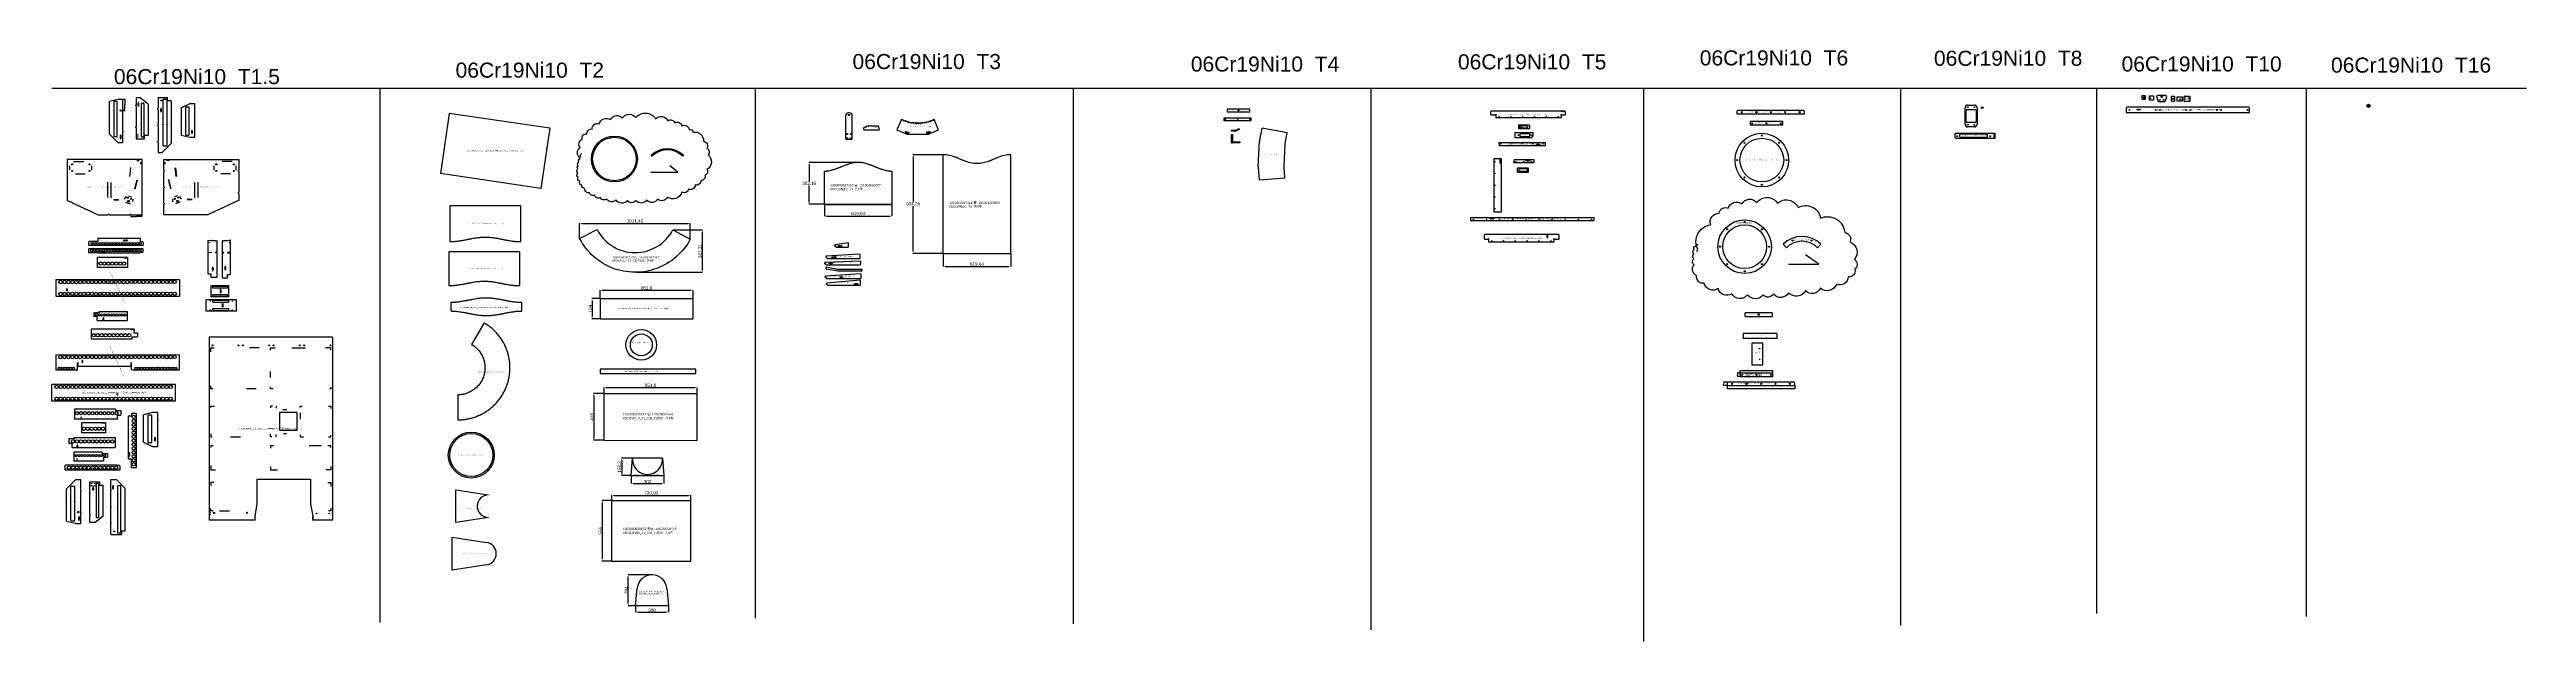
# Model space of a CAD drawing. Extents: x -16 to 22649, y -4599 to 814.
import ezdxf

# ---------------------------------------------------------------- set-up
doc = ezdxf.new("R2010")
doc.units = 0
doc.header["$MEASUREMENT"] = 0
for name, pattern in [('CENTER', [2, 1.25, -0.25, 0.25, -0.25]), ('CENTERX2', [20.32, 12.7, -2.54, 2.54, -2.54]), ('HIDDEN', [0.375, 0.25, -0.125])]:
    doc.linetypes.add(name, pattern=pattern)
doc.layers.get('0').update_dxf_attribs({"linetype": 'CONTINUOUS'})
doc.layers.get('DEFPOINTS').update_dxf_attribs({"linetype": 'CONTINUOUS'})
for name, color, linetype in [('1', 6, 'CENTERX2'), ('S1', 7, 'CONTINUOUS'), ('SLD-0', 7, 'CONTINUOUS'), ('打标线_ATTACH_', 5, 'CONTINUOUS')]:
    doc.layers.add(name, color=color, linetype=linetype)
doc.styles.get("Standard").update_dxf_attribs({"font": 'arial.ttf'})
doc.dimstyles.new('0000', dxfattribs={"dimtxt": 30, "dimasz": 20, "dimexe": 1.25, "dimexo": 0.625, "dimtad": 1, "dimtxsty": 'STANDARD', "dimcen": 2.5, "dimazin": 3, "dimtfac": 1, "dimtmove": 0, "dimatfit": 3})
doc.dimstyles.new('ISO-25', dxfattribs={"dimtxt": 2.5, "dimasz": 2.5, "dimexe": 1.25, "dimexo": 0.625, "dimtad": 1, "dimtxsty": 'STANDARD', "dimcen": 2.5, "dimazin": 3, "dimtfac": 1, "dimtmove": 0, "dimatfit": 3})
doc.dimstyles.get("Standard").update_dxf_attribs({"dimtxt": 0.18, "dimasz": 0.18, "dimexe": 0.18, "dimexo": 0.0625, "dimgap": 0.09, "dimtad": 0, "dimtih": 1, "dimtoh": 1, "dimdec": 4, "dimzin": 0, "dimtxsty": 'STANDARD', "dimcen": 0.09, "dimazin": 3, "dimtfac": 1, "dimtdec": 4, "dimtofl": 0, "dimtmove": 0, "dimatfit": 3, "dimtolj": 1, "dimtzin": 0})

# ---------------------------------------------------------------- blocks, each defined once
blk = doc.blocks.new('1303000024725_右板体-2_101006')
at = {"layer": '1', "color": 6, "linetype": 'CONTINUOUS', "flags": 128}
for points in [[(30, 154), (30, 153), (30, 153), (27, 153), (27, 153), (27, 154), (27, 154), (30, 154), (30, 154), (30, 154), (30, 154), (30, 154)], [(29, 152), (29, 152), (29, 152), (29, 152), (30, 152), (30, 152), (30, 152), (30, 152), (30, 152), (30, 152), (30, 152), (30, 152), (30, 152), (30, 151), (30, 151), (30, 151), (30, 151), (30, 151), (30, 151), (30, 151), (30, 151), (30, 151), (30, 151), (30, 150), (30, 150), (30, 150), (30, 150), (30, 150), (30, 150), (30, 150), (29, 150), (29, 150), (29, 150), (29, 150), (29, 150), (29, 150), (29, 150), (29, 150), (29, 150), (29, 150), (29, 150), (29, 150), (29, 150), (28, 150), (28, 150), (28, 150), (28, 150), (28, 150), (28, 150), (28, 150), (28, 150), (28, 150), (28, 150), (28, 150), (28, 150), (28, 150), (28, 150), (27, 150), (27, 150), (27, 150), (27, 150), (27, 150), (27, 150), (27, 150), (27, 151), (27, 151), (27, 151), (27, 151), (27, 151), (27, 151), (27, 151), (27, 151), (27, 151), (27, 152), (27, 152), (27, 152), (27, 152), (27, 152), (27, 152), (27, 152), (27, 152), (27, 152), (27, 152), (27, 152), (28, 152), (28, 152), (28, 152), (28, 152), (28, 152), (27, 152), (27, 152), (27, 152), (27, 152), (27, 152), (27, 152), (27, 152), (27, 152), (27, 152), (27, 151), (27, 151), (27, 151), (27, 151), (27, 151), (27, 151), (27, 151), (27, 151), (27, 151), (27, 151), (27, 151), (27, 151), (27, 151), (27, 150), (27, 150), (27, 150), (27, 150), (27, 150), (27, 150), (27, 150), (27, 150), (28, 150), (28, 150), (28, 150), (28, 150), (28, 150), (28, 150), (28, 150), (28, 150), (28, 150), (28, 150), (28, 150), (28, 151), (28, 151), (28, 151), (28, 151), (28, 151), (28, 151), (28, 151), (28, 151), (28, 151), (28, 151), (29, 151), (29, 151), (29, 151), (29, 151), (29, 151), (29, 151), (29, 151), (29, 151), (29, 150), (29, 150), (29, 150), (29, 150), (29, 150), (29, 150), (29, 150), (29, 150), (29, 150), (29, 150), (30, 150), (30, 150), (30, 150), (30, 150), (30, 150), (30, 151), (30, 151), (30, 151), (30, 151), (30, 151), (30, 151), (30, 151), (30, 151), (30, 151), (30, 151), (30, 151), (30, 151), (30, 151), (30, 151), (30, 152), (30, 152), (30, 152), (30, 152), (29, 152), (29, 152), (29, 152)], [(28, 149), (29, 149), (29, 149), (29, 149), (29, 149), (29, 149), (29, 149), (29, 149), (29, 149), (30, 149), (30, 149), (30, 149), (30, 149), (30, 149), (30, 149), (30, 149), (30, 149), (30, 149), (30, 149), (30, 149), (30, 149), (30, 149), (30, 148), (30, 148), (30, 148), (30, 148), (30, 148), (30, 148), (30, 148), (30, 148), (30, 148), (30, 148), (30, 148), (30, 148), (30, 148), (30, 148), (30, 148), (30, 147), (30, 147), (30, 147), (30, 147), (29, 147), (29, 147), (29, 147), (29, 147), (29, 147), (29, 147), (29, 147), (29, 147), (28, 147), (28, 147), (28, 147), (28, 147), (28, 147), (28, 147), (28, 147), (28, 147), (27, 147), (27, 147), (27, 147), (27, 147), (27, 147), (27, 147), (27, 148), (27, 148), (27, 148), (27, 148), (27, 148), (27, 148), (27, 148), (27, 148), (27, 148), (27, 148), (27, 148), (27, 148), (27, 148), (27, 148), (27, 148), (27, 149), (27, 149), (27, 149), (27, 149), (27, 149), (27, 149), (27, 149), (27, 149), (27, 149), (27, 149), (27, 149), (27, 149), (27, 149), (27, 149), (27, 149), (28, 149), (28, 149), (28, 149), (28, 149), (28, 149), (28, 149), (28, 149)], [(28, 149), (28, 149), (28, 149), (28, 149), (28, 149), (28, 149), (28, 149), (28, 149), (28, 149), (27, 149), (27, 149), (27, 149), (27, 149), (27, 149), (27, 149), (27, 149), (27, 149), (27, 149), (27, 149), (27, 148), (27, 148), (27, 148), (27, 148), (27, 148), (27, 148), (27, 148), (27, 148), (27, 148), (27, 148), (27, 148), (27, 148), (27, 148), (27, 148), (28, 148), (28, 148), (28, 148), (28, 147), (28, 147), (28, 147), (28, 147), (28, 147), (28, 147), (28, 147), (28, 147), (29, 147), (29, 147), (29, 147), (29, 147), (29, 147), (29, 147), (29, 148), (29, 148), (29, 148), (29, 148), (29, 148), (30, 148), (30, 148), (30, 148), (30, 148), (30, 148), (30, 148), (30, 148), (30, 148), (30, 148), (30, 148), (30, 148), (30, 149), (30, 149), (30, 149), (30, 149), (30, 149), (30, 149), (30, 149), (29, 149), (29, 149), (29, 149), (29, 149), (29, 149), (29, 149), (29, 149), (29, 149), (29, 149), (29, 149), (29, 149), (28, 149)], [(29, 146), (29, 147), (29, 147), (29, 147), (30, 147), (30, 147), (30, 147), (30, 146), (30, 146), (30, 146), (30, 146), (30, 146), (30, 146), (30, 146), (30, 146), (30, 146), (30, 146), (30, 146), (30, 146), (30, 146), (30, 145), (30, 145), (30, 145), (30, 145), (30, 145), (30, 145), (30, 145), (30, 145), (30, 145), (30, 145), (29, 145), (29, 145), (29, 145), (29, 145), (29, 145), (29, 145), (29, 145), (29, 145), (29, 145), (29, 145), (29, 145), (29, 145), (29, 145), (28, 145), (28, 145), (28, 145), (28, 145), (28, 145), (28, 145), (28, 144), (28, 144), (28, 144), (28, 144), (28, 144), (28, 144), (28, 144), (28, 144), (27, 144), (27, 144), (27, 145), (27, 145), (27, 145), (27, 145), (27, 145), (27, 145), (27, 145), (27, 145), (27, 146), (27, 146), (27, 146), (27, 146), (27, 146), (27, 146), (27, 146), (27, 146), (27, 146), (27, 146), (27, 146), (27, 147), (27, 147), (27, 147), (27, 147), (27, 147), (27, 147), (28, 147), (28, 147), (28, 146), (28, 146), (28, 146), (27, 146), (27, 146), (27, 146), (27, 146), (27, 146), (27, 146), (27, 146), (27, 146), (27, 146), (27, 146), (27, 146), (27, 146), (27, 146), (27, 146), (27, 146), (27, 146), (27, 146), (27, 146), (27, 145), (27, 145), (27, 145), (27, 145), (27, 145), (27, 145), (27, 145), (27, 145), (27, 145), (27, 145), (27, 145), (27, 145), (28, 145), (28, 145), (28, 145), (28, 145), (28, 145), (28, 145), (28, 145), (28, 145), (28, 145), (28, 145), (28, 145), (28, 145), (28, 145), (28, 145), (28, 145), (28, 145), (28, 146), (28, 146), (28, 146), (28, 146), (28, 146), (29, 146), (29, 146), (29, 146), (29, 146), (29, 145), (29, 145), (29, 145), (29, 145), (29, 145), (29, 145), (29, 145), (29, 145), (29, 145), (29, 145), (29, 145), (29, 145), (29, 145), (29, 145), (30, 145), (30, 145), (30, 145), (30, 145), (30, 145), (30, 145), (30, 145), (30, 145), (30, 145), (30, 145), (30, 145), (30, 146), (30, 146), (30, 146), (30, 146), (30, 146), (30, 146), (30, 146), (30, 146), (30, 146), (30, 146), (30, 146), (30, 146), (29, 146), (29, 146), (29, 146)], [(28, 144), (29, 144), (29, 144), (29, 144), (29, 144), (29, 144), (29, 144), (29, 144), (29, 144), (30, 144), (30, 144), (30, 144), (30, 144), (30, 144), (30, 144), (30, 144), (30, 144), (30, 143), (30, 143), (30, 143), (30, 143), (30, 143), (30, 143), (30, 143), (30, 143), (30, 143), (30, 143), (30, 143), (30, 143), (30, 143), (30, 143), (30, 142), (30, 142), (30, 142), (30, 142), (30, 142), (30, 142), (30, 142), (30, 142), (30, 142), (30, 142), (29, 142), (29, 142), (29, 142), (29, 142), (29, 142), (29, 142), (29, 142), (29, 142), (28, 142), (28, 142), (28, 142), (28, 142), (28, 142), (28, 142), (28, 142), (28, 142), (27, 142), (27, 142), (27, 142), (27, 142), (27, 142), (27, 142), (27, 142), (27, 142), (27, 142), (27, 142), (27, 142), (27, 142), (27, 143), (27, 143), (27, 143), (27, 143), (27, 143), (27, 143), (27, 143), (27, 143), (27, 143), (27, 143), (27, 143), (27, 143), (27, 143), (27, 143), (27, 144), (27, 144), (27, 144), (27, 144), (27, 144), (27, 144), (27, 144), (27, 144), (27, 144), (27, 144), (28, 144), (28, 144), (28, 144), (28, 144), (28, 144), (28, 144), (28, 144)], [(28, 144), (28, 144), (28, 144), (28, 144), (28, 144), (28, 144), (28, 144), (28, 144), (28, 144), (27, 144), (27, 144), (27, 144), (27, 144), (27, 143), (27, 143), (27, 143), (27, 143), (27, 143), (27, 143), (27, 143), (27, 143), (27, 143), (27, 143), (27, 143), (27, 143), (27, 142), (27, 142), (27, 142), (27, 142), (27, 142), (27, 142), (27, 142), (27, 142), (28, 142), (28, 142), (28, 142), (28, 142), (28, 142), (28, 142), (28, 142), (28, 142), (28, 142), (28, 142), (28, 142), (29, 142), (29, 142), (29, 142), (29, 142), (29, 142), (29, 142), (29, 142), (29, 142), (29, 142), (29, 142), (29, 142), (30, 142), (30, 142), (30, 142), (30, 142), (30, 142), (30, 143), (30, 143), (30, 143), (30, 143), (30, 143), (30, 143), (30, 143), (30, 143), (30, 143), (30, 143), (30, 143), (30, 143), (30, 144), (29, 144), (29, 144), (29, 144), (29, 144), (29, 144), (29, 144), (29, 144), (29, 144), (29, 144), (29, 144), (29, 144), (28, 144)], [(28, 141), (29, 141), (29, 141), (29, 141), (29, 141), (29, 141), (29, 141), (29, 141), (29, 141), (30, 141), (30, 141), (30, 141), (30, 141), (30, 141), (30, 141), (30, 141), (30, 141), (30, 141), (30, 141), (30, 141), (30, 141), (30, 140), (30, 140), (30, 140), (30, 140), (30, 140), (30, 140), (30, 140), (30, 140), (30, 140), (30, 140), (30, 140), (30, 140), (30, 140), (30, 140), (30, 139), (30, 139), (30, 139), (30, 139), (30, 139), (30, 139), (29, 139), (29, 139), (29, 139), (29, 139), (29, 139), (29, 139), (29, 139), (29, 139), (28, 139), (28, 139), (28, 139), (28, 139), (28, 139), (28, 139), (28, 139), (28, 139), (27, 139), (27, 139), (27, 139), (27, 139), (27, 139), (27, 139), (27, 139), (27, 139), (27, 140), (27, 140), (27, 140), (27, 140), (27, 140), (27, 140), (27, 140), (27, 140), (27, 140), (27, 140), (27, 140), (27, 140), (27, 140), (27, 140), (27, 141), (27, 141), (27, 141), (27, 141), (27, 141), (27, 141), (27, 141), (27, 141), (27, 141), (27, 141), (27, 141), (27, 141), (27, 141), (27, 141), (28, 141), (28, 141), (28, 141), (28, 141), (28, 141), (28, 141), (28, 141)], [(28, 141), (28, 141), (28, 141), (28, 141), (28, 141), (28, 141), (28, 141), (28, 141), (28, 141), (27, 141), (27, 141), (27, 141), (27, 141), (27, 141), (27, 141), (27, 141), (27, 141), (27, 141), (27, 140), (27, 140), (27, 140), (27, 140), (27, 140), (27, 140), (27, 140), (27, 140), (27, 140), (27, 140), (27, 140), (27, 140), (27, 140), (27, 140), (27, 139), (28, 139), (28, 139), (28, 139), (28, 139), (28, 139), (28, 139), (28, 139), (28, 139), (28, 139), (28, 139), (28, 139), (29, 139), (29, 139), (29, 139), (29, 139), (29, 139), (29, 139), (29, 139), (29, 139), (29, 139), (29, 140), (29, 140), (30, 140), (30, 140), (30, 140), (30, 140), (30, 140), (30, 140), (30, 140), (30, 140), (30, 140), (30, 140), (30, 140), (30, 140), (30, 141), (30, 141), (30, 141), (30, 141), (30, 141), (30, 141), (29, 141), (29, 141), (29, 141), (29, 141), (29, 141), (29, 141), (29, 141), (29, 141), (29, 141), (29, 141), (29, 141), (28, 141)], [(28, 139), (29, 139), (29, 139), (29, 139), (29, 139), (29, 139), (29, 139), (29, 139), (29, 139), (30, 139), (30, 138), (30, 138), (30, 138), (30, 138), (30, 138), (30, 138), (30, 138), (30, 138), (30, 138), (30, 138), (30, 138), (30, 138), (30, 138), (30, 138), (30, 138), (30, 138), (30, 137), (30, 137), (30, 137), (30, 137), (30, 137), (30, 137), (30, 137), (30, 137), (30, 137), (30, 137), (30, 137), (30, 137), (30, 137), (30, 137), (30, 137), (29, 136), (29, 136), (29, 136), (29, 136), (29, 136), (29, 136), (29, 136), (29, 136), (28, 136), (28, 136), (28, 136), (28, 136), (28, 136), (28, 136), (28, 136), (28, 136), (27, 136), (27, 136), (27, 137), (27, 137), (27, 137), (27, 137), (27, 137), (27, 137), (27, 137), (27, 137), (27, 137), (27, 137), (27, 137), (27, 137), (27, 137), (27, 137), (27, 137), (27, 138), (27, 138), (27, 138), (27, 138), (27, 138), (27, 138), (27, 138), (27, 138), (27, 138), (27, 138), (27, 138), (27, 138), (27, 138), (27, 138), (27, 138), (27, 138), (27, 139), (27, 139), (27, 139), (28, 139), (28, 139), (28, 139), (28, 139), (28, 139), (28, 139), (28, 139)], [(28, 138), (28, 138), (28, 138), (28, 138), (28, 138), (28, 138), (28, 138), (28, 138), (28, 138), (27, 138), (27, 138), (27, 138), (27, 138), (27, 138), (27, 138), (27, 138), (27, 138), (27, 138), (27, 138), (27, 138), (27, 138), (27, 138), (27, 137), (27, 137), (27, 137), (27, 137), (27, 137), (27, 137), (27, 137), (27, 137), (27, 137), (27, 137), (27, 137), (28, 137), (28, 137), (28, 137), (28, 137), (28, 137), (28, 137), (28, 137), (28, 137), (28, 137), (28, 137), (28, 137), (29, 137), (29, 137), (29, 137), (29, 137), (29, 137), (29, 137), (29, 137), (29, 137), (29, 137), (29, 137), (29, 137), (30, 137), (30, 137), (30, 137), (30, 137), (30, 137), (30, 137), (30, 137), (30, 137), (30, 138), (30, 138), (30, 138), (30, 138), (30, 138), (30, 138), (30, 138), (30, 138), (30, 138), (30, 138), (29, 138), (29, 138), (29, 138), (29, 138), (29, 138), (29, 138), (29, 138), (29, 138), (29, 138), (29, 138), (29, 138), (28, 138)], [(28, 136), (29, 136), (29, 136), (29, 136), (29, 136), (29, 136), (29, 136), (29, 136), (29, 136), (30, 136), (30, 136), (30, 136), (30, 136), (30, 136), (30, 136), (30, 136), (30, 135), (30, 135), (30, 135), (30, 135), (30, 135), (30, 135), (30, 135), (30, 135), (30, 135), (30, 135), (30, 135), (30, 135), (30, 135), (30, 135), (30, 134), (30, 134), (30, 134), (30, 134), (30, 134), (30, 134), (30, 134), (30, 134), (30, 134), (30, 134), (30, 134), (29, 134), (29, 134), (29, 134), (29, 134), (29, 134), (29, 134), (29, 134), (29, 134), (28, 134), (28, 134), (28, 134), (28, 134), (28, 134), (28, 134), (28, 134), (28, 134), (27, 134), (27, 134), (27, 134), (27, 134), (27, 134), (27, 134), (27, 134), (27, 134), (27, 134), (27, 134), (27, 134), (27, 134), (27, 134), (27, 135), (27, 135), (27, 135), (27, 135), (27, 135), (27, 135), (27, 135), (27, 135), (27, 135), (27, 135), (27, 135), (27, 135), (27, 135), (27, 135), (27, 136), (27, 136), (27, 136), (27, 136), (27, 136), (27, 136), (27, 136), (27, 136), (27, 136), (28, 136), (28, 136), (28, 136), (28, 136), (28, 136), (28, 136), (28, 136)], [(28, 136), (28, 136), (28, 136), (28, 136), (28, 136), (28, 136), (28, 136), (28, 136), (28, 136), (27, 136), (27, 136), (27, 135), (27, 135), (27, 135), (27, 135), (27, 135), (27, 135), (27, 135), (27, 135), (27, 135), (27, 135), (27, 135), (27, 135), (27, 135), (27, 135), (27, 134), (27, 134), (27, 134), (27, 134), (27, 134), (27, 134), (27, 134), (27, 134), (28, 134), (28, 134), (28, 134), (28, 134), (28, 134), (28, 134), (28, 134), (28, 134), (28, 134), (28, 134), (28, 134), (29, 134), (29, 134), (29, 134), (29, 134), (29, 134), (29, 134), (29, 134), (29, 134), (29, 134), (29, 134), (29, 134), (30, 134), (30, 134), (30, 134), (30, 134), (30, 134), (30, 135), (30, 135), (30, 135), (30, 135), (30, 135), (30, 135), (30, 135), (30, 135), (30, 135), (30, 135), (30, 135), (30, 135), (30, 135), (29, 135), (29, 136), (29, 136), (29, 136), (29, 136), (29, 136), (29, 136), (29, 136), (29, 136), (29, 136), (29, 136), (28, 136)], [(29, 133), (29, 133), (29, 133), (29, 133), (29, 133), (29, 133), (30, 133), (30, 133), (30, 133), (30, 133), (30, 133), (30, 133), (30, 133), (30, 133), (30, 132), (30, 132), (30, 132), (30, 132), (30, 132), (30, 132), (30, 132), (30, 132), (30, 132), (30, 132), (30, 132), (30, 131), (30, 131), (30, 131), (30, 131), (30, 131), (30, 131), (30, 131), (29, 131), (29, 131), (29, 131), (29, 131), (29, 131), (29, 131), (29, 131), (29, 131), (29, 131), (29, 131), (28, 131), (28, 131), (28, 131), (28, 131), (28, 132), (28, 132), (28, 132), (28, 132), (27, 133), (27, 133), (27, 131), (27, 131), (27, 131), (27, 131), (27, 133), (27, 133), (28, 132), (28, 132), (28, 132), (28, 132), (28, 132), (28, 132), (29, 132), (29, 132), (29, 131), (29, 131), (29, 131), (29, 131), (29, 131), (29, 131), (29, 131), (29, 131), (29, 131), (29, 131), (29, 131), (29, 131), (30, 131), (30, 131), (30, 132), (30, 132), (30, 132), (30, 132), (30, 132), (30, 132), (30, 132), (30, 132), (30, 132), (30, 132), (30, 132), (30, 132), (30, 132), (30, 132), (30, 132), (30, 133), (30, 133), (30, 133), (30, 133), (30, 133), (29, 133), (29, 133), (29, 133), (29, 133), (29, 133), (29, 133)], [(30, 129), (30, 129), (30, 129), (28, 129), (28, 129), (28, 128), (28, 128), (27, 128), (27, 128), (27, 129), (27, 129), (27, 129), (27, 129), (27, 129), (27, 129), (27, 129), (27, 129), (27, 131), (27, 131), (30, 129)], [(30, 128), (30, 126), (30, 126), (27, 127), (27, 127), (27, 128), (27, 128), (30, 126), (30, 126), (30, 128), (30, 128), (30, 128)], [(29, 125), (29, 125), (29, 125), (29, 125), (29, 125), (29, 125), (30, 125), (30, 125), (30, 125), (30, 125), (30, 125), (30, 125), (30, 125), (30, 125), (30, 124), (30, 124), (30, 124), (30, 124), (30, 124), (30, 124), (30, 124), (30, 124), (30, 124), (30, 124), (30, 123), (30, 123), (30, 123), (30, 123), (30, 123), (30, 123), (30, 123), (30, 123), (29, 123), (29, 123), (29, 123), (29, 123), (29, 123), (29, 123), (29, 123), (29, 123), (29, 123), (29, 123), (28, 123), (28, 123), (28, 123), (28, 123), (28, 123), (28, 124), (28, 124), (28, 124), (27, 124), (27, 124), (27, 123), (27, 123), (27, 123), (27, 123), (27, 125), (27, 125), (28, 124), (28, 124), (28, 124), (28, 124), (28, 124), (28, 124), (29, 123), (29, 123), (29, 123), (29, 123), (29, 123), (29, 123), (29, 123), (29, 123), (29, 123), (29, 123), (29, 123), (29, 123), (29, 123), (29, 123), (30, 123), (30, 123), (30, 123), (30, 124), (30, 124), (30, 124), (30, 124), (30, 124), (30, 124), (30, 124), (30, 124), (30, 124), (30, 124), (30, 124), (30, 124), (30, 124), (30, 124), (30, 124), (30, 124), (30, 125), (30, 125), (30, 125), (29, 125), (29, 125), (29, 125), (29, 125), (29, 125), (29, 125)], [(30, 120), (30, 120), (30, 120), (30, 122), (30, 122), (29, 122), (29, 122), (29, 122), (29, 122), (29, 121), (29, 121), (29, 121), (29, 121), (29, 121), (29, 121), (29, 121), (29, 121), (29, 121), (29, 121), (29, 121), (29, 120), (28, 120), (28, 120), (28, 120), (28, 120), (28, 120), (28, 120), (28, 120), (28, 120), (28, 120), (28, 120), (28, 120), (27, 120), (27, 120), (27, 120), (27, 120), (27, 120), (27, 120), (27, 120), (27, 121), (27, 121), (27, 121), (27, 121), (27, 121), (27, 121), (27, 121), (27, 121), (27, 121), (27, 121), (27, 121), (27, 121), (27, 121), (27, 121), (27, 121), (27, 122), (27, 122), (27, 122), (27, 122), (27, 122), (27, 122), (27, 122), (27, 122), (27, 122), (27, 122), (27, 122), (27, 122), (27, 122), (27, 122), (27, 122), (28, 123), (28, 123), (28, 122), (28, 122), (27, 122), (27, 122), (27, 122), (27, 122), (27, 122), (27, 122), (27, 122), (27, 122), (27, 122), (27, 122), (27, 122), (27, 121), (27, 121), (27, 121), (27, 121), (27, 121), (27, 121), (27, 121), (27, 121), (27, 121), (27, 121), (27, 121), (27, 121), (27, 121), (27, 121), (28, 121), (28, 121), (28, 121), (28, 121), (28, 121), (28, 121), (28, 121), (28, 121), (28, 121), (28, 121), (28, 121), (28, 121), (28, 121), (28, 121), (28, 121), (28, 121), (29, 121), (29, 121), (29, 121), (29, 121), (29, 121), (29, 121), (29, 121), (29, 122), (29, 122), (29, 122), (28, 122), (28, 122), (28, 122), (28, 122), (28, 122), (30, 122), (30, 122), (30, 120)], [(28, 129), (29, 129), (29, 129), (28, 130), (28, 130), (28, 129)]]:
    blk.add_lwpolyline(points, dxfattribs=at)
at = {"layer": 'SLD-0', "linetype": 'CONTINUOUS'}
for p, q in [((0, 253), (0, 153)), ((0, 253), (86, 253)), ((48, -188), (48, 233)), ((53, 238), (76, 238)), ((81, 233), (81, -188)), ((86, 221), (86, 253)), ((-2, 143), (-2, 153)), ((-2, 153), (0, 153)), ((0, 143), (-2, 143)), ((-2, -7), (-2, 3)), ((-2, 3), (0, 3)), ((0, 143), (0, 3)), ((121, 221), (86, 221)), ((121, 221), (121, -168)), ((0, -7), (-2, -7)), ((-2, -157), (-2, -147)), ((-2, -147), (0, -147)), ((0, -157), (-2, -157)), ((0, -7), (0, -147)), ((0, -157), (0, -252)), ((39, -250), (121, -168)), ((76, -193), (53, -193)), ((0, -252), (36, -252)), ((39, -250), (36, -252))]:
    blk.add_line(p, q, dxfattribs=at)
blk.add_circle((28, 225), 4, dxfattribs=at)
for centre, start, end in [((53, 233), 90, 180), ((76, 233), 0, 90), ((53, -188), 180, 270), ((76, -188), 270, 0)]:
    blk.add_arc(centre, 5, start, end, dxfattribs=at)
at = {"layer": 'S1', "color": 3, "insert": (60, 1), "char_height": 2.1, "attachment_point": 5}
blk.add_mtext('T1.5_06Cr19Ni10_GB_T3280__1303000024725 {\\fSimSun|b0|i0|c134|p2;右板体}-2 101006002260-2  {\\fSimSun|b0|i0|c134|p2;共}1{\\fSimSun|b0|i0|c134|p2;件}', dxfattribs=at)
blk = doc.blocks.new('1303000024727_右板体-4_101006')
at = {"layer": '1', "color": 6, "linetype": 'CONTINUOUS', "flags": 128}
for points in [[(-24, -91), (-24, -89), (-24, -89), (-20, -91), (-20, -91), (-20, -91), (-20, -91), (-24, -90), (-24, -90), (-24, -91), (-24, -91), (-24, -91)], [(-23, -94), (-23, -94), (-23, -94), (-23, -94), (-23, -94), (-23, -94), (-23, -94), (-23, -94), (-23, -94), (-24, -94), (-24, -94), (-24, -94), (-24, -93), (-24, -93), (-24, -93), (-24, -93), (-24, -93), (-24, -93), (-24, -93), (-24, -93), (-24, -93), (-24, -93), (-24, -92), (-24, -92), (-24, -92), (-24, -92), (-24, -92), (-24, -92), (-24, -92), (-24, -92), (-23, -92), (-23, -92), (-23, -92), (-23, -92), (-23, -92), (-23, -92), (-23, -92), (-23, -92), (-23, -92), (-23, -92), (-22, -92), (-22, -92), (-22, -92), (-22, -92), (-22, -92), (-22, -92), (-22, -92), (-22, -92), (-22, -92), (-22, -92), (-21, -93), (-21, -93), (-21, -92), (-21, -92), (-20, -92), (-20, -92), (-20, -94), (-20, -94), (-22, -93), (-22, -93), (-22, -93), (-22, -93), (-22, -92), (-22, -92), (-22, -92), (-22, -92), (-22, -92), (-22, -92), (-23, -92), (-23, -92), (-23, -92), (-23, -92), (-23, -92), (-23, -92), (-23, -92), (-23, -92), (-23, -92), (-23, -92), (-23, -92), (-23, -92), (-23, -92), (-23, -92), (-24, -92), (-24, -92), (-24, -93), (-24, -93), (-24, -93), (-24, -93), (-24, -93), (-24, -93), (-24, -93), (-24, -93), (-24, -93), (-24, -93), (-24, -93), (-24, -93), (-23, -93), (-23, -93), (-23, -93), (-23, -93), (-23, -94), (-23, -94), (-23, -94), (-23, -94), (-23, -94), (-23, -94)], [(-24, -97), (-24, -94), (-24, -94), (-20, -96), (-20, -96), (-20, -97), (-20, -97), (-24, -95), (-24, -95), (-24, -97), (-24, -97), (-24, -97)], [(-24, -98), (-24, -98), (-24, -98), (-22, -98), (-22, -98), (-22, -97), (-22, -97), (-21, -97), (-21, -97), (-21, -98), (-21, -98), (-20, -98), (-20, -98), (-20, -98), (-20, -98), (-21, -98), (-21, -98), (-21, -99), (-21, -99), (-24, -98)], [(-23, -102), (-23, -102), (-23, -102), (-23, -102), (-23, -102), (-23, -102), (-23, -102), (-23, -102), (-23, -102), (-24, -102), (-24, -102), (-24, -102), (-24, -102), (-24, -101), (-24, -101), (-24, -101), (-24, -101), (-24, -101), (-24, -101), (-24, -101), (-24, -101), (-24, -101), (-24, -101), (-24, -100), (-24, -100), (-24, -100), (-24, -100), (-24, -100), (-24, -100), (-24, -100), (-23, -100), (-23, -100), (-23, -100), (-23, -100), (-23, -100), (-23, -100), (-23, -100), (-23, -100), (-23, -100), (-23, -100), (-22, -100), (-22, -100), (-22, -100), (-22, -100), (-22, -100), (-22, -100), (-22, -100), (-22, -100), (-22, -101), (-22, -101), (-21, -101), (-21, -101), (-21, -100), (-21, -100), (-20, -100), (-20, -100), (-20, -102), (-20, -102), (-22, -101), (-22, -101), (-22, -101), (-22, -101), (-22, -101), (-22, -100), (-22, -100), (-22, -100), (-22, -100), (-22, -100), (-23, -100), (-23, -100), (-23, -100), (-23, -100), (-23, -100), (-23, -100), (-23, -100), (-23, -100), (-23, -100), (-23, -100), (-23, -100), (-23, -100), (-23, -100), (-23, -100), (-24, -100), (-24, -101), (-24, -101), (-24, -101), (-24, -101), (-24, -101), (-24, -101), (-24, -101), (-24, -101), (-24, -101), (-24, -101), (-24, -101), (-24, -101), (-24, -101), (-23, -101), (-23, -101), (-23, -102), (-23, -102), (-23, -102), (-23, -102), (-23, -102), (-23, -102), (-23, -102), (-23, -102)], [(-22, -105), (-22, -105), (-22, -105), (-23, -105), (-23, -105), (-23, -105), (-23, -105), (-23, -105), (-23, -105), (-23, -105), (-23, -105), (-23, -105), (-24, -105), (-24, -104), (-24, -104), (-24, -104), (-24, -104), (-24, -104), (-24, -104), (-24, -104), (-24, -104), (-24, -104), (-24, -104), (-24, -104), (-24, -104), (-24, -104), (-24, -104), (-24, -104), (-24, -103), (-24, -103), (-24, -103), (-24, -103), (-24, -103), (-24, -103), (-24, -103), (-24, -103), (-24, -103), (-24, -103), (-23, -103), (-23, -103), (-23, -103), (-23, -103), (-23, -103), (-23, -103), (-23, -103), (-23, -103), (-23, -103), (-22, -102), (-22, -102), (-22, -102), (-22, -102), (-22, -102), (-22, -102), (-22, -103), (-22, -103), (-21, -103), (-21, -103), (-21, -103), (-21, -103), (-21, -103), (-21, -103), (-21, -103), (-21, -103), (-21, -103), (-21, -103), (-21, -103), (-21, -103), (-20, -103), (-20, -103), (-20, -103), (-20, -103), (-20, -103), (-20, -104), (-20, -104), (-20, -104), (-20, -104), (-20, -104), (-20, -104), (-20, -104), (-20, -104), (-20, -104), (-20, -104), (-20, -104), (-21, -104), (-21, -104), (-21, -104), (-21, -104), (-21, -105), (-21, -105), (-21, -105), (-21, -105), (-21, -105), (-21, -105), (-21, -105), (-21, -105), (-22, -105), (-22, -105), (-22, -105), (-22, -105), (-22, -105)], [(-22, -105), (-22, -105), (-22, -105), (-22, -105), (-22, -105), (-22, -105), (-21, -104), (-21, -104), (-21, -104), (-21, -104), (-21, -104), (-21, -104), (-21, -104), (-21, -104), (-21, -104), (-21, -104), (-21, -104), (-21, -104), (-21, -104), (-21, -104), (-21, -104), (-21, -104), (-21, -104), (-21, -103), (-21, -103), (-21, -103), (-21, -103), (-21, -103), (-21, -103), (-21, -103), (-21, -103), (-21, -103), (-21, -103), (-21, -103), (-21, -103), (-21, -103), (-21, -103), (-22, -103), (-22, -103), (-22, -103), (-22, -103), (-22, -103), (-22, -103), (-22, -103), (-22, -103), (-22, -103), (-23, -103), (-23, -103), (-23, -103), (-23, -103), (-23, -103), (-23, -103), (-23, -103), (-23, -103), (-23, -103), (-23, -103), (-23, -103), (-23, -103), (-23, -103), (-23, -103), (-24, -103), (-24, -103), (-24, -104), (-24, -104), (-24, -104), (-24, -104), (-24, -104), (-24, -104), (-23, -104), (-23, -104), (-23, -104), (-23, -104), (-23, -104), (-23, -104), (-23, -104), (-23, -104), (-23, -104), (-23, -104), (-23, -104), (-23, -105), (-23, -105), (-23, -105), (-22, -105), (-22, -105), (-22, -105)], [(-22, -108), (-22, -108), (-22, -108), (-23, -108), (-23, -108), (-23, -107), (-23, -107), (-23, -107), (-23, -107), (-23, -107), (-23, -107), (-23, -107), (-24, -107), (-24, -107), (-24, -107), (-24, -107), (-24, -107), (-24, -107), (-24, -107), (-24, -107), (-24, -107), (-24, -107), (-24, -107), (-24, -106), (-24, -106), (-24, -106), (-24, -106), (-24, -106), (-24, -106), (-24, -106), (-24, -106), (-24, -106), (-24, -106), (-24, -106), (-24, -106), (-24, -106), (-24, -106), (-24, -106), (-23, -105), (-23, -105), (-23, -105), (-23, -105), (-23, -105), (-23, -105), (-23, -105), (-23, -105), (-23, -105), (-22, -105), (-22, -105), (-22, -105), (-22, -105), (-22, -105), (-22, -105), (-22, -105), (-22, -105), (-21, -105), (-21, -105), (-21, -105), (-21, -105), (-21, -105), (-21, -105), (-21, -105), (-21, -106), (-21, -106), (-21, -106), (-21, -106), (-21, -106), (-20, -106), (-20, -106), (-20, -106), (-20, -106), (-20, -106), (-20, -106), (-20, -106), (-20, -106), (-20, -106), (-20, -106), (-20, -107), (-20, -107), (-20, -107), (-20, -107), (-20, -107), (-20, -107), (-21, -107), (-21, -107), (-21, -107), (-21, -107), (-21, -107), (-21, -107), (-21, -107), (-21, -107), (-21, -107), (-21, -107), (-21, -107), (-21, -107), (-22, -108), (-22, -108), (-22, -108), (-22, -108), (-22, -108)], [(-22, -107), (-22, -107), (-22, -107), (-22, -107), (-22, -107), (-22, -107), (-21, -107), (-21, -107), (-21, -107), (-21, -107), (-21, -107), (-21, -107), (-21, -107), (-21, -107), (-21, -107), (-21, -107), (-21, -107), (-21, -107), (-21, -107), (-21, -106), (-21, -106), (-21, -106), (-21, -106), (-21, -106), (-21, -106), (-21, -106), (-21, -106), (-21, -106), (-21, -106), (-21, -106), (-21, -106), (-21, -106), (-21, -106), (-21, -106), (-21, -106), (-21, -106), (-21, -106), (-22, -106), (-22, -106), (-22, -106), (-22, -106), (-22, -106), (-22, -106), (-22, -106), (-22, -106), (-22, -106), (-23, -106), (-23, -106), (-23, -106), (-23, -106), (-23, -106), (-23, -106), (-23, -106), (-23, -106), (-23, -106), (-23, -106), (-23, -106), (-23, -106), (-23, -106), (-23, -106), (-24, -106), (-24, -106), (-24, -106), (-24, -106), (-24, -106), (-24, -106), (-24, -107), (-24, -107), (-23, -107), (-23, -107), (-23, -107), (-23, -107), (-23, -107), (-23, -107), (-23, -107), (-23, -107), (-23, -107), (-23, -107), (-23, -107), (-23, -107), (-23, -107), (-23, -107), (-22, -107), (-22, -107), (-22, -107)], [(-22, -110), (-22, -110), (-22, -110), (-23, -110), (-23, -110), (-23, -110), (-23, -110), (-23, -110), (-23, -110), (-23, -110), (-23, -110), (-23, -110), (-24, -110), (-24, -110), (-24, -110), (-24, -110), (-24, -110), (-24, -110), (-24, -110), (-24, -109), (-24, -109), (-24, -109), (-24, -109), (-24, -109), (-24, -109), (-24, -109), (-24, -109), (-24, -109), (-24, -109), (-24, -109), (-24, -109), (-24, -109), (-24, -109), (-24, -108), (-24, -108), (-24, -108), (-24, -108), (-24, -108), (-23, -108), (-23, -108), (-23, -108), (-23, -108), (-23, -108), (-23, -108), (-23, -108), (-23, -108), (-23, -108), (-22, -108), (-22, -108), (-22, -108), (-22, -108), (-22, -108), (-22, -108), (-22, -108), (-22, -108), (-21, -108), (-21, -108), (-21, -108), (-21, -108), (-21, -108), (-21, -108), (-21, -108), (-21, -108), (-21, -108), (-21, -108), (-21, -108), (-21, -108), (-20, -109), (-20, -109), (-20, -109), (-20, -109), (-20, -109), (-20, -109), (-20, -109), (-20, -109), (-20, -109), (-20, -109), (-20, -109), (-20, -109), (-20, -109), (-20, -109), (-20, -110), (-20, -110), (-21, -110), (-21, -110), (-21, -110), (-21, -110), (-21, -110), (-21, -110), (-21, -110), (-21, -110), (-21, -110), (-21, -110), (-21, -110), (-21, -110), (-22, -110), (-22, -110), (-22, -110), (-22, -110), (-22, -110)], [(-22, -110), (-22, -110), (-22, -110), (-22, -110), (-22, -110), (-22, -110), (-21, -110), (-21, -110), (-21, -110), (-21, -110), (-21, -110), (-21, -110), (-21, -110), (-21, -110), (-21, -110), (-21, -110), (-21, -110), (-21, -109), (-21, -109), (-21, -109), (-21, -109), (-21, -109), (-21, -109), (-21, -109), (-21, -109), (-21, -109), (-21, -109), (-21, -109), (-21, -108), (-21, -108), (-21, -108), (-21, -108), (-21, -108), (-21, -108), (-21, -108), (-21, -108), (-21, -108), (-22, -108), (-22, -108), (-22, -108), (-22, -108), (-22, -108), (-22, -108), (-22, -108), (-22, -108), (-22, -108), (-23, -108), (-23, -108), (-23, -108), (-23, -108), (-23, -108), (-23, -108), (-23, -108), (-23, -108), (-23, -108), (-23, -108), (-23, -108), (-23, -109), (-23, -109), (-23, -109), (-24, -109), (-24, -109), (-24, -109), (-24, -109), (-24, -109), (-24, -109), (-24, -109), (-24, -109), (-23, -110), (-23, -110), (-23, -110), (-23, -110), (-23, -110), (-23, -110), (-23, -110), (-23, -110), (-23, -110), (-23, -110), (-23, -110), (-23, -110), (-23, -110), (-23, -110), (-22, -110), (-22, -110), (-22, -110)], [(-22, -113), (-22, -113), (-22, -113), (-23, -113), (-23, -113), (-23, -113), (-23, -113), (-23, -113), (-23, -113), (-23, -113), (-23, -113), (-23, -113), (-24, -113), (-24, -113), (-24, -112), (-24, -112), (-24, -112), (-24, -112), (-24, -112), (-24, -112), (-24, -112), (-24, -112), (-24, -112), (-24, -112), (-24, -112), (-24, -112), (-24, -112), (-24, -112), (-24, -112), (-24, -111), (-24, -111), (-24, -111), (-24, -111), (-24, -111), (-24, -111), (-24, -111), (-24, -111), (-24, -111), (-23, -111), (-23, -111), (-23, -111), (-23, -111), (-23, -111), (-23, -111), (-23, -111), (-23, -111), (-23, -111), (-22, -111), (-22, -111), (-22, -111), (-22, -111), (-22, -111), (-22, -111), (-22, -111), (-22, -111), (-21, -111), (-21, -111), (-21, -111), (-21, -111), (-21, -111), (-21, -111), (-21, -111), (-21, -111), (-21, -111), (-21, -111), (-21, -111), (-21, -111), (-20, -111), (-20, -111), (-20, -111), (-20, -111), (-20, -112), (-20, -112), (-20, -112), (-20, -112), (-20, -112), (-20, -112), (-20, -112), (-20, -112), (-20, -112), (-20, -112), (-20, -112), (-20, -112), (-21, -112), (-21, -112), (-21, -112), (-21, -113), (-21, -113), (-21, -113), (-21, -113), (-21, -113), (-21, -113), (-21, -113), (-21, -113), (-21, -113), (-22, -113), (-22, -113), (-22, -113), (-22, -113), (-22, -113)], [(-22, -113), (-22, -113), (-22, -113), (-22, -113), (-22, -113), (-22, -113), (-21, -113), (-21, -113), (-21, -113), (-21, -112), (-21, -112), (-21, -112), (-21, -112), (-21, -112), (-21, -112), (-21, -112), (-21, -112), (-21, -112), (-21, -112), (-21, -112), (-21, -112), (-21, -112), (-21, -112), (-21, -112), (-21, -111), (-21, -111), (-21, -111), (-21, -111), (-21, -111), (-21, -111), (-21, -111), (-21, -111), (-21, -111), (-21, -111), (-21, -111), (-21, -111), (-21, -111), (-22, -111), (-22, -111), (-22, -111), (-22, -111), (-22, -111), (-22, -111), (-22, -111), (-22, -111), (-22, -111), (-23, -111), (-23, -111), (-23, -111), (-23, -111), (-23, -111), (-23, -111), (-23, -111), (-23, -111), (-23, -111), (-23, -111), (-23, -111), (-23, -111), (-23, -111), (-23, -111), (-24, -111), (-24, -112), (-24, -112), (-24, -112), (-24, -112), (-24, -112), (-24, -112), (-24, -112), (-23, -112), (-23, -112), (-23, -112), (-23, -112), (-23, -112), (-23, -112), (-23, -112), (-23, -112), (-23, -113), (-23, -113), (-23, -113), (-23, -113), (-23, -113), (-23, -113), (-22, -113), (-22, -113), (-22, -113)], [(-23, -115), (-23, -115), (-23, -115), (-23, -115), (-23, -115), (-23, -115), (-23, -115), (-24, -115), (-24, -115), (-24, -115), (-24, -115), (-24, -115), (-24, -115), (-24, -115), (-24, -115), (-24, -115), (-24, -115), (-24, -115), (-24, -114), (-24, -114), (-24, -114), (-24, -114), (-24, -114), (-24, -114), (-24, -114), (-24, -114), (-24, -114), (-24, -114), (-23, -114), (-23, -113), (-23, -113), (-23, -113), (-23, -113), (-23, -113), (-23, -113), (-23, -114), (-23, -114), (-23, -114), (-23, -114), (-22, -114), (-22, -114), (-22, -114), (-22, -114), (-22, -114), (-22, -114), (-22, -113), (-22, -113), (-22, -113), (-22, -113), (-22, -113), (-22, -113), (-22, -113), (-22, -113), (-22, -113), (-21, -113), (-21, -113), (-21, -113), (-21, -113), (-21, -113), (-21, -113), (-21, -114), (-21, -114), (-21, -114), (-20, -114), (-20, -114), (-20, -114), (-20, -114), (-20, -114), (-20, -114), (-20, -115), (-20, -115), (-20, -115), (-20, -115), (-20, -115), (-20, -115), (-21, -115), (-21, -115), (-21, -115), (-21, -115), (-21, -115), (-21, -115), (-21, -116), (-21, -116), (-21, -116), (-21, -116), (-21, -116), (-21, -115), (-21, -115), (-21, -115), (-21, -115), (-21, -115), (-21, -115), (-21, -115), (-21, -115), (-21, -115), (-21, -115), (-21, -115), (-21, -115), (-21, -115), (-21, -115), (-21, -115), (-21, -115), (-21, -115), (-21, -115), (-21, -114), (-21, -114), (-21, -114), (-21, -114), (-21, -114), (-21, -114), (-21, -114), (-21, -114), (-21, -114), (-21, -114), (-21, -114), (-21, -114), (-21, -114), (-21, -114), (-21, -114), (-21, -114), (-21, -114), (-21, -114), (-21, -114), (-21, -114), (-22, -114), (-22, -114), (-22, -114), (-22, -114), (-22, -114), (-22, -114), (-22, -114), (-22, -114), (-22, -114), (-22, -114), (-22, -114), (-22, -114), (-22, -114), (-22, -115), (-22, -115), (-22, -115), (-23, -115), (-23, -115), (-23, -115), (-23, -114), (-23, -114), (-23, -114), (-23, -114), (-23, -114), (-23, -114), (-23, -114), (-23, -114), (-23, -114), (-23, -114), (-23, -114), (-23, -114), (-23, -114), (-23, -114), (-23, -114), (-23, -114), (-23, -114), (-23, -114), (-23, -114), (-23, -114), (-24, -114), (-24, -114), (-24, -114), (-24, -114), (-24, -114), (-24, -114), (-24, -114), (-24, -114), (-24, -114), (-24, -115), (-24, -115), (-24, -115), (-24, -115), (-23, -115), (-23, -115), (-23, -115), (-23, -115), (-23, -115), (-23, -115), (-23, -115), (-23, -115)], [(-22, -118), (-22, -118), (-22, -118), (-23, -118), (-23, -118), (-23, -118), (-23, -118), (-23, -118), (-23, -118), (-23, -118), (-23, -118), (-23, -118), (-24, -118), (-24, -118), (-24, -118), (-24, -118), (-24, -118), (-24, -118), (-24, -118), (-24, -118), (-24, -117), (-24, -117), (-24, -117), (-24, -117), (-24, -117), (-24, -117), (-24, -117), (-24, -117), (-24, -117), (-24, -117), (-24, -117), (-24, -117), (-24, -117), (-24, -117), (-24, -116), (-24, -116), (-24, -116), (-24, -116), (-23, -116), (-23, -116), (-23, -116), (-23, -116), (-23, -116), (-23, -116), (-23, -116), (-23, -116), (-23, -116), (-22, -116), (-22, -116), (-22, -116), (-22, -116), (-22, -116), (-22, -116), (-22, -116), (-22, -116), (-21, -116), (-21, -116), (-21, -116), (-21, -116), (-21, -116), (-21, -116), (-21, -116), (-21, -116), (-21, -116), (-21, -116), (-21, -116), (-21, -117), (-20, -117), (-20, -117), (-20, -117), (-20, -117), (-20, -117), (-20, -117), (-20, -117), (-20, -117), (-20, -117), (-20, -117), (-20, -117), (-20, -117), (-20, -117), (-20, -118), (-20, -118), (-20, -118), (-21, -118), (-21, -118), (-21, -118), (-21, -118), (-21, -118), (-21, -118), (-21, -118), (-21, -118), (-21, -118), (-21, -118), (-21, -118), (-21, -118), (-22, -118), (-22, -118), (-22, -118), (-22, -118), (-22, -118)], [(-22, -118), (-22, -118), (-22, -118), (-22, -118), (-22, -118), (-22, -118), (-21, -118), (-21, -118), (-21, -118), (-21, -118), (-21, -118), (-21, -118), (-21, -118), (-21, -118), (-21, -118), (-21, -118), (-21, -118), (-21, -117), (-21, -117), (-21, -117), (-21, -117), (-21, -117), (-21, -117), (-21, -117), (-21, -117), (-21, -117), (-21, -117), (-21, -117), (-21, -117), (-21, -117), (-21, -116), (-21, -116), (-21, -116), (-21, -116), (-21, -116), (-21, -116), (-21, -116), (-22, -116), (-22, -116), (-22, -116), (-22, -116), (-22, -116), (-22, -116), (-22, -116), (-22, -116), (-22, -116), (-23, -116), (-23, -116), (-23, -116), (-23, -116), (-23, -116), (-23, -116), (-23, -116), (-23, -116), (-23, -116), (-23, -117), (-23, -117), (-23, -117), (-23, -117), (-23, -117), (-24, -117), (-24, -117), (-24, -117), (-24, -117), (-24, -117), (-24, -117), (-24, -117), (-24, -117), (-23, -118), (-23, -118), (-23, -118), (-23, -118), (-23, -118), (-23, -118), (-23, -118), (-23, -118), (-23, -118), (-23, -118), (-23, -118), (-23, -118), (-23, -118), (-23, -118), (-22, -118), (-22, -118), (-22, -118)], [(-23, -121), (-23, -121), (-23, -121), (-23, -121), (-23, -121), (-23, -121), (-23, -121), (-24, -121), (-24, -121), (-24, -121), (-24, -121), (-24, -120), (-24, -120), (-24, -120), (-24, -120), (-24, -120), (-24, -120), (-24, -120), (-24, -120), (-24, -120), (-24, -120), (-24, -120), (-24, -119), (-24, -119), (-24, -119), (-24, -119), (-24, -119), (-24, -119), (-23, -119), (-23, -119), (-23, -119), (-23, -119), (-23, -119), (-23, -119), (-23, -119), (-23, -119), (-23, -119), (-23, -119), (-23, -119), (-22, -119), (-22, -119), (-22, -119), (-22, -119), (-22, -119), (-22, -119), (-22, -119), (-22, -119), (-22, -119), (-22, -119), (-22, -119), (-22, -119), (-22, -119), (-22, -119), (-22, -119), (-21, -119), (-21, -119), (-21, -119), (-21, -119), (-21, -119), (-21, -119), (-21, -119), (-21, -119), (-21, -119), (-20, -119), (-20, -119), (-20, -120), (-20, -120), (-20, -120), (-20, -120), (-20, -120), (-20, -120), (-20, -120), (-20, -120), (-20, -120), (-20, -120), (-21, -121), (-21, -121), (-21, -121), (-21, -121), (-21, -121), (-21, -121), (-21, -121), (-21, -121), (-21, -121), (-21, -121), (-21, -121), (-21, -121), (-21, -121), (-21, -121), (-21, -121), (-21, -121), (-21, -121), (-21, -121), (-21, -121), (-21, -120), (-21, -120), (-21, -120), (-21, -120), (-21, -120), (-21, -120), (-21, -120), (-21, -120), (-21, -120), (-21, -120), (-21, -120), (-21, -120), (-21, -120), (-21, -120), (-21, -120), (-21, -119), (-21, -119), (-21, -119), (-21, -119), (-21, -119), (-21, -119), (-21, -119), (-21, -119), (-21, -119), (-21, -119), (-21, -119), (-21, -119), (-21, -119), (-21, -119), (-21, -119), (-22, -119), (-22, -119), (-22, -119), (-22, -119), (-22, -119), (-22, -119), (-22, -119), (-22, -119), (-22, -120), (-22, -120), (-22, -120), (-22, -120), (-22, -120), (-22, -120), (-22, -120), (-22, -120), (-23, -120), (-23, -120), (-23, -120), (-23, -120), (-23, -120), (-23, -120), (-23, -119), (-23, -119), (-23, -119), (-23, -119), (-23, -119), (-23, -119), (-23, -119), (-23, -119), (-23, -119), (-23, -119), (-23, -119), (-23, -119), (-23, -119), (-23, -119), (-23, -119), (-23, -119), (-23, -119), (-24, -119), (-24, -119), (-24, -119), (-24, -120), (-24, -120), (-24, -120), (-24, -120), (-24, -120), (-24, -120), (-24, -120), (-24, -120), (-24, -120), (-24, -120), (-23, -120), (-23, -120), (-23, -120), (-23, -120), (-23, -120), (-23, -121), (-23, -121), (-23, -121)], [(-24, -123), (-24, -122), (-24, -122), (-20, -122), (-20, -122), (-20, -123), (-20, -123), (-24, -123), (-24, -123), (-24, -123), (-24, -123), (-24, -123)], [(-22, -98), (-23, -98), (-23, -98), (-22, -99), (-22, -99), (-22, -98)]]:
    blk.add_lwpolyline(points, dxfattribs=at)
at = {"layer": 'SLD-0', "linetype": 'CONTINUOUS'}
for p, q in [((-121, 114), (-39, 155)), ((-121, 114), (-121, -137)), ((-81, 116), (-81, -130)), ((-53, 121), (-76, 121)), ((-48, -130), (-48, 116)), ((-36, 155), (-39, 155)), ((-36, 155), (0, 155)), ((0, 155), (0, 114)), ((0, 114), (2, 114)), ((2, 104), (0, 104)), ((0, 104), (0, -86)), ((2, 114), (2, 104)), ((-39, -156), (-121, -137)), ((-76, -135), (-53, -135)), ((-39, -156), (-36, -156)), ((0, -156), (-36, -156)), ((0, -86), (2, -86)), ((2, -96), (0, -96)), ((0, -96), (0, -156)), ((2, -86), (2, -96))]:
    blk.add_line(p, q, dxfattribs=at)
for centre, start, end in [((-76, 116), 90, 180), ((-53, 116), 0, 90), ((-76, -130), 180, 270), ((-53, -130), 270, 0)]:
    blk.add_arc(centre, 5, start, end, dxfattribs=at)
at = {"layer": 'S1', "color": 3, "insert": (-60, 0), "char_height": 2.1, "attachment_point": 5}
blk.add_mtext('T1.5_06Cr19Ni10_GB_T3280__1303000024727 {\\fSimSun|b0|i0|c134|p2;右板体}-4 101006002260-4 {\\fSimSun|b0|i0|c134|p2;共}1{\\fSimSun|b0|i0|c134|p2;件}', dxfattribs=at)
blk = doc.blocks.new('1303000024713_右立弯板-2_10100')
at = {"layer": '1', "color": 6, "linetype": 'CONTINUOUS', "flags": 128}
for points in [[(72, 26), (72, 26), (72, 26), (72, 26), (72, 26), (72, 26), (72, 26), (72, 26), (72, 26), (72, 26), (72, 26), (72, 25), (71, 25), (71, 25), (71, 25), (71, 25), (71, 25), (71, 25), (71, 25), (71, 25), (71, 25), (71, 25), (71, 25), (70, 25), (70, 25), (70, 26), (70, 26), (70, 26), (70, 26), (70, 26), (70, 26), (70, 26), (70, 26), (70, 26), (70, 26), (70, 27), (70, 27), (70, 27), (70, 27), (70, 27), (70, 27), (70, 27), (70, 27), (70, 27), (70, 27), (70, 27), (70, 27), (70, 27), (70, 27), (70, 27), (70, 28), (70, 28), (70, 28), (70, 28), (70, 28), (70, 28), (70, 28), (70, 28), (70, 28), (70, 28), (70, 29), (70, 29), (70, 29), (70, 29), (71, 29), (71, 29), (71, 29), (71, 29), (71, 29), (71, 29), (71, 29), (71, 29), (71, 29), (71, 29), (72, 29), (72, 29), (72, 29), (72, 29), (72, 29), (72, 29), (72, 28), (72, 28), (72, 28), (72, 28), (72, 28), (72, 28), (72, 28), (72, 28), (72, 28), (72, 28), (72, 28), (72, 28), (72, 28), (72, 28), (72, 28), (72, 28), (72, 28), (71, 28), (71, 29), (71, 29), (71, 29), (71, 29), (71, 29), (71, 29), (71, 29), (71, 29), (71, 29), (71, 29), (71, 29), (71, 29), (71, 29), (70, 29), (70, 28), (70, 28), (70, 28), (70, 28), (70, 28), (70, 28), (70, 28), (70, 28), (70, 28), (70, 28), (70, 28), (70, 28), (70, 28), (70, 28), (70, 28), (70, 27), (70, 27), (70, 27), (71, 27), (71, 27), (71, 27), (71, 27), (71, 27), (71, 27), (71, 27), (71, 27), (71, 27), (71, 27), (71, 27), (71, 27), (71, 27), (71, 27), (71, 27), (71, 27), (71, 27), (70, 27), (70, 27), (70, 27), (70, 26), (70, 26), (70, 26), (70, 26), (70, 26), (70, 26), (70, 26), (70, 26), (70, 26), (70, 26), (70, 26), (70, 26), (70, 26), (71, 26), (71, 26), (71, 26), (71, 26), (71, 26), (71, 26), (71, 26), (71, 26), (71, 26), (71, 26), (71, 26), (71, 26), (71, 26), (71, 26), (71, 26), (72, 26), (72, 26), (72, 26), (72, 26), (72, 26), (72, 26)], [(74, 25), (73, 25), (73, 25), (73, 29), (73, 29), (74, 29), (74, 29), (74, 26), (74, 26), (74, 26), (74, 26), (74, 25)], [(77, 25), (75, 25), (75, 25), (77, 29), (77, 29), (77, 29), (77, 29), (76, 26), (76, 26), (77, 26), (77, 26), (77, 25)], [(78, 25), (78, 25), (78, 25), (78, 28), (78, 28), (78, 28), (78, 28), (78, 28), (78, 28), (78, 28), (78, 28), (78, 29), (78, 29), (79, 29), (79, 29), (79, 28), (79, 28), (80, 28), (80, 28), (78, 25)], [(79, 28), (79, 26), (79, 26), (80, 28), (80, 28), (79, 28)], [(82, 26), (83, 26), (83, 26), (83, 26), (83, 26), (83, 26), (83, 26), (83, 26), (83, 26), (83, 26), (82, 26), (82, 26), (82, 25), (82, 25), (82, 25), (82, 25), (82, 25), (82, 25), (82, 25), (82, 25), (82, 25), (81, 25), (81, 25), (81, 25), (81, 25), (81, 25), (81, 26), (81, 26), (81, 26), (81, 26), (81, 26), (81, 26), (81, 26), (81, 26), (81, 26), (81, 26), (81, 26), (81, 27), (81, 27), (81, 27), (81, 27), (81, 27), (81, 27), (81, 27), (81, 27), (81, 27), (81, 27), (81, 28), (81, 28), (81, 28), (82, 29), (82, 29), (81, 29), (81, 29), (81, 29), (81, 29), (83, 29), (83, 29), (82, 27), (82, 27), (81, 27), (81, 27), (81, 27), (81, 27), (81, 27), (81, 27), (81, 27), (81, 27), (81, 27), (81, 27), (81, 27), (81, 26), (81, 26), (81, 26), (81, 26), (81, 26), (81, 26), (81, 26), (81, 26), (81, 26), (81, 26), (81, 26), (81, 26), (81, 26), (81, 26), (81, 26), (82, 26), (82, 26), (82, 26), (82, 26), (82, 26), (82, 26), (82, 26), (82, 26), (82, 26), (82, 26), (82, 26), (82, 26), (82, 26), (82, 26), (82, 26), (82, 26), (82, 26), (82, 26), (82, 26), (82, 26)], [(86, 27), (86, 27), (86, 27), (86, 27), (86, 27), (86, 26), (86, 26), (85, 26), (85, 26), (85, 26), (85, 26), (85, 26), (85, 26), (85, 26), (85, 26), (85, 26), (85, 25), (85, 25), (85, 25), (85, 25), (85, 25), (85, 25), (85, 25), (85, 25), (84, 25), (84, 25), (84, 25), (84, 25), (84, 25), (84, 25), (84, 25), (84, 25), (84, 25), (84, 25), (84, 26), (84, 26), (84, 26), (84, 26), (84, 26), (83, 26), (83, 26), (83, 26), (83, 26), (83, 26), (83, 26), (83, 27), (83, 27), (83, 27), (83, 27), (83, 27), (83, 27), (83, 27), (83, 27), (83, 28), (83, 28), (83, 28), (83, 28), (83, 28), (83, 28), (83, 28), (83, 28), (84, 28), (84, 29), (84, 29), (84, 29), (84, 29), (84, 29), (84, 29), (84, 29), (84, 29), (84, 29), (84, 29), (84, 29), (84, 29), (84, 29), (84, 29), (85, 29), (85, 29), (85, 29), (85, 29), (85, 29), (85, 29), (85, 29), (85, 29), (85, 29), (85, 29), (85, 29), (85, 29), (85, 28), (85, 28), (85, 28), (85, 28), (85, 28), (86, 28), (86, 28), (86, 28), (86, 28), (86, 27), (86, 27), (86, 27)], [(85, 27), (85, 27), (85, 27), (85, 28), (85, 28), (85, 28), (85, 28), (85, 28), (85, 28), (85, 28), (85, 28), (85, 28), (85, 28), (85, 28), (85, 28), (85, 28), (85, 28), (85, 29), (85, 29), (85, 29), (84, 29), (84, 29), (84, 29), (84, 29), (84, 29), (84, 28), (84, 28), (84, 28), (84, 28), (84, 28), (84, 28), (84, 28), (84, 28), (84, 28), (84, 28), (84, 28), (84, 28), (84, 28), (84, 28), (84, 28), (84, 27), (84, 27), (84, 27), (84, 27), (84, 27), (84, 27), (84, 27), (84, 27), (84, 27), (84, 26), (84, 26), (84, 26), (84, 26), (84, 26), (84, 26), (84, 26), (84, 26), (84, 26), (84, 26), (84, 26), (84, 26), (84, 26), (84, 26), (84, 26), (84, 26), (85, 26), (85, 26), (85, 26), (85, 26), (85, 26), (85, 26), (85, 26), (85, 26), (85, 26), (85, 26), (85, 26), (85, 26), (85, 26), (85, 26), (85, 27), (85, 27), (85, 27), (85, 27), (85, 27), (85, 27)], [(88, 27), (88, 27), (88, 27), (88, 27), (88, 27), (88, 26), (88, 26), (88, 26), (88, 26), (88, 26), (88, 26), (88, 26), (88, 26), (88, 26), (88, 26), (88, 26), (88, 25), (88, 25), (88, 25), (88, 25), (87, 25), (87, 25), (87, 25), (87, 25), (87, 25), (87, 25), (87, 25), (87, 25), (87, 25), (87, 25), (87, 25), (87, 25), (87, 25), (87, 25), (86, 26), (86, 26), (86, 26), (86, 26), (86, 26), (86, 26), (86, 26), (86, 26), (86, 26), (86, 26), (86, 26), (86, 27), (86, 27), (86, 27), (86, 27), (86, 27), (86, 27), (86, 27), (86, 27), (86, 28), (86, 28), (86, 28), (86, 28), (86, 28), (86, 28), (86, 28), (86, 28), (86, 28), (86, 29), (86, 29), (86, 29), (86, 29), (87, 29), (87, 29), (87, 29), (87, 29), (87, 29), (87, 29), (87, 29), (87, 29), (87, 29), (87, 29), (87, 29), (87, 29), (87, 29), (87, 29), (88, 29), (88, 29), (88, 29), (88, 29), (88, 29), (88, 29), (88, 29), (88, 29), (88, 28), (88, 28), (88, 28), (88, 28), (88, 28), (88, 28), (88, 28), (88, 28), (88, 28), (88, 27), (88, 27), (88, 27)], [(88, 27), (88, 27), (88, 27), (88, 28), (88, 28), (88, 28), (88, 28), (88, 28), (88, 28), (88, 28), (88, 28), (88, 28), (88, 28), (88, 28), (88, 28), (88, 28), (88, 28), (87, 29), (87, 29), (87, 29), (87, 29), (87, 29), (87, 29), (87, 29), (87, 29), (87, 28), (87, 28), (87, 28), (87, 28), (86, 28), (86, 28), (86, 28), (86, 28), (86, 28), (86, 28), (86, 28), (86, 28), (86, 28), (86, 28), (86, 28), (86, 27), (86, 27), (86, 27), (86, 27), (86, 27), (86, 27), (86, 27), (86, 27), (86, 27), (86, 26), (86, 26), (86, 26), (86, 26), (86, 26), (86, 26), (86, 26), (87, 26), (87, 26), (87, 26), (87, 26), (87, 26), (87, 26), (87, 26), (87, 26), (87, 26), (87, 26), (87, 26), (87, 26), (88, 26), (88, 26), (88, 26), (88, 26), (88, 26), (88, 26), (88, 26), (88, 26), (88, 26), (88, 26), (88, 26), (88, 27), (88, 27), (88, 27), (88, 27), (88, 27), (88, 27)], [(91, 27), (91, 27), (91, 27), (91, 27), (91, 27), (91, 26), (91, 26), (91, 26), (91, 26), (91, 26), (91, 26), (91, 26), (91, 26), (91, 26), (91, 26), (90, 26), (90, 25), (90, 25), (90, 25), (90, 25), (90, 25), (90, 25), (90, 25), (90, 25), (90, 25), (90, 25), (90, 25), (90, 25), (90, 25), (89, 25), (89, 25), (89, 25), (89, 25), (89, 25), (89, 26), (89, 26), (89, 26), (89, 26), (89, 26), (89, 26), (89, 26), (89, 26), (89, 26), (89, 26), (89, 26), (89, 27), (89, 27), (89, 27), (89, 27), (89, 27), (89, 27), (89, 27), (89, 27), (89, 28), (89, 28), (89, 28), (89, 28), (89, 28), (89, 28), (89, 28), (89, 28), (89, 28), (89, 29), (89, 29), (89, 29), (89, 29), (89, 29), (89, 29), (89, 29), (89, 29), (89, 29), (90, 29), (90, 29), (90, 29), (90, 29), (90, 29), (90, 29), (90, 29), (90, 29), (90, 29), (90, 29), (90, 29), (90, 29), (90, 29), (90, 29), (91, 29), (91, 29), (91, 29), (91, 28), (91, 28), (91, 28), (91, 28), (91, 28), (91, 28), (91, 28), (91, 28), (91, 28), (91, 27), (91, 27), (91, 27)], [(91, 27), (91, 27), (91, 27), (91, 28), (91, 28), (91, 28), (91, 28), (91, 28), (91, 28), (91, 28), (91, 28), (90, 28), (90, 28), (90, 28), (90, 28), (90, 28), (90, 28), (90, 29), (90, 29), (90, 29), (90, 29), (90, 29), (90, 29), (90, 29), (89, 29), (89, 28), (89, 28), (89, 28), (89, 28), (89, 28), (89, 28), (89, 28), (89, 28), (89, 28), (89, 28), (89, 28), (89, 28), (89, 28), (89, 28), (89, 28), (89, 27), (89, 27), (89, 27), (89, 27), (89, 27), (89, 27), (89, 27), (89, 27), (89, 27), (89, 26), (89, 26), (89, 26), (89, 26), (89, 26), (89, 26), (89, 26), (89, 26), (89, 26), (89, 26), (89, 26), (89, 26), (90, 26), (90, 26), (90, 26), (90, 26), (90, 26), (90, 26), (90, 26), (90, 26), (90, 26), (90, 26), (90, 26), (90, 26), (90, 26), (91, 26), (91, 26), (91, 26), (91, 26), (91, 26), (91, 27), (91, 27), (91, 27), (91, 27), (91, 27), (91, 27)], [(94, 27), (94, 27), (94, 27), (94, 27), (94, 27), (94, 26), (94, 26), (94, 26), (94, 26), (93, 26), (93, 26), (93, 26), (93, 26), (93, 26), (93, 26), (93, 26), (93, 25), (93, 25), (93, 25), (93, 25), (93, 25), (93, 25), (93, 25), (93, 25), (93, 25), (93, 25), (92, 25), (92, 25), (92, 25), (92, 25), (92, 25), (92, 25), (92, 25), (92, 25), (92, 26), (92, 26), (92, 26), (92, 26), (92, 26), (92, 26), (92, 26), (91, 26), (91, 26), (91, 26), (91, 26), (91, 27), (91, 27), (91, 27), (91, 27), (91, 27), (91, 27), (91, 27), (91, 27), (91, 28), (91, 28), (91, 28), (91, 28), (91, 28), (91, 28), (92, 28), (92, 28), (92, 28), (92, 29), (92, 29), (92, 29), (92, 29), (92, 29), (92, 29), (92, 29), (92, 29), (92, 29), (92, 29), (92, 29), (92, 29), (93, 29), (93, 29), (93, 29), (93, 29), (93, 29), (93, 29), (93, 29), (93, 29), (93, 29), (93, 29), (93, 29), (93, 29), (93, 29), (93, 29), (93, 28), (93, 28), (93, 28), (94, 28), (94, 28), (94, 28), (94, 28), (94, 28), (94, 28), (94, 27), (94, 27), (94, 27)], [(93, 27), (93, 27), (93, 27), (93, 28), (93, 28), (93, 28), (93, 28), (93, 28), (93, 28), (93, 28), (93, 28), (93, 28), (93, 28), (93, 28), (93, 28), (93, 28), (93, 28), (93, 29), (93, 29), (93, 29), (93, 29), (93, 29), (92, 29), (92, 29), (92, 29), (92, 28), (92, 28), (92, 28), (92, 28), (92, 28), (92, 28), (92, 28), (92, 28), (92, 28), (92, 28), (92, 28), (92, 28), (92, 28), (92, 28), (92, 28), (92, 27), (92, 27), (92, 27), (92, 27), (92, 27), (92, 27), (92, 27), (92, 27), (92, 27), (92, 26), (92, 26), (92, 26), (92, 26), (92, 26), (92, 26), (92, 26), (92, 26), (92, 26), (92, 26), (92, 26), (92, 26), (92, 26), (92, 26), (93, 26), (93, 26), (93, 26), (93, 26), (93, 26), (93, 26), (93, 26), (93, 26), (93, 26), (93, 26), (93, 26), (93, 26), (93, 26), (93, 26), (93, 26), (93, 26), (93, 27), (93, 27), (93, 27), (93, 27), (93, 27), (93, 27)], [(96, 26), (96, 26), (96, 26), (96, 26), (96, 26), (96, 26), (96, 26), (96, 26), (96, 26), (96, 26), (96, 26), (96, 25), (96, 25), (96, 25), (96, 25), (95, 25), (95, 25), (95, 25), (95, 25), (95, 25), (95, 25), (95, 25), (95, 25), (95, 25), (95, 25), (94, 26), (94, 26), (94, 26), (94, 26), (94, 26), (94, 26), (94, 26), (94, 26), (94, 26), (94, 26), (94, 27), (94, 27), (94, 27), (94, 27), (94, 27), (95, 27), (95, 27), (94, 27), (94, 27), (94, 27), (94, 27), (94, 27), (94, 27), (94, 27), (94, 27), (94, 28), (94, 28), (94, 28), (94, 28), (94, 28), (94, 28), (94, 28), (94, 28), (94, 28), (94, 28), (94, 29), (94, 29), (94, 29), (95, 29), (95, 29), (95, 29), (95, 29), (95, 29), (95, 29), (95, 29), (95, 29), (96, 29), (96, 29), (96, 29), (96, 29), (96, 29), (96, 29), (96, 29), (96, 29), (96, 29), (96, 28), (96, 28), (96, 28), (96, 28), (96, 28), (96, 28), (96, 28), (96, 28), (96, 28), (96, 28), (96, 28), (96, 28), (96, 28), (96, 28), (96, 28), (96, 28), (96, 28), (96, 28), (96, 29), (96, 29), (96, 29), (95, 29), (95, 29), (95, 29), (95, 29), (95, 29), (95, 29), (95, 29), (95, 29), (95, 29), (95, 29), (95, 29), (95, 28), (95, 28), (94, 28), (94, 28), (94, 28), (94, 28), (94, 28), (94, 28), (94, 28), (94, 28), (94, 28), (94, 28), (94, 28), (94, 28), (94, 28), (94, 27), (95, 27), (95, 27), (95, 27), (95, 27), (95, 27), (95, 27), (95, 27), (95, 27), (95, 27), (95, 27), (95, 27), (95, 27), (95, 27), (95, 27), (95, 27), (95, 27), (95, 27), (95, 27), (95, 27), (95, 27), (95, 27), (95, 27), (95, 26), (95, 26), (94, 26), (94, 26), (94, 26), (94, 26), (94, 26), (95, 26), (95, 26), (95, 26), (95, 26), (95, 26), (95, 26), (95, 26), (95, 26), (95, 26), (95, 26), (95, 26), (95, 26), (95, 26), (95, 26), (95, 26), (95, 26), (95, 26), (96, 26), (96, 26), (96, 26), (96, 26), (96, 26), (96, 26), (96, 26), (96, 26), (96, 26), (96, 26)], [(99, 27), (99, 27), (99, 27), (99, 27), (99, 27), (99, 26), (99, 26), (99, 26), (99, 26), (99, 26), (99, 26), (99, 26), (99, 26), (99, 26), (99, 26), (99, 26), (98, 25), (98, 25), (98, 25), (98, 25), (98, 25), (98, 25), (98, 25), (98, 25), (98, 25), (98, 25), (98, 25), (98, 25), (98, 25), (98, 25), (97, 25), (97, 25), (97, 25), (97, 25), (97, 26), (97, 26), (97, 26), (97, 26), (97, 26), (97, 26), (97, 26), (97, 26), (97, 26), (97, 26), (97, 26), (97, 27), (97, 27), (97, 27), (97, 27), (97, 27), (97, 27), (97, 27), (97, 27), (97, 28), (97, 28), (97, 28), (97, 28), (97, 28), (97, 28), (97, 28), (97, 28), (97, 28), (97, 29), (97, 29), (97, 29), (97, 29), (97, 29), (97, 29), (97, 29), (97, 29), (98, 29), (98, 29), (98, 29), (98, 29), (98, 29), (98, 29), (98, 29), (98, 29), (98, 29), (98, 29), (98, 29), (98, 29), (98, 29), (98, 29), (99, 29), (99, 29), (99, 29), (99, 29), (99, 28), (99, 28), (99, 28), (99, 28), (99, 28), (99, 28), (99, 28), (99, 28), (99, 28), (99, 27), (99, 27), (99, 27)], [(99, 27), (99, 27), (99, 27), (99, 28), (99, 28), (99, 28), (99, 28), (99, 28), (99, 28), (99, 28), (99, 28), (99, 28), (99, 28), (98, 28), (98, 28), (98, 28), (98, 28), (98, 29), (98, 29), (98, 29), (98, 29), (98, 29), (98, 29), (98, 29), (98, 29), (97, 28), (97, 28), (97, 28), (97, 28), (97, 28), (97, 28), (97, 28), (97, 28), (97, 28), (97, 28), (97, 28), (97, 28), (97, 28), (97, 28), (97, 28), (97, 27), (97, 27), (97, 27), (97, 27), (97, 27), (97, 27), (97, 27), (97, 27), (97, 27), (97, 26), (97, 26), (97, 26), (97, 26), (97, 26), (97, 26), (97, 26), (97, 26), (97, 26), (97, 26), (97, 26), (98, 26), (98, 26), (98, 26), (98, 26), (98, 26), (98, 26), (98, 26), (98, 26), (98, 26), (98, 26), (98, 26), (98, 26), (99, 26), (99, 26), (99, 26), (99, 26), (99, 26), (99, 26), (99, 26), (99, 27), (99, 27), (99, 27), (99, 27), (99, 27), (99, 27)], [(101, 26), (102, 26), (102, 26), (102, 26), (102, 26), (102, 26), (101, 26), (101, 26), (101, 26), (101, 26), (101, 26), (101, 25), (101, 25), (101, 25), (101, 25), (101, 25), (101, 25), (101, 25), (101, 25), (101, 25), (100, 25), (100, 25), (100, 25), (100, 25), (100, 25), (100, 26), (100, 26), (100, 26), (100, 26), (100, 26), (100, 26), (100, 26), (100, 26), (100, 26), (100, 26), (100, 27), (100, 27), (100, 27), (100, 27), (100, 27), (100, 27), (100, 27), (100, 27), (100, 27), (100, 27), (100, 27), (100, 27), (100, 27), (100, 27), (99, 27), (99, 28), (99, 28), (99, 28), (99, 28), (99, 28), (99, 28), (99, 28), (99, 28), (99, 28), (100, 28), (100, 29), (100, 29), (100, 29), (100, 29), (100, 29), (100, 29), (100, 29), (101, 29), (101, 29), (101, 29), (101, 29), (101, 29), (101, 29), (101, 29), (101, 29), (101, 29), (101, 29), (101, 29), (101, 29), (102, 29), (102, 28), (102, 28), (102, 28), (102, 28), (102, 28), (102, 28), (101, 28), (101, 28), (101, 28), (101, 28), (101, 28), (101, 28), (101, 28), (101, 28), (101, 28), (101, 28), (101, 28), (101, 28), (101, 29), (101, 29), (101, 29), (101, 29), (101, 29), (101, 29), (101, 29), (101, 29), (100, 29), (100, 29), (100, 29), (100, 29), (100, 29), (100, 29), (100, 28), (100, 28), (100, 28), (100, 28), (100, 28), (100, 28), (100, 28), (100, 28), (100, 28), (100, 28), (100, 28), (100, 28), (100, 28), (100, 28), (100, 28), (100, 27), (100, 27), (100, 27), (100, 27), (100, 27), (100, 27), (100, 27), (100, 27), (100, 27), (101, 27), (101, 27), (101, 27), (101, 27), (101, 27), (101, 27), (101, 27), (101, 27), (100, 27), (100, 27), (100, 27), (100, 27), (100, 27), (100, 27), (100, 26), (100, 26), (100, 26), (100, 26), (100, 26), (100, 26), (100, 26), (100, 26), (100, 26), (100, 26), (100, 26), (100, 26), (100, 26), (100, 26), (100, 26), (100, 26), (100, 26), (100, 26), (100, 26), (101, 26), (101, 26), (101, 26), (101, 26), (101, 26), (101, 26), (101, 26), (101, 26), (101, 26), (101, 26), (101, 26), (101, 26), (101, 26), (101, 26), (101, 26)], [(104, 25), (103, 25), (103, 25), (103, 29), (103, 29), (103, 29), (103, 29), (103, 26), (103, 26), (104, 26), (104, 26), (104, 25)]]:
    blk.add_lwpolyline(points, dxfattribs=at)
at = {"layer": 'SLD-0', "linetype": 'CONTINUOUS'}
for p, q in [((-247, 18), (-250, 15)), ((-250, -16), (-250, 15)), ((-166, 18), (-247, 18)), ((-166, 44), (-166, 18)), ((223, 44), (-166, 44)), ((223, 14), (223, 44)), ((245, 14), (223, 14)), ((250, 9), (245, 14)), ((250, 9), (250, -16)), ((-250, -16), (-247, -19)), ((247, -19), (-247, -19)), ((247, -19), (250, -16))]:
    blk.add_line(p, q, dxfattribs=at)
for centre in [(-221, -2), (-195, -2), (-169, -2), (-143, -2), (-117, -2), (-91, -2), (-65, -2), (-39, -2), (-13, -2), (13, -2), (39, -2), (65, -2), (91, -2), (117, -2), (143, -2), (169, -2), (195, -2), (221, -2)]:
    blk.add_circle(centre, 10, dxfattribs=at)
at = {"layer": 'S1', "color": 3, "insert": (0, 13), "char_height": 5.1, "attachment_point": 5}
blk.add_mtext('T1.5_06Cr19Ni10_GB_T3280__1303000024713 {\\fSimSun|b0|i0|c134|p2;右立弯板}-2 101006002296-2  {\\fSimSun|b0|i0|c134|p2;共}1{\\fSimSun|b0|i0|c134|p2;件}', dxfattribs=at)
blk = doc.blocks.new('1303000024712_右立弯板-1_10100')
at = {"layer": '1', "color": 6, "linetype": 'CONTINUOUS', "flags": 128}
for points in [[(-130, -10), (-129, -10), (-129, -10), (-129, -13), (-129, -13), (-130, -13), (-130, -13), (-130, -11), (-130, -11), (-131, -11), (-131, -11), (-130, -10)], [(-127, -11), (-128, -11), (-128, -11), (-128, -11), (-128, -11), (-128, -11), (-128, -10), (-128, -10), (-128, -10), (-128, -10), (-128, -10), (-128, -10), (-128, -10), (-128, -10), (-128, -10), (-127, -10), (-127, -10), (-127, -10), (-127, -10), (-127, -10), (-127, -10), (-127, -10), (-127, -10), (-127, -10), (-127, -10), (-127, -10), (-127, -10), (-126, -10), (-126, -10), (-126, -10), (-126, -10), (-126, -10), (-126, -10), (-126, -10), (-126, -11), (-126, -11), (-126, -11), (-126, -11), (-126, -11), (-126, -11), (-126, -11), (-126, -11), (-126, -11), (-126, -11), (-126, -11), (-127, -11), (-127, -11), (-126, -11), (-126, -12), (-126, -12), (-126, -12), (-126, -12), (-126, -12), (-126, -12), (-126, -12), (-126, -12), (-126, -12), (-126, -12), (-126, -12), (-126, -12), (-126, -12), (-126, -12), (-126, -12), (-126, -12), (-126, -12), (-126, -13), (-126, -13), (-126, -13), (-126, -13), (-126, -13), (-126, -13), (-126, -13), (-126, -13), (-126, -13), (-127, -13), (-127, -13), (-127, -13), (-127, -13), (-127, -13), (-127, -13), (-127, -13), (-127, -13), (-127, -13), (-127, -13), (-128, -13), (-128, -13), (-128, -13), (-128, -13), (-128, -13), (-128, -13), (-128, -13), (-128, -13), (-128, -13), (-128, -13), (-128, -13), (-128, -12), (-128, -12), (-128, -12), (-128, -12), (-128, -12), (-128, -12), (-128, -12), (-128, -12), (-128, -13), (-128, -13), (-128, -13), (-127, -13), (-127, -13), (-127, -13), (-127, -13), (-127, -13), (-127, -13), (-127, -13), (-127, -13), (-127, -13), (-127, -13), (-127, -13), (-127, -13), (-127, -13), (-127, -13), (-127, -13), (-127, -13), (-127, -13), (-127, -13), (-127, -13), (-127, -12), (-127, -12), (-127, -12), (-127, -12), (-127, -12), (-127, -12), (-127, -12), (-127, -12), (-127, -12), (-127, -12), (-127, -12), (-127, -12), (-127, -12), (-127, -12), (-127, -12), (-127, -12), (-127, -12), (-127, -12), (-127, -12), (-127, -12), (-127, -12), (-127, -12), (-127, -11), (-127, -11), (-127, -11), (-127, -11), (-127, -11), (-127, -11), (-127, -11), (-127, -11), (-127, -11), (-127, -11), (-127, -11), (-127, -11), (-127, -11), (-127, -11), (-127, -11), (-127, -11), (-127, -11), (-127, -11), (-127, -11), (-127, -11), (-127, -10), (-127, -10), (-127, -10), (-127, -10), (-127, -10), (-127, -10), (-127, -11), (-127, -11), (-127, -11), (-127, -11), (-127, -11), (-127, -11)], [(-124, -10), (-124, -10), (-124, -10), (-124, -10), (-124, -10), (-124, -10), (-124, -10), (-124, -10), (-124, -10), (-124, -10), (-124, -10), (-124, -10), (-124, -10), (-123, -10), (-123, -10), (-123, -11), (-123, -11), (-123, -11), (-123, -11), (-123, -11), (-123, -11), (-123, -11), (-123, -11), (-123, -11), (-123, -12), (-123, -12), (-123, -12), (-123, -12), (-123, -12), (-123, -12), (-123, -12), (-123, -13), (-123, -13), (-123, -13), (-123, -13), (-123, -13), (-123, -13), (-124, -13), (-124, -13), (-124, -13), (-124, -13), (-124, -13), (-124, -13), (-124, -13), (-124, -13), (-124, -13), (-124, -13), (-124, -13), (-124, -13), (-124, -13), (-124, -13), (-124, -13), (-125, -13), (-125, -13), (-125, -13), (-125, -13), (-125, -13), (-125, -13), (-125, -13), (-125, -13), (-125, -13), (-125, -13), (-125, -13), (-125, -13), (-125, -13), (-125, -13), (-125, -13), (-125, -13), (-126, -13), (-126, -12), (-126, -12), (-126, -12), (-126, -12), (-126, -12), (-126, -12), (-126, -12), (-126, -11), (-126, -11), (-126, -11), (-126, -11), (-125, -11), (-125, -11), (-125, -10), (-125, -10), (-125, -10), (-125, -10), (-125, -10), (-125, -10), (-125, -10), (-125, -10), (-125, -10), (-125, -10), (-124, -10)], [(-124, -10), (-124, -10), (-125, -11), (-125, -11), (-125, -11), (-125, -11), (-125, -11), (-125, -11), (-125, -11), (-125, -11), (-125, -11), (-125, -11), (-125, -11), (-125, -11), (-125, -11), (-125, -11), (-125, -11), (-125, -11), (-125, -11), (-125, -12), (-125, -12), (-125, -12), (-125, -12), (-125, -12), (-125, -12), (-125, -12), (-125, -12), (-125, -12), (-125, -13), (-125, -13), (-125, -13), (-125, -13), (-125, -13), (-125, -13), (-125, -13), (-125, -13), (-124, -13), (-124, -13), (-124, -13), (-124, -13), (-124, -13), (-124, -13), (-124, -13), (-124, -13), (-124, -13), (-124, -13), (-124, -13), (-124, -13), (-124, -13), (-124, -12), (-124, -12), (-124, -12), (-124, -12), (-124, -12), (-124, -12), (-124, -12), (-124, -12), (-124, -11), (-124, -11), (-124, -11), (-124, -11), (-124, -11), (-124, -11), (-124, -11), (-124, -11), (-124, -11), (-124, -11), (-124, -11), (-124, -11), (-124, -11), (-124, -10), (-124, -10), (-124, -10)], [(-122, -11), (-123, -11), (-123, -11), (-123, -11), (-123, -11), (-123, -11), (-123, -10), (-123, -10), (-123, -10), (-123, -10), (-122, -10), (-122, -10), (-122, -10), (-122, -10), (-122, -10), (-122, -10), (-122, -10), (-122, -10), (-122, -10), (-122, -10), (-122, -10), (-122, -10), (-121, -10), (-121, -10), (-121, -10), (-121, -10), (-121, -10), (-121, -10), (-121, -10), (-121, -10), (-121, -10), (-121, -10), (-121, -10), (-121, -10), (-121, -11), (-121, -11), (-121, -11), (-121, -11), (-121, -11), (-121, -11), (-121, -11), (-121, -11), (-121, -11), (-121, -11), (-121, -11), (-121, -11), (-121, -11), (-121, -11), (-121, -12), (-121, -12), (-121, -12), (-121, -12), (-121, -12), (-121, -12), (-121, -12), (-121, -12), (-121, -12), (-121, -12), (-121, -12), (-121, -12), (-121, -12), (-121, -12), (-121, -12), (-121, -12), (-121, -12), (-121, -13), (-121, -13), (-121, -13), (-121, -13), (-121, -13), (-121, -13), (-121, -13), (-121, -13), (-121, -13), (-121, -13), (-121, -13), (-121, -13), (-121, -13), (-122, -13), (-122, -13), (-122, -13), (-122, -13), (-122, -13), (-122, -13), (-122, -13), (-122, -13), (-122, -13), (-122, -13), (-123, -13), (-123, -13), (-123, -13), (-123, -13), (-123, -13), (-123, -13), (-123, -13), (-123, -12), (-123, -12), (-123, -12), (-122, -12), (-122, -12), (-122, -12), (-122, -12), (-122, -12), (-122, -13), (-122, -13), (-122, -13), (-122, -13), (-122, -13), (-122, -13), (-122, -13), (-122, -13), (-122, -13), (-122, -13), (-122, -13), (-122, -13), (-122, -13), (-121, -13), (-121, -13), (-121, -13), (-121, -13), (-121, -13), (-121, -13), (-121, -13), (-121, -13), (-121, -13), (-121, -12), (-121, -12), (-121, -12), (-121, -12), (-121, -12), (-121, -12), (-121, -12), (-121, -12), (-121, -12), (-121, -12), (-121, -12), (-121, -12), (-121, -12), (-121, -12), (-121, -12), (-122, -12), (-122, -12), (-122, -12), (-122, -12), (-122, -12), (-122, -12), (-122, -12), (-122, -11), (-122, -11), (-122, -11), (-122, -11), (-122, -11), (-122, -11), (-122, -11), (-121, -11), (-121, -11), (-121, -11), (-121, -11), (-121, -11), (-121, -11), (-121, -11), (-121, -11), (-121, -11), (-121, -11), (-121, -11), (-121, -11), (-121, -11), (-122, -10), (-122, -10), (-122, -10), (-122, -10), (-122, -10), (-122, -10), (-122, -11), (-122, -11), (-122, -11), (-122, -11), (-122, -11), (-122, -11)], [(-119, -10), (-119, -10), (-119, -10), (-119, -10), (-119, -10), (-119, -10), (-119, -10), (-118, -10), (-118, -10), (-118, -10), (-118, -10), (-118, -10), (-118, -10), (-118, -10), (-118, -10), (-118, -11), (-118, -11), (-118, -11), (-118, -11), (-118, -11), (-118, -11), (-118, -11), (-118, -11), (-118, -11), (-118, -12), (-118, -12), (-118, -12), (-118, -12), (-118, -12), (-118, -12), (-118, -12), (-118, -13), (-118, -13), (-118, -13), (-118, -13), (-118, -13), (-118, -13), (-118, -13), (-118, -13), (-118, -13), (-118, -13), (-118, -13), (-118, -13), (-119, -13), (-119, -13), (-119, -13), (-119, -13), (-119, -13), (-119, -13), (-119, -13), (-119, -13), (-119, -13), (-119, -13), (-119, -13), (-119, -13), (-119, -13), (-120, -13), (-120, -13), (-120, -13), (-120, -13), (-120, -13), (-120, -13), (-120, -13), (-120, -13), (-120, -13), (-120, -13), (-120, -13), (-120, -13), (-120, -13), (-120, -12), (-120, -12), (-120, -12), (-120, -12), (-120, -12), (-120, -12), (-120, -12), (-120, -11), (-120, -11), (-120, -11), (-120, -11), (-120, -11), (-120, -11), (-120, -10), (-120, -10), (-120, -10), (-120, -10), (-120, -10), (-120, -10), (-120, -10), (-119, -10), (-119, -10), (-119, -10), (-119, -10)], [(-119, -10), (-119, -10), (-119, -11), (-119, -11), (-119, -11), (-119, -11), (-119, -11), (-119, -11), (-119, -11), (-119, -11), (-119, -11), (-119, -11), (-120, -11), (-120, -11), (-120, -11), (-120, -11), (-120, -11), (-120, -11), (-120, -11), (-120, -12), (-120, -12), (-120, -12), (-120, -12), (-120, -12), (-120, -12), (-120, -12), (-120, -12), (-119, -12), (-119, -13), (-119, -13), (-119, -13), (-119, -13), (-119, -13), (-119, -13), (-119, -13), (-119, -13), (-119, -13), (-119, -13), (-119, -13), (-119, -13), (-119, -13), (-119, -13), (-119, -13), (-119, -13), (-119, -13), (-119, -13), (-119, -13), (-119, -13), (-119, -13), (-119, -12), (-119, -12), (-118, -12), (-118, -12), (-118, -12), (-118, -12), (-118, -12), (-118, -12), (-118, -11), (-118, -11), (-118, -11), (-118, -11), (-119, -11), (-119, -11), (-119, -11), (-119, -11), (-119, -11), (-119, -11), (-119, -11), (-119, -11), (-119, -11), (-119, -10), (-119, -10), (-119, -10)], [(-116, -10), (-116, -10), (-116, -10), (-116, -10), (-116, -10), (-116, -10), (-116, -10), (-116, -10), (-116, -10), (-116, -10), (-116, -10), (-116, -10), (-115, -10), (-115, -10), (-115, -10), (-115, -11), (-115, -11), (-115, -11), (-115, -11), (-115, -11), (-115, -11), (-115, -11), (-115, -11), (-115, -11), (-115, -12), (-115, -12), (-115, -12), (-115, -12), (-115, -12), (-115, -12), (-115, -12), (-115, -13), (-115, -13), (-115, -13), (-115, -13), (-115, -13), (-115, -13), (-115, -13), (-116, -13), (-116, -13), (-116, -13), (-116, -13), (-116, -13), (-116, -13), (-116, -13), (-116, -13), (-116, -13), (-116, -13), (-116, -13), (-116, -13), (-116, -13), (-116, -13), (-117, -13), (-117, -13), (-117, -13), (-117, -13), (-117, -13), (-117, -13), (-117, -13), (-117, -13), (-117, -13), (-117, -13), (-117, -13), (-117, -13), (-117, -13), (-117, -13), (-117, -13), (-117, -13), (-117, -13), (-117, -12), (-117, -12), (-118, -12), (-118, -12), (-118, -12), (-118, -12), (-118, -12), (-118, -11), (-118, -11), (-117, -11), (-117, -11), (-117, -11), (-117, -11), (-117, -10), (-117, -10), (-117, -10), (-117, -10), (-117, -10), (-117, -10), (-117, -10), (-117, -10), (-117, -10), (-116, -10), (-116, -10)], [(-116, -10), (-116, -10), (-116, -11), (-117, -11), (-117, -11), (-117, -11), (-117, -11), (-117, -11), (-117, -11), (-117, -11), (-117, -11), (-117, -11), (-117, -11), (-117, -11), (-117, -11), (-117, -11), (-117, -11), (-117, -11), (-117, -11), (-117, -12), (-117, -12), (-117, -12), (-117, -12), (-117, -12), (-117, -12), (-117, -12), (-117, -12), (-117, -12), (-117, -13), (-117, -13), (-117, -13), (-117, -13), (-117, -13), (-117, -13), (-117, -13), (-116, -13), (-116, -13), (-116, -13), (-116, -13), (-116, -13), (-116, -13), (-116, -13), (-116, -13), (-116, -13), (-116, -13), (-116, -13), (-116, -13), (-116, -13), (-116, -13), (-116, -12), (-116, -12), (-116, -12), (-116, -12), (-116, -12), (-116, -12), (-116, -12), (-116, -12), (-116, -11), (-116, -11), (-116, -11), (-116, -11), (-116, -11), (-116, -11), (-116, -11), (-116, -11), (-116, -11), (-116, -11), (-116, -11), (-116, -11), (-116, -11), (-116, -10), (-116, -10), (-116, -10)], [(-114, -10), (-114, -10), (-113, -10), (-113, -10), (-113, -10), (-113, -10), (-113, -10), (-113, -10), (-113, -10), (-113, -10), (-113, -10), (-113, -10), (-113, -10), (-113, -10), (-113, -10), (-113, -11), (-113, -11), (-113, -11), (-113, -11), (-113, -11), (-112, -11), (-112, -11), (-112, -11), (-112, -11), (-112, -12), (-112, -12), (-112, -12), (-112, -12), (-112, -12), (-112, -12), (-113, -12), (-113, -13), (-113, -13), (-113, -13), (-113, -13), (-113, -13), (-113, -13), (-113, -13), (-113, -13), (-113, -13), (-113, -13), (-113, -13), (-113, -13), (-113, -13), (-113, -13), (-113, -13), (-113, -13), (-113, -13), (-114, -13), (-114, -13), (-114, -13), (-114, -13), (-114, -13), (-114, -13), (-114, -13), (-114, -13), (-114, -13), (-114, -13), (-114, -13), (-114, -13), (-114, -13), (-114, -13), (-114, -13), (-115, -13), (-115, -13), (-115, -13), (-115, -13), (-115, -13), (-115, -13), (-115, -12), (-115, -12), (-115, -12), (-115, -12), (-115, -12), (-115, -12), (-115, -12), (-115, -11), (-115, -11), (-115, -11), (-115, -11), (-115, -11), (-115, -11), (-115, -10), (-115, -10), (-115, -10), (-114, -10), (-114, -10), (-114, -10), (-114, -10), (-114, -10), (-114, -10), (-114, -10), (-114, -10)], [(-114, -10), (-114, -10), (-114, -11), (-114, -11), (-114, -11), (-114, -11), (-114, -11), (-114, -11), (-114, -11), (-114, -11), (-114, -11), (-114, -11), (-114, -11), (-114, -11), (-114, -11), (-114, -11), (-114, -11), (-114, -11), (-114, -11), (-114, -12), (-114, -12), (-114, -12), (-114, -12), (-114, -12), (-114, -12), (-114, -12), (-114, -12), (-114, -12), (-114, -13), (-114, -13), (-114, -13), (-114, -13), (-114, -13), (-114, -13), (-114, -13), (-114, -13), (-114, -13), (-114, -13), (-114, -13), (-114, -13), (-114, -13), (-113, -13), (-113, -13), (-113, -13), (-113, -13), (-113, -13), (-113, -13), (-113, -13), (-113, -13), (-113, -12), (-113, -12), (-113, -12), (-113, -12), (-113, -12), (-113, -12), (-113, -12), (-113, -12), (-113, -11), (-113, -11), (-113, -11), (-113, -11), (-113, -11), (-113, -11), (-113, -11), (-113, -11), (-113, -11), (-113, -11), (-113, -11), (-113, -11), (-113, -11), (-114, -10), (-114, -10), (-114, -10)], [(-111, -10), (-111, -10), (-111, -10), (-111, -10), (-111, -10), (-111, -10), (-110, -10), (-110, -10), (-110, -10), (-110, -10), (-110, -10), (-110, -10), (-110, -10), (-110, -10), (-110, -10), (-110, -11), (-110, -11), (-110, -11), (-110, -11), (-110, -11), (-110, -11), (-110, -11), (-110, -11), (-110, -11), (-110, -12), (-110, -12), (-110, -12), (-110, -12), (-110, -12), (-110, -12), (-110, -12), (-110, -13), (-110, -13), (-110, -13), (-110, -13), (-110, -13), (-110, -13), (-110, -13), (-110, -13), (-110, -13), (-110, -13), (-110, -13), (-110, -13), (-110, -13), (-111, -13), (-111, -13), (-111, -13), (-111, -13), (-111, -13), (-111, -13), (-111, -13), (-111, -13), (-111, -13), (-111, -13), (-111, -13), (-111, -13), (-111, -13), (-112, -13), (-112, -13), (-112, -13), (-112, -13), (-112, -13), (-112, -13), (-112, -13), (-112, -13), (-112, -13), (-112, -13), (-112, -13), (-112, -13), (-112, -12), (-112, -12), (-112, -12), (-112, -12), (-112, -12), (-112, -12), (-112, -12), (-112, -11), (-112, -11), (-112, -11), (-112, -11), (-112, -11), (-112, -11), (-112, -10), (-112, -10), (-112, -10), (-112, -10), (-112, -10), (-112, -10), (-111, -10), (-111, -10), (-111, -10), (-111, -10), (-111, -10)], [(-111, -10), (-111, -10), (-111, -11), (-111, -11), (-111, -11), (-111, -11), (-111, -11), (-111, -11), (-111, -11), (-111, -11), (-111, -11), (-111, -11), (-111, -11), (-111, -11), (-111, -11), (-112, -11), (-112, -11), (-112, -11), (-112, -11), (-112, -12), (-112, -12), (-112, -12), (-112, -12), (-112, -12), (-112, -12), (-111, -12), (-111, -12), (-111, -12), (-111, -13), (-111, -13), (-111, -13), (-111, -13), (-111, -13), (-111, -13), (-111, -13), (-111, -13), (-111, -13), (-111, -13), (-111, -13), (-111, -13), (-111, -13), (-111, -13), (-111, -13), (-111, -13), (-111, -13), (-111, -13), (-111, -13), (-111, -13), (-111, -13), (-110, -12), (-110, -12), (-110, -12), (-110, -12), (-110, -12), (-110, -12), (-110, -12), (-110, -12), (-110, -11), (-110, -11), (-110, -11), (-110, -11), (-110, -11), (-110, -11), (-111, -11), (-111, -11), (-111, -11), (-111, -11), (-111, -11), (-111, -11), (-111, -11), (-111, -10), (-111, -10), (-111, -10)], [(-109, -11), (-109, -11), (-109, -11), (-109, -11), (-109, -11), (-109, -11), (-109, -11), (-109, -10), (-109, -10), (-109, -10), (-109, -10), (-109, -10), (-109, -10), (-109, -10), (-109, -10), (-109, -10), (-108, -10), (-108, -10), (-108, -10), (-108, -10), (-108, -10), (-108, -10), (-108, -10), (-108, -10), (-108, -10), (-107, -10), (-107, -10), (-107, -10), (-107, -11), (-107, -11), (-107, -11), (-107, -11), (-107, -11), (-107, -11), (-107, -11), (-107, -11), (-107, -11), (-107, -11), (-107, -11), (-107, -11), (-107, -12), (-107, -12), (-107, -12), (-108, -12), (-108, -12), (-108, -12), (-108, -12), (-108, -12), (-108, -12), (-108, -12), (-108, -13), (-108, -13), (-107, -13), (-107, -13), (-107, -13), (-107, -13), (-109, -13), (-109, -13), (-109, -13), (-109, -13), (-108, -12), (-108, -12), (-108, -12), (-108, -12), (-108, -12), (-108, -12), (-108, -12), (-108, -11), (-108, -11), (-108, -11), (-108, -11), (-108, -11), (-108, -11), (-108, -11), (-108, -11), (-108, -11), (-108, -11), (-108, -11), (-108, -11), (-108, -11), (-108, -11), (-108, -10), (-108, -10), (-108, -10), (-108, -10), (-108, -10), (-108, -10), (-108, -11), (-109, -11), (-109, -11), (-109, -11), (-109, -11), (-109, -11), (-109, -11), (-109, -11), (-109, -11), (-109, -11), (-109, -11), (-109, -11), (-109, -11)], [(-105, -10), (-105, -10), (-105, -10), (-105, -12), (-105, -12), (-104, -12), (-104, -12), (-104, -13), (-104, -13), (-105, -13), (-105, -13), (-105, -13), (-105, -13), (-105, -13), (-105, -13), (-105, -13), (-105, -13), (-107, -13), (-107, -13), (-107, -12), (-107, -12), (-105, -10)], [(-105, -12), (-105, -11), (-105, -11), (-106, -12), (-106, -12), (-105, -12)], [(-104, -10), (-102, -10), (-102, -10), (-102, -10), (-102, -10), (-103, -13), (-103, -13), (-104, -13), (-104, -13), (-102, -11), (-102, -11), (-104, -11), (-104, -11), (-104, -10)], [(-101, -10), (-100, -10), (-100, -10), (-100, -13), (-100, -13), (-100, -13), (-100, -13), (-100, -11), (-100, -11), (-101, -11), (-101, -11), (-101, -10)], [(-98, -11), (-99, -11), (-99, -11), (-99, -11), (-99, -11), (-99, -11), (-99, -11), (-98, -10), (-98, -10), (-98, -10), (-98, -10), (-98, -10), (-98, -10), (-98, -10), (-98, -10), (-98, -10), (-98, -10), (-98, -10), (-97, -10), (-97, -10), (-97, -10), (-97, -10), (-97, -10), (-97, -10), (-97, -10), (-97, -10), (-97, -10), (-97, -10), (-97, -11), (-96, -11), (-96, -11), (-96, -11), (-96, -11), (-96, -11), (-96, -11), (-96, -11), (-96, -11), (-96, -11), (-97, -11), (-97, -11), (-97, -12), (-97, -12), (-97, -12), (-97, -12), (-97, -12), (-97, -12), (-97, -12), (-97, -12), (-97, -12), (-97, -12), (-98, -13), (-98, -13), (-96, -13), (-96, -13), (-96, -13), (-96, -13), (-99, -13), (-99, -13), (-99, -13), (-99, -13), (-98, -12), (-98, -12), (-98, -12), (-98, -12), (-97, -12), (-97, -12), (-97, -12), (-97, -11), (-97, -11), (-97, -11), (-97, -11), (-97, -11), (-97, -11), (-97, -11), (-97, -11), (-97, -11), (-97, -11), (-97, -11), (-97, -11), (-97, -11), (-97, -11), (-97, -10), (-98, -10), (-98, -10), (-98, -10), (-98, -10), (-98, -10), (-98, -11), (-98, -11), (-98, -11), (-98, -11), (-98, -11), (-98, -11), (-98, -11), (-98, -11), (-98, -11), (-98, -11), (-98, -11), (-98, -11), (-98, -11)]]:
    blk.add_lwpolyline(points, dxfattribs=at)
at = {"layer": 'SLD-0', "linetype": 'CONTINUOUS'}
for p, q in [((-247, 19), (-250, 16)), ((-250, 16), (-250, -15)), ((247, 19), (-247, 19)), ((250, 16), (247, 19)), ((250, -9), (250, 16)), ((-250, -15), (-247, -18)), ((-166, -18), (-247, -18)), ((-166, -19), (-166, -18)), ((-166, -19), (223, -19)), ((245, -14), (223, -14)), ((223, -14), (223, -19)), ((245, -14), (250, -9))]:
    blk.add_line(p, q, dxfattribs=at)
for centre in [(-221, 2), (-195, 2), (-169, 2), (-143, 2), (-117, 2), (-91, 2), (-65, 2), (-39, 2), (-13, 2), (13, 2), (39, 2), (65, 2), (91, 2), (117, 2), (143, 2), (169, 2), (195, 2), (221, 2)]:
    blk.add_circle(centre, 10, dxfattribs=at)
at = {"layer": 'S1', "color": 3, "insert": (0, 0), "char_height": 5.6, "attachment_point": 5}
blk.add_mtext('T1.5_06Cr19Ni10_GB_T3280__1303000024712 {\\fSimSun|b0|i0|c134|p2;右立弯板}-1 101006002296  {\\fSimSun|b0|i0|c134|p2;共}1{\\fSimSun|b0|i0|c134|p2;件}', dxfattribs=at)
blk = doc.blocks.new('1303000024754_顶弯条_10100600')
at = {"layer": '1', "color": 6, "linetype": 'CONTINUOUS', "flags": 128}
for points in [[(106, 31), (106, 31), (106, 31), (106, 34), (106, 34), (106, 34), (106, 34), (106, 34), (106, 34), (106, 34), (106, 34), (106, 35), (106, 35), (106, 35), (106, 35), (106, 34), (106, 34), (108, 34), (108, 34), (106, 31)], [(106, 34), (106, 32), (106, 32), (107, 34), (107, 34), (106, 34)], [(108, 31), (108, 32), (108, 32), (110, 32), (110, 32), (110, 33), (110, 33), (110, 33), (110, 33), (110, 33), (109, 33), (109, 33), (109, 33), (109, 33), (109, 33), (109, 33), (109, 33), (109, 33), (109, 33), (109, 33), (109, 33), (108, 33), (108, 33), (108, 33), (108, 33), (108, 34), (108, 34), (108, 34), (108, 34), (108, 34), (108, 34), (108, 34), (108, 34), (108, 34), (108, 34), (108, 34), (108, 34), (109, 35), (109, 35), (109, 35), (109, 35), (109, 35), (109, 35), (109, 35), (109, 35), (109, 35), (109, 35), (109, 35), (109, 35), (109, 35), (109, 35), (109, 35), (110, 35), (110, 35), (110, 35), (110, 35), (110, 35), (110, 35), (110, 35), (110, 35), (110, 35), (110, 35), (110, 35), (110, 35), (110, 35), (110, 34), (111, 34), (111, 34), (111, 34), (111, 34), (111, 34), (110, 34), (110, 34), (110, 34), (110, 34), (110, 34), (110, 34), (110, 34), (110, 35), (110, 35), (110, 35), (110, 35), (110, 35), (110, 35), (110, 35), (110, 35), (109, 35), (109, 35), (109, 35), (109, 35), (109, 35), (109, 35), (109, 35), (109, 34), (109, 34), (109, 34), (109, 34), (109, 34), (109, 34), (109, 34), (109, 34), (109, 34), (109, 34), (109, 34), (109, 34), (109, 34), (109, 34), (109, 33), (109, 33), (109, 33), (109, 33), (109, 33), (109, 33), (109, 33), (109, 33), (109, 33), (109, 33), (109, 33), (109, 33), (109, 33), (110, 33), (110, 33), (110, 33), (110, 33), (110, 33), (110, 33), (110, 33), (110, 33), (110, 33), (110, 31), (110, 31), (108, 31)], [(113, 31), (111, 31), (111, 31), (113, 35), (113, 35), (113, 35), (113, 35), (111, 32), (111, 32), (113, 32), (113, 32), (113, 31)], [(114, 31), (114, 31), (114, 31), (114, 34), (114, 34), (114, 34), (114, 34), (114, 34), (114, 34), (114, 34), (114, 34), (114, 35), (114, 35), (114, 35), (114, 35), (114, 34), (114, 34), (116, 34), (116, 34), (114, 31)], [(114, 34), (114, 32), (114, 32), (115, 34), (115, 34), (114, 34)], [(118, 33), (119, 33), (119, 33), (119, 32), (119, 32), (119, 32), (119, 32), (118, 32), (118, 32), (118, 32), (118, 32), (118, 32), (118, 32), (118, 32), (118, 31), (118, 31), (118, 31), (118, 31), (117, 31), (117, 31), (117, 31), (117, 31), (117, 31), (117, 31), (117, 32), (117, 32), (117, 32), (117, 32), (117, 32), (117, 32), (117, 32), (116, 32), (116, 32), (116, 32), (116, 32), (116, 32), (116, 32), (116, 33), (116, 33), (116, 33), (117, 33), (117, 33), (117, 33), (117, 33), (117, 33), (117, 33), (117, 33), (117, 34), (117, 34), (117, 34), (118, 35), (118, 35), (116, 35), (116, 35), (116, 35), (116, 35), (119, 35), (119, 35), (117, 34), (117, 34), (117, 33), (117, 33), (117, 33), (117, 33), (117, 33), (117, 33), (117, 33), (117, 33), (117, 33), (117, 33), (117, 33), (117, 32), (117, 32), (117, 32), (117, 32), (117, 32), (117, 32), (117, 32), (117, 32), (117, 32), (117, 32), (117, 32), (117, 32), (117, 32), (117, 32), (117, 32), (117, 32), (117, 32), (117, 32), (117, 32), (118, 32), (118, 32), (118, 32), (118, 32), (118, 32), (118, 32), (118, 32), (118, 32), (118, 32), (118, 32), (118, 32), (118, 32), (118, 32), (118, 32), (118, 32), (118, 33)], [(121, 33), (121, 33), (121, 33), (121, 33), (121, 33), (121, 33), (121, 32), (121, 32), (121, 32), (121, 32), (121, 32), (121, 32), (121, 32), (121, 32), (121, 32), (121, 32), (121, 32), (121, 32), (121, 32), (121, 31), (121, 31), (120, 31), (120, 31), (120, 31), (120, 31), (120, 31), (120, 31), (120, 31), (120, 31), (120, 31), (120, 31), (120, 32), (120, 32), (120, 32), (120, 32), (120, 32), (119, 32), (119, 32), (119, 32), (119, 32), (119, 32), (119, 32), (119, 32), (119, 32), (119, 33), (119, 33), (119, 33), (119, 33), (119, 33), (119, 33), (119, 33), (119, 33), (119, 34), (119, 34), (119, 34), (119, 34), (119, 34), (119, 34), (119, 34), (119, 34), (119, 34), (119, 35), (119, 35), (119, 35), (120, 35), (120, 35), (120, 35), (120, 35), (120, 35), (120, 35), (120, 35), (120, 35), (120, 35), (120, 35), (120, 35), (120, 35), (120, 35), (120, 35), (120, 35), (121, 35), (121, 35), (121, 35), (121, 35), (121, 35), (121, 35), (121, 35), (121, 35), (121, 35), (121, 35), (121, 34), (121, 34), (121, 34), (121, 34), (121, 34), (121, 34), (121, 34), (121, 34), (121, 34), (121, 33), (121, 33)], [(121, 33), (121, 33), (121, 34), (121, 34), (121, 34), (121, 34), (121, 34), (121, 34), (121, 34), (121, 34), (121, 34), (121, 34), (121, 34), (121, 34), (121, 34), (121, 35), (121, 35), (121, 35), (120, 35), (120, 35), (120, 35), (120, 35), (120, 35), (120, 35), (120, 35), (120, 35), (120, 35), (120, 34), (120, 34), (120, 34), (120, 34), (120, 34), (120, 34), (119, 34), (119, 34), (119, 34), (119, 34), (119, 34), (119, 34), (119, 34), (119, 33), (119, 33), (119, 33), (119, 33), (119, 33), (119, 33), (119, 33), (119, 33), (119, 33), (119, 33), (119, 32), (119, 32), (120, 32), (120, 32), (120, 32), (120, 32), (120, 32), (120, 32), (120, 32), (120, 32), (120, 32), (120, 32), (120, 32), (120, 32), (120, 32), (120, 32), (120, 32), (121, 32), (121, 32), (121, 32), (121, 32), (121, 32), (121, 32), (121, 32), (121, 32), (121, 32), (121, 32), (121, 32), (121, 33), (121, 33), (121, 33), (121, 33), (121, 33), (121, 33), (121, 33)], [(124, 33), (124, 33), (124, 33), (124, 33), (124, 33), (124, 33), (124, 32), (124, 32), (124, 32), (124, 32), (124, 32), (124, 32), (124, 32), (124, 32), (124, 32), (124, 32), (124, 32), (123, 32), (123, 32), (123, 31), (123, 31), (123, 31), (123, 31), (123, 31), (123, 31), (123, 31), (123, 31), (123, 31), (123, 31), (123, 31), (123, 31), (122, 32), (122, 32), (122, 32), (122, 32), (122, 32), (122, 32), (122, 32), (122, 32), (122, 32), (122, 32), (122, 32), (122, 32), (122, 32), (122, 33), (122, 33), (122, 33), (122, 33), (122, 33), (122, 33), (122, 33), (122, 33), (122, 34), (122, 34), (122, 34), (122, 34), (122, 34), (122, 34), (122, 34), (122, 34), (122, 34), (122, 35), (122, 35), (122, 35), (122, 35), (122, 35), (122, 35), (122, 35), (122, 35), (123, 35), (123, 35), (123, 35), (123, 35), (123, 35), (123, 35), (123, 35), (123, 35), (123, 35), (123, 35), (123, 35), (123, 35), (123, 35), (123, 35), (124, 35), (124, 35), (124, 35), (124, 35), (124, 35), (124, 35), (124, 34), (124, 34), (124, 34), (124, 34), (124, 34), (124, 34), (124, 34), (124, 34), (124, 34), (124, 33), (124, 33)], [(124, 33), (124, 33), (124, 34), (124, 34), (124, 34), (124, 34), (124, 34), (124, 34), (124, 34), (124, 34), (124, 34), (124, 34), (124, 34), (124, 34), (123, 34), (123, 35), (123, 35), (123, 35), (123, 35), (123, 35), (123, 35), (123, 35), (123, 35), (123, 35), (123, 35), (122, 35), (122, 35), (122, 34), (122, 34), (122, 34), (122, 34), (122, 34), (122, 34), (122, 34), (122, 34), (122, 34), (122, 34), (122, 34), (122, 34), (122, 34), (122, 33), (122, 33), (122, 33), (122, 33), (122, 33), (122, 33), (122, 33), (122, 33), (122, 33), (122, 33), (122, 32), (122, 32), (122, 32), (122, 32), (122, 32), (122, 32), (122, 32), (122, 32), (122, 32), (122, 32), (123, 32), (123, 32), (123, 32), (123, 32), (123, 32), (123, 32), (123, 32), (123, 32), (123, 32), (123, 32), (123, 32), (124, 32), (124, 32), (124, 32), (124, 32), (124, 32), (124, 32), (124, 32), (124, 33), (124, 33), (124, 33), (124, 33), (124, 33), (124, 33), (124, 33)], [(127, 33), (127, 33), (127, 33), (127, 33), (127, 33), (127, 33), (127, 32), (127, 32), (127, 32), (127, 32), (127, 32), (127, 32), (126, 32), (126, 32), (126, 32), (126, 32), (126, 32), (126, 32), (126, 32), (126, 31), (126, 31), (126, 31), (126, 31), (126, 31), (126, 31), (126, 31), (126, 31), (125, 31), (125, 31), (125, 31), (125, 31), (125, 32), (125, 32), (125, 32), (125, 32), (125, 32), (125, 32), (125, 32), (125, 32), (125, 32), (125, 32), (125, 32), (125, 32), (125, 32), (124, 33), (124, 33), (124, 33), (124, 33), (124, 33), (124, 33), (124, 33), (124, 33), (124, 34), (124, 34), (124, 34), (124, 34), (125, 34), (125, 34), (125, 34), (125, 34), (125, 34), (125, 35), (125, 35), (125, 35), (125, 35), (125, 35), (125, 35), (125, 35), (125, 35), (125, 35), (125, 35), (125, 35), (125, 35), (126, 35), (126, 35), (126, 35), (126, 35), (126, 35), (126, 35), (126, 35), (126, 35), (126, 35), (126, 35), (126, 35), (126, 35), (126, 35), (126, 35), (126, 35), (127, 35), (127, 34), (127, 34), (127, 34), (127, 34), (127, 34), (127, 34), (127, 34), (127, 34), (127, 34), (127, 33), (127, 33)], [(126, 33), (126, 33), (126, 34), (126, 34), (126, 34), (126, 34), (126, 34), (126, 34), (126, 34), (126, 34), (126, 34), (126, 34), (126, 34), (126, 34), (126, 34), (126, 35), (126, 35), (126, 35), (126, 35), (126, 35), (126, 35), (126, 35), (126, 35), (125, 35), (125, 35), (125, 35), (125, 35), (125, 34), (125, 34), (125, 34), (125, 34), (125, 34), (125, 34), (125, 34), (125, 34), (125, 34), (125, 34), (125, 34), (125, 34), (125, 34), (125, 33), (125, 33), (125, 33), (125, 33), (125, 33), (125, 33), (125, 33), (125, 33), (125, 33), (125, 33), (125, 32), (125, 32), (125, 32), (125, 32), (125, 32), (125, 32), (125, 32), (125, 32), (125, 32), (125, 32), (125, 32), (125, 32), (126, 32), (126, 32), (126, 32), (126, 32), (126, 32), (126, 32), (126, 32), (126, 32), (126, 32), (126, 32), (126, 32), (126, 32), (126, 32), (126, 32), (126, 32), (126, 32), (126, 33), (126, 33), (126, 33), (126, 33), (126, 33), (126, 33), (126, 33)], [(129, 33), (129, 33), (129, 33), (129, 33), (129, 33), (129, 33), (129, 32), (129, 32), (129, 32), (129, 32), (129, 32), (129, 32), (129, 32), (129, 32), (129, 32), (129, 32), (129, 32), (129, 32), (129, 32), (129, 31), (129, 31), (129, 31), (128, 31), (128, 31), (128, 31), (128, 31), (128, 31), (128, 31), (128, 31), (128, 31), (128, 31), (128, 32), (128, 32), (128, 32), (128, 32), (128, 32), (128, 32), (127, 32), (127, 32), (127, 32), (127, 32), (127, 32), (127, 32), (127, 32), (127, 33), (127, 33), (127, 33), (127, 33), (127, 33), (127, 33), (127, 33), (127, 33), (127, 34), (127, 34), (127, 34), (127, 34), (127, 34), (127, 34), (127, 34), (127, 34), (127, 34), (127, 35), (127, 35), (128, 35), (128, 35), (128, 35), (128, 35), (128, 35), (128, 35), (128, 35), (128, 35), (128, 35), (128, 35), (128, 35), (128, 35), (128, 35), (128, 35), (128, 35), (129, 35), (129, 35), (129, 35), (129, 35), (129, 35), (129, 35), (129, 35), (129, 35), (129, 35), (129, 35), (129, 35), (129, 34), (129, 34), (129, 34), (129, 34), (129, 34), (129, 34), (129, 34), (129, 34), (129, 34), (129, 33), (129, 33)], [(129, 33), (129, 33), (129, 34), (129, 34), (129, 34), (129, 34), (129, 34), (129, 34), (129, 34), (129, 34), (129, 34), (129, 34), (129, 34), (129, 34), (129, 34), (129, 35), (129, 35), (129, 35), (129, 35), (128, 35), (128, 35), (128, 35), (128, 35), (128, 35), (128, 35), (128, 35), (128, 35), (128, 34), (128, 34), (128, 34), (128, 34), (128, 34), (128, 34), (128, 34), (128, 34), (128, 34), (127, 34), (127, 34), (127, 34), (127, 34), (127, 33), (127, 33), (127, 33), (127, 33), (127, 33), (127, 33), (127, 33), (127, 33), (127, 33), (127, 33), (128, 32), (128, 32), (128, 32), (128, 32), (128, 32), (128, 32), (128, 32), (128, 32), (128, 32), (128, 32), (128, 32), (128, 32), (128, 32), (128, 32), (128, 32), (128, 32), (129, 32), (129, 32), (129, 32), (129, 32), (129, 32), (129, 32), (129, 32), (129, 32), (129, 32), (129, 32), (129, 32), (129, 32), (129, 33), (129, 33), (129, 33), (129, 33), (129, 33), (129, 33), (129, 33)], [(132, 32), (132, 32), (132, 32), (132, 32), (132, 32), (132, 32), (132, 32), (132, 32), (132, 32), (132, 32), (132, 32), (132, 32), (132, 32), (131, 31), (131, 31), (131, 31), (131, 31), (131, 31), (131, 31), (131, 31), (131, 31), (131, 31), (131, 31), (130, 32), (130, 32), (130, 32), (130, 32), (130, 32), (130, 32), (130, 32), (130, 32), (130, 32), (130, 32), (130, 32), (130, 33), (130, 33), (130, 33), (130, 33), (130, 33), (130, 33), (130, 33), (130, 33), (130, 33), (130, 33), (130, 33), (130, 33), (130, 33), (130, 33), (130, 33), (130, 34), (130, 34), (130, 34), (130, 34), (130, 34), (130, 34), (130, 34), (130, 34), (130, 34), (130, 34), (130, 35), (130, 35), (130, 35), (130, 35), (130, 35), (131, 35), (131, 35), (131, 35), (131, 35), (131, 35), (131, 35), (131, 35), (131, 35), (131, 35), (132, 35), (132, 35), (132, 35), (132, 35), (132, 35), (132, 35), (132, 35), (132, 34), (132, 34), (132, 34), (132, 34), (132, 34), (132, 34), (132, 34), (132, 34), (132, 34), (132, 34), (132, 34), (132, 34), (132, 34), (132, 34), (132, 34), (132, 35), (132, 35), (132, 35), (131, 35), (131, 35), (131, 35), (131, 35), (131, 35), (131, 35), (131, 35), (131, 35), (131, 35), (131, 35), (131, 35), (131, 35), (131, 35), (130, 35), (130, 35), (130, 34), (130, 34), (130, 34), (130, 34), (130, 34), (130, 34), (130, 34), (130, 34), (130, 34), (130, 34), (130, 34), (130, 34), (130, 34), (130, 34), (130, 34), (130, 33), (130, 33), (131, 33), (131, 33), (131, 33), (131, 33), (131, 33), (131, 33), (131, 33), (131, 33), (131, 33), (131, 33), (131, 33), (131, 33), (131, 33), (131, 33), (131, 33), (131, 33), (131, 33), (131, 33), (130, 33), (130, 33), (130, 33), (130, 32), (130, 32), (130, 32), (130, 32), (130, 32), (130, 32), (130, 32), (130, 32), (130, 32), (130, 32), (130, 32), (130, 32), (131, 32), (131, 32), (131, 32), (131, 32), (131, 32), (131, 32), (131, 32), (131, 32), (131, 32), (131, 32), (131, 32), (131, 32), (131, 32), (131, 32), (132, 32), (132, 32), (132, 32), (132, 32), (132, 32), (132, 32), (132, 32)], [(135, 33), (135, 33), (135, 33), (135, 33), (135, 33), (135, 33), (135, 32), (135, 32), (135, 32), (135, 32), (135, 32), (135, 32), (135, 32), (134, 32), (134, 32), (134, 32), (134, 32), (134, 32), (134, 32), (134, 31), (134, 31), (134, 31), (134, 31), (134, 31), (134, 31), (134, 31), (134, 31), (134, 31), (133, 31), (133, 31), (133, 31), (133, 32), (133, 32), (133, 32), (133, 32), (133, 32), (133, 32), (133, 32), (133, 32), (133, 32), (133, 32), (133, 32), (133, 32), (133, 32), (133, 33), (133, 33), (133, 33), (133, 33), (133, 33), (133, 33), (133, 33), (133, 33), (133, 34), (133, 34), (133, 34), (133, 34), (133, 34), (133, 34), (133, 34), (133, 34), (133, 34), (133, 35), (133, 35), (133, 35), (133, 35), (133, 35), (133, 35), (133, 35), (133, 35), (133, 35), (133, 35), (133, 35), (134, 35), (134, 35), (134, 35), (134, 35), (134, 35), (134, 35), (134, 35), (134, 35), (134, 35), (134, 35), (134, 35), (134, 35), (134, 35), (134, 35), (134, 35), (135, 35), (135, 35), (135, 34), (135, 34), (135, 34), (135, 34), (135, 34), (135, 34), (135, 34), (135, 34), (135, 34), (135, 33), (135, 33)], [(135, 33), (135, 33), (135, 34), (135, 34), (135, 34), (135, 34), (134, 34), (134, 34), (134, 34), (134, 34), (134, 34), (134, 34), (134, 34), (134, 34), (134, 34), (134, 35), (134, 35), (134, 35), (134, 35), (134, 35), (134, 35), (134, 35), (134, 35), (133, 35), (133, 35), (133, 35), (133, 35), (133, 34), (133, 34), (133, 34), (133, 34), (133, 34), (133, 34), (133, 34), (133, 34), (133, 34), (133, 34), (133, 34), (133, 34), (133, 34), (133, 33), (133, 33), (133, 33), (133, 33), (133, 33), (133, 33), (133, 33), (133, 33), (133, 33), (133, 33), (133, 32), (133, 32), (133, 32), (133, 32), (133, 32), (133, 32), (133, 32), (133, 32), (133, 32), (133, 32), (133, 32), (133, 32), (134, 32), (134, 32), (134, 32), (134, 32), (134, 32), (134, 32), (134, 32), (134, 32), (134, 32), (134, 32), (134, 32), (134, 32), (134, 32), (134, 32), (134, 32), (134, 32), (134, 33), (135, 33), (135, 33), (135, 33), (135, 33), (135, 33), (135, 33)], [(137, 32), (137, 32), (137, 32), (137, 32), (137, 32), (137, 32), (137, 32), (137, 32), (137, 32), (137, 32), (137, 32), (137, 32), (137, 32), (137, 31), (137, 31), (137, 31), (137, 31), (136, 31), (136, 31), (136, 31), (136, 31), (136, 31), (136, 31), (136, 32), (136, 32), (136, 32), (136, 32), (136, 32), (135, 32), (135, 32), (135, 32), (135, 32), (135, 32), (135, 32), (135, 33), (135, 33), (135, 33), (136, 33), (136, 33), (136, 33), (136, 33), (136, 33), (136, 33), (136, 33), (135, 33), (135, 33), (135, 33), (135, 33), (135, 33), (135, 34), (135, 34), (135, 34), (135, 34), (135, 34), (135, 34), (135, 34), (135, 34), (135, 34), (135, 34), (135, 35), (135, 35), (136, 35), (136, 35), (136, 35), (136, 35), (136, 35), (136, 35), (136, 35), (136, 35), (137, 35), (137, 35), (137, 35), (137, 35), (137, 35), (137, 35), (137, 35), (137, 35), (137, 35), (137, 35), (137, 35), (137, 34), (137, 34), (138, 34), (138, 34), (138, 34), (138, 34), (137, 34), (137, 34), (137, 34), (137, 34), (137, 34), (137, 34), (137, 34), (137, 34), (137, 34), (137, 35), (137, 35), (137, 35), (137, 35), (137, 35), (137, 35), (137, 35), (137, 35), (136, 35), (136, 35), (136, 35), (136, 35), (136, 35), (136, 35), (136, 35), (136, 35), (136, 35), (136, 35), (136, 34), (136, 34), (136, 34), (136, 34), (136, 34), (136, 34), (136, 34), (136, 34), (136, 34), (136, 34), (136, 34), (136, 34), (136, 34), (136, 34), (136, 34), (136, 33), (136, 33), (136, 33), (136, 33), (136, 33), (136, 33), (136, 33), (136, 33), (136, 33), (136, 33), (137, 33), (137, 33), (137, 33), (137, 33), (136, 33), (136, 33), (136, 33), (136, 33), (136, 33), (136, 33), (136, 33), (136, 33), (136, 33), (136, 32), (136, 32), (136, 32), (136, 32), (136, 32), (136, 32), (136, 32), (136, 32), (136, 32), (136, 32), (136, 32), (136, 32), (136, 32), (136, 32), (136, 32), (136, 32), (136, 32), (136, 32), (136, 32), (136, 32), (136, 32), (137, 32), (137, 32), (137, 32), (137, 32), (137, 32), (137, 32), (137, 32), (137, 32), (137, 32), (137, 32), (137, 32), (137, 32)], [(140, 31), (139, 31), (139, 31), (139, 35), (139, 35), (139, 35), (139, 35), (139, 32), (139, 32), (140, 32), (140, 32), (140, 31)]]:
    blk.add_lwpolyline(points, dxfattribs=at)
at = {"layer": 'SLD-0', "linetype": 'CONTINUOUS'}
for p, q in [((140, 35), (-140, 35)), ((-140, 35), (-140, -58)), ((140, 35), (140, -58)), ((140, -58), (-140, -58))]:
    blk.add_line(p, q, dxfattribs=at)
for centre in [(-108, -21), (-72, -21), (-36, -21), (0, -21), (36, -21), (72, -21), (108, -21)]:
    blk.add_circle(centre, 15, dxfattribs=at)
at = {"layer": 'S1', "color": 3, "insert": (0, -11), "char_height": 3.6, "attachment_point": 5}
blk.add_mtext('T1.5_06Cr19Ni10_GB_T3280__1303000024754 {\\fSimSun|b0|i0|c134|p2;顶弯条 }101006002324  {\\fSimSun|b0|i0|c134|p2;共}3{\\fSimSun|b0|i0|c134|p2;件}', dxfattribs=at)
blk = doc.blocks.new('1303000024773_前顶弯条_1010060')
at = {"layer": '1', "color": 6, "linetype": 'CONTINUOUS', "flags": 128}
for points in [[(-165, -433), (-165, -433), (-165, -433), (-165, -435), (-165, -435), (-166, -435), (-166, -435), (-165, -433), (-165, -433), (-165, -433), (-165, -433), (-165, -433)], [(-164, -434), (-164, -434), (-164, -434), (-164, -434), (-164, -434), (-164, -434), (-164, -434), (-164, -434), (-164, -434), (-164, -434), (-164, -434), (-164, -434), (-164, -434), (-164, -434), (-163, -434), (-163, -434), (-163, -434), (-163, -434), (-163, -434), (-163, -434), (-163, -434), (-163, -434), (-163, -434), (-163, -434), (-163, -434), (-163, -434), (-163, -434), (-163, -434), (-163, -434), (-163, -434), (-163, -434), (-163, -434), (-163, -434), (-163, -434), (-163, -434), (-163, -434), (-163, -435), (-163, -435), (-163, -435), (-163, -435), (-163, -435), (-163, -435), (-163, -435), (-163, -435), (-163, -435), (-163, -435), (-163, -435), (-163, -435), (-163, -435), (-163, -435), (-163, -435), (-163, -435), (-163, -435), (-163, -435), (-163, -435), (-163, -435), (-163, -435), (-163, -435), (-163, -435), (-163, -435), (-164, -436), (-164, -436), (-164, -436), (-164, -436), (-164, -436), (-164, -436), (-164, -436), (-164, -436), (-164, -436), (-164, -436), (-164, -435), (-164, -435), (-164, -435), (-164, -435), (-164, -435), (-164, -435), (-165, -435), (-165, -435), (-165, -435), (-165, -435), (-165, -435), (-165, -435), (-165, -435), (-165, -435), (-165, -435), (-165, -435), (-164, -435), (-164, -435), (-164, -435), (-164, -435), (-164, -435), (-164, -435), (-164, -435), (-164, -435), (-164, -435), (-164, -435), (-164, -435), (-164, -435), (-164, -435), (-164, -435), (-164, -435), (-164, -435), (-164, -435), (-164, -435), (-164, -435), (-164, -435), (-164, -435), (-164, -435), (-164, -435), (-164, -435), (-164, -435), (-164, -435), (-164, -435), (-164, -435), (-164, -435), (-164, -435), (-164, -435), (-164, -435), (-164, -435), (-163, -435), (-163, -435), (-163, -435), (-163, -435), (-163, -435), (-163, -435), (-163, -435), (-163, -435), (-163, -435), (-163, -435), (-163, -435), (-164, -435), (-164, -435), (-164, -435), (-164, -435), (-164, -435), (-164, -435), (-164, -435), (-164, -435), (-164, -435), (-164, -435), (-164, -434), (-164, -434), (-164, -434), (-164, -434), (-164, -434), (-163, -434), (-163, -434), (-163, -434), (-163, -434), (-163, -434), (-163, -434), (-163, -434), (-163, -434), (-163, -434), (-163, -434), (-163, -434), (-163, -434), (-163, -434), (-163, -434), (-163, -434), (-163, -434), (-163, -434), (-163, -434), (-163, -434), (-163, -434), (-163, -434), (-163, -434), (-163, -434), (-163, -434), (-163, -434), (-163, -434), (-163, -434), (-163, -434), (-163, -434), (-164, -434), (-164, -434), (-164, -434), (-164, -434), (-164, -434), (-164, -434), (-164, -434), (-164, -434), (-164, -434), (-164, -434)], [(-163, -435), (-163, -435), (-163, -435), (-163, -435), (-163, -435), (-163, -435), (-163, -435), (-163, -434), (-163, -434), (-163, -434), (-163, -434), (-162, -434), (-162, -434), (-162, -434), (-162, -434), (-162, -434), (-162, -434), (-162, -434), (-162, -434), (-162, -434), (-162, -434), (-162, -434), (-162, -434), (-162, -434), (-162, -434), (-162, -434), (-162, -434), (-162, -434), (-162, -434), (-162, -434), (-162, -434), (-162, -434), (-162, -434), (-162, -435), (-162, -435), (-162, -435), (-162, -435), (-162, -435), (-162, -435), (-162, -435), (-162, -435), (-162, -435), (-162, -435), (-162, -435), (-162, -435), (-162, -435), (-162, -435), (-162, -435), (-162, -435), (-162, -436), (-162, -436), (-162, -436), (-162, -436), (-162, -436), (-162, -436), (-162, -436), (-162, -436), (-162, -436), (-162, -436), (-162, -436), (-162, -436), (-162, -436), (-162, -436), (-162, -436), (-162, -436), (-162, -436), (-162, -436), (-162, -436), (-163, -436), (-163, -436), (-163, -436), (-163, -436), (-163, -436), (-163, -436), (-163, -436), (-163, -436), (-163, -436), (-163, -436), (-163, -436), (-163, -436), (-163, -436), (-163, -436), (-163, -436), (-163, -436), (-163, -436), (-163, -436), (-163, -436), (-163, -436), (-163, -436), (-163, -436), (-163, -436), (-163, -436), (-163, -435), (-163, -435), (-163, -435), (-163, -435), (-163, -435), (-163, -435), (-163, -435), (-163, -435)], [(-163, -435), (-163, -435), (-163, -435), (-163, -435), (-163, -435), (-163, -435), (-163, -435), (-163, -435), (-163, -436), (-163, -436), (-163, -436), (-163, -436), (-163, -436), (-163, -436), (-163, -436), (-163, -436), (-163, -436), (-163, -436), (-163, -436), (-163, -436), (-163, -436), (-163, -436), (-163, -436), (-163, -436), (-162, -436), (-162, -436), (-162, -436), (-162, -436), (-162, -436), (-162, -436), (-162, -436), (-162, -436), (-162, -436), (-162, -436), (-162, -436), (-162, -436), (-162, -436), (-162, -436), (-162, -436), (-162, -436), (-162, -436), (-162, -436), (-162, -435), (-162, -435), (-162, -435), (-162, -435), (-162, -435), (-162, -435), (-162, -435), (-162, -435), (-162, -435), (-162, -435), (-162, -435), (-162, -435), (-162, -435), (-162, -435), (-162, -435), (-162, -435), (-162, -435), (-162, -435), (-162, -435), (-162, -435), (-162, -434), (-162, -434), (-162, -434), (-162, -434), (-162, -434), (-162, -434), (-162, -434), (-162, -434), (-162, -434), (-162, -434), (-162, -434), (-162, -435), (-162, -435), (-162, -435), (-163, -435), (-163, -435), (-163, -435), (-163, -435), (-163, -435), (-163, -435), (-163, -435), (-163, -435), (-163, -435)], [(-161, -435), (-161, -435), (-161, -435), (-161, -435), (-161, -435), (-161, -435), (-161, -435), (-161, -435), (-161, -435), (-161, -435), (-161, -435), (-161, -435), (-161, -435), (-161, -435), (-161, -435), (-161, -435), (-161, -435), (-161, -435), (-161, -435), (-161, -435), (-160, -435), (-160, -435), (-160, -435), (-160, -435), (-160, -435), (-160, -435), (-160, -435), (-160, -435), (-160, -435), (-160, -436), (-160, -436), (-160, -436), (-160, -436), (-160, -436), (-160, -436), (-160, -436), (-160, -436), (-160, -436), (-160, -436), (-161, -436), (-161, -436), (-161, -436), (-161, -436), (-161, -436), (-160, -436), (-160, -436), (-160, -436), (-160, -436), (-160, -436), (-160, -436), (-160, -436), (-160, -436), (-160, -436), (-160, -437), (-161, -437), (-161, -437), (-161, -437), (-161, -437), (-161, -437), (-161, -437), (-161, -437), (-161, -437), (-161, -437), (-161, -437), (-161, -437), (-161, -437), (-161, -437), (-161, -437), (-161, -437), (-161, -437), (-161, -437), (-162, -437), (-162, -437), (-162, -437), (-162, -437), (-162, -437), (-162, -437), (-162, -436), (-162, -436), (-162, -436), (-162, -436), (-162, -436), (-162, -436), (-162, -436), (-162, -436), (-162, -436), (-162, -436), (-162, -436), (-162, -436), (-162, -436), (-162, -436), (-162, -436), (-162, -436), (-162, -436), (-162, -436), (-162, -436), (-162, -436), (-162, -436), (-162, -437), (-161, -437), (-161, -437), (-161, -437), (-161, -437), (-161, -437), (-161, -437), (-161, -437), (-161, -437), (-161, -437), (-161, -437), (-161, -437), (-161, -437), (-161, -437), (-161, -437), (-161, -437), (-161, -437), (-161, -437), (-161, -437), (-161, -437), (-161, -437), (-161, -437), (-161, -437), (-161, -437), (-161, -437), (-161, -436), (-161, -436), (-161, -436), (-161, -436), (-161, -436), (-161, -436), (-161, -436), (-161, -436), (-161, -436), (-161, -436), (-161, -436), (-161, -436), (-161, -436), (-161, -436), (-161, -436), (-161, -436), (-161, -436), (-161, -436), (-161, -436), (-161, -436), (-161, -436), (-161, -436), (-161, -436), (-161, -436), (-161, -436), (-161, -436), (-160, -436), (-160, -436), (-160, -436), (-160, -436), (-160, -436), (-160, -436), (-160, -436), (-160, -436), (-160, -435), (-160, -435), (-160, -435), (-160, -435), (-160, -435), (-160, -435), (-160, -435), (-160, -435), (-160, -435), (-160, -435), (-160, -435), (-161, -435), (-161, -435), (-161, -435), (-161, -435), (-161, -435), (-161, -435), (-161, -435), (-161, -435), (-161, -435), (-161, -435), (-161, -435), (-161, -435), (-161, -435), (-161, -435), (-161, -435), (-161, -435)], [(-160, -436), (-160, -436), (-160, -436), (-160, -436), (-160, -436), (-160, -436), (-160, -436), (-160, -436), (-160, -436), (-160, -436), (-160, -436), (-160, -436), (-160, -436), (-160, -436), (-160, -436), (-160, -436), (-159, -436), (-159, -436), (-159, -436), (-159, -436), (-159, -436), (-159, -436), (-159, -436), (-159, -436), (-159, -436), (-159, -436), (-159, -436), (-159, -436), (-159, -436), (-159, -436), (-159, -436), (-159, -436), (-159, -436), (-159, -436), (-159, -436), (-159, -436), (-159, -436), (-159, -436), (-159, -436), (-159, -436), (-159, -436), (-159, -436), (-159, -436), (-159, -436), (-159, -436), (-159, -437), (-159, -437), (-159, -437), (-159, -437), (-159, -437), (-159, -437), (-159, -437), (-159, -437), (-159, -437), (-159, -437), (-159, -437), (-159, -437), (-159, -437), (-159, -437), (-159, -437), (-159, -437), (-159, -437), (-159, -437), (-159, -438), (-160, -438), (-160, -438), (-160, -438), (-160, -438), (-160, -438), (-160, -438), (-160, -438), (-160, -438), (-160, -438), (-160, -438), (-160, -438), (-160, -438), (-160, -437), (-160, -437), (-160, -437), (-160, -437), (-160, -437), (-160, -437), (-160, -437), (-160, -437), (-160, -437), (-160, -437), (-160, -437), (-160, -437), (-160, -437), (-160, -437), (-160, -437), (-160, -437), (-160, -437), (-160, -437), (-160, -437), (-160, -437), (-160, -437), (-160, -436), (-160, -436), (-160, -436)], [(-160, -436), (-160, -436), (-160, -436), (-160, -437), (-160, -437), (-160, -437), (-160, -437), (-160, -437), (-160, -437), (-160, -437), (-160, -437), (-160, -437), (-160, -437), (-160, -437), (-160, -437), (-160, -437), (-160, -437), (-160, -437), (-160, -437), (-160, -437), (-160, -437), (-160, -437), (-160, -437), (-160, -437), (-160, -437), (-160, -437), (-160, -437), (-160, -437), (-160, -437), (-159, -437), (-159, -437), (-159, -437), (-159, -437), (-159, -437), (-159, -437), (-159, -437), (-159, -437), (-159, -437), (-159, -437), (-159, -437), (-159, -437), (-159, -437), (-159, -437), (-159, -437), (-159, -437), (-159, -437), (-159, -437), (-159, -437), (-159, -436), (-159, -436), (-159, -436), (-159, -436), (-159, -436), (-159, -436), (-159, -436), (-159, -436), (-159, -436), (-159, -436), (-159, -436), (-159, -436), (-159, -436), (-159, -436), (-159, -436), (-159, -436), (-159, -436), (-159, -436), (-159, -436), (-159, -436), (-159, -436), (-159, -436), (-160, -436), (-160, -436), (-160, -436), (-160, -436), (-160, -436), (-160, -436), (-160, -436), (-160, -436), (-160, -436), (-160, -436), (-160, -436), (-160, -436), (-160, -436), (-160, -436), (-160, -436)], [(-159, -437), (-159, -437), (-159, -437), (-159, -437), (-159, -437), (-159, -437), (-159, -436), (-158, -436), (-158, -436), (-158, -436), (-158, -436), (-158, -436), (-158, -436), (-158, -436), (-158, -436), (-158, -436), (-158, -436), (-158, -436), (-158, -436), (-158, -436), (-158, -436), (-158, -436), (-158, -436), (-158, -436), (-158, -436), (-158, -436), (-158, -436), (-158, -436), (-158, -436), (-158, -436), (-158, -436), (-157, -436), (-157, -436), (-157, -437), (-157, -437), (-157, -437), (-157, -437), (-157, -437), (-157, -437), (-157, -437), (-157, -437), (-157, -437), (-157, -437), (-157, -437), (-157, -437), (-157, -437), (-157, -437), (-157, -437), (-157, -437), (-158, -438), (-158, -438), (-158, -438), (-158, -438), (-158, -438), (-158, -438), (-158, -438), (-158, -438), (-158, -438), (-158, -438), (-158, -438), (-158, -438), (-158, -438), (-158, -438), (-158, -438), (-158, -438), (-158, -438), (-158, -438), (-158, -438), (-158, -438), (-158, -438), (-158, -438), (-158, -438), (-159, -438), (-159, -438), (-159, -438), (-159, -438), (-159, -438), (-159, -438), (-159, -438), (-159, -438), (-159, -438), (-159, -438), (-159, -438), (-159, -438), (-159, -438), (-159, -438), (-159, -438), (-159, -438), (-159, -438), (-159, -438), (-159, -438), (-159, -438), (-159, -437), (-159, -437), (-159, -437), (-159, -437), (-159, -437), (-159, -437), (-159, -437), (-159, -437)], [(-159, -437), (-159, -437), (-159, -437), (-159, -437), (-159, -437), (-159, -437), (-159, -437), (-159, -437), (-159, -437), (-159, -438), (-159, -438), (-159, -438), (-159, -438), (-159, -438), (-159, -438), (-159, -438), (-159, -438), (-159, -438), (-159, -438), (-159, -438), (-159, -438), (-159, -438), (-158, -438), (-158, -438), (-158, -438), (-158, -438), (-158, -438), (-158, -438), (-158, -438), (-158, -438), (-158, -438), (-158, -438), (-158, -438), (-158, -438), (-158, -438), (-158, -438), (-158, -438), (-158, -438), (-158, -438), (-158, -438), (-158, -438), (-158, -437), (-158, -437), (-158, -437), (-158, -437), (-158, -437), (-158, -437), (-158, -437), (-158, -437), (-158, -437), (-158, -437), (-158, -437), (-158, -437), (-158, -437), (-158, -437), (-158, -437), (-158, -437), (-158, -437), (-158, -437), (-158, -437), (-158, -437), (-158, -437), (-158, -436), (-158, -436), (-158, -436), (-158, -436), (-158, -436), (-158, -436), (-158, -436), (-158, -436), (-158, -436), (-158, -436), (-158, -436), (-158, -436), (-158, -437), (-158, -437), (-158, -437), (-158, -437), (-158, -437), (-158, -437), (-158, -437), (-158, -437), (-159, -437), (-159, -437), (-159, -437)], [(-157, -438), (-157, -437), (-157, -437), (-157, -437), (-157, -437), (-157, -437), (-157, -437), (-157, -437), (-157, -437), (-157, -437), (-157, -437), (-157, -437), (-157, -437), (-157, -437), (-157, -437), (-157, -437), (-157, -437), (-157, -437), (-157, -437), (-157, -437), (-156, -437), (-156, -437), (-156, -437), (-156, -437), (-156, -437), (-156, -437), (-156, -437), (-156, -437), (-156, -437), (-156, -437), (-156, -437), (-156, -437), (-156, -437), (-156, -437), (-156, -437), (-156, -437), (-156, -437), (-156, -437), (-156, -437), (-156, -437), (-156, -438), (-156, -438), (-156, -438), (-156, -438), (-156, -438), (-156, -438), (-156, -438), (-156, -438), (-156, -438), (-156, -438), (-156, -438), (-156, -438), (-156, -438), (-156, -438), (-156, -438), (-156, -438), (-156, -439), (-156, -439), (-156, -439), (-157, -439), (-157, -439), (-157, -439), (-157, -439), (-157, -439), (-157, -439), (-157, -439), (-157, -439), (-157, -439), (-157, -439), (-157, -439), (-157, -439), (-157, -439), (-157, -439), (-157, -439), (-157, -439), (-157, -439), (-157, -439), (-157, -439), (-157, -439), (-157, -439), (-157, -439), (-157, -439), (-157, -439), (-157, -439), (-157, -439), (-158, -438), (-158, -438), (-158, -438), (-158, -438), (-158, -438), (-158, -438), (-158, -438), (-158, -438), (-158, -438), (-158, -438), (-157, -438), (-157, -438), (-157, -438), (-157, -438), (-157, -438)], [(-157, -438), (-157, -438), (-157, -438), (-157, -438), (-157, -438), (-157, -438), (-157, -438), (-157, -438), (-157, -438), (-157, -438), (-157, -438), (-157, -438), (-157, -438), (-157, -438), (-157, -438), (-157, -438), (-157, -438), (-157, -438), (-157, -439), (-157, -439), (-157, -439), (-157, -439), (-157, -439), (-157, -439), (-157, -439), (-157, -439), (-157, -439), (-157, -439), (-157, -439), (-157, -439), (-157, -439), (-157, -439), (-157, -439), (-157, -438), (-157, -438), (-157, -438), (-156, -438), (-156, -438), (-156, -438), (-156, -438), (-156, -438), (-156, -438), (-156, -438), (-156, -438), (-156, -438), (-156, -438), (-156, -438), (-156, -438), (-156, -438), (-156, -438), (-156, -438), (-156, -438), (-156, -438), (-156, -438), (-156, -437), (-156, -437), (-156, -437), (-156, -437), (-156, -437), (-156, -437), (-156, -437), (-156, -437), (-156, -437), (-156, -437), (-156, -437), (-156, -437), (-157, -437), (-157, -437), (-157, -437), (-157, -437), (-157, -437), (-157, -437), (-157, -437), (-157, -437), (-157, -437), (-157, -437), (-157, -437), (-157, -437), (-157, -437), (-157, -437), (-157, -437), (-157, -437), (-157, -438), (-157, -438), (-157, -438)], [(-156, -438), (-156, -438), (-156, -438), (-156, -438), (-156, -438), (-156, -438), (-156, -438), (-156, -438), (-156, -438), (-156, -438), (-156, -438), (-156, -438), (-155, -438), (-155, -438), (-155, -438), (-155, -438), (-155, -438), (-155, -438), (-155, -438), (-155, -438), (-155, -438), (-155, -438), (-155, -438), (-155, -438), (-155, -438), (-155, -438), (-155, -438), (-155, -438), (-155, -438), (-155, -438), (-155, -438), (-155, -438), (-155, -438), (-155, -438), (-155, -438), (-155, -438), (-155, -438), (-155, -438), (-155, -438), (-155, -438), (-155, -438), (-155, -438), (-155, -438), (-155, -438), (-155, -438), (-155, -438), (-155, -439), (-155, -439), (-155, -439), (-155, -439), (-155, -439), (-155, -439), (-155, -439), (-155, -439), (-155, -439), (-155, -439), (-155, -439), (-155, -439), (-155, -439), (-155, -439), (-155, -439), (-155, -439), (-155, -439), (-155, -439), (-155, -439), (-155, -439), (-155, -439), (-155, -439), (-156, -439), (-156, -439), (-156, -439), (-156, -439), (-156, -439), (-156, -439), (-156, -439), (-156, -439), (-156, -439), (-156, -439), (-156, -439), (-156, -439), (-156, -439), (-156, -439), (-156, -439), (-156, -439), (-156, -439), (-156, -439), (-156, -439), (-156, -439), (-156, -439), (-156, -439), (-156, -439), (-156, -439), (-156, -439), (-156, -439), (-156, -439), (-156, -439), (-156, -438), (-156, -438), (-156, -438), (-156, -438)], [(-156, -438), (-156, -438), (-156, -438), (-156, -439), (-156, -439), (-156, -439), (-156, -439), (-156, -439), (-156, -439), (-156, -439), (-156, -439), (-156, -439), (-156, -439), (-156, -439), (-156, -439), (-156, -439), (-156, -439), (-156, -439), (-156, -439), (-156, -439), (-156, -439), (-156, -439), (-156, -439), (-156, -439), (-156, -439), (-155, -439), (-155, -439), (-155, -439), (-155, -439), (-155, -439), (-155, -439), (-155, -439), (-155, -439), (-155, -439), (-155, -439), (-155, -439), (-155, -439), (-155, -439), (-155, -439), (-155, -439), (-155, -439), (-155, -439), (-155, -439), (-155, -439), (-155, -439), (-155, -439), (-155, -439), (-155, -438), (-155, -438), (-155, -438), (-155, -438), (-155, -438), (-155, -438), (-155, -438), (-155, -438), (-155, -438), (-155, -438), (-155, -438), (-155, -438), (-155, -438), (-155, -438), (-155, -438), (-155, -438), (-155, -438), (-155, -438), (-155, -438), (-155, -438), (-155, -438), (-155, -438), (-155, -438), (-155, -438), (-155, -438), (-155, -438), (-155, -438), (-155, -438), (-156, -438), (-156, -438), (-156, -438), (-156, -438), (-156, -438), (-156, -438), (-156, -438), (-156, -438), (-156, -438), (-156, -438)], [(-154, -439), (-154, -439), (-154, -439), (-154, -438), (-154, -438), (-154, -438), (-154, -438), (-154, -438), (-154, -438), (-154, -438), (-154, -438), (-154, -438), (-154, -438), (-154, -438), (-154, -438), (-154, -438), (-154, -438), (-154, -438), (-153, -438), (-153, -438), (-153, -438), (-153, -438), (-153, -438), (-153, -438), (-153, -438), (-153, -438), (-153, -439), (-153, -439), (-153, -439), (-153, -439), (-153, -439), (-153, -439), (-153, -439), (-153, -439), (-153, -439), (-153, -439), (-153, -439), (-153, -439), (-153, -439), (-153, -439), (-153, -439), (-153, -439), (-153, -439), (-154, -439), (-154, -439), (-154, -439), (-154, -439), (-154, -439), (-154, -439), (-154, -439), (-155, -440), (-155, -440), (-154, -440), (-154, -440), (-154, -440), (-154, -440), (-155, -440), (-155, -440), (-154, -439), (-154, -439), (-154, -439), (-154, -439), (-154, -439), (-154, -439), (-154, -439), (-154, -439), (-154, -439), (-154, -439), (-153, -439), (-153, -439), (-153, -439), (-153, -439), (-153, -439), (-153, -439), (-153, -439), (-153, -439), (-153, -439), (-153, -439), (-153, -439), (-153, -439), (-153, -439), (-153, -439), (-153, -439), (-153, -439), (-153, -439), (-153, -438), (-153, -438), (-154, -438), (-154, -438), (-154, -438), (-154, -438), (-154, -438), (-154, -438), (-154, -438), (-154, -438), (-154, -438), (-154, -438), (-154, -438), (-154, -438), (-154, -438), (-154, -438), (-154, -438), (-154, -439), (-154, -439), (-154, -439), (-154, -439)], [(-152, -439), (-152, -439), (-152, -439), (-152, -440), (-152, -440), (-152, -440), (-152, -440), (-152, -441), (-152, -441), (-152, -440), (-152, -440), (-153, -441), (-153, -441), (-153, -441), (-153, -441), (-153, -440), (-153, -440), (-153, -440), (-153, -440), (-152, -439)], [(-152, -440), (-152, -439), (-152, -439), (-153, -440), (-153, -440), (-152, -440)], [(-151, -439), (-150, -440), (-150, -440), (-152, -441), (-152, -441), (-152, -441), (-152, -441), (-150, -440), (-150, -440), (-151, -439), (-151, -439), (-151, -439)], [(-150, -440), (-149, -440), (-149, -440), (-151, -442), (-151, -442), (-151, -442), (-151, -442), (-149, -441), (-149, -441), (-150, -440), (-150, -440), (-150, -440)], [(-149, -441), (-149, -441), (-149, -441), (-149, -441), (-149, -441), (-149, -441), (-149, -441), (-148, -441), (-148, -441), (-148, -441), (-148, -441), (-148, -441), (-148, -441), (-148, -441), (-148, -441), (-148, -441), (-148, -441), (-148, -441), (-148, -441), (-148, -441), (-148, -441), (-148, -441), (-148, -441), (-148, -441), (-148, -441), (-148, -441), (-148, -441), (-148, -441), (-148, -441), (-148, -441), (-148, -441), (-148, -442), (-148, -442), (-148, -442), (-148, -442), (-148, -442), (-148, -442), (-148, -442), (-148, -442), (-148, -442), (-148, -442), (-148, -442), (-148, -442), (-148, -442), (-148, -442), (-148, -442), (-148, -442), (-148, -442), (-148, -442), (-148, -442), (-148, -442), (-148, -442), (-148, -442), (-148, -442), (-148, -442), (-148, -442), (-148, -442), (-148, -443), (-148, -443), (-148, -443), (-148, -443), (-148, -443), (-148, -443), (-148, -443), (-149, -443), (-149, -443), (-149, -443), (-149, -443), (-149, -443), (-149, -443), (-149, -443), (-149, -443), (-149, -443), (-149, -443), (-149, -442), (-149, -442), (-149, -442), (-149, -442), (-149, -442), (-149, -442), (-149, -442), (-149, -442), (-149, -442), (-149, -442), (-149, -442), (-149, -442), (-149, -442), (-149, -442), (-149, -442), (-149, -442), (-149, -442), (-149, -442), (-149, -442), (-149, -442), (-149, -442), (-149, -442), (-149, -442), (-149, -442), (-149, -442), (-149, -442), (-149, -442), (-149, -442), (-149, -442), (-149, -442), (-149, -443), (-149, -443), (-149, -443), (-149, -443), (-149, -443), (-149, -443), (-149, -443), (-148, -443), (-148, -443), (-148, -443), (-148, -443), (-148, -443), (-148, -442), (-148, -442), (-148, -442), (-148, -442), (-148, -442), (-148, -442), (-148, -442), (-148, -442), (-148, -442), (-148, -442), (-148, -442), (-148, -442), (-148, -442), (-148, -442), (-148, -442), (-148, -442), (-148, -442), (-148, -442), (-148, -442), (-148, -442), (-148, -442), (-148, -442), (-148, -442), (-148, -442), (-148, -442), (-148, -442), (-148, -442), (-148, -442), (-148, -442), (-148, -442), (-148, -442), (-148, -442), (-148, -442), (-148, -442), (-148, -442), (-148, -442), (-148, -441), (-148, -441), (-148, -441), (-148, -441), (-148, -441), (-148, -441), (-148, -441), (-148, -441), (-148, -441), (-148, -441), (-148, -441), (-148, -441), (-148, -441), (-148, -441), (-148, -441), (-148, -441), (-148, -441), (-148, -441), (-148, -441), (-148, -441), (-148, -441), (-148, -441), (-148, -441), (-148, -441), (-148, -441), (-148, -441), (-148, -441), (-148, -441), (-148, -441), (-148, -441), (-149, -441), (-149, -441)]]:
    blk.add_lwpolyline(points, dxfattribs=at)
at = {"layer": 'SLD-0', "linetype": 'CONTINUOUS'}
for p, q in [((-283, -491), (195, 533)), ((-146, -556), (332, 469)), ((195, 533), (332, 469)), ((-283, -491), (-146, -556))]:
    blk.add_line(p, q, dxfattribs=at)
for centre in [(181, 452), (196, 484), (294, 439), (75, 223), (90, 256), (105, 289), (120, 321), (135, 354), (151, 387), (166, 419), (203, 243), (218, 276), (233, 308), (248, 341), (264, 374), (279, 406), (-32, -5), (-17, 28), (-1, 60), (14, 93), (29, 126), (44, 158), (59, 191), (96, 15), (111, 47), (127, 80), (142, 113), (157, 145), (172, 178), (187, 211), (-138, -233), (-123, -201), (-108, -168), (-93, -136), (-78, -103), (-62, -70), (-47, -38), (-10, -214), (5, -181), (20, -148), (35, -116), (51, -83), (66, -51), (81, -18), (-245, -462), (-230, -429), (-214, -397), (-199, -364), (-184, -331), (-169, -299), (-154, -266), (-117, -442), (-102, -409), (-86, -377), (-71, -344), (-56, -312), (-41, -279), (-26, -246), (-147, -507), (-132, -475)]:
    blk.add_circle(centre, 15, dxfattribs=at)
at = {"layer": 'S1', "color": 3, "insert": (25, -11), "char_height": 6.6, "attachment_point": 5}
blk.add_mtext('T1.5_06Cr19Ni10_GB_T3280__1303000024773 {\\fSimSun|b0|i0|c134|p2;前顶弯条 }101006002299  {\\fSimSun|b0|i0|c134|p2;共}1{\\fSimSun|b0|i0|c134|p2;件}', dxfattribs=at)
blk = doc.blocks.new('1303000024757_中后弯条_1010060')
at = {"layer": '1', "color": 6, "linetype": 'CONTINUOUS', "flags": 128}
for points in [[(149, 31), (147, 31), (147, 31), (149, 35), (149, 35), (149, 35), (149, 35), (147, 32), (147, 32), (149, 32), (149, 32), (149, 31)], [(150, 31), (150, 32), (150, 32), (151, 32), (151, 32), (151, 33), (151, 33), (151, 33), (151, 33), (151, 33), (151, 33), (151, 33), (151, 33), (151, 33), (150, 33), (150, 33), (150, 33), (150, 33), (150, 33), (150, 33), (150, 33), (150, 33), (150, 33), (150, 33), (150, 33), (150, 34), (150, 34), (150, 34), (150, 34), (150, 34), (150, 34), (150, 34), (150, 34), (150, 34), (150, 34), (150, 34), (150, 34), (150, 35), (150, 35), (150, 35), (150, 35), (150, 35), (150, 35), (150, 35), (150, 35), (150, 35), (150, 35), (150, 35), (151, 35), (151, 35), (151, 35), (151, 35), (151, 35), (151, 35), (151, 35), (151, 35), (151, 35), (151, 35), (151, 35), (151, 35), (152, 35), (152, 35), (152, 35), (152, 35), (152, 35), (152, 34), (152, 34), (152, 34), (152, 34), (152, 34), (152, 34), (152, 34), (152, 34), (152, 34), (152, 34), (152, 34), (151, 34), (151, 34), (151, 35), (151, 35), (151, 35), (151, 35), (151, 35), (151, 35), (151, 35), (151, 35), (151, 35), (151, 35), (151, 35), (151, 35), (150, 35), (150, 35), (150, 35), (150, 34), (150, 34), (150, 34), (150, 34), (150, 34), (150, 34), (150, 34), (150, 34), (150, 34), (150, 34), (150, 34), (150, 34), (150, 34), (150, 34), (150, 33), (150, 33), (150, 33), (150, 33), (150, 33), (150, 33), (150, 33), (150, 33), (151, 33), (151, 33), (151, 33), (151, 33), (151, 33), (151, 33), (151, 33), (151, 33), (151, 33), (151, 33), (151, 33), (151, 33), (152, 33), (152, 33), (151, 31), (151, 31), (150, 31)], [(154, 31), (152, 31), (152, 31), (154, 35), (154, 35), (154, 35), (154, 35), (153, 32), (153, 32), (154, 32), (154, 32), (154, 31)], [(155, 31), (155, 31), (155, 31), (155, 34), (155, 34), (155, 34), (155, 34), (155, 34), (155, 34), (155, 34), (155, 34), (155, 35), (155, 35), (156, 35), (156, 35), (156, 34), (156, 34), (157, 34), (157, 34), (155, 31)], [(156, 34), (156, 32), (156, 32), (157, 34), (157, 34), (156, 34)], [(160, 33), (160, 33), (160, 33), (160, 32), (160, 32), (160, 32), (160, 32), (160, 32), (160, 32), (160, 32), (160, 32), (160, 32), (159, 32), (159, 32), (159, 31), (159, 31), (159, 31), (159, 31), (159, 31), (159, 31), (159, 31), (159, 31), (158, 31), (158, 31), (158, 32), (158, 32), (158, 32), (158, 32), (158, 32), (158, 32), (158, 32), (158, 32), (158, 32), (158, 32), (158, 32), (158, 32), (158, 32), (158, 33), (158, 33), (158, 33), (158, 33), (158, 33), (158, 33), (158, 33), (158, 33), (158, 33), (158, 33), (158, 34), (158, 34), (158, 34), (159, 35), (159, 35), (158, 35), (158, 35), (158, 35), (158, 35), (160, 35), (160, 35), (159, 34), (159, 34), (159, 33), (159, 33), (158, 33), (158, 33), (158, 33), (158, 33), (158, 33), (158, 33), (158, 33), (158, 33), (158, 33), (158, 32), (158, 32), (158, 32), (158, 32), (158, 32), (158, 32), (158, 32), (158, 32), (158, 32), (158, 32), (158, 32), (158, 32), (158, 32), (159, 32), (159, 32), (159, 32), (159, 32), (159, 32), (159, 32), (159, 32), (159, 32), (159, 32), (159, 32), (159, 32), (159, 32), (159, 32), (159, 32), (159, 32), (159, 32), (160, 32), (160, 32), (160, 32), (160, 32), (160, 32), (160, 33)], [(163, 33), (163, 33), (163, 33), (163, 33), (163, 33), (163, 33), (163, 32), (163, 32), (163, 32), (163, 32), (163, 32), (162, 32), (162, 32), (162, 32), (162, 32), (162, 32), (162, 32), (162, 32), (162, 32), (162, 31), (162, 31), (162, 31), (162, 31), (162, 31), (162, 31), (162, 31), (162, 31), (161, 31), (161, 31), (161, 31), (161, 31), (161, 32), (161, 32), (161, 32), (161, 32), (161, 32), (161, 32), (161, 32), (161, 32), (161, 32), (161, 32), (161, 32), (161, 32), (160, 32), (160, 33), (160, 33), (160, 33), (160, 33), (160, 33), (160, 33), (160, 33), (160, 33), (160, 34), (160, 34), (160, 34), (160, 34), (160, 34), (161, 34), (161, 34), (161, 34), (161, 34), (161, 35), (161, 35), (161, 35), (161, 35), (161, 35), (161, 35), (161, 35), (161, 35), (161, 35), (161, 35), (161, 35), (161, 35), (162, 35), (162, 35), (162, 35), (162, 35), (162, 35), (162, 35), (162, 35), (162, 35), (162, 35), (162, 35), (162, 35), (162, 35), (162, 35), (162, 35), (162, 35), (162, 35), (163, 34), (163, 34), (163, 34), (163, 34), (163, 34), (163, 34), (163, 34), (163, 34), (163, 34), (163, 33), (163, 33)], [(162, 33), (162, 33), (162, 34), (162, 34), (162, 34), (162, 34), (162, 34), (162, 34), (162, 34), (162, 34), (162, 34), (162, 34), (162, 34), (162, 34), (162, 34), (162, 35), (162, 35), (162, 35), (162, 35), (162, 35), (162, 35), (162, 35), (161, 35), (161, 35), (161, 35), (161, 35), (161, 35), (161, 34), (161, 34), (161, 34), (161, 34), (161, 34), (161, 34), (161, 34), (161, 34), (161, 34), (161, 34), (161, 34), (161, 34), (161, 34), (161, 33), (161, 33), (161, 33), (161, 33), (161, 33), (161, 33), (161, 33), (161, 33), (161, 33), (161, 33), (161, 32), (161, 32), (161, 32), (161, 32), (161, 32), (161, 32), (161, 32), (161, 32), (161, 32), (161, 32), (161, 32), (161, 32), (161, 32), (162, 32), (162, 32), (162, 32), (162, 32), (162, 32), (162, 32), (162, 32), (162, 32), (162, 32), (162, 32), (162, 32), (162, 32), (162, 32), (162, 32), (162, 32), (162, 33), (162, 33), (162, 33), (162, 33), (162, 33), (162, 33), (162, 33)], [(165, 33), (165, 33), (165, 33), (165, 33), (165, 33), (165, 33), (165, 32), (165, 32), (165, 32), (165, 32), (165, 32), (165, 32), (165, 32), (165, 32), (165, 32), (165, 32), (165, 32), (165, 32), (165, 32), (165, 31), (165, 31), (165, 31), (164, 31), (164, 31), (164, 31), (164, 31), (164, 31), (164, 31), (164, 31), (164, 31), (164, 31), (164, 32), (164, 32), (164, 32), (164, 32), (164, 32), (163, 32), (163, 32), (163, 32), (163, 32), (163, 32), (163, 32), (163, 32), (163, 32), (163, 33), (163, 33), (163, 33), (163, 33), (163, 33), (163, 33), (163, 33), (163, 33), (163, 34), (163, 34), (163, 34), (163, 34), (163, 34), (163, 34), (163, 34), (163, 34), (163, 34), (163, 35), (163, 35), (163, 35), (164, 35), (164, 35), (164, 35), (164, 35), (164, 35), (164, 35), (164, 35), (164, 35), (164, 35), (164, 35), (164, 35), (164, 35), (164, 35), (164, 35), (165, 35), (165, 35), (165, 35), (165, 35), (165, 35), (165, 35), (165, 35), (165, 35), (165, 35), (165, 35), (165, 35), (165, 34), (165, 34), (165, 34), (165, 34), (165, 34), (165, 34), (165, 34), (165, 34), (165, 34), (165, 33), (165, 33)], [(165, 33), (165, 33), (165, 34), (165, 34), (165, 34), (165, 34), (165, 34), (165, 34), (165, 34), (165, 34), (165, 34), (165, 34), (165, 34), (165, 34), (165, 34), (165, 35), (165, 35), (165, 35), (165, 35), (164, 35), (164, 35), (164, 35), (164, 35), (164, 35), (164, 35), (164, 35), (164, 35), (164, 34), (164, 34), (164, 34), (164, 34), (164, 34), (164, 34), (164, 34), (164, 34), (163, 34), (163, 34), (163, 34), (163, 34), (163, 34), (163, 33), (163, 33), (163, 33), (163, 33), (163, 33), (163, 33), (163, 33), (163, 33), (163, 33), (163, 33), (163, 32), (164, 32), (164, 32), (164, 32), (164, 32), (164, 32), (164, 32), (164, 32), (164, 32), (164, 32), (164, 32), (164, 32), (164, 32), (164, 32), (164, 32), (164, 32), (165, 32), (165, 32), (165, 32), (165, 32), (165, 32), (165, 32), (165, 32), (165, 32), (165, 32), (165, 32), (165, 32), (165, 32), (165, 33), (165, 33), (165, 33), (165, 33), (165, 33), (165, 33), (165, 33)], [(168, 33), (168, 33), (168, 33), (168, 33), (168, 33), (168, 33), (168, 32), (168, 32), (168, 32), (168, 32), (168, 32), (168, 32), (168, 32), (168, 32), (168, 32), (168, 32), (168, 32), (168, 32), (167, 32), (167, 31), (167, 31), (167, 31), (167, 31), (167, 31), (167, 31), (167, 31), (167, 31), (167, 31), (167, 31), (167, 31), (167, 31), (167, 32), (166, 32), (166, 32), (166, 32), (166, 32), (166, 32), (166, 32), (166, 32), (166, 32), (166, 32), (166, 32), (166, 32), (166, 32), (166, 33), (166, 33), (166, 33), (166, 33), (166, 33), (166, 33), (166, 33), (166, 33), (166, 34), (166, 34), (166, 34), (166, 34), (166, 34), (166, 34), (166, 34), (166, 34), (166, 34), (166, 35), (166, 35), (166, 35), (166, 35), (166, 35), (166, 35), (166, 35), (167, 35), (167, 35), (167, 35), (167, 35), (167, 35), (167, 35), (167, 35), (167, 35), (167, 35), (167, 35), (167, 35), (167, 35), (167, 35), (167, 35), (168, 35), (168, 35), (168, 35), (168, 35), (168, 35), (168, 35), (168, 35), (168, 34), (168, 34), (168, 34), (168, 34), (168, 34), (168, 34), (168, 34), (168, 34), (168, 34), (168, 33), (168, 33)], [(168, 33), (168, 33), (168, 34), (168, 34), (168, 34), (168, 34), (168, 34), (168, 34), (168, 34), (168, 34), (168, 34), (168, 34), (168, 34), (168, 34), (168, 34), (167, 35), (167, 35), (167, 35), (167, 35), (167, 35), (167, 35), (167, 35), (167, 35), (167, 35), (167, 35), (167, 35), (166, 35), (166, 34), (166, 34), (166, 34), (166, 34), (166, 34), (166, 34), (166, 34), (166, 34), (166, 34), (166, 34), (166, 34), (166, 34), (166, 34), (166, 33), (166, 33), (166, 33), (166, 33), (166, 33), (166, 33), (166, 33), (166, 33), (166, 33), (166, 33), (166, 32), (166, 32), (166, 32), (166, 32), (166, 32), (166, 32), (166, 32), (166, 32), (166, 32), (167, 32), (167, 32), (167, 32), (167, 32), (167, 32), (167, 32), (167, 32), (167, 32), (167, 32), (167, 32), (167, 32), (168, 32), (168, 32), (168, 32), (168, 32), (168, 32), (168, 32), (168, 32), (168, 32), (168, 33), (168, 33), (168, 33), (168, 33), (168, 33), (168, 33), (168, 33)], [(171, 33), (171, 33), (171, 33), (171, 33), (171, 33), (171, 33), (171, 32), (171, 32), (171, 32), (171, 32), (171, 32), (171, 32), (171, 32), (170, 32), (170, 32), (170, 32), (170, 32), (170, 32), (170, 32), (170, 31), (170, 31), (170, 31), (170, 31), (170, 31), (170, 31), (170, 31), (170, 31), (170, 31), (169, 31), (169, 31), (169, 31), (169, 32), (169, 32), (169, 32), (169, 32), (169, 32), (169, 32), (169, 32), (169, 32), (169, 32), (169, 32), (169, 32), (169, 32), (169, 32), (169, 33), (169, 33), (168, 33), (168, 33), (168, 33), (168, 33), (168, 33), (168, 33), (168, 34), (168, 34), (169, 34), (169, 34), (169, 34), (169, 34), (169, 34), (169, 34), (169, 34), (169, 35), (169, 35), (169, 35), (169, 35), (169, 35), (169, 35), (169, 35), (169, 35), (169, 35), (169, 35), (169, 35), (170, 35), (170, 35), (170, 35), (170, 35), (170, 35), (170, 35), (170, 35), (170, 35), (170, 35), (170, 35), (170, 35), (170, 35), (170, 35), (170, 35), (170, 35), (171, 35), (171, 35), (171, 34), (171, 34), (171, 34), (171, 34), (171, 34), (171, 34), (171, 34), (171, 34), (171, 34), (171, 33), (171, 33)], [(171, 33), (171, 33), (171, 34), (171, 34), (171, 34), (170, 34), (170, 34), (170, 34), (170, 34), (170, 34), (170, 34), (170, 34), (170, 34), (170, 34), (170, 34), (170, 35), (170, 35), (170, 35), (170, 35), (170, 35), (170, 35), (170, 35), (170, 35), (169, 35), (169, 35), (169, 35), (169, 35), (169, 34), (169, 34), (169, 34), (169, 34), (169, 34), (169, 34), (169, 34), (169, 34), (169, 34), (169, 34), (169, 34), (169, 34), (169, 34), (169, 33), (169, 33), (169, 33), (169, 33), (169, 33), (169, 33), (169, 33), (169, 33), (169, 33), (169, 33), (169, 32), (169, 32), (169, 32), (169, 32), (169, 32), (169, 32), (169, 32), (169, 32), (169, 32), (169, 32), (169, 32), (169, 32), (170, 32), (170, 32), (170, 32), (170, 32), (170, 32), (170, 32), (170, 32), (170, 32), (170, 32), (170, 32), (170, 32), (170, 32), (170, 32), (170, 32), (170, 32), (170, 32), (170, 33), (170, 33), (171, 33), (171, 33), (171, 33), (171, 33), (171, 33)], [(173, 32), (173, 32), (173, 32), (173, 32), (173, 32), (173, 32), (173, 32), (173, 32), (173, 32), (173, 32), (173, 32), (173, 32), (173, 32), (173, 31), (173, 31), (173, 31), (173, 31), (172, 31), (172, 31), (172, 31), (172, 31), (172, 31), (172, 31), (172, 32), (172, 32), (172, 32), (172, 32), (171, 32), (171, 32), (171, 32), (171, 32), (171, 32), (171, 32), (171, 32), (171, 33), (171, 33), (171, 33), (171, 33), (172, 33), (172, 33), (172, 33), (172, 33), (172, 33), (172, 33), (171, 33), (171, 33), (171, 33), (171, 33), (171, 33), (171, 34), (171, 34), (171, 34), (171, 34), (171, 34), (171, 34), (171, 34), (171, 34), (171, 34), (171, 34), (171, 35), (171, 35), (171, 35), (172, 35), (172, 35), (172, 35), (172, 35), (172, 35), (172, 35), (172, 35), (172, 35), (173, 35), (173, 35), (173, 35), (173, 35), (173, 35), (173, 35), (173, 35), (173, 35), (173, 35), (173, 35), (173, 34), (173, 34), (173, 34), (174, 34), (174, 34), (174, 34), (173, 34), (173, 34), (173, 34), (173, 34), (173, 34), (173, 34), (173, 34), (173, 34), (173, 34), (173, 35), (173, 35), (173, 35), (173, 35), (173, 35), (173, 35), (173, 35), (173, 35), (172, 35), (172, 35), (172, 35), (172, 35), (172, 35), (172, 35), (172, 35), (172, 35), (172, 35), (172, 35), (172, 34), (172, 34), (172, 34), (172, 34), (172, 34), (171, 34), (171, 34), (171, 34), (171, 34), (171, 34), (171, 34), (171, 34), (172, 34), (172, 34), (172, 34), (172, 33), (172, 33), (172, 33), (172, 33), (172, 33), (172, 33), (172, 33), (172, 33), (172, 33), (172, 33), (173, 33), (173, 33), (173, 33), (173, 33), (172, 33), (172, 33), (172, 33), (172, 33), (172, 33), (172, 33), (172, 33), (172, 33), (172, 33), (172, 32), (172, 32), (172, 32), (172, 32), (172, 32), (172, 32), (172, 32), (172, 32), (172, 32), (172, 32), (172, 32), (172, 32), (172, 32), (172, 32), (172, 32), (172, 32), (172, 32), (172, 32), (172, 32), (172, 32), (172, 32), (172, 32), (173, 32), (173, 32), (173, 32), (173, 32), (173, 32), (173, 32), (173, 32), (173, 32), (173, 32), (173, 32), (173, 32)], [(176, 33), (176, 33), (176, 33), (176, 33), (176, 33), (176, 33), (176, 32), (176, 32), (176, 32), (176, 32), (176, 32), (176, 32), (176, 32), (176, 32), (176, 32), (176, 32), (176, 32), (176, 32), (176, 32), (175, 31), (175, 31), (175, 31), (175, 31), (175, 31), (175, 31), (175, 31), (175, 31), (175, 31), (175, 31), (175, 31), (175, 31), (175, 32), (175, 32), (174, 32), (174, 32), (174, 32), (174, 32), (174, 32), (174, 32), (174, 32), (174, 32), (174, 32), (174, 32), (174, 32), (174, 33), (174, 33), (174, 33), (174, 33), (174, 33), (174, 33), (174, 33), (174, 33), (174, 34), (174, 34), (174, 34), (174, 34), (174, 34), (174, 34), (174, 34), (174, 34), (174, 34), (174, 35), (174, 35), (174, 35), (174, 35), (174, 35), (174, 35), (175, 35), (175, 35), (175, 35), (175, 35), (175, 35), (175, 35), (175, 35), (175, 35), (175, 35), (175, 35), (175, 35), (175, 35), (175, 35), (175, 35), (176, 35), (176, 35), (176, 35), (176, 35), (176, 35), (176, 35), (176, 35), (176, 35), (176, 34), (176, 34), (176, 34), (176, 34), (176, 34), (176, 34), (176, 34), (176, 34), (176, 34), (176, 33), (176, 33)], [(176, 33), (176, 33), (176, 34), (176, 34), (176, 34), (176, 34), (176, 34), (176, 34), (176, 34), (176, 34), (176, 34), (176, 34), (176, 34), (176, 34), (176, 34), (176, 35), (175, 35), (175, 35), (175, 35), (175, 35), (175, 35), (175, 35), (175, 35), (175, 35), (175, 35), (175, 35), (175, 35), (175, 34), (174, 34), (174, 34), (174, 34), (174, 34), (174, 34), (174, 34), (174, 34), (174, 34), (174, 34), (174, 34), (174, 34), (174, 34), (174, 33), (174, 33), (174, 33), (174, 33), (174, 33), (174, 33), (174, 33), (174, 33), (174, 33), (174, 33), (174, 32), (174, 32), (174, 32), (174, 32), (174, 32), (174, 32), (174, 32), (175, 32), (175, 32), (175, 32), (175, 32), (175, 32), (175, 32), (175, 32), (175, 32), (175, 32), (175, 32), (175, 32), (175, 32), (176, 32), (176, 32), (176, 32), (176, 32), (176, 32), (176, 32), (176, 32), (176, 32), (176, 32), (176, 33), (176, 33), (176, 33), (176, 33), (176, 33), (176, 33), (176, 33)], [(178, 32), (179, 32), (179, 32), (179, 32), (179, 32), (179, 32), (179, 32), (179, 32), (179, 32), (178, 32), (178, 32), (178, 32), (178, 32), (178, 31), (178, 31), (178, 31), (178, 31), (178, 31), (178, 31), (178, 31), (178, 31), (177, 31), (177, 31), (177, 32), (177, 32), (177, 32), (177, 32), (177, 32), (177, 32), (177, 32), (177, 32), (177, 32), (177, 32), (177, 32), (177, 33), (177, 33), (177, 33), (177, 33), (177, 33), (177, 33), (177, 33), (177, 33), (177, 33), (177, 33), (177, 33), (177, 33), (177, 33), (177, 33), (177, 33), (177, 34), (177, 34), (177, 34), (177, 34), (177, 34), (177, 34), (177, 34), (177, 34), (177, 34), (177, 34), (177, 35), (177, 35), (177, 35), (177, 35), (177, 35), (177, 35), (177, 35), (178, 35), (178, 35), (178, 35), (178, 35), (178, 35), (178, 35), (178, 35), (178, 35), (178, 35), (178, 35), (179, 35), (179, 35), (179, 35), (179, 35), (179, 34), (179, 34), (179, 34), (179, 34), (179, 34), (179, 34), (179, 34), (179, 34), (179, 34), (179, 34), (179, 34), (178, 34), (178, 34), (178, 34), (178, 34), (178, 35), (178, 35), (178, 35), (178, 35), (178, 35), (178, 35), (178, 35), (178, 35), (178, 35), (178, 35), (178, 35), (178, 35), (178, 35), (177, 35), (177, 35), (177, 35), (177, 35), (177, 35), (177, 34), (177, 34), (177, 34), (177, 34), (177, 34), (177, 34), (177, 34), (177, 34), (177, 34), (177, 34), (177, 34), (177, 34), (177, 34), (177, 34), (177, 34), (177, 33), (177, 33), (177, 33), (177, 33), (177, 33), (177, 33), (178, 33), (178, 33), (178, 33), (178, 33), (178, 33), (178, 33), (178, 33), (178, 33), (178, 33), (178, 33), (178, 33), (177, 33), (177, 33), (177, 33), (177, 33), (177, 33), (177, 33), (177, 32), (177, 32), (177, 32), (177, 32), (177, 32), (177, 32), (177, 32), (177, 32), (177, 32), (177, 32), (177, 32), (177, 32), (177, 32), (177, 32), (177, 32), (177, 32), (178, 32), (178, 32), (178, 32), (178, 32), (178, 32), (178, 32), (178, 32), (178, 32), (178, 32), (178, 32), (178, 32), (178, 32), (178, 32), (178, 32), (178, 32), (178, 32), (178, 32)], [(181, 31), (180, 31), (180, 31), (180, 35), (180, 35), (181, 35), (181, 35), (181, 32), (181, 32), (181, 32), (181, 32), (181, 31)]]:
    blk.add_lwpolyline(points, dxfattribs=at)
at = {"layer": 'SLD-0', "linetype": 'CONTINUOUS'}
for p, q in [((-212, 35), (-212, -58)), ((182, 35), (-212, 35)), ((182, -2), (182, 35)), ((164, -58), (-212, -58)), ((164, -58), (164, -36)), ((164, -36), (209, -36)), ((212, -2), (182, -2)), ((209, -36), (212, -33)), ((212, -2), (212, -33))]:
    blk.add_line(p, q, dxfattribs=at)
for centre in [(-187, -21), (-151, -21), (-115, -21), (-79, -21), (-43, -21), (-7, -21), (29, -21), (65, -21), (101, -21), (137, -21)]:
    blk.add_circle(centre, 15, dxfattribs=at)
at = {"layer": 'S1', "color": 3, "insert": (0, -11), "char_height": 5.1, "attachment_point": 5}
blk.add_mtext('T1.5_06Cr19Ni10_GB_T3280__1303000024757 {\\fSimSun|b0|i0|c134|p2;中后弯条 }101006003345  {\\fSimSun|b0|i0|c134|p2;共}1{\\fSimSun|b0|i0|c134|p2;件}', dxfattribs=at)
blk = doc.blocks.new('1303000024762_前上弯条_1010060')
at = {"layer": '1', "color": 6, "linetype": 'CONTINUOUS', "flags": 128}
for points in [[(-128, -294), (-128, -294), (-128, -294), (-129, -296), (-129, -296), (-129, -296), (-129, -296), (-128, -294), (-128, -294), (-129, -294), (-129, -294), (-128, -294)], [(-127, -295), (-128, -295), (-128, -295), (-128, -295), (-127, -295), (-127, -295), (-127, -295), (-127, -295), (-127, -295), (-127, -295), (-127, -295), (-127, -295), (-127, -295), (-127, -295), (-127, -295), (-127, -295), (-127, -295), (-127, -295), (-127, -295), (-127, -295), (-127, -295), (-127, -295), (-127, -295), (-127, -295), (-127, -295), (-126, -295), (-126, -295), (-126, -295), (-126, -295), (-126, -295), (-126, -295), (-126, -296), (-126, -296), (-127, -296), (-127, -296), (-127, -296), (-127, -296), (-127, -296), (-127, -296), (-127, -296), (-127, -296), (-127, -296), (-127, -296), (-127, -296), (-127, -296), (-127, -296), (-127, -296), (-127, -296), (-127, -296), (-127, -296), (-127, -296), (-127, -296), (-127, -296), (-127, -296), (-127, -296), (-127, -296), (-127, -297), (-127, -297), (-127, -297), (-127, -297), (-127, -297), (-127, -297), (-127, -297), (-127, -297), (-127, -297), (-128, -297), (-128, -297), (-128, -297), (-128, -297), (-128, -297), (-128, -297), (-128, -297), (-128, -297), (-128, -297), (-128, -297), (-128, -296), (-128, -296), (-128, -296), (-128, -296), (-128, -296), (-128, -296), (-128, -296), (-128, -296), (-128, -296), (-128, -296), (-128, -296), (-128, -296), (-128, -296), (-128, -296), (-128, -296), (-128, -296), (-128, -296), (-128, -296), (-128, -296), (-128, -296), (-128, -296), (-128, -296), (-128, -296), (-128, -296), (-128, -296), (-128, -296), (-128, -296), (-128, -297), (-128, -297), (-128, -297), (-128, -297), (-128, -297), (-127, -297), (-127, -297), (-127, -297), (-127, -297), (-127, -297), (-127, -297), (-127, -297), (-127, -297), (-127, -297), (-127, -297), (-127, -297), (-127, -296), (-127, -296), (-127, -296), (-127, -296), (-127, -296), (-127, -296), (-127, -296), (-127, -296), (-127, -296), (-127, -296), (-127, -296), (-127, -296), (-127, -296), (-127, -296), (-127, -296), (-127, -296), (-127, -296), (-127, -296), (-127, -296), (-127, -296), (-127, -296), (-127, -296), (-127, -296), (-127, -296), (-127, -296), (-127, -296), (-127, -296), (-127, -296), (-127, -296), (-127, -296), (-127, -296), (-127, -296), (-127, -296), (-127, -296), (-127, -295), (-127, -295), (-127, -295), (-127, -295), (-127, -295), (-127, -295), (-127, -295), (-127, -295), (-127, -295), (-127, -295), (-127, -295), (-127, -295), (-127, -295), (-127, -295), (-127, -295), (-127, -295), (-127, -295), (-127, -295), (-127, -295), (-127, -295), (-127, -295), (-127, -295), (-127, -295), (-127, -295), (-127, -295), (-127, -295), (-127, -295), (-127, -295), (-127, -295), (-127, -295), (-127, -295), (-127, -295)], [(-126, -296), (-126, -296), (-126, -296), (-126, -296), (-126, -296), (-126, -296), (-126, -296), (-126, -296), (-126, -296), (-126, -296), (-126, -296), (-126, -296), (-126, -295), (-126, -295), (-126, -295), (-126, -295), (-126, -295), (-126, -295), (-126, -295), (-126, -295), (-126, -295), (-126, -295), (-125, -295), (-125, -295), (-125, -295), (-125, -295), (-125, -295), (-125, -296), (-125, -296), (-125, -296), (-125, -296), (-125, -296), (-125, -296), (-125, -296), (-125, -296), (-125, -296), (-125, -296), (-125, -296), (-125, -296), (-125, -296), (-125, -296), (-125, -296), (-125, -296), (-125, -296), (-125, -296), (-125, -296), (-125, -296), (-125, -297), (-125, -297), (-125, -297), (-125, -297), (-125, -297), (-125, -297), (-125, -297), (-125, -297), (-125, -297), (-125, -297), (-126, -297), (-126, -297), (-126, -297), (-126, -297), (-126, -297), (-126, -297), (-126, -297), (-126, -297), (-126, -297), (-126, -297), (-126, -297), (-126, -297), (-126, -297), (-126, -297), (-126, -297), (-126, -297), (-126, -297), (-126, -297), (-126, -297), (-126, -297), (-126, -297), (-126, -297), (-126, -297), (-126, -297), (-127, -297), (-127, -297), (-127, -297), (-127, -297), (-127, -297), (-127, -297), (-127, -297), (-127, -297), (-127, -297), (-127, -297), (-127, -297), (-127, -297), (-127, -297), (-127, -297), (-127, -296), (-127, -296), (-127, -296), (-126, -296), (-126, -296)], [(-126, -296), (-126, -296), (-126, -296), (-126, -296), (-126, -297), (-126, -297), (-126, -297), (-126, -297), (-126, -297), (-126, -297), (-126, -297), (-126, -297), (-126, -297), (-126, -297), (-126, -297), (-126, -297), (-126, -297), (-126, -297), (-126, -297), (-126, -297), (-126, -297), (-126, -297), (-126, -297), (-126, -297), (-126, -297), (-126, -297), (-126, -297), (-126, -297), (-126, -297), (-126, -297), (-126, -297), (-126, -297), (-126, -297), (-126, -297), (-126, -297), (-126, -297), (-126, -297), (-126, -297), (-126, -297), (-125, -297), (-125, -297), (-125, -297), (-125, -297), (-125, -297), (-125, -297), (-125, -297), (-125, -296), (-125, -296), (-125, -296), (-125, -296), (-125, -296), (-125, -296), (-125, -296), (-125, -296), (-125, -296), (-125, -296), (-125, -296), (-125, -296), (-125, -296), (-125, -296), (-125, -296), (-125, -296), (-125, -296), (-125, -296), (-125, -296), (-126, -296), (-126, -296), (-126, -296), (-126, -296), (-126, -296), (-126, -296), (-126, -296), (-126, -296), (-126, -296), (-126, -296), (-126, -296), (-126, -296), (-126, -296), (-126, -296), (-126, -296), (-126, -296), (-126, -296), (-126, -296), (-126, -296), (-126, -296)], [(-125, -296), (-125, -296), (-125, -296), (-125, -296), (-125, -296), (-125, -296), (-125, -296), (-125, -296), (-125, -296), (-124, -296), (-124, -296), (-124, -296), (-124, -296), (-124, -296), (-124, -296), (-124, -296), (-124, -296), (-124, -296), (-124, -296), (-124, -296), (-124, -296), (-124, -296), (-124, -296), (-124, -296), (-124, -296), (-124, -296), (-124, -297), (-124, -297), (-124, -297), (-124, -297), (-124, -297), (-124, -297), (-124, -297), (-124, -297), (-124, -297), (-124, -297), (-124, -297), (-124, -297), (-124, -297), (-124, -297), (-124, -297), (-124, -297), (-124, -297), (-124, -297), (-124, -297), (-124, -297), (-124, -297), (-124, -297), (-124, -297), (-124, -298), (-124, -298), (-124, -298), (-124, -298), (-124, -298), (-124, -298), (-124, -298), (-124, -298), (-124, -298), (-124, -298), (-124, -298), (-124, -298), (-124, -298), (-124, -298), (-125, -298), (-125, -298), (-125, -298), (-125, -298), (-125, -298), (-125, -298), (-125, -298), (-125, -298), (-125, -298), (-125, -298), (-125, -298), (-125, -298), (-125, -298), (-125, -298), (-125, -298), (-125, -298), (-125, -298), (-125, -297), (-125, -297), (-125, -297), (-125, -297), (-125, -297), (-125, -297), (-125, -297), (-125, -297), (-125, -297), (-125, -297), (-125, -297), (-125, -297), (-125, -298), (-125, -298), (-125, -298), (-125, -298), (-125, -298), (-125, -298), (-125, -298), (-125, -298), (-125, -298), (-125, -298), (-125, -298), (-125, -298), (-125, -298), (-125, -298), (-125, -298), (-125, -298), (-125, -298), (-125, -298), (-125, -298), (-125, -298), (-124, -298), (-124, -298), (-124, -298), (-124, -298), (-124, -298), (-124, -298), (-124, -298), (-124, -298), (-124, -298), (-124, -298), (-124, -298), (-124, -298), (-124, -298), (-124, -298), (-124, -297), (-124, -297), (-124, -297), (-124, -297), (-124, -297), (-124, -297), (-124, -297), (-124, -297), (-124, -297), (-124, -297), (-124, -297), (-125, -297), (-125, -297), (-125, -297), (-124, -297), (-124, -297), (-124, -297), (-124, -297), (-124, -297), (-124, -297), (-124, -297), (-124, -297), (-124, -297), (-124, -297), (-124, -297), (-124, -297), (-124, -297), (-124, -297), (-124, -297), (-124, -297), (-124, -297), (-124, -297), (-124, -297), (-124, -297), (-124, -297), (-124, -297), (-124, -297), (-124, -297), (-124, -296), (-124, -296), (-124, -296), (-124, -296), (-124, -296), (-124, -296), (-124, -296), (-124, -296), (-124, -296), (-124, -296), (-124, -296), (-124, -296), (-124, -296), (-124, -296), (-124, -296), (-124, -296), (-125, -296), (-125, -296), (-125, -296), (-125, -296)], [(-124, -297), (-124, -297), (-124, -297), (-124, -297), (-123, -297), (-123, -297), (-123, -297), (-123, -297), (-123, -297), (-123, -297), (-123, -297), (-123, -297), (-123, -297), (-123, -297), (-123, -297), (-123, -297), (-123, -297), (-123, -297), (-123, -297), (-123, -297), (-123, -297), (-123, -297), (-123, -297), (-123, -297), (-123, -297), (-123, -297), (-123, -297), (-123, -297), (-123, -297), (-122, -297), (-122, -297), (-122, -297), (-122, -297), (-122, -297), (-122, -297), (-122, -297), (-122, -297), (-122, -297), (-122, -297), (-122, -297), (-122, -297), (-122, -297), (-122, -298), (-122, -298), (-122, -298), (-122, -298), (-122, -298), (-122, -298), (-122, -298), (-122, -298), (-122, -298), (-123, -298), (-123, -298), (-123, -298), (-123, -298), (-123, -298), (-123, -298), (-123, -298), (-123, -299), (-123, -299), (-123, -299), (-123, -299), (-123, -299), (-123, -299), (-123, -299), (-123, -299), (-123, -299), (-123, -299), (-123, -299), (-123, -299), (-123, -299), (-123, -299), (-123, -299), (-123, -299), (-123, -299), (-123, -299), (-124, -299), (-124, -299), (-124, -299), (-124, -299), (-124, -299), (-124, -299), (-124, -298), (-124, -298), (-124, -298), (-124, -298), (-124, -298), (-124, -298), (-124, -298), (-124, -298), (-124, -298), (-124, -298), (-124, -298), (-124, -298), (-124, -298), (-124, -298), (-124, -298), (-124, -298), (-124, -298), (-124, -297)], [(-123, -298), (-124, -298), (-124, -298), (-124, -298), (-124, -298), (-124, -298), (-124, -298), (-124, -298), (-124, -298), (-124, -298), (-124, -298), (-124, -298), (-124, -298), (-124, -298), (-124, -298), (-124, -298), (-124, -298), (-124, -298), (-124, -298), (-123, -298), (-123, -299), (-123, -299), (-123, -299), (-123, -299), (-123, -299), (-123, -299), (-123, -299), (-123, -299), (-123, -299), (-123, -298), (-123, -298), (-123, -298), (-123, -298), (-123, -298), (-123, -298), (-123, -298), (-123, -298), (-123, -298), (-123, -298), (-123, -298), (-123, -298), (-123, -298), (-123, -298), (-123, -298), (-123, -298), (-123, -298), (-123, -298), (-123, -298), (-123, -298), (-123, -298), (-122, -298), (-122, -297), (-122, -297), (-122, -297), (-122, -297), (-122, -297), (-122, -297), (-123, -297), (-123, -297), (-123, -297), (-123, -297), (-123, -297), (-123, -297), (-123, -297), (-123, -297), (-123, -297), (-123, -297), (-123, -297), (-123, -297), (-123, -297), (-123, -297), (-123, -297), (-123, -297), (-123, -297), (-123, -297), (-123, -297), (-123, -297), (-123, -297), (-123, -297), (-123, -297), (-123, -297), (-123, -297), (-123, -297), (-123, -297), (-123, -298)], [(-122, -298), (-122, -298), (-122, -298), (-122, -298), (-122, -298), (-122, -298), (-122, -298), (-122, -298), (-122, -298), (-122, -298), (-122, -298), (-122, -297), (-122, -297), (-122, -297), (-122, -297), (-122, -297), (-122, -297), (-122, -297), (-121, -297), (-121, -297), (-121, -297), (-121, -297), (-121, -297), (-121, -297), (-121, -297), (-121, -297), (-121, -297), (-121, -297), (-121, -298), (-121, -298), (-121, -298), (-121, -298), (-121, -298), (-121, -298), (-121, -298), (-121, -298), (-121, -298), (-121, -298), (-121, -298), (-121, -298), (-121, -298), (-121, -298), (-121, -298), (-121, -298), (-121, -298), (-121, -298), (-121, -298), (-121, -299), (-121, -299), (-121, -299), (-121, -299), (-121, -299), (-121, -299), (-121, -299), (-121, -299), (-121, -299), (-121, -299), (-121, -299), (-121, -299), (-121, -299), (-121, -299), (-122, -299), (-122, -299), (-122, -299), (-122, -299), (-122, -299), (-122, -299), (-122, -299), (-122, -299), (-122, -299), (-122, -299), (-122, -299), (-122, -299), (-122, -299), (-122, -299), (-122, -299), (-122, -299), (-122, -299), (-122, -299), (-122, -299), (-122, -299), (-122, -299), (-122, -299), (-122, -299), (-122, -299), (-122, -299), (-122, -299), (-122, -299), (-122, -299), (-122, -299), (-122, -299), (-122, -299), (-122, -299), (-122, -299), (-122, -299), (-122, -298), (-122, -298), (-122, -298), (-122, -298), (-122, -298)], [(-122, -298), (-122, -298), (-122, -298), (-122, -298), (-122, -298), (-122, -299), (-122, -299), (-122, -299), (-122, -299), (-122, -299), (-122, -299), (-122, -299), (-122, -299), (-122, -299), (-122, -299), (-122, -299), (-122, -299), (-122, -299), (-122, -299), (-122, -299), (-122, -299), (-122, -299), (-122, -299), (-122, -299), (-122, -299), (-122, -299), (-122, -299), (-122, -299), (-122, -299), (-122, -299), (-122, -299), (-122, -299), (-122, -299), (-121, -299), (-121, -299), (-121, -299), (-121, -299), (-121, -299), (-121, -299), (-121, -299), (-121, -299), (-121, -299), (-121, -299), (-121, -299), (-121, -299), (-121, -298), (-121, -298), (-121, -298), (-121, -298), (-121, -298), (-121, -298), (-121, -298), (-121, -298), (-121, -298), (-121, -298), (-121, -298), (-121, -298), (-121, -298), (-121, -298), (-121, -298), (-121, -298), (-121, -298), (-121, -298), (-121, -298), (-121, -298), (-121, -298), (-121, -298), (-121, -298), (-122, -298), (-122, -298), (-122, -298), (-122, -298), (-122, -298), (-122, -298), (-122, -298), (-122, -298), (-122, -298), (-122, -298), (-122, -298), (-122, -298), (-122, -298), (-122, -298), (-122, -298), (-122, -298), (-122, -298)], [(-121, -299), (-121, -299), (-121, -299), (-121, -299), (-121, -298), (-121, -298), (-121, -298), (-121, -298), (-121, -298), (-120, -298), (-120, -298), (-120, -298), (-120, -298), (-120, -298), (-120, -298), (-120, -298), (-120, -298), (-120, -298), (-120, -298), (-120, -298), (-120, -298), (-120, -298), (-120, -298), (-120, -298), (-120, -298), (-120, -298), (-120, -298), (-120, -298), (-120, -298), (-120, -298), (-120, -298), (-120, -298), (-120, -298), (-120, -298), (-120, -298), (-120, -298), (-119, -298), (-119, -299), (-119, -299), (-119, -299), (-119, -299), (-119, -299), (-119, -299), (-119, -299), (-119, -299), (-120, -299), (-120, -299), (-120, -299), (-120, -299), (-120, -299), (-120, -299), (-120, -299), (-120, -299), (-120, -300), (-120, -300), (-120, -300), (-120, -300), (-120, -300), (-120, -300), (-120, -300), (-120, -300), (-120, -300), (-120, -300), (-120, -300), (-120, -300), (-120, -300), (-120, -300), (-120, -300), (-120, -300), (-120, -300), (-121, -300), (-121, -300), (-121, -300), (-121, -300), (-121, -300), (-121, -300), (-121, -300), (-121, -300), (-121, -300), (-121, -300), (-121, -300), (-121, -300), (-121, -300), (-121, -300), (-121, -300), (-121, -300), (-121, -300), (-121, -300), (-121, -300), (-121, -299), (-121, -299), (-121, -299), (-121, -299), (-121, -299), (-121, -299), (-121, -299), (-121, -299), (-121, -299), (-121, -299), (-121, -299)], [(-121, -299), (-121, -299), (-121, -299), (-121, -299), (-121, -299), (-121, -299), (-121, -299), (-121, -299), (-121, -299), (-121, -299), (-121, -299), (-121, -299), (-121, -299), (-121, -300), (-121, -300), (-121, -300), (-121, -300), (-121, -300), (-121, -300), (-121, -300), (-121, -300), (-121, -300), (-121, -300), (-120, -300), (-120, -300), (-120, -300), (-120, -300), (-120, -300), (-120, -300), (-120, -300), (-120, -300), (-120, -300), (-120, -300), (-120, -300), (-120, -300), (-120, -300), (-120, -300), (-120, -300), (-120, -299), (-120, -299), (-120, -299), (-120, -299), (-120, -299), (-120, -299), (-120, -299), (-120, -299), (-120, -299), (-120, -299), (-120, -299), (-120, -299), (-120, -299), (-120, -299), (-120, -299), (-120, -299), (-120, -299), (-120, -299), (-120, -299), (-120, -299), (-120, -298), (-120, -298), (-120, -298), (-120, -298), (-120, -298), (-120, -298), (-120, -298), (-120, -298), (-120, -298), (-120, -298), (-120, -298), (-120, -298), (-120, -298), (-120, -298), (-120, -298), (-120, -298), (-120, -298), (-120, -298), (-120, -298), (-120, -298), (-121, -298), (-121, -299), (-121, -299), (-121, -299), (-121, -299), (-121, -299), (-121, -299)], [(-119, -299), (-119, -299), (-119, -299), (-119, -299), (-119, -299), (-119, -299), (-119, -299), (-119, -299), (-119, -299), (-119, -299), (-119, -299), (-119, -299), (-119, -299), (-119, -299), (-119, -299), (-119, -299), (-119, -299), (-119, -299), (-119, -299), (-119, -299), (-119, -299), (-119, -299), (-119, -299), (-118, -299), (-118, -299), (-118, -299), (-118, -299), (-118, -299), (-118, -299), (-118, -299), (-118, -299), (-118, -299), (-118, -299), (-118, -299), (-118, -299), (-118, -299), (-118, -299), (-118, -299), (-118, -299), (-118, -299), (-118, -299), (-118, -299), (-118, -299), (-118, -300), (-118, -300), (-118, -300), (-118, -300), (-118, -300), (-118, -300), (-118, -300), (-118, -300), (-118, -300), (-118, -300), (-118, -300), (-118, -300), (-118, -300), (-118, -300), (-119, -300), (-119, -300), (-119, -301), (-119, -301), (-119, -301), (-119, -301), (-119, -301), (-119, -301), (-119, -301), (-119, -301), (-119, -301), (-119, -301), (-119, -301), (-119, -301), (-119, -301), (-119, -301), (-119, -301), (-119, -301), (-119, -301), (-119, -301), (-119, -301), (-119, -301), (-119, -301), (-119, -300), (-120, -300), (-120, -300), (-120, -300), (-120, -300), (-120, -300), (-120, -300), (-120, -300), (-120, -300), (-120, -300), (-120, -300), (-120, -300), (-120, -300), (-120, -300), (-120, -300), (-120, -300), (-120, -300), (-120, -300), (-120, -299), (-119, -299)], [(-119, -299), (-119, -300), (-119, -300), (-119, -300), (-119, -300), (-119, -300), (-119, -300), (-119, -300), (-119, -300), (-119, -300), (-119, -300), (-119, -300), (-119, -300), (-119, -300), (-119, -300), (-119, -300), (-119, -300), (-119, -300), (-119, -300), (-119, -300), (-119, -300), (-119, -300), (-119, -300), (-119, -300), (-119, -300), (-119, -300), (-119, -300), (-119, -300), (-119, -300), (-119, -300), (-119, -300), (-119, -300), (-119, -300), (-119, -300), (-119, -300), (-119, -300), (-119, -300), (-119, -300), (-119, -300), (-119, -300), (-118, -300), (-118, -300), (-118, -300), (-118, -300), (-118, -300), (-118, -300), (-118, -300), (-118, -300), (-118, -300), (-118, -300), (-118, -299), (-118, -299), (-118, -299), (-118, -299), (-118, -299), (-118, -299), (-118, -299), (-118, -299), (-118, -299), (-118, -299), (-118, -299), (-118, -299), (-118, -299), (-119, -299), (-119, -299), (-119, -299), (-119, -299), (-119, -299), (-119, -299), (-119, -299), (-119, -299), (-119, -299), (-119, -299), (-119, -299), (-119, -299), (-119, -299), (-119, -299), (-119, -299), (-119, -299), (-119, -299), (-119, -299), (-119, -299), (-119, -299), (-119, -299), (-119, -299)], [(-118, -300), (-118, -300), (-118, -300), (-118, -300), (-118, -300), (-118, -300), (-118, -300), (-118, -299), (-118, -299), (-118, -299), (-117, -299), (-117, -299), (-117, -299), (-117, -299), (-117, -299), (-117, -299), (-117, -299), (-117, -299), (-117, -299), (-117, -299), (-117, -299), (-117, -299), (-117, -300), (-117, -300), (-117, -300), (-117, -300), (-117, -300), (-117, -300), (-117, -300), (-117, -300), (-117, -300), (-117, -300), (-117, -300), (-117, -300), (-117, -300), (-117, -300), (-117, -300), (-117, -300), (-117, -300), (-117, -300), (-117, -300), (-117, -300), (-117, -300), (-117, -301), (-117, -301), (-117, -301), (-117, -301), (-117, -301), (-117, -301), (-117, -301), (-118, -301), (-118, -301), (-117, -301), (-117, -301), (-117, -302), (-117, -302), (-119, -301), (-119, -301), (-117, -301), (-117, -301), (-117, -300), (-117, -300), (-117, -300), (-117, -300), (-117, -300), (-117, -300), (-117, -300), (-117, -300), (-117, -300), (-117, -300), (-117, -300), (-117, -300), (-117, -300), (-117, -300), (-117, -300), (-117, -300), (-117, -300), (-117, -300), (-117, -300), (-117, -300), (-117, -300), (-117, -300), (-117, -300), (-117, -300), (-117, -300), (-117, -300), (-117, -300), (-117, -300), (-117, -300), (-117, -300), (-117, -300), (-117, -300), (-117, -300), (-117, -300), (-117, -300), (-117, -300), (-117, -300), (-117, -300), (-117, -300), (-117, -300), (-118, -300), (-118, -300), (-118, -300), (-118, -300), (-118, -300), (-118, -300)], [(-115, -300), (-115, -300), (-115, -300), (-116, -301), (-116, -301), (-116, -302), (-116, -302), (-116, -302), (-116, -302), (-116, -302), (-116, -302), (-116, -302), (-116, -302), (-116, -302), (-116, -302), (-116, -302), (-116, -302), (-117, -301), (-117, -301), (-115, -300)], [(-116, -301), (-116, -301), (-116, -301), (-117, -301), (-117, -301), (-116, -301)], [(-115, -300), (-114, -301), (-114, -301), (-115, -302), (-115, -302), (-116, -302), (-116, -302), (-114, -301), (-114, -301), (-115, -301), (-115, -301), (-115, -300)], [(-113, -301), (-113, -302), (-113, -302), (-113, -302), (-113, -302), (-113, -302), (-113, -302), (-113, -302), (-113, -302), (-113, -302), (-113, -302), (-113, -302), (-113, -302), (-113, -302), (-113, -302), (-113, -302), (-113, -303), (-113, -303), (-113, -303), (-113, -303), (-113, -303), (-113, -303), (-113, -303), (-113, -303), (-113, -303), (-113, -303), (-113, -303), (-113, -303), (-113, -303), (-113, -303), (-113, -303), (-113, -303), (-113, -303), (-113, -303), (-114, -303), (-114, -303), (-114, -303), (-114, -303), (-114, -303), (-114, -303), (-114, -303), (-114, -303), (-114, -303), (-114, -303), (-114, -303), (-114, -303), (-114, -303), (-114, -303), (-114, -303), (-114, -302), (-114, -302), (-114, -302), (-114, -302), (-114, -302), (-114, -302), (-114, -302), (-114, -302), (-114, -302), (-114, -302), (-114, -302), (-114, -302), (-114, -302), (-114, -302), (-114, -302), (-113, -301)], [(-113, -302), (-113, -302), (-113, -302), (-113, -302), (-113, -302), (-113, -302), (-114, -302), (-114, -302), (-114, -302), (-114, -302), (-114, -302), (-114, -302), (-114, -302), (-114, -302), (-114, -302), (-114, -302), (-114, -303), (-114, -303), (-114, -303), (-114, -303), (-114, -303), (-114, -303), (-114, -303), (-114, -303), (-114, -303), (-114, -303), (-114, -303), (-114, -303), (-114, -303), (-114, -303), (-114, -303), (-114, -303), (-114, -303), (-114, -303), (-114, -303), (-114, -303), (-114, -303), (-113, -303), (-113, -303), (-113, -303), (-113, -303), (-113, -303), (-113, -303), (-113, -303), (-113, -303), (-113, -303), (-113, -303), (-113, -303), (-113, -303), (-113, -303), (-113, -303), (-113, -303), (-113, -303), (-113, -303), (-113, -303), (-113, -303), (-113, -303), (-113, -303), (-113, -303), (-113, -303), (-113, -303), (-113, -302), (-113, -302), (-113, -302), (-113, -302), (-113, -302), (-113, -302), (-113, -302)], [(-112, -302), (-112, -302), (-112, -302), (-112, -302), (-112, -302), (-112, -302), (-112, -302), (-112, -302), (-112, -302), (-112, -302), (-112, -302), (-112, -302), (-112, -302), (-112, -302), (-112, -302), (-112, -302), (-112, -302), (-111, -302), (-111, -302), (-111, -302), (-111, -302), (-111, -302), (-111, -302), (-111, -302), (-111, -302), (-111, -302), (-111, -302), (-111, -302), (-111, -302), (-111, -302), (-111, -303), (-111, -303), (-111, -303), (-111, -303), (-111, -303), (-111, -303), (-111, -303), (-111, -303), (-111, -303), (-111, -303), (-111, -303), (-111, -303), (-111, -303), (-111, -303), (-111, -303), (-112, -303), (-112, -303), (-112, -303), (-112, -303), (-112, -303), (-112, -304), (-112, -304), (-112, -304), (-112, -304), (-112, -304), (-112, -304), (-113, -304), (-113, -304), (-112, -303), (-112, -303), (-112, -303), (-112, -303), (-112, -303), (-112, -303), (-112, -303), (-112, -303), (-111, -303), (-111, -303), (-111, -303), (-111, -303), (-111, -303), (-111, -303), (-111, -303), (-111, -303), (-111, -303), (-111, -303), (-111, -303), (-111, -303), (-111, -302), (-111, -302), (-111, -302), (-111, -302), (-111, -302), (-111, -302), (-111, -302), (-111, -302), (-111, -302), (-111, -302), (-111, -302), (-111, -302), (-112, -302), (-112, -302), (-112, -302), (-112, -302), (-112, -302), (-112, -302), (-112, -302), (-112, -302), (-112, -302), (-112, -302), (-112, -302), (-112, -302), (-112, -302), (-112, -302), (-112, -302), (-112, -302)]]:
    blk.add_lwpolyline(points, dxfattribs=at)
at = {"layer": '1', "color": 6, "linetype": 'CONTINUOUS'}
blk.add_point((-71, -378), dxfattribs=at)
at = {"layer": 'SLD-0', "linetype": 'CONTINUOUS'}
for p, q in [((-280, -493), (197, 531)), ((326, 471), (146, 85)), ((197, 531), (326, 471)), ((109, 86), (-97, -356)), ((78, 102), (136, 75)), ((78, 101), (78, 102)), ((80, 100), (78, 101)), ((109, 86), (80, 100)), ((80, 100), (80, 100)), ((136, 75), (140, 76)), ((145, 86), (140, 76)), ((146, 85), (145, 86)), ((-73, -384), (-152, -553)), ((-129, -342), (-127, -343)), ((-129, -343), (-129, -342)), ((-71, -370), (-129, -343)), ((-127, -343), (-97, -356)), ((-127, -343), (-127, -343)), ((-70, -374), (-74, -383)), ((-74, -383), (-73, -384)), ((-70, -374), (-71, -370)), ((-280, -493), (-152, -553))]:
    blk.add_line(p, q, dxfattribs=at)
for centre, radius in [((184, 450), 15), ((199, 483), 15), ((297, 450), 10), ((77, 222), 15), ((93, 255), 15), ((108, 287), 15), ((123, 320), 15), ((138, 353), 15), ((153, 385), 15), ((169, 418), 15), ((198, 238), 10), ((209, 261), 10), ((220, 285), 10), ((231, 308), 10), ((242, 332), 10), ((253, 355), 10), ((264, 379), 10), ((275, 402), 10), ((286, 426), 10), ((-29, -6), 15), ((-14, 26), 15), ((1, 59), 15), ((17, 92), 15), ((32, 124), 15), ((47, 157), 15), ((62, 189), 15), ((143, 120), 10), ((154, 143), 10), ((165, 167), 10), ((176, 190), 10), ((187, 214), 10), ((-136, -235), 15), ((-120, -202), 15), ((-105, -169), 15), ((-90, -137), 15), ((-75, -104), 15), ((-60, -72), 15), ((-44, -39), 15), ((-242, -463), 15), ((-227, -430), 15), ((-212, -398), 15), ((-196, -365), 15), ((-181, -333), 15), ((-166, -300), 15), ((-151, -267), 15), ((-121, -446), 10), ((-110, -422), 10), ((-99, -399), 10), ((-154, -517), 10), ((-143, -493), 10), ((-132, -469), 10)]:
    blk.add_circle(centre, radius, dxfattribs=at)
at = {"layer": 'S1', "color": 3, "insert": (23, -11), "char_height": 6.6, "attachment_point": 5}
blk.add_mtext('T1.5_06Cr19Ni10_GB_T3280__1303000024762 {\\fSimSun|b0|i0|c134|p2;前上弯条 }101006002305   {\\fSimSun|b0|i0|c134|p2;共}1{\\fSimSun|b0|i0|c134|p2;件}', dxfattribs=at)
blk = doc.blocks.new('1303000024764_前右弯条_1010060')
at = {"layer": '1', "color": 6, "linetype": 'CONTINUOUS', "flags": 128}
for points in [[(-6, 96), (-6, 96), (-6, 96), (-3, 96), (-3, 96), (-3, 97), (-3, 97), (-3, 97), (-3, 97), (-3, 96), (-3, 96), (-2, 96), (-2, 96), (-2, 96), (-2, 96), (-3, 96), (-3, 96), (-3, 95), (-3, 95), (-6, 96)], [(-6, 93), (-6, 94), (-6, 94), (-4, 93), (-4, 93), (-4, 93), (-4, 93), (-4, 93), (-4, 93), (-4, 93), (-4, 93), (-4, 94), (-4, 94), (-4, 94), (-4, 94), (-4, 94), (-4, 94), (-4, 94), (-4, 94), (-4, 94), (-3, 94), (-3, 94), (-3, 94), (-3, 94), (-3, 94), (-3, 94), (-3, 94), (-3, 94), (-3, 94), (-2, 94), (-2, 94), (-2, 94), (-2, 94), (-2, 93), (-2, 93), (-2, 93), (-2, 93), (-2, 93), (-2, 93), (-2, 93), (-2, 93), (-2, 93), (-2, 92), (-2, 92), (-2, 92), (-3, 92), (-3, 92), (-3, 92), (-3, 92), (-3, 92), (-3, 92), (-3, 92), (-3, 92), (-3, 92), (-4, 92), (-4, 92), (-4, 92), (-4, 92), (-4, 92), (-4, 92), (-4, 92), (-4, 92), (-4, 92), (-4, 92), (-6, 93)], [(-6, 89), (-6, 92), (-6, 92), (-2, 90), (-2, 90), (-2, 89), (-2, 89), (-5, 91), (-5, 91), (-5, 89), (-5, 89), (-6, 89)], [(-6, 88), (-6, 88), (-6, 88), (-3, 88), (-3, 88), (-3, 89), (-3, 89), (-3, 89), (-3, 89), (-3, 88), (-3, 88), (-2, 88), (-2, 88), (-2, 88), (-2, 88), (-3, 88), (-3, 88), (-3, 86), (-3, 86), (-6, 88)], [(-5, 84), (-5, 84), (-5, 84), (-5, 84), (-5, 84), (-5, 84), (-5, 84), (-5, 84), (-5, 84), (-5, 84), (-5, 84), (-6, 84), (-6, 84), (-6, 84), (-6, 85), (-6, 85), (-6, 85), (-6, 85), (-6, 85), (-6, 85), (-6, 85), (-6, 85), (-6, 85), (-6, 85), (-6, 86), (-6, 86), (-6, 86), (-5, 86), (-5, 86), (-5, 86), (-5, 86), (-5, 86), (-5, 86), (-5, 86), (-5, 86), (-5, 86), (-5, 86), (-5, 86), (-4, 86), (-4, 86), (-4, 86), (-4, 86), (-4, 86), (-4, 86), (-4, 86), (-4, 86), (-4, 86), (-4, 85), (-3, 85), (-3, 85), (-3, 85), (-3, 85), (-3, 86), (-3, 86), (-2, 86), (-2, 86), (-2, 84), (-2, 84), (-4, 85), (-4, 85), (-4, 85), (-4, 85), (-4, 85), (-4, 85), (-4, 86), (-4, 86), (-4, 86), (-4, 86), (-4, 86), (-4, 86), (-5, 86), (-5, 86), (-5, 86), (-5, 86), (-5, 86), (-5, 86), (-5, 86), (-5, 86), (-5, 86), (-5, 86), (-5, 86), (-5, 85), (-5, 85), (-5, 85), (-5, 85), (-5, 85), (-5, 85), (-5, 85), (-5, 85), (-5, 85), (-5, 85), (-5, 85), (-5, 85), (-5, 85), (-5, 85), (-5, 85), (-5, 85), (-5, 84), (-5, 84), (-5, 84), (-5, 84), (-5, 84), (-5, 84), (-5, 84), (-5, 84), (-5, 84)], [(-4, 81), (-4, 81), (-4, 81), (-4, 81), (-5, 81), (-5, 81), (-5, 81), (-5, 81), (-5, 81), (-5, 81), (-5, 81), (-5, 81), (-5, 81), (-5, 81), (-5, 81), (-6, 82), (-6, 82), (-6, 82), (-6, 82), (-6, 82), (-6, 82), (-6, 82), (-6, 82), (-6, 82), (-6, 82), (-6, 82), (-6, 82), (-6, 82), (-6, 82), (-6, 83), (-6, 83), (-6, 83), (-6, 83), (-6, 83), (-6, 83), (-5, 83), (-5, 83), (-5, 83), (-5, 83), (-5, 83), (-5, 83), (-5, 83), (-5, 83), (-5, 83), (-5, 83), (-5, 83), (-4, 83), (-4, 83), (-4, 83), (-4, 83), (-4, 83), (-4, 83), (-4, 83), (-3, 83), (-3, 83), (-3, 83), (-3, 83), (-3, 83), (-3, 83), (-3, 83), (-3, 83), (-3, 83), (-3, 83), (-2, 83), (-2, 83), (-2, 83), (-2, 83), (-2, 83), (-2, 83), (-2, 83), (-2, 83), (-2, 82), (-2, 82), (-2, 82), (-2, 82), (-2, 82), (-2, 82), (-2, 82), (-2, 82), (-2, 82), (-2, 82), (-2, 82), (-2, 82), (-2, 82), (-2, 82), (-2, 81), (-2, 81), (-3, 81), (-3, 81), (-3, 81), (-3, 81), (-3, 81), (-3, 81), (-3, 81), (-3, 81), (-3, 81), (-3, 81), (-4, 81), (-4, 81), (-4, 81)], [(-4, 78), (-4, 78), (-4, 78), (-4, 78), (-5, 78), (-5, 78), (-5, 78), (-5, 78), (-5, 79), (-5, 79), (-5, 79), (-5, 79), (-5, 79), (-5, 79), (-5, 79), (-6, 79), (-6, 79), (-6, 79), (-6, 79), (-6, 79), (-6, 79), (-6, 79), (-6, 79), (-6, 79), (-6, 80), (-6, 80), (-6, 80), (-6, 80), (-6, 80), (-6, 80), (-6, 80), (-6, 80), (-6, 80), (-6, 80), (-6, 80), (-5, 80), (-5, 80), (-5, 80), (-5, 80), (-5, 80), (-5, 81), (-5, 81), (-5, 81), (-5, 81), (-5, 81), (-5, 81), (-4, 81), (-4, 81), (-4, 81), (-4, 81), (-4, 81), (-4, 81), (-4, 81), (-3, 81), (-3, 81), (-3, 81), (-3, 81), (-3, 81), (-3, 81), (-3, 81), (-3, 80), (-3, 80), (-3, 80), (-2, 80), (-2, 80), (-2, 80), (-2, 80), (-2, 80), (-2, 80), (-2, 80), (-2, 80), (-2, 80), (-2, 80), (-2, 80), (-2, 80), (-2, 80), (-2, 79), (-2, 79), (-2, 79), (-2, 79), (-2, 79), (-2, 79), (-2, 79), (-2, 79), (-2, 79), (-2, 79), (-2, 79), (-3, 79), (-3, 79), (-3, 79), (-3, 79), (-3, 79), (-3, 78), (-3, 78), (-3, 78), (-3, 78), (-3, 78), (-4, 78), (-4, 78), (-4, 78)], [(-4, 76), (-4, 76), (-4, 76), (-4, 76), (-5, 76), (-5, 76), (-5, 76), (-5, 76), (-5, 76), (-5, 76), (-5, 76), (-5, 76), (-5, 76), (-5, 76), (-5, 76), (-6, 76), (-6, 76), (-6, 76), (-6, 76), (-6, 76), (-6, 77), (-6, 77), (-6, 77), (-6, 77), (-6, 77), (-6, 77), (-6, 77), (-6, 77), (-6, 77), (-6, 77), (-6, 77), (-6, 77), (-6, 77), (-6, 77), (-6, 78), (-5, 78), (-5, 78), (-5, 78), (-5, 78), (-5, 78), (-5, 78), (-5, 78), (-5, 78), (-5, 78), (-5, 78), (-5, 78), (-4, 78), (-4, 78), (-4, 78), (-4, 78), (-4, 78), (-4, 78), (-4, 78), (-3, 78), (-3, 78), (-3, 78), (-3, 78), (-3, 78), (-3, 78), (-3, 78), (-3, 78), (-3, 78), (-3, 78), (-2, 78), (-2, 78), (-2, 78), (-2, 77), (-2, 77), (-2, 77), (-2, 77), (-2, 77), (-2, 77), (-2, 77), (-2, 77), (-2, 77), (-2, 77), (-2, 77), (-2, 77), (-2, 77), (-2, 77), (-2, 76), (-2, 76), (-2, 76), (-2, 76), (-2, 76), (-2, 76), (-2, 76), (-3, 76), (-3, 76), (-3, 76), (-3, 76), (-3, 76), (-3, 76), (-3, 76), (-3, 76), (-3, 76), (-3, 76), (-4, 76), (-4, 76), (-4, 76)], [(-4, 73), (-4, 73), (-4, 73), (-4, 73), (-5, 73), (-5, 73), (-5, 73), (-5, 73), (-5, 73), (-5, 73), (-5, 73), (-5, 73), (-5, 73), (-5, 73), (-5, 73), (-6, 73), (-6, 74), (-6, 74), (-6, 74), (-6, 74), (-6, 74), (-6, 74), (-6, 74), (-6, 74), (-6, 74), (-6, 74), (-6, 74), (-6, 74), (-6, 74), (-6, 74), (-6, 75), (-6, 75), (-6, 75), (-6, 75), (-6, 75), (-5, 75), (-5, 75), (-5, 75), (-5, 75), (-5, 75), (-5, 75), (-5, 75), (-5, 75), (-5, 75), (-5, 75), (-5, 75), (-4, 75), (-4, 75), (-4, 75), (-4, 75), (-4, 75), (-4, 75), (-4, 75), (-3, 75), (-3, 75), (-3, 75), (-3, 75), (-3, 75), (-3, 75), (-3, 75), (-3, 75), (-3, 75), (-3, 75), (-2, 75), (-2, 75), (-2, 75), (-2, 75), (-2, 75), (-2, 75), (-2, 75), (-2, 74), (-2, 74), (-2, 74), (-2, 74), (-2, 74), (-2, 74), (-2, 74), (-2, 74), (-2, 74), (-2, 74), (-2, 74), (-2, 74), (-2, 74), (-2, 74), (-2, 73), (-2, 73), (-2, 73), (-3, 73), (-3, 73), (-3, 73), (-3, 73), (-3, 73), (-3, 73), (-3, 73), (-3, 73), (-3, 73), (-3, 73), (-4, 73), (-4, 73), (-4, 73)], [(-5, 71), (-5, 70), (-5, 70), (-5, 70), (-5, 70), (-5, 71), (-5, 71), (-5, 71), (-5, 71), (-5, 71), (-6, 71), (-6, 71), (-6, 71), (-6, 71), (-6, 71), (-6, 71), (-6, 71), (-6, 71), (-6, 71), (-6, 71), (-6, 72), (-6, 72), (-6, 72), (-6, 72), (-6, 72), (-5, 72), (-5, 72), (-5, 72), (-5, 72), (-5, 72), (-5, 72), (-5, 72), (-5, 72), (-5, 72), (-5, 72), (-5, 72), (-4, 72), (-4, 72), (-4, 72), (-4, 72), (-4, 72), (-4, 72), (-4, 72), (-4, 72), (-4, 72), (-4, 72), (-4, 72), (-4, 73), (-4, 73), (-4, 73), (-4, 73), (-3, 73), (-3, 73), (-3, 73), (-3, 73), (-3, 73), (-3, 73), (-3, 73), (-3, 73), (-3, 73), (-3, 72), (-2, 72), (-2, 72), (-2, 72), (-2, 72), (-2, 72), (-2, 72), (-2, 71), (-2, 71), (-2, 71), (-2, 71), (-2, 71), (-2, 71), (-2, 71), (-2, 71), (-2, 71), (-2, 71), (-2, 71), (-2, 71), (-3, 70), (-3, 70), (-3, 70), (-3, 70), (-3, 70), (-3, 70), (-3, 70), (-3, 71), (-3, 71), (-3, 71), (-3, 71), (-3, 71), (-3, 71), (-3, 71), (-3, 71), (-3, 71), (-3, 71), (-3, 71), (-3, 71), (-3, 71), (-3, 71), (-2, 71), (-2, 71), (-2, 71), (-2, 71), (-2, 71), (-2, 71), (-2, 72), (-2, 72), (-2, 72), (-2, 72), (-3, 72), (-3, 72), (-3, 72), (-3, 72), (-3, 72), (-3, 72), (-3, 72), (-3, 72), (-3, 72), (-3, 72), (-3, 72), (-3, 72), (-3, 72), (-3, 72), (-3, 72), (-3, 72), (-4, 72), (-4, 72), (-4, 72), (-4, 72), (-4, 72), (-4, 72), (-4, 72), (-4, 72), (-4, 72), (-4, 72), (-4, 71), (-4, 71), (-4, 71), (-4, 71), (-4, 71), (-4, 71), (-4, 71), (-4, 72), (-4, 72), (-4, 72), (-4, 72), (-4, 72), (-5, 72), (-5, 72), (-5, 72), (-5, 72), (-5, 72), (-5, 72), (-5, 72), (-5, 72), (-5, 72), (-5, 72), (-5, 72), (-5, 72), (-5, 72), (-5, 72), (-5, 72), (-5, 72), (-5, 72), (-5, 72), (-5, 72), (-5, 72), (-5, 72), (-5, 72), (-5, 71), (-5, 71), (-5, 71), (-5, 71), (-5, 71), (-5, 71), (-5, 71), (-5, 71), (-5, 71), (-5, 71), (-5, 71), (-5, 71), (-5, 71), (-5, 71)], [(-4, 68), (-4, 68), (-4, 68), (-4, 68), (-5, 68), (-5, 68), (-5, 68), (-5, 68), (-5, 68), (-5, 68), (-5, 68), (-5, 68), (-5, 68), (-5, 68), (-5, 68), (-6, 68), (-6, 68), (-6, 68), (-6, 68), (-6, 68), (-6, 68), (-6, 69), (-6, 69), (-6, 69), (-6, 69), (-6, 69), (-6, 69), (-6, 69), (-6, 69), (-6, 69), (-6, 69), (-6, 69), (-6, 69), (-6, 69), (-6, 69), (-5, 70), (-5, 70), (-5, 70), (-5, 70), (-5, 70), (-5, 70), (-5, 70), (-5, 70), (-5, 70), (-5, 70), (-5, 70), (-4, 70), (-4, 70), (-4, 70), (-4, 70), (-4, 70), (-4, 70), (-4, 70), (-3, 70), (-3, 70), (-3, 70), (-3, 70), (-3, 70), (-3, 70), (-3, 70), (-3, 70), (-3, 70), (-3, 70), (-2, 70), (-2, 70), (-2, 69), (-2, 69), (-2, 69), (-2, 69), (-2, 69), (-2, 69), (-2, 69), (-2, 69), (-2, 69), (-2, 69), (-2, 69), (-2, 69), (-2, 69), (-2, 69), (-2, 68), (-2, 68), (-2, 68), (-2, 68), (-2, 68), (-2, 68), (-2, 68), (-2, 68), (-3, 68), (-3, 68), (-3, 68), (-3, 68), (-3, 68), (-3, 68), (-3, 68), (-3, 68), (-3, 68), (-3, 68), (-4, 68), (-4, 68), (-4, 68)], [(-5, 65), (-5, 65), (-5, 65), (-5, 65), (-5, 65), (-5, 65), (-5, 65), (-5, 65), (-5, 65), (-5, 65), (-6, 65), (-6, 65), (-6, 66), (-6, 66), (-6, 66), (-6, 66), (-6, 66), (-6, 66), (-6, 66), (-6, 66), (-6, 66), (-6, 66), (-6, 66), (-6, 67), (-6, 67), (-5, 67), (-5, 67), (-5, 67), (-5, 67), (-5, 67), (-5, 67), (-5, 67), (-5, 67), (-5, 67), (-5, 67), (-5, 67), (-4, 67), (-4, 67), (-4, 67), (-4, 67), (-4, 67), (-4, 67), (-4, 67), (-4, 67), (-4, 67), (-4, 67), (-4, 67), (-4, 67), (-4, 67), (-4, 67), (-4, 67), (-3, 67), (-3, 67), (-3, 67), (-3, 67), (-3, 67), (-3, 67), (-3, 67), (-3, 67), (-3, 67), (-3, 67), (-2, 67), (-2, 67), (-2, 67), (-2, 67), (-2, 66), (-2, 66), (-2, 66), (-2, 66), (-2, 66), (-2, 66), (-2, 66), (-2, 66), (-2, 66), (-2, 65), (-2, 65), (-2, 65), (-2, 65), (-2, 65), (-3, 65), (-3, 65), (-3, 65), (-3, 65), (-3, 65), (-3, 65), (-3, 65), (-3, 65), (-3, 65), (-3, 65), (-3, 65), (-3, 65), (-3, 65), (-3, 65), (-3, 65), (-3, 65), (-3, 65), (-3, 65), (-3, 66), (-3, 66), (-3, 66), (-2, 66), (-2, 66), (-2, 66), (-2, 66), (-2, 66), (-2, 66), (-2, 66), (-2, 66), (-2, 66), (-2, 66), (-3, 67), (-3, 67), (-3, 67), (-3, 67), (-3, 67), (-3, 67), (-3, 67), (-3, 67), (-3, 67), (-3, 67), (-3, 67), (-3, 67), (-3, 67), (-3, 67), (-3, 67), (-3, 67), (-4, 67), (-4, 67), (-4, 67), (-4, 67), (-4, 67), (-4, 66), (-4, 66), (-4, 66), (-4, 66), (-4, 66), (-4, 66), (-4, 66), (-4, 66), (-4, 66), (-4, 66), (-4, 66), (-4, 66), (-4, 66), (-4, 66), (-4, 66), (-4, 66), (-4, 67), (-5, 67), (-5, 67), (-5, 67), (-5, 67), (-5, 67), (-5, 67), (-5, 67), (-5, 67), (-5, 67), (-5, 67), (-5, 67), (-5, 67), (-5, 67), (-5, 67), (-5, 67), (-5, 67), (-5, 66), (-5, 66), (-5, 66), (-5, 66), (-5, 66), (-5, 66), (-5, 66), (-5, 66), (-5, 66), (-5, 66), (-5, 66), (-5, 66), (-5, 66), (-5, 66), (-5, 66), (-5, 65), (-5, 65), (-5, 65), (-5, 65), (-5, 65)], [(-6, 63), (-6, 64), (-6, 64), (-2, 64), (-2, 64), (-2, 63), (-2, 63), (-5, 63), (-5, 63), (-5, 63), (-5, 63), (-6, 63)], [(-3, 96), (-5, 96), (-5, 96), (-3, 95), (-3, 95), (-3, 96)], [(-3, 88), (-5, 88), (-5, 88), (-3, 87), (-3, 87), (-3, 88)], [(-4, 81), (-4, 81), (-4, 81), (-4, 81), (-3, 81), (-3, 81), (-3, 81), (-3, 81), (-3, 81), (-3, 81), (-3, 82), (-3, 82), (-3, 82), (-3, 82), (-3, 82), (-3, 82), (-3, 82), (-3, 82), (-2, 82), (-2, 82), (-2, 82), (-2, 82), (-2, 82), (-2, 82), (-3, 83), (-3, 83), (-3, 83), (-3, 83), (-3, 83), (-3, 83), (-3, 83), (-3, 83), (-3, 83), (-3, 83), (-3, 83), (-3, 83), (-3, 83), (-3, 83), (-3, 83), (-4, 83), (-4, 83), (-4, 83), (-4, 83), (-4, 83), (-4, 83), (-4, 83), (-4, 83), (-4, 83), (-4, 83), (-5, 83), (-5, 83), (-5, 83), (-5, 83), (-5, 83), (-5, 83), (-5, 83), (-5, 83), (-5, 83), (-5, 83), (-5, 83), (-5, 83), (-5, 82), (-5, 82), (-5, 82), (-5, 82), (-5, 82), (-5, 82), (-5, 82), (-5, 82), (-5, 82), (-5, 82), (-5, 82), (-5, 82), (-5, 82), (-5, 82), (-5, 81), (-5, 81), (-5, 81), (-5, 81), (-5, 81), (-4, 81), (-4, 81), (-4, 81), (-4, 81), (-4, 81)], [(-4, 79), (-4, 79), (-4, 79), (-4, 79), (-3, 79), (-3, 79), (-3, 79), (-3, 79), (-3, 79), (-3, 79), (-3, 79), (-3, 79), (-3, 79), (-3, 79), (-3, 79), (-3, 79), (-3, 79), (-3, 79), (-2, 79), (-2, 79), (-2, 80), (-2, 80), (-2, 80), (-2, 80), (-3, 80), (-3, 80), (-3, 80), (-3, 80), (-3, 80), (-3, 80), (-3, 80), (-3, 80), (-3, 80), (-3, 80), (-3, 80), (-3, 80), (-3, 80), (-3, 80), (-3, 80), (-4, 80), (-4, 80), (-4, 80), (-4, 80), (-4, 80), (-4, 80), (-4, 80), (-4, 80), (-4, 80), (-4, 80), (-5, 80), (-5, 80), (-5, 80), (-5, 80), (-5, 80), (-5, 80), (-5, 80), (-5, 80), (-5, 80), (-5, 80), (-5, 80), (-5, 80), (-5, 80), (-5, 80), (-5, 80), (-5, 80), (-5, 79), (-5, 79), (-5, 79), (-5, 79), (-5, 79), (-5, 79), (-5, 79), (-5, 79), (-5, 79), (-5, 79), (-5, 79), (-5, 79), (-5, 79), (-5, 79), (-5, 79), (-4, 79), (-4, 79), (-4, 79), (-4, 79), (-4, 79)], [(-4, 76), (-4, 76), (-4, 76), (-4, 76), (-3, 76), (-3, 76), (-3, 76), (-3, 76), (-3, 76), (-3, 76), (-3, 76), (-3, 76), (-3, 76), (-3, 76), (-3, 76), (-3, 76), (-3, 76), (-3, 77), (-2, 77), (-2, 77), (-2, 77), (-2, 77), (-2, 77), (-2, 77), (-3, 77), (-3, 77), (-3, 77), (-3, 77), (-3, 77), (-3, 77), (-3, 78), (-3, 78), (-3, 78), (-3, 78), (-3, 78), (-3, 78), (-3, 78), (-3, 78), (-3, 78), (-4, 78), (-4, 78), (-4, 78), (-4, 78), (-4, 78), (-4, 78), (-4, 78), (-4, 78), (-4, 78), (-4, 78), (-5, 78), (-5, 78), (-5, 78), (-5, 78), (-5, 78), (-5, 78), (-5, 77), (-5, 77), (-5, 77), (-5, 77), (-5, 77), (-5, 77), (-5, 77), (-5, 77), (-5, 77), (-5, 77), (-5, 77), (-5, 77), (-5, 77), (-5, 76), (-5, 76), (-5, 76), (-5, 76), (-5, 76), (-5, 76), (-5, 76), (-5, 76), (-5, 76), (-5, 76), (-5, 76), (-5, 76), (-4, 76), (-4, 76), (-4, 76), (-4, 76), (-4, 76)], [(-4, 73), (-4, 73), (-4, 73), (-4, 73), (-3, 73), (-3, 73), (-3, 73), (-3, 73), (-3, 73), (-3, 73), (-3, 73), (-3, 73), (-3, 74), (-3, 74), (-3, 74), (-3, 74), (-3, 74), (-3, 74), (-2, 74), (-2, 74), (-2, 74), (-2, 74), (-2, 74), (-2, 74), (-3, 74), (-3, 75), (-3, 75), (-3, 75), (-3, 75), (-3, 75), (-3, 75), (-3, 75), (-3, 75), (-3, 75), (-3, 75), (-3, 75), (-3, 75), (-3, 75), (-3, 75), (-4, 75), (-4, 75), (-4, 75), (-4, 75), (-4, 75), (-4, 75), (-4, 75), (-4, 75), (-4, 75), (-4, 75), (-5, 75), (-5, 75), (-5, 75), (-5, 75), (-5, 75), (-5, 75), (-5, 75), (-5, 75), (-5, 75), (-5, 75), (-5, 75), (-5, 74), (-5, 74), (-5, 74), (-5, 74), (-5, 74), (-5, 74), (-5, 74), (-5, 74), (-5, 74), (-5, 74), (-5, 74), (-5, 74), (-5, 74), (-5, 73), (-5, 73), (-5, 73), (-5, 73), (-5, 73), (-5, 73), (-5, 73), (-4, 73), (-4, 73), (-4, 73), (-4, 73), (-4, 73)], [(-4, 68), (-4, 68), (-4, 68), (-4, 68), (-3, 68), (-3, 68), (-3, 68), (-3, 68), (-3, 68), (-3, 68), (-3, 68), (-3, 68), (-3, 68), (-3, 68), (-3, 68), (-3, 68), (-3, 68), (-3, 68), (-2, 69), (-2, 69), (-2, 69), (-2, 69), (-2, 69), (-2, 69), (-3, 69), (-3, 69), (-3, 69), (-3, 69), (-3, 69), (-3, 69), (-3, 69), (-3, 69), (-3, 70), (-3, 70), (-3, 70), (-3, 70), (-3, 70), (-3, 70), (-3, 70), (-4, 70), (-4, 70), (-4, 70), (-4, 70), (-4, 70), (-4, 70), (-4, 70), (-4, 70), (-4, 70), (-4, 70), (-5, 70), (-5, 70), (-5, 70), (-5, 70), (-5, 69), (-5, 69), (-5, 69), (-5, 69), (-5, 69), (-5, 69), (-5, 69), (-5, 69), (-5, 69), (-5, 69), (-5, 69), (-5, 69), (-5, 69), (-5, 69), (-5, 68), (-5, 68), (-5, 68), (-5, 68), (-5, 68), (-5, 68), (-5, 68), (-5, 68), (-5, 68), (-5, 68), (-5, 68), (-5, 68), (-5, 68), (-4, 68), (-4, 68), (-4, 68), (-4, 68), (-4, 68)], [(-4, 93), (-4, 93), (-4, 93), (-4, 93), (-4, 93), (-4, 93), (-4, 93), (-4, 93), (-4, 93), (-4, 92), (-4, 92), (-3, 92), (-3, 92), (-3, 92), (-3, 92), (-3, 92), (-3, 92), (-3, 92), (-3, 92), (-3, 92), (-3, 92), (-3, 92), (-3, 92), (-3, 92), (-3, 92), (-3, 93), (-3, 93), (-3, 93), (-3, 93), (-2, 93), (-2, 93), (-2, 93), (-2, 93), (-2, 93), (-2, 93), (-2, 93), (-2, 93), (-2, 93), (-2, 93), (-3, 93), (-3, 94), (-3, 94), (-3, 94), (-3, 94), (-3, 94), (-3, 94), (-3, 94), (-3, 94), (-3, 94), (-3, 94), (-3, 94), (-3, 94), (-3, 94), (-3, 94), (-3, 94), (-3, 94), (-3, 94), (-4, 94), (-4, 94), (-4, 94), (-4, 94), (-4, 93), (-4, 93), (-4, 93), (-4, 93), (-4, 93), (-4, 93), (-4, 93)]]:
    blk.add_lwpolyline(points, dxfattribs=at)
at = {"layer": 'SLD-0', "linetype": 'CONTINUOUS'}
for p, q in [((-46, 233), (-46, 344)), ((-46, 344), (-19, 339)), ((-46, 233), (-19, 231)), ((-19, 230), (-46, 228)), ((-46, 32), (-46, 228)), ((-16, 339), (-19, 339)), ((-19, 231), (-16, 230)), ((-16, 230), (-19, 230)), ((-19, 230), (-16, 230)), ((-19, 230), (-19, 230)), ((-19, 230), (-16, 230)), ((-16, 339), (16, 339)), ((16, 339), (16, 337)), ((16, 337), (16, 337)), ((19, 337), (16, 337)), ((16, 230), (19, 231)), ((16, 230), (19, 230)), ((19, 230), (16, 230)), ((19, 230), (16, 230)), ((19, 337), (31, 339)), ((19, 231), (31, 232)), ((19, 230), (19, 230)), ((31, 229), (19, 230)), ((31, 339), (31, 232)), ((31, 229), (31, 0)), ((-16, 32), (-46, 32)), ((-18, 0), (-18, 31)), ((-18, 31), (-16, 31)), ((31, 0), (-18, 0)), ((-16, 31), (-16, 32))]:
    blk.add_line(p, q, dxfattribs=at)
blk.add_circle((-36, 323), 2, dxfattribs=at)
at = {"layer": 'S1', "color": 3, "insert": (-8, 172), "char_height": 0.9, "attachment_point": 5}
blk.add_mtext('T1.5_06Cr19Ni10_GB_T3280__1303000024764 {\\fSimSun|b0|i0|c134|p2;前右弯条 }101006002309  {\\fSimSun|b0|i0|c134|p2;共}1{\\fSimSun|b0|i0|c134|p2;件}', dxfattribs=at)
blk = doc.blocks.new('1303000024765_前左弯条_1010060')
at = {"layer": '1', "color": 6, "linetype": 'CONTINUOUS', "flags": 128}
for points in [[(-5, 105), (-5, 105), (-5, 105), (-5, 104), (-5, 104), (-4, 104), (-4, 104), (-4, 104), (-4, 104), (-4, 104), (-4, 104), (-4, 104), (-4, 104), (-4, 104), (-4, 105), (-4, 105), (-4, 105), (-4, 105), (-4, 105), (-4, 105), (-4, 105), (-4, 105), (-4, 105), (-4, 105), (-3, 105), (-3, 105), (-3, 105), (-3, 105), (-3, 105), (-3, 105), (-3, 105), (-3, 105), (-3, 105), (-3, 105), (-3, 105), (-3, 105), (-2, 105), (-2, 105), (-2, 105), (-2, 105), (-2, 105), (-2, 105), (-2, 105), (-2, 105), (-2, 105), (-2, 105), (-2, 105), (-2, 104), (-2, 104), (-2, 104), (-2, 104), (-2, 104), (-2, 104), (-2, 104), (-2, 104), (-2, 104), (-2, 104), (-2, 104), (-2, 104), (-2, 103), (-2, 103), (-2, 103), (-2, 103), (-2, 103), (-2, 103), (-2, 103), (-3, 103), (-3, 103), (-3, 103), (-3, 103), (-3, 103), (-3, 103), (-3, 103), (-3, 103), (-3, 103), (-3, 103), (-2, 103), (-2, 103), (-2, 104), (-2, 104), (-2, 104), (-2, 104), (-2, 104), (-2, 104), (-2, 104), (-2, 104), (-2, 104), (-2, 104), (-2, 104), (-2, 104), (-2, 104), (-2, 105), (-2, 105), (-2, 105), (-3, 105), (-3, 105), (-3, 105), (-3, 105), (-3, 105), (-3, 105), (-3, 105), (-3, 105), (-3, 105), (-3, 105), (-3, 105), (-3, 105), (-3, 105), (-3, 105), (-4, 105), (-4, 105), (-4, 105), (-4, 105), (-4, 105), (-4, 105), (-4, 104), (-4, 104), (-4, 104), (-4, 104), (-4, 104), (-4, 104), (-4, 104), (-4, 104), (-4, 104), (-4, 104), (-4, 104), (-4, 104), (-4, 103), (-4, 103), (-4, 103), (-5, 104), (-5, 104), (-5, 105)], [(-5, 102), (-5, 102), (-5, 102), (-4, 101), (-4, 101), (-4, 101), (-4, 102), (-4, 102), (-4, 102), (-4, 102), (-4, 102), (-4, 102), (-4, 102), (-4, 102), (-4, 102), (-4, 102), (-4, 102), (-3, 102), (-3, 102), (-3, 103), (-3, 103), (-3, 103), (-3, 103), (-3, 103), (-3, 103), (-3, 103), (-3, 103), (-2, 103), (-2, 102), (-2, 102), (-2, 102), (-2, 102), (-2, 102), (-2, 102), (-2, 102), (-2, 102), (-2, 101), (-2, 101), (-2, 101), (-2, 101), (-2, 101), (-2, 101), (-2, 101), (-2, 101), (-2, 101), (-2, 101), (-2, 101), (-3, 100), (-3, 100), (-3, 100), (-3, 100), (-3, 100), (-3, 100), (-3, 100), (-3, 101), (-3, 101), (-3, 101), (-4, 101), (-4, 101), (-4, 101), (-4, 101), (-4, 101), (-4, 101), (-4, 101), (-5, 102)], [(-5, 98), (-5, 100), (-5, 100), (-2, 98), (-2, 98), (-2, 98), (-2, 98), (-5, 99), (-5, 99), (-5, 98), (-5, 98), (-5, 98)], [(-5, 97), (-5, 97), (-5, 97), (-3, 97), (-3, 97), (-3, 97), (-3, 97), (-3, 97), (-3, 97), (-3, 97), (-3, 97), (-2, 97), (-2, 97), (-2, 97), (-2, 97), (-3, 97), (-3, 97), (-3, 95), (-3, 95), (-5, 97)], [(-3, 97), (-5, 97), (-5, 97), (-3, 95), (-3, 95), (-3, 97)], [(-4, 93), (-4, 92), (-4, 92), (-4, 92), (-5, 92), (-5, 92), (-5, 92), (-5, 92), (-5, 93), (-5, 93), (-5, 93), (-5, 93), (-5, 93), (-5, 93), (-5, 93), (-5, 93), (-5, 93), (-5, 93), (-5, 93), (-5, 93), (-5, 94), (-5, 94), (-5, 94), (-5, 94), (-5, 94), (-5, 94), (-5, 94), (-5, 94), (-5, 94), (-5, 94), (-5, 94), (-5, 94), (-5, 94), (-5, 94), (-5, 94), (-4, 94), (-4, 94), (-4, 94), (-4, 94), (-4, 94), (-4, 94), (-4, 94), (-4, 94), (-4, 94), (-4, 94), (-4, 94), (-3, 94), (-3, 94), (-3, 94), (-3, 94), (-2, 93), (-2, 93), (-2, 95), (-2, 95), (-2, 95), (-2, 95), (-2, 92), (-2, 92), (-3, 94), (-3, 94), (-3, 94), (-4, 94), (-4, 94), (-4, 94), (-4, 94), (-4, 94), (-4, 94), (-4, 94), (-4, 94), (-4, 94), (-4, 94), (-4, 94), (-4, 94), (-5, 94), (-5, 94), (-5, 94), (-5, 94), (-5, 94), (-5, 94), (-5, 94), (-5, 94), (-5, 94), (-5, 94), (-5, 94), (-5, 94), (-5, 94), (-5, 94), (-5, 94), (-5, 93), (-5, 93), (-5, 93), (-5, 93), (-5, 93), (-5, 93), (-5, 93), (-5, 93), (-5, 93), (-5, 93), (-5, 93), (-5, 93), (-5, 93), (-5, 93), (-5, 93), (-5, 93), (-4, 93), (-4, 93)], [(-4, 89), (-4, 89), (-4, 89), (-4, 90), (-4, 90), (-4, 90), (-5, 90), (-5, 90), (-5, 90), (-5, 90), (-5, 90), (-5, 90), (-5, 90), (-5, 90), (-5, 90), (-5, 90), (-5, 90), (-5, 90), (-5, 90), (-5, 90), (-5, 90), (-5, 90), (-5, 90), (-5, 91), (-5, 91), (-5, 91), (-5, 91), (-5, 91), (-5, 91), (-5, 91), (-5, 91), (-5, 91), (-5, 91), (-5, 91), (-5, 91), (-5, 91), (-5, 91), (-5, 92), (-5, 92), (-5, 92), (-5, 92), (-5, 92), (-5, 92), (-5, 92), (-4, 92), (-4, 92), (-4, 92), (-4, 92), (-4, 92), (-4, 92), (-4, 92), (-4, 92), (-3, 92), (-3, 92), (-3, 92), (-3, 92), (-3, 92), (-3, 92), (-3, 92), (-3, 92), (-2, 92), (-2, 92), (-2, 92), (-2, 91), (-2, 91), (-2, 91), (-2, 91), (-2, 91), (-2, 91), (-2, 91), (-2, 91), (-2, 91), (-2, 91), (-2, 91), (-2, 91), (-2, 91), (-2, 91), (-2, 90), (-2, 90), (-2, 90), (-2, 90), (-2, 90), (-2, 90), (-2, 90), (-2, 90), (-2, 90), (-2, 90), (-2, 90), (-2, 90), (-2, 90), (-3, 90), (-3, 90), (-3, 90), (-3, 90), (-3, 90), (-3, 90), (-3, 90), (-3, 89), (-4, 89), (-4, 89)], [(-4, 90), (-4, 90), (-3, 90), (-3, 90), (-3, 90), (-3, 90), (-3, 90), (-3, 90), (-3, 90), (-3, 90), (-3, 90), (-3, 90), (-3, 90), (-2, 90), (-2, 90), (-2, 90), (-2, 90), (-2, 90), (-2, 90), (-2, 91), (-2, 91), (-2, 91), (-2, 91), (-2, 91), (-2, 91), (-2, 91), (-2, 91), (-2, 91), (-2, 91), (-3, 91), (-3, 91), (-3, 91), (-3, 91), (-3, 91), (-3, 91), (-3, 91), (-3, 91), (-3, 91), (-3, 92), (-3, 92), (-3, 92), (-4, 92), (-4, 92), (-4, 92), (-4, 92), (-4, 92), (-4, 92), (-4, 92), (-4, 91), (-4, 91), (-4, 91), (-5, 91), (-5, 91), (-5, 91), (-5, 91), (-5, 91), (-5, 91), (-5, 91), (-5, 91), (-5, 91), (-5, 91), (-5, 91), (-5, 91), (-5, 91), (-5, 91), (-5, 91), (-5, 90), (-5, 90), (-5, 90), (-5, 90), (-5, 90), (-5, 90), (-5, 90), (-5, 90), (-5, 90), (-5, 90), (-5, 90), (-4, 90), (-4, 90), (-4, 90), (-4, 90), (-4, 90), (-4, 90), (-4, 90), (-4, 90)], [(-4, 87), (-4, 87), (-4, 87), (-4, 87), (-4, 87), (-4, 87), (-5, 87), (-5, 87), (-5, 87), (-5, 87), (-5, 87), (-5, 87), (-5, 87), (-5, 87), (-5, 87), (-5, 87), (-5, 87), (-5, 87), (-5, 87), (-5, 88), (-5, 88), (-5, 88), (-5, 88), (-5, 88), (-5, 88), (-5, 88), (-5, 88), (-5, 88), (-5, 88), (-5, 88), (-5, 88), (-5, 88), (-5, 89), (-5, 89), (-5, 89), (-5, 89), (-5, 89), (-5, 89), (-5, 89), (-5, 89), (-5, 89), (-5, 89), (-5, 89), (-5, 89), (-4, 89), (-4, 89), (-4, 89), (-4, 89), (-4, 89), (-4, 89), (-4, 89), (-4, 89), (-3, 89), (-3, 89), (-3, 89), (-3, 89), (-3, 89), (-3, 89), (-3, 89), (-3, 89), (-2, 89), (-2, 89), (-2, 89), (-2, 89), (-2, 89), (-2, 89), (-2, 89), (-2, 89), (-2, 88), (-2, 88), (-2, 88), (-2, 88), (-2, 88), (-2, 88), (-2, 88), (-2, 88), (-2, 88), (-2, 88), (-2, 88), (-2, 88), (-2, 88), (-2, 87), (-2, 87), (-2, 87), (-2, 87), (-2, 87), (-2, 87), (-2, 87), (-2, 87), (-2, 87), (-3, 87), (-3, 87), (-3, 87), (-3, 87), (-3, 87), (-3, 87), (-3, 87), (-3, 87), (-4, 87), (-4, 87)], [(-4, 87), (-4, 87), (-3, 87), (-3, 87), (-3, 87), (-3, 87), (-3, 87), (-3, 87), (-3, 87), (-3, 87), (-3, 87), (-3, 87), (-3, 87), (-2, 87), (-2, 87), (-2, 87), (-2, 88), (-2, 88), (-2, 88), (-2, 88), (-2, 88), (-2, 88), (-2, 88), (-2, 88), (-2, 88), (-2, 88), (-2, 88), (-2, 89), (-2, 89), (-3, 89), (-3, 89), (-3, 89), (-3, 89), (-3, 89), (-3, 89), (-3, 89), (-3, 89), (-3, 89), (-3, 89), (-3, 89), (-3, 89), (-4, 89), (-4, 89), (-4, 89), (-4, 89), (-4, 89), (-4, 89), (-4, 89), (-4, 89), (-4, 89), (-4, 89), (-5, 89), (-5, 89), (-5, 89), (-5, 89), (-5, 89), (-5, 89), (-5, 89), (-5, 88), (-5, 88), (-5, 88), (-5, 88), (-5, 88), (-5, 88), (-5, 88), (-5, 88), (-5, 88), (-5, 88), (-5, 88), (-5, 87), (-5, 87), (-5, 87), (-5, 87), (-5, 87), (-5, 87), (-5, 87), (-5, 87), (-4, 87), (-4, 87), (-4, 87), (-4, 87), (-4, 87), (-4, 87), (-4, 87), (-4, 87)], [(-4, 84), (-4, 84), (-4, 84), (-4, 84), (-4, 84), (-4, 84), (-5, 84), (-5, 84), (-5, 84), (-5, 84), (-5, 84), (-5, 84), (-5, 84), (-5, 84), (-5, 85), (-5, 85), (-5, 85), (-5, 85), (-5, 85), (-5, 85), (-5, 85), (-5, 85), (-5, 85), (-5, 85), (-5, 85), (-5, 85), (-5, 85), (-5, 85), (-5, 86), (-5, 86), (-5, 86), (-5, 86), (-5, 86), (-5, 86), (-5, 86), (-5, 86), (-5, 86), (-5, 86), (-5, 86), (-5, 86), (-5, 86), (-5, 86), (-5, 86), (-5, 86), (-4, 86), (-4, 86), (-4, 86), (-4, 86), (-4, 86), (-4, 86), (-4, 86), (-4, 86), (-3, 86), (-3, 86), (-3, 86), (-3, 86), (-3, 86), (-3, 86), (-3, 86), (-3, 86), (-2, 86), (-2, 86), (-2, 86), (-2, 86), (-2, 86), (-2, 86), (-2, 86), (-2, 86), (-2, 86), (-2, 86), (-2, 86), (-2, 86), (-2, 85), (-2, 85), (-2, 85), (-2, 85), (-2, 85), (-2, 85), (-2, 85), (-2, 85), (-2, 85), (-2, 85), (-2, 85), (-2, 85), (-2, 85), (-2, 85), (-2, 84), (-2, 84), (-2, 84), (-2, 84), (-3, 84), (-3, 84), (-3, 84), (-3, 84), (-3, 84), (-3, 84), (-3, 84), (-3, 84), (-4, 84), (-4, 84)], [(-4, 84), (-4, 84), (-3, 84), (-3, 84), (-3, 84), (-3, 84), (-3, 84), (-3, 84), (-3, 85), (-3, 85), (-3, 85), (-3, 85), (-3, 85), (-2, 85), (-2, 85), (-2, 85), (-2, 85), (-2, 85), (-2, 85), (-2, 85), (-2, 85), (-2, 85), (-2, 85), (-2, 86), (-2, 86), (-2, 86), (-2, 86), (-2, 86), (-2, 86), (-3, 86), (-3, 86), (-3, 86), (-3, 86), (-3, 86), (-3, 86), (-3, 86), (-3, 86), (-3, 86), (-3, 86), (-3, 86), (-3, 86), (-4, 86), (-4, 86), (-4, 86), (-4, 86), (-4, 86), (-4, 86), (-4, 86), (-4, 86), (-4, 86), (-4, 86), (-5, 86), (-5, 86), (-5, 86), (-5, 86), (-5, 86), (-5, 86), (-5, 86), (-5, 86), (-5, 86), (-5, 86), (-5, 86), (-5, 85), (-5, 85), (-5, 85), (-5, 85), (-5, 85), (-5, 85), (-5, 85), (-5, 85), (-5, 85), (-5, 85), (-5, 85), (-5, 85), (-5, 85), (-5, 85), (-5, 85), (-4, 84), (-4, 84), (-4, 84), (-4, 84), (-4, 84), (-4, 84), (-4, 84), (-4, 84)], [(-4, 81), (-4, 81), (-4, 81), (-4, 81), (-4, 81), (-4, 81), (-5, 81), (-5, 82), (-5, 82), (-5, 82), (-5, 82), (-5, 82), (-5, 82), (-5, 82), (-5, 82), (-5, 82), (-5, 82), (-5, 82), (-5, 82), (-5, 82), (-5, 82), (-5, 82), (-5, 82), (-5, 82), (-5, 83), (-5, 83), (-5, 83), (-5, 83), (-5, 83), (-5, 83), (-5, 83), (-5, 83), (-5, 83), (-5, 83), (-5, 83), (-5, 83), (-5, 83), (-5, 83), (-5, 83), (-5, 84), (-5, 84), (-5, 84), (-5, 84), (-5, 84), (-4, 84), (-4, 84), (-4, 84), (-4, 84), (-4, 84), (-4, 84), (-4, 84), (-4, 84), (-3, 84), (-3, 84), (-3, 84), (-3, 84), (-3, 84), (-3, 84), (-3, 84), (-3, 84), (-2, 84), (-2, 83), (-2, 83), (-2, 83), (-2, 83), (-2, 83), (-2, 83), (-2, 83), (-2, 83), (-2, 83), (-2, 83), (-2, 83), (-2, 83), (-2, 83), (-2, 83), (-2, 83), (-2, 82), (-2, 82), (-2, 82), (-2, 82), (-2, 82), (-2, 82), (-2, 82), (-2, 82), (-2, 82), (-2, 82), (-2, 82), (-2, 82), (-2, 82), (-2, 82), (-3, 82), (-3, 82), (-3, 82), (-3, 81), (-3, 81), (-3, 81), (-3, 81), (-3, 81), (-4, 81), (-4, 81)], [(-4, 82), (-4, 82), (-3, 82), (-3, 82), (-3, 82), (-3, 82), (-3, 82), (-3, 82), (-3, 82), (-3, 82), (-3, 82), (-3, 82), (-3, 82), (-2, 82), (-2, 82), (-2, 82), (-2, 82), (-2, 82), (-2, 82), (-2, 82), (-2, 83), (-2, 83), (-2, 83), (-2, 83), (-2, 83), (-2, 83), (-2, 83), (-2, 83), (-2, 83), (-3, 83), (-3, 83), (-3, 83), (-3, 83), (-3, 83), (-3, 83), (-3, 83), (-3, 83), (-3, 83), (-3, 83), (-3, 83), (-3, 83), (-4, 83), (-4, 83), (-4, 83), (-4, 83), (-4, 83), (-4, 83), (-4, 83), (-4, 83), (-4, 83), (-4, 83), (-5, 83), (-5, 83), (-5, 83), (-5, 83), (-5, 83), (-5, 83), (-5, 83), (-5, 83), (-5, 83), (-5, 83), (-5, 83), (-5, 83), (-5, 83), (-5, 83), (-5, 82), (-5, 82), (-5, 82), (-5, 82), (-5, 82), (-5, 82), (-5, 82), (-5, 82), (-5, 82), (-5, 82), (-5, 82), (-5, 82), (-4, 82), (-4, 82), (-4, 82), (-4, 82), (-4, 82), (-4, 82), (-4, 82), (-4, 82)], [(-5, 79), (-5, 79), (-5, 79), (-5, 79), (-5, 79), (-5, 79), (-5, 79), (-5, 79), (-5, 79), (-5, 79), (-5, 79), (-5, 79), (-5, 79), (-5, 79), (-5, 80), (-5, 80), (-5, 80), (-5, 80), (-5, 80), (-5, 80), (-5, 80), (-5, 80), (-5, 80), (-5, 80), (-5, 81), (-5, 81), (-5, 81), (-5, 81), (-5, 81), (-5, 81), (-5, 81), (-5, 81), (-5, 81), (-4, 81), (-4, 81), (-4, 81), (-4, 81), (-4, 81), (-4, 81), (-4, 81), (-4, 80), (-4, 80), (-4, 81), (-4, 81), (-4, 81), (-4, 81), (-4, 81), (-4, 81), (-3, 81), (-3, 81), (-3, 81), (-3, 81), (-3, 81), (-3, 81), (-3, 81), (-3, 81), (-3, 81), (-3, 81), (-3, 81), (-2, 81), (-2, 81), (-2, 81), (-2, 81), (-2, 80), (-2, 80), (-2, 80), (-2, 80), (-2, 80), (-2, 80), (-2, 80), (-2, 80), (-2, 80), (-2, 79), (-2, 79), (-2, 79), (-2, 79), (-2, 79), (-2, 79), (-2, 79), (-2, 79), (-2, 79), (-3, 79), (-3, 79), (-3, 79), (-3, 79), (-3, 79), (-3, 79), (-3, 79), (-3, 79), (-3, 79), (-3, 79), (-3, 79), (-3, 79), (-2, 79), (-2, 79), (-2, 79), (-2, 79), (-2, 79), (-2, 79), (-2, 79), (-2, 80), (-2, 80), (-2, 80), (-2, 80), (-2, 80), (-2, 80), (-2, 80), (-2, 80), (-2, 80), (-2, 80), (-2, 80), (-2, 80), (-2, 80), (-2, 81), (-2, 81), (-3, 81), (-3, 81), (-3, 81), (-3, 81), (-3, 81), (-3, 81), (-3, 81), (-3, 81), (-3, 81), (-3, 81), (-3, 81), (-3, 81), (-3, 81), (-3, 81), (-4, 80), (-4, 80), (-4, 80), (-4, 80), (-4, 80), (-4, 80), (-4, 80), (-4, 80), (-4, 80), (-4, 80), (-4, 80), (-4, 80), (-4, 80), (-4, 80), (-4, 80), (-4, 80), (-4, 80), (-4, 80), (-4, 80), (-4, 80), (-4, 80), (-4, 81), (-4, 81), (-5, 81), (-5, 81), (-5, 81), (-5, 81), (-5, 81), (-5, 81), (-5, 81), (-5, 81), (-5, 80), (-5, 80), (-5, 80), (-5, 80), (-5, 80), (-5, 80), (-5, 80), (-5, 80), (-5, 80), (-5, 80), (-5, 80), (-5, 80), (-5, 80), (-5, 80), (-5, 80), (-5, 79), (-5, 79), (-5, 79), (-5, 79), (-5, 79), (-5, 79), (-5, 79), (-5, 79), (-5, 79)], [(-4, 76), (-4, 76), (-4, 76), (-4, 76), (-4, 76), (-4, 76), (-5, 76), (-5, 76), (-5, 76), (-5, 76), (-5, 76), (-5, 76), (-5, 76), (-5, 76), (-5, 76), (-5, 77), (-5, 77), (-5, 77), (-5, 77), (-5, 77), (-5, 77), (-5, 77), (-5, 77), (-5, 77), (-5, 77), (-5, 77), (-5, 77), (-5, 77), (-5, 77), (-5, 78), (-5, 78), (-5, 78), (-5, 78), (-5, 78), (-5, 78), (-5, 78), (-5, 78), (-5, 78), (-5, 78), (-5, 78), (-5, 78), (-5, 78), (-5, 78), (-5, 78), (-4, 78), (-4, 78), (-4, 78), (-4, 78), (-4, 78), (-4, 78), (-4, 78), (-4, 78), (-3, 78), (-3, 78), (-3, 78), (-3, 78), (-3, 78), (-3, 78), (-3, 78), (-3, 78), (-2, 78), (-2, 78), (-2, 78), (-2, 78), (-2, 78), (-2, 78), (-2, 78), (-2, 78), (-2, 78), (-2, 78), (-2, 78), (-2, 77), (-2, 77), (-2, 77), (-2, 77), (-2, 77), (-2, 77), (-2, 77), (-2, 77), (-2, 77), (-2, 77), (-2, 77), (-2, 77), (-2, 77), (-2, 77), (-2, 76), (-2, 76), (-2, 76), (-2, 76), (-2, 76), (-3, 76), (-3, 76), (-3, 76), (-3, 76), (-3, 76), (-3, 76), (-3, 76), (-3, 76), (-4, 76), (-4, 76)], [(-4, 76), (-4, 76), (-3, 76), (-3, 76), (-3, 76), (-3, 76), (-3, 76), (-3, 76), (-3, 76), (-3, 76), (-3, 77), (-3, 77), (-3, 77), (-2, 77), (-2, 77), (-2, 77), (-2, 77), (-2, 77), (-2, 77), (-2, 77), (-2, 77), (-2, 77), (-2, 77), (-2, 77), (-2, 78), (-2, 78), (-2, 78), (-2, 78), (-2, 78), (-3, 78), (-3, 78), (-3, 78), (-3, 78), (-3, 78), (-3, 78), (-3, 78), (-3, 78), (-3, 78), (-3, 78), (-3, 78), (-3, 78), (-4, 78), (-4, 78), (-4, 78), (-4, 78), (-4, 78), (-4, 78), (-4, 78), (-4, 78), (-4, 78), (-4, 78), (-5, 78), (-5, 78), (-5, 78), (-5, 78), (-5, 78), (-5, 78), (-5, 78), (-5, 78), (-5, 78), (-5, 78), (-5, 77), (-5, 77), (-5, 77), (-5, 77), (-5, 77), (-5, 77), (-5, 77), (-5, 77), (-5, 77), (-5, 77), (-5, 77), (-5, 77), (-5, 77), (-5, 77), (-5, 76), (-5, 76), (-4, 76), (-4, 76), (-4, 76), (-4, 76), (-4, 76), (-4, 76), (-4, 76), (-4, 76)], [(-5, 74), (-5, 73), (-5, 73), (-5, 73), (-5, 74), (-5, 74), (-5, 74), (-5, 74), (-5, 74), (-5, 74), (-5, 74), (-5, 74), (-5, 74), (-5, 74), (-5, 74), (-5, 74), (-5, 74), (-5, 74), (-5, 74), (-5, 74), (-5, 75), (-5, 75), (-5, 75), (-5, 75), (-5, 75), (-5, 75), (-5, 75), (-5, 75), (-5, 75), (-5, 75), (-5, 76), (-5, 76), (-5, 76), (-4, 76), (-4, 75), (-4, 75), (-4, 75), (-4, 75), (-4, 75), (-4, 75), (-4, 75), (-4, 75), (-4, 75), (-4, 75), (-4, 75), (-4, 75), (-4, 75), (-4, 76), (-3, 76), (-3, 76), (-3, 76), (-3, 76), (-3, 76), (-3, 76), (-3, 76), (-3, 76), (-3, 76), (-3, 76), (-3, 76), (-2, 76), (-2, 75), (-2, 75), (-2, 75), (-2, 75), (-2, 75), (-2, 75), (-2, 75), (-2, 74), (-2, 74), (-2, 74), (-2, 74), (-2, 74), (-2, 74), (-2, 74), (-2, 74), (-2, 74), (-2, 74), (-2, 74), (-2, 74), (-2, 74), (-2, 73), (-3, 73), (-3, 73), (-3, 73), (-3, 73), (-3, 73), (-3, 74), (-3, 74), (-3, 74), (-3, 74), (-3, 74), (-3, 74), (-3, 74), (-2, 74), (-2, 74), (-2, 74), (-2, 74), (-2, 74), (-2, 74), (-2, 74), (-2, 74), (-2, 74), (-2, 74), (-2, 74), (-2, 74), (-2, 74), (-2, 75), (-2, 75), (-2, 75), (-2, 75), (-2, 75), (-2, 75), (-2, 75), (-2, 75), (-2, 75), (-3, 75), (-3, 75), (-3, 75), (-3, 75), (-3, 75), (-3, 75), (-3, 75), (-3, 75), (-3, 75), (-3, 75), (-3, 75), (-3, 75), (-3, 75), (-3, 75), (-4, 75), (-4, 75), (-4, 75), (-4, 75), (-4, 75), (-4, 75), (-4, 75), (-4, 74), (-4, 74), (-4, 74), (-4, 74), (-4, 74), (-4, 74), (-4, 74), (-4, 75), (-4, 75), (-4, 75), (-4, 75), (-4, 75), (-4, 75), (-4, 75), (-4, 75), (-4, 75), (-5, 75), (-5, 75), (-5, 75), (-5, 75), (-5, 75), (-5, 75), (-5, 75), (-5, 75), (-5, 75), (-5, 75), (-5, 75), (-5, 75), (-5, 75), (-5, 75), (-5, 75), (-5, 75), (-5, 75), (-5, 75), (-5, 74), (-5, 74), (-5, 74), (-5, 74), (-5, 74), (-5, 74), (-5, 74), (-5, 74), (-5, 74), (-5, 74), (-5, 74), (-5, 74), (-5, 74), (-5, 74)], [(-5, 71), (-5, 72), (-5, 72), (-2, 72), (-2, 72), (-2, 72), (-2, 72), (-5, 72), (-5, 72), (-5, 71), (-5, 71), (-5, 71)], [(-4, 101), (-4, 101), (-4, 101), (-4, 101), (-4, 101), (-4, 101), (-3, 101), (-3, 101), (-3, 101), (-3, 101), (-3, 101), (-3, 101), (-3, 101), (-3, 101), (-3, 101), (-3, 101), (-3, 101), (-3, 101), (-3, 101), (-3, 101), (-3, 101), (-3, 101), (-3, 101), (-3, 101), (-2, 101), (-2, 101), (-2, 101), (-2, 101), (-2, 101), (-2, 101), (-2, 101), (-2, 101), (-2, 101), (-2, 102), (-2, 102), (-2, 102), (-2, 102), (-2, 102), (-2, 102), (-2, 102), (-2, 102), (-2, 102), (-2, 102), (-2, 102), (-3, 102), (-3, 102), (-3, 102), (-3, 102), (-3, 102), (-3, 102), (-3, 102), (-3, 102), (-3, 102), (-3, 102), (-3, 102), (-3, 102), (-3, 102), (-3, 102), (-3, 102), (-3, 102), (-3, 102), (-3, 102), (-4, 102), (-4, 102), (-4, 102), (-4, 102), (-4, 102), (-4, 101)]]:
    blk.add_lwpolyline(points, dxfattribs=at)
at = {"layer": 'SLD-0', "linetype": 'CONTINUOUS'}
for p, q in [((-31, 339), (-31, 232)), ((-19, 337), (-31, 339)), ((-19, 231), (-31, 232)), ((-31, 229), (-19, 230)), ((-31, 229), (-31, 0)), ((-16, 337), (-19, 337)), ((-19, 231), (-16, 230)), ((-16, 230), (-19, 230)), ((-19, 230), (-16, 230)), ((-19, 230), (-19, 230)), ((-19, 230), (-16, 230)), ((-16, 339), (-16, 337)), ((16, 339), (-16, 339)), ((-16, 337), (-16, 337)), ((19, 339), (16, 339)), ((16, 230), (19, 231)), ((19, 230), (16, 230)), ((16, 230), (19, 230)), ((19, 230), (16, 230)), ((46, 344), (19, 339)), ((46, 233), (19, 231)), ((19, 230), (19, 230)), ((19, 230), (46, 228)), ((46, 233), (46, 344)), ((46, 32), (46, 228)), ((-31, 0), (18, 0)), ((16, 32), (46, 32)), ((16, 31), (16, 32)), ((18, 31), (16, 31)), ((18, 0), (18, 31))]:
    blk.add_line(p, q, dxfattribs=at)
blk.add_circle((36, 323), 2, dxfattribs=at)
at = {"layer": 'S1', "color": 3, "insert": (8, 172), "char_height": 0.9, "attachment_point": 5}
blk.add_mtext('T1.5_06Cr19Ni10_GB_T3280__1303000024765 {\\fSimSun|b0|i0|c134|p2;前左弯条 }101006002310  {\\fSimSun|b0|i0|c134|p2;共}1{\\fSimSun|b0|i0|c134|p2;件}', dxfattribs=at)
blk = doc.blocks.new('1303000024751_弯条_101006002')
at = {"layer": '1', "color": 6, "linetype": 'CONTINUOUS', "flags": 128}
for points in [[(4, 17), (4, 18), (4, 18), (8, 18), (8, 18), (8, 18), (8, 18), (5, 18), (5, 18), (5, 17), (5, 17), (4, 17)], [(4, 16), (5, 16), (5, 16), (5, 15), (5, 15), (6, 15), (6, 15), (6, 15), (6, 15), (6, 15), (6, 15), (6, 15), (6, 15), (6, 15), (6, 15), (6, 15), (6, 16), (6, 16), (6, 16), (6, 16), (6, 16), (6, 16), (6, 16), (6, 16), (6, 16), (6, 16), (7, 16), (7, 16), (7, 16), (7, 16), (7, 16), (7, 16), (7, 16), (7, 16), (7, 16), (7, 16), (7, 16), (7, 16), (7, 16), (8, 16), (8, 16), (8, 16), (8, 16), (8, 16), (8, 16), (8, 15), (8, 15), (8, 15), (8, 15), (8, 15), (8, 15), (8, 15), (8, 15), (8, 15), (8, 15), (8, 15), (8, 15), (8, 15), (8, 14), (8, 14), (8, 14), (8, 14), (8, 14), (7, 14), (7, 14), (7, 14), (7, 14), (7, 14), (7, 14), (7, 14), (7, 14), (7, 14), (7, 14), (7, 14), (7, 14), (7, 14), (7, 14), (7, 14), (7, 14), (7, 15), (7, 15), (8, 15), (8, 15), (8, 15), (8, 15), (8, 15), (8, 15), (8, 15), (8, 15), (7, 15), (7, 15), (7, 15), (7, 16), (7, 16), (7, 16), (7, 16), (7, 16), (7, 16), (7, 16), (7, 16), (7, 16), (7, 16), (7, 16), (7, 16), (7, 16), (6, 16), (6, 16), (6, 16), (6, 16), (6, 16), (6, 16), (6, 16), (6, 15), (6, 15), (6, 15), (6, 15), (6, 15), (6, 15), (6, 15), (6, 15), (6, 15), (6, 15), (6, 15), (6, 15), (6, 15), (6, 14), (6, 14), (6, 14), (6, 14), (4, 15), (4, 15), (4, 16)], [(4, 11), (4, 14), (4, 14), (8, 12), (8, 12), (8, 11), (8, 11), (5, 13), (5, 13), (5, 11), (5, 11), (4, 11)], [(4, 10), (4, 10), (4, 10), (7, 10), (7, 10), (7, 11), (7, 11), (7, 11), (7, 11), (7, 10), (7, 10), (8, 10), (8, 10), (8, 10), (8, 10), (7, 10), (7, 10), (7, 8), (7, 8), (4, 10)], [(5, 6), (5, 6), (5, 6), (5, 6), (5, 6), (5, 6), (5, 6), (5, 6), (5, 6), (5, 6), (5, 6), (5, 6), (4, 6), (4, 6), (4, 7), (4, 7), (4, 7), (4, 7), (4, 7), (4, 7), (4, 7), (4, 7), (4, 7), (4, 7), (4, 8), (4, 8), (4, 8), (5, 8), (5, 8), (5, 8), (5, 8), (5, 8), (5, 8), (5, 8), (5, 8), (5, 8), (5, 8), (5, 8), (6, 8), (6, 8), (6, 8), (6, 8), (6, 8), (6, 8), (6, 8), (6, 8), (6, 8), (6, 7), (7, 7), (7, 7), (7, 6), (7, 6), (7, 8), (7, 8), (8, 8), (8, 8), (8, 6), (8, 6), (6, 7), (6, 7), (6, 7), (6, 7), (6, 7), (6, 7), (6, 7), (6, 8), (6, 8), (6, 8), (6, 8), (6, 8), (5, 8), (5, 8), (5, 8), (5, 8), (5, 8), (5, 8), (5, 8), (5, 8), (5, 8), (5, 8), (5, 8), (5, 7), (5, 7), (5, 7), (5, 7), (5, 7), (5, 7), (5, 7), (5, 7), (5, 7), (5, 7), (5, 7), (5, 7), (5, 7), (5, 7), (5, 7), (5, 6), (5, 6), (5, 6), (5, 6), (5, 6), (5, 6), (5, 6), (5, 6), (5, 6), (5, 6)], [(6, 3), (6, 3), (6, 3), (6, 3), (5, 3), (5, 3), (5, 3), (5, 3), (5, 3), (5, 3), (5, 3), (5, 3), (5, 3), (5, 3), (5, 3), (5, 4), (4, 4), (4, 4), (4, 4), (4, 4), (4, 4), (4, 4), (4, 4), (4, 4), (4, 4), (4, 4), (4, 4), (4, 4), (4, 4), (4, 5), (4, 5), (4, 5), (4, 5), (4, 5), (5, 5), (5, 5), (5, 5), (5, 5), (5, 5), (5, 5), (5, 5), (5, 5), (5, 5), (5, 5), (5, 5), (6, 5), (6, 5), (6, 5), (6, 5), (6, 5), (6, 5), (6, 5), (6, 5), (7, 5), (7, 5), (7, 5), (7, 5), (7, 5), (7, 5), (7, 5), (7, 5), (7, 5), (7, 5), (8, 5), (8, 5), (8, 5), (8, 5), (8, 5), (8, 5), (8, 5), (8, 5), (8, 4), (8, 4), (8, 4), (8, 4), (8, 4), (8, 4), (8, 4), (8, 4), (8, 4), (8, 4), (8, 4), (8, 4), (8, 4), (8, 4), (8, 3), (8, 3), (7, 3), (7, 3), (7, 3), (7, 3), (7, 3), (7, 3), (7, 3), (7, 3), (7, 3), (7, 3), (6, 3), (6, 3), (6, 3)], [(6, 0), (6, 0), (6, 0), (6, 0), (5, 0), (5, 0), (5, 0), (5, 0), (5, 1), (5, 1), (5, 1), (5, 1), (5, 1), (5, 1), (5, 1), (5, 1), (4, 1), (4, 1), (4, 1), (4, 1), (4, 1), (4, 1), (4, 1), (4, 1), (4, 2), (4, 2), (4, 2), (4, 2), (4, 2), (4, 2), (4, 2), (4, 2), (4, 2), (4, 2), (5, 2), (5, 2), (5, 2), (5, 2), (5, 2), (5, 2), (5, 3), (5, 3), (5, 3), (5, 3), (5, 3), (6, 3), (6, 3), (6, 3), (6, 3), (6, 3), (6, 3), (6, 3), (6, 3), (7, 3), (7, 3), (7, 3), (7, 3), (7, 3), (7, 3), (7, 3), (7, 2), (7, 2), (7, 2), (8, 2), (8, 2), (8, 2), (8, 2), (8, 2), (8, 2), (8, 2), (8, 2), (8, 2), (8, 2), (8, 2), (8, 2), (8, 2), (8, 1), (8, 1), (8, 1), (8, 1), (8, 1), (8, 1), (8, 1), (8, 1), (8, 1), (8, 1), (8, 1), (7, 1), (7, 1), (7, 1), (7, 1), (7, 1), (7, 0), (7, 0), (7, 0), (7, 0), (7, 0), (6, 0), (6, 0), (6, 0)], [(6, -2), (6, -2), (6, -2), (6, -2), (5, -2), (5, -2), (5, -2), (5, -2), (5, -2), (5, -2), (5, -2), (5, -2), (5, -2), (5, -2), (5, -2), (5, -2), (4, -2), (4, -2), (4, -2), (4, -2), (4, -1), (4, -1), (4, -1), (4, -1), (4, -1), (4, -1), (4, -1), (4, -1), (4, -1), (4, -1), (4, -1), (4, -1), (4, -1), (4, -1), (5, 0), (5, 0), (5, 0), (5, 0), (5, 0), (5, 0), (5, 0), (5, 0), (5, 0), (5, 0), (5, 0), (6, 0), (6, 0), (6, 0), (6, 0), (6, 0), (6, 0), (6, 0), (6, 0), (7, 0), (7, 0), (7, 0), (7, 0), (7, 0), (7, 0), (7, 0), (7, 0), (7, 0), (7, 0), (8, 0), (8, 0), (8, 0), (8, -1), (8, -1), (8, -1), (8, -1), (8, -1), (8, -1), (8, -1), (8, -1), (8, -1), (8, -1), (8, -1), (8, -1), (8, -1), (8, -1), (8, -2), (8, -2), (8, -2), (8, -2), (8, -2), (8, -2), (8, -2), (7, -2), (7, -2), (7, -2), (7, -2), (7, -2), (7, -2), (7, -2), (7, -2), (7, -2), (7, -2), (6, -2), (6, -2), (6, -2)], [(7, 10), (5, 10), (5, 10), (7, 9), (7, 9), (7, 10)], [(6, 3), (6, 3), (6, 3), (6, 3), (7, 3), (7, 3), (7, 3), (7, 3), (7, 3), (7, 3), (7, 4), (7, 4), (7, 4), (7, 4), (7, 4), (7, 4), (7, 4), (7, 4), (8, 4), (8, 4), (8, 4), (8, 4), (8, 4), (8, 4), (7, 5), (7, 5), (7, 5), (7, 5), (7, 5), (7, 5), (7, 5), (7, 5), (7, 5), (7, 5), (7, 5), (7, 5), (7, 5), (7, 5), (7, 5), (6, 5), (6, 5), (6, 5), (6, 5), (6, 5), (6, 5), (6, 5), (6, 5), (6, 5), (6, 5), (5, 5), (5, 5), (5, 5), (5, 5), (5, 5), (5, 5), (5, 5), (5, 5), (5, 5), (5, 5), (5, 5), (5, 5), (5, 4), (5, 4), (5, 4), (5, 4), (5, 4), (5, 4), (5, 4), (5, 4), (5, 4), (5, 4), (5, 4), (5, 4), (5, 4), (5, 4), (5, 3), (5, 3), (5, 3), (5, 3), (5, 3), (6, 3), (6, 3), (6, 3), (6, 3), (6, 3)], [(6, 1), (6, 1), (6, 1), (6, 1), (7, 1), (7, 1), (7, 1), (7, 1), (7, 1), (7, 1), (7, 1), (7, 1), (7, 1), (7, 1), (7, 1), (7, 1), (7, 1), (7, 1), (8, 1), (8, 1), (8, 2), (8, 2), (8, 2), (8, 2), (7, 2), (7, 2), (7, 2), (7, 2), (7, 2), (7, 2), (7, 2), (7, 2), (7, 2), (7, 2), (7, 2), (7, 2), (7, 2), (7, 2), (7, 2), (6, 2), (6, 2), (6, 2), (6, 2), (6, 2), (6, 2), (6, 2), (6, 2), (6, 2), (6, 2), (5, 2), (5, 2), (5, 2), (5, 2), (5, 2), (5, 2), (5, 2), (5, 2), (5, 2), (5, 2), (5, 2), (5, 2), (5, 2), (5, 2), (5, 2), (5, 2), (5, 1), (5, 1), (5, 1), (5, 1), (5, 1), (5, 1), (5, 1), (5, 1), (5, 1), (5, 1), (5, 1), (5, 1), (5, 1), (5, 1), (5, 1), (6, 1), (6, 1), (6, 1), (6, 1), (6, 1)], [(6, -5), (6, -5), (6, -5), (6, -5), (5, -5), (5, -5), (5, -5), (5, -5), (5, -5), (5, -5), (5, -5), (5, -5), (5, -5), (5, -5), (5, -5), (5, -5), (4, -4), (4, -4), (4, -4), (4, -4), (4, -4), (4, -4), (4, -4), (4, -4), (4, -4), (4, -4), (4, -4), (4, -4), (4, -4), (4, -4), (4, -3), (4, -3), (4, -3), (4, -3), (5, -3), (5, -3), (5, -3), (5, -3), (5, -3), (5, -3), (5, -3), (5, -3), (5, -3), (5, -3), (5, -3), (6, -3), (6, -3), (6, -3), (6, -3), (6, -3), (6, -3), (6, -3), (6, -3), (7, -3), (7, -3), (7, -3), (7, -3), (7, -3), (7, -3), (7, -3), (7, -3), (7, -3), (7, -3), (8, -3), (8, -3), (8, -3), (8, -3), (8, -3), (8, -3), (8, -3), (8, -4), (8, -4), (8, -4), (8, -4), (8, -4), (8, -4), (8, -4), (8, -4), (8, -4), (8, -4), (8, -4), (8, -4), (8, -4), (8, -4), (8, -5), (8, -5), (8, -5), (7, -5), (7, -5), (7, -5), (7, -5), (7, -5), (7, -5), (7, -5), (7, -5), (7, -5), (7, -5), (6, -5), (6, -5), (6, -5)], [(5, -7), (5, -8), (5, -8), (5, -8), (5, -8), (5, -7), (5, -7), (5, -7), (5, -7), (5, -7), (4, -7), (4, -7), (4, -7), (4, -7), (4, -7), (4, -7), (4, -7), (4, -7), (4, -7), (4, -7), (4, -6), (4, -6), (4, -6), (4, -6), (4, -6), (5, -6), (5, -6), (5, -6), (5, -6), (5, -6), (5, -6), (5, -6), (5, -6), (5, -6), (5, -6), (5, -6), (6, -6), (6, -6), (6, -6), (6, -6), (6, -6), (6, -6), (6, -6), (6, -6), (6, -6), (6, -6), (6, -6), (6, -6), (6, -5), (6, -5), (6, -5), (7, -5), (7, -5), (7, -5), (7, -5), (7, -5), (7, -5), (7, -5), (7, -5), (7, -6), (7, -6), (8, -6), (8, -6), (8, -6), (8, -6), (8, -6), (8, -6), (8, -7), (8, -7), (8, -7), (8, -7), (8, -7), (8, -7), (8, -7), (8, -7), (8, -7), (8, -7), (8, -7), (8, -7), (7, -8), (7, -8), (7, -8), (7, -8), (7, -8), (7, -8), (7, -8), (7, -7), (7, -7), (7, -7), (7, -7), (7, -7), (7, -7), (7, -7), (7, -7), (7, -7), (7, -7), (7, -7), (7, -7), (7, -7), (7, -7), (8, -7), (8, -7), (8, -7), (8, -7), (8, -7), (8, -7), (8, -6), (8, -6), (8, -6), (8, -6), (7, -6), (7, -6), (7, -6), (7, -6), (7, -6), (7, -6), (7, -6), (7, -6), (7, -6), (7, -6), (7, -6), (7, -6), (7, -6), (7, -6), (7, -6), (7, -6), (6, -6), (6, -6), (6, -6), (6, -6), (6, -6), (6, -6), (6, -6), (6, -6), (6, -6), (6, -6), (6, -7), (6, -7), (6, -7), (6, -7), (6, -7), (6, -7), (6, -7), (6, -6), (6, -6), (6, -6), (6, -6), (6, -6), (6, -6), (5, -6), (5, -6), (5, -6), (5, -6), (5, -6), (5, -6), (5, -6), (5, -6), (5, -6), (5, -6), (5, -6), (5, -6), (5, -6), (5, -6), (5, -6), (5, -6), (5, -6), (5, -6), (5, -6), (5, -6), (5, -6), (5, -7), (5, -7), (5, -7), (5, -7), (5, -7), (5, -7), (5, -7), (5, -7), (5, -7), (5, -7), (5, -7), (5, -7), (5, -7), (5, -7)], [(6, -10), (6, -10), (6, -10), (6, -10), (5, -10), (5, -10), (5, -10), (5, -10), (5, -10), (5, -10), (5, -10), (5, -10), (5, -10), (5, -10), (5, -10), (5, -10), (4, -10), (4, -10), (4, -10), (4, -10), (4, -10), (4, -9), (4, -9), (4, -9), (4, -9), (4, -9), (4, -9), (4, -9), (4, -9), (4, -9), (4, -9), (4, -9), (4, -9), (4, -9), (5, -9), (5, -8), (5, -8), (5, -8), (5, -8), (5, -8), (5, -8), (5, -8), (5, -8), (5, -8), (5, -8), (6, -8), (6, -8), (6, -8), (6, -8), (6, -8), (6, -8), (6, -8), (6, -8), (7, -8), (7, -8), (7, -8), (7, -8), (7, -8), (7, -8), (7, -8), (7, -8), (7, -8), (7, -8), (8, -8), (8, -8), (8, -9), (8, -9), (8, -9), (8, -9), (8, -9), (8, -9), (8, -9), (8, -9), (8, -9), (8, -9), (8, -9), (8, -9), (8, -9), (8, -9), (8, -10), (8, -10), (8, -10), (8, -10), (8, -10), (8, -10), (8, -10), (8, -10), (7, -10), (7, -10), (7, -10), (7, -10), (7, -10), (7, -10), (7, -10), (7, -10), (7, -10), (7, -10), (6, -10), (6, -10), (6, -10)], [(5, -13), (5, -13), (5, -13), (5, -13), (5, -13), (5, -13), (5, -13), (5, -13), (5, -13), (5, -13), (4, -13), (4, -13), (4, -12), (4, -12), (4, -12), (4, -12), (4, -12), (4, -12), (4, -12), (4, -12), (4, -12), (4, -12), (4, -12), (4, -11), (4, -11), (5, -11), (5, -11), (5, -11), (5, -11), (5, -11), (5, -11), (5, -11), (5, -11), (5, -11), (5, -11), (5, -11), (6, -11), (6, -11), (6, -11), (6, -11), (6, -11), (6, -11), (6, -11), (6, -11), (6, -11), (6, -11), (6, -11), (6, -11), (6, -11), (6, -11), (6, -11), (7, -11), (7, -11), (7, -11), (7, -11), (7, -11), (7, -11), (7, -11), (7, -11), (7, -11), (7, -11), (8, -11), (8, -11), (8, -11), (8, -11), (8, -12), (8, -12), (8, -12), (8, -12), (8, -12), (8, -12), (8, -12), (8, -12), (8, -12), (8, -13), (8, -13), (8, -13), (8, -13), (8, -13), (7, -13), (7, -13), (7, -13), (7, -13), (7, -13), (7, -13), (7, -13), (7, -13), (7, -13), (7, -13), (7, -13), (7, -13), (7, -13), (7, -13), (7, -13), (7, -13), (7, -13), (7, -13), (7, -12), (7, -12), (7, -12), (8, -12), (8, -12), (8, -12), (8, -12), (8, -12), (8, -12), (8, -12), (8, -12), (8, -12), (8, -12), (7, -11), (7, -11), (7, -11), (7, -11), (7, -11), (7, -11), (7, -11), (7, -11), (7, -11), (7, -11), (7, -11), (7, -11), (7, -11), (7, -11), (7, -11), (7, -11), (6, -11), (6, -11), (6, -11), (6, -11), (6, -11), (6, -12), (6, -12), (6, -12), (6, -12), (6, -12), (6, -12), (6, -12), (6, -12), (6, -12), (6, -12), (6, -12), (6, -12), (6, -12), (6, -12), (6, -12), (6, -12), (6, -11), (6, -11), (5, -11), (5, -11), (5, -11), (5, -11), (5, -11), (5, -11), (5, -11), (5, -11), (5, -11), (5, -11), (5, -11), (5, -11), (5, -11), (5, -11), (5, -11), (5, -12), (5, -12), (5, -12), (5, -12), (5, -12), (5, -12), (5, -12), (5, -12), (5, -12), (5, -12), (5, -12), (5, -12), (5, -12), (5, -12), (5, -12), (5, -13), (5, -13), (5, -13), (5, -13), (5, -13)], [(4, -15), (4, -14), (4, -14), (8, -14), (8, -14), (8, -15), (8, -15), (5, -15), (5, -15), (5, -15), (5, -15), (4, -15)], [(6, -2), (6, -2), (6, -2), (6, -2), (7, -2), (7, -2), (7, -2), (7, -2), (7, -2), (7, -2), (7, -2), (7, -2), (7, -2), (7, -2), (7, -2), (7, -2), (7, -2), (7, -1), (8, -1), (8, -1), (8, -1), (8, -1), (8, -1), (8, -1), (7, -1), (7, -1), (7, -1), (7, -1), (7, -1), (7, -1), (7, 0), (7, 0), (7, 0), (7, 0), (7, 0), (7, 0), (7, 0), (7, 0), (7, 0), (6, 0), (6, 0), (6, 0), (6, 0), (6, 0), (6, 0), (6, 0), (6, 0), (6, 0), (6, 0), (5, 0), (5, 0), (5, 0), (5, 0), (5, 0), (5, 0), (5, -1), (5, -1), (5, -1), (5, -1), (5, -1), (5, -1), (5, -1), (5, -1), (5, -1), (5, -1), (5, -1), (5, -1), (5, -1), (5, -2), (5, -2), (5, -2), (5, -2), (5, -2), (5, -2), (5, -2), (5, -2), (5, -2), (5, -2), (5, -2), (5, -2), (6, -2), (6, -2), (6, -2), (6, -2), (6, -2)], [(6, -5), (6, -5), (6, -5), (6, -5), (7, -5), (7, -5), (7, -5), (7, -5), (7, -5), (7, -5), (7, -5), (7, -5), (7, -4), (7, -4), (7, -4), (7, -4), (7, -4), (7, -4), (8, -4), (8, -4), (8, -4), (8, -4), (8, -4), (8, -4), (7, -4), (7, -3), (7, -3), (7, -3), (7, -3), (7, -3), (7, -3), (7, -3), (7, -3), (7, -3), (7, -3), (7, -3), (7, -3), (7, -3), (7, -3), (6, -3), (6, -3), (6, -3), (6, -3), (6, -3), (6, -3), (6, -3), (6, -3), (6, -3), (6, -3), (5, -3), (5, -3), (5, -3), (5, -3), (5, -3), (5, -3), (5, -3), (5, -3), (5, -3), (5, -3), (5, -3), (5, -4), (5, -4), (5, -4), (5, -4), (5, -4), (5, -4), (5, -4), (5, -4), (5, -4), (5, -4), (5, -4), (5, -4), (5, -4), (5, -5), (5, -5), (5, -5), (5, -5), (5, -5), (5, -5), (5, -5), (6, -5), (6, -5), (6, -5), (6, -5), (6, -5)], [(6, -10), (6, -10), (6, -10), (6, -10), (7, -10), (7, -10), (7, -10), (7, -10), (7, -10), (7, -10), (7, -10), (7, -10), (7, -10), (7, -10), (7, -10), (7, -10), (7, -10), (7, -10), (8, -9), (8, -9), (8, -9), (8, -9), (8, -9), (8, -9), (7, -9), (7, -9), (7, -9), (7, -9), (7, -9), (7, -9), (7, -9), (7, -9), (7, -9), (7, -8), (7, -8), (7, -8), (7, -8), (7, -8), (7, -8), (6, -8), (6, -8), (6, -8), (6, -8), (6, -8), (6, -8), (6, -8), (6, -8), (6, -8), (6, -8), (5, -8), (5, -8), (5, -8), (5, -8), (5, -9), (5, -9), (5, -9), (5, -9), (5, -9), (5, -9), (5, -9), (5, -9), (5, -9), (5, -9), (5, -9), (5, -9), (5, -9), (5, -9), (5, -10), (5, -10), (5, -10), (5, -10), (5, -10), (5, -10), (5, -10), (5, -10), (5, -10), (5, -10), (5, -10), (5, -10), (5, -10), (6, -10), (6, -10), (6, -10), (6, -10), (6, -10)]]:
    blk.add_lwpolyline(points, dxfattribs=at)
at = {"layer": 'SLD-0', "linetype": 'CONTINUOUS'}
for p, q in [((80, 51), (-80, 51)), ((-80, -51), (-80, 51)), ((-70, 40), (-70, 36)), ((65, 45), (-65, 45)), ((-65, 31), (65, 31)), ((70, 36), (70, 40)), ((80, -51), (80, 51)), ((80, -51), (-80, -51)), ((-70, -36), (-70, -40)), ((65, -31), (-65, -31)), ((-65, -45), (65, -45)), ((70, -40), (70, -36))]:
    blk.add_line(p, q, dxfattribs=at)
for centre, start, end in [((-65, 40), 90, 180), ((-65, 36), 180, 270), ((65, 40), 0, 90), ((65, 36), 270, 0), ((-65, -36), 90, 180), ((-65, -40), 180, 270), ((65, -36), 0, 90), ((65, -40), 270, 0)]:
    blk.add_arc(centre, 5, start, end, dxfattribs=at)
at = {"layer": 'S1', "color": 3, "insert": (0, 0), "char_height": 2.6, "attachment_point": 5}
blk.add_mtext('T1.5_06Cr19Ni10_GB_T3280__1303000024751 {\\fSimSun|b0|i0|c134|p2;弯条 }101006002328  {\\fSimSun|b0|i0|c134|p2;共}2{\\fSimSun|b0|i0|c134|p2;件}', dxfattribs=at)
blk = doc.blocks.new('1303000024750_弯条_101006002')
at = {"layer": '1', "color": 6, "linetype": 'CONTINUOUS', "flags": 128}
for points in [[(12, 17), (11, 17), (11, 17), (11, 17), (11, 17), (11, 17), (11, 17), (11, 17), (11, 17), (10, 17), (10, 17), (10, 17), (10, 17), (10, 17), (10, 17), (10, 17), (10, 17), (10, 18), (10, 18), (10, 18), (10, 18), (10, 18), (10, 18), (10, 18), (10, 18), (10, 18), (10, 18), (10, 18), (10, 18), (10, 18), (10, 18), (10, 19), (10, 19), (10, 19), (10, 19), (10, 19), (10, 19), (10, 19), (10, 19), (10, 19), (10, 19), (11, 19), (11, 19), (11, 19), (11, 19), (11, 19), (11, 19), (11, 19), (11, 19), (12, 19), (12, 19), (12, 19), (12, 19), (12, 19), (12, 19), (12, 19), (12, 19), (13, 19), (13, 19), (13, 19), (13, 19), (13, 19), (13, 19), (13, 19), (13, 19), (13, 19), (13, 19), (13, 19), (13, 19), (13, 18), (13, 18), (13, 18), (13, 18), (13, 18), (13, 18), (13, 18), (13, 18), (13, 18), (13, 18), (13, 18), (13, 18), (13, 18), (13, 18), (13, 17), (13, 17), (13, 17), (13, 17), (13, 17), (13, 17), (13, 17), (13, 17), (13, 17), (13, 17), (12, 17), (12, 17), (12, 17), (12, 17), (12, 17), (12, 17), (12, 17)], [(12, 17), (12, 17), (12, 17), (12, 17), (12, 17), (12, 17), (12, 17), (12, 17), (13, 17), (13, 17), (13, 17), (13, 17), (13, 17), (13, 18), (13, 18), (13, 18), (13, 18), (13, 18), (13, 18), (13, 18), (13, 18), (13, 18), (13, 18), (13, 18), (13, 18), (13, 19), (13, 19), (13, 19), (13, 19), (13, 19), (13, 19), (13, 19), (13, 19), (13, 19), (13, 19), (12, 19), (12, 19), (12, 19), (12, 19), (12, 19), (12, 19), (12, 19), (12, 19), (12, 19), (12, 19), (11, 19), (11, 19), (11, 19), (11, 19), (11, 19), (11, 19), (11, 19), (11, 19), (11, 19), (11, 19), (10, 19), (10, 19), (10, 19), (10, 19), (10, 19), (10, 18), (10, 18), (10, 18), (10, 18), (10, 18), (10, 18), (10, 18), (10, 18), (10, 18), (10, 18), (10, 18), (10, 18), (10, 17), (11, 17), (11, 17), (11, 17), (11, 17), (11, 17), (11, 17), (11, 17), (11, 17), (11, 17), (11, 17), (11, 17), (12, 17)], [(10, 16), (10, 16), (10, 16), (10, 15), (10, 15), (11, 15), (11, 15), (11, 15), (11, 15), (11, 15), (11, 15), (11, 15), (11, 16), (11, 16), (11, 16), (11, 16), (11, 16), (11, 16), (11, 16), (11, 16), (11, 16), (12, 16), (12, 16), (12, 16), (12, 17), (12, 17), (12, 17), (12, 17), (12, 17), (12, 17), (12, 17), (12, 17), (13, 17), (13, 16), (13, 16), (13, 16), (13, 16), (13, 16), (13, 16), (13, 16), (13, 16), (13, 16), (13, 16), (13, 16), (13, 16), (13, 16), (13, 16), (13, 16), (13, 16), (13, 16), (13, 16), (13, 15), (13, 15), (13, 15), (13, 15), (13, 15), (13, 15), (13, 15), (13, 15), (13, 15), (13, 15), (13, 15), (13, 15), (13, 14), (13, 14), (13, 14), (13, 14), (13, 14), (13, 14), (12, 14), (12, 14), (12, 15), (12, 15), (13, 15), (13, 15), (13, 15), (13, 15), (13, 15), (13, 15), (13, 15), (13, 15), (13, 15), (13, 15), (13, 15), (13, 15), (13, 15), (13, 15), (13, 16), (13, 16), (13, 16), (13, 16), (13, 16), (13, 16), (13, 16), (13, 16), (13, 16), (13, 16), (13, 16), (12, 16), (12, 16), (12, 16), (12, 16), (12, 16), (12, 16), (12, 16), (12, 16), (12, 16), (12, 16), (12, 16), (12, 16), (12, 16), (12, 16), (12, 16), (12, 16), (12, 16), (11, 16), (11, 16), (11, 15), (11, 15), (11, 15), (11, 15), (11, 15), (11, 15), (11, 15), (12, 15), (12, 15), (12, 15), (12, 15), (12, 15), (10, 15), (10, 15), (10, 16)], [(10, 12), (10, 14), (10, 14), (13, 12), (13, 12), (13, 12), (13, 12), (10, 13), (10, 13), (10, 12), (10, 12), (10, 12)], [(10, 11), (10, 11), (10, 11), (12, 11), (12, 11), (12, 11), (12, 11), (13, 11), (13, 11), (13, 11), (13, 11), (13, 11), (13, 11), (13, 10), (13, 10), (13, 10), (13, 10), (13, 9), (13, 9), (10, 11)], [(11, 7), (11, 6), (11, 6), (11, 6), (11, 6), (11, 6), (10, 6), (10, 6), (10, 6), (10, 7), (10, 7), (10, 7), (10, 7), (10, 7), (10, 7), (10, 7), (10, 7), (10, 7), (10, 7), (10, 7), (10, 8), (10, 8), (10, 8), (10, 8), (10, 8), (10, 8), (10, 8), (10, 8), (10, 8), (10, 8), (10, 8), (10, 8), (11, 8), (11, 8), (11, 8), (11, 8), (11, 8), (11, 8), (11, 8), (11, 8), (11, 8), (11, 8), (12, 8), (12, 8), (12, 8), (12, 8), (12, 8), (12, 8), (12, 8), (12, 8), (13, 7), (13, 7), (13, 9), (13, 9), (13, 9), (13, 9), (13, 6), (13, 6), (12, 7), (12, 7), (12, 8), (12, 8), (12, 8), (12, 8), (11, 8), (11, 8), (11, 8), (11, 8), (11, 8), (11, 8), (11, 8), (11, 8), (11, 8), (11, 8), (11, 8), (11, 8), (11, 8), (11, 8), (10, 8), (10, 8), (10, 8), (10, 8), (10, 8), (10, 8), (10, 8), (10, 8), (10, 8), (10, 7), (10, 7), (10, 7), (10, 7), (10, 7), (10, 7), (10, 7), (10, 7), (10, 7), (10, 7), (10, 7), (10, 7), (10, 7), (11, 7), (11, 7), (11, 7), (11, 7), (11, 7), (11, 7)], [(12, 3), (11, 3), (11, 3), (11, 3), (11, 3), (11, 4), (11, 4), (11, 4), (11, 4), (10, 4), (10, 4), (10, 4), (10, 4), (10, 4), (10, 4), (10, 4), (10, 4), (10, 4), (10, 4), (10, 4), (10, 4), (10, 4), (10, 4), (10, 5), (10, 5), (10, 5), (10, 5), (10, 5), (10, 5), (10, 5), (10, 5), (10, 5), (10, 5), (10, 5), (10, 5), (10, 5), (10, 5), (10, 5), (10, 6), (10, 6), (10, 6), (11, 6), (11, 6), (11, 6), (11, 6), (11, 6), (11, 6), (11, 6), (11, 6), (12, 6), (12, 6), (12, 6), (12, 6), (12, 6), (12, 6), (12, 6), (12, 6), (13, 6), (13, 6), (13, 6), (13, 6), (13, 6), (13, 5), (13, 5), (13, 5), (13, 5), (13, 5), (13, 5), (13, 5), (13, 5), (13, 5), (13, 5), (13, 5), (13, 5), (13, 5), (13, 5), (13, 5), (13, 4), (13, 4), (13, 4), (13, 4), (13, 4), (13, 4), (13, 4), (13, 4), (13, 4), (13, 4), (13, 4), (13, 4), (13, 4), (13, 4), (13, 4), (13, 4), (12, 4), (12, 4), (12, 3), (12, 3), (12, 3), (12, 3), (12, 3)], [(12, 4), (12, 4), (12, 4), (12, 4), (12, 4), (12, 4), (12, 4), (12, 4), (13, 4), (13, 4), (13, 4), (13, 4), (13, 4), (13, 4), (13, 4), (13, 4), (13, 4), (13, 4), (13, 4), (13, 5), (13, 5), (13, 5), (13, 5), (13, 5), (13, 5), (13, 5), (13, 5), (13, 5), (13, 5), (13, 5), (13, 5), (13, 5), (13, 5), (13, 5), (13, 5), (12, 5), (12, 5), (12, 5), (12, 5), (12, 5), (12, 5), (12, 5), (12, 5), (12, 5), (12, 5), (11, 5), (11, 5), (11, 5), (11, 5), (11, 5), (11, 5), (11, 5), (11, 5), (11, 5), (11, 5), (10, 5), (10, 5), (10, 5), (10, 5), (10, 5), (10, 5), (10, 5), (10, 5), (10, 5), (10, 5), (10, 5), (10, 4), (10, 4), (10, 4), (10, 4), (10, 4), (10, 4), (10, 4), (11, 4), (11, 4), (11, 4), (11, 4), (11, 4), (11, 4), (11, 4), (11, 4), (11, 4), (11, 4), (11, 4), (12, 4)], [(12, 1), (11, 1), (11, 1), (11, 1), (11, 1), (11, 1), (11, 1), (11, 1), (11, 1), (10, 1), (10, 1), (10, 1), (10, 1), (10, 1), (10, 1), (10, 1), (10, 1), (10, 1), (10, 1), (10, 2), (10, 2), (10, 2), (10, 2), (10, 2), (10, 2), (10, 2), (10, 2), (10, 2), (10, 2), (10, 2), (10, 2), (10, 2), (10, 2), (10, 3), (10, 3), (10, 3), (10, 3), (10, 3), (10, 3), (10, 3), (10, 3), (11, 3), (11, 3), (11, 3), (11, 3), (11, 3), (11, 3), (11, 3), (11, 3), (12, 3), (12, 3), (12, 3), (12, 3), (12, 3), (12, 3), (12, 3), (12, 3), (13, 3), (13, 3), (13, 3), (13, 3), (13, 3), (13, 3), (13, 3), (13, 3), (13, 3), (13, 3), (13, 2), (13, 2), (13, 2), (13, 2), (13, 2), (13, 2), (13, 2), (13, 2), (13, 2), (13, 2), (13, 2), (13, 2), (13, 2), (13, 2), (13, 1), (13, 1), (13, 1), (13, 1), (13, 1), (13, 1), (13, 1), (13, 1), (13, 1), (13, 1), (13, 1), (13, 1), (12, 1), (12, 1), (12, 1), (12, 1), (12, 1), (12, 1), (12, 1)], [(12, 1), (12, 1), (12, 1), (12, 1), (12, 1), (12, 1), (12, 1), (12, 1), (13, 1), (13, 1), (13, 1), (13, 1), (13, 1), (13, 1), (13, 1), (13, 1), (13, 1), (13, 2), (13, 2), (13, 2), (13, 2), (13, 2), (13, 2), (13, 2), (13, 2), (13, 2), (13, 2), (13, 2), (13, 3), (13, 3), (13, 3), (13, 3), (13, 3), (13, 3), (13, 3), (12, 3), (12, 3), (12, 3), (12, 3), (12, 3), (12, 3), (12, 3), (12, 3), (12, 3), (12, 3), (11, 3), (11, 3), (11, 3), (11, 3), (11, 3), (11, 3), (11, 3), (11, 3), (11, 3), (11, 3), (10, 3), (10, 3), (10, 2), (10, 2), (10, 2), (10, 2), (10, 2), (10, 2), (10, 2), (10, 2), (10, 2), (10, 2), (10, 2), (10, 1), (10, 1), (10, 1), (10, 1), (10, 1), (11, 1), (11, 1), (11, 1), (11, 1), (11, 1), (11, 1), (11, 1), (11, 1), (11, 1), (11, 1), (11, 1), (12, 1)], [(12, -2), (11, -2), (11, -2), (11, -2), (11, -2), (11, -2), (11, -2), (11, -2), (11, -2), (10, -2), (10, -2), (10, -2), (10, -2), (10, -2), (10, -1), (10, -1), (10, -1), (10, -1), (10, -1), (10, -1), (10, -1), (10, -1), (10, -1), (10, -1), (10, -1), (10, -1), (10, -1), (10, -1), (10, -1), (10, 0), (10, 0), (10, 0), (10, 0), (10, 0), (10, 0), (10, 0), (10, 0), (10, 0), (10, 0), (10, 0), (10, 0), (11, 0), (11, 0), (11, 0), (11, 0), (11, 0), (11, 0), (11, 0), (11, 0), (12, 0), (12, 0), (12, 0), (12, 0), (12, 0), (12, 0), (12, 0), (12, 0), (13, 0), (13, 0), (13, 0), (13, 0), (13, 0), (13, 0), (13, 0), (13, 0), (13, 0), (13, 0), (13, 0), (13, 0), (13, 0), (13, 0), (13, -1), (13, -1), (13, -1), (13, -1), (13, -1), (13, -1), (13, -1), (13, -1), (13, -1), (13, -1), (13, -1), (13, -1), (13, -1), (13, -1), (13, -1), (13, -2), (13, -2), (13, -2), (13, -2), (13, -2), (13, -2), (13, -2), (12, -2), (12, -2), (12, -2), (12, -2), (12, -2), (12, -2), (12, -2)], [(12, -2), (12, -2), (12, -2), (12, -2), (12, -2), (12, -2), (12, -2), (12, -2), (13, -2), (13, -1), (13, -1), (13, -1), (13, -1), (13, -1), (13, -1), (13, -1), (13, -1), (13, -1), (13, -1), (13, -1), (13, -1), (13, -1), (13, -1), (13, -1), (13, 0), (13, 0), (13, 0), (13, 0), (13, 0), (13, 0), (13, 0), (13, 0), (13, 0), (13, 0), (13, 0), (12, 0), (12, 0), (12, 0), (12, 0), (12, 0), (12, 0), (12, 0), (12, 0), (12, 0), (12, 0), (11, 0), (11, 0), (11, 0), (11, 0), (11, 0), (11, 0), (11, 0), (11, 0), (11, 0), (11, 0), (10, 0), (10, 0), (10, 0), (10, 0), (10, 0), (10, 0), (10, -1), (10, -1), (10, -1), (10, -1), (10, -1), (10, -1), (10, -1), (10, -1), (10, -1), (10, -1), (10, -1), (10, -1), (11, -1), (11, -1), (11, -1), (11, -2), (11, -2), (11, -2), (11, -2), (11, -2), (11, -2), (11, -2), (11, -2), (12, -2)], [(12, 10), (11, 10), (11, 10), (12, 9), (12, 9), (12, 10)], [(12, -5), (11, -5), (11, -5), (11, -5), (11, -5), (11, -5), (11, -5), (11, -5), (11, -4), (10, -4), (10, -4), (10, -4), (10, -4), (10, -4), (10, -4), (10, -4), (10, -4), (10, -4), (10, -4), (10, -4), (10, -4), (10, -4), (10, -4), (10, -4), (10, -3), (10, -3), (10, -3), (10, -3), (10, -3), (10, -3), (10, -3), (10, -3), (10, -3), (10, -3), (10, -3), (10, -3), (10, -3), (10, -3), (10, -3), (10, -2), (10, -2), (11, -2), (11, -2), (11, -2), (11, -2), (11, -2), (11, -2), (11, -2), (11, -2), (12, -2), (12, -2), (12, -2), (12, -2), (12, -2), (12, -2), (12, -2), (12, -2), (13, -2), (13, -2), (13, -2), (13, -2), (13, -3), (13, -3), (13, -3), (13, -3), (13, -3), (13, -3), (13, -3), (13, -3), (13, -3), (13, -3), (13, -3), (13, -3), (13, -3), (13, -3), (13, -3), (13, -4), (13, -4), (13, -4), (13, -4), (13, -4), (13, -4), (13, -4), (13, -4), (13, -4), (13, -4), (13, -4), (13, -4), (13, -4), (13, -4), (13, -4), (13, -4), (13, -5), (12, -5), (12, -5), (12, -5), (12, -5), (12, -5), (12, -5), (12, -5)], [(12, -4), (12, -4), (12, -4), (12, -4), (12, -4), (12, -4), (12, -4), (12, -4), (13, -4), (13, -4), (13, -4), (13, -4), (13, -4), (13, -4), (13, -4), (13, -4), (13, -4), (13, -4), (13, -4), (13, -4), (13, -3), (13, -3), (13, -3), (13, -3), (13, -3), (13, -3), (13, -3), (13, -3), (13, -3), (13, -3), (13, -3), (13, -3), (13, -3), (13, -3), (13, -3), (12, -3), (12, -3), (12, -3), (12, -3), (12, -3), (12, -3), (12, -3), (12, -3), (12, -3), (12, -3), (11, -3), (11, -3), (11, -3), (11, -3), (11, -3), (11, -3), (11, -3), (11, -3), (11, -3), (11, -3), (10, -3), (10, -3), (10, -3), (10, -3), (10, -3), (10, -3), (10, -3), (10, -3), (10, -3), (10, -3), (10, -4), (10, -4), (10, -4), (10, -4), (10, -4), (10, -4), (10, -4), (10, -4), (11, -4), (11, -4), (11, -4), (11, -4), (11, -4), (11, -4), (11, -4), (11, -4), (11, -4), (11, -4), (11, -4), (12, -4)], [(11, -7), (11, -7), (11, -7), (11, -7), (10, -7), (10, -7), (10, -7), (10, -7), (10, -7), (10, -7), (10, -7), (10, -7), (10, -7), (10, -7), (10, -7), (10, -6), (10, -6), (10, -6), (10, -6), (10, -6), (10, -6), (10, -6), (10, -6), (10, -6), (10, -6), (10, -5), (10, -5), (10, -5), (10, -5), (10, -5), (11, -5), (11, -5), (11, -5), (11, -5), (11, -5), (11, -5), (11, -5), (11, -5), (11, -5), (11, -5), (11, -6), (11, -6), (11, -5), (12, -5), (12, -5), (12, -5), (12, -5), (12, -5), (12, -5), (12, -5), (12, -5), (12, -5), (12, -5), (12, -5), (12, -5), (12, -5), (12, -5), (13, -5), (13, -5), (13, -5), (13, -5), (13, -5), (13, -5), (13, -6), (13, -6), (13, -6), (13, -6), (13, -6), (13, -6), (13, -6), (13, -6), (13, -6), (13, -7), (13, -7), (13, -7), (13, -7), (13, -7), (13, -7), (13, -7), (13, -7), (13, -7), (13, -7), (13, -7), (13, -7), (12, -7), (12, -7), (12, -7), (12, -7), (13, -7), (13, -7), (13, -7), (13, -7), (13, -7), (13, -7), (13, -7), (13, -7), (13, -7), (13, -7), (13, -7), (13, -7), (13, -6), (13, -6), (13, -6), (13, -6), (13, -6), (13, -6), (13, -6), (13, -6), (13, -6), (13, -6), (13, -6), (13, -6), (13, -6), (13, -6), (13, -5), (13, -5), (13, -5), (13, -5), (13, -5), (13, -5), (12, -5), (12, -5), (12, -5), (12, -5), (12, -5), (12, -5), (12, -5), (12, -5), (12, -6), (12, -6), (12, -6), (12, -6), (12, -6), (12, -6), (12, -6), (12, -6), (12, -6), (12, -6), (12, -6), (12, -6), (11, -6), (11, -6), (11, -6), (11, -6), (11, -6), (11, -6), (11, -6), (11, -6), (11, -6), (11, -6), (11, -6), (11, -5), (11, -5), (11, -5), (11, -5), (11, -5), (11, -5), (11, -5), (10, -6), (10, -6), (10, -6), (10, -6), (10, -6), (10, -6), (10, -6), (10, -6), (10, -6), (10, -6), (10, -6), (10, -6), (10, -6), (10, -6), (10, -6), (10, -6), (10, -6), (10, -7), (10, -7), (10, -7), (10, -7), (10, -7), (10, -7), (11, -7), (11, -7), (11, -7)], [(12, -10), (11, -10), (11, -10), (11, -10), (11, -10), (11, -10), (11, -10), (11, -10), (11, -10), (10, -10), (10, -10), (10, -10), (10, -10), (10, -10), (10, -10), (10, -10), (10, -9), (10, -9), (10, -9), (10, -9), (10, -9), (10, -9), (10, -9), (10, -9), (10, -9), (10, -9), (10, -9), (10, -9), (10, -9), (10, -9), (10, -8), (10, -8), (10, -8), (10, -8), (10, -8), (10, -8), (10, -8), (10, -8), (10, -8), (10, -8), (10, -8), (11, -8), (11, -8), (11, -8), (11, -8), (11, -8), (11, -8), (11, -8), (11, -8), (12, -8), (12, -8), (12, -8), (12, -8), (12, -8), (12, -8), (12, -8), (12, -8), (13, -8), (13, -8), (13, -8), (13, -8), (13, -8), (13, -8), (13, -8), (13, -8), (13, -8), (13, -8), (13, -8), (13, -8), (13, -8), (13, -9), (13, -9), (13, -9), (13, -9), (13, -9), (13, -9), (13, -9), (13, -9), (13, -9), (13, -9), (13, -9), (13, -9), (13, -9), (13, -9), (13, -10), (13, -10), (13, -10), (13, -10), (13, -10), (13, -10), (13, -10), (13, -10), (13, -10), (12, -10), (12, -10), (12, -10), (12, -10), (12, -10), (12, -10), (12, -10)], [(12, -10), (12, -10), (12, -10), (12, -10), (12, -10), (12, -10), (12, -10), (12, -10), (13, -10), (13, -10), (13, -10), (13, -9), (13, -9), (13, -9), (13, -9), (13, -9), (13, -9), (13, -9), (13, -9), (13, -9), (13, -9), (13, -9), (13, -9), (13, -9), (13, -8), (13, -8), (13, -8), (13, -8), (13, -8), (13, -8), (13, -8), (13, -8), (13, -8), (13, -8), (13, -8), (12, -8), (12, -8), (12, -8), (12, -8), (12, -8), (12, -8), (12, -8), (12, -8), (12, -8), (12, -8), (11, -8), (11, -8), (11, -8), (11, -8), (11, -8), (11, -8), (11, -8), (11, -8), (11, -8), (11, -8), (10, -8), (10, -8), (10, -8), (10, -8), (10, -8), (10, -8), (10, -9), (10, -9), (10, -9), (10, -9), (10, -9), (10, -9), (10, -9), (10, -9), (10, -9), (10, -9), (10, -9), (10, -9), (11, -9), (11, -10), (11, -10), (11, -10), (11, -10), (11, -10), (11, -10), (11, -10), (11, -10), (11, -10), (11, -10), (12, -10)], [(11, -12), (11, -13), (11, -13), (11, -13), (10, -13), (10, -12), (10, -12), (10, -12), (10, -12), (10, -12), (10, -12), (10, -12), (10, -12), (10, -12), (10, -12), (10, -12), (10, -12), (10, -12), (10, -12), (10, -12), (10, -11), (10, -11), (10, -11), (10, -11), (10, -11), (10, -11), (10, -11), (10, -11), (10, -11), (10, -11), (11, -11), (11, -11), (11, -11), (11, -11), (11, -11), (11, -11), (11, -11), (11, -11), (11, -11), (11, -11), (11, -11), (11, -11), (11, -11), (12, -11), (12, -11), (12, -11), (12, -11), (12, -10), (12, -10), (12, -10), (12, -10), (12, -10), (12, -10), (12, -10), (12, -10), (12, -10), (12, -10), (13, -10), (13, -10), (13, -10), (13, -11), (13, -11), (13, -11), (13, -11), (13, -11), (13, -11), (13, -11), (13, -12), (13, -12), (13, -12), (13, -12), (13, -12), (13, -12), (13, -12), (13, -12), (13, -12), (13, -12), (13, -12), (13, -12), (13, -13), (13, -13), (13, -13), (13, -13), (13, -13), (12, -13), (12, -13), (12, -12), (12, -12), (13, -12), (13, -12), (13, -12), (13, -12), (13, -12), (13, -12), (13, -12), (13, -12), (13, -12), (13, -12), (13, -12), (13, -12), (13, -12), (13, -12), (13, -12), (13, -12), (13, -12), (13, -12), (13, -11), (13, -11), (13, -11), (13, -11), (13, -11), (13, -11), (13, -11), (13, -11), (13, -11), (13, -11), (13, -11), (13, -11), (13, -11), (13, -11), (12, -11), (12, -11), (12, -11), (12, -11), (12, -11), (12, -11), (12, -11), (12, -11), (12, -11), (12, -11), (12, -11), (12, -11), (12, -11), (12, -11), (12, -11), (12, -11), (12, -12), (12, -12), (12, -12), (12, -12), (11, -12), (11, -12), (11, -12), (11, -11), (11, -11), (11, -11), (11, -11), (11, -11), (11, -11), (11, -11), (11, -11), (11, -11), (11, -11), (11, -11), (11, -11), (11, -11), (11, -11), (11, -11), (10, -11), (10, -11), (10, -11), (10, -11), (10, -11), (10, -11), (10, -11), (10, -11), (10, -11), (10, -11), (10, -11), (10, -11), (10, -12), (10, -12), (10, -12), (10, -12), (10, -12), (10, -12), (10, -12), (10, -12), (10, -12), (10, -12), (10, -12), (11, -12), (11, -12), (11, -12)], [(10, -15), (10, -14), (10, -14), (13, -14), (13, -14), (13, -14), (13, -14), (10, -14), (10, -14), (10, -15), (10, -15), (10, -15)]]:
    blk.add_lwpolyline(points, dxfattribs=at)
at = {"layer": 'SLD-0', "linetype": 'CONTINUOUS'}
for p, q in [((140, 51), (-140, 51)), ((-140, -51), (-140, 51)), ((-80, 40), (-80, 36)), ((65, 45), (-75, 45)), ((-75, 31), (65, 31)), ((70, 36), (70, 40)), ((140, -51), (140, 51)), ((140, -51), (-140, -51)), ((-80, -36), (-80, -40)), ((65, -31), (-75, -31)), ((-75, -45), (65, -45)), ((70, -40), (70, -36))]:
    blk.add_line(p, q, dxfattribs=at)
for centre in [(-100, 41), (100, 41), (-100, -41), (100, -41)]:
    blk.add_circle(centre, 2, dxfattribs=at)
for centre, start, end in [((-75, 40), 90, 180), ((-75, 36), 180, 270), ((65, 40), 0, 90), ((65, 36), 270, 0), ((-75, -36), 90, 180), ((-75, -40), 180, 270), ((65, -36), 0, 90), ((65, -40), 270, 0)]:
    blk.add_arc(centre, 5, start, end, dxfattribs=at)
at = {"layer": 'S1', "color": 3, "insert": (0, 0), "char_height": 3.6, "attachment_point": 5}
blk.add_mtext('T1.5_06Cr19Ni10_GB_T3280__1303000024750 {\\fSimSun|b0|i0|c134|p2;弯条 }101006002329  {\\fSimSun|b0|i0|c134|p2;共}2{\\fSimSun|b0|i0|c134|p2;件}', dxfattribs=at)
blk = doc.blocks.new('1303000024767_后顶弯条_1010060')
at = {"layer": '1', "color": 6, "linetype": 'CONTINUOUS', "flags": 128}
for points in [[(32, 24), (32, 25), (32, 25), (34, 24), (34, 24), (34, 24), (34, 24), (32, 25), (32, 25), (32, 24), (32, 24), (32, 24)], [(32, 23), (32, 23), (32, 23), (33, 23), (33, 23), (33, 23), (33, 23), (33, 23), (33, 23), (33, 23), (33, 23), (33, 23), (33, 23), (33, 23), (33, 23), (33, 23), (33, 23), (33, 23), (33, 23), (33, 23), (33, 24), (33, 24), (33, 24), (33, 24), (33, 24), (34, 24), (34, 24), (34, 23), (34, 23), (34, 23), (34, 23), (34, 23), (34, 23), (34, 23), (34, 23), (34, 23), (34, 23), (34, 23), (34, 23), (34, 23), (34, 23), (34, 23), (34, 23), (34, 22), (34, 22), (34, 22), (34, 22), (34, 22), (34, 22), (33, 22), (33, 22), (33, 22), (33, 22), (33, 22), (33, 22), (33, 22), (33, 22), (33, 22), (33, 22), (33, 22), (33, 22), (33, 22), (33, 23), (33, 23), (32, 23)], [(32, 21), (32, 22), (32, 22), (34, 21), (34, 21), (34, 21), (34, 21), (32, 22), (32, 22), (32, 21), (32, 21), (32, 21)], [(32, 20), (32, 20), (32, 20), (33, 20), (33, 20), (33, 20), (33, 20), (34, 20), (34, 20), (34, 20), (34, 20), (34, 20), (34, 20), (34, 20), (34, 20), (34, 20), (34, 20), (34, 19), (34, 19), (32, 20)], [(33, 20), (32, 20), (32, 20), (33, 19), (33, 19), (33, 20)], [(33, 18), (33, 18), (33, 18), (33, 18), (32, 18), (32, 18), (32, 18), (32, 18), (32, 18), (32, 18), (32, 18), (32, 18), (32, 18), (32, 18), (32, 18), (32, 18), (32, 18), (32, 18), (32, 18), (32, 18), (32, 18), (32, 18), (32, 19), (32, 19), (32, 19), (32, 19), (32, 19), (32, 19), (32, 19), (32, 19), (32, 19), (32, 19), (32, 19), (32, 19), (32, 19), (33, 19), (33, 19), (33, 19), (33, 19), (33, 19), (33, 19), (33, 19), (33, 19), (33, 19), (33, 19), (33, 19), (33, 19), (33, 19), (33, 19), (33, 19), (34, 18), (34, 18), (34, 19), (34, 19), (34, 19), (34, 19), (34, 18), (34, 18), (33, 18), (33, 18), (33, 18), (33, 18), (33, 19), (33, 19), (33, 19), (33, 19), (33, 19), (33, 19), (33, 19), (33, 19), (33, 19), (33, 19), (33, 19), (33, 19), (32, 19), (32, 19), (32, 19), (32, 19), (32, 19), (32, 19), (32, 19), (32, 19), (32, 19), (32, 19), (32, 18), (32, 18), (32, 18), (32, 18), (32, 18), (32, 18), (32, 18), (32, 18), (32, 18), (32, 18), (32, 18), (32, 18), (32, 18), (32, 18), (32, 18), (32, 18), (32, 18), (32, 18), (32, 18), (33, 18), (33, 18), (33, 18)], [(33, 16), (33, 16), (33, 16), (33, 16), (33, 16), (33, 16), (33, 16), (32, 16), (32, 16), (32, 16), (32, 16), (32, 16), (32, 16), (32, 16), (32, 16), (32, 16), (32, 16), (32, 16), (32, 16), (32, 16), (32, 17), (32, 17), (32, 17), (32, 17), (32, 17), (32, 17), (32, 17), (32, 17), (32, 17), (32, 17), (32, 17), (32, 17), (32, 17), (32, 17), (32, 17), (32, 17), (32, 17), (32, 17), (32, 17), (32, 17), (32, 17), (32, 17), (32, 17), (33, 17), (33, 17), (33, 17), (33, 17), (33, 17), (33, 17), (33, 17), (33, 17), (33, 17), (33, 17), (33, 17), (33, 17), (33, 17), (34, 17), (34, 17), (34, 17), (34, 17), (34, 17), (34, 17), (34, 17), (34, 17), (34, 17), (34, 17), (34, 17), (34, 17), (34, 17), (34, 17), (34, 17), (34, 17), (34, 17), (34, 17), (34, 17), (34, 17), (34, 17), (34, 17), (34, 17), (34, 17), (34, 16), (34, 16), (34, 16), (34, 16), (34, 16), (34, 16), (34, 16), (34, 16), (34, 16), (34, 16), (34, 16), (34, 16), (34, 16), (34, 16), (33, 16), (33, 16), (33, 16), (33, 16), (33, 16), (33, 16)], [(33, 16), (33, 16), (33, 16), (33, 16), (33, 16), (33, 16), (33, 16), (33, 16), (34, 16), (34, 16), (34, 16), (34, 16), (34, 16), (34, 16), (34, 16), (34, 16), (34, 16), (34, 17), (34, 17), (34, 17), (34, 17), (34, 17), (34, 17), (34, 17), (34, 17), (34, 17), (34, 17), (34, 17), (34, 17), (34, 17), (34, 17), (34, 17), (34, 17), (34, 17), (34, 17), (33, 17), (33, 17), (33, 17), (33, 17), (33, 17), (33, 17), (33, 17), (33, 17), (33, 17), (33, 17), (33, 17), (33, 17), (33, 17), (33, 17), (33, 17), (33, 17), (33, 17), (32, 17), (32, 17), (32, 17), (32, 17), (32, 17), (32, 17), (32, 17), (32, 17), (32, 17), (32, 17), (32, 17), (32, 17), (32, 17), (32, 17), (32, 17), (32, 17), (32, 16), (32, 16), (32, 16), (32, 16), (32, 16), (32, 16), (32, 16), (32, 16), (33, 16), (33, 16), (33, 16), (33, 16), (33, 16), (33, 16), (33, 16), (33, 16), (33, 16)], [(33, 15), (33, 15), (33, 15), (33, 15), (33, 15), (33, 15), (33, 15), (32, 15), (32, 15), (32, 15), (32, 15), (32, 15), (32, 15), (32, 15), (32, 15), (32, 15), (32, 15), (32, 15), (32, 15), (32, 15), (32, 15), (32, 15), (32, 15), (32, 15), (32, 15), (32, 15), (32, 15), (32, 15), (32, 15), (32, 15), (32, 15), (32, 15), (32, 15), (32, 16), (32, 16), (32, 16), (32, 16), (32, 16), (32, 16), (32, 16), (32, 16), (32, 16), (32, 16), (33, 16), (33, 16), (33, 16), (33, 16), (33, 16), (33, 16), (33, 16), (33, 16), (33, 16), (33, 16), (33, 16), (33, 16), (33, 16), (34, 16), (34, 16), (34, 16), (34, 16), (34, 16), (34, 16), (34, 16), (34, 16), (34, 16), (34, 16), (34, 16), (34, 15), (34, 15), (34, 15), (34, 15), (34, 15), (34, 15), (34, 15), (34, 15), (34, 15), (34, 15), (34, 15), (34, 15), (34, 15), (34, 15), (34, 15), (34, 15), (34, 15), (34, 15), (34, 15), (34, 15), (34, 15), (34, 15), (34, 15), (34, 15), (34, 15), (34, 15), (34, 15), (33, 15), (33, 15), (33, 15), (33, 15), (33, 15), (33, 15)], [(33, 15), (33, 15), (33, 15), (33, 15), (33, 15), (33, 15), (33, 15), (33, 15), (34, 15), (34, 15), (34, 15), (34, 15), (34, 15), (34, 15), (34, 15), (34, 15), (34, 15), (34, 15), (34, 15), (34, 15), (34, 15), (34, 15), (34, 15), (34, 15), (34, 15), (34, 15), (34, 15), (34, 15), (34, 16), (34, 16), (34, 16), (34, 16), (34, 16), (34, 16), (34, 16), (33, 16), (33, 16), (33, 16), (33, 16), (33, 16), (33, 16), (33, 16), (33, 16), (33, 16), (33, 16), (33, 16), (33, 16), (33, 16), (33, 16), (33, 16), (33, 16), (33, 16), (32, 16), (32, 16), (32, 16), (32, 16), (32, 16), (32, 15), (32, 15), (32, 15), (32, 15), (32, 15), (32, 15), (32, 15), (32, 15), (32, 15), (32, 15), (32, 15), (32, 15), (32, 15), (32, 15), (32, 15), (32, 15), (32, 15), (32, 15), (32, 15), (33, 15), (33, 15), (33, 15), (33, 15), (33, 15), (33, 15), (33, 15), (33, 15), (33, 15)], [(33, 13), (33, 13), (33, 13), (33, 13), (33, 13), (33, 13), (33, 13), (32, 13), (32, 13), (32, 13), (32, 13), (32, 13), (32, 13), (32, 13), (32, 13), (32, 13), (32, 13), (32, 13), (32, 13), (32, 13), (32, 13), (32, 14), (32, 14), (32, 14), (32, 14), (32, 14), (32, 14), (32, 14), (32, 14), (32, 14), (32, 14), (32, 14), (32, 14), (32, 14), (32, 14), (32, 14), (32, 14), (32, 14), (32, 14), (32, 14), (32, 14), (32, 14), (32, 14), (33, 14), (33, 14), (33, 14), (33, 14), (33, 14), (33, 14), (33, 14), (33, 14), (33, 14), (33, 14), (33, 14), (33, 14), (33, 14), (34, 14), (34, 14), (34, 14), (34, 14), (34, 14), (34, 14), (34, 14), (34, 14), (34, 14), (34, 14), (34, 14), (34, 14), (34, 14), (34, 14), (34, 14), (34, 14), (34, 14), (34, 14), (34, 14), (34, 14), (34, 14), (34, 14), (34, 14), (34, 13), (34, 13), (34, 13), (34, 13), (34, 13), (34, 13), (34, 13), (34, 13), (34, 13), (34, 13), (34, 13), (34, 13), (34, 13), (34, 13), (34, 13), (33, 13), (33, 13), (33, 13), (33, 13), (33, 13), (33, 13)], [(33, 13), (33, 13), (33, 13), (33, 13), (33, 13), (33, 13), (33, 13), (33, 13), (34, 13), (34, 13), (34, 13), (34, 13), (34, 13), (34, 13), (34, 13), (34, 13), (34, 13), (34, 13), (34, 14), (34, 14), (34, 14), (34, 14), (34, 14), (34, 14), (34, 14), (34, 14), (34, 14), (34, 14), (34, 14), (34, 14), (34, 14), (34, 14), (34, 14), (34, 14), (34, 14), (33, 14), (33, 14), (33, 14), (33, 14), (33, 14), (33, 14), (33, 14), (33, 14), (33, 14), (33, 14), (33, 14), (33, 14), (33, 14), (33, 14), (33, 14), (33, 14), (33, 14), (32, 14), (32, 14), (32, 14), (32, 14), (32, 14), (32, 14), (32, 14), (32, 14), (32, 14), (32, 14), (32, 14), (32, 14), (32, 14), (32, 14), (32, 14), (32, 13), (32, 13), (32, 13), (32, 13), (32, 13), (32, 13), (32, 13), (32, 13), (32, 13), (33, 13), (33, 13), (33, 13), (33, 13), (33, 13), (33, 13), (33, 13), (33, 13), (33, 13)], [(33, 11), (33, 11), (33, 11), (33, 11), (33, 11), (33, 11), (33, 11), (32, 11), (32, 12), (32, 12), (32, 12), (32, 12), (32, 12), (32, 12), (32, 12), (32, 12), (32, 12), (32, 12), (32, 12), (32, 12), (32, 12), (32, 12), (32, 12), (32, 12), (32, 12), (32, 12), (32, 12), (32, 12), (32, 12), (32, 12), (32, 12), (32, 12), (32, 12), (32, 12), (32, 12), (32, 13), (32, 13), (32, 13), (32, 13), (32, 13), (32, 13), (32, 13), (32, 13), (33, 13), (33, 13), (33, 13), (33, 13), (33, 13), (33, 13), (33, 13), (33, 13), (33, 13), (33, 13), (33, 13), (33, 13), (33, 13), (34, 13), (34, 13), (34, 13), (34, 13), (34, 13), (34, 13), (34, 13), (34, 13), (34, 13), (34, 12), (34, 12), (34, 12), (34, 12), (34, 12), (34, 12), (34, 12), (34, 12), (34, 12), (34, 12), (34, 12), (34, 12), (34, 12), (34, 12), (34, 12), (34, 12), (34, 12), (34, 12), (34, 12), (34, 12), (34, 12), (34, 12), (34, 12), (34, 12), (34, 12), (34, 12), (34, 12), (34, 11), (34, 11), (33, 11), (33, 11), (33, 11), (33, 11), (33, 11), (33, 11)], [(33, 12), (33, 12), (33, 12), (33, 12), (33, 12), (33, 12), (33, 12), (33, 12), (34, 12), (34, 12), (34, 12), (34, 12), (34, 12), (34, 12), (34, 12), (34, 12), (34, 12), (34, 12), (34, 12), (34, 12), (34, 12), (34, 12), (34, 12), (34, 12), (34, 12), (34, 12), (34, 12), (34, 12), (34, 12), (34, 12), (34, 12), (34, 13), (34, 13), (34, 13), (34, 13), (33, 13), (33, 13), (33, 13), (33, 13), (33, 13), (33, 13), (33, 13), (33, 13), (33, 13), (33, 13), (33, 13), (33, 13), (33, 13), (33, 13), (33, 13), (33, 13), (33, 13), (32, 13), (32, 13), (32, 12), (32, 12), (32, 12), (32, 12), (32, 12), (32, 12), (32, 12), (32, 12), (32, 12), (32, 12), (32, 12), (32, 12), (32, 12), (32, 12), (32, 12), (32, 12), (32, 12), (32, 12), (32, 12), (32, 12), (32, 12), (32, 12), (33, 12), (33, 12), (33, 12), (33, 12), (33, 12), (33, 12), (33, 12), (33, 12), (33, 12)], [(32, 10), (32, 10), (32, 10), (32, 10), (32, 10), (32, 10), (32, 10), (32, 10), (32, 10), (32, 10), (32, 10), (32, 10), (32, 10), (32, 10), (32, 10), (32, 10), (32, 10), (32, 11), (32, 11), (32, 11), (32, 11), (32, 11), (32, 11), (32, 11), (32, 11), (32, 11), (32, 11), (32, 11), (32, 11), (32, 11), (32, 11), (32, 11), (32, 11), (33, 11), (33, 11), (33, 11), (33, 11), (33, 11), (33, 11), (33, 11), (33, 11), (33, 11), (33, 11), (33, 11), (33, 11), (33, 11), (33, 11), (33, 11), (33, 11), (33, 11), (33, 11), (33, 11), (33, 11), (33, 11), (33, 11), (33, 11), (34, 11), (34, 11), (34, 11), (34, 11), (34, 11), (34, 11), (34, 11), (34, 11), (34, 11), (34, 11), (34, 11), (34, 11), (34, 11), (34, 10), (34, 10), (34, 10), (34, 10), (34, 10), (34, 10), (34, 10), (34, 10), (34, 10), (34, 10), (34, 10), (34, 10), (34, 10), (34, 10), (34, 10), (33, 10), (33, 10), (33, 10), (33, 10), (34, 10), (34, 10), (34, 10), (34, 10), (34, 10), (34, 10), (34, 10), (34, 10), (34, 10), (34, 10), (34, 10), (34, 10), (34, 10), (34, 10), (34, 10), (34, 11), (34, 11), (34, 11), (34, 11), (34, 11), (34, 11), (34, 11), (34, 11), (34, 11), (34, 11), (34, 11), (34, 11), (34, 11), (34, 11), (34, 11), (34, 11), (34, 11), (33, 11), (33, 11), (33, 11), (33, 11), (33, 11), (33, 11), (33, 11), (33, 11), (33, 11), (33, 11), (33, 11), (33, 11), (33, 11), (33, 11), (33, 11), (33, 11), (33, 11), (33, 11), (33, 10), (33, 10), (33, 10), (33, 10), (33, 11), (33, 11), (33, 11), (33, 11), (33, 11), (33, 11), (33, 11), (33, 11), (33, 11), (33, 11), (33, 11), (32, 11), (32, 11), (32, 11), (32, 11), (32, 11), (32, 11), (32, 11), (32, 11), (32, 11), (32, 11), (32, 11), (32, 11), (32, 11), (32, 11), (32, 11), (32, 11), (32, 11), (32, 11), (32, 11), (32, 10), (32, 10), (32, 10), (32, 10), (32, 10), (32, 10), (32, 10), (32, 10), (32, 10), (32, 10), (32, 10), (32, 10)], [(33, 8), (33, 8), (33, 8), (33, 8), (33, 8), (33, 8), (33, 8), (32, 8), (32, 8), (32, 8), (32, 8), (32, 9), (32, 9), (32, 9), (32, 9), (32, 9), (32, 9), (32, 9), (32, 9), (32, 9), (32, 9), (32, 9), (32, 9), (32, 9), (32, 9), (32, 9), (32, 9), (32, 9), (32, 9), (32, 9), (32, 9), (32, 9), (32, 9), (32, 9), (32, 9), (32, 9), (32, 9), (32, 9), (32, 10), (32, 10), (32, 10), (32, 10), (32, 10), (33, 10), (33, 10), (33, 10), (33, 10), (33, 10), (33, 10), (33, 10), (33, 10), (33, 10), (33, 10), (33, 10), (33, 10), (33, 10), (34, 10), (34, 10), (34, 10), (34, 10), (34, 10), (34, 10), (34, 9), (34, 9), (34, 9), (34, 9), (34, 9), (34, 9), (34, 9), (34, 9), (34, 9), (34, 9), (34, 9), (34, 9), (34, 9), (34, 9), (34, 9), (34, 9), (34, 9), (34, 9), (34, 9), (34, 9), (34, 9), (34, 9), (34, 9), (34, 9), (34, 9), (34, 9), (34, 9), (34, 8), (34, 8), (34, 8), (34, 8), (34, 8), (33, 8), (33, 8), (33, 8), (33, 8), (33, 8), (33, 8)], [(33, 9), (33, 9), (33, 9), (33, 9), (33, 9), (33, 9), (33, 9), (33, 9), (34, 9), (34, 9), (34, 9), (34, 9), (34, 9), (34, 9), (34, 9), (34, 9), (34, 9), (34, 9), (34, 9), (34, 9), (34, 9), (34, 9), (34, 9), (34, 9), (34, 9), (34, 9), (34, 9), (34, 9), (34, 9), (34, 9), (34, 9), (34, 9), (34, 9), (34, 9), (34, 9), (33, 9), (33, 9), (33, 9), (33, 9), (33, 9), (33, 9), (33, 9), (33, 9), (33, 9), (33, 9), (33, 9), (33, 9), (33, 9), (33, 9), (33, 9), (33, 9), (33, 9), (32, 9), (32, 9), (32, 9), (32, 9), (32, 9), (32, 9), (32, 9), (32, 9), (32, 9), (32, 9), (32, 9), (32, 9), (32, 9), (32, 9), (32, 9), (32, 9), (32, 9), (32, 9), (32, 9), (32, 9), (32, 9), (32, 9), (32, 9), (32, 9), (33, 9), (33, 9), (33, 9), (33, 9), (33, 9), (33, 9), (33, 9), (33, 9), (33, 9)], [(32, 7), (32, 7), (32, 7), (32, 7), (32, 7), (32, 7), (32, 7), (32, 7), (32, 7), (32, 7), (32, 7), (32, 7), (32, 7), (32, 7), (32, 7), (32, 7), (32, 7), (32, 7), (32, 7), (32, 7), (32, 8), (32, 8), (32, 8), (32, 8), (32, 8), (32, 8), (32, 8), (32, 8), (32, 8), (32, 8), (32, 8), (32, 8), (32, 8), (33, 8), (33, 8), (33, 8), (33, 8), (33, 8), (33, 8), (33, 8), (33, 8), (33, 8), (33, 8), (33, 8), (33, 8), (33, 8), (33, 8), (33, 8), (33, 8), (33, 8), (33, 8), (33, 8), (33, 8), (33, 8), (33, 8), (33, 8), (34, 8), (34, 8), (34, 8), (34, 8), (34, 8), (34, 8), (34, 8), (34, 8), (34, 8), (34, 8), (34, 8), (34, 7), (34, 7), (34, 7), (34, 7), (34, 7), (34, 7), (34, 7), (34, 7), (34, 7), (34, 7), (34, 7), (34, 7), (34, 7), (34, 7), (34, 7), (34, 7), (34, 7), (33, 7), (33, 7), (33, 7), (33, 7), (34, 7), (34, 7), (34, 7), (34, 7), (34, 7), (34, 7), (34, 7), (34, 7), (34, 7), (34, 7), (34, 7), (34, 7), (34, 7), (34, 7), (34, 7), (34, 7), (34, 7), (34, 7), (34, 8), (34, 8), (34, 8), (34, 8), (34, 8), (34, 8), (34, 8), (34, 8), (34, 8), (34, 8), (34, 8), (34, 8), (34, 8), (34, 8), (33, 8), (33, 8), (33, 8), (33, 8), (33, 8), (33, 8), (33, 8), (33, 8), (33, 8), (33, 8), (33, 8), (33, 8), (33, 8), (33, 8), (33, 8), (33, 8), (33, 7), (33, 7), (33, 7), (33, 7), (33, 7), (33, 7), (33, 7), (33, 8), (33, 8), (33, 8), (33, 8), (33, 8), (33, 8), (33, 8), (33, 8), (33, 8), (33, 8), (32, 8), (32, 8), (32, 8), (32, 8), (32, 8), (32, 8), (32, 8), (32, 8), (32, 8), (32, 8), (32, 8), (32, 8), (32, 8), (32, 8), (32, 8), (32, 8), (32, 8), (32, 7), (32, 7), (32, 7), (32, 7), (32, 7), (32, 7), (32, 7), (32, 7), (32, 7), (32, 7), (32, 7), (32, 7), (32, 7), (32, 7)], [(32, 6), (32, 6), (32, 6), (34, 6), (34, 6), (34, 6), (34, 6), (32, 6), (32, 6), (32, 6), (32, 6), (32, 6)], [(33, 23), (33, 23), (33, 23), (33, 23), (33, 23), (33, 23), (33, 23), (33, 23), (33, 23), (33, 23), (33, 23), (33, 23), (33, 23), (33, 22), (33, 22), (33, 22), (33, 22), (33, 22), (34, 22), (34, 22), (34, 22), (34, 23), (34, 23), (34, 23), (34, 23), (34, 23), (34, 23), (34, 23), (34, 23), (34, 23), (34, 23), (34, 23), (34, 23), (34, 23), (34, 23), (34, 23), (34, 23), (34, 23), (34, 23), (34, 23), (34, 23), (34, 23), (34, 23), (34, 23), (34, 23), (34, 23), (34, 23), (34, 23), (34, 23), (34, 23), (33, 23), (33, 23), (33, 23), (33, 23), (33, 23), (33, 23), (33, 23), (33, 23), (33, 23), (33, 23), (33, 23), (33, 23), (33, 23), (33, 23), (33, 23), (33, 23), (33, 23), (33, 23)]]:
    blk.add_lwpolyline(points, dxfattribs=at)
at = {"layer": 'SLD-0', "linetype": 'CONTINUOUS'}
for p, q in [((565, 106), (-565, 106)), ((-565, -46), (-565, 106)), ((565, -46), (565, 106)), ((565, -46), (-565, -46))]:
    blk.add_line(p, q, dxfattribs=at)
for centre in [(-522, 84), (-486, 84), (-450, 84), (-414, 84), (-378, 84), (-342, 84), (-306, 84), (-270, 84), (-234, 84), (-198, 84), (-162, 84), (-126, 84), (-90, 84), (-54, 84), (-18, 84), (18, 84), (54, 84), (90, 84), (126, 84), (162, 84), (198, 84), (234, 84), (270, 84), (306, 84), (342, 84), (378, 84), (414, 84), (450, 84), (486, 84), (522, 84), (-522, -24), (-486, -24), (-450, -24), (-414, -24), (-378, -24), (-342, -24), (-306, -24), (-270, -24), (-234, -24), (-198, -24), (-162, -24), (-126, -24), (-90, -24), (-54, -24), (-18, -24), (18, -24), (54, -24), (90, -24), (126, -24), (162, -24), (198, -24), (234, -24), (270, -24), (306, -24), (342, -24), (378, -24), (414, -24), (450, -24), (486, -24), (522, -24)]:
    blk.add_circle(centre, 15, dxfattribs=at)
at = {"layer": 'S1', "color": 3, "insert": (0, 30), "char_height": 11.6, "attachment_point": 5}
blk.add_mtext('T1.5_06Cr19Ni10_GB_T3280__1303000024767 {\\fSimSun|b0|i0|c134|p2;后顶弯条 }101006002302  {\\fSimSun|b0|i0|c134|p2;共}1{\\fSimSun|b0|i0|c134|p2;件}', dxfattribs=at)
blk = doc.blocks.new('1303000024759_左后弯条_1010060')
at = {"layer": '1', "color": 6, "linetype": 'CONTINUOUS', "flags": 128}
for points in [[(-148, -12), (-148, -12), (-148, -12), (-150, -12), (-150, -12), (-150, -12), (-150, -12), (-148, -12), (-148, -12), (-148, -12), (-148, -12), (-148, -12)], [(-148, -13), (-148, -13), (-148, -13), (-148, -13), (-148, -13), (-148, -13), (-148, -13), (-148, -13), (-148, -13), (-148, -13), (-148, -13), (-148, -13), (-148, -13), (-148, -13), (-148, -13), (-148, -13), (-148, -13), (-148, -13), (-148, -14), (-148, -14), (-148, -14), (-148, -14), (-148, -14), (-148, -14), (-148, -14), (-148, -14), (-148, -14), (-148, -14), (-148, -14), (-148, -14), (-148, -14), (-148, -14), (-148, -14), (-148, -14), (-148, -14), (-148, -14), (-148, -14), (-148, -14), (-148, -14), (-148, -14), (-148, -14), (-148, -14), (-149, -14), (-149, -14), (-149, -14), (-149, -14), (-149, -14), (-149, -14), (-149, -14), (-149, -14), (-149, -14), (-149, -14), (-149, -14), (-149, -14), (-149, -14), (-149, -14), (-149, -14), (-149, -14), (-149, -14), (-149, -14), (-149, -14), (-149, -14), (-149, -14), (-150, -14), (-150, -14), (-150, -14), (-150, -14), (-150, -14), (-150, -14), (-150, -13), (-150, -13), (-150, -13), (-150, -13), (-150, -13), (-150, -13), (-150, -13), (-149, -13), (-149, -13), (-149, -13), (-149, -13), (-149, -13), (-149, -13), (-149, -13), (-149, -13), (-149, -13), (-149, -13), (-149, -13), (-149, -13), (-149, -13), (-149, -13), (-149, -13), (-149, -13), (-149, -13), (-149, -13), (-149, -13), (-149, -13), (-149, -13), (-149, -13), (-149, -13), (-149, -13), (-149, -13), (-149, -13), (-149, -13), (-149, -13), (-149, -14), (-149, -14), (-149, -14), (-149, -14), (-149, -14), (-149, -14), (-149, -14), (-149, -14), (-149, -14), (-149, -14), (-149, -14), (-149, -14), (-149, -14), (-149, -14), (-149, -14), (-149, -14), (-149, -14), (-149, -14), (-149, -14), (-149, -14), (-149, -14), (-149, -14), (-149, -14), (-149, -14), (-149, -14), (-149, -14), (-149, -14), (-149, -14), (-149, -14), (-149, -14), (-149, -14), (-149, -14), (-149, -14), (-149, -13), (-149, -13), (-149, -13), (-148, -13), (-148, -13), (-148, -13), (-148, -14), (-148, -14), (-148, -14), (-148, -14), (-148, -14), (-148, -14), (-148, -14), (-148, -14), (-148, -14), (-148, -14), (-148, -14), (-148, -14), (-148, -14), (-148, -14), (-148, -14), (-148, -14), (-148, -14), (-148, -14), (-148, -14), (-148, -14), (-148, -14), (-148, -14), (-148, -14), (-148, -14), (-148, -14), (-148, -14), (-148, -14), (-148, -14), (-148, -14), (-148, -13), (-148, -13), (-148, -13), (-148, -13), (-148, -13), (-148, -13), (-148, -13), (-148, -13), (-148, -13), (-148, -13), (-148, -13), (-148, -13)], [(-149, -14), (-149, -14), (-148, -14), (-148, -14), (-148, -14), (-148, -14), (-148, -14), (-148, -14), (-148, -14), (-148, -15), (-148, -15), (-148, -15), (-148, -15), (-148, -15), (-148, -15), (-148, -15), (-148, -15), (-148, -15), (-148, -15), (-148, -15), (-148, -15), (-148, -15), (-148, -15), (-148, -15), (-148, -15), (-148, -15), (-148, -15), (-148, -15), (-148, -15), (-148, -15), (-148, -15), (-148, -15), (-148, -15), (-148, -15), (-148, -15), (-148, -16), (-148, -16), (-148, -16), (-148, -16), (-148, -16), (-148, -16), (-148, -16), (-148, -16), (-148, -16), (-148, -16), (-148, -16), (-148, -16), (-148, -16), (-149, -16), (-149, -16), (-149, -16), (-149, -16), (-149, -16), (-149, -16), (-149, -16), (-149, -16), (-149, -16), (-149, -16), (-149, -16), (-149, -16), (-149, -16), (-149, -16), (-149, -16), (-149, -16), (-149, -16), (-149, -15), (-150, -15), (-150, -15), (-150, -15), (-150, -15), (-150, -15), (-150, -15), (-150, -15), (-150, -15), (-150, -15), (-150, -15), (-150, -15), (-150, -15), (-150, -15), (-150, -15), (-150, -15), (-150, -15), (-150, -15), (-150, -15), (-149, -15), (-149, -15), (-149, -15), (-149, -15), (-149, -15), (-149, -15), (-149, -15), (-149, -14), (-149, -14), (-149, -14), (-149, -14), (-149, -14), (-149, -14), (-149, -14), (-149, -14), (-149, -14)], [(-148, -16), (-148, -16), (-148, -16), (-148, -16), (-148, -16), (-148, -16), (-148, -16), (-148, -16), (-148, -16), (-148, -16), (-148, -16), (-148, -16), (-148, -16), (-148, -16), (-148, -16), (-148, -16), (-148, -17), (-148, -17), (-148, -17), (-148, -17), (-148, -17), (-148, -17), (-148, -17), (-148, -17), (-148, -17), (-148, -17), (-148, -17), (-148, -17), (-148, -17), (-148, -17), (-148, -17), (-148, -17), (-148, -17), (-148, -17), (-148, -17), (-148, -17), (-148, -17), (-148, -17), (-148, -17), (-148, -17), (-148, -17), (-148, -17), (-149, -17), (-149, -17), (-149, -17), (-149, -17), (-149, -17), (-149, -17), (-149, -17), (-149, -17), (-149, -17), (-149, -17), (-149, -17), (-149, -17), (-149, -17), (-149, -17), (-149, -17), (-149, -17), (-149, -17), (-149, -17), (-149, -17), (-149, -17), (-149, -17), (-150, -17), (-150, -17), (-150, -17), (-150, -17), (-150, -17), (-150, -17), (-150, -17), (-150, -16), (-150, -16), (-150, -16), (-150, -16), (-150, -16), (-150, -16), (-149, -16), (-149, -16), (-149, -16), (-149, -16), (-149, -16), (-149, -16), (-149, -16), (-149, -16), (-149, -16), (-149, -16), (-149, -16), (-149, -16), (-149, -16), (-149, -16), (-149, -16), (-149, -16), (-149, -16), (-149, -16), (-149, -16), (-149, -16), (-149, -16), (-149, -16), (-149, -16), (-149, -16), (-149, -16), (-149, -16), (-149, -17), (-149, -17), (-149, -17), (-149, -17), (-149, -17), (-149, -17), (-149, -17), (-149, -17), (-149, -17), (-149, -17), (-149, -17), (-149, -17), (-149, -17), (-149, -17), (-149, -17), (-149, -17), (-149, -17), (-149, -17), (-149, -17), (-149, -17), (-149, -17), (-149, -17), (-149, -17), (-149, -17), (-149, -17), (-149, -17), (-149, -17), (-149, -17), (-149, -17), (-149, -17), (-149, -17), (-149, -17), (-149, -17), (-149, -17), (-149, -17), (-149, -17), (-149, -17), (-149, -17), (-148, -17), (-148, -17), (-148, -17), (-148, -17), (-148, -17), (-148, -17), (-148, -17), (-148, -17), (-148, -17), (-148, -17), (-148, -17), (-148, -17), (-148, -17), (-148, -17), (-148, -17), (-148, -17), (-148, -17), (-148, -17), (-148, -17), (-148, -17), (-148, -17), (-148, -17), (-148, -17), (-148, -17), (-148, -17), (-148, -17), (-148, -17), (-148, -17), (-148, -17), (-148, -17), (-148, -17), (-148, -17), (-148, -17), (-148, -16), (-148, -16), (-148, -16), (-148, -16), (-148, -16), (-148, -16), (-148, -16), (-148, -16), (-148, -16), (-148, -16), (-148, -16)], [(-149, -17), (-149, -17), (-148, -17), (-148, -17), (-148, -17), (-148, -18), (-148, -18), (-148, -18), (-148, -18), (-148, -18), (-148, -18), (-148, -18), (-148, -18), (-148, -18), (-148, -18), (-148, -18), (-148, -18), (-148, -18), (-148, -18), (-148, -18), (-148, -18), (-148, -18), (-148, -18), (-148, -18), (-148, -18), (-148, -18), (-148, -18), (-148, -18), (-148, -18), (-148, -18), (-148, -18), (-148, -18), (-148, -18), (-148, -19), (-148, -19), (-148, -19), (-148, -19), (-148, -19), (-148, -19), (-148, -19), (-148, -19), (-148, -19), (-148, -19), (-148, -19), (-148, -19), (-148, -19), (-148, -19), (-148, -19), (-149, -19), (-149, -19), (-149, -19), (-149, -19), (-149, -19), (-149, -19), (-149, -19), (-149, -19), (-149, -19), (-149, -19), (-149, -19), (-149, -19), (-149, -19), (-149, -19), (-149, -19), (-149, -19), (-149, -19), (-149, -19), (-150, -19), (-150, -18), (-150, -18), (-150, -18), (-150, -18), (-150, -18), (-150, -18), (-150, -18), (-150, -18), (-150, -18), (-150, -18), (-150, -18), (-150, -18), (-150, -18), (-150, -18), (-150, -18), (-150, -18), (-150, -18), (-149, -18), (-149, -18), (-149, -18), (-149, -18), (-149, -18), (-149, -18), (-149, -18), (-149, -18), (-149, -18), (-149, -18), (-149, -18), (-149, -17), (-149, -17), (-149, -17), (-149, -17), (-149, -17)], [(-149, -19), (-149, -19), (-148, -19), (-148, -19), (-148, -19), (-148, -19), (-148, -19), (-148, -19), (-148, -19), (-148, -19), (-148, -19), (-148, -19), (-148, -19), (-148, -19), (-148, -19), (-148, -19), (-148, -19), (-148, -19), (-148, -19), (-148, -19), (-148, -19), (-148, -20), (-148, -20), (-148, -20), (-148, -20), (-148, -20), (-148, -20), (-148, -20), (-148, -20), (-148, -20), (-148, -20), (-148, -20), (-148, -20), (-148, -20), (-148, -20), (-148, -20), (-148, -20), (-148, -20), (-148, -20), (-148, -20), (-148, -20), (-148, -20), (-148, -20), (-148, -20), (-148, -20), (-148, -20), (-148, -20), (-148, -20), (-149, -20), (-149, -20), (-149, -20), (-149, -20), (-149, -20), (-149, -20), (-149, -20), (-149, -20), (-149, -20), (-149, -20), (-149, -20), (-149, -20), (-149, -20), (-149, -20), (-149, -20), (-149, -20), (-149, -20), (-149, -20), (-150, -20), (-150, -20), (-150, -20), (-150, -20), (-150, -20), (-150, -20), (-150, -20), (-150, -20), (-150, -20), (-150, -20), (-150, -20), (-150, -20), (-150, -20), (-150, -19), (-150, -19), (-150, -19), (-150, -19), (-150, -19), (-149, -19), (-149, -19), (-149, -19), (-149, -19), (-149, -19), (-149, -19), (-149, -19), (-149, -19), (-149, -19), (-149, -19), (-149, -19), (-149, -19), (-149, -19), (-149, -19), (-149, -19), (-149, -19)], [(-149, -21), (-149, -21), (-148, -21), (-148, -21), (-148, -21), (-148, -21), (-148, -21), (-148, -21), (-148, -21), (-148, -21), (-148, -21), (-148, -21), (-148, -21), (-148, -21), (-148, -21), (-148, -21), (-148, -21), (-148, -21), (-148, -21), (-148, -21), (-148, -21), (-148, -21), (-148, -21), (-148, -21), (-148, -21), (-148, -21), (-148, -21), (-148, -21), (-148, -21), (-148, -21), (-148, -21), (-148, -21), (-148, -22), (-148, -22), (-148, -22), (-148, -22), (-148, -22), (-148, -22), (-148, -22), (-148, -22), (-148, -22), (-148, -22), (-148, -22), (-148, -22), (-148, -22), (-148, -22), (-148, -22), (-148, -22), (-149, -22), (-149, -22), (-149, -22), (-149, -22), (-149, -22), (-149, -22), (-149, -22), (-149, -22), (-149, -22), (-149, -22), (-149, -22), (-149, -22), (-149, -22), (-149, -22), (-149, -22), (-149, -22), (-149, -22), (-149, -22), (-150, -22), (-150, -22), (-150, -21), (-150, -21), (-150, -21), (-150, -21), (-150, -21), (-150, -21), (-150, -21), (-150, -21), (-150, -21), (-150, -21), (-150, -21), (-150, -21), (-150, -21), (-150, -21), (-150, -21), (-150, -21), (-149, -21), (-149, -21), (-149, -21), (-149, -21), (-149, -21), (-149, -21), (-149, -21), (-149, -21), (-149, -21), (-149, -21), (-149, -21), (-149, -21), (-149, -21), (-149, -21), (-149, -21), (-149, -21)], [(-149, -22), (-149, -22), (-148, -22), (-148, -22), (-148, -22), (-148, -22), (-148, -22), (-148, -22), (-148, -22), (-148, -22), (-148, -22), (-148, -22), (-148, -22), (-148, -22), (-148, -22), (-148, -22), (-148, -22), (-148, -22), (-148, -22), (-148, -23), (-148, -23), (-148, -23), (-148, -23), (-148, -23), (-148, -23), (-148, -23), (-148, -23), (-148, -23), (-148, -23), (-148, -23), (-148, -23), (-148, -23), (-148, -23), (-148, -23), (-148, -23), (-148, -23), (-148, -23), (-148, -23), (-148, -23), (-148, -23), (-148, -23), (-148, -23), (-148, -23), (-148, -23), (-148, -23), (-148, -23), (-148, -23), (-148, -23), (-149, -23), (-149, -23), (-149, -23), (-149, -23), (-149, -23), (-149, -23), (-149, -23), (-149, -23), (-149, -23), (-149, -23), (-149, -23), (-149, -23), (-149, -23), (-149, -23), (-149, -23), (-149, -23), (-149, -23), (-149, -23), (-150, -23), (-150, -23), (-150, -23), (-150, -23), (-150, -23), (-150, -23), (-150, -23), (-150, -23), (-150, -23), (-150, -23), (-150, -23), (-150, -23), (-150, -23), (-150, -23), (-150, -23), (-150, -22), (-150, -22), (-150, -22), (-149, -22), (-149, -22), (-149, -22), (-149, -22), (-149, -22), (-149, -22), (-149, -22), (-149, -22), (-149, -22), (-149, -22), (-149, -22), (-149, -22), (-149, -22), (-149, -22), (-149, -22), (-149, -22)], [(-148, -24), (-148, -24), (-148, -24), (-148, -24), (-148, -24), (-148, -24), (-148, -24), (-148, -24), (-148, -24), (-148, -24), (-148, -24), (-148, -24), (-148, -24), (-148, -24), (-148, -24), (-148, -24), (-148, -24), (-148, -24), (-148, -24), (-148, -24), (-148, -24), (-148, -24), (-148, -25), (-148, -25), (-148, -25), (-148, -25), (-148, -25), (-148, -25), (-148, -25), (-148, -25), (-148, -25), (-148, -25), (-148, -25), (-148, -25), (-148, -25), (-148, -25), (-148, -25), (-148, -25), (-148, -25), (-148, -25), (-148, -25), (-149, -25), (-149, -25), (-149, -25), (-149, -25), (-149, -25), (-149, -25), (-149, -25), (-149, -25), (-149, -25), (-149, -24), (-149, -24), (-149, -25), (-149, -25), (-150, -25), (-150, -25), (-150, -24), (-150, -24), (-149, -24), (-149, -24), (-149, -24), (-149, -25), (-149, -25), (-149, -25), (-149, -25), (-148, -25), (-148, -25), (-148, -25), (-148, -25), (-148, -25), (-148, -25), (-148, -25), (-148, -25), (-148, -25), (-148, -25), (-148, -25), (-148, -25), (-148, -25), (-148, -25), (-148, -25), (-148, -25), (-148, -25), (-148, -25), (-148, -25), (-148, -25), (-148, -24), (-148, -24), (-148, -24), (-148, -24), (-148, -24), (-148, -24), (-148, -24), (-148, -24), (-148, -24), (-148, -24), (-148, -24), (-148, -24), (-148, -24), (-148, -24), (-148, -24), (-148, -24), (-148, -24), (-148, -24), (-148, -24), (-148, -24), (-148, -24)], [(-148, -26), (-148, -26), (-148, -26), (-149, -26), (-149, -26), (-149, -27), (-149, -27), (-149, -27), (-149, -27), (-149, -26), (-149, -26), (-150, -26), (-150, -26), (-150, -26), (-150, -26), (-149, -26), (-149, -26), (-149, -25), (-149, -25), (-148, -26)], [(-148, -27), (-148, -28), (-148, -28), (-150, -27), (-150, -27), (-150, -27), (-150, -27), (-148, -28), (-148, -28), (-148, -27), (-148, -27), (-148, -27)], [(-148, -30), (-148, -30), (-148, -30), (-148, -29), (-148, -29), (-148, -29), (-148, -29), (-148, -29), (-148, -29), (-148, -29), (-148, -29), (-148, -29), (-148, -29), (-148, -29), (-148, -29), (-148, -29), (-148, -29), (-148, -29), (-148, -29), (-148, -29), (-149, -29), (-149, -29), (-149, -30), (-149, -30), (-149, -30), (-149, -30), (-149, -30), (-149, -30), (-149, -30), (-149, -30), (-149, -30), (-149, -30), (-149, -30), (-149, -30), (-149, -30), (-149, -30), (-149, -29), (-149, -29), (-149, -29), (-149, -29), (-149, -29), (-149, -29), (-149, -29), (-150, -29), (-150, -29), (-150, -29), (-150, -29), (-150, -29), (-150, -29), (-150, -29), (-150, -29), (-150, -29), (-150, -29), (-150, -29), (-150, -29), (-150, -29), (-150, -29), (-150, -29), (-150, -29), (-150, -29), (-150, -29), (-149, -28), (-149, -28), (-149, -28), (-149, -28), (-149, -28), (-149, -28), (-149, -28), (-149, -28), (-149, -28), (-149, -28), (-149, -28), (-149, -28), (-149, -28), (-149, -28), (-149, -29), (-149, -29), (-149, -29), (-149, -29), (-149, -29), (-149, -29), (-149, -29), (-149, -29), (-149, -29), (-149, -29), (-149, -29), (-149, -29), (-149, -29), (-149, -29), (-149, -29), (-149, -29), (-149, -29), (-149, -29), (-149, -29), (-149, -29), (-149, -29), (-149, -29), (-149, -29), (-149, -29), (-149, -29), (-149, -29), (-149, -29), (-149, -29), (-149, -29), (-149, -29), (-149, -29), (-149, -29), (-149, -29), (-149, -29), (-149, -29), (-149, -29), (-149, -29), (-149, -29), (-149, -29), (-149, -29), (-149, -29), (-149, -29), (-149, -29), (-149, -29), (-149, -29), (-149, -29), (-149, -29), (-149, -29), (-149, -29), (-149, -29), (-149, -29), (-149, -29), (-149, -28), (-149, -28), (-148, -29), (-148, -29), (-148, -30)], [(-150, -30), (-150, -30), (-150, -30), (-149, -31), (-149, -31), (-149, -31), (-149, -30), (-149, -30), (-149, -30), (-149, -30), (-149, -30), (-149, -30), (-149, -30), (-149, -30), (-149, -30), (-149, -30), (-149, -30), (-149, -30), (-148, -30), (-148, -30), (-148, -30), (-148, -30), (-148, -30), (-148, -30), (-148, -30), (-148, -30), (-148, -30), (-148, -30), (-148, -30), (-148, -30), (-148, -30), (-148, -30), (-148, -30), (-148, -30), (-148, -30), (-148, -30), (-148, -30), (-148, -30), (-148, -31), (-148, -31), (-148, -31), (-148, -31), (-148, -31), (-148, -31), (-148, -31), (-148, -31), (-148, -31), (-148, -31), (-148, -31), (-148, -31), (-148, -31), (-148, -31), (-148, -31), (-148, -31), (-148, -31), (-148, -31), (-149, -31), (-149, -31), (-149, -31), (-149, -31), (-149, -31), (-149, -31), (-149, -31), (-149, -31), (-150, -30)], [(-149, -15), (-149, -15), (-149, -15), (-149, -15), (-149, -15), (-149, -15), (-149, -15), (-149, -15), (-149, -15), (-149, -15), (-149, -15), (-149, -15), (-149, -15), (-149, -15), (-149, -15), (-149, -15), (-149, -15), (-149, -15), (-149, -15), (-149, -15), (-149, -15), (-149, -15), (-149, -15), (-149, -15), (-149, -15), (-149, -15), (-149, -15), (-149, -15), (-149, -15), (-149, -15), (-149, -15), (-149, -15), (-149, -16), (-149, -16), (-149, -16), (-149, -16), (-149, -16), (-149, -16), (-149, -16), (-149, -16), (-149, -16), (-149, -16), (-149, -16), (-149, -16), (-149, -16), (-148, -16), (-148, -16), (-148, -16), (-148, -16), (-148, -16), (-148, -16), (-148, -16), (-148, -16), (-148, -15), (-148, -15), (-148, -15), (-148, -15), (-148, -15), (-148, -15), (-148, -15), (-148, -15), (-148, -15), (-148, -15), (-148, -15), (-148, -15), (-148, -15), (-148, -15), (-148, -15), (-148, -15), (-148, -15), (-148, -15), (-148, -15), (-148, -15), (-148, -15), (-148, -15), (-148, -15), (-148, -15), (-148, -15), (-148, -15), (-148, -15), (-148, -15), (-148, -15), (-148, -15), (-149, -15), (-149, -15)], [(-149, -18), (-149, -18), (-149, -18), (-149, -18), (-149, -18), (-149, -18), (-149, -18), (-149, -18), (-149, -18), (-149, -18), (-149, -18), (-149, -18), (-149, -18), (-149, -18), (-149, -18), (-149, -18), (-149, -18), (-149, -18), (-149, -18), (-149, -18), (-149, -18), (-149, -18), (-149, -18), (-149, -18), (-149, -18), (-149, -18), (-149, -18), (-149, -18), (-149, -18), (-149, -19), (-149, -19), (-149, -19), (-149, -19), (-149, -19), (-149, -19), (-149, -19), (-149, -19), (-149, -19), (-149, -19), (-149, -19), (-149, -19), (-149, -19), (-149, -19), (-149, -19), (-149, -19), (-148, -19), (-148, -19), (-148, -19), (-148, -19), (-148, -19), (-148, -19), (-148, -19), (-148, -19), (-148, -19), (-148, -19), (-148, -19), (-148, -18), (-148, -18), (-148, -18), (-148, -18), (-148, -18), (-148, -18), (-148, -18), (-148, -18), (-148, -18), (-148, -18), (-148, -18), (-148, -18), (-148, -18), (-148, -18), (-148, -18), (-148, -18), (-148, -18), (-148, -18), (-148, -18), (-148, -18), (-148, -18), (-148, -18), (-148, -18), (-148, -18), (-148, -18), (-148, -18), (-148, -18), (-149, -18), (-149, -18)], [(-149, -19), (-149, -19), (-149, -19), (-149, -19), (-149, -19), (-149, -19), (-149, -19), (-149, -19), (-149, -19), (-149, -19), (-149, -19), (-149, -19), (-149, -19), (-149, -19), (-149, -19), (-149, -19), (-149, -19), (-149, -19), (-149, -20), (-149, -20), (-149, -20), (-149, -20), (-149, -20), (-149, -20), (-149, -20), (-149, -20), (-149, -20), (-149, -20), (-149, -20), (-149, -20), (-149, -20), (-149, -20), (-149, -20), (-149, -20), (-149, -20), (-149, -20), (-149, -20), (-149, -20), (-149, -20), (-149, -20), (-149, -20), (-149, -20), (-149, -20), (-149, -20), (-149, -20), (-148, -20), (-148, -20), (-148, -20), (-148, -20), (-148, -20), (-148, -20), (-148, -20), (-148, -20), (-148, -20), (-148, -20), (-148, -20), (-148, -20), (-148, -20), (-148, -20), (-148, -20), (-148, -20), (-148, -20), (-148, -20), (-148, -20), (-148, -20), (-148, -20), (-148, -20), (-148, -19), (-148, -19), (-148, -19), (-148, -19), (-148, -19), (-148, -19), (-148, -19), (-148, -19), (-148, -19), (-148, -19), (-148, -19), (-148, -19), (-148, -19), (-148, -19), (-148, -19), (-148, -19), (-149, -19), (-149, -19)], [(-149, -21), (-149, -21), (-149, -21), (-149, -21), (-149, -21), (-149, -21), (-149, -21), (-149, -21), (-149, -21), (-149, -21), (-149, -21), (-149, -21), (-149, -21), (-149, -21), (-149, -21), (-149, -21), (-149, -21), (-149, -21), (-149, -21), (-149, -21), (-149, -21), (-149, -21), (-149, -21), (-149, -21), (-149, -21), (-149, -21), (-149, -22), (-149, -22), (-149, -22), (-149, -22), (-149, -22), (-149, -22), (-149, -22), (-149, -22), (-149, -22), (-149, -22), (-149, -22), (-149, -22), (-149, -22), (-149, -22), (-149, -22), (-149, -22), (-149, -22), (-149, -22), (-149, -22), (-148, -22), (-148, -22), (-148, -22), (-148, -22), (-148, -22), (-148, -22), (-148, -22), (-148, -22), (-148, -22), (-148, -22), (-148, -22), (-148, -22), (-148, -22), (-148, -22), (-148, -21), (-148, -21), (-148, -21), (-148, -21), (-148, -21), (-148, -21), (-148, -21), (-148, -21), (-148, -21), (-148, -21), (-148, -21), (-148, -21), (-148, -21), (-148, -21), (-148, -21), (-148, -21), (-148, -21), (-148, -21), (-148, -21), (-148, -21), (-148, -21), (-148, -21), (-148, -21), (-148, -21), (-149, -21), (-149, -21)], [(-149, -22), (-149, -22), (-149, -22), (-149, -22), (-149, -22), (-149, -22), (-149, -22), (-149, -22), (-149, -22), (-149, -22), (-149, -22), (-149, -22), (-149, -22), (-149, -22), (-149, -22), (-149, -22), (-149, -23), (-149, -23), (-149, -23), (-149, -23), (-149, -23), (-149, -23), (-149, -23), (-149, -23), (-149, -23), (-149, -23), (-149, -23), (-149, -23), (-149, -23), (-149, -23), (-149, -23), (-149, -23), (-149, -23), (-149, -23), (-149, -23), (-149, -23), (-149, -23), (-149, -23), (-149, -23), (-149, -23), (-149, -23), (-149, -23), (-149, -23), (-149, -23), (-149, -23), (-148, -23), (-148, -23), (-148, -23), (-148, -23), (-148, -23), (-148, -23), (-148, -23), (-148, -23), (-148, -23), (-148, -23), (-148, -23), (-148, -23), (-148, -23), (-148, -23), (-148, -23), (-148, -23), (-148, -23), (-148, -23), (-148, -23), (-148, -23), (-148, -23), (-148, -23), (-148, -23), (-148, -23), (-148, -22), (-148, -22), (-148, -22), (-148, -22), (-148, -22), (-148, -22), (-148, -22), (-148, -22), (-148, -22), (-148, -22), (-148, -22), (-148, -22), (-148, -22), (-148, -22), (-149, -22), (-149, -22)], [(-149, -26), (-148, -26), (-148, -26), (-149, -26), (-149, -26), (-149, -26)], [(-149, -30), (-149, -30), (-149, -31), (-149, -31), (-149, -31), (-149, -31), (-148, -31), (-148, -31), (-148, -31), (-148, -31), (-148, -31), (-148, -31), (-148, -31), (-148, -31), (-148, -31), (-148, -31), (-148, -31), (-148, -31), (-148, -31), (-148, -31), (-148, -31), (-148, -31), (-148, -31), (-148, -31), (-148, -31), (-148, -31), (-148, -31), (-148, -31), (-148, -31), (-148, -31), (-148, -31), (-148, -31), (-148, -30), (-148, -30), (-148, -30), (-148, -30), (-148, -30), (-148, -30), (-148, -30), (-148, -30), (-148, -30), (-148, -30), (-148, -30), (-148, -30), (-148, -30), (-148, -30), (-148, -30), (-148, -30), (-148, -30), (-148, -30), (-148, -30), (-148, -30), (-148, -30), (-148, -30), (-148, -30), (-148, -30), (-148, -30), (-148, -30), (-148, -30), (-148, -30), (-148, -30), (-148, -30), (-149, -30), (-149, -30), (-149, -30), (-149, -30), (-149, -30), (-149, -30)]]:
    blk.add_lwpolyline(points, dxfattribs=at)
at = {"layer": 'SLD-0', "linetype": 'CONTINUOUS'}
for p, q in [((-212, 58), (-212, -35)), ((164, 58), (-212, 58)), ((164, 58), (164, 43)), ((164, 46), (164, 43)), ((164, 46), (209, 46)), ((164, 43), (164, 43)), ((182, 2), (212, 2)), ((182, -35), (182, 2)), ((212, 43), (209, 46)), ((212, 43), (212, 2)), ((182, -35), (-212, -35))]:
    blk.add_line(p, q, dxfattribs=at)
for centre in [(-187, 21), (-151, 21), (-115, 21), (-79, 21), (-43, 21), (-7, 21), (29, 21), (65, 21), (101, 21), (137, 21), (173, 21)]:
    blk.add_circle(centre, 15, dxfattribs=at)
at = {"layer": 'S1', "color": 3, "insert": (0, 11), "char_height": 5.1, "attachment_point": 5}
blk.add_mtext('T1.5_06Cr19Ni10_GB_T3280__1303000024759 {\\fSimSun|b0|i0|c134|p2;左后弯条 }101006002322  {\\fSimSun|b0|i0|c134|p2;共}1{\\fSimSun|b0|i0|c134|p2;件}', dxfattribs=at)
blk = doc.blocks.new('1303000024756_前顶弯条_1010060')
at = {"layer": '1', "color": 6, "linetype": 'CONTINUOUS', "flags": 128}
for points in [[(76, 31), (76, 32), (76, 32), (77, 33), (77, 33), (77, 33), (76, 33), (76, 33), (76, 33), (76, 33), (76, 33), (76, 33), (76, 33), (76, 33), (76, 33), (76, 33), (76, 33), (76, 33), (76, 33), (76, 34), (75, 34), (75, 34), (75, 34), (75, 34), (75, 34), (75, 34), (75, 34), (76, 34), (76, 35), (76, 35), (76, 35), (76, 35), (76, 35), (76, 35), (76, 35), (76, 35), (77, 35), (77, 35), (77, 35), (77, 35), (77, 35), (77, 35), (77, 35), (77, 35), (77, 35), (77, 35), (77, 34), (78, 34), (78, 34), (78, 34), (78, 34), (78, 34), (78, 34), (78, 34), (77, 34), (77, 33), (77, 33), (77, 33), (77, 33), (77, 33), (77, 33), (77, 33), (77, 33), (77, 33), (76, 31)], [(77, 33), (77, 33), (77, 33), (77, 33), (77, 33), (77, 33), (77, 33), (77, 33), (77, 33), (77, 34), (77, 34), (77, 34), (77, 34), (77, 34), (77, 34), (77, 34), (77, 34), (77, 34), (77, 34), (77, 34), (77, 34), (77, 34), (77, 34), (77, 34), (77, 34), (77, 35), (77, 35), (77, 35), (77, 35), (77, 35), (77, 35), (77, 35), (77, 35), (77, 35), (77, 35), (76, 35), (76, 35), (76, 35), (76, 35), (76, 35), (76, 35), (76, 35), (76, 35), (76, 34), (76, 34), (76, 34), (76, 34), (76, 34), (76, 34), (76, 34), (76, 34), (76, 34), (76, 34), (76, 34), (76, 34), (76, 34), (76, 34), (76, 34), (76, 34), (76, 33), (76, 33), (76, 33), (76, 33), (76, 33), (76, 33), (76, 33), (76, 33), (77, 33)], [(78, 31), (78, 32), (78, 32), (79, 32), (79, 32), (80, 33), (80, 33), (80, 33), (79, 33), (79, 33), (79, 33), (79, 33), (79, 33), (79, 33), (79, 33), (79, 33), (79, 33), (79, 33), (79, 33), (78, 33), (78, 33), (78, 33), (78, 33), (78, 33), (78, 33), (78, 34), (78, 34), (78, 34), (78, 34), (78, 34), (78, 34), (78, 34), (78, 34), (78, 34), (78, 34), (78, 34), (78, 34), (78, 35), (78, 35), (78, 35), (78, 35), (79, 35), (79, 35), (79, 35), (79, 35), (79, 35), (79, 35), (79, 35), (79, 35), (79, 35), (79, 35), (79, 35), (79, 35), (79, 35), (79, 35), (80, 35), (80, 35), (80, 35), (80, 35), (80, 35), (80, 35), (80, 35), (80, 35), (80, 35), (80, 35), (80, 34), (80, 34), (80, 34), (80, 34), (80, 34), (80, 34), (80, 34), (80, 34), (80, 34), (80, 34), (80, 34), (80, 34), (80, 34), (80, 35), (80, 35), (80, 35), (80, 35), (80, 35), (79, 35), (79, 35), (79, 35), (79, 35), (79, 35), (79, 35), (79, 35), (79, 35), (79, 35), (79, 35), (79, 34), (79, 34), (79, 34), (79, 34), (78, 34), (78, 34), (78, 34), (78, 34), (78, 34), (78, 34), (78, 34), (78, 34), (78, 34), (78, 33), (79, 33), (79, 33), (79, 33), (79, 33), (79, 33), (79, 33), (79, 33), (79, 33), (79, 33), (79, 33), (79, 33), (79, 33), (79, 33), (79, 33), (79, 33), (80, 33), (80, 33), (80, 33), (80, 33), (80, 33), (80, 33), (80, 33), (80, 31), (80, 31), (78, 31)], [(83, 31), (81, 31), (81, 31), (83, 35), (83, 35), (83, 35), (83, 35), (81, 32), (81, 32), (83, 32), (83, 32), (83, 31)], [(84, 31), (84, 31), (84, 31), (84, 34), (84, 34), (83, 34), (83, 34), (83, 34), (83, 34), (84, 34), (84, 34), (84, 35), (84, 35), (84, 35), (84, 35), (84, 34), (84, 34), (86, 34), (86, 34), (84, 31)], [(84, 34), (84, 32), (84, 32), (85, 34), (85, 34), (84, 34)], [(88, 33), (88, 33), (88, 33), (88, 32), (88, 32), (88, 32), (88, 32), (88, 32), (88, 32), (88, 32), (88, 32), (88, 32), (88, 32), (88, 32), (88, 31), (88, 31), (87, 31), (87, 31), (87, 31), (87, 31), (87, 31), (87, 31), (87, 31), (87, 31), (87, 32), (87, 32), (87, 32), (86, 32), (86, 32), (86, 32), (86, 32), (86, 32), (86, 32), (86, 32), (86, 32), (86, 32), (86, 32), (86, 33), (86, 33), (86, 33), (86, 33), (86, 33), (86, 33), (86, 33), (87, 33), (87, 33), (87, 33), (87, 34), (87, 34), (87, 34), (88, 35), (88, 35), (86, 35), (86, 35), (86, 35), (86, 35), (89, 35), (89, 35), (87, 34), (87, 34), (87, 33), (87, 33), (87, 33), (87, 33), (87, 33), (87, 33), (87, 33), (87, 33), (87, 33), (87, 33), (87, 33), (87, 32), (87, 32), (87, 32), (87, 32), (87, 32), (87, 32), (87, 32), (87, 32), (87, 32), (87, 32), (87, 32), (87, 32), (87, 32), (87, 32), (87, 32), (87, 32), (87, 32), (87, 32), (87, 32), (87, 32), (87, 32), (88, 32), (88, 32), (88, 32), (88, 32), (88, 32), (88, 32), (88, 32), (88, 32), (88, 32), (88, 32), (88, 32), (88, 32), (88, 32), (88, 33)], [(91, 33), (91, 33), (91, 33), (91, 33), (91, 33), (91, 33), (91, 32), (91, 32), (91, 32), (91, 32), (91, 32), (91, 32), (91, 32), (91, 32), (91, 32), (91, 32), (91, 32), (91, 32), (91, 32), (90, 31), (90, 31), (90, 31), (90, 31), (90, 31), (90, 31), (90, 31), (90, 31), (90, 31), (90, 31), (90, 31), (90, 31), (90, 32), (90, 32), (89, 32), (89, 32), (89, 32), (89, 32), (89, 32), (89, 32), (89, 32), (89, 32), (89, 32), (89, 32), (89, 32), (89, 33), (89, 33), (89, 33), (89, 33), (89, 33), (89, 33), (89, 33), (89, 33), (89, 34), (89, 34), (89, 34), (89, 34), (89, 34), (89, 34), (89, 34), (89, 34), (89, 34), (89, 35), (89, 35), (89, 35), (89, 35), (89, 35), (89, 35), (90, 35), (90, 35), (90, 35), (90, 35), (90, 35), (90, 35), (90, 35), (90, 35), (90, 35), (90, 35), (90, 35), (90, 35), (90, 35), (90, 35), (91, 35), (91, 35), (91, 35), (91, 35), (91, 35), (91, 35), (91, 35), (91, 35), (91, 34), (91, 34), (91, 34), (91, 34), (91, 34), (91, 34), (91, 34), (91, 34), (91, 34), (91, 33), (91, 33)], [(91, 33), (91, 33), (91, 33), (91, 34), (91, 34), (91, 34), (91, 34), (91, 34), (91, 34), (91, 34), (91, 34), (91, 34), (91, 34), (91, 34), (91, 34), (91, 35), (90, 35), (90, 35), (90, 35), (90, 35), (90, 35), (90, 35), (90, 35), (90, 35), (90, 35), (90, 35), (90, 35), (90, 34), (89, 34), (89, 34), (89, 34), (89, 34), (89, 34), (89, 34), (89, 34), (89, 34), (89, 34), (89, 34), (89, 34), (89, 34), (89, 33), (89, 33), (89, 33), (89, 33), (89, 33), (89, 33), (89, 33), (89, 33), (89, 33), (89, 33), (89, 32), (89, 32), (89, 32), (89, 32), (89, 32), (89, 32), (89, 32), (90, 32), (90, 32), (90, 32), (90, 32), (90, 32), (90, 32), (90, 32), (90, 32), (90, 32), (90, 32), (90, 32), (90, 32), (91, 32), (91, 32), (91, 32), (91, 32), (91, 32), (91, 32), (91, 32), (91, 32), (91, 32), (91, 33), (91, 33), (91, 33), (91, 33), (91, 33), (91, 33), (91, 33)], [(94, 33), (94, 33), (94, 33), (94, 33), (94, 33), (94, 33), (94, 32), (94, 32), (94, 32), (94, 32), (94, 32), (94, 32), (94, 32), (94, 32), (93, 32), (93, 32), (93, 32), (93, 32), (93, 32), (93, 31), (93, 31), (93, 31), (93, 31), (93, 31), (93, 31), (93, 31), (93, 31), (93, 31), (92, 31), (92, 31), (92, 31), (92, 32), (92, 32), (92, 32), (92, 32), (92, 32), (92, 32), (92, 32), (92, 32), (92, 32), (92, 32), (92, 32), (92, 32), (92, 32), (92, 33), (92, 33), (92, 33), (92, 33), (92, 33), (92, 33), (92, 33), (92, 33), (92, 34), (92, 34), (92, 34), (92, 34), (92, 34), (92, 34), (92, 34), (92, 34), (92, 34), (92, 35), (92, 35), (92, 35), (92, 35), (92, 35), (92, 35), (92, 35), (92, 35), (92, 35), (92, 35), (92, 35), (93, 35), (93, 35), (93, 35), (93, 35), (93, 35), (93, 35), (93, 35), (93, 35), (93, 35), (93, 35), (93, 35), (93, 35), (93, 35), (93, 35), (94, 35), (94, 35), (94, 35), (94, 34), (94, 34), (94, 34), (94, 34), (94, 34), (94, 34), (94, 34), (94, 34), (94, 34), (94, 33), (94, 33)], [(94, 33), (94, 33), (94, 33), (94, 34), (94, 34), (94, 34), (94, 34), (94, 34), (93, 34), (93, 34), (93, 34), (93, 34), (93, 34), (93, 34), (93, 34), (93, 35), (93, 35), (93, 35), (93, 35), (93, 35), (93, 35), (93, 35), (93, 35), (92, 35), (92, 35), (92, 35), (92, 35), (92, 34), (92, 34), (92, 34), (92, 34), (92, 34), (92, 34), (92, 34), (92, 34), (92, 34), (92, 34), (92, 34), (92, 34), (92, 34), (92, 33), (92, 33), (92, 33), (92, 33), (92, 33), (92, 33), (92, 33), (92, 33), (92, 33), (92, 33), (92, 32), (92, 32), (92, 32), (92, 32), (92, 32), (92, 32), (92, 32), (92, 32), (92, 32), (92, 32), (92, 32), (92, 32), (93, 32), (93, 32), (93, 32), (93, 32), (93, 32), (93, 32), (93, 32), (93, 32), (93, 32), (93, 32), (93, 32), (93, 32), (93, 32), (93, 32), (93, 32), (94, 32), (94, 33), (94, 33), (94, 33), (94, 33), (94, 33), (94, 33), (94, 33)], [(97, 33), (97, 33), (97, 33), (97, 33), (97, 33), (97, 33), (97, 32), (96, 32), (96, 32), (96, 32), (96, 32), (96, 32), (96, 32), (96, 32), (96, 32), (96, 32), (96, 32), (96, 32), (96, 32), (96, 31), (96, 31), (96, 31), (96, 31), (96, 31), (95, 31), (95, 31), (95, 31), (95, 31), (95, 31), (95, 31), (95, 31), (95, 32), (95, 32), (95, 32), (95, 32), (95, 32), (95, 32), (95, 32), (95, 32), (94, 32), (94, 32), (94, 32), (94, 32), (94, 32), (94, 33), (94, 33), (94, 33), (94, 33), (94, 33), (94, 33), (94, 33), (94, 33), (94, 34), (94, 34), (94, 34), (94, 34), (94, 34), (94, 34), (94, 34), (94, 34), (94, 34), (95, 35), (95, 35), (95, 35), (95, 35), (95, 35), (95, 35), (95, 35), (95, 35), (95, 35), (95, 35), (95, 35), (95, 35), (95, 35), (95, 35), (95, 35), (96, 35), (96, 35), (96, 35), (96, 35), (96, 35), (96, 35), (96, 35), (96, 35), (96, 35), (96, 35), (96, 35), (96, 35), (96, 35), (96, 34), (96, 34), (96, 34), (96, 34), (97, 34), (97, 34), (97, 34), (97, 34), (97, 34), (97, 33), (97, 33)], [(96, 33), (96, 33), (96, 33), (96, 34), (96, 34), (96, 34), (96, 34), (96, 34), (96, 34), (96, 34), (96, 34), (96, 34), (96, 34), (96, 34), (96, 34), (96, 35), (96, 35), (96, 35), (96, 35), (96, 35), (95, 35), (95, 35), (95, 35), (95, 35), (95, 35), (95, 35), (95, 35), (95, 34), (95, 34), (95, 34), (95, 34), (95, 34), (95, 34), (95, 34), (95, 34), (95, 34), (95, 34), (95, 34), (95, 34), (95, 34), (95, 33), (95, 33), (95, 33), (95, 33), (95, 33), (95, 33), (95, 33), (95, 33), (95, 33), (95, 33), (95, 32), (95, 32), (95, 32), (95, 32), (95, 32), (95, 32), (95, 32), (95, 32), (95, 32), (95, 32), (95, 32), (95, 32), (95, 32), (95, 32), (95, 32), (96, 32), (96, 32), (96, 32), (96, 32), (96, 32), (96, 32), (96, 32), (96, 32), (96, 32), (96, 32), (96, 32), (96, 32), (96, 32), (96, 33), (96, 33), (96, 33), (96, 33), (96, 33), (96, 33), (96, 33)], [(99, 33), (99, 33), (99, 33), (99, 33), (99, 33), (99, 33), (99, 32), (99, 32), (99, 32), (99, 32), (99, 32), (99, 32), (99, 32), (99, 32), (99, 32), (99, 32), (99, 32), (99, 32), (99, 32), (99, 31), (98, 31), (98, 31), (98, 31), (98, 31), (98, 31), (98, 31), (98, 31), (98, 31), (98, 31), (98, 31), (98, 31), (98, 32), (98, 32), (98, 32), (97, 32), (97, 32), (97, 32), (97, 32), (97, 32), (97, 32), (97, 32), (97, 32), (97, 32), (97, 32), (97, 33), (97, 33), (97, 33), (97, 33), (97, 33), (97, 33), (97, 33), (97, 33), (97, 34), (97, 34), (97, 34), (97, 34), (97, 34), (97, 34), (97, 34), (97, 34), (97, 34), (97, 35), (97, 35), (97, 35), (97, 35), (97, 35), (98, 35), (98, 35), (98, 35), (98, 35), (98, 35), (98, 35), (98, 35), (98, 35), (98, 35), (98, 35), (98, 35), (98, 35), (98, 35), (98, 35), (99, 35), (99, 35), (99, 35), (99, 35), (99, 35), (99, 35), (99, 35), (99, 35), (99, 35), (99, 34), (99, 34), (99, 34), (99, 34), (99, 34), (99, 34), (99, 34), (99, 34), (99, 34), (99, 33), (99, 33)], [(99, 33), (99, 33), (99, 33), (99, 34), (99, 34), (99, 34), (99, 34), (99, 34), (99, 34), (99, 34), (99, 34), (99, 34), (99, 34), (99, 34), (99, 34), (99, 35), (99, 35), (98, 35), (98, 35), (98, 35), (98, 35), (98, 35), (98, 35), (98, 35), (98, 35), (98, 35), (98, 35), (98, 34), (98, 34), (97, 34), (97, 34), (97, 34), (97, 34), (97, 34), (97, 34), (97, 34), (97, 34), (97, 34), (97, 34), (97, 34), (97, 33), (97, 33), (97, 33), (97, 33), (97, 33), (97, 33), (97, 33), (97, 33), (97, 33), (97, 33), (97, 32), (97, 32), (97, 32), (97, 32), (97, 32), (97, 32), (98, 32), (98, 32), (98, 32), (98, 32), (98, 32), (98, 32), (98, 32), (98, 32), (98, 32), (98, 32), (98, 32), (98, 32), (99, 32), (99, 32), (99, 32), (99, 32), (99, 32), (99, 32), (99, 32), (99, 32), (99, 32), (99, 32), (99, 33), (99, 33), (99, 33), (99, 33), (99, 33), (99, 33), (99, 33)], [(102, 32), (102, 32), (102, 32), (102, 32), (102, 32), (102, 32), (102, 32), (102, 32), (102, 32), (102, 32), (101, 32), (101, 32), (101, 32), (101, 31), (101, 31), (101, 31), (101, 31), (101, 31), (101, 31), (101, 31), (101, 31), (101, 31), (100, 31), (100, 32), (100, 32), (100, 32), (100, 32), (100, 32), (100, 32), (100, 32), (100, 32), (100, 32), (100, 32), (100, 32), (100, 33), (100, 33), (100, 33), (100, 33), (100, 33), (100, 33), (100, 33), (100, 33), (100, 33), (100, 33), (100, 33), (100, 33), (100, 33), (100, 33), (100, 33), (100, 34), (100, 34), (100, 34), (100, 34), (100, 34), (100, 34), (100, 34), (100, 34), (100, 34), (100, 34), (100, 35), (100, 35), (100, 35), (100, 35), (100, 35), (100, 35), (100, 35), (101, 35), (101, 35), (101, 35), (101, 35), (101, 35), (101, 35), (101, 35), (101, 35), (101, 35), (102, 35), (102, 35), (102, 35), (102, 35), (102, 35), (102, 34), (102, 34), (102, 34), (102, 34), (102, 34), (102, 34), (102, 34), (102, 34), (102, 34), (102, 34), (102, 34), (102, 34), (102, 34), (101, 34), (101, 34), (101, 35), (101, 35), (101, 35), (101, 35), (101, 35), (101, 35), (101, 35), (101, 35), (101, 35), (101, 35), (101, 35), (101, 35), (101, 35), (101, 35), (100, 35), (100, 35), (100, 35), (100, 35), (100, 34), (100, 34), (100, 34), (100, 34), (100, 34), (100, 34), (100, 34), (100, 34), (100, 34), (100, 34), (100, 34), (100, 34), (100, 34), (100, 34), (100, 33), (100, 33), (100, 33), (100, 33), (100, 33), (100, 33), (101, 33), (101, 33), (101, 33), (101, 33), (101, 33), (101, 33), (101, 33), (101, 33), (101, 33), (101, 33), (101, 33), (101, 33), (101, 33), (100, 33), (100, 33), (100, 33), (100, 33), (100, 33), (100, 32), (100, 32), (100, 32), (100, 32), (100, 32), (100, 32), (100, 32), (100, 32), (100, 32), (100, 32), (100, 32), (100, 32), (100, 32), (100, 32), (100, 32), (101, 32), (101, 32), (101, 32), (101, 32), (101, 32), (101, 32), (101, 32), (101, 32), (101, 32), (101, 32), (101, 32), (101, 32), (101, 32), (101, 32), (101, 32), (101, 32), (102, 32), (102, 32)], [(105, 33), (105, 33), (105, 33), (105, 33), (105, 33), (105, 33), (105, 32), (105, 32), (105, 32), (104, 32), (104, 32), (104, 32), (104, 32), (104, 32), (104, 32), (104, 32), (104, 32), (104, 32), (104, 32), (104, 31), (104, 31), (104, 31), (104, 31), (104, 31), (104, 31), (104, 31), (103, 31), (103, 31), (103, 31), (103, 31), (103, 31), (103, 32), (103, 32), (103, 32), (103, 32), (103, 32), (103, 32), (103, 32), (103, 32), (103, 32), (103, 32), (102, 32), (102, 32), (102, 32), (102, 33), (102, 33), (102, 33), (102, 33), (102, 33), (102, 33), (102, 33), (102, 33), (102, 34), (102, 34), (102, 34), (102, 34), (102, 34), (102, 34), (102, 34), (103, 34), (103, 34), (103, 35), (103, 35), (103, 35), (103, 35), (103, 35), (103, 35), (103, 35), (103, 35), (103, 35), (103, 35), (103, 35), (103, 35), (103, 35), (104, 35), (104, 35), (104, 35), (104, 35), (104, 35), (104, 35), (104, 35), (104, 35), (104, 35), (104, 35), (104, 35), (104, 35), (104, 35), (104, 35), (104, 35), (104, 34), (104, 34), (105, 34), (105, 34), (105, 34), (105, 34), (105, 34), (105, 34), (105, 34), (105, 33), (105, 33)], [(104, 33), (104, 33), (104, 33), (104, 34), (104, 34), (104, 34), (104, 34), (104, 34), (104, 34), (104, 34), (104, 34), (104, 34), (104, 34), (104, 34), (104, 34), (104, 35), (104, 35), (104, 35), (104, 35), (104, 35), (104, 35), (104, 35), (103, 35), (103, 35), (103, 35), (103, 35), (103, 35), (103, 34), (103, 34), (103, 34), (103, 34), (103, 34), (103, 34), (103, 34), (103, 34), (103, 34), (103, 34), (103, 34), (103, 34), (103, 34), (103, 33), (103, 33), (103, 33), (103, 33), (103, 33), (103, 33), (103, 33), (103, 33), (103, 33), (103, 33), (103, 32), (103, 32), (103, 32), (103, 32), (103, 32), (103, 32), (103, 32), (103, 32), (103, 32), (103, 32), (103, 32), (103, 32), (103, 32), (104, 32), (104, 32), (104, 32), (104, 32), (104, 32), (104, 32), (104, 32), (104, 32), (104, 32), (104, 32), (104, 32), (104, 32), (104, 32), (104, 32), (104, 32), (104, 33), (104, 33), (104, 33), (104, 33), (104, 33), (104, 33), (104, 33)], [(107, 32), (107, 32), (107, 32), (107, 32), (107, 32), (107, 32), (107, 32), (107, 32), (107, 32), (107, 32), (107, 32), (107, 32), (107, 32), (107, 31), (107, 31), (106, 31), (106, 31), (106, 31), (106, 31), (106, 31), (106, 31), (106, 31), (106, 31), (106, 32), (106, 32), (105, 32), (105, 32), (105, 32), (105, 32), (105, 32), (105, 32), (105, 32), (105, 32), (105, 32), (105, 33), (105, 33), (105, 33), (105, 33), (105, 33), (105, 33), (106, 33), (106, 33), (105, 33), (105, 33), (105, 33), (105, 33), (105, 33), (105, 33), (105, 33), (105, 34), (105, 34), (105, 34), (105, 34), (105, 34), (105, 34), (105, 34), (105, 34), (105, 34), (105, 34), (105, 35), (105, 35), (105, 35), (105, 35), (106, 35), (106, 35), (106, 35), (106, 35), (106, 35), (106, 35), (106, 35), (106, 35), (107, 35), (107, 35), (107, 35), (107, 35), (107, 35), (107, 35), (107, 35), (107, 35), (107, 35), (107, 34), (107, 34), (107, 34), (107, 34), (107, 34), (107, 34), (107, 34), (107, 34), (107, 34), (107, 34), (107, 34), (107, 34), (107, 34), (107, 34), (107, 34), (107, 35), (107, 35), (107, 35), (107, 35), (107, 35), (107, 35), (106, 35), (106, 35), (106, 35), (106, 35), (106, 35), (106, 35), (106, 35), (106, 35), (106, 35), (106, 35), (106, 35), (106, 35), (106, 34), (105, 34), (105, 34), (105, 34), (105, 34), (105, 34), (105, 34), (105, 34), (105, 34), (105, 34), (105, 34), (105, 34), (105, 34), (105, 34), (105, 33), (106, 33), (106, 33), (106, 33), (106, 33), (106, 33), (106, 33), (106, 33), (106, 33), (106, 33), (106, 33), (106, 33), (106, 33), (106, 33), (106, 33), (106, 33), (106, 33), (106, 33), (106, 33), (106, 33), (106, 33), (106, 33), (106, 33), (106, 33), (106, 32), (105, 32), (105, 32), (105, 32), (105, 32), (105, 32), (106, 32), (106, 32), (106, 32), (106, 32), (106, 32), (106, 32), (106, 32), (106, 32), (106, 32), (106, 32), (106, 32), (106, 32), (106, 32), (106, 32), (106, 32), (106, 32), (106, 32), (107, 32), (107, 32), (107, 32), (107, 32), (107, 32), (107, 32), (107, 32), (107, 32), (107, 32), (107, 32)], [(109, 31), (109, 31), (109, 31), (109, 35), (109, 35), (109, 35), (109, 35), (109, 32), (109, 32), (110, 32), (110, 32), (109, 31)]]:
    blk.add_lwpolyline(points, dxfattribs=at)
at = {"layer": 'SLD-0', "linetype": 'CONTINUOUS'}
for p, q in [((110, 35), (-110, 35)), ((-110, 35), (-110, -58)), ((110, 35), (110, -58)), ((110, -58), (-110, -58))]:
    blk.add_line(p, q, dxfattribs=at)
for centre in [(-88, -21), (-52, -21), (-18, -21), (18, -21), (52, -21), (88, -21)]:
    blk.add_circle(centre, 15, dxfattribs=at)
at = {"layer": 'S1', "color": 3, "insert": (0, -11), "char_height": 3.1, "attachment_point": 5}
blk.add_mtext('T1.5_06Cr19Ni10_GB_T3280__1303000024756 {\\fSimSun|b0|i0|c134|p2;前顶弯条 }101006002323  {\\fSimSun|b0|i0|c134|p2;共}3{\\fSimSun|b0|i0|c134|p2;件}', dxfattribs=at)
blk = doc.blocks.new('1303000024761_右后弯条_1010060')
at = {"layer": '1', "color": 6, "linetype": 'CONTINUOUS', "flags": 128}
for points in [[(-132, -13), (-132, -13), (-132, -13), (-134, -13), (-134, -13), (-134, -13), (-134, -13), (-132, -13), (-132, -13), (-132, -13), (-132, -13), (-132, -13)], [(-133, -14), (-133, -14), (-133, -14), (-133, -14), (-132, -14), (-132, -14), (-132, -14), (-132, -14), (-132, -14), (-132, -14), (-132, -14), (-132, -14), (-132, -14), (-132, -14), (-132, -14), (-132, -14), (-132, -14), (-132, -15), (-132, -15), (-132, -15), (-132, -15), (-132, -15), (-132, -15), (-132, -15), (-132, -15), (-132, -15), (-132, -15), (-132, -15), (-132, -15), (-132, -15), (-133, -15), (-133, -15), (-133, -15), (-133, -15), (-133, -15), (-133, -15), (-133, -15), (-133, -15), (-133, -15), (-133, -15), (-133, -15), (-133, -15), (-133, -15), (-133, -15), (-133, -15), (-133, -15), (-133, -15), (-133, -15), (-133, -15), (-133, -15), (-133, -15), (-133, -15), (-133, -15), (-133, -15), (-134, -15), (-134, -15), (-134, -15), (-134, -15), (-134, -15), (-134, -15), (-134, -15), (-134, -15), (-134, -15), (-134, -15), (-134, -15), (-134, -15), (-134, -15), (-134, -15), (-134, -15), (-134, -15), (-134, -14), (-134, -14), (-134, -14), (-134, -14), (-134, -14), (-134, -14), (-134, -14), (-134, -14), (-134, -14), (-134, -14), (-134, -14), (-134, -14), (-134, -14), (-134, -14), (-134, -14), (-134, -14), (-134, -14), (-134, -14), (-134, -14), (-134, -14), (-134, -14), (-134, -14), (-134, -14), (-134, -14), (-134, -14), (-134, -14), (-134, -14), (-134, -14), (-134, -14), (-134, -14), (-134, -14), (-134, -14), (-134, -14), (-134, -15), (-134, -15), (-134, -15), (-134, -15), (-134, -15), (-134, -15), (-134, -15), (-134, -15), (-134, -15), (-134, -15), (-134, -15), (-134, -15), (-134, -15), (-134, -15), (-134, -15), (-134, -15), (-134, -15), (-134, -15), (-134, -15), (-134, -15), (-133, -15), (-133, -15), (-133, -15), (-133, -15), (-133, -15), (-133, -15), (-133, -15), (-133, -15), (-133, -15), (-133, -15), (-133, -15), (-133, -15), (-133, -15), (-133, -15), (-133, -15), (-133, -14), (-133, -14), (-133, -14), (-133, -14), (-133, -15), (-133, -15), (-133, -15), (-133, -15), (-133, -15), (-133, -15), (-133, -15), (-133, -15), (-133, -15), (-133, -15), (-133, -15), (-133, -15), (-133, -15), (-133, -15), (-133, -15), (-133, -15), (-132, -15), (-132, -15), (-132, -15), (-132, -15), (-132, -15), (-132, -15), (-132, -15), (-132, -15), (-132, -15), (-132, -15), (-132, -15), (-132, -15), (-132, -15), (-132, -15), (-132, -15), (-132, -14), (-132, -14), (-132, -14), (-132, -14), (-132, -14), (-132, -14), (-132, -14), (-132, -14), (-133, -14), (-133, -14), (-133, -14)], [(-133, -15), (-133, -15), (-133, -15), (-133, -15), (-133, -15), (-133, -15), (-133, -16), (-133, -16), (-133, -16), (-132, -16), (-132, -16), (-132, -16), (-132, -16), (-132, -16), (-132, -16), (-132, -16), (-132, -16), (-132, -16), (-132, -16), (-132, -16), (-132, -16), (-132, -16), (-132, -16), (-132, -16), (-132, -16), (-132, -16), (-132, -16), (-132, -16), (-132, -16), (-132, -16), (-132, -16), (-132, -16), (-132, -16), (-132, -16), (-132, -17), (-132, -17), (-132, -17), (-132, -17), (-132, -17), (-132, -17), (-132, -17), (-133, -17), (-133, -17), (-133, -17), (-133, -17), (-133, -17), (-133, -17), (-133, -17), (-133, -17), (-133, -17), (-133, -17), (-133, -17), (-133, -17), (-133, -17), (-133, -17), (-134, -17), (-134, -17), (-134, -17), (-134, -17), (-134, -17), (-134, -17), (-134, -17), (-134, -17), (-134, -17), (-134, -17), (-134, -17), (-134, -16), (-134, -16), (-134, -16), (-134, -16), (-134, -16), (-134, -16), (-134, -16), (-134, -16), (-134, -16), (-134, -16), (-134, -16), (-134, -16), (-134, -16), (-134, -16), (-134, -16), (-134, -16), (-134, -16), (-134, -16), (-134, -16), (-134, -16), (-134, -16), (-134, -16), (-134, -16), (-134, -16), (-134, -16), (-134, -16), (-134, -16), (-134, -16), (-134, -15), (-133, -15), (-133, -15), (-133, -15), (-133, -15), (-133, -15)], [(-133, -16), (-133, -16), (-133, -16), (-133, -16), (-133, -16), (-133, -16), (-134, -16), (-134, -16), (-134, -16), (-134, -16), (-134, -16), (-134, -16), (-134, -16), (-134, -16), (-134, -16), (-134, -16), (-134, -16), (-134, -16), (-134, -16), (-134, -16), (-134, -16), (-134, -16), (-134, -16), (-134, -16), (-134, -16), (-134, -16), (-134, -16), (-134, -16), (-134, -16), (-134, -16), (-134, -17), (-134, -17), (-134, -17), (-134, -17), (-134, -17), (-134, -17), (-134, -17), (-133, -17), (-133, -17), (-133, -17), (-133, -17), (-133, -17), (-133, -17), (-133, -17), (-133, -17), (-133, -17), (-133, -17), (-133, -17), (-133, -17), (-133, -17), (-133, -17), (-133, -17), (-133, -17), (-133, -17), (-133, -17), (-132, -16), (-132, -16), (-132, -16), (-132, -16), (-132, -16), (-132, -16), (-132, -16), (-132, -16), (-132, -16), (-132, -16), (-132, -16), (-132, -16), (-132, -16), (-132, -16), (-132, -16), (-132, -16), (-132, -16), (-132, -16), (-133, -16), (-133, -16), (-133, -16), (-133, -16), (-133, -16), (-133, -16), (-133, -16), (-133, -16), (-133, -16), (-133, -16), (-133, -16), (-133, -16)], [(-133, -17), (-133, -17), (-133, -17), (-133, -17), (-132, -17), (-132, -17), (-132, -17), (-132, -17), (-132, -17), (-132, -17), (-132, -17), (-132, -17), (-132, -17), (-132, -17), (-132, -17), (-132, -18), (-132, -18), (-132, -18), (-132, -18), (-132, -18), (-132, -18), (-132, -18), (-132, -18), (-132, -18), (-132, -18), (-132, -18), (-132, -18), (-132, -18), (-132, -18), (-132, -18), (-133, -18), (-133, -18), (-133, -18), (-133, -18), (-133, -18), (-133, -18), (-133, -18), (-133, -18), (-133, -18), (-133, -18), (-133, -18), (-133, -18), (-133, -18), (-133, -18), (-133, -18), (-133, -18), (-133, -18), (-133, -18), (-133, -18), (-133, -18), (-133, -18), (-133, -18), (-133, -18), (-133, -18), (-134, -18), (-134, -18), (-134, -18), (-134, -18), (-134, -18), (-134, -18), (-134, -18), (-134, -18), (-134, -18), (-134, -18), (-134, -18), (-134, -18), (-134, -18), (-134, -18), (-134, -18), (-134, -18), (-134, -18), (-134, -17), (-134, -17), (-134, -17), (-134, -17), (-134, -17), (-134, -17), (-134, -17), (-134, -17), (-134, -17), (-134, -17), (-134, -17), (-134, -17), (-134, -17), (-134, -17), (-134, -17), (-134, -17), (-134, -17), (-134, -17), (-134, -17), (-134, -17), (-134, -17), (-134, -17), (-134, -17), (-134, -17), (-134, -17), (-134, -17), (-134, -17), (-134, -17), (-134, -17), (-134, -17), (-134, -18), (-134, -18), (-134, -18), (-134, -18), (-134, -18), (-134, -18), (-134, -18), (-134, -18), (-134, -18), (-134, -18), (-134, -18), (-134, -18), (-134, -18), (-134, -18), (-134, -18), (-134, -18), (-134, -18), (-134, -18), (-134, -18), (-134, -18), (-134, -18), (-134, -18), (-133, -18), (-133, -18), (-133, -18), (-133, -18), (-133, -18), (-133, -18), (-133, -18), (-133, -18), (-133, -18), (-133, -18), (-133, -18), (-133, -18), (-133, -18), (-133, -18), (-133, -18), (-133, -18), (-133, -18), (-133, -18), (-133, -18), (-133, -18), (-133, -18), (-133, -18), (-133, -18), (-133, -18), (-133, -18), (-133, -18), (-133, -18), (-133, -18), (-133, -18), (-133, -18), (-133, -18), (-133, -18), (-133, -18), (-133, -18), (-133, -18), (-132, -18), (-132, -18), (-132, -18), (-132, -18), (-132, -18), (-132, -18), (-132, -18), (-132, -18), (-132, -18), (-132, -18), (-132, -18), (-132, -18), (-132, -18), (-132, -18), (-132, -18), (-132, -18), (-132, -17), (-132, -17), (-132, -17), (-132, -17), (-132, -17), (-132, -17), (-132, -17), (-133, -17), (-133, -17), (-133, -17)], [(-133, -19), (-133, -19), (-133, -19), (-133, -19), (-133, -19), (-133, -19), (-133, -19), (-133, -19), (-133, -19), (-132, -19), (-132, -19), (-132, -19), (-132, -19), (-132, -19), (-132, -19), (-132, -19), (-132, -19), (-132, -19), (-132, -19), (-132, -19), (-132, -19), (-132, -19), (-132, -19), (-132, -19), (-132, -19), (-132, -19), (-132, -19), (-132, -19), (-132, -19), (-132, -19), (-132, -19), (-132, -19), (-132, -20), (-132, -20), (-132, -20), (-132, -20), (-132, -20), (-132, -20), (-132, -20), (-132, -20), (-132, -20), (-133, -20), (-133, -20), (-133, -20), (-133, -20), (-133, -20), (-133, -20), (-133, -20), (-133, -20), (-133, -20), (-133, -20), (-133, -20), (-133, -20), (-133, -20), (-133, -20), (-134, -20), (-134, -20), (-134, -20), (-134, -20), (-134, -20), (-134, -20), (-134, -20), (-134, -20), (-134, -20), (-134, -20), (-134, -20), (-134, -20), (-134, -20), (-134, -19), (-134, -19), (-134, -19), (-134, -19), (-134, -19), (-134, -19), (-134, -19), (-134, -19), (-134, -19), (-134, -19), (-134, -19), (-134, -19), (-134, -19), (-134, -19), (-134, -19), (-134, -19), (-134, -19), (-134, -19), (-134, -19), (-134, -19), (-134, -19), (-134, -19), (-134, -19), (-134, -19), (-134, -19), (-134, -19), (-134, -19), (-133, -19), (-133, -19), (-133, -19), (-133, -19), (-133, -19)], [(-133, -19), (-133, -19), (-133, -19), (-133, -19), (-133, -19), (-133, -19), (-134, -19), (-134, -19), (-134, -19), (-134, -19), (-134, -19), (-134, -19), (-134, -19), (-134, -19), (-134, -19), (-134, -19), (-134, -19), (-134, -19), (-134, -19), (-134, -19), (-134, -19), (-134, -19), (-134, -19), (-134, -19), (-134, -19), (-134, -19), (-134, -19), (-134, -20), (-134, -20), (-134, -20), (-134, -20), (-134, -20), (-134, -20), (-134, -20), (-134, -20), (-134, -20), (-134, -20), (-133, -20), (-133, -20), (-133, -20), (-133, -20), (-133, -20), (-133, -20), (-133, -20), (-133, -20), (-133, -20), (-133, -20), (-133, -20), (-133, -20), (-133, -20), (-133, -20), (-133, -20), (-133, -20), (-133, -20), (-133, -20), (-132, -20), (-132, -20), (-132, -20), (-132, -19), (-132, -19), (-132, -19), (-132, -19), (-132, -19), (-132, -19), (-132, -19), (-132, -19), (-132, -19), (-132, -19), (-132, -19), (-132, -19), (-132, -19), (-132, -19), (-132, -19), (-133, -19), (-133, -19), (-133, -19), (-133, -19), (-133, -19), (-133, -19), (-133, -19), (-133, -19), (-133, -19), (-133, -19), (-133, -19), (-133, -19)], [(-133, -20), (-133, -20), (-133, -20), (-133, -20), (-133, -20), (-133, -20), (-133, -20), (-133, -20), (-133, -20), (-132, -20), (-132, -20), (-132, -20), (-132, -20), (-132, -20), (-132, -20), (-132, -20), (-132, -20), (-132, -20), (-132, -20), (-132, -21), (-132, -21), (-132, -21), (-132, -21), (-132, -21), (-132, -21), (-132, -21), (-132, -21), (-132, -21), (-132, -21), (-132, -21), (-132, -21), (-132, -21), (-132, -21), (-132, -21), (-132, -21), (-132, -21), (-132, -21), (-132, -21), (-132, -21), (-132, -21), (-132, -21), (-133, -21), (-133, -21), (-133, -21), (-133, -21), (-133, -21), (-133, -21), (-133, -21), (-133, -21), (-133, -21), (-133, -21), (-133, -21), (-133, -21), (-133, -21), (-133, -21), (-134, -21), (-134, -21), (-134, -21), (-134, -21), (-134, -21), (-134, -21), (-134, -21), (-134, -21), (-134, -21), (-134, -21), (-134, -21), (-134, -21), (-134, -21), (-134, -21), (-134, -21), (-134, -21), (-134, -21), (-134, -21), (-134, -21), (-134, -21), (-134, -21), (-134, -21), (-134, -21), (-134, -21), (-134, -21), (-134, -21), (-134, -20), (-134, -20), (-134, -20), (-134, -20), (-134, -20), (-134, -20), (-134, -20), (-134, -20), (-134, -20), (-134, -20), (-134, -20), (-134, -20), (-134, -20), (-134, -20), (-133, -20), (-133, -20), (-133, -20), (-133, -20), (-133, -20)], [(-133, -20), (-133, -20), (-133, -20), (-133, -20), (-133, -20), (-133, -20), (-134, -20), (-134, -20), (-134, -20), (-134, -20), (-134, -20), (-134, -20), (-134, -20), (-134, -20), (-134, -20), (-134, -20), (-134, -21), (-134, -21), (-134, -21), (-134, -21), (-134, -21), (-134, -21), (-134, -21), (-134, -21), (-134, -21), (-134, -21), (-134, -21), (-134, -21), (-134, -21), (-134, -21), (-134, -21), (-134, -21), (-134, -21), (-134, -21), (-134, -21), (-134, -21), (-134, -21), (-133, -21), (-133, -21), (-133, -21), (-133, -21), (-133, -21), (-133, -21), (-133, -21), (-133, -21), (-133, -21), (-133, -21), (-133, -21), (-133, -21), (-133, -21), (-133, -21), (-133, -21), (-133, -21), (-133, -21), (-133, -21), (-132, -21), (-132, -21), (-132, -21), (-132, -21), (-132, -21), (-132, -21), (-132, -21), (-132, -21), (-132, -21), (-132, -21), (-132, -21), (-132, -21), (-132, -21), (-132, -21), (-132, -20), (-132, -20), (-132, -20), (-132, -20), (-133, -20), (-133, -20), (-133, -20), (-133, -20), (-133, -20), (-133, -20), (-133, -20), (-133, -20), (-133, -20), (-133, -20), (-133, -20), (-133, -20)], [(-133, -22), (-133, -22), (-133, -22), (-133, -22), (-133, -22), (-133, -22), (-133, -22), (-133, -22), (-133, -22), (-132, -22), (-132, -22), (-132, -22), (-132, -22), (-132, -22), (-132, -22), (-132, -22), (-132, -22), (-132, -22), (-132, -22), (-132, -22), (-132, -22), (-132, -22), (-132, -22), (-132, -22), (-132, -22), (-132, -22), (-132, -22), (-132, -22), (-132, -22), (-132, -22), (-132, -23), (-132, -23), (-132, -23), (-132, -23), (-132, -23), (-132, -23), (-132, -23), (-132, -23), (-132, -23), (-132, -23), (-132, -23), (-133, -23), (-133, -23), (-133, -23), (-133, -23), (-133, -23), (-133, -23), (-133, -23), (-133, -23), (-133, -23), (-133, -23), (-133, -23), (-133, -23), (-133, -23), (-133, -23), (-134, -23), (-134, -23), (-134, -23), (-134, -23), (-134, -23), (-134, -23), (-134, -23), (-134, -23), (-134, -23), (-134, -23), (-134, -23), (-134, -23), (-134, -23), (-134, -23), (-134, -23), (-134, -22), (-134, -22), (-134, -22), (-134, -22), (-134, -22), (-134, -22), (-134, -22), (-134, -22), (-134, -22), (-134, -22), (-134, -22), (-134, -22), (-134, -22), (-134, -22), (-134, -22), (-134, -22), (-134, -22), (-134, -22), (-134, -22), (-134, -22), (-134, -22), (-134, -22), (-134, -22), (-134, -22), (-134, -22), (-133, -22), (-133, -22), (-133, -22), (-133, -22), (-133, -22)], [(-133, -22), (-133, -22), (-133, -22), (-133, -22), (-133, -22), (-133, -22), (-134, -22), (-134, -22), (-134, -22), (-134, -22), (-134, -22), (-134, -22), (-134, -22), (-134, -22), (-134, -22), (-134, -22), (-134, -22), (-134, -22), (-134, -22), (-134, -22), (-134, -22), (-134, -22), (-134, -22), (-134, -22), (-134, -22), (-134, -23), (-134, -23), (-134, -23), (-134, -23), (-134, -23), (-134, -23), (-134, -23), (-134, -23), (-134, -23), (-134, -23), (-134, -23), (-134, -23), (-133, -23), (-133, -23), (-133, -23), (-133, -23), (-133, -23), (-133, -23), (-133, -23), (-133, -23), (-133, -23), (-133, -23), (-133, -23), (-133, -23), (-133, -23), (-133, -23), (-133, -23), (-133, -23), (-133, -23), (-133, -23), (-132, -23), (-132, -23), (-132, -23), (-132, -23), (-132, -23), (-132, -22), (-132, -22), (-132, -22), (-132, -22), (-132, -22), (-132, -22), (-132, -22), (-132, -22), (-132, -22), (-132, -22), (-132, -22), (-132, -22), (-132, -22), (-133, -22), (-133, -22), (-133, -22), (-133, -22), (-133, -22), (-133, -22), (-133, -22), (-133, -22), (-133, -22), (-133, -22), (-133, -22), (-133, -22)], [(-133, -23), (-133, -23), (-133, -23), (-133, -23), (-133, -23), (-133, -23), (-133, -23), (-133, -23), (-133, -23), (-132, -23), (-132, -23), (-132, -23), (-132, -23), (-132, -23), (-132, -23), (-132, -23), (-132, -23), (-132, -24), (-132, -24), (-132, -24), (-132, -24), (-132, -24), (-132, -24), (-132, -24), (-132, -24), (-132, -24), (-132, -24), (-132, -24), (-132, -24), (-132, -24), (-132, -24), (-132, -24), (-132, -24), (-132, -24), (-132, -24), (-132, -24), (-132, -24), (-132, -24), (-132, -24), (-132, -24), (-132, -24), (-133, -24), (-133, -24), (-133, -24), (-133, -24), (-133, -25), (-133, -25), (-133, -25), (-133, -25), (-133, -25), (-133, -25), (-133, -25), (-133, -25), (-133, -25), (-133, -25), (-134, -24), (-134, -24), (-134, -24), (-134, -24), (-134, -24), (-134, -24), (-134, -24), (-134, -24), (-134, -24), (-134, -24), (-134, -24), (-134, -24), (-134, -24), (-134, -24), (-134, -24), (-134, -24), (-134, -24), (-134, -24), (-134, -24), (-134, -24), (-134, -24), (-134, -24), (-134, -24), (-134, -24), (-134, -24), (-134, -24), (-134, -24), (-134, -24), (-134, -23), (-134, -23), (-134, -23), (-134, -23), (-134, -23), (-134, -23), (-134, -23), (-134, -23), (-134, -23), (-134, -23), (-134, -23), (-134, -23), (-133, -23), (-133, -23), (-133, -23), (-133, -23), (-133, -23)], [(-133, -23), (-133, -23), (-133, -23), (-133, -23), (-133, -23), (-133, -23), (-134, -23), (-134, -23), (-134, -23), (-134, -23), (-134, -23), (-134, -23), (-134, -23), (-134, -23), (-134, -24), (-134, -24), (-134, -24), (-134, -24), (-134, -24), (-134, -24), (-134, -24), (-134, -24), (-134, -24), (-134, -24), (-134, -24), (-134, -24), (-134, -24), (-134, -24), (-134, -24), (-134, -24), (-134, -24), (-134, -24), (-134, -24), (-134, -24), (-134, -24), (-134, -24), (-134, -24), (-133, -24), (-133, -24), (-133, -24), (-133, -24), (-133, -24), (-133, -24), (-133, -24), (-133, -24), (-133, -24), (-133, -24), (-133, -24), (-133, -24), (-133, -24), (-133, -24), (-133, -24), (-133, -24), (-133, -24), (-133, -24), (-132, -24), (-132, -24), (-132, -24), (-132, -24), (-132, -24), (-132, -24), (-132, -24), (-132, -24), (-132, -24), (-132, -24), (-132, -24), (-132, -24), (-132, -24), (-132, -24), (-132, -24), (-132, -24), (-132, -23), (-132, -23), (-133, -23), (-133, -23), (-133, -23), (-133, -23), (-133, -23), (-133, -23), (-133, -23), (-133, -23), (-133, -23), (-133, -23), (-133, -23), (-133, -23)], [(-133, -25), (-133, -25), (-133, -25), (-133, -25), (-133, -25), (-133, -25), (-132, -25), (-132, -25), (-132, -25), (-132, -25), (-132, -25), (-132, -25), (-132, -25), (-132, -25), (-132, -25), (-132, -25), (-132, -25), (-132, -25), (-132, -25), (-132, -25), (-132, -25), (-132, -26), (-132, -26), (-132, -26), (-132, -26), (-132, -26), (-132, -26), (-132, -26), (-132, -26), (-132, -26), (-132, -26), (-132, -26), (-133, -26), (-133, -26), (-133, -26), (-133, -26), (-133, -26), (-133, -26), (-133, -26), (-133, -26), (-133, -26), (-133, -26), (-133, -26), (-133, -26), (-133, -26), (-133, -26), (-133, -26), (-133, -26), (-133, -26), (-133, -26), (-134, -25), (-134, -25), (-134, -26), (-134, -26), (-134, -26), (-134, -26), (-134, -25), (-134, -25), (-133, -25), (-133, -25), (-133, -26), (-133, -26), (-133, -26), (-133, -26), (-133, -26), (-133, -26), (-133, -26), (-133, -26), (-133, -26), (-133, -26), (-133, -26), (-133, -26), (-133, -26), (-133, -26), (-133, -26), (-133, -26), (-133, -26), (-133, -26), (-132, -26), (-132, -26), (-132, -26), (-132, -26), (-132, -26), (-132, -26), (-132, -26), (-132, -26), (-132, -26), (-132, -25), (-132, -25), (-132, -25), (-132, -25), (-132, -25), (-132, -25), (-132, -25), (-132, -25), (-132, -25), (-132, -25), (-132, -25), (-132, -25), (-132, -25), (-133, -25), (-133, -25), (-133, -25), (-133, -25), (-133, -25), (-133, -25)], [(-132, -27), (-132, -27), (-132, -27), (-133, -27), (-133, -27), (-133, -28), (-133, -28), (-134, -28), (-134, -28), (-134, -27), (-134, -27), (-134, -27), (-134, -27), (-134, -27), (-134, -27), (-134, -27), (-134, -27), (-134, -26), (-134, -26), (-132, -27)], [(-132, -28), (-132, -29), (-132, -29), (-134, -28), (-134, -28), (-134, -28), (-134, -28), (-132, -29), (-132, -29), (-132, -28), (-132, -28), (-132, -28)], [(-132, -30), (-132, -30), (-132, -30), (-133, -30), (-133, -30), (-133, -30), (-133, -30), (-133, -30), (-133, -30), (-133, -30), (-133, -30), (-133, -30), (-133, -30), (-133, -30), (-133, -30), (-133, -30), (-133, -31), (-133, -31), (-133, -31), (-133, -31), (-133, -31), (-133, -31), (-133, -31), (-134, -31), (-134, -31), (-134, -31), (-134, -31), (-134, -31), (-134, -31), (-134, -31), (-134, -30), (-134, -30), (-134, -30), (-134, -30), (-134, -30), (-134, -30), (-134, -30), (-134, -30), (-134, -30), (-134, -30), (-134, -30), (-134, -30), (-134, -30), (-134, -30), (-134, -30), (-134, -29), (-134, -29), (-134, -29), (-134, -29), (-134, -29), (-134, -29), (-133, -29), (-133, -29), (-133, -29), (-133, -29), (-133, -29), (-133, -29), (-133, -30), (-133, -30), (-133, -30), (-133, -30), (-133, -30), (-133, -30), (-133, -30), (-132, -30)], [(-133, -30), (-133, -30), (-133, -30), (-133, -30), (-133, -30), (-133, -30), (-133, -30), (-133, -30), (-133, -30), (-133, -30), (-133, -30), (-133, -30), (-133, -30), (-133, -30), (-133, -30), (-134, -30), (-134, -30), (-134, -30), (-134, -30), (-134, -30), (-134, -30), (-134, -30), (-134, -30), (-134, -30), (-134, -30), (-134, -30), (-134, -30), (-134, -30), (-134, -30), (-134, -30), (-134, -30), (-134, -30), (-134, -30), (-134, -30), (-134, -30), (-134, -30), (-134, -30), (-134, -30), (-134, -30), (-134, -30), (-134, -30), (-134, -30), (-134, -30), (-134, -30), (-134, -30), (-134, -30), (-134, -30), (-134, -30), (-134, -30), (-134, -30), (-134, -30), (-134, -30), (-134, -30), (-133, -30), (-133, -30), (-133, -30), (-133, -30), (-133, -30), (-133, -30), (-133, -30), (-133, -30), (-133, -30), (-133, -30), (-133, -30), (-133, -30), (-133, -30), (-133, -30), (-133, -30)], [(-132, -31), (-132, -32), (-132, -32), (-134, -32), (-134, -32), (-134, -31), (-134, -31), (-132, -31), (-132, -31), (-132, -31), (-132, -31), (-132, -31)], [(-133, -27), (-133, -27), (-133, -27), (-133, -27), (-133, -27), (-133, -27)]]:
    blk.add_lwpolyline(points, dxfattribs=at)
at = {"layer": 'SLD-0', "linetype": 'CONTINUOUS'}
for p, q in [((-212, 43), (-209, 46)), ((-212, 43), (-212, 2)), ((-182, 2), (-212, 2)), ((-164, 46), (-209, 46)), ((-182, -35), (-182, 2)), ((-164, 43), (-164, 58)), ((-164, 58), (212, 58)), ((-164, 46), (-164, 43)), ((-164, 43), (-164, 43)), ((212, 58), (212, -35)), ((-182, -35), (212, -35))]:
    blk.add_line(p, q, dxfattribs=at)
for centre in [(-173, 21), (-137, 21), (-101, 21), (-65, 21), (-29, 21), (7, 21), (43, 21), (79, 21), (115, 21), (151, 21), (187, 21)]:
    blk.add_circle(centre, 15, dxfattribs=at)
at = {"layer": 'S1', "color": 3, "insert": (0, 11), "char_height": 5.1, "attachment_point": 5}
blk.add_mtext('T1.5_06Cr19Ni10_GB_T3280__1303000024761 {\\fSimSun|b0|i0|c134|p2;右后弯条 }101006002321  {\\fSimSun|b0|i0|c134|p2;共}1{\\fSimSun|b0|i0|c134|p2;件}', dxfattribs=at)
blk = doc.blocks.new('1303000024758_右前弯条_1010060')
at = {"layer": '1', "color": 6, "linetype": 'CONTINUOUS', "flags": 128}
for points in [[(-123, -14), (-123, -15), (-123, -15), (-125, -15), (-125, -15), (-125, -14), (-125, -14), (-123, -14), (-123, -14), (-123, -14), (-123, -14), (-123, -14)], [(-123, -16), (-123, -15), (-123, -15), (-123, -15), (-123, -15), (-123, -16), (-123, -16), (-123, -16), (-123, -16), (-123, -16), (-123, -16), (-123, -16), (-123, -16), (-123, -16), (-123, -16), (-123, -16), (-123, -16), (-123, -16), (-123, -16), (-123, -16), (-123, -16), (-123, -16), (-123, -16), (-123, -16), (-123, -16), (-123, -16), (-123, -17), (-123, -17), (-123, -17), (-123, -17), (-123, -17), (-123, -17), (-123, -17), (-123, -17), (-123, -17), (-123, -17), (-123, -17), (-123, -17), (-124, -16), (-124, -16), (-124, -16), (-124, -16), (-124, -16), (-124, -17), (-124, -17), (-124, -17), (-124, -17), (-124, -17), (-124, -17), (-124, -17), (-124, -17), (-124, -17), (-124, -17), (-124, -17), (-124, -17), (-124, -17), (-124, -17), (-124, -17), (-124, -17), (-124, -17), (-125, -17), (-125, -17), (-125, -16), (-125, -16), (-125, -16), (-125, -16), (-125, -16), (-125, -16), (-125, -16), (-125, -16), (-125, -16), (-125, -16), (-125, -16), (-125, -16), (-125, -16), (-125, -16), (-125, -16), (-125, -16), (-125, -16), (-124, -15), (-124, -15), (-124, -15), (-124, -15), (-124, -15), (-124, -15), (-124, -15), (-124, -16), (-124, -16), (-124, -16), (-124, -16), (-124, -16), (-124, -16), (-124, -16), (-124, -16), (-124, -16), (-124, -16), (-124, -16), (-124, -16), (-125, -16), (-125, -16), (-125, -16), (-125, -16), (-125, -16), (-125, -16), (-125, -16), (-125, -16), (-125, -16), (-125, -16), (-125, -16), (-125, -16), (-125, -16), (-124, -16), (-124, -16), (-124, -16), (-124, -16), (-124, -16), (-124, -16), (-124, -17), (-124, -17), (-124, -17), (-124, -17), (-124, -17), (-124, -17), (-124, -17), (-124, -17), (-124, -17), (-124, -16), (-124, -16), (-124, -16), (-124, -16), (-124, -16), (-124, -16), (-124, -16), (-124, -16), (-124, -16), (-124, -16), (-124, -16), (-124, -16), (-124, -16), (-124, -16), (-124, -16), (-124, -16), (-124, -16), (-124, -16), (-123, -16), (-123, -16), (-123, -16), (-123, -16), (-123, -16), (-123, -16), (-123, -16), (-123, -16), (-123, -16), (-123, -16), (-123, -16), (-123, -16), (-123, -16), (-123, -16), (-123, -16), (-123, -16), (-123, -16), (-123, -16), (-123, -16), (-123, -16), (-123, -16), (-123, -16), (-123, -16), (-123, -16), (-123, -16), (-123, -16), (-123, -16), (-123, -16), (-123, -16), (-123, -16), (-123, -16), (-123, -16), (-123, -16), (-123, -16), (-123, -16), (-123, -16), (-123, -16), (-123, -16), (-123, -16), (-123, -16)], [(-124, -17), (-124, -17), (-124, -17), (-123, -17), (-123, -17), (-123, -17), (-123, -17), (-123, -17), (-123, -17), (-123, -17), (-123, -17), (-123, -17), (-123, -17), (-123, -17), (-123, -17), (-123, -17), (-123, -17), (-123, -17), (-123, -17), (-123, -17), (-123, -17), (-123, -17), (-123, -17), (-123, -18), (-123, -18), (-123, -18), (-123, -18), (-123, -18), (-123, -18), (-123, -18), (-123, -18), (-123, -18), (-123, -18), (-123, -18), (-123, -18), (-123, -18), (-123, -18), (-123, -18), (-123, -18), (-123, -18), (-123, -18), (-123, -18), (-123, -18), (-123, -18), (-123, -18), (-123, -18), (-123, -18), (-124, -18), (-124, -18), (-124, -18), (-124, -18), (-124, -18), (-124, -18), (-124, -18), (-124, -18), (-124, -18), (-124, -18), (-124, -18), (-124, -18), (-124, -18), (-124, -18), (-124, -18), (-125, -18), (-125, -18), (-125, -18), (-125, -18), (-125, -18), (-125, -18), (-125, -18), (-125, -18), (-125, -18), (-125, -18), (-125, -18), (-125, -18), (-125, -18), (-125, -18), (-125, -18), (-125, -17), (-125, -17), (-125, -17), (-125, -17), (-125, -17), (-125, -17), (-125, -17), (-125, -17), (-125, -17), (-125, -17), (-125, -17), (-124, -17), (-124, -17), (-124, -17), (-124, -17), (-124, -17), (-124, -17), (-124, -17), (-124, -17), (-124, -17), (-124, -17), (-124, -17), (-124, -17)], [(-124, -17), (-124, -17), (-124, -17), (-124, -17), (-124, -17), (-124, -17), (-124, -17), (-124, -17), (-124, -17), (-124, -17), (-124, -17), (-124, -17), (-124, -17), (-124, -17), (-124, -17), (-124, -17), (-124, -17), (-125, -17), (-125, -17), (-125, -18), (-125, -18), (-125, -18), (-125, -18), (-125, -18), (-125, -18), (-124, -18), (-124, -18), (-124, -18), (-124, -18), (-124, -18), (-124, -18), (-124, -18), (-124, -18), (-124, -18), (-124, -18), (-124, -18), (-124, -18), (-124, -18), (-124, -18), (-124, -18), (-124, -18), (-124, -18), (-124, -18), (-124, -18), (-124, -18), (-124, -18), (-124, -18), (-123, -18), (-123, -18), (-123, -18), (-123, -18), (-123, -18), (-123, -18), (-123, -18), (-123, -18), (-123, -18), (-123, -18), (-123, -18), (-123, -18), (-123, -18), (-123, -18), (-123, -18), (-123, -18), (-123, -18), (-123, -18), (-123, -18), (-123, -17), (-123, -17), (-123, -17), (-123, -17), (-123, -17), (-123, -17), (-123, -17), (-123, -17), (-123, -17), (-123, -17), (-123, -17), (-123, -17), (-123, -17), (-123, -17), (-123, -17), (-124, -17), (-124, -17), (-124, -17), (-124, -17)], [(-123, -19), (-123, -19), (-123, -19), (-123, -19), (-123, -19), (-123, -19), (-123, -19), (-123, -19), (-123, -19), (-123, -19), (-123, -19), (-123, -19), (-123, -19), (-123, -19), (-123, -19), (-123, -19), (-123, -19), (-123, -19), (-123, -19), (-123, -19), (-123, -19), (-123, -19), (-123, -19), (-123, -19), (-123, -19), (-123, -20), (-123, -20), (-123, -20), (-123, -20), (-123, -20), (-123, -20), (-123, -20), (-123, -20), (-123, -20), (-123, -20), (-123, -20), (-123, -20), (-123, -20), (-124, -20), (-124, -20), (-124, -19), (-124, -19), (-124, -20), (-124, -20), (-124, -20), (-124, -20), (-124, -20), (-124, -20), (-124, -20), (-124, -20), (-124, -20), (-124, -20), (-124, -20), (-124, -20), (-124, -20), (-124, -20), (-124, -20), (-124, -20), (-124, -20), (-124, -20), (-125, -20), (-125, -20), (-125, -20), (-125, -19), (-125, -19), (-125, -19), (-125, -19), (-125, -19), (-125, -19), (-125, -19), (-125, -19), (-125, -19), (-125, -19), (-125, -19), (-125, -19), (-125, -19), (-125, -19), (-125, -19), (-125, -19), (-124, -19), (-124, -19), (-124, -19), (-124, -18), (-124, -18), (-124, -18), (-124, -18), (-124, -19), (-124, -19), (-124, -19), (-124, -19), (-124, -19), (-124, -19), (-124, -19), (-124, -19), (-124, -19), (-124, -19), (-124, -19), (-124, -19), (-125, -19), (-125, -19), (-125, -19), (-125, -19), (-125, -19), (-125, -19), (-125, -19), (-125, -19), (-125, -19), (-125, -19), (-125, -19), (-125, -19), (-125, -19), (-124, -19), (-124, -19), (-124, -19), (-124, -20), (-124, -20), (-124, -20), (-124, -20), (-124, -20), (-124, -20), (-124, -20), (-124, -20), (-124, -20), (-124, -20), (-124, -20), (-124, -20), (-124, -20), (-124, -20), (-124, -19), (-124, -19), (-124, -19), (-124, -19), (-124, -19), (-124, -19), (-124, -19), (-124, -19), (-124, -19), (-124, -19), (-124, -19), (-124, -19), (-124, -19), (-124, -19), (-124, -19), (-124, -19), (-123, -19), (-123, -19), (-123, -19), (-123, -19), (-123, -19), (-123, -19), (-123, -19), (-123, -20), (-123, -20), (-123, -20), (-123, -20), (-123, -20), (-123, -20), (-123, -20), (-123, -19), (-123, -19), (-123, -19), (-123, -19), (-123, -19), (-123, -19), (-123, -19), (-123, -19), (-123, -19), (-123, -19), (-123, -19), (-123, -19), (-123, -19), (-123, -19), (-123, -19), (-123, -19), (-123, -19), (-123, -19), (-123, -19), (-123, -19), (-123, -19), (-123, -19), (-123, -19), (-123, -19), (-123, -19), (-123, -19)], [(-124, -20), (-124, -20), (-124, -20), (-123, -20), (-123, -20), (-123, -20), (-123, -20), (-123, -20), (-123, -20), (-123, -20), (-123, -20), (-123, -20), (-123, -20), (-123, -20), (-123, -20), (-123, -20), (-123, -20), (-123, -20), (-123, -20), (-123, -20), (-123, -20), (-123, -21), (-123, -21), (-123, -21), (-123, -21), (-123, -21), (-123, -21), (-123, -21), (-123, -21), (-123, -21), (-123, -21), (-123, -21), (-123, -21), (-123, -21), (-123, -21), (-123, -21), (-123, -21), (-123, -21), (-123, -21), (-123, -21), (-123, -21), (-123, -21), (-123, -21), (-123, -21), (-123, -21), (-123, -21), (-123, -21), (-124, -21), (-124, -21), (-124, -21), (-124, -21), (-124, -21), (-124, -21), (-124, -21), (-124, -21), (-124, -21), (-124, -21), (-124, -21), (-124, -21), (-124, -21), (-124, -21), (-124, -21), (-125, -21), (-125, -21), (-125, -21), (-125, -21), (-125, -21), (-125, -21), (-125, -21), (-125, -21), (-125, -21), (-125, -21), (-125, -21), (-125, -21), (-125, -21), (-125, -21), (-125, -21), (-125, -21), (-125, -21), (-125, -20), (-125, -20), (-125, -20), (-125, -20), (-125, -20), (-125, -20), (-125, -20), (-125, -20), (-125, -20), (-124, -20), (-124, -20), (-124, -20), (-124, -20), (-124, -20), (-124, -20), (-124, -20), (-124, -20), (-124, -20), (-124, -20), (-124, -20), (-124, -20)], [(-124, -20), (-124, -20), (-124, -20), (-124, -20), (-124, -20), (-124, -20), (-124, -20), (-124, -20), (-124, -20), (-124, -20), (-124, -20), (-124, -20), (-124, -20), (-124, -20), (-124, -20), (-124, -20), (-124, -20), (-125, -20), (-125, -21), (-125, -21), (-125, -21), (-125, -21), (-125, -21), (-125, -21), (-125, -21), (-124, -21), (-124, -21), (-124, -21), (-124, -21), (-124, -21), (-124, -21), (-124, -21), (-124, -21), (-124, -21), (-124, -21), (-124, -21), (-124, -21), (-124, -21), (-124, -21), (-124, -21), (-124, -21), (-124, -21), (-124, -21), (-124, -21), (-124, -21), (-124, -21), (-124, -21), (-123, -21), (-123, -21), (-123, -21), (-123, -21), (-123, -21), (-123, -21), (-123, -21), (-123, -21), (-123, -21), (-123, -21), (-123, -21), (-123, -21), (-123, -21), (-123, -21), (-123, -21), (-123, -21), (-123, -21), (-123, -21), (-123, -21), (-123, -21), (-123, -20), (-123, -20), (-123, -20), (-123, -20), (-123, -20), (-123, -20), (-123, -20), (-123, -20), (-123, -20), (-123, -20), (-123, -20), (-123, -20), (-123, -20), (-123, -20), (-124, -20), (-124, -20), (-124, -20), (-124, -20)], [(-124, -22), (-124, -22), (-124, -22), (-123, -22), (-123, -22), (-123, -22), (-123, -22), (-123, -22), (-123, -22), (-123, -22), (-123, -22), (-123, -22), (-123, -22), (-123, -22), (-123, -22), (-123, -22), (-123, -22), (-123, -22), (-123, -22), (-123, -22), (-123, -22), (-123, -22), (-123, -22), (-123, -22), (-123, -22), (-123, -22), (-123, -22), (-123, -22), (-123, -22), (-123, -22), (-123, -22), (-123, -22), (-123, -23), (-123, -23), (-123, -23), (-123, -23), (-123, -23), (-123, -23), (-123, -23), (-123, -23), (-123, -23), (-123, -23), (-123, -23), (-123, -23), (-123, -23), (-123, -23), (-123, -23), (-124, -23), (-124, -23), (-124, -23), (-124, -23), (-124, -23), (-124, -23), (-124, -23), (-124, -23), (-124, -23), (-124, -23), (-124, -23), (-124, -23), (-124, -23), (-124, -23), (-124, -23), (-125, -23), (-125, -23), (-125, -23), (-125, -23), (-125, -23), (-125, -23), (-125, -22), (-125, -22), (-125, -22), (-125, -22), (-125, -22), (-125, -22), (-125, -22), (-125, -22), (-125, -22), (-125, -22), (-125, -22), (-125, -22), (-125, -22), (-125, -22), (-125, -22), (-125, -22), (-125, -22), (-125, -22), (-125, -22), (-125, -22), (-124, -22), (-124, -22), (-124, -22), (-124, -22), (-124, -22), (-124, -22), (-124, -22), (-124, -22), (-124, -22), (-124, -22), (-124, -22), (-124, -22)], [(-124, -22), (-124, -22), (-124, -22), (-124, -22), (-124, -22), (-124, -22), (-124, -22), (-124, -22), (-124, -22), (-124, -22), (-124, -22), (-124, -22), (-124, -22), (-124, -22), (-124, -22), (-124, -22), (-124, -22), (-125, -22), (-125, -22), (-125, -22), (-125, -22), (-125, -22), (-125, -22), (-125, -22), (-125, -22), (-124, -22), (-124, -22), (-124, -23), (-124, -23), (-124, -23), (-124, -23), (-124, -23), (-124, -23), (-124, -23), (-124, -23), (-124, -23), (-124, -23), (-124, -23), (-124, -23), (-124, -23), (-124, -23), (-124, -23), (-124, -23), (-124, -23), (-124, -23), (-124, -23), (-124, -23), (-123, -23), (-123, -23), (-123, -23), (-123, -23), (-123, -23), (-123, -23), (-123, -23), (-123, -23), (-123, -23), (-123, -23), (-123, -23), (-123, -22), (-123, -22), (-123, -22), (-123, -22), (-123, -22), (-123, -22), (-123, -22), (-123, -22), (-123, -22), (-123, -22), (-123, -22), (-123, -22), (-123, -22), (-123, -22), (-123, -22), (-123, -22), (-123, -22), (-123, -22), (-123, -22), (-123, -22), (-123, -22), (-123, -22), (-123, -22), (-124, -22), (-124, -22), (-124, -22), (-124, -22)], [(-124, -23), (-124, -23), (-124, -23), (-123, -23), (-123, -23), (-123, -23), (-123, -23), (-123, -23), (-123, -23), (-123, -23), (-123, -23), (-123, -23), (-123, -23), (-123, -23), (-123, -23), (-123, -23), (-123, -23), (-123, -23), (-123, -23), (-123, -24), (-123, -24), (-123, -24), (-123, -24), (-123, -24), (-123, -24), (-123, -24), (-123, -24), (-123, -24), (-123, -24), (-123, -24), (-123, -24), (-123, -24), (-123, -24), (-123, -24), (-123, -24), (-123, -24), (-123, -24), (-123, -24), (-123, -24), (-123, -24), (-123, -24), (-123, -24), (-123, -24), (-123, -24), (-123, -24), (-123, -24), (-123, -24), (-124, -24), (-124, -24), (-124, -24), (-124, -24), (-124, -24), (-124, -24), (-124, -24), (-124, -24), (-124, -24), (-124, -24), (-124, -24), (-124, -24), (-124, -24), (-124, -24), (-124, -24), (-125, -24), (-125, -24), (-125, -24), (-125, -24), (-125, -24), (-125, -24), (-125, -24), (-125, -24), (-125, -24), (-125, -24), (-125, -24), (-125, -24), (-125, -24), (-125, -24), (-125, -24), (-125, -24), (-125, -24), (-125, -24), (-125, -24), (-125, -23), (-125, -23), (-125, -23), (-125, -23), (-125, -23), (-125, -23), (-125, -23), (-124, -23), (-124, -23), (-124, -23), (-124, -23), (-124, -23), (-124, -23), (-124, -23), (-124, -23), (-124, -23), (-124, -23), (-124, -23), (-124, -23)], [(-124, -23), (-124, -23), (-124, -23), (-124, -23), (-124, -23), (-124, -23), (-124, -23), (-124, -23), (-124, -23), (-124, -23), (-124, -23), (-124, -23), (-124, -23), (-124, -23), (-124, -23), (-124, -23), (-124, -23), (-125, -24), (-125, -24), (-125, -24), (-125, -24), (-125, -24), (-125, -24), (-125, -24), (-125, -24), (-124, -24), (-124, -24), (-124, -24), (-124, -24), (-124, -24), (-124, -24), (-124, -24), (-124, -24), (-124, -24), (-124, -24), (-124, -24), (-124, -24), (-124, -24), (-124, -24), (-124, -24), (-124, -24), (-124, -24), (-124, -24), (-124, -24), (-124, -24), (-124, -24), (-124, -24), (-123, -24), (-123, -24), (-123, -24), (-123, -24), (-123, -24), (-123, -24), (-123, -24), (-123, -24), (-123, -24), (-123, -24), (-123, -24), (-123, -24), (-123, -24), (-123, -24), (-123, -24), (-123, -24), (-123, -24), (-123, -24), (-123, -24), (-123, -24), (-123, -24), (-123, -23), (-123, -23), (-123, -23), (-123, -23), (-123, -23), (-123, -23), (-123, -23), (-123, -23), (-123, -23), (-123, -23), (-123, -23), (-123, -23), (-123, -23), (-124, -23), (-124, -23), (-124, -23), (-124, -23)], [(-124, -25), (-124, -25), (-124, -25), (-123, -25), (-123, -25), (-123, -25), (-123, -25), (-123, -25), (-123, -25), (-123, -25), (-123, -25), (-123, -25), (-123, -25), (-123, -25), (-123, -25), (-123, -25), (-123, -25), (-123, -25), (-123, -25), (-123, -25), (-123, -25), (-123, -25), (-123, -25), (-123, -25), (-123, -25), (-123, -25), (-123, -25), (-123, -25), (-123, -25), (-123, -25), (-123, -25), (-123, -26), (-123, -26), (-123, -26), (-123, -26), (-123, -26), (-123, -26), (-123, -26), (-123, -26), (-123, -26), (-123, -26), (-123, -26), (-123, -26), (-123, -26), (-123, -26), (-123, -26), (-123, -26), (-124, -26), (-124, -26), (-124, -26), (-124, -26), (-124, -26), (-124, -26), (-124, -26), (-124, -26), (-124, -26), (-124, -26), (-124, -26), (-124, -26), (-124, -26), (-124, -26), (-124, -26), (-125, -26), (-125, -26), (-125, -26), (-125, -26), (-125, -26), (-125, -26), (-125, -26), (-125, -25), (-125, -25), (-125, -25), (-125, -25), (-125, -25), (-125, -25), (-125, -25), (-125, -25), (-125, -25), (-125, -25), (-125, -25), (-125, -25), (-125, -25), (-125, -25), (-125, -25), (-125, -25), (-125, -25), (-125, -25), (-125, -25), (-124, -25), (-124, -25), (-124, -25), (-124, -25), (-124, -25), (-124, -25), (-124, -25), (-124, -25), (-124, -25), (-124, -25), (-124, -25), (-124, -25)], [(-124, -25), (-124, -25), (-124, -25), (-124, -25), (-124, -25), (-124, -25), (-124, -25), (-124, -25), (-124, -25), (-124, -25), (-124, -25), (-124, -25), (-124, -25), (-124, -25), (-124, -25), (-124, -25), (-124, -25), (-125, -25), (-125, -25), (-125, -25), (-125, -25), (-125, -25), (-125, -25), (-125, -25), (-125, -25), (-124, -26), (-124, -26), (-124, -26), (-124, -26), (-124, -26), (-124, -26), (-124, -26), (-124, -26), (-124, -26), (-124, -26), (-124, -26), (-124, -26), (-124, -26), (-124, -26), (-124, -26), (-124, -26), (-124, -26), (-124, -26), (-124, -26), (-124, -26), (-124, -26), (-124, -26), (-123, -26), (-123, -26), (-123, -26), (-123, -26), (-123, -26), (-123, -26), (-123, -26), (-123, -26), (-123, -26), (-123, -26), (-123, -26), (-123, -26), (-123, -26), (-123, -25), (-123, -25), (-123, -25), (-123, -25), (-123, -25), (-123, -25), (-123, -25), (-123, -25), (-123, -25), (-123, -25), (-123, -25), (-123, -25), (-123, -25), (-123, -25), (-123, -25), (-123, -25), (-123, -25), (-123, -25), (-123, -25), (-123, -25), (-123, -25), (-124, -25), (-124, -25), (-124, -25), (-124, -25)], [(-123, -26), (-123, -26), (-123, -26), (-123, -26), (-123, -26), (-123, -26), (-123, -26), (-123, -26), (-123, -26), (-123, -26), (-123, -26), (-123, -26), (-123, -27), (-123, -27), (-123, -27), (-123, -27), (-123, -27), (-123, -27), (-123, -27), (-123, -27), (-123, -27), (-123, -27), (-123, -27), (-123, -27), (-123, -27), (-123, -27), (-123, -27), (-123, -27), (-123, -27), (-123, -27), (-123, -27), (-123, -27), (-123, -27), (-123, -27), (-123, -27), (-123, -27), (-123, -27), (-123, -27), (-123, -27), (-124, -27), (-124, -27), (-124, -27), (-124, -27), (-124, -27), (-124, -27), (-124, -27), (-124, -27), (-124, -27), (-124, -27), (-124, -27), (-125, -27), (-125, -27), (-125, -27), (-125, -27), (-125, -27), (-125, -27), (-125, -26), (-125, -26), (-124, -27), (-124, -27), (-124, -27), (-124, -27), (-124, -27), (-124, -27), (-124, -27), (-124, -27), (-124, -27), (-124, -27), (-123, -27), (-123, -27), (-123, -27), (-123, -27), (-123, -27), (-123, -27), (-123, -27), (-123, -27), (-123, -27), (-123, -27), (-123, -27), (-123, -27), (-123, -27), (-123, -27), (-123, -27), (-123, -27), (-123, -27), (-123, -27), (-123, -27), (-123, -27), (-123, -27), (-123, -27), (-123, -27), (-123, -27), (-123, -27), (-123, -27), (-123, -27), (-123, -27), (-123, -27), (-123, -27), (-123, -27), (-123, -26), (-123, -26), (-123, -26), (-123, -26), (-123, -26), (-123, -26), (-123, -26)], [(-123, -29), (-123, -29), (-123, -29), (-124, -29), (-124, -29), (-124, -29), (-124, -29), (-124, -29), (-124, -29), (-124, -29), (-124, -29), (-125, -29), (-125, -29), (-125, -29), (-125, -29), (-124, -29), (-124, -29), (-124, -28), (-124, -28), (-123, -29)], [(-123, -29), (-123, -31), (-123, -31), (-125, -30), (-125, -30), (-125, -29), (-125, -29), (-123, -30), (-123, -30), (-123, -29), (-123, -29), (-123, -29)], [(-123, -32), (-123, -32), (-123, -32), (-123, -31), (-123, -31), (-123, -31), (-123, -31), (-123, -31), (-123, -31), (-123, -31), (-123, -31), (-123, -31), (-123, -32), (-123, -32), (-123, -32), (-123, -32), (-123, -32), (-124, -32), (-124, -32), (-124, -32), (-124, -32), (-124, -32), (-124, -32), (-124, -32), (-124, -32), (-124, -32), (-124, -32), (-124, -32), (-124, -32), (-124, -32), (-124, -32), (-124, -32), (-124, -32), (-124, -32), (-124, -32), (-124, -32), (-124, -32), (-124, -32), (-125, -32), (-125, -32), (-125, -32), (-125, -32), (-125, -32), (-125, -32), (-125, -32), (-125, -32), (-125, -32), (-125, -32), (-125, -32), (-125, -32), (-125, -31), (-125, -31), (-125, -31), (-125, -31), (-125, -31), (-125, -31), (-125, -31), (-125, -31), (-125, -31), (-125, -31), (-125, -31), (-125, -31), (-125, -31), (-125, -31), (-124, -31), (-124, -31), (-124, -31), (-124, -31), (-124, -31), (-124, -31), (-124, -31), (-124, -31), (-124, -31), (-124, -31), (-124, -31), (-124, -31), (-124, -31), (-124, -31), (-124, -31), (-124, -31), (-125, -31), (-125, -31), (-125, -31), (-125, -31), (-125, -31), (-125, -31), (-125, -31), (-125, -31), (-125, -32), (-125, -32), (-125, -32), (-124, -32), (-124, -32), (-124, -32), (-124, -32), (-124, -32), (-124, -32), (-124, -32), (-124, -32), (-124, -32), (-124, -32), (-124, -32), (-124, -32), (-124, -32), (-124, -32), (-124, -32), (-124, -32), (-124, -32), (-124, -32), (-124, -32), (-124, -32), (-124, -32), (-124, -32), (-124, -32), (-124, -32), (-124, -32), (-124, -32), (-124, -31), (-124, -31), (-124, -31), (-124, -31), (-124, -31), (-124, -31), (-124, -31), (-124, -31), (-124, -31), (-124, -31), (-124, -31), (-124, -31), (-123, -31), (-123, -31), (-123, -32)], [(-124, -33), (-124, -33), (-124, -33), (-124, -33), (-124, -33), (-124, -33), (-124, -34), (-124, -34), (-124, -34), (-124, -34), (-124, -34), (-124, -34), (-124, -34), (-124, -34), (-124, -34), (-124, -34), (-124, -34), (-124, -34), (-124, -34), (-124, -34), (-124, -34), (-124, -34), (-124, -34), (-124, -34), (-125, -34), (-125, -34), (-125, -34), (-125, -33), (-125, -33), (-125, -33), (-125, -33), (-125, -33), (-125, -33), (-125, -33), (-125, -33), (-125, -33), (-125, -33), (-125, -33), (-125, -33), (-125, -33), (-125, -33), (-125, -33), (-125, -33), (-125, -32), (-125, -32), (-124, -32), (-124, -32), (-124, -32), (-124, -32), (-124, -32), (-124, -32), (-124, -32), (-124, -32), (-124, -32), (-124, -32), (-124, -32), (-124, -32), (-124, -32), (-124, -32), (-124, -32), (-124, -32), (-124, -32), (-124, -32), (-124, -32), (-124, -33), (-124, -33), (-124, -33), (-124, -33), (-124, -33), (-124, -33), (-124, -33), (-124, -33), (-123, -33), (-123, -32), (-123, -32), (-123, -32), (-123, -32), (-123, -32), (-123, -32), (-123, -32), (-123, -32), (-123, -32), (-123, -32), (-123, -33), (-123, -33), (-123, -33), (-123, -33), (-123, -33), (-123, -33), (-123, -33), (-123, -33), (-123, -33), (-123, -33), (-123, -33), (-123, -33), (-123, -33), (-123, -33), (-123, -33), (-123, -33), (-123, -33), (-123, -34), (-123, -34), (-123, -34), (-123, -34), (-123, -34), (-123, -34), (-123, -34), (-123, -34), (-123, -33), (-123, -33), (-124, -33), (-124, -33), (-124, -33)], [(-124, -33), (-124, -33), (-124, -33), (-124, -33), (-124, -33), (-124, -33), (-124, -33), (-124, -33), (-124, -33), (-124, -33), (-124, -33), (-124, -33), (-124, -33), (-124, -32), (-124, -32), (-124, -32), (-124, -32), (-124, -32), (-124, -32), (-124, -32), (-124, -33), (-124, -33), (-124, -33), (-124, -33), (-124, -33), (-125, -33), (-125, -33), (-125, -33), (-125, -33), (-125, -33), (-125, -33), (-125, -33), (-125, -33), (-125, -33), (-125, -33), (-125, -33), (-124, -33), (-124, -33), (-124, -33), (-124, -33), (-124, -33), (-124, -33), (-124, -33), (-124, -33), (-124, -33), (-124, -33), (-124, -33), (-124, -33), (-124, -33), (-124, -33), (-124, -33), (-124, -33), (-124, -33), (-124, -33), (-124, -33), (-124, -33), (-124, -33), (-124, -33), (-124, -33), (-124, -33), (-124, -33), (-124, -33), (-124, -33), (-124, -33)], [(-124, -29), (-123, -29), (-123, -29), (-124, -28), (-124, -28), (-124, -29)], [(-123, -33), (-123, -33), (-123, -33), (-123, -33), (-123, -33), (-123, -33), (-123, -33), (-123, -33), (-123, -33), (-123, -33), (-123, -33), (-123, -33), (-123, -33), (-123, -33), (-123, -33), (-123, -33), (-123, -33), (-123, -33), (-123, -33), (-123, -33), (-123, -33), (-123, -33), (-123, -33), (-123, -33), (-123, -33), (-123, -33), (-123, -33), (-123, -33), (-123, -33), (-123, -33), (-124, -33), (-124, -33), (-124, -33), (-124, -33), (-124, -33), (-124, -33), (-124, -33), (-123, -33), (-123, -33), (-123, -33), (-123, -33), (-123, -33), (-123, -33), (-123, -33), (-123, -33), (-123, -33), (-123, -33), (-123, -33), (-123, -33), (-123, -33), (-123, -33), (-123, -33), (-123, -33), (-123, -33), (-123, -33), (-123, -33), (-123, -33), (-123, -33), (-123, -33), (-123, -33), (-123, -33), (-123, -33), (-123, -33), (-123, -33)]]:
    blk.add_lwpolyline(points, dxfattribs=at)
at = {"layer": 'SLD-0', "linetype": 'CONTINUOUS'}
for p, q in [((-153, 48), (-153, -35)), ((105, 48), (-153, 48)), ((105, 48), (105, 33)), ((105, 36), (105, 33)), ((105, 36), (150, 36)), ((105, 33), (105, 33)), ((122, 2), (153, 2)), ((122, -35), (122, 2)), ((153, 33), (150, 36)), ((153, 33), (153, 2)), ((122, -35), (-153, -35))]:
    blk.add_line(p, q, dxfattribs=at)
for centre in [(-133, 16), (-107, 16), (-81, 16), (-55, 16), (-29, 16), (-3, 16), (23, 16), (49, 16), (75, 16), (101, 16), (127, 16)]:
    blk.add_circle(centre, 10, dxfattribs=at)
at = {"layer": 'S1', "color": 3, "insert": (0, 6), "char_height": 3.6, "attachment_point": 5}
blk.add_mtext('T1.5_06Cr19Ni10_GB_T3280__1303000024758 {\\fSimSun|b0|i0|c134|p2;右前弯条 }101006002319  {\\fSimSun|b0|i0|c134|p2;共}1{\\fSimSun|b0|i0|c134|p2;件}', dxfattribs=at)
blk = doc.blocks.new('1303000024738_左立弯板-1_10100')
at = {"layer": '1', "color": 6, "linetype": 'CONTINUOUS', "flags": 128}
for points in [[(15, 16), (15, 16), (15, 16), (15, 16), (15, 16), (15, 16), (15, 16), (15, 16), (15, 16), (15, 16), (15, 16), (15, 16), (15, 17), (15, 17), (15, 17), (15, 17), (15, 17), (15, 17), (15, 17), (15, 17), (15, 17), (15, 17), (15, 17), (15, 17), (15, 17), (15, 17), (15, 17), (15, 17), (15, 17), (15, 17), (15, 17), (15, 17), (15, 17), (15, 17), (15, 17), (15, 17), (15, 17), (15, 17), (15, 17), (16, 17), (16, 17), (16, 17), (16, 17), (16, 17), (16, 17), (16, 17), (16, 17), (16, 17), (16, 17), (16, 17), (16, 17), (16, 17), (16, 17), (16, 17), (16, 17), (16, 17), (16, 17), (16, 16), (16, 16), (16, 16), (16, 16), (16, 16), (16, 16), (16, 16), (16, 16), (16, 16), (16, 16), (16, 16), (16, 16), (16, 16), (16, 16), (16, 16), (16, 16), (16, 16), (16, 16), (16, 16), (16, 16), (16, 16), (16, 16), (16, 16), (16, 16), (16, 16), (16, 15), (16, 15), (16, 15), (16, 15), (16, 15), (15, 15), (15, 15), (15, 15), (15, 15), (15, 15), (15, 15), (15, 15), (15, 15), (15, 15), (15, 15), (15, 15), (15, 15), (15, 15), (15, 16), (15, 16), (15, 16), (15, 16), (15, 16), (15, 16), (15, 16), (15, 16), (15, 16), (15, 16), (15, 16), (15, 16), (15, 16)], [(15, 16), (15, 16), (15, 16), (15, 16), (15, 16), (15, 16), (16, 16), (16, 16), (16, 16), (16, 16), (16, 16), (16, 16), (16, 17), (16, 17), (16, 17), (16, 17), (16, 17), (16, 17), (16, 17), (16, 17), (16, 17), (16, 17), (16, 17), (16, 17), (16, 17), (16, 17), (15, 17), (15, 17), (15, 17), (15, 17), (15, 17), (15, 17), (15, 17), (15, 17), (15, 17), (15, 17), (15, 17), (15, 17), (15, 17), (15, 17), (15, 17), (15, 17), (15, 17), (15, 17), (15, 17), (15, 17), (15, 17), (15, 17), (15, 17), (15, 17), (15, 17), (15, 17), (15, 16), (15, 16), (15, 16), (15, 16), (15, 16), (15, 16), (15, 16), (15, 16), (15, 16), (15, 16), (15, 16), (15, 16)], [(15, 15), (15, 15), (15, 15), (15, 15), (15, 15), (15, 15), (15, 15), (16, 15), (16, 16), (16, 16), (16, 16), (16, 16), (16, 16), (16, 16), (16, 16), (16, 16), (16, 16), (16, 16), (16, 16), (16, 16), (16, 16), (16, 16), (16, 16), (16, 16), (16, 16), (16, 16), (15, 16), (15, 16), (15, 16), (15, 16), (15, 16), (15, 16), (15, 16), (15, 16), (15, 16), (15, 16), (15, 16), (15, 16), (15, 16), (15, 16), (15, 16), (15, 16), (15, 16), (15, 16), (15, 16), (15, 16), (15, 16), (15, 16), (15, 16), (15, 16), (15, 16), (15, 16), (15, 16), (15, 16), (15, 16), (15, 16), (15, 15), (15, 15), (15, 15), (15, 15), (15, 15), (15, 15), (15, 15), (15, 15)], [(17, 16), (17, 16), (17, 16), (17, 16), (17, 16), (17, 16), (17, 16), (17, 15), (17, 15), (17, 15), (17, 15), (17, 15), (17, 15), (17, 15), (17, 15), (17, 15), (17, 15), (17, 15), (17, 15), (17, 15), (17, 15), (17, 15), (17, 15), (16, 15), (16, 15), (16, 15), (16, 15), (16, 15), (16, 16), (16, 16), (16, 16), (16, 16), (16, 16), (16, 16), (16, 16), (16, 16), (16, 16), (16, 16), (16, 16), (16, 16), (16, 16), (16, 16), (16, 16), (16, 16), (16, 16), (16, 16), (16, 16), (16, 16), (16, 16), (16, 16), (16, 16), (16, 17), (16, 17), (16, 17), (16, 17), (16, 17), (16, 17), (16, 17), (16, 17), (16, 17), (16, 17), (16, 17), (16, 17), (16, 17), (17, 17), (17, 17), (17, 17), (17, 17), (17, 17), (17, 17), (17, 17), (17, 17), (17, 17), (17, 17), (17, 17), (17, 17), (17, 17), (17, 17), (17, 17), (17, 17), (17, 17), (17, 17), (17, 17), (17, 17), (17, 17), (17, 17), (17, 17), (17, 17), (17, 17), (17, 17), (17, 17), (17, 17), (17, 17), (17, 17), (17, 17), (17, 17), (17, 17), (17, 17), (17, 17), (17, 17), (17, 17), (17, 17), (17, 17), (17, 17), (17, 17), (17, 17), (17, 17), (17, 17), (17, 17), (17, 17), (17, 17), (16, 17), (16, 17), (16, 17), (16, 17), (16, 17), (16, 17), (16, 17), (16, 17), (16, 17), (16, 17), (16, 17), (16, 17), (16, 17), (16, 17), (16, 17), (16, 16), (16, 16), (16, 16), (16, 16), (17, 16), (17, 16), (17, 16), (17, 16), (17, 16), (17, 16), (17, 16), (17, 16), (17, 16), (17, 16), (17, 16), (17, 16), (17, 16), (17, 16), (17, 16), (17, 16), (17, 16), (17, 16), (16, 16), (16, 16), (16, 16), (16, 16), (16, 16), (16, 16), (16, 16), (16, 16), (16, 16), (16, 16), (16, 16), (16, 16), (16, 16), (16, 16), (17, 16), (17, 15), (17, 15), (17, 15), (17, 15), (17, 15), (17, 15), (17, 15), (17, 15), (17, 15), (17, 15), (17, 15), (17, 15), (17, 15), (17, 16), (17, 16), (17, 16), (17, 16), (17, 16), (17, 16), (17, 16), (17, 16)], [(19, 15), (18, 15), (18, 15), (19, 17), (19, 17), (19, 17), (19, 17), (18, 15), (18, 15), (19, 15), (19, 15), (19, 15)], [(19, 15), (19, 15), (19, 15), (19, 17), (19, 17), (19, 17), (19, 17), (19, 17), (19, 17), (19, 17), (19, 17), (19, 17), (19, 17), (20, 17), (20, 17), (20, 17), (20, 17), (21, 17), (21, 17), (19, 15)], [(20, 17), (20, 16), (20, 16), (20, 17), (20, 17), (20, 17)], [(22, 16), (22, 16), (22, 16), (22, 16), (22, 16), (22, 16), (22, 16), (22, 16), (22, 16), (22, 15), (22, 15), (22, 15), (22, 15), (22, 15), (22, 15), (22, 15), (22, 15), (21, 15), (21, 15), (21, 15), (21, 15), (21, 15), (21, 15), (21, 15), (21, 15), (21, 15), (21, 15), (21, 15), (21, 15), (21, 15), (21, 16), (21, 16), (21, 16), (21, 16), (21, 16), (21, 16), (21, 16), (21, 16), (21, 16), (21, 16), (21, 16), (21, 16), (21, 16), (21, 16), (21, 16), (21, 16), (21, 16), (21, 16), (21, 17), (21, 17), (22, 17), (22, 17), (21, 17), (21, 17), (21, 17), (21, 17), (22, 17), (22, 17), (21, 16), (21, 16), (21, 16), (21, 16), (21, 16), (21, 16), (21, 16), (21, 16), (21, 16), (21, 16), (21, 16), (21, 16), (21, 16), (21, 16), (21, 16), (21, 16), (21, 16), (21, 16), (21, 16), (21, 16), (21, 16), (21, 16), (21, 16), (21, 16), (21, 15), (21, 15), (21, 15), (21, 15), (21, 15), (21, 15), (21, 15), (21, 15), (21, 15), (21, 15), (22, 15), (22, 15), (22, 15), (22, 15), (22, 16), (22, 16), (22, 16), (22, 16), (22, 16), (22, 16), (22, 16), (22, 16), (22, 16), (22, 16)], [(24, 16), (24, 16), (24, 16), (24, 16), (24, 16), (24, 16), (24, 16), (24, 16), (24, 16), (24, 16), (24, 16), (23, 16), (23, 15), (23, 15), (23, 15), (23, 15), (23, 15), (23, 15), (23, 15), (23, 15), (23, 15), (23, 15), (23, 15), (23, 15), (23, 15), (23, 15), (23, 15), (23, 15), (23, 15), (23, 15), (23, 15), (23, 15), (23, 15), (23, 15), (23, 15), (23, 15), (23, 15), (22, 15), (22, 16), (22, 16), (22, 16), (22, 16), (22, 16), (22, 16), (22, 16), (22, 16), (22, 16), (22, 16), (22, 16), (22, 16), (22, 16), (22, 16), (22, 16), (22, 17), (22, 17), (22, 17), (22, 17), (22, 17), (22, 17), (22, 17), (22, 17), (22, 17), (22, 17), (22, 17), (23, 17), (23, 17), (23, 17), (23, 17), (23, 17), (23, 17), (23, 17), (23, 17), (23, 17), (23, 17), (23, 17), (23, 17), (23, 17), (23, 17), (23, 17), (23, 17), (23, 17), (23, 17), (23, 17), (23, 17), (23, 17), (23, 17), (23, 17), (23, 17), (23, 17), (24, 17), (24, 17), (24, 17), (24, 17), (24, 17), (24, 17), (24, 17), (24, 17), (24, 16), (24, 16), (24, 16)], [(23, 16), (23, 16), (23, 16), (23, 16), (23, 17), (23, 17), (23, 17), (23, 17), (23, 17), (23, 17), (23, 17), (23, 17), (23, 17), (23, 17), (23, 17), (23, 17), (23, 17), (23, 17), (23, 17), (23, 17), (23, 17), (23, 17), (23, 17), (23, 17), (23, 17), (23, 17), (23, 17), (23, 17), (23, 17), (23, 17), (23, 17), (23, 17), (23, 17), (23, 17), (23, 17), (23, 17), (22, 17), (22, 17), (22, 17), (22, 16), (22, 16), (22, 16), (22, 16), (22, 16), (22, 16), (22, 16), (22, 16), (22, 16), (22, 16), (22, 16), (23, 16), (23, 16), (23, 16), (23, 16), (23, 16), (23, 16), (23, 16), (23, 16), (23, 16), (23, 16), (23, 15), (23, 15), (23, 15), (23, 15), (23, 15), (23, 15), (23, 15), (23, 15), (23, 16), (23, 16), (23, 16), (23, 16), (23, 16), (23, 16), (23, 16), (23, 16), (23, 16), (23, 16), (23, 16), (23, 16), (23, 16), (23, 16), (23, 16), (23, 16), (23, 16)], [(25, 16), (25, 16), (25, 16), (25, 16), (25, 16), (25, 16), (25, 16), (25, 16), (25, 16), (25, 16), (25, 16), (25, 16), (25, 15), (25, 15), (25, 15), (25, 15), (25, 15), (25, 15), (25, 15), (25, 15), (25, 15), (25, 15), (25, 15), (25, 15), (25, 15), (25, 15), (24, 15), (24, 15), (24, 15), (24, 15), (24, 15), (24, 15), (24, 15), (24, 15), (24, 15), (24, 15), (24, 15), (24, 15), (24, 16), (24, 16), (24, 16), (24, 16), (24, 16), (24, 16), (24, 16), (24, 16), (24, 16), (24, 16), (24, 16), (24, 16), (24, 16), (24, 16), (24, 16), (24, 17), (24, 17), (24, 17), (24, 17), (24, 17), (24, 17), (24, 17), (24, 17), (24, 17), (24, 17), (24, 17), (24, 17), (24, 17), (24, 17), (24, 17), (24, 17), (24, 17), (24, 17), (24, 17), (24, 17), (24, 17), (25, 17), (25, 17), (25, 17), (25, 17), (25, 17), (25, 17), (25, 17), (25, 17), (25, 17), (25, 17), (25, 17), (25, 17), (25, 17), (25, 17), (25, 17), (25, 17), (25, 17), (25, 17), (25, 17), (25, 17), (25, 17), (25, 17), (25, 17), (25, 16), (25, 16), (25, 16)], [(25, 16), (25, 16), (25, 16), (25, 16), (25, 17), (25, 17), (25, 17), (25, 17), (25, 17), (25, 17), (25, 17), (25, 17), (25, 17), (25, 17), (25, 17), (25, 17), (25, 17), (25, 17), (25, 17), (25, 17), (25, 17), (25, 17), (24, 17), (24, 17), (24, 17), (24, 17), (24, 17), (24, 17), (24, 17), (24, 17), (24, 17), (24, 17), (24, 17), (24, 17), (24, 17), (24, 17), (24, 17), (24, 17), (24, 17), (24, 16), (24, 16), (24, 16), (24, 16), (24, 16), (24, 16), (24, 16), (24, 16), (24, 16), (24, 16), (24, 16), (24, 16), (24, 16), (24, 16), (24, 16), (24, 16), (24, 16), (24, 16), (24, 16), (24, 16), (24, 16), (24, 15), (24, 15), (24, 15), (25, 15), (25, 15), (25, 15), (25, 15), (25, 15), (25, 16), (25, 16), (25, 16), (25, 16), (25, 16), (25, 16), (25, 16), (25, 16), (25, 16), (25, 16), (25, 16), (25, 16), (25, 16), (25, 16), (25, 16), (25, 16), (25, 16)], [(27, 16), (27, 16), (27, 16), (27, 16), (27, 16), (27, 16), (27, 16), (27, 16), (27, 16), (27, 16), (27, 16), (27, 16), (27, 15), (26, 15), (26, 15), (26, 15), (26, 15), (26, 15), (26, 15), (26, 15), (26, 15), (26, 15), (26, 15), (26, 15), (26, 15), (26, 15), (26, 15), (26, 15), (26, 15), (26, 15), (26, 15), (26, 15), (26, 15), (26, 15), (26, 15), (26, 15), (26, 15), (26, 15), (26, 16), (25, 16), (25, 16), (25, 16), (25, 16), (25, 16), (25, 16), (25, 16), (25, 16), (25, 16), (25, 16), (25, 16), (25, 16), (25, 16), (25, 16), (25, 17), (25, 17), (25, 17), (25, 17), (25, 17), (25, 17), (25, 17), (25, 17), (26, 17), (26, 17), (26, 17), (26, 17), (26, 17), (26, 17), (26, 17), (26, 17), (26, 17), (26, 17), (26, 17), (26, 17), (26, 17), (26, 17), (26, 17), (26, 17), (26, 17), (26, 17), (26, 17), (26, 17), (26, 17), (26, 17), (26, 17), (26, 17), (26, 17), (26, 17), (27, 17), (27, 17), (27, 17), (27, 17), (27, 17), (27, 17), (27, 17), (27, 17), (27, 17), (27, 17), (27, 16), (27, 16), (27, 16)], [(27, 16), (27, 16), (27, 16), (27, 16), (27, 17), (27, 17), (26, 17), (26, 17), (26, 17), (26, 17), (26, 17), (26, 17), (26, 17), (26, 17), (26, 17), (26, 17), (26, 17), (26, 17), (26, 17), (26, 17), (26, 17), (26, 17), (26, 17), (26, 17), (26, 17), (26, 17), (26, 17), (26, 17), (26, 17), (26, 17), (26, 17), (26, 17), (26, 17), (26, 17), (26, 17), (26, 17), (26, 17), (26, 17), (26, 17), (26, 16), (26, 16), (26, 16), (26, 16), (26, 16), (26, 16), (26, 16), (26, 16), (26, 16), (26, 16), (26, 16), (26, 16), (26, 16), (26, 16), (26, 16), (26, 16), (26, 16), (26, 16), (26, 16), (26, 16), (26, 16), (26, 15), (26, 15), (26, 15), (26, 15), (26, 15), (26, 15), (26, 15), (26, 15), (26, 16), (26, 16), (26, 16), (26, 16), (26, 16), (26, 16), (26, 16), (26, 16), (26, 16), (26, 16), (26, 16), (27, 16), (27, 16), (27, 16), (27, 16), (27, 16), (27, 16)], [(28, 16), (28, 16), (28, 16), (28, 16), (28, 16), (28, 16), (28, 16), (28, 16), (28, 16), (28, 16), (28, 16), (28, 16), (28, 15), (28, 15), (28, 15), (28, 15), (28, 15), (28, 15), (28, 15), (28, 15), (28, 15), (28, 15), (28, 15), (28, 15), (28, 15), (28, 15), (28, 15), (27, 15), (27, 15), (27, 15), (27, 15), (27, 15), (27, 15), (27, 15), (27, 15), (27, 15), (27, 15), (27, 15), (27, 16), (27, 16), (27, 16), (27, 16), (27, 16), (27, 16), (27, 16), (27, 16), (27, 16), (27, 16), (27, 16), (27, 16), (27, 16), (27, 16), (27, 16), (27, 17), (27, 17), (27, 17), (27, 17), (27, 17), (27, 17), (27, 17), (27, 17), (27, 17), (27, 17), (27, 17), (27, 17), (27, 17), (27, 17), (27, 17), (27, 17), (27, 17), (27, 17), (27, 17), (27, 17), (28, 17), (28, 17), (28, 17), (28, 17), (28, 17), (28, 17), (28, 17), (28, 17), (28, 17), (28, 17), (28, 17), (28, 17), (28, 17), (28, 17), (28, 17), (28, 17), (28, 17), (28, 17), (28, 17), (28, 17), (28, 17), (28, 17), (28, 17), (28, 17), (28, 16), (28, 16), (28, 16)], [(28, 16), (28, 16), (28, 16), (28, 16), (28, 17), (28, 17), (28, 17), (28, 17), (28, 17), (28, 17), (28, 17), (28, 17), (28, 17), (28, 17), (28, 17), (28, 17), (28, 17), (28, 17), (28, 17), (28, 17), (28, 17), (28, 17), (28, 17), (27, 17), (27, 17), (27, 17), (27, 17), (27, 17), (27, 17), (27, 17), (27, 17), (27, 17), (27, 17), (27, 17), (27, 17), (27, 17), (27, 17), (27, 17), (27, 17), (27, 16), (27, 16), (27, 16), (27, 16), (27, 16), (27, 16), (27, 16), (27, 16), (27, 16), (27, 16), (27, 16), (27, 16), (27, 16), (27, 16), (27, 16), (27, 16), (27, 16), (27, 16), (27, 16), (27, 16), (27, 16), (27, 15), (27, 15), (28, 15), (28, 15), (28, 15), (28, 15), (28, 15), (28, 15), (28, 16), (28, 16), (28, 16), (28, 16), (28, 16), (28, 16), (28, 16), (28, 16), (28, 16), (28, 16), (28, 16), (28, 16), (28, 16), (28, 16), (28, 16), (28, 16), (28, 16)], [(30, 16), (30, 16), (30, 16), (30, 16), (30, 16), (30, 16), (30, 16), (30, 15), (30, 15), (30, 15), (29, 15), (29, 15), (29, 15), (29, 15), (29, 15), (29, 15), (29, 15), (29, 15), (29, 15), (29, 15), (29, 15), (29, 15), (29, 15), (29, 15), (29, 15), (29, 15), (29, 15), (29, 15), (29, 16), (29, 16), (29, 16), (29, 16), (29, 16), (29, 16), (29, 16), (29, 16), (29, 16), (29, 16), (29, 16), (29, 16), (29, 16), (29, 16), (29, 16), (29, 16), (29, 16), (29, 16), (29, 16), (29, 16), (28, 16), (28, 16), (28, 16), (28, 17), (28, 17), (28, 17), (28, 17), (28, 17), (28, 17), (28, 17), (28, 17), (29, 17), (29, 17), (29, 17), (29, 17), (29, 17), (29, 17), (29, 17), (29, 17), (29, 17), (29, 17), (29, 17), (29, 17), (29, 17), (29, 17), (29, 17), (29, 17), (30, 17), (30, 17), (30, 17), (30, 17), (30, 17), (30, 17), (30, 17), (30, 17), (30, 17), (30, 17), (30, 17), (30, 17), (30, 17), (30, 17), (30, 17), (30, 17), (30, 17), (30, 17), (29, 17), (29, 17), (29, 17), (29, 17), (29, 17), (29, 17), (29, 17), (29, 17), (29, 17), (29, 17), (29, 17), (29, 17), (29, 17), (29, 17), (29, 17), (29, 17), (29, 17), (29, 17), (29, 17), (29, 17), (29, 17), (29, 17), (29, 17), (29, 17), (29, 17), (29, 17), (29, 17), (29, 17), (29, 17), (29, 17), (29, 17), (29, 17), (29, 17), (29, 16), (29, 16), (29, 16), (29, 16), (29, 16), (29, 16), (29, 16), (29, 16), (29, 16), (29, 16), (29, 16), (29, 16), (29, 16), (29, 16), (29, 16), (29, 16), (29, 16), (29, 16), (29, 16), (29, 16), (29, 16), (29, 16), (29, 16), (29, 16), (29, 16), (29, 16), (29, 16), (29, 16), (29, 16), (29, 16), (29, 16), (29, 16), (29, 16), (29, 16), (29, 16), (29, 16), (29, 16), (29, 15), (29, 15), (29, 15), (29, 15), (29, 15), (29, 15), (29, 15), (29, 15), (29, 15), (29, 15), (29, 15), (29, 15), (29, 15), (29, 16), (29, 16), (29, 16), (29, 16), (29, 16), (29, 16), (30, 16), (30, 16)], [(31, 16), (31, 16), (31, 16), (31, 16), (31, 16), (31, 16), (31, 16), (31, 16), (31, 16), (31, 16), (31, 16), (31, 16), (31, 15), (31, 15), (31, 15), (31, 15), (31, 15), (31, 15), (31, 15), (31, 15), (31, 15), (31, 15), (31, 15), (31, 15), (31, 15), (31, 15), (31, 15), (31, 15), (31, 15), (30, 15), (30, 15), (30, 15), (30, 15), (30, 15), (30, 15), (30, 15), (30, 15), (30, 15), (30, 16), (30, 16), (30, 16), (30, 16), (30, 16), (30, 16), (30, 16), (30, 16), (30, 16), (30, 16), (30, 16), (30, 16), (30, 16), (30, 16), (30, 16), (30, 17), (30, 17), (30, 17), (30, 17), (30, 17), (30, 17), (30, 17), (30, 17), (30, 17), (30, 17), (30, 17), (30, 17), (30, 17), (30, 17), (30, 17), (30, 17), (30, 17), (30, 17), (31, 17), (31, 17), (31, 17), (31, 17), (31, 17), (31, 17), (31, 17), (31, 17), (31, 17), (31, 17), (31, 17), (31, 17), (31, 17), (31, 17), (31, 17), (31, 17), (31, 17), (31, 17), (31, 17), (31, 17), (31, 17), (31, 17), (31, 17), (31, 17), (31, 17), (31, 17), (31, 16), (31, 16), (31, 16)], [(31, 16), (31, 16), (31, 16), (31, 16), (31, 17), (31, 17), (31, 17), (31, 17), (31, 17), (31, 17), (31, 17), (31, 17), (31, 17), (31, 17), (31, 17), (31, 17), (31, 17), (31, 17), (31, 17), (31, 17), (31, 17), (31, 17), (31, 17), (31, 17), (30, 17), (30, 17), (30, 17), (30, 17), (30, 17), (30, 17), (30, 17), (30, 17), (30, 17), (30, 17), (30, 17), (30, 17), (30, 17), (30, 17), (30, 17), (30, 16), (30, 16), (30, 16), (30, 16), (30, 16), (30, 16), (30, 16), (30, 16), (30, 16), (30, 16), (30, 16), (30, 16), (30, 16), (30, 16), (30, 16), (30, 16), (30, 16), (30, 16), (30, 16), (30, 16), (30, 16), (30, 15), (31, 15), (31, 15), (31, 15), (31, 15), (31, 15), (31, 15), (31, 15), (31, 16), (31, 16), (31, 16), (31, 16), (31, 16), (31, 16), (31, 16), (31, 16), (31, 16), (31, 16), (31, 16), (31, 16), (31, 16), (31, 16), (31, 16), (31, 16), (31, 16)], [(33, 16), (33, 16), (33, 16), (33, 16), (33, 16), (33, 16), (33, 16), (33, 15), (33, 15), (33, 15), (33, 15), (33, 15), (32, 15), (32, 15), (32, 15), (32, 15), (32, 15), (32, 15), (32, 15), (32, 15), (32, 15), (32, 15), (32, 15), (32, 15), (32, 15), (32, 15), (32, 15), (32, 15), (32, 16), (32, 16), (32, 16), (32, 16), (32, 16), (32, 16), (32, 16), (32, 16), (32, 16), (32, 16), (32, 16), (32, 16), (32, 16), (32, 16), (32, 16), (32, 16), (32, 16), (32, 16), (32, 16), (32, 16), (32, 16), (32, 16), (32, 16), (32, 17), (32, 17), (32, 17), (32, 17), (32, 17), (32, 17), (32, 17), (32, 17), (32, 17), (32, 17), (32, 17), (32, 17), (32, 17), (32, 17), (32, 17), (32, 17), (32, 17), (32, 17), (32, 17), (32, 17), (32, 17), (32, 17), (32, 17), (33, 17), (33, 17), (33, 17), (33, 17), (33, 17), (33, 17), (33, 17), (33, 17), (33, 17), (33, 17), (33, 17), (33, 17), (33, 17), (33, 17), (33, 17), (33, 17), (33, 17), (33, 17), (33, 17), (33, 17), (33, 17), (33, 17), (33, 17), (32, 17), (32, 17), (32, 17), (32, 17), (32, 17), (32, 17), (32, 17), (32, 17), (32, 17), (32, 17), (32, 17), (32, 17), (32, 17), (32, 17), (32, 17), (32, 17), (32, 17), (32, 17), (32, 17), (32, 17), (32, 17), (32, 17), (32, 17), (32, 17), (32, 17), (32, 17), (32, 17), (32, 17), (32, 17), (32, 16), (32, 16), (32, 16), (32, 16), (32, 16), (32, 16), (32, 16), (32, 16), (32, 16), (32, 16), (32, 16), (32, 16), (32, 16), (32, 16), (32, 16), (32, 16), (32, 16), (32, 16), (32, 16), (32, 16), (32, 16), (32, 16), (32, 16), (32, 16), (32, 16), (32, 16), (32, 16), (32, 16), (32, 16), (32, 16), (32, 16), (32, 16), (32, 16), (32, 16), (32, 16), (32, 16), (32, 16), (32, 15), (32, 15), (32, 15), (32, 15), (32, 15), (32, 15), (32, 15), (32, 15), (32, 15), (32, 15), (32, 15), (32, 15), (32, 15), (32, 16), (32, 16), (33, 16), (33, 16), (33, 16), (33, 16), (33, 16), (33, 16)], [(34, 15), (34, 15), (34, 15), (34, 17), (34, 17), (34, 17), (34, 17), (34, 15), (34, 15), (34, 15), (34, 15), (34, 15)]]:
    blk.add_lwpolyline(points, dxfattribs=at)
at = {"layer": 'SLD-0', "linetype": 'CONTINUOUS'}
for p, q in [((-247, 23), (-250, 20)), ((-250, -21), (-250, 20)), ((-166, 23), (-247, 23)), ((-166, 24), (-166, 23)), ((-166, 24), (223, 24)), ((223, 19), (223, 24)), ((245, 19), (223, 19)), ((250, 14), (245, 19)), ((250, 14), (250, -21)), ((-250, -21), (-247, -24)), ((247, -24), (-247, -24)), ((247, -24), (250, -21))]:
    blk.add_line(p, q, dxfattribs=at)
for centre in [(-216, -2), (-180, -2), (-144, -2), (-108, -2), (-72, -2), (-36, -2), (0, -2), (36, -2), (72, -2), (108, -2), (144, -2), (180, -2), (216, -2)]:
    blk.add_circle(centre, 15, dxfattribs=at)
at = {"layer": 'S1', "color": 3, "insert": (0, 0), "char_height": 5.1, "width": 280.47, "attachment_point": 5}
blk.add_mtext('T1.5_06Cr19Ni10_GB_T3280__1303000024738 {\\fSimSun|b0|i0|c134|p2;左立弯板}-1 101006002295-1  {\\fSimSun|b0|i0|c134|p2;共}1{\\fSimSun|b0|i0|c134|p2;件}', dxfattribs=at)
blk = doc.blocks.new('1303000024739_左立弯板-2_10100')
at = {"layer": '1', "color": 6, "linetype": 'CONTINUOUS', "flags": 128}
for points in [[(-16, -113), (-16, -113), (-16, -113), (-18, -112), (-18, -112), (-18, -113), (-18, -113), (-18, -113), (-18, -113), (-18, -113), (-18, -113), (-18, -113), (-18, -113), (-18, -113), (-18, -114), (-18, -114), (-18, -114), (-18, -114), (-18, -114), (-18, -114), (-19, -114), (-19, -114), (-19, -114), (-19, -114), (-19, -114), (-19, -114), (-19, -114), (-19, -114), (-19, -114), (-20, -114), (-20, -114), (-20, -113), (-20, -113), (-20, -113), (-20, -113), (-20, -113), (-20, -113), (-20, -113), (-20, -113), (-20, -113), (-20, -112), (-20, -112), (-20, -112), (-20, -112), (-20, -112), (-19, -112), (-19, -112), (-19, -112), (-19, -112), (-19, -112), (-19, -112), (-19, -112), (-19, -112), (-19, -112), (-18, -112), (-18, -112), (-18, -112), (-18, -112), (-18, -112), (-18, -112), (-18, -112), (-18, -112), (-18, -112), (-18, -112), (-16, -113)], [(-18, -113), (-18, -113), (-18, -113), (-18, -113), (-18, -112), (-18, -112), (-18, -112), (-18, -112), (-18, -112), (-18, -112), (-19, -112), (-19, -112), (-19, -112), (-19, -112), (-19, -112), (-19, -112), (-19, -112), (-19, -112), (-19, -112), (-19, -112), (-19, -112), (-19, -112), (-19, -112), (-19, -112), (-19, -112), (-19, -112), (-19, -112), (-19, -112), (-20, -112), (-20, -113), (-20, -113), (-20, -113), (-20, -113), (-20, -113), (-20, -113), (-20, -113), (-20, -113), (-20, -113), (-20, -113), (-20, -113), (-19, -113), (-19, -113), (-19, -113), (-19, -113), (-19, -113), (-19, -113), (-19, -114), (-19, -114), (-19, -114), (-19, -114), (-19, -114), (-19, -114), (-19, -114), (-19, -114), (-19, -114), (-19, -114), (-19, -113), (-19, -113), (-18, -113), (-18, -113), (-18, -113), (-18, -113), (-18, -113), (-18, -113), (-18, -113), (-18, -113), (-18, -113), (-18, -113)], [(-19, -116), (-19, -117), (-19, -117), (-19, -116), (-19, -116), (-19, -116), (-19, -116), (-20, -116), (-20, -116), (-20, -116), (-20, -116), (-20, -116), (-20, -116), (-20, -116), (-20, -116), (-20, -116), (-20, -116), (-20, -116), (-20, -115), (-20, -115), (-20, -115), (-20, -115), (-20, -115), (-20, -115), (-20, -115), (-20, -115), (-20, -115), (-19, -115), (-19, -115), (-19, -114), (-19, -114), (-19, -114), (-19, -114), (-19, -114), (-19, -114), (-19, -115), (-19, -115), (-19, -115), (-18, -115), (-18, -115), (-18, -115), (-18, -115), (-18, -115), (-18, -115), (-18, -115), (-18, -114), (-18, -114), (-18, -114), (-18, -114), (-18, -114), (-18, -114), (-18, -114), (-18, -114), (-17, -114), (-17, -114), (-17, -114), (-17, -114), (-17, -114), (-17, -114), (-17, -114), (-17, -115), (-17, -115), (-16, -115), (-16, -115), (-16, -115), (-16, -115), (-16, -115), (-16, -115), (-16, -115), (-16, -116), (-16, -116), (-16, -116), (-16, -116), (-16, -116), (-16, -116), (-16, -116), (-17, -116), (-17, -116), (-17, -116), (-17, -116), (-17, -116), (-17, -117), (-17, -117), (-17, -117), (-17, -117), (-17, -117), (-17, -116), (-17, -116), (-17, -116), (-17, -116), (-17, -116), (-17, -116), (-17, -116), (-17, -116), (-17, -116), (-17, -116), (-17, -116), (-17, -116), (-17, -116), (-17, -116), (-17, -116), (-17, -116), (-17, -116), (-17, -116), (-17, -115), (-17, -115), (-17, -115), (-17, -115), (-17, -115), (-17, -115), (-17, -115), (-17, -115), (-17, -115), (-17, -115), (-17, -115), (-17, -115), (-17, -115), (-17, -115), (-17, -115), (-17, -115), (-17, -115), (-17, -115), (-17, -115), (-17, -115), (-18, -115), (-18, -115), (-18, -115), (-18, -115), (-18, -115), (-18, -115), (-18, -115), (-18, -115), (-18, -115), (-18, -115), (-18, -115), (-18, -115), (-18, -115), (-18, -116), (-18, -116), (-18, -116), (-18, -116), (-18, -116), (-18, -116), (-18, -115), (-19, -115), (-19, -115), (-19, -115), (-19, -115), (-19, -115), (-19, -115), (-19, -115), (-19, -115), (-19, -115), (-19, -115), (-19, -115), (-19, -115), (-19, -115), (-19, -115), (-19, -115), (-19, -115), (-19, -115), (-19, -115), (-19, -115), (-19, -115), (-20, -115), (-20, -115), (-20, -115), (-20, -115), (-20, -115), (-20, -115), (-20, -115), (-20, -115), (-20, -116), (-20, -116), (-20, -116), (-19, -116), (-19, -116), (-19, -116), (-19, -116), (-19, -116), (-19, -116), (-19, -116), (-19, -116), (-19, -116)], [(-20, -119), (-20, -117), (-20, -117), (-16, -119), (-16, -119), (-16, -119), (-16, -119), (-20, -117), (-20, -117), (-20, -119), (-20, -119), (-20, -119)], [(-20, -120), (-20, -120), (-20, -120), (-18, -120), (-18, -120), (-18, -120), (-18, -120), (-17, -120), (-17, -120), (-17, -120), (-17, -120), (-16, -120), (-16, -120), (-16, -120), (-16, -120), (-17, -120), (-17, -120), (-17, -122), (-17, -122), (-20, -120)], [(-19, -124), (-19, -125), (-19, -125), (-19, -125), (-19, -125), (-19, -125), (-19, -124), (-19, -124), (-19, -124), (-20, -124), (-20, -124), (-20, -124), (-20, -124), (-20, -124), (-20, -124), (-20, -124), (-20, -124), (-20, -124), (-20, -123), (-20, -123), (-20, -123), (-20, -123), (-20, -123), (-20, -123), (-20, -123), (-20, -123), (-20, -123), (-20, -123), (-20, -123), (-19, -123), (-19, -122), (-19, -122), (-19, -122), (-19, -122), (-19, -122), (-19, -122), (-19, -122), (-19, -122), (-19, -122), (-18, -122), (-18, -123), (-18, -123), (-18, -123), (-18, -123), (-18, -123), (-18, -123), (-18, -123), (-18, -123), (-18, -123), (-18, -123), (-17, -124), (-17, -124), (-17, -122), (-17, -122), (-16, -122), (-16, -122), (-16, -125), (-16, -125), (-18, -123), (-18, -123), (-18, -123), (-18, -123), (-18, -123), (-18, -123), (-18, -123), (-18, -123), (-18, -123), (-18, -123), (-19, -123), (-19, -123), (-19, -123), (-19, -123), (-19, -123), (-19, -123), (-19, -123), (-19, -123), (-19, -123), (-19, -123), (-19, -123), (-19, -123), (-19, -123), (-19, -123), (-19, -123), (-20, -123), (-20, -123), (-20, -123), (-20, -123), (-20, -123), (-20, -123), (-20, -123), (-20, -124), (-20, -124), (-20, -124), (-20, -124), (-20, -124), (-19, -124), (-19, -124), (-19, -124), (-19, -124), (-19, -124), (-19, -124), (-19, -124), (-19, -124), (-19, -124), (-19, -124), (-19, -124)], [(-18, -127), (-18, -127), (-18, -127), (-19, -127), (-19, -127), (-19, -127), (-19, -127), (-19, -127), (-19, -127), (-19, -127), (-19, -127), (-19, -127), (-20, -127), (-20, -127), (-20, -127), (-20, -127), (-20, -127), (-20, -127), (-20, -127), (-20, -127), (-20, -127), (-20, -126), (-20, -126), (-20, -126), (-20, -126), (-20, -126), (-20, -126), (-20, -126), (-20, -126), (-20, -126), (-20, -126), (-20, -126), (-20, -126), (-20, -126), (-20, -126), (-20, -125), (-20, -125), (-20, -125), (-19, -125), (-19, -125), (-19, -125), (-19, -125), (-19, -125), (-19, -125), (-19, -125), (-19, -125), (-19, -125), (-18, -125), (-18, -125), (-18, -125), (-18, -125), (-18, -125), (-18, -125), (-18, -125), (-18, -125), (-17, -125), (-17, -125), (-17, -125), (-17, -125), (-17, -125), (-17, -125), (-17, -125), (-17, -125), (-17, -125), (-17, -125), (-17, -126), (-16, -126), (-16, -126), (-16, -126), (-16, -126), (-16, -126), (-16, -126), (-16, -126), (-16, -126), (-16, -126), (-16, -126), (-16, -126), (-16, -126), (-16, -126), (-16, -127), (-16, -127), (-16, -127), (-16, -127), (-16, -127), (-17, -127), (-17, -127), (-17, -127), (-17, -127), (-17, -127), (-17, -127), (-17, -127), (-17, -127), (-17, -127), (-17, -127), (-17, -127), (-17, -127), (-18, -127), (-18, -127), (-18, -127), (-18, -127)], [(-18, -127), (-18, -127), (-18, -127), (-18, -127), (-18, -127), (-17, -127), (-17, -127), (-17, -127), (-17, -127), (-17, -127), (-17, -127), (-17, -127), (-17, -127), (-17, -127), (-17, -127), (-17, -127), (-17, -127), (-17, -127), (-17, -126), (-17, -126), (-17, -126), (-17, -126), (-17, -126), (-17, -126), (-17, -126), (-17, -126), (-17, -126), (-17, -126), (-17, -126), (-17, -126), (-17, -126), (-17, -126), (-17, -126), (-17, -125), (-17, -125), (-17, -125), (-17, -125), (-18, -125), (-18, -125), (-18, -125), (-18, -125), (-18, -125), (-18, -125), (-18, -125), (-18, -125), (-18, -125), (-18, -125), (-19, -125), (-19, -125), (-19, -125), (-19, -125), (-19, -125), (-19, -125), (-19, -126), (-19, -126), (-19, -126), (-19, -126), (-19, -126), (-19, -126), (-19, -126), (-20, -126), (-20, -126), (-20, -126), (-20, -126), (-20, -126), (-20, -126), (-20, -126), (-20, -127), (-19, -127), (-19, -127), (-19, -127), (-19, -127), (-19, -127), (-19, -127), (-19, -127), (-19, -127), (-19, -127), (-19, -127), (-19, -127), (-19, -127), (-19, -127), (-19, -127), (-18, -127), (-18, -127), (-18, -127)], [(-18, -130), (-18, -130), (-18, -130), (-19, -130), (-19, -130), (-19, -130), (-19, -130), (-19, -130), (-19, -130), (-19, -130), (-19, -130), (-19, -130), (-20, -130), (-20, -130), (-20, -130), (-20, -130), (-20, -130), (-20, -129), (-20, -129), (-20, -129), (-20, -129), (-20, -129), (-20, -129), (-20, -129), (-20, -129), (-20, -129), (-20, -129), (-20, -129), (-20, -129), (-20, -129), (-20, -129), (-20, -128), (-20, -128), (-20, -128), (-20, -128), (-20, -128), (-20, -128), (-20, -128), (-19, -128), (-19, -128), (-19, -128), (-19, -128), (-19, -128), (-19, -128), (-19, -128), (-19, -128), (-19, -128), (-18, -128), (-18, -128), (-18, -128), (-18, -128), (-18, -128), (-18, -128), (-18, -128), (-18, -128), (-17, -128), (-17, -128), (-17, -128), (-17, -128), (-17, -128), (-17, -128), (-17, -128), (-17, -128), (-17, -128), (-17, -128), (-17, -128), (-16, -128), (-16, -128), (-16, -128), (-16, -129), (-16, -129), (-16, -129), (-16, -129), (-16, -129), (-16, -129), (-16, -129), (-16, -129), (-16, -129), (-16, -129), (-16, -129), (-16, -129), (-16, -129), (-16, -129), (-16, -130), (-17, -130), (-17, -130), (-17, -130), (-17, -130), (-17, -130), (-17, -130), (-17, -130), (-17, -130), (-17, -130), (-17, -130), (-17, -130), (-17, -130), (-18, -130), (-18, -130), (-18, -130), (-18, -130)], [(-18, -130), (-18, -130), (-18, -130), (-18, -130), (-18, -130), (-17, -130), (-17, -130), (-17, -130), (-17, -130), (-17, -130), (-17, -130), (-17, -130), (-17, -130), (-17, -130), (-17, -129), (-17, -129), (-17, -129), (-17, -129), (-17, -129), (-17, -129), (-17, -129), (-17, -129), (-17, -129), (-17, -129), (-17, -129), (-17, -128), (-17, -128), (-17, -128), (-17, -128), (-17, -128), (-17, -128), (-17, -128), (-17, -128), (-17, -128), (-17, -128), (-17, -128), (-17, -128), (-18, -128), (-18, -128), (-18, -128), (-18, -128), (-18, -128), (-18, -128), (-18, -128), (-18, -128), (-18, -128), (-18, -128), (-19, -128), (-19, -128), (-19, -128), (-19, -128), (-19, -128), (-19, -128), (-19, -128), (-19, -128), (-19, -128), (-19, -128), (-19, -128), (-19, -128), (-19, -128), (-20, -129), (-20, -129), (-20, -129), (-20, -129), (-20, -129), (-20, -129), (-20, -129), (-20, -129), (-19, -129), (-19, -129), (-19, -129), (-19, -130), (-19, -130), (-19, -130), (-19, -130), (-19, -130), (-19, -130), (-19, -130), (-19, -130), (-19, -130), (-19, -130), (-19, -130), (-18, -130), (-18, -130), (-18, -130)], [(-18, -133), (-18, -133), (-18, -133), (-19, -133), (-19, -133), (-19, -133), (-19, -133), (-19, -133), (-19, -133), (-19, -133), (-19, -133), (-19, -133), (-20, -132), (-20, -132), (-20, -132), (-20, -132), (-20, -132), (-20, -132), (-20, -132), (-20, -132), (-20, -132), (-20, -132), (-20, -132), (-20, -132), (-20, -132), (-20, -132), (-20, -132), (-20, -131), (-20, -131), (-20, -131), (-20, -131), (-20, -131), (-20, -131), (-20, -131), (-20, -131), (-20, -131), (-20, -131), (-20, -131), (-19, -131), (-19, -131), (-19, -131), (-19, -131), (-19, -131), (-19, -131), (-19, -130), (-19, -130), (-19, -130), (-18, -130), (-18, -130), (-18, -130), (-18, -130), (-18, -130), (-18, -130), (-18, -130), (-18, -130), (-17, -130), (-17, -131), (-17, -131), (-17, -131), (-17, -131), (-17, -131), (-17, -131), (-17, -131), (-17, -131), (-17, -131), (-17, -131), (-16, -131), (-16, -131), (-16, -131), (-16, -131), (-16, -131), (-16, -131), (-16, -131), (-16, -132), (-16, -132), (-16, -132), (-16, -132), (-16, -132), (-16, -132), (-16, -132), (-16, -132), (-16, -132), (-16, -132), (-16, -132), (-17, -132), (-17, -132), (-17, -132), (-17, -132), (-17, -133), (-17, -133), (-17, -133), (-17, -133), (-17, -133), (-17, -133), (-17, -133), (-17, -133), (-18, -133), (-18, -133), (-18, -133), (-18, -133)], [(-18, -132), (-18, -132), (-18, -132), (-18, -132), (-18, -132), (-17, -132), (-17, -132), (-17, -132), (-17, -132), (-17, -132), (-17, -132), (-17, -132), (-17, -132), (-17, -132), (-17, -132), (-17, -132), (-17, -132), (-17, -132), (-17, -132), (-17, -132), (-17, -132), (-17, -132), (-17, -131), (-17, -131), (-17, -131), (-17, -131), (-17, -131), (-17, -131), (-17, -131), (-17, -131), (-17, -131), (-17, -131), (-17, -131), (-17, -131), (-17, -131), (-17, -131), (-17, -131), (-18, -131), (-18, -131), (-18, -131), (-18, -131), (-18, -131), (-18, -131), (-18, -131), (-18, -131), (-18, -131), (-18, -131), (-19, -131), (-19, -131), (-19, -131), (-19, -131), (-19, -131), (-19, -131), (-19, -131), (-19, -131), (-19, -131), (-19, -131), (-19, -131), (-19, -131), (-19, -131), (-20, -131), (-20, -131), (-20, -131), (-20, -132), (-20, -132), (-20, -132), (-20, -132), (-20, -132), (-19, -132), (-19, -132), (-19, -132), (-19, -132), (-19, -132), (-19, -132), (-19, -132), (-19, -132), (-19, -132), (-19, -132), (-19, -132), (-19, -132), (-19, -132), (-19, -132), (-18, -132), (-18, -132), (-18, -132)], [(-18, -135), (-18, -135), (-18, -135), (-19, -135), (-19, -135), (-19, -135), (-19, -135), (-19, -135), (-19, -135), (-19, -135), (-19, -135), (-19, -135), (-20, -135), (-20, -135), (-20, -135), (-20, -135), (-20, -135), (-20, -135), (-20, -135), (-20, -135), (-20, -135), (-20, -135), (-20, -134), (-20, -134), (-20, -134), (-20, -134), (-20, -134), (-20, -134), (-20, -134), (-20, -134), (-20, -134), (-20, -134), (-20, -134), (-20, -134), (-20, -134), (-20, -134), (-20, -134), (-20, -133), (-19, -133), (-19, -133), (-19, -133), (-19, -133), (-19, -133), (-19, -133), (-19, -133), (-19, -133), (-19, -133), (-18, -133), (-18, -133), (-18, -133), (-18, -133), (-18, -133), (-18, -133), (-18, -133), (-18, -133), (-17, -133), (-17, -133), (-17, -133), (-17, -133), (-17, -133), (-17, -133), (-17, -133), (-17, -133), (-17, -134), (-17, -134), (-17, -134), (-16, -134), (-16, -134), (-16, -134), (-16, -134), (-16, -134), (-16, -134), (-16, -134), (-16, -134), (-16, -134), (-16, -134), (-16, -134), (-16, -134), (-16, -135), (-16, -135), (-16, -135), (-16, -135), (-16, -135), (-16, -135), (-17, -135), (-17, -135), (-17, -135), (-17, -135), (-17, -135), (-17, -135), (-17, -135), (-17, -135), (-17, -135), (-17, -135), (-17, -135), (-17, -135), (-18, -135), (-18, -135), (-18, -135), (-18, -135)], [(-18, -135), (-18, -135), (-18, -135), (-18, -135), (-18, -135), (-17, -135), (-17, -135), (-17, -135), (-17, -135), (-17, -135), (-17, -135), (-17, -135), (-17, -135), (-17, -135), (-17, -135), (-17, -135), (-17, -135), (-17, -135), (-17, -135), (-17, -134), (-17, -134), (-17, -134), (-17, -134), (-17, -134), (-17, -134), (-17, -134), (-17, -134), (-17, -134), (-17, -134), (-17, -134), (-17, -134), (-17, -134), (-17, -134), (-17, -134), (-17, -134), (-17, -134), (-17, -133), (-18, -133), (-18, -133), (-18, -133), (-18, -133), (-18, -133), (-18, -133), (-18, -133), (-18, -133), (-18, -133), (-18, -133), (-19, -133), (-19, -133), (-19, -133), (-19, -134), (-19, -134), (-19, -134), (-19, -134), (-19, -134), (-19, -134), (-19, -134), (-19, -134), (-19, -134), (-19, -134), (-20, -134), (-20, -134), (-20, -134), (-20, -134), (-20, -134), (-20, -134), (-20, -135), (-20, -135), (-19, -135), (-19, -135), (-19, -135), (-19, -135), (-19, -135), (-19, -135), (-19, -135), (-19, -135), (-19, -135), (-19, -135), (-19, -135), (-19, -135), (-19, -135), (-19, -135), (-18, -135), (-18, -135), (-18, -135)], [(-19, -138), (-19, -138), (-19, -138), (-19, -138), (-19, -138), (-19, -138), (-19, -138), (-20, -138), (-20, -138), (-20, -138), (-20, -138), (-20, -138), (-20, -138), (-20, -137), (-20, -137), (-20, -137), (-20, -137), (-20, -137), (-20, -137), (-20, -137), (-20, -137), (-20, -137), (-20, -137), (-20, -136), (-20, -136), (-20, -136), (-20, -136), (-19, -136), (-19, -136), (-19, -136), (-19, -136), (-19, -136), (-19, -136), (-19, -136), (-19, -136), (-19, -136), (-19, -136), (-19, -136), (-18, -136), (-18, -136), (-18, -136), (-18, -136), (-18, -136), (-18, -136), (-18, -136), (-18, -136), (-18, -136), (-18, -136), (-18, -136), (-18, -136), (-18, -136), (-18, -136), (-18, -136), (-17, -136), (-17, -136), (-17, -136), (-17, -136), (-17, -136), (-17, -136), (-17, -136), (-17, -136), (-17, -136), (-16, -136), (-16, -136), (-16, -137), (-16, -137), (-16, -137), (-16, -137), (-16, -137), (-16, -137), (-16, -137), (-16, -137), (-16, -137), (-16, -138), (-16, -138), (-16, -138), (-17, -138), (-17, -138), (-17, -138), (-17, -138), (-17, -138), (-17, -138), (-17, -138), (-17, -138), (-17, -138), (-17, -138), (-17, -138), (-17, -138), (-17, -138), (-17, -138), (-17, -138), (-17, -138), (-17, -138), (-17, -138), (-17, -138), (-17, -138), (-17, -138), (-17, -138), (-17, -137), (-17, -137), (-17, -137), (-17, -137), (-17, -137), (-17, -137), (-17, -137), (-17, -137), (-17, -137), (-17, -137), (-17, -137), (-17, -137), (-17, -137), (-17, -136), (-17, -136), (-17, -136), (-17, -136), (-17, -136), (-17, -136), (-17, -136), (-17, -136), (-17, -136), (-17, -136), (-17, -136), (-17, -136), (-17, -136), (-18, -136), (-18, -136), (-18, -136), (-18, -136), (-18, -136), (-18, -136), (-18, -137), (-18, -137), (-18, -137), (-18, -137), (-18, -137), (-18, -137), (-18, -137), (-18, -137), (-18, -137), (-18, -137), (-18, -137), (-18, -137), (-18, -137), (-18, -137), (-19, -137), (-19, -137), (-19, -137), (-19, -137), (-19, -136), (-19, -136), (-19, -136), (-19, -136), (-19, -136), (-19, -136), (-19, -136), (-19, -136), (-19, -136), (-19, -136), (-19, -136), (-19, -136), (-19, -136), (-19, -136), (-19, -136), (-19, -137), (-20, -137), (-20, -137), (-20, -137), (-20, -137), (-20, -137), (-20, -137), (-20, -137), (-20, -137), (-20, -137), (-20, -137), (-20, -137), (-19, -137), (-19, -137), (-19, -138), (-19, -138), (-19, -138), (-19, -138), (-19, -138), (-19, -138), (-19, -138)], [(-18, -141), (-18, -141), (-18, -141), (-19, -141), (-19, -141), (-19, -141), (-19, -141), (-19, -141), (-19, -141), (-19, -141), (-19, -141), (-19, -141), (-20, -141), (-20, -140), (-20, -140), (-20, -140), (-20, -140), (-20, -140), (-20, -140), (-20, -140), (-20, -140), (-20, -140), (-20, -140), (-20, -140), (-20, -140), (-20, -140), (-20, -140), (-20, -140), (-20, -139), (-20, -139), (-20, -139), (-20, -139), (-20, -139), (-20, -139), (-20, -139), (-20, -139), (-20, -139), (-20, -139), (-19, -139), (-19, -139), (-19, -139), (-19, -139), (-19, -139), (-19, -139), (-19, -139), (-19, -139), (-19, -139), (-18, -139), (-18, -139), (-18, -139), (-18, -139), (-18, -139), (-18, -139), (-18, -139), (-18, -139), (-17, -139), (-17, -139), (-17, -139), (-17, -139), (-17, -139), (-17, -139), (-17, -139), (-17, -139), (-17, -139), (-17, -139), (-17, -139), (-16, -139), (-16, -139), (-16, -139), (-16, -139), (-16, -139), (-16, -139), (-16, -140), (-16, -140), (-16, -140), (-16, -140), (-16, -140), (-16, -140), (-16, -140), (-16, -140), (-16, -140), (-16, -140), (-16, -140), (-16, -140), (-17, -140), (-17, -140), (-17, -140), (-17, -141), (-17, -141), (-17, -141), (-17, -141), (-17, -141), (-17, -141), (-17, -141), (-17, -141), (-17, -141), (-18, -141), (-18, -141), (-18, -141), (-18, -141)], [(-18, -141), (-18, -141), (-18, -141), (-18, -141), (-18, -141), (-17, -141), (-17, -140), (-17, -140), (-17, -140), (-17, -140), (-17, -140), (-17, -140), (-17, -140), (-17, -140), (-17, -140), (-17, -140), (-17, -140), (-17, -140), (-17, -140), (-17, -140), (-17, -140), (-17, -140), (-17, -140), (-17, -139), (-17, -139), (-17, -139), (-17, -139), (-17, -139), (-17, -139), (-17, -139), (-17, -139), (-17, -139), (-17, -139), (-17, -139), (-17, -139), (-17, -139), (-17, -139), (-18, -139), (-18, -139), (-18, -139), (-18, -139), (-18, -139), (-18, -139), (-18, -139), (-18, -139), (-18, -139), (-18, -139), (-19, -139), (-19, -139), (-19, -139), (-19, -139), (-19, -139), (-19, -139), (-19, -139), (-19, -139), (-19, -139), (-19, -139), (-19, -139), (-19, -139), (-19, -139), (-20, -139), (-20, -139), (-20, -140), (-20, -140), (-20, -140), (-20, -140), (-20, -140), (-20, -140), (-19, -140), (-19, -140), (-19, -140), (-19, -140), (-19, -140), (-19, -140), (-19, -140), (-19, -140), (-19, -140), (-19, -140), (-19, -140), (-19, -141), (-19, -141), (-19, -141), (-18, -141), (-18, -141), (-18, -141)], [(-19, -143), (-19, -143), (-19, -143), (-19, -143), (-19, -143), (-19, -143), (-19, -143), (-20, -143), (-20, -143), (-20, -143), (-20, -143), (-20, -143), (-20, -143), (-20, -143), (-20, -143), (-20, -143), (-20, -143), (-20, -142), (-20, -142), (-20, -142), (-20, -142), (-20, -142), (-20, -142), (-20, -142), (-20, -142), (-20, -142), (-20, -142), (-19, -142), (-19, -141), (-19, -141), (-19, -141), (-19, -141), (-19, -141), (-19, -141), (-19, -141), (-19, -141), (-19, -141), (-19, -142), (-18, -142), (-18, -142), (-18, -142), (-18, -142), (-18, -142), (-18, -142), (-18, -141), (-18, -141), (-18, -141), (-18, -141), (-18, -141), (-18, -141), (-18, -141), (-18, -141), (-18, -141), (-17, -141), (-17, -141), (-17, -141), (-17, -141), (-17, -141), (-17, -141), (-17, -141), (-17, -141), (-17, -142), (-16, -142), (-16, -142), (-16, -142), (-16, -142), (-16, -142), (-16, -142), (-16, -142), (-16, -143), (-16, -143), (-16, -143), (-16, -143), (-16, -143), (-16, -143), (-16, -143), (-17, -143), (-17, -143), (-17, -143), (-17, -143), (-17, -143), (-17, -143), (-17, -144), (-17, -144), (-17, -144), (-17, -144), (-17, -143), (-17, -143), (-17, -143), (-17, -143), (-17, -143), (-17, -143), (-17, -143), (-17, -143), (-17, -143), (-17, -143), (-17, -143), (-17, -143), (-17, -143), (-17, -143), (-17, -143), (-17, -143), (-17, -143), (-17, -142), (-17, -142), (-17, -142), (-17, -142), (-17, -142), (-17, -142), (-17, -142), (-17, -142), (-17, -142), (-17, -142), (-17, -142), (-17, -142), (-17, -142), (-17, -142), (-17, -142), (-17, -142), (-17, -142), (-17, -142), (-17, -142), (-17, -142), (-17, -142), (-18, -142), (-18, -142), (-18, -142), (-18, -142), (-18, -142), (-18, -142), (-18, -142), (-18, -142), (-18, -142), (-18, -142), (-18, -142), (-18, -142), (-18, -142), (-18, -142), (-18, -143), (-18, -143), (-18, -143), (-18, -143), (-18, -142), (-18, -142), (-19, -142), (-19, -142), (-19, -142), (-19, -142), (-19, -142), (-19, -142), (-19, -142), (-19, -142), (-19, -142), (-19, -142), (-19, -142), (-19, -142), (-19, -142), (-19, -142), (-19, -142), (-19, -142), (-19, -142), (-19, -142), (-19, -142), (-19, -142), (-20, -142), (-20, -142), (-20, -142), (-20, -142), (-20, -142), (-20, -142), (-20, -142), (-20, -142), (-20, -143), (-20, -143), (-20, -143), (-19, -143), (-19, -143), (-19, -143), (-19, -143), (-19, -143), (-19, -143), (-19, -143), (-19, -143), (-19, -143)], [(-20, -146), (-20, -145), (-20, -145), (-16, -145), (-16, -145), (-16, -145), (-16, -145), (-20, -145), (-20, -145), (-20, -146), (-20, -146), (-20, -146)], [(-18, -120), (-19, -120), (-19, -120), (-18, -121), (-18, -121), (-18, -120)]]:
    blk.add_lwpolyline(points, dxfattribs=at)
at = {"layer": 'SLD-0', "linetype": 'CONTINUOUS'}
for p, q in [((7, 250), (2, 245)), ((2, 245), (2, 223)), ((7, 250), (42, 250)), ((45, 247), (42, 250)), ((45, 247), (45, -247)), ((-28, 223), (-28, -166)), ((2, 223), (-28, 223)), ((-28, -166), (-2, -166)), ((-2, -166), (-2, -247)), ((-2, -247), (1, -250)), ((42, -250), (1, -250)), ((42, -250), (45, -247))]:
    blk.add_line(p, q, dxfattribs=at)
for centre in [(23, 216), (23, 180), (23, 144), (23, 108), (23, 72), (23, 36), (23, 0), (23, -36), (23, -72), (23, -108), (23, -144), (23, -180), (23, -216)]:
    blk.add_circle(centre, 15, dxfattribs=at)
at = {"layer": 'S1', "color": 3, "insert": (8, 0), "char_height": 0.8, "attachment_point": 5}
blk.add_mtext('T1.5_06Cr19Ni10_GB_T3280__1303000024739 {\\fSimSun|b0|i0|c134|p2;左立弯板}-2 101006002295-2  {\\fSimSun|b0|i0|c134|p2;共}1{\\fSimSun|b0|i0|c134|p2;件}', dxfattribs=at)
blk = doc.blocks.new('1303000024735_左板体-3_101006')
at = {"layer": '1', "color": 6, "linetype": 'CONTINUOUS', "flags": 128}
for points in [[(-30, -72), (-29, -72), (-29, -72), (-29, -73), (-29, -73), (-28, -73), (-28, -73), (-28, -73), (-28, -73), (-28, -73), (-28, -72), (-28, -72), (-28, -72), (-28, -72), (-28, -72), (-28, -72), (-28, -72), (-28, -72), (-28, -72), (-28, -72), (-28, -72), (-28, -72), (-28, -71), (-28, -71), (-28, -71), (-27, -71), (-27, -71), (-27, -71), (-27, -71), (-27, -71), (-27, -71), (-27, -71), (-27, -71), (-27, -71), (-27, -71), (-27, -71), (-27, -72), (-27, -72), (-26, -72), (-26, -72), (-26, -72), (-26, -72), (-26, -72), (-26, -72), (-26, -72), (-26, -72), (-26, -72), (-26, -72), (-26, -72), (-26, -72), (-26, -72), (-26, -73), (-26, -73), (-26, -73), (-26, -73), (-26, -73), (-26, -73), (-26, -73), (-26, -73), (-26, -73), (-26, -73), (-26, -73), (-26, -73), (-26, -73), (-27, -73), (-27, -74), (-27, -74), (-27, -74), (-27, -74), (-27, -74), (-27, -74), (-27, -73), (-27, -73), (-27, -73), (-27, -73), (-27, -73), (-27, -73), (-27, -73), (-27, -73), (-27, -73), (-26, -73), (-26, -73), (-26, -73), (-26, -73), (-26, -73), (-26, -73), (-26, -72), (-26, -72), (-26, -72), (-26, -72), (-26, -72), (-27, -72), (-27, -72), (-27, -72), (-27, -72), (-27, -72), (-27, -72), (-27, -72), (-27, -72), (-27, -72), (-27, -72), (-27, -72), (-27, -72), (-27, -72), (-27, -72), (-27, -72), (-28, -72), (-28, -72), (-28, -72), (-28, -72), (-28, -72), (-28, -72), (-28, -72), (-28, -72), (-28, -72), (-28, -72), (-28, -72), (-28, -72), (-28, -73), (-28, -73), (-28, -73), (-28, -73), (-28, -73), (-28, -73), (-28, -73), (-28, -73), (-28, -73), (-28, -73), (-28, -73), (-30, -73), (-30, -73), (-30, -72)], [(-29, -76), (-29, -76), (-29, -76), (-29, -76), (-29, -76), (-29, -76), (-29, -76), (-29, -76), (-29, -76), (-29, -76), (-29, -76), (-29, -76), (-30, -76), (-30, -76), (-30, -76), (-30, -75), (-30, -75), (-30, -75), (-30, -75), (-30, -75), (-30, -75), (-30, -75), (-30, -75), (-30, -75), (-29, -75), (-29, -74), (-29, -74), (-29, -74), (-29, -74), (-29, -74), (-29, -74), (-29, -74), (-29, -74), (-29, -74), (-29, -74), (-28, -74), (-28, -74), (-28, -74), (-28, -74), (-28, -75), (-28, -75), (-28, -75), (-28, -74), (-28, -74), (-28, -74), (-28, -74), (-28, -74), (-28, -74), (-28, -74), (-28, -74), (-27, -74), (-27, -74), (-27, -74), (-27, -74), (-27, -74), (-27, -74), (-27, -74), (-27, -74), (-27, -74), (-27, -74), (-26, -74), (-26, -74), (-26, -74), (-26, -75), (-26, -75), (-26, -75), (-26, -75), (-26, -75), (-26, -75), (-26, -75), (-26, -75), (-26, -76), (-26, -76), (-26, -76), (-26, -76), (-26, -76), (-26, -76), (-26, -76), (-26, -76), (-27, -76), (-27, -76), (-27, -76), (-27, -76), (-27, -76), (-27, -76), (-27, -76), (-27, -76), (-27, -76), (-27, -76), (-27, -76), (-27, -76), (-27, -76), (-27, -76), (-27, -76), (-27, -76), (-27, -76), (-27, -76), (-27, -76), (-26, -76), (-26, -76), (-26, -76), (-26, -75), (-26, -75), (-26, -75), (-26, -75), (-26, -75), (-26, -75), (-26, -75), (-26, -75), (-26, -75), (-26, -75), (-27, -75), (-27, -75), (-27, -75), (-27, -75), (-27, -74), (-27, -74), (-27, -74), (-27, -74), (-27, -74), (-27, -74), (-27, -74), (-27, -74), (-27, -74), (-27, -74), (-27, -74), (-27, -74), (-28, -75), (-28, -75), (-28, -75), (-28, -75), (-28, -75), (-28, -75), (-28, -75), (-28, -75), (-28, -75), (-28, -75), (-28, -75), (-28, -75), (-28, -75), (-28, -75), (-28, -75), (-28, -75), (-28, -75), (-28, -75), (-28, -75), (-28, -75), (-28, -75), (-28, -75), (-28, -75), (-29, -75), (-29, -75), (-29, -75), (-29, -75), (-29, -75), (-29, -75), (-29, -75), (-29, -75), (-29, -75), (-29, -75), (-29, -75), (-29, -75), (-29, -75), (-29, -75), (-29, -75), (-29, -75), (-29, -75), (-29, -75), (-29, -75), (-29, -75), (-29, -75), (-29, -75), (-29, -75), (-29, -75), (-29, -76), (-29, -76), (-29, -76), (-29, -76), (-29, -76), (-29, -76), (-29, -76), (-29, -76), (-29, -76), (-29, -76)], [(-30, -79), (-30, -77), (-30, -77), (-26, -79), (-26, -79), (-26, -79), (-26, -79), (-29, -77), (-29, -77), (-29, -79), (-29, -79), (-30, -79)], [(-30, -80), (-30, -80), (-30, -80), (-27, -80), (-27, -80), (-27, -79), (-27, -79), (-27, -79), (-27, -79), (-27, -80), (-27, -80), (-26, -80), (-26, -80), (-26, -80), (-26, -80), (-27, -80), (-27, -80), (-27, -82), (-27, -82), (-30, -80)], [(-28, -84), (-28, -84), (-28, -84), (-29, -84), (-29, -84), (-29, -84), (-29, -84), (-29, -84), (-29, -84), (-29, -84), (-29, -84), (-29, -84), (-29, -84), (-30, -84), (-30, -84), (-30, -84), (-30, -83), (-30, -83), (-30, -83), (-30, -83), (-30, -83), (-30, -83), (-30, -83), (-30, -83), (-30, -83), (-29, -83), (-29, -83), (-29, -82), (-29, -82), (-29, -82), (-29, -82), (-29, -82), (-29, -82), (-29, -82), (-29, -82), (-29, -82), (-29, -82), (-28, -82), (-28, -82), (-28, -82), (-28, -82), (-28, -82), (-28, -82), (-28, -82), (-28, -83), (-28, -83), (-28, -83), (-27, -83), (-27, -83), (-27, -83), (-26, -84), (-26, -84), (-26, -82), (-26, -82), (-26, -82), (-26, -82), (-26, -84), (-26, -84), (-28, -83), (-28, -83), (-28, -83), (-28, -83), (-28, -83), (-28, -83), (-28, -83), (-28, -83), (-28, -83), (-28, -83), (-28, -83), (-28, -82), (-28, -82), (-29, -82), (-29, -82), (-29, -82), (-29, -82), (-29, -82), (-29, -83), (-29, -83), (-29, -83), (-29, -83), (-29, -83), (-29, -83), (-29, -83), (-29, -83), (-29, -83), (-29, -83), (-29, -83), (-29, -83), (-29, -83), (-29, -83), (-29, -83), (-29, -83), (-29, -83), (-29, -84), (-29, -84), (-29, -84), (-29, -84), (-29, -84), (-29, -84), (-29, -84), (-29, -84), (-29, -84), (-29, -84), (-29, -84), (-29, -84), (-28, -84)], [(-28, -87), (-28, -87), (-28, -87), (-28, -87), (-28, -87), (-29, -87), (-29, -87), (-29, -87), (-29, -87), (-29, -87), (-29, -87), (-29, -87), (-29, -87), (-29, -87), (-29, -87), (-29, -87), (-29, -87), (-29, -87), (-30, -86), (-30, -86), (-30, -86), (-30, -86), (-30, -86), (-30, -86), (-30, -86), (-30, -86), (-30, -86), (-30, -86), (-30, -86), (-30, -86), (-30, -86), (-30, -86), (-29, -85), (-29, -85), (-29, -85), (-29, -85), (-29, -85), (-29, -85), (-29, -85), (-29, -85), (-29, -85), (-29, -85), (-29, -85), (-29, -85), (-29, -85), (-28, -85), (-28, -85), (-28, -85), (-28, -85), (-28, -85), (-28, -85), (-28, -85), (-28, -85), (-27, -85), (-27, -85), (-27, -85), (-27, -85), (-27, -85), (-27, -85), (-27, -85), (-27, -85), (-27, -85), (-26, -85), (-26, -85), (-26, -85), (-26, -85), (-26, -85), (-26, -85), (-26, -86), (-26, -86), (-26, -86), (-26, -86), (-26, -86), (-26, -86), (-26, -86), (-26, -86), (-26, -86), (-26, -86), (-26, -86), (-26, -86), (-26, -86), (-26, -86), (-26, -87), (-26, -87), (-26, -87), (-26, -87), (-26, -87), (-26, -87), (-27, -87), (-27, -87), (-27, -87), (-27, -87), (-27, -87), (-27, -87), (-27, -87), (-27, -87), (-27, -87), (-27, -87), (-28, -87), (-28, -87)], [(-28, -90), (-28, -90), (-28, -90), (-28, -90), (-28, -90), (-29, -90), (-29, -90), (-29, -90), (-29, -90), (-29, -90), (-29, -90), (-29, -90), (-29, -90), (-29, -89), (-29, -89), (-29, -89), (-29, -89), (-29, -89), (-30, -89), (-30, -89), (-30, -89), (-30, -89), (-30, -89), (-30, -89), (-30, -89), (-30, -89), (-30, -89), (-30, -89), (-30, -88), (-30, -88), (-30, -88), (-30, -88), (-29, -88), (-29, -88), (-29, -88), (-29, -88), (-29, -88), (-29, -88), (-29, -88), (-29, -88), (-29, -88), (-29, -88), (-29, -88), (-29, -88), (-29, -88), (-28, -88), (-28, -88), (-28, -87), (-28, -87), (-28, -87), (-28, -87), (-28, -87), (-28, -87), (-27, -88), (-27, -88), (-27, -88), (-27, -88), (-27, -88), (-27, -88), (-27, -88), (-27, -88), (-27, -88), (-26, -88), (-26, -88), (-26, -88), (-26, -88), (-26, -88), (-26, -88), (-26, -88), (-26, -88), (-26, -88), (-26, -88), (-26, -89), (-26, -89), (-26, -89), (-26, -89), (-26, -89), (-26, -89), (-26, -89), (-26, -89), (-26, -89), (-26, -89), (-26, -89), (-26, -89), (-26, -89), (-26, -89), (-26, -89), (-26, -90), (-27, -90), (-27, -90), (-27, -90), (-27, -90), (-27, -90), (-27, -90), (-27, -90), (-27, -90), (-27, -90), (-27, -90), (-28, -90), (-28, -90)], [(-28, -93), (-28, -93), (-28, -93), (-28, -93), (-28, -93), (-29, -92), (-29, -92), (-29, -92), (-29, -92), (-29, -92), (-29, -92), (-29, -92), (-29, -92), (-29, -92), (-29, -92), (-29, -92), (-29, -92), (-29, -92), (-30, -92), (-30, -92), (-30, -92), (-30, -92), (-30, -92), (-30, -91), (-30, -91), (-30, -91), (-30, -91), (-30, -91), (-30, -91), (-30, -91), (-30, -91), (-30, -91), (-29, -91), (-29, -91), (-29, -91), (-29, -91), (-29, -91), (-29, -91), (-29, -90), (-29, -90), (-29, -90), (-29, -90), (-29, -90), (-29, -90), (-29, -90), (-28, -90), (-28, -90), (-28, -90), (-28, -90), (-28, -90), (-28, -90), (-28, -90), (-28, -90), (-27, -90), (-27, -90), (-27, -90), (-27, -90), (-27, -90), (-27, -90), (-27, -90), (-27, -90), (-27, -90), (-26, -91), (-26, -91), (-26, -91), (-26, -91), (-26, -91), (-26, -91), (-26, -91), (-26, -91), (-26, -91), (-26, -91), (-26, -91), (-26, -91), (-26, -91), (-26, -91), (-26, -91), (-26, -92), (-26, -92), (-26, -92), (-26, -92), (-26, -92), (-26, -92), (-26, -92), (-26, -92), (-26, -92), (-26, -92), (-26, -92), (-27, -92), (-27, -92), (-27, -92), (-27, -92), (-27, -92), (-27, -92), (-27, -92), (-27, -93), (-27, -93), (-27, -93), (-28, -93), (-28, -93)], [(-28, -95), (-28, -95), (-28, -95), (-28, -95), (-28, -95), (-29, -95), (-29, -95), (-29, -95), (-29, -95), (-29, -95), (-29, -95), (-29, -95), (-29, -95), (-29, -95), (-29, -95), (-29, -95), (-29, -95), (-29, -95), (-30, -95), (-30, -94), (-30, -94), (-30, -94), (-30, -94), (-30, -94), (-30, -94), (-30, -94), (-30, -94), (-30, -94), (-30, -94), (-30, -94), (-30, -94), (-30, -94), (-29, -94), (-29, -93), (-29, -93), (-29, -93), (-29, -93), (-29, -93), (-29, -93), (-29, -93), (-29, -93), (-29, -93), (-29, -93), (-29, -93), (-29, -93), (-28, -93), (-28, -93), (-28, -93), (-28, -93), (-28, -93), (-28, -93), (-28, -93), (-28, -93), (-27, -93), (-27, -93), (-27, -93), (-27, -93), (-27, -93), (-27, -93), (-27, -93), (-27, -93), (-27, -93), (-26, -93), (-26, -93), (-26, -93), (-26, -93), (-26, -93), (-26, -94), (-26, -94), (-26, -94), (-26, -94), (-26, -94), (-26, -94), (-26, -94), (-26, -94), (-26, -94), (-26, -94), (-26, -94), (-26, -94), (-26, -94), (-26, -94), (-26, -95), (-26, -95), (-26, -95), (-26, -95), (-26, -95), (-26, -95), (-26, -95), (-27, -95), (-27, -95), (-27, -95), (-27, -95), (-27, -95), (-27, -95), (-27, -95), (-27, -95), (-27, -95), (-27, -95), (-28, -95), (-28, -95)], [(-29, -97), (-29, -98), (-29, -98), (-29, -98), (-29, -98), (-29, -98), (-29, -98), (-29, -98), (-29, -98), (-29, -97), (-29, -97), (-29, -97), (-30, -97), (-30, -97), (-30, -97), (-30, -97), (-30, -97), (-30, -97), (-30, -97), (-30, -97), (-30, -97), (-30, -96), (-30, -96), (-30, -96), (-29, -96), (-29, -96), (-29, -96), (-29, -96), (-29, -96), (-29, -96), (-29, -96), (-29, -96), (-29, -96), (-29, -96), (-29, -96), (-28, -96), (-28, -96), (-28, -96), (-28, -96), (-28, -96), (-28, -96), (-28, -96), (-28, -96), (-28, -96), (-28, -96), (-28, -96), (-28, -96), (-28, -96), (-28, -96), (-28, -96), (-27, -96), (-27, -96), (-27, -96), (-27, -96), (-27, -96), (-27, -96), (-27, -96), (-27, -96), (-27, -96), (-27, -96), (-26, -96), (-26, -96), (-26, -96), (-26, -96), (-26, -96), (-26, -96), (-26, -97), (-26, -97), (-26, -97), (-26, -97), (-26, -97), (-26, -97), (-26, -97), (-26, -97), (-26, -97), (-26, -97), (-26, -98), (-26, -98), (-26, -98), (-27, -98), (-27, -98), (-27, -98), (-27, -98), (-27, -98), (-27, -98), (-27, -98), (-27, -98), (-27, -98), (-27, -98), (-27, -98), (-27, -98), (-27, -98), (-27, -97), (-27, -97), (-27, -97), (-27, -97), (-27, -97), (-27, -97), (-26, -97), (-26, -97), (-26, -97), (-26, -97), (-26, -97), (-26, -97), (-26, -97), (-26, -97), (-26, -97), (-26, -97), (-26, -96), (-26, -96), (-26, -96), (-27, -96), (-27, -96), (-27, -96), (-27, -96), (-27, -96), (-27, -96), (-27, -96), (-27, -96), (-27, -96), (-27, -96), (-27, -96), (-27, -96), (-27, -96), (-27, -96), (-27, -96), (-27, -96), (-28, -96), (-28, -96), (-28, -96), (-28, -96), (-28, -96), (-28, -96), (-28, -97), (-28, -97), (-28, -97), (-28, -97), (-28, -97), (-28, -97), (-28, -97), (-28, -97), (-28, -97), (-28, -97), (-28, -97), (-28, -97), (-28, -96), (-28, -96), (-28, -96), (-28, -96), (-28, -96), (-29, -96), (-29, -96), (-29, -96), (-29, -96), (-29, -96), (-29, -96), (-29, -96), (-29, -96), (-29, -96), (-29, -96), (-29, -96), (-29, -96), (-29, -96), (-29, -96), (-29, -96), (-29, -96), (-29, -96), (-29, -97), (-29, -97), (-29, -97), (-29, -97), (-29, -97), (-29, -97), (-29, -97), (-29, -97), (-29, -97), (-29, -97), (-29, -97), (-29, -97), (-29, -97), (-29, -97), (-29, -97), (-29, -97), (-29, -97)], [(-28, -101), (-28, -101), (-28, -101), (-28, -101), (-28, -101), (-29, -101), (-29, -101), (-29, -101), (-29, -100), (-29, -100), (-29, -100), (-29, -100), (-29, -100), (-29, -100), (-29, -100), (-29, -100), (-29, -100), (-29, -100), (-30, -100), (-30, -100), (-30, -100), (-30, -100), (-30, -100), (-30, -100), (-30, -99), (-30, -99), (-30, -99), (-30, -99), (-30, -99), (-30, -99), (-30, -99), (-30, -99), (-29, -99), (-29, -99), (-29, -99), (-29, -99), (-29, -99), (-29, -99), (-29, -99), (-29, -98), (-29, -98), (-29, -98), (-29, -98), (-29, -98), (-29, -98), (-28, -98), (-28, -98), (-28, -98), (-28, -98), (-28, -98), (-28, -98), (-28, -98), (-28, -98), (-27, -98), (-27, -98), (-27, -98), (-27, -98), (-27, -98), (-27, -98), (-27, -98), (-27, -98), (-27, -99), (-26, -99), (-26, -99), (-26, -99), (-26, -99), (-26, -99), (-26, -99), (-26, -99), (-26, -99), (-26, -99), (-26, -99), (-26, -99), (-26, -99), (-26, -99), (-26, -99), (-26, -100), (-26, -100), (-26, -100), (-26, -100), (-26, -100), (-26, -100), (-26, -100), (-26, -100), (-26, -100), (-26, -100), (-26, -100), (-26, -100), (-27, -100), (-27, -100), (-27, -100), (-27, -100), (-27, -101), (-27, -101), (-27, -101), (-27, -101), (-27, -101), (-27, -101), (-28, -101), (-28, -101)], [(-29, -103), (-29, -103), (-29, -103), (-29, -103), (-29, -103), (-29, -103), (-29, -103), (-29, -103), (-29, -103), (-29, -103), (-29, -103), (-29, -103), (-30, -103), (-30, -103), (-30, -103), (-30, -102), (-30, -102), (-30, -102), (-30, -102), (-30, -102), (-30, -102), (-30, -102), (-30, -102), (-30, -102), (-29, -102), (-29, -101), (-29, -101), (-29, -101), (-29, -101), (-29, -101), (-29, -101), (-29, -101), (-29, -101), (-29, -101), (-29, -101), (-28, -101), (-28, -101), (-28, -101), (-28, -101), (-28, -101), (-28, -102), (-28, -102), (-28, -101), (-28, -101), (-28, -101), (-28, -101), (-28, -101), (-28, -101), (-28, -101), (-28, -101), (-27, -101), (-27, -101), (-27, -101), (-27, -101), (-27, -101), (-27, -101), (-27, -101), (-27, -101), (-27, -101), (-27, -101), (-26, -101), (-26, -101), (-26, -101), (-26, -102), (-26, -102), (-26, -102), (-26, -102), (-26, -102), (-26, -102), (-26, -102), (-26, -102), (-26, -102), (-26, -103), (-26, -103), (-26, -103), (-26, -103), (-26, -103), (-26, -103), (-26, -103), (-27, -103), (-27, -103), (-27, -103), (-27, -103), (-27, -103), (-27, -103), (-27, -103), (-27, -103), (-27, -103), (-27, -103), (-27, -103), (-27, -103), (-27, -103), (-27, -103), (-27, -103), (-27, -103), (-27, -103), (-27, -103), (-27, -103), (-26, -103), (-26, -103), (-26, -102), (-26, -102), (-26, -102), (-26, -102), (-26, -102), (-26, -102), (-26, -102), (-26, -102), (-26, -102), (-26, -102), (-26, -102), (-27, -102), (-27, -102), (-27, -102), (-27, -101), (-27, -101), (-27, -101), (-27, -101), (-27, -101), (-27, -101), (-27, -101), (-27, -101), (-27, -101), (-27, -101), (-27, -101), (-27, -101), (-27, -101), (-28, -101), (-28, -102), (-28, -102), (-28, -102), (-28, -102), (-28, -102), (-28, -102), (-28, -102), (-28, -102), (-28, -102), (-28, -102), (-28, -102), (-28, -102), (-28, -102), (-28, -102), (-28, -102), (-28, -102), (-28, -102), (-28, -102), (-28, -102), (-28, -102), (-28, -102), (-28, -102), (-29, -102), (-29, -101), (-29, -101), (-29, -101), (-29, -101), (-29, -101), (-29, -101), (-29, -101), (-29, -102), (-29, -102), (-29, -102), (-29, -102), (-29, -102), (-29, -102), (-29, -102), (-29, -102), (-29, -102), (-29, -102), (-29, -102), (-29, -102), (-29, -102), (-29, -102), (-29, -102), (-29, -102), (-29, -102), (-29, -103), (-29, -103), (-29, -103), (-29, -103), (-29, -103), (-29, -103), (-29, -103), (-29, -103), (-29, -103)], [(-30, -105), (-30, -105), (-30, -105), (-26, -105), (-26, -105), (-26, -105), (-26, -105), (-29, -105), (-29, -105), (-29, -105), (-29, -105), (-30, -105)], [(-27, -80), (-29, -80), (-29, -80), (-27, -81), (-27, -81), (-27, -80)], [(-28, -87), (-28, -87), (-28, -87), (-27, -87), (-27, -87), (-27, -87), (-27, -87), (-27, -87), (-27, -87), (-27, -87), (-27, -87), (-27, -87), (-27, -87), (-27, -87), (-27, -87), (-27, -86), (-27, -86), (-26, -86), (-26, -86), (-26, -86), (-26, -86), (-26, -86), (-26, -86), (-26, -86), (-26, -86), (-27, -86), (-27, -85), (-27, -85), (-27, -85), (-27, -85), (-27, -85), (-27, -85), (-27, -85), (-27, -85), (-27, -85), (-27, -85), (-27, -85), (-27, -85), (-27, -85), (-27, -85), (-28, -85), (-28, -85), (-28, -85), (-28, -85), (-28, -85), (-28, -85), (-28, -85), (-28, -85), (-28, -85), (-28, -85), (-29, -85), (-29, -85), (-29, -85), (-29, -85), (-29, -85), (-29, -85), (-29, -85), (-29, -85), (-29, -85), (-29, -86), (-29, -86), (-29, -86), (-29, -86), (-29, -86), (-29, -86), (-29, -86), (-29, -86), (-29, -86), (-29, -86), (-29, -86), (-29, -87), (-29, -87), (-29, -87), (-29, -87), (-29, -87), (-29, -87), (-29, -87), (-29, -87), (-29, -87), (-28, -87), (-28, -87), (-28, -87), (-28, -87), (-28, -87), (-28, -87)], [(-28, -90), (-28, -90), (-28, -90), (-27, -90), (-27, -90), (-27, -90), (-27, -89), (-27, -89), (-27, -89), (-27, -89), (-27, -89), (-27, -89), (-27, -89), (-27, -89), (-27, -89), (-27, -89), (-27, -89), (-26, -89), (-26, -89), (-26, -89), (-26, -89), (-26, -89), (-26, -89), (-26, -88), (-26, -88), (-27, -88), (-27, -88), (-27, -88), (-27, -88), (-27, -88), (-27, -88), (-27, -88), (-27, -88), (-27, -88), (-27, -88), (-27, -88), (-27, -88), (-27, -88), (-27, -88), (-27, -88), (-28, -88), (-28, -88), (-28, -88), (-28, -88), (-28, -88), (-28, -88), (-28, -88), (-28, -88), (-28, -88), (-28, -88), (-29, -88), (-29, -88), (-29, -88), (-29, -88), (-29, -88), (-29, -88), (-29, -88), (-29, -88), (-29, -88), (-29, -88), (-29, -88), (-29, -88), (-29, -89), (-29, -89), (-29, -89), (-29, -89), (-29, -89), (-29, -89), (-29, -89), (-29, -89), (-29, -89), (-29, -89), (-29, -89), (-29, -89), (-29, -89), (-29, -89), (-29, -89), (-29, -89), (-29, -89), (-28, -90), (-28, -90), (-28, -90), (-28, -90), (-28, -90), (-28, -90)], [(-28, -92), (-28, -92), (-28, -92), (-27, -92), (-27, -92), (-27, -92), (-27, -92), (-27, -92), (-27, -92), (-27, -92), (-27, -92), (-27, -92), (-27, -92), (-27, -92), (-27, -92), (-27, -92), (-27, -92), (-26, -92), (-26, -92), (-26, -91), (-26, -91), (-26, -91), (-26, -91), (-26, -91), (-26, -91), (-27, -91), (-27, -91), (-27, -91), (-27, -91), (-27, -91), (-27, -91), (-27, -91), (-27, -91), (-27, -91), (-27, -91), (-27, -91), (-27, -91), (-27, -91), (-27, -91), (-27, -91), (-28, -91), (-28, -91), (-28, -91), (-28, -91), (-28, -91), (-28, -91), (-28, -91), (-28, -91), (-28, -91), (-28, -91), (-29, -91), (-29, -91), (-29, -91), (-29, -91), (-29, -91), (-29, -91), (-29, -91), (-29, -91), (-29, -91), (-29, -91), (-29, -91), (-29, -91), (-29, -91), (-29, -91), (-29, -91), (-29, -91), (-29, -92), (-29, -92), (-29, -92), (-29, -92), (-29, -92), (-29, -92), (-29, -92), (-29, -92), (-29, -92), (-29, -92), (-29, -92), (-29, -92), (-29, -92), (-28, -92), (-28, -92), (-28, -92), (-28, -92), (-28, -92), (-28, -92)], [(-28, -95), (-28, -95), (-28, -95), (-27, -95), (-27, -95), (-27, -95), (-27, -95), (-27, -95), (-27, -95), (-27, -95), (-27, -95), (-27, -95), (-27, -95), (-27, -95), (-27, -95), (-27, -95), (-27, -95), (-26, -94), (-26, -94), (-26, -94), (-26, -94), (-26, -94), (-26, -94), (-26, -94), (-26, -94), (-27, -94), (-27, -94), (-27, -94), (-27, -93), (-27, -93), (-27, -93), (-27, -93), (-27, -93), (-27, -93), (-27, -93), (-27, -93), (-27, -93), (-27, -93), (-27, -93), (-27, -93), (-28, -93), (-28, -93), (-28, -93), (-28, -93), (-28, -93), (-28, -93), (-28, -93), (-28, -93), (-28, -93), (-28, -93), (-29, -93), (-29, -93), (-29, -93), (-29, -93), (-29, -93), (-29, -93), (-29, -93), (-29, -94), (-29, -94), (-29, -94), (-29, -94), (-29, -94), (-29, -94), (-29, -94), (-29, -94), (-29, -94), (-29, -94), (-29, -94), (-29, -95), (-29, -95), (-29, -95), (-29, -95), (-29, -95), (-29, -95), (-29, -95), (-29, -95), (-29, -95), (-29, -95), (-29, -95), (-28, -95), (-28, -95), (-28, -95), (-28, -95), (-28, -95), (-28, -95)], [(-28, -100), (-28, -100), (-28, -100), (-27, -100), (-27, -100), (-27, -100), (-27, -100), (-27, -100), (-27, -100), (-27, -100), (-27, -100), (-27, -100), (-27, -100), (-27, -100), (-27, -100), (-27, -100), (-27, -100), (-26, -100), (-26, -100), (-26, -100), (-26, -99), (-26, -99), (-26, -99), (-26, -99), (-26, -99), (-27, -99), (-27, -99), (-27, -99), (-27, -99), (-27, -99), (-27, -99), (-27, -99), (-27, -99), (-27, -99), (-27, -99), (-27, -99), (-27, -99), (-27, -99), (-27, -99), (-27, -99), (-28, -99), (-28, -99), (-28, -99), (-28, -99), (-28, -99), (-28, -99), (-28, -99), (-28, -99), (-28, -99), (-28, -99), (-29, -99), (-29, -99), (-29, -99), (-29, -99), (-29, -99), (-29, -99), (-29, -99), (-29, -99), (-29, -99), (-29, -99), (-29, -99), (-29, -99), (-29, -99), (-29, -99), (-29, -99), (-29, -100), (-29, -100), (-29, -100), (-29, -100), (-29, -100), (-29, -100), (-29, -100), (-29, -100), (-29, -100), (-29, -100), (-29, -100), (-29, -100), (-29, -100), (-29, -100), (-28, -100), (-28, -100), (-28, -100), (-28, -100), (-28, -100), (-28, -100)]]:
    blk.add_lwpolyline(points, dxfattribs=at)
at = {"layer": 'SLD-0', "linetype": 'CONTINUOUS'}
for p, q in [((-49, 156), (-131, 137)), ((-131, -114), (-131, 137)), ((-91, -116), (-91, 130)), ((-86, 135), (-63, 135)), ((-58, 130), (-58, -116)), ((-46, 156), (-49, 156)), ((0, 156), (-46, 156)), ((0, 96), (0, 156)), ((2, 96), (0, 96)), ((0, 86), (2, 86)), ((0, -104), (0, 86)), ((2, 86), (2, 96)), ((-131, -114), (-49, -155)), ((-63, -121), (-86, -121)), ((-49, -155), (-46, -155)), ((-46, -155), (0, -155)), ((2, -104), (0, -104)), ((0, -114), (2, -114)), ((0, -155), (0, -114)), ((2, -114), (2, -104))]:
    blk.add_line(p, q, dxfattribs=at)
for centre, start, end in [((-86, 130), 90, 180), ((-63, 130), 0, 90), ((-86, -116), 180, 270), ((-63, -116), 270, 0)]:
    blk.add_arc(centre, 5, start, end, dxfattribs=at)
at = {"layer": 'S1', "color": 3, "insert": (-65, 0), "char_height": 2.1, "attachment_point": 5}
blk.add_mtext('T1.5_06Cr19Ni10_GB_T3280__1303000024735 {\\fSimSun|b0|i0|c134|p2;左板体}-3 101006002259-3  {\\fSimSun|b0|i0|c134|p2;共}1{\\fSimSun|b0|i0|c134|p2;件}', dxfattribs=at)
blk = doc.blocks.new('1303000024734_左板体-2_101006')
at = {"layer": '1', "color": 6, "linetype": 'CONTINUOUS', "flags": 128}
for points in [[(-20, -140), (-20, -140), (-20, -140), (-17, -140), (-17, -140), (-17, -140), (-17, -140), (-17, -140), (-17, -140), (-17, -140), (-17, -140), (-16, -140), (-16, -140), (-16, -140), (-16, -140), (-17, -140), (-17, -140), (-17, -142), (-17, -142), (-20, -140)], [(-19, -144), (-19, -144), (-19, -144), (-19, -144), (-19, -144), (-19, -144), (-19, -144), (-19, -144), (-20, -144), (-20, -144), (-20, -144), (-20, -144), (-20, -144), (-20, -144), (-20, -144), (-20, -144), (-20, -144), (-20, -144), (-20, -143), (-20, -143), (-20, -143), (-20, -143), (-20, -143), (-20, -143), (-20, -143), (-20, -143), (-20, -143), (-19, -143), (-19, -142), (-19, -142), (-19, -142), (-19, -142), (-19, -142), (-19, -142), (-19, -142), (-19, -142), (-19, -143), (-18, -143), (-18, -143), (-18, -143), (-18, -143), (-18, -143), (-18, -143), (-18, -143), (-18, -143), (-18, -142), (-18, -142), (-18, -142), (-18, -142), (-18, -142), (-18, -142), (-18, -142), (-18, -142), (-17, -142), (-17, -142), (-17, -142), (-17, -142), (-17, -142), (-17, -142), (-17, -142), (-17, -142), (-17, -143), (-16, -143), (-16, -143), (-16, -143), (-16, -143), (-16, -143), (-16, -143), (-16, -143), (-16, -144), (-16, -144), (-16, -144), (-16, -144), (-16, -144), (-16, -144), (-16, -144), (-16, -144), (-17, -144), (-17, -144), (-17, -144), (-17, -144), (-17, -145), (-17, -145), (-17, -145), (-17, -145), (-17, -145), (-17, -144), (-17, -144), (-17, -144), (-17, -144), (-17, -144), (-17, -144), (-17, -144), (-17, -144), (-17, -144), (-17, -144), (-17, -144), (-17, -144), (-17, -144), (-17, -144), (-17, -144), (-17, -144), (-17, -144), (-17, -144), (-17, -143), (-17, -143), (-17, -143), (-17, -143), (-17, -143), (-17, -143), (-17, -143), (-17, -143), (-17, -143), (-17, -143), (-17, -143), (-17, -143), (-17, -143), (-17, -143), (-17, -143), (-17, -143), (-17, -143), (-17, -143), (-17, -143), (-17, -143), (-18, -143), (-18, -143), (-18, -143), (-18, -143), (-18, -143), (-18, -143), (-18, -143), (-18, -143), (-18, -143), (-18, -143), (-18, -143), (-18, -143), (-18, -143), (-18, -144), (-18, -144), (-18, -144), (-18, -144), (-18, -144), (-18, -144), (-18, -143), (-18, -143), (-18, -143), (-19, -143), (-19, -143), (-19, -143), (-19, -143), (-19, -143), (-19, -143), (-19, -143), (-19, -143), (-19, -143), (-19, -143), (-19, -143), (-19, -143), (-19, -143), (-19, -143), (-19, -143), (-19, -143), (-19, -143), (-19, -143), (-19, -143), (-19, -143), (-20, -143), (-20, -143), (-20, -143), (-20, -143), (-20, -143), (-20, -143), (-20, -144), (-20, -144), (-19, -144), (-19, -144), (-19, -144), (-19, -144), (-19, -144), (-19, -144), (-19, -144), (-19, -144), (-19, -144), (-19, -144)], [(-20, -147), (-20, -145), (-20, -145), (-16, -147), (-16, -147), (-16, -147), (-16, -147), (-19, -145), (-19, -145), (-19, -147), (-19, -147), (-20, -147)], [(-20, -148), (-20, -148), (-20, -148), (-17, -148), (-17, -148), (-17, -148), (-17, -148), (-17, -148), (-17, -148), (-17, -148), (-17, -148), (-16, -148), (-16, -148), (-16, -148), (-16, -148), (-17, -148), (-17, -148), (-17, -150), (-17, -150), (-20, -148)], [(-19, -152), (-19, -153), (-19, -153), (-19, -153), (-19, -153), (-19, -153), (-19, -152), (-19, -152), (-19, -152), (-19, -152), (-20, -152), (-20, -152), (-20, -152), (-20, -152), (-20, -152), (-20, -152), (-20, -152), (-20, -152), (-20, -151), (-20, -151), (-20, -151), (-20, -151), (-20, -151), (-20, -151), (-20, -151), (-20, -151), (-20, -151), (-20, -151), (-20, -151), (-19, -151), (-19, -150), (-19, -150), (-19, -150), (-19, -150), (-19, -150), (-19, -150), (-19, -150), (-19, -150), (-19, -150), (-18, -150), (-18, -151), (-18, -151), (-18, -151), (-18, -151), (-18, -151), (-18, -151), (-18, -151), (-18, -151), (-18, -151), (-18, -151), (-17, -152), (-17, -152), (-17, -150), (-17, -150), (-16, -150), (-16, -150), (-16, -153), (-16, -153), (-18, -151), (-18, -151), (-18, -151), (-18, -151), (-18, -151), (-18, -151), (-18, -151), (-18, -151), (-18, -151), (-18, -151), (-18, -151), (-19, -151), (-19, -151), (-19, -151), (-19, -151), (-19, -151), (-19, -151), (-19, -151), (-19, -151), (-19, -151), (-19, -151), (-19, -151), (-19, -151), (-19, -151), (-19, -151), (-19, -151), (-19, -151), (-20, -151), (-20, -151), (-20, -151), (-20, -151), (-20, -151), (-20, -152), (-20, -152), (-20, -152), (-19, -152), (-19, -152), (-19, -152), (-19, -152), (-19, -152), (-19, -152), (-19, -152), (-19, -152), (-19, -152), (-19, -152), (-19, -152), (-19, -152), (-19, -152)], [(-18, -155), (-18, -155), (-18, -155), (-19, -155), (-19, -155), (-19, -155), (-19, -155), (-19, -155), (-19, -155), (-19, -155), (-19, -155), (-19, -155), (-19, -155), (-20, -155), (-20, -155), (-20, -155), (-20, -155), (-20, -155), (-20, -155), (-20, -155), (-20, -155), (-20, -154), (-20, -154), (-20, -154), (-20, -154), (-20, -154), (-20, -154), (-20, -154), (-20, -154), (-20, -154), (-20, -154), (-20, -154), (-20, -154), (-20, -154), (-20, -154), (-20, -153), (-20, -153), (-19, -153), (-19, -153), (-19, -153), (-19, -153), (-19, -153), (-19, -153), (-19, -153), (-19, -153), (-19, -153), (-19, -153), (-18, -153), (-18, -153), (-18, -153), (-18, -153), (-18, -153), (-18, -153), (-18, -153), (-17, -153), (-17, -153), (-17, -153), (-17, -153), (-17, -153), (-17, -153), (-17, -153), (-17, -153), (-17, -153), (-17, -153), (-17, -153), (-16, -154), (-16, -154), (-16, -154), (-16, -154), (-16, -154), (-16, -154), (-16, -154), (-16, -154), (-16, -154), (-16, -154), (-16, -154), (-16, -154), (-16, -154), (-16, -154), (-16, -155), (-16, -155), (-16, -155), (-16, -155), (-16, -155), (-16, -155), (-17, -155), (-17, -155), (-17, -155), (-17, -155), (-17, -155), (-17, -155), (-17, -155), (-17, -155), (-17, -155), (-17, -155), (-17, -155), (-18, -155), (-18, -155), (-18, -155), (-18, -155)], [(-18, -155), (-18, -155), (-18, -155), (-18, -155), (-18, -155), (-17, -155), (-17, -155), (-17, -155), (-17, -155), (-17, -155), (-17, -155), (-17, -155), (-17, -155), (-17, -155), (-17, -155), (-17, -155), (-17, -155), (-17, -155), (-17, -154), (-17, -154), (-17, -154), (-17, -154), (-17, -154), (-17, -154), (-17, -154), (-17, -154), (-17, -154), (-17, -154), (-17, -154), (-17, -154), (-17, -154), (-17, -154), (-17, -153), (-17, -153), (-17, -153), (-17, -153), (-17, -153), (-17, -153), (-18, -153), (-18, -153), (-18, -153), (-18, -153), (-18, -153), (-18, -153), (-18, -153), (-18, -153), (-18, -153), (-19, -153), (-19, -153), (-19, -153), (-19, -153), (-19, -153), (-19, -153), (-19, -154), (-19, -154), (-19, -154), (-19, -154), (-19, -154), (-19, -154), (-19, -154), (-19, -154), (-20, -154), (-20, -154), (-20, -154), (-20, -154), (-20, -154), (-20, -154), (-19, -155), (-19, -155), (-19, -155), (-19, -155), (-19, -155), (-19, -155), (-19, -155), (-19, -155), (-19, -155), (-19, -155), (-19, -155), (-19, -155), (-19, -155), (-19, -155), (-18, -155), (-18, -155), (-18, -155), (-18, -155)], [(-18, -158), (-18, -158), (-18, -158), (-19, -158), (-19, -158), (-19, -158), (-19, -158), (-19, -158), (-19, -158), (-19, -158), (-19, -158), (-19, -158), (-19, -158), (-20, -158), (-20, -158), (-20, -158), (-20, -158), (-20, -157), (-20, -157), (-20, -157), (-20, -157), (-20, -157), (-20, -157), (-20, -157), (-20, -157), (-20, -157), (-20, -157), (-20, -157), (-20, -157), (-20, -157), (-20, -157), (-20, -156), (-20, -156), (-20, -156), (-20, -156), (-20, -156), (-20, -156), (-19, -156), (-19, -156), (-19, -156), (-19, -156), (-19, -156), (-19, -156), (-19, -156), (-19, -156), (-19, -156), (-19, -156), (-18, -156), (-18, -156), (-18, -156), (-18, -156), (-18, -156), (-18, -156), (-18, -156), (-17, -156), (-17, -156), (-17, -156), (-17, -156), (-17, -156), (-17, -156), (-17, -156), (-17, -156), (-17, -156), (-17, -156), (-17, -156), (-16, -156), (-16, -156), (-16, -156), (-16, -156), (-16, -157), (-16, -157), (-16, -157), (-16, -157), (-16, -157), (-16, -157), (-16, -157), (-16, -157), (-16, -157), (-16, -157), (-16, -157), (-16, -157), (-16, -157), (-16, -157), (-16, -158), (-16, -158), (-17, -158), (-17, -158), (-17, -158), (-17, -158), (-17, -158), (-17, -158), (-17, -158), (-17, -158), (-17, -158), (-17, -158), (-17, -158), (-18, -158), (-18, -158), (-18, -158), (-18, -158)], [(-18, -158), (-18, -158), (-18, -158), (-18, -158), (-18, -158), (-17, -158), (-17, -158), (-17, -158), (-17, -158), (-17, -158), (-17, -158), (-17, -158), (-17, -158), (-17, -157), (-17, -157), (-17, -157), (-17, -157), (-17, -157), (-17, -157), (-17, -157), (-17, -157), (-17, -157), (-17, -157), (-17, -157), (-17, -157), (-17, -156), (-17, -156), (-17, -156), (-17, -156), (-17, -156), (-17, -156), (-17, -156), (-17, -156), (-17, -156), (-17, -156), (-17, -156), (-17, -156), (-17, -156), (-18, -156), (-18, -156), (-18, -156), (-18, -156), (-18, -156), (-18, -156), (-18, -156), (-18, -156), (-18, -156), (-19, -156), (-19, -156), (-19, -156), (-19, -156), (-19, -156), (-19, -156), (-19, -156), (-19, -156), (-19, -156), (-19, -156), (-19, -156), (-19, -156), (-19, -156), (-19, -157), (-20, -157), (-20, -157), (-20, -157), (-20, -157), (-20, -157), (-20, -157), (-19, -157), (-19, -157), (-19, -157), (-19, -157), (-19, -157), (-19, -158), (-19, -158), (-19, -158), (-19, -158), (-19, -158), (-19, -158), (-19, -158), (-19, -158), (-19, -158), (-18, -158), (-18, -158), (-18, -158), (-18, -158)], [(-18, -161), (-18, -161), (-18, -161), (-19, -161), (-19, -161), (-19, -161), (-19, -161), (-19, -161), (-19, -161), (-19, -161), (-19, -161), (-19, -160), (-19, -160), (-20, -160), (-20, -160), (-20, -160), (-20, -160), (-20, -160), (-20, -160), (-20, -160), (-20, -160), (-20, -160), (-20, -160), (-20, -160), (-20, -160), (-20, -160), (-20, -160), (-20, -159), (-20, -159), (-20, -159), (-20, -159), (-20, -159), (-20, -159), (-20, -159), (-20, -159), (-20, -159), (-20, -159), (-19, -159), (-19, -159), (-19, -159), (-19, -159), (-19, -159), (-19, -159), (-19, -158), (-19, -158), (-19, -158), (-19, -158), (-18, -158), (-18, -158), (-18, -158), (-18, -158), (-18, -158), (-18, -158), (-18, -158), (-17, -158), (-17, -158), (-17, -158), (-17, -159), (-17, -159), (-17, -159), (-17, -159), (-17, -159), (-17, -159), (-17, -159), (-17, -159), (-16, -159), (-16, -159), (-16, -159), (-16, -159), (-16, -159), (-16, -159), (-16, -159), (-16, -159), (-16, -160), (-16, -160), (-16, -160), (-16, -160), (-16, -160), (-16, -160), (-16, -160), (-16, -160), (-16, -160), (-16, -160), (-16, -160), (-16, -160), (-17, -160), (-17, -160), (-17, -160), (-17, -160), (-17, -161), (-17, -161), (-17, -161), (-17, -161), (-17, -161), (-17, -161), (-17, -161), (-18, -161), (-18, -161), (-18, -161), (-18, -161)], [(-18, -160), (-18, -160), (-18, -160), (-18, -160), (-18, -160), (-17, -160), (-17, -160), (-17, -160), (-17, -160), (-17, -160), (-17, -160), (-17, -160), (-17, -160), (-17, -160), (-17, -160), (-17, -160), (-17, -160), (-17, -160), (-17, -160), (-17, -160), (-17, -160), (-17, -160), (-17, -159), (-17, -159), (-17, -159), (-17, -159), (-17, -159), (-17, -159), (-17, -159), (-17, -159), (-17, -159), (-17, -159), (-17, -159), (-17, -159), (-17, -159), (-17, -159), (-17, -159), (-17, -159), (-18, -159), (-18, -159), (-18, -159), (-18, -159), (-18, -159), (-18, -159), (-18, -159), (-18, -159), (-18, -159), (-19, -159), (-19, -159), (-19, -159), (-19, -159), (-19, -159), (-19, -159), (-19, -159), (-19, -159), (-19, -159), (-19, -159), (-19, -159), (-19, -159), (-19, -159), (-19, -159), (-20, -159), (-20, -159), (-20, -160), (-20, -160), (-20, -160), (-20, -160), (-19, -160), (-19, -160), (-19, -160), (-19, -160), (-19, -160), (-19, -160), (-19, -160), (-19, -160), (-19, -160), (-19, -160), (-19, -160), (-19, -160), (-19, -160), (-19, -160), (-18, -160), (-18, -160), (-18, -160), (-18, -160)], [(-18, -163), (-18, -163), (-18, -163), (-19, -163), (-19, -163), (-19, -163), (-19, -163), (-19, -163), (-19, -163), (-19, -163), (-19, -163), (-19, -163), (-19, -163), (-20, -163), (-20, -163), (-20, -163), (-20, -163), (-20, -163), (-20, -163), (-20, -163), (-20, -163), (-20, -163), (-20, -162), (-20, -162), (-20, -162), (-20, -162), (-20, -162), (-20, -162), (-20, -162), (-20, -162), (-20, -162), (-20, -162), (-20, -162), (-20, -162), (-20, -162), (-20, -162), (-20, -161), (-19, -161), (-19, -161), (-19, -161), (-19, -161), (-19, -161), (-19, -161), (-19, -161), (-19, -161), (-19, -161), (-19, -161), (-18, -161), (-18, -161), (-18, -161), (-18, -161), (-18, -161), (-18, -161), (-18, -161), (-17, -161), (-17, -161), (-17, -161), (-17, -161), (-17, -161), (-17, -161), (-17, -161), (-17, -161), (-17, -161), (-17, -161), (-17, -162), (-16, -162), (-16, -162), (-16, -162), (-16, -162), (-16, -162), (-16, -162), (-16, -162), (-16, -162), (-16, -162), (-16, -162), (-16, -162), (-16, -162), (-16, -162), (-16, -163), (-16, -163), (-16, -163), (-16, -163), (-16, -163), (-16, -163), (-16, -163), (-17, -163), (-17, -163), (-17, -163), (-17, -163), (-17, -163), (-17, -163), (-17, -163), (-17, -163), (-17, -163), (-17, -163), (-17, -163), (-18, -163), (-18, -163), (-18, -163), (-18, -163)], [(-18, -163), (-18, -163), (-18, -163), (-18, -163), (-18, -163), (-17, -163), (-17, -163), (-17, -163), (-17, -163), (-17, -163), (-17, -163), (-17, -163), (-17, -163), (-17, -163), (-17, -163), (-17, -163), (-17, -163), (-17, -163), (-17, -163), (-17, -162), (-17, -162), (-17, -162), (-17, -162), (-17, -162), (-17, -162), (-17, -162), (-17, -162), (-17, -162), (-17, -162), (-17, -162), (-17, -162), (-17, -162), (-17, -162), (-17, -162), (-17, -162), (-17, -162), (-17, -161), (-17, -161), (-18, -161), (-18, -161), (-18, -161), (-18, -161), (-18, -161), (-18, -161), (-18, -161), (-18, -161), (-18, -161), (-19, -161), (-19, -161), (-19, -161), (-19, -161), (-19, -162), (-19, -162), (-19, -162), (-19, -162), (-19, -162), (-19, -162), (-19, -162), (-19, -162), (-19, -162), (-19, -162), (-20, -162), (-20, -162), (-20, -162), (-20, -162), (-20, -162), (-20, -163), (-19, -163), (-19, -163), (-19, -163), (-19, -163), (-19, -163), (-19, -163), (-19, -163), (-19, -163), (-19, -163), (-19, -163), (-19, -163), (-19, -163), (-19, -163), (-19, -163), (-18, -163), (-18, -163), (-18, -163), (-18, -163)], [(-19, -166), (-19, -166), (-19, -166), (-19, -166), (-19, -166), (-19, -166), (-19, -166), (-19, -166), (-20, -166), (-20, -166), (-20, -166), (-20, -166), (-20, -166), (-20, -165), (-20, -165), (-20, -165), (-20, -165), (-20, -165), (-20, -165), (-20, -165), (-20, -165), (-20, -165), (-20, -165), (-20, -164), (-20, -164), (-20, -164), (-20, -164), (-19, -164), (-19, -164), (-19, -164), (-19, -164), (-19, -164), (-19, -164), (-19, -164), (-19, -164), (-19, -164), (-19, -164), (-18, -164), (-18, -164), (-18, -164), (-18, -164), (-18, -164), (-18, -164), (-18, -164), (-18, -164), (-18, -164), (-18, -164), (-18, -164), (-18, -164), (-18, -164), (-18, -164), (-18, -164), (-18, -164), (-17, -164), (-17, -164), (-17, -164), (-17, -164), (-17, -164), (-17, -164), (-17, -164), (-17, -164), (-17, -164), (-16, -164), (-16, -164), (-16, -165), (-16, -165), (-16, -165), (-16, -165), (-16, -165), (-16, -165), (-16, -165), (-16, -165), (-16, -165), (-16, -166), (-16, -166), (-16, -166), (-16, -166), (-17, -166), (-17, -166), (-17, -166), (-17, -166), (-17, -166), (-17, -166), (-17, -166), (-17, -166), (-17, -166), (-17, -166), (-17, -166), (-17, -166), (-17, -166), (-17, -166), (-17, -166), (-17, -166), (-17, -166), (-17, -166), (-17, -166), (-17, -166), (-17, -166), (-17, -165), (-17, -165), (-17, -165), (-17, -165), (-17, -165), (-17, -165), (-17, -165), (-17, -165), (-17, -165), (-17, -165), (-17, -165), (-17, -165), (-17, -165), (-17, -164), (-17, -164), (-17, -164), (-17, -164), (-17, -164), (-17, -164), (-17, -164), (-17, -164), (-17, -164), (-17, -164), (-17, -164), (-17, -164), (-17, -164), (-18, -164), (-18, -164), (-18, -164), (-18, -164), (-18, -164), (-18, -164), (-18, -165), (-18, -165), (-18, -165), (-18, -165), (-18, -165), (-18, -165), (-18, -165), (-18, -165), (-18, -165), (-18, -165), (-18, -165), (-18, -165), (-18, -165), (-18, -165), (-18, -165), (-18, -165), (-19, -165), (-19, -165), (-19, -164), (-19, -164), (-19, -164), (-19, -164), (-19, -164), (-19, -164), (-19, -164), (-19, -164), (-19, -164), (-19, -164), (-19, -164), (-19, -164), (-19, -164), (-19, -164), (-19, -164), (-19, -165), (-19, -165), (-19, -165), (-20, -165), (-20, -165), (-20, -165), (-20, -165), (-20, -165), (-20, -165), (-20, -165), (-20, -165), (-19, -165), (-19, -165), (-19, -165), (-19, -166), (-19, -166), (-19, -166), (-19, -166), (-19, -166), (-19, -166), (-19, -166)], [(-18, -169), (-18, -169), (-18, -169), (-19, -169), (-19, -169), (-19, -169), (-19, -169), (-19, -169), (-19, -169), (-19, -169), (-19, -169), (-19, -169), (-19, -169), (-20, -168), (-20, -168), (-20, -168), (-20, -168), (-20, -168), (-20, -168), (-20, -168), (-20, -168), (-20, -168), (-20, -168), (-20, -168), (-20, -168), (-20, -168), (-20, -168), (-20, -168), (-20, -167), (-20, -167), (-20, -167), (-20, -167), (-20, -167), (-20, -167), (-20, -167), (-20, -167), (-20, -167), (-19, -167), (-19, -167), (-19, -167), (-19, -167), (-19, -167), (-19, -167), (-19, -167), (-19, -167), (-19, -167), (-19, -166), (-18, -166), (-18, -166), (-18, -166), (-18, -166), (-18, -166), (-18, -166), (-18, -166), (-17, -167), (-17, -167), (-17, -167), (-17, -167), (-17, -167), (-17, -167), (-17, -167), (-17, -167), (-17, -167), (-17, -167), (-17, -167), (-16, -167), (-16, -167), (-16, -167), (-16, -167), (-16, -167), (-16, -167), (-16, -167), (-16, -168), (-16, -168), (-16, -168), (-16, -168), (-16, -168), (-16, -168), (-16, -168), (-16, -168), (-16, -168), (-16, -168), (-16, -168), (-16, -168), (-16, -168), (-17, -168), (-17, -168), (-17, -169), (-17, -169), (-17, -169), (-17, -169), (-17, -169), (-17, -169), (-17, -169), (-17, -169), (-17, -169), (-18, -169), (-18, -169), (-18, -169), (-18, -169)], [(-18, -169), (-18, -169), (-18, -169), (-18, -169), (-18, -169), (-17, -168), (-17, -168), (-17, -168), (-17, -168), (-17, -168), (-17, -168), (-17, -168), (-17, -168), (-17, -168), (-17, -168), (-17, -168), (-17, -168), (-17, -168), (-17, -168), (-17, -168), (-17, -168), (-17, -168), (-17, -168), (-17, -167), (-17, -167), (-17, -167), (-17, -167), (-17, -167), (-17, -167), (-17, -167), (-17, -167), (-17, -167), (-17, -167), (-17, -167), (-17, -167), (-17, -167), (-17, -167), (-17, -167), (-18, -167), (-18, -167), (-18, -167), (-18, -167), (-18, -167), (-18, -167), (-18, -167), (-18, -167), (-18, -167), (-19, -167), (-19, -167), (-19, -167), (-19, -167), (-19, -167), (-19, -167), (-19, -167), (-19, -167), (-19, -167), (-19, -167), (-19, -167), (-19, -167), (-19, -167), (-19, -167), (-20, -167), (-20, -168), (-20, -168), (-20, -168), (-20, -168), (-20, -168), (-19, -168), (-19, -168), (-19, -168), (-19, -168), (-19, -168), (-19, -168), (-19, -168), (-19, -168), (-19, -168), (-19, -168), (-19, -168), (-19, -168), (-19, -168), (-19, -169), (-18, -169), (-18, -169), (-18, -169), (-18, -169)], [(-19, -171), (-19, -171), (-19, -171), (-19, -171), (-19, -171), (-19, -171), (-19, -171), (-19, -171), (-20, -171), (-20, -171), (-20, -171), (-20, -171), (-20, -171), (-20, -171), (-20, -171), (-20, -171), (-20, -171), (-20, -170), (-20, -170), (-20, -170), (-20, -170), (-20, -170), (-20, -170), (-20, -170), (-20, -170), (-20, -170), (-20, -170), (-19, -170), (-19, -169), (-19, -169), (-19, -169), (-19, -169), (-19, -169), (-19, -169), (-19, -169), (-19, -169), (-19, -169), (-18, -170), (-18, -170), (-18, -170), (-18, -170), (-18, -170), (-18, -170), (-18, -170), (-18, -169), (-18, -169), (-18, -169), (-18, -169), (-18, -169), (-18, -169), (-18, -169), (-18, -169), (-18, -169), (-17, -169), (-17, -169), (-17, -169), (-17, -169), (-17, -169), (-17, -169), (-17, -169), (-17, -169), (-17, -170), (-16, -170), (-16, -170), (-16, -170), (-16, -170), (-16, -170), (-16, -170), (-16, -170), (-16, -170), (-16, -171), (-16, -171), (-16, -171), (-16, -171), (-16, -171), (-16, -171), (-16, -171), (-17, -171), (-17, -171), (-17, -171), (-17, -171), (-17, -171), (-17, -171), (-17, -172), (-17, -172), (-17, -172), (-17, -171), (-17, -171), (-17, -171), (-17, -171), (-17, -171), (-17, -171), (-17, -171), (-17, -171), (-17, -171), (-17, -171), (-17, -171), (-17, -171), (-17, -171), (-17, -171), (-17, -171), (-17, -171), (-17, -171), (-17, -170), (-17, -170), (-17, -170), (-17, -170), (-17, -170), (-17, -170), (-17, -170), (-17, -170), (-17, -170), (-17, -170), (-17, -170), (-17, -170), (-17, -170), (-17, -170), (-17, -170), (-17, -170), (-17, -170), (-17, -170), (-17, -170), (-17, -170), (-17, -170), (-18, -170), (-18, -170), (-18, -170), (-18, -170), (-18, -170), (-18, -170), (-18, -170), (-18, -170), (-18, -170), (-18, -170), (-18, -170), (-18, -170), (-18, -170), (-18, -170), (-18, -171), (-18, -171), (-18, -171), (-18, -171), (-18, -170), (-18, -170), (-18, -170), (-18, -170), (-19, -170), (-19, -170), (-19, -170), (-19, -170), (-19, -170), (-19, -170), (-19, -170), (-19, -170), (-19, -170), (-19, -170), (-19, -170), (-19, -170), (-19, -170), (-19, -170), (-19, -170), (-19, -170), (-19, -170), (-19, -170), (-19, -170), (-19, -170), (-20, -170), (-20, -170), (-20, -170), (-20, -170), (-20, -170), (-20, -170), (-20, -170), (-20, -171), (-19, -171), (-19, -171), (-19, -171), (-19, -171), (-19, -171), (-19, -171), (-19, -171), (-19, -171), (-19, -171), (-19, -171)], [(-20, -173), (-20, -173), (-20, -173), (-16, -173), (-16, -173), (-16, -173), (-16, -173), (-19, -173), (-19, -173), (-19, -174), (-19, -174), (-20, -173)], [(-17, -140), (-19, -140), (-19, -140), (-17, -141), (-17, -141), (-17, -140)], [(-17, -148), (-19, -148), (-19, -148), (-17, -149), (-17, -149), (-17, -148)]]:
    blk.add_lwpolyline(points, dxfattribs=at)
at = {"layer": 'SLD-0', "linetype": 'CONTINUOUS'}
for p, q in [((-49, 198), (-131, 116)), ((-131, -182), (-131, 116)), ((-91, -175), (-91, 136)), ((-86, 141), (-63, 141)), ((-58, 136), (-58, -175)), ((-46, 199), (-49, 198)), ((0, 199), (-46, 199)), ((0, 99), (0, 199)), ((2, 99), (0, 99)), ((0, 89), (2, 89)), ((0, -101), (0, 89)), ((2, 89), (2, 99)), ((-131, -182), (-49, -200)), ((-63, -180), (-86, -180)), ((-49, -200), (-46, -201)), ((-46, -201), (0, -201)), ((2, -101), (0, -101)), ((0, -111), (2, -111)), ((0, -201), (0, -111)), ((2, -111), (2, -101))]:
    blk.add_line(p, q, dxfattribs=at)
blk.add_circle((-24, -97), 6, dxfattribs=at)
for centre, start, end in [((-86, 136), 90, 180), ((-63, 136), 0, 90), ((-86, -175), 180, 270), ((-63, -175), 270, 0)]:
    blk.add_arc(centre, 5, start, end, dxfattribs=at)
at = {"layer": 'S1', "color": 3, "insert": (-65, -1), "char_height": 2.1, "attachment_point": 5}
blk.add_mtext('T1.5_06Cr19Ni10_GB_T3280__1303000024734 {\\fSimSun|b0|i0|c134|p2;左板体}-2 101006002259-2  {\\fSimSun|b0|i0|c134|p2;共}1{\\fSimSun|b0|i0|c134|p2;件}', dxfattribs=at)
blk = doc.blocks.new('1303000024733_左板体-1_101006')
at = {"layer": '1', "color": 6, "linetype": 'CONTINUOUS', "flags": 128}
for points in [[(21, 195), (21, 194), (21, 194), (18, 194), (18, 194), (18, 194), (18, 194), (21, 194), (21, 194), (21, 195), (21, 195), (21, 195)], [(20, 192), (20, 193), (20, 193), (20, 193), (20, 193), (21, 193), (21, 193), (21, 192), (21, 192), (21, 192), (21, 192), (21, 192), (21, 192), (21, 192), (21, 192), (21, 192), (21, 192), (21, 192), (21, 192), (21, 192), (21, 192), (21, 191), (21, 191), (21, 191), (21, 191), (21, 191), (21, 191), (21, 191), (21, 191), (20, 191), (20, 191), (20, 191), (20, 191), (20, 191), (20, 191), (20, 191), (20, 191), (20, 191), (20, 191), (20, 191), (20, 191), (20, 191), (19, 191), (19, 191), (19, 191), (19, 191), (19, 191), (19, 191), (19, 191), (19, 191), (19, 190), (19, 190), (19, 190), (19, 190), (19, 190), (19, 190), (18, 190), (18, 190), (18, 191), (18, 191), (18, 191), (18, 191), (18, 191), (18, 191), (18, 191), (18, 191), (18, 191), (18, 192), (18, 192), (18, 192), (18, 192), (18, 192), (18, 192), (18, 192), (18, 192), (18, 192), (18, 192), (18, 192), (18, 193), (18, 193), (18, 193), (18, 193), (18, 193), (18, 193), (19, 193), (19, 193), (19, 193), (19, 193), (18, 192), (18, 192), (18, 192), (18, 192), (18, 192), (18, 192), (18, 192), (18, 192), (18, 192), (18, 192), (18, 192), (18, 192), (18, 192), (18, 192), (18, 192), (18, 192), (18, 192), (18, 192), (18, 192), (18, 191), (18, 191), (18, 191), (18, 191), (18, 191), (18, 191), (18, 191), (18, 191), (18, 191), (18, 191), (18, 191), (18, 191), (18, 191), (19, 191), (19, 191), (19, 191), (19, 191), (19, 191), (19, 191), (19, 191), (19, 191), (19, 191), (19, 191), (19, 191), (19, 191), (19, 191), (19, 191), (19, 191), (19, 192), (19, 192), (19, 192), (19, 192), (19, 192), (20, 192), (20, 192), (20, 192), (20, 192), (20, 191), (20, 191), (20, 191), (20, 191), (20, 191), (20, 191), (20, 191), (20, 191), (20, 191), (20, 191), (20, 191), (20, 191), (20, 191), (20, 191), (20, 191), (21, 191), (21, 191), (21, 191), (21, 191), (21, 191), (21, 191), (21, 191), (21, 191), (21, 191), (21, 191), (21, 192), (21, 192), (21, 192), (21, 192), (21, 192), (21, 192), (21, 192), (21, 192), (21, 192), (21, 192), (21, 192), (20, 192), (20, 192), (20, 192), (20, 192)], [(19, 190), (19, 190), (20, 190), (20, 190), (20, 190), (20, 190), (20, 190), (20, 190), (20, 190), (20, 190), (21, 190), (21, 190), (21, 190), (21, 190), (21, 190), (21, 190), (21, 190), (21, 189), (21, 189), (21, 189), (21, 189), (21, 189), (21, 189), (21, 189), (21, 189), (21, 189), (21, 189), (21, 189), (21, 189), (21, 189), (21, 189), (21, 188), (21, 188), (21, 188), (21, 188), (21, 188), (21, 188), (21, 188), (21, 188), (21, 188), (20, 188), (20, 188), (20, 188), (20, 188), (20, 188), (20, 188), (20, 188), (20, 188), (19, 188), (19, 188), (19, 188), (19, 188), (19, 188), (19, 188), (19, 188), (19, 188), (19, 188), (18, 188), (18, 188), (18, 188), (18, 188), (18, 188), (18, 188), (18, 188), (18, 188), (18, 188), (18, 188), (18, 188), (18, 188), (18, 189), (18, 189), (18, 189), (18, 189), (18, 189), (18, 189), (18, 189), (18, 189), (18, 189), (18, 189), (18, 189), (18, 189), (18, 189), (18, 189), (18, 190), (18, 190), (18, 190), (18, 190), (18, 190), (18, 190), (18, 190), (18, 190), (18, 190), (18, 190), (18, 190), (19, 190), (19, 190), (19, 190), (19, 190), (19, 190), (19, 190)], [(19, 190), (19, 190), (19, 190), (19, 190), (19, 190), (19, 190), (19, 190), (19, 190), (18, 190), (18, 190), (18, 190), (18, 190), (18, 190), (18, 190), (18, 189), (18, 189), (18, 189), (18, 189), (18, 189), (18, 189), (18, 189), (18, 189), (18, 189), (18, 189), (18, 189), (18, 189), (18, 188), (18, 188), (18, 188), (18, 188), (18, 188), (18, 188), (18, 188), (18, 188), (18, 188), (19, 188), (19, 188), (19, 188), (19, 188), (19, 188), (19, 188), (19, 188), (19, 188), (19, 188), (19, 188), (20, 188), (20, 188), (20, 188), (20, 188), (20, 188), (20, 188), (20, 188), (20, 188), (20, 188), (20, 188), (20, 188), (21, 188), (21, 188), (21, 188), (21, 189), (21, 189), (21, 189), (21, 189), (21, 189), (21, 189), (21, 189), (21, 189), (21, 189), (21, 189), (21, 189), (21, 189), (21, 190), (20, 190), (20, 190), (20, 190), (20, 190), (20, 190), (20, 190), (20, 190), (20, 190), (20, 190), (20, 190), (20, 190), (19, 190), (19, 190)], [(20, 187), (20, 187), (20, 187), (20, 187), (20, 187), (21, 187), (21, 187), (21, 187), (21, 187), (21, 187), (21, 187), (21, 187), (21, 187), (21, 187), (21, 187), (21, 187), (21, 186), (21, 186), (21, 186), (21, 186), (21, 186), (21, 186), (21, 186), (21, 186), (21, 186), (21, 186), (21, 185), (21, 185), (21, 185), (20, 185), (20, 185), (20, 185), (20, 185), (20, 185), (20, 185), (20, 185), (20, 185), (20, 185), (20, 185), (20, 186), (20, 186), (20, 186), (19, 186), (19, 185), (19, 185), (19, 185), (19, 185), (19, 185), (19, 185), (19, 185), (19, 185), (19, 185), (19, 185), (19, 185), (19, 185), (19, 185), (18, 185), (18, 185), (18, 185), (18, 185), (18, 185), (18, 185), (18, 186), (18, 186), (18, 186), (18, 186), (18, 186), (18, 186), (18, 186), (18, 186), (18, 186), (18, 187), (18, 187), (18, 187), (18, 187), (18, 187), (18, 187), (18, 187), (18, 187), (18, 187), (18, 187), (18, 187), (18, 187), (18, 187), (19, 187), (19, 187), (19, 187), (19, 187), (18, 187), (18, 187), (18, 187), (18, 187), (18, 187), (18, 187), (18, 187), (18, 187), (18, 187), (18, 187), (18, 187), (18, 187), (18, 187), (18, 187), (18, 186), (18, 186), (18, 186), (18, 186), (18, 186), (18, 186), (18, 186), (18, 186), (18, 186), (18, 186), (18, 186), (18, 186), (18, 186), (18, 186), (18, 185), (18, 185), (18, 185), (18, 185), (19, 185), (19, 185), (19, 185), (19, 185), (19, 185), (19, 185), (19, 185), (19, 186), (19, 186), (19, 186), (19, 186), (19, 186), (19, 186), (19, 186), (19, 186), (19, 186), (19, 186), (19, 186), (19, 186), (19, 186), (20, 186), (20, 186), (20, 186), (20, 186), (20, 186), (20, 186), (20, 186), (20, 186), (20, 186), (20, 186), (20, 186), (20, 186), (20, 186), (20, 186), (20, 186), (20, 186), (20, 186), (20, 186), (20, 186), (21, 186), (21, 186), (21, 186), (21, 186), (21, 186), (21, 186), (21, 186), (21, 186), (21, 186), (21, 186), (21, 186), (21, 186), (21, 186), (21, 186), (21, 186), (21, 187), (21, 187), (21, 187), (21, 187), (21, 187), (21, 187), (20, 187), (20, 187), (20, 187), (20, 187)], [(19, 185), (19, 185), (20, 185), (20, 185), (20, 185), (20, 185), (20, 185), (20, 185), (20, 185), (20, 185), (21, 185), (21, 184), (21, 184), (21, 184), (21, 184), (21, 184), (21, 184), (21, 184), (21, 184), (21, 184), (21, 184), (21, 184), (21, 184), (21, 184), (21, 184), (21, 184), (21, 183), (21, 183), (21, 183), (21, 183), (21, 183), (21, 183), (21, 183), (21, 183), (21, 183), (21, 183), (21, 183), (21, 183), (21, 183), (21, 183), (20, 183), (20, 183), (20, 182), (20, 182), (20, 182), (20, 182), (20, 182), (20, 182), (19, 182), (19, 182), (19, 182), (19, 182), (19, 182), (19, 182), (19, 182), (19, 182), (19, 182), (18, 182), (18, 183), (18, 183), (18, 183), (18, 183), (18, 183), (18, 183), (18, 183), (18, 183), (18, 183), (18, 183), (18, 183), (18, 183), (18, 183), (18, 183), (18, 183), (18, 183), (18, 184), (18, 184), (18, 184), (18, 184), (18, 184), (18, 184), (18, 184), (18, 184), (18, 184), (18, 184), (18, 184), (18, 184), (18, 184), (18, 184), (18, 184), (18, 185), (18, 185), (18, 185), (18, 185), (18, 185), (19, 185), (19, 185), (19, 185), (19, 185), (19, 185), (19, 185)], [(19, 184), (19, 184), (19, 184), (19, 184), (19, 184), (19, 184), (19, 184), (19, 184), (18, 184), (18, 184), (18, 184), (18, 184), (18, 184), (18, 184), (18, 184), (18, 184), (18, 184), (18, 184), (18, 184), (18, 184), (18, 184), (18, 184), (18, 183), (18, 183), (18, 183), (18, 183), (18, 183), (18, 183), (18, 183), (18, 183), (18, 183), (18, 183), (18, 183), (18, 183), (18, 183), (19, 183), (19, 183), (19, 183), (19, 183), (19, 183), (19, 183), (19, 183), (19, 183), (19, 183), (19, 183), (20, 183), (20, 183), (20, 183), (20, 183), (20, 183), (20, 183), (20, 183), (20, 183), (20, 183), (20, 183), (20, 183), (21, 183), (21, 183), (21, 183), (21, 183), (21, 183), (21, 183), (21, 183), (21, 184), (21, 184), (21, 184), (21, 184), (21, 184), (21, 184), (21, 184), (21, 184), (21, 184), (20, 184), (20, 184), (20, 184), (20, 184), (20, 184), (20, 184), (20, 184), (20, 184), (20, 184), (20, 184), (20, 184), (19, 184), (19, 184)], [(19, 182), (19, 182), (20, 182), (20, 182), (20, 182), (20, 182), (20, 182), (20, 182), (20, 182), (20, 182), (21, 182), (21, 182), (21, 182), (21, 182), (21, 182), (21, 182), (21, 181), (21, 181), (21, 181), (21, 181), (21, 181), (21, 181), (21, 181), (21, 181), (21, 181), (21, 181), (21, 181), (21, 181), (21, 181), (21, 181), (21, 180), (21, 180), (21, 180), (21, 180), (21, 180), (21, 180), (21, 180), (21, 180), (21, 180), (21, 180), (20, 180), (20, 180), (20, 180), (20, 180), (20, 180), (20, 180), (20, 180), (20, 180), (19, 180), (19, 180), (19, 180), (19, 180), (19, 180), (19, 180), (19, 180), (19, 180), (19, 180), (18, 180), (18, 180), (18, 180), (18, 180), (18, 180), (18, 180), (18, 180), (18, 180), (18, 180), (18, 180), (18, 180), (18, 180), (18, 180), (18, 181), (18, 181), (18, 181), (18, 181), (18, 181), (18, 181), (18, 181), (18, 181), (18, 181), (18, 181), (18, 181), (18, 181), (18, 181), (18, 181), (18, 182), (18, 182), (18, 182), (18, 182), (18, 182), (18, 182), (18, 182), (18, 182), (18, 182), (18, 182), (19, 182), (19, 182), (19, 182), (19, 182), (19, 182), (19, 182)], [(19, 182), (19, 182), (19, 182), (19, 182), (19, 182), (19, 182), (19, 182), (19, 182), (18, 182), (18, 182), (18, 182), (18, 182), (18, 181), (18, 181), (18, 181), (18, 181), (18, 181), (18, 181), (18, 181), (18, 181), (18, 181), (18, 181), (18, 181), (18, 181), (18, 181), (18, 180), (18, 180), (18, 180), (18, 180), (18, 180), (18, 180), (18, 180), (18, 180), (18, 180), (18, 180), (19, 180), (19, 180), (19, 180), (19, 180), (19, 180), (19, 180), (19, 180), (19, 180), (19, 180), (19, 180), (20, 180), (20, 180), (20, 180), (20, 180), (20, 180), (20, 180), (20, 180), (20, 180), (20, 180), (20, 180), (20, 180), (21, 180), (21, 180), (21, 180), (21, 180), (21, 181), (21, 181), (21, 181), (21, 181), (21, 181), (21, 181), (21, 181), (21, 181), (21, 181), (21, 181), (21, 181), (21, 181), (20, 181), (20, 182), (20, 182), (20, 182), (20, 182), (20, 182), (20, 182), (20, 182), (20, 182), (20, 182), (20, 182), (19, 182), (19, 182)], [(19, 179), (19, 179), (20, 179), (20, 179), (20, 179), (20, 179), (20, 179), (20, 179), (20, 179), (20, 179), (21, 179), (21, 179), (21, 179), (21, 179), (21, 179), (21, 179), (21, 179), (21, 179), (21, 179), (21, 179), (21, 179), (21, 178), (21, 178), (21, 178), (21, 178), (21, 178), (21, 178), (21, 178), (21, 178), (21, 178), (21, 178), (21, 178), (21, 178), (21, 178), (21, 178), (21, 177), (21, 177), (21, 177), (21, 177), (21, 177), (20, 177), (20, 177), (20, 177), (20, 177), (20, 177), (20, 177), (20, 177), (20, 177), (19, 177), (19, 177), (19, 177), (19, 177), (19, 177), (19, 177), (19, 177), (19, 177), (19, 177), (18, 177), (18, 177), (18, 177), (18, 177), (18, 177), (18, 177), (18, 177), (18, 177), (18, 178), (18, 178), (18, 178), (18, 178), (18, 178), (18, 178), (18, 178), (18, 178), (18, 178), (18, 178), (18, 178), (18, 178), (18, 178), (18, 178), (18, 179), (18, 179), (18, 179), (18, 179), (18, 179), (18, 179), (18, 179), (18, 179), (18, 179), (18, 179), (18, 179), (18, 179), (18, 179), (18, 179), (18, 179), (19, 179), (19, 179), (19, 179), (19, 179), (19, 179), (19, 179)], [(19, 179), (19, 179), (19, 179), (19, 179), (19, 179), (19, 179), (19, 179), (19, 179), (18, 179), (18, 179), (18, 179), (18, 179), (18, 179), (18, 179), (18, 179), (18, 179), (18, 179), (18, 179), (18, 178), (18, 178), (18, 178), (18, 178), (18, 178), (18, 178), (18, 178), (18, 178), (18, 178), (18, 178), (18, 178), (18, 178), (18, 178), (18, 177), (18, 177), (18, 177), (18, 177), (19, 177), (19, 177), (19, 177), (19, 177), (19, 177), (19, 177), (19, 177), (19, 177), (19, 177), (19, 177), (20, 177), (20, 177), (20, 177), (20, 177), (20, 177), (20, 177), (20, 177), (20, 177), (20, 177), (20, 178), (20, 178), (21, 178), (21, 178), (21, 178), (21, 178), (21, 178), (21, 178), (21, 178), (21, 178), (21, 178), (21, 178), (21, 178), (21, 179), (21, 179), (21, 179), (21, 179), (21, 179), (20, 179), (20, 179), (20, 179), (20, 179), (20, 179), (20, 179), (20, 179), (20, 179), (20, 179), (20, 179), (20, 179), (19, 179), (19, 179)], [(19, 177), (19, 177), (20, 177), (20, 177), (20, 177), (20, 177), (20, 177), (20, 177), (20, 177), (20, 176), (21, 176), (21, 176), (21, 176), (21, 176), (21, 176), (21, 176), (21, 176), (21, 176), (21, 176), (21, 176), (21, 176), (21, 176), (21, 176), (21, 176), (21, 175), (21, 175), (21, 175), (21, 175), (21, 175), (21, 175), (21, 175), (21, 175), (21, 175), (21, 175), (21, 175), (21, 175), (21, 175), (21, 175), (21, 175), (21, 175), (20, 174), (20, 174), (20, 174), (20, 174), (20, 174), (20, 174), (20, 174), (20, 174), (19, 174), (19, 174), (19, 174), (19, 174), (19, 174), (19, 174), (19, 174), (19, 174), (19, 174), (18, 174), (18, 174), (18, 174), (18, 175), (18, 175), (18, 175), (18, 175), (18, 175), (18, 175), (18, 175), (18, 175), (18, 175), (18, 175), (18, 175), (18, 175), (18, 175), (18, 175), (18, 175), (18, 175), (18, 176), (18, 176), (18, 176), (18, 176), (18, 176), (18, 176), (18, 176), (18, 176), (18, 176), (18, 176), (18, 176), (18, 176), (18, 176), (18, 176), (18, 176), (18, 177), (18, 177), (18, 177), (19, 177), (19, 177), (19, 177), (19, 177), (19, 177), (19, 177)], [(19, 176), (19, 176), (19, 176), (19, 176), (19, 176), (19, 176), (19, 176), (19, 176), (18, 176), (18, 176), (18, 176), (18, 176), (18, 176), (18, 176), (18, 176), (18, 176), (18, 176), (18, 176), (18, 176), (18, 176), (18, 175), (18, 175), (18, 175), (18, 175), (18, 175), (18, 175), (18, 175), (18, 175), (18, 175), (18, 175), (18, 175), (18, 175), (18, 175), (18, 175), (18, 175), (19, 175), (19, 175), (19, 175), (19, 175), (19, 175), (19, 175), (19, 175), (19, 175), (19, 175), (19, 175), (20, 175), (20, 175), (20, 175), (20, 175), (20, 175), (20, 175), (20, 175), (20, 175), (20, 175), (20, 175), (20, 175), (21, 175), (21, 175), (21, 175), (21, 175), (21, 175), (21, 175), (21, 175), (21, 175), (21, 175), (21, 176), (21, 176), (21, 176), (21, 176), (21, 176), (21, 176), (21, 176), (20, 176), (20, 176), (20, 176), (20, 176), (20, 176), (20, 176), (20, 176), (20, 176), (20, 176), (20, 176), (20, 176), (19, 176), (19, 176)], [(20, 174), (20, 174), (20, 174), (20, 174), (20, 174), (20, 174), (20, 174), (21, 174), (21, 174), (21, 174), (21, 173), (21, 173), (21, 173), (21, 173), (21, 173), (21, 173), (21, 173), (21, 173), (21, 173), (21, 173), (21, 173), (21, 172), (21, 172), (21, 172), (21, 172), (21, 172), (21, 172), (21, 172), (21, 172), (21, 172), (21, 172), (21, 172), (20, 172), (20, 172), (20, 172), (20, 172), (20, 172), (20, 172), (20, 172), (20, 172), (20, 172), (20, 172), (19, 172), (19, 172), (19, 172), (19, 172), (19, 172), (19, 172), (19, 172), (19, 172), (18, 173), (18, 173), (18, 172), (18, 172), (18, 172), (18, 172), (18, 174), (18, 174), (19, 173), (19, 173), (19, 173), (19, 172), (19, 172), (19, 172), (19, 172), (20, 172), (20, 172), (20, 172), (20, 172), (20, 172), (20, 172), (20, 172), (20, 172), (20, 172), (20, 172), (20, 172), (20, 172), (20, 172), (20, 172), (21, 172), (21, 172), (21, 172), (21, 172), (21, 172), (21, 172), (21, 172), (21, 173), (21, 173), (21, 173), (21, 173), (21, 173), (21, 173), (21, 173), (21, 173), (21, 173), (21, 173), (21, 173), (21, 173), (21, 173), (20, 173), (20, 173), (20, 173), (20, 173), (20, 173), (20, 174), (20, 174)], [(21, 169), (21, 169), (21, 169), (19, 169), (19, 169), (19, 169), (19, 169), (18, 169), (18, 169), (18, 169), (18, 169), (18, 169), (18, 169), (18, 170), (18, 170), (18, 170), (18, 170), (18, 171), (18, 171), (21, 169)], [(21, 168), (21, 166), (21, 166), (18, 168), (18, 168), (18, 168), (18, 168), (21, 167), (21, 167), (21, 168), (21, 168), (21, 168)], [(20, 165), (20, 166), (20, 166), (20, 166), (20, 166), (21, 166), (21, 166), (21, 166), (21, 166), (21, 165), (21, 165), (21, 165), (21, 165), (21, 165), (21, 165), (21, 165), (21, 165), (21, 165), (21, 165), (21, 165), (21, 165), (21, 164), (21, 164), (21, 164), (21, 164), (21, 164), (21, 164), (21, 164), (21, 164), (20, 164), (20, 164), (20, 164), (20, 164), (20, 164), (20, 164), (20, 164), (20, 164), (20, 164), (20, 164), (20, 164), (20, 164), (20, 164), (19, 164), (19, 164), (19, 164), (19, 164), (19, 164), (19, 164), (19, 164), (19, 164), (19, 164), (19, 164), (19, 164), (19, 164), (19, 164), (19, 164), (18, 164), (18, 164), (18, 164), (18, 164), (18, 164), (18, 164), (18, 164), (18, 164), (18, 164), (18, 164), (18, 165), (18, 165), (18, 165), (18, 165), (18, 165), (18, 165), (18, 165), (18, 165), (18, 165), (18, 165), (18, 165), (18, 166), (18, 166), (18, 166), (18, 166), (18, 166), (18, 166), (18, 166), (19, 166), (19, 166), (19, 166), (19, 166), (18, 166), (18, 166), (18, 165), (18, 165), (18, 165), (18, 165), (18, 165), (18, 165), (18, 165), (18, 165), (18, 165), (18, 165), (18, 165), (18, 165), (18, 165), (18, 165), (18, 165), (18, 165), (18, 165), (18, 165), (18, 164), (18, 164), (18, 164), (18, 164), (18, 164), (18, 164), (18, 164), (18, 164), (18, 164), (18, 164), (18, 164), (18, 164), (19, 164), (19, 164), (19, 164), (19, 164), (19, 164), (19, 164), (19, 164), (19, 164), (19, 164), (19, 164), (19, 164), (19, 164), (19, 164), (19, 164), (19, 165), (19, 165), (19, 165), (19, 165), (19, 165), (19, 165), (20, 165), (20, 165), (20, 165), (20, 165), (20, 165), (20, 164), (20, 164), (20, 164), (20, 164), (20, 164), (20, 164), (20, 164), (20, 164), (20, 164), (20, 164), (20, 164), (20, 164), (20, 164), (20, 164), (21, 164), (21, 164), (21, 164), (21, 164), (21, 164), (21, 164), (21, 164), (21, 164), (21, 165), (21, 165), (21, 165), (21, 165), (21, 165), (21, 165), (21, 165), (21, 165), (21, 165), (21, 165), (21, 165), (21, 165), (21, 165), (20, 165), (20, 165), (20, 165), (20, 165)], [(20, 163), (20, 163), (20, 163), (20, 163), (20, 163), (21, 163), (21, 163), (21, 163), (21, 163), (21, 163), (21, 163), (21, 163), (21, 163), (21, 162), (21, 162), (21, 162), (21, 162), (21, 162), (21, 162), (21, 162), (21, 162), (21, 162), (21, 162), (21, 162), (21, 161), (21, 161), (21, 161), (21, 161), (21, 161), (20, 161), (20, 161), (20, 161), (20, 161), (20, 161), (20, 161), (20, 161), (20, 161), (20, 161), (20, 161), (20, 161), (20, 161), (20, 161), (19, 161), (19, 161), (19, 161), (19, 161), (19, 161), (19, 161), (19, 161), (19, 161), (19, 161), (19, 161), (19, 161), (19, 161), (19, 161), (19, 161), (18, 161), (18, 161), (18, 161), (18, 161), (18, 161), (18, 161), (18, 161), (18, 161), (18, 162), (18, 162), (18, 162), (18, 162), (18, 162), (18, 162), (18, 162), (18, 162), (18, 162), (18, 163), (18, 163), (18, 163), (18, 163), (18, 163), (18, 163), (18, 163), (18, 163), (18, 163), (18, 163), (18, 163), (19, 163), (19, 163), (19, 163), (19, 163), (18, 163), (18, 163), (18, 163), (18, 163), (18, 163), (18, 163), (18, 163), (18, 163), (18, 163), (18, 163), (18, 162), (18, 162), (18, 162), (18, 162), (18, 162), (18, 162), (18, 162), (18, 162), (18, 162), (18, 162), (18, 162), (18, 162), (18, 162), (18, 162), (18, 161), (18, 161), (18, 161), (18, 161), (18, 161), (18, 161), (18, 161), (18, 161), (19, 161), (19, 161), (19, 161), (19, 161), (19, 161), (19, 161), (19, 161), (19, 161), (19, 161), (19, 161), (19, 162), (19, 162), (19, 162), (19, 162), (19, 162), (19, 162), (19, 162), (19, 162), (19, 162), (19, 162), (20, 162), (20, 162), (20, 162), (20, 162), (20, 162), (20, 162), (20, 162), (20, 162), (20, 161), (20, 161), (20, 161), (20, 161), (20, 161), (20, 161), (20, 161), (20, 161), (20, 161), (20, 161), (20, 161), (21, 161), (21, 161), (21, 161), (21, 162), (21, 162), (21, 162), (21, 162), (21, 162), (21, 162), (21, 162), (21, 162), (21, 162), (21, 162), (21, 162), (21, 162), (21, 162), (21, 162), (21, 162), (21, 163), (21, 163), (21, 163), (20, 163), (20, 163), (20, 163), (20, 163)], [(19, 170), (20, 170), (20, 170), (19, 171), (19, 171), (19, 170)]]:
    blk.add_lwpolyline(points, dxfattribs=at)
at = {"layer": 'SLD-0', "linetype": 'CONTINUOUS'}
for p, q in [((0, 157), (0, 252)), ((0, 252), (46, 252)), ((46, 252), (49, 250)), ((49, 250), (131, 168)), ((-2, 157), (-2, 147)), ((0, 157), (-2, 157)), ((-2, 147), (0, 147)), ((-2, 7), (-2, -3)), ((0, 7), (-2, 7)), ((0, 7), (0, 147)), ((58, 188), (58, -233)), ((86, 193), (63, 193)), ((91, -233), (91, 188)), ((131, -221), (131, 168)), ((-2, -3), (0, -3)), ((-2, -143), (-2, -153)), ((0, -143), (-2, -143)), ((-2, -153), (0, -153)), ((0, -143), (0, -3)), ((0, -253), (0, -153)), ((131, -221), (96, -221)), ((96, -221), (96, -253)), ((0, -253), (96, -253)), ((63, -238), (86, -238))]:
    blk.add_line(p, q, dxfattribs=at)
blk.add_circle((28, -225), 4, dxfattribs=at)
for centre, start, end in [((63, 188), 90, 180), ((86, 188), 0, 90), ((63, -233), 180, 270), ((86, -233), 270, 0)]:
    blk.add_arc(centre, 5, start, end, dxfattribs=at)
at = {"layer": 'S1', "color": 3, "insert": (65, -1), "char_height": 2.1, "attachment_point": 5}
blk.add_mtext('T1.5_06Cr19Ni10_GB_T3280__1303000024733 {\\fSimSun|b0|i0|c134|p2;左板体}-1 101006002259-1  {\\fSimSun|b0|i0|c134|p2;共}1{\\fSimSun|b0|i0|c134|p2;件}', dxfattribs=at)
blk = doc.blocks.new('1303000013916_弯板_101004000')
at = {"layer": 'SLD-0', "linetype": 'CONTINUOUS'}
for p, q in [((19, 278), (-63, -272)), ((939, 141), (19, 278)), ((939, 141), (857, -409)), ((857, -409), (-63, -272))]:
    blk.add_line(p, q, dxfattribs=at)
at = {"layer": 'S1', "color": 3, "insert": (438, -65), "char_height": 9.1, "attachment_point": 5}
blk.add_mtext('T2_06Cr19Ni10_GB_T3280__1303000013916 {\\fSimSun|b0|i0|c134|p2;弯板 }101004000322{\\fSimSun|b0|i0|c134|p2;（}179000400-2{\\fSimSun|b0|i0|c134|p2;）  共2件}', dxfattribs=at)
blk = doc.blocks.new('1303000024805_弯管-3_1010040')
at = {"color": 7, "linetype": 'HIDDEN', "flags": 128}
for points in [[(162, 21), (162, 21)], [(486, 20), (486, 20)]]:
    blk.add_lwpolyline(points, dxfattribs=at)
at = {"layer": 'SLD-0', "linetype": 'CONTINUOUS'}
for p, q in [((0, 327), (0, 0)), ((648, 326), (0, 327)), ((648, 0), (648, 326))]:
    blk.add_line(p, q, dxfattribs=at)
for points, knots in [([(0, 0), (1, 0), (2, 0), (5, 0), (7, 0), (9, 0), (12, 1), (14, 1), (16, 1), (19, 1), (21, 1), (25, 1), (32, 1), (45, 2), (61, 4), (81, 6), (101, 9), (118, 12), (132, 15), (141, 16), (151, 18), (158, 20), (162, 21)], [0, 0, 0, 0, 0.014372, 0.028723, 0.043056, 0.057369, 0.071663, 0.085939, 0.100196, 0.114435, 0.128656, 0.142859, 0.196159, 0.250003, 0.372007, 0.499996, 0.618617, 0.749996, 0.809085, 0.874998, 0.927097, 1, 1, 1, 1]), ([(162, 21), (166, 21), (172, 23), (183, 25), (192, 26), (206, 29), (222, 32), (243, 35), (263, 38), (290, 40), (324, 42), (358, 40), (385, 38), (405, 35), (425, 32), (442, 29), (456, 26), (465, 24), (475, 22), (482, 21), (486, 20)], [0, 0, 0, 0, 0.036452, 0.062505, 0.095462, 0.12501, 0.190705, 0.250017, 0.314017, 0.375021, 0.5, 0.624979, 0.68598, 0.749983, 0.809293, 0.87499, 0.904536, 0.937495, 0.963546, 1, 1, 1, 1]), ([(486, 20), (490, 19), (496, 18), (507, 16), (516, 14), (530, 12), (546, 9), (563, 6), (577, 4), (587, 3), (597, 2), (605, 2), (611, 1), (616, 1), (620, 0), (625, 0), (630, 0), (634, 0), (639, 0), (643, 0), (646, 0), (648, 0)], [0, 0, 0, 0, 0.072899, 0.125001, 0.190909, 0.250002, 0.381376, 0.5, 0.564748, 0.627987, 0.689732, 0.749999, 0.778129, 0.806167, 0.834114, 0.861972, 0.889744, 0.91743, 0.945034, 0.972556, 1, 1, 1, 1])]:
    blk.add_open_spline(points, degree=3, knots=knots, dxfattribs=at)
at = {"layer": 'S1', "color": 3, "insert": (324, 163), "char_height": 7.1, "attachment_point": 5}
blk.add_mtext('T2_06Cr19Ni10_GB_T3280__1303000024805 {\\fSimSun|b0|i0|c134|p2;弯管}-3 101004000677-3  {\\fSimSun|b0|i0|c134|p2;共}2{\\fSimSun|b0|i0|c134|p2;件}', dxfattribs=at)
blk = doc.blocks.new('1303000024803_弯管-1_1010040')
at = {"color": 7, "linetype": 'HIDDEN', "flags": 128}
for points in [[(162, 21), (162, 21)], [(486, 20), (486, 20)]]:
    blk.add_lwpolyline(points, dxfattribs=at)
at = {"layer": 'SLD-0', "linetype": 'CONTINUOUS'}
for p, q in [((0, 308), (0, 0)), ((648, 308), (0, 308)), ((648, 0), (648, 308))]:
    blk.add_line(p, q, dxfattribs=at)
for points, knots in [([(0, 0), (1, 0), (2, 0), (5, 0), (7, 0), (9, 0), (12, 1), (14, 1), (16, 1), (19, 1), (21, 1), (25, 1), (32, 1), (45, 2), (61, 4), (81, 6), (101, 9), (118, 12), (132, 15), (141, 16), (151, 18), (158, 20), (162, 21)], [0, 0, 0, 0, 0.014372, 0.028723, 0.043056, 0.057369, 0.071663, 0.085939, 0.100196, 0.114435, 0.128656, 0.142859, 0.196159, 0.250003, 0.372007, 0.499996, 0.618617, 0.749996, 0.809085, 0.874998, 0.927097, 1, 1, 1, 1]), ([(162, 21), (166, 21), (172, 23), (183, 25), (192, 26), (206, 29), (222, 32), (243, 35), (263, 38), (290, 40), (324, 42), (358, 40), (385, 38), (405, 35), (425, 32), (442, 29), (456, 26), (465, 24), (475, 22), (482, 21), (486, 20)], [0, 0, 0, 0, 0.036452, 0.062505, 0.095462, 0.12501, 0.190705, 0.250017, 0.314017, 0.375021, 0.5, 0.624979, 0.68598, 0.749983, 0.809293, 0.87499, 0.904536, 0.937495, 0.963546, 1, 1, 1, 1]), ([(486, 20), (490, 19), (496, 18), (507, 16), (516, 14), (530, 12), (546, 9), (563, 6), (577, 4), (587, 3), (597, 2), (605, 2), (611, 1), (616, 1), (620, 0), (625, 0), (630, 0), (634, 0), (639, 0), (643, 0), (646, 0), (648, 0)], [0, 0, 0, 0, 0.072899, 0.125001, 0.190909, 0.250002, 0.381376, 0.5, 0.564748, 0.627987, 0.689732, 0.749999, 0.778129, 0.806167, 0.834114, 0.861972, 0.889744, 0.91743, 0.945034, 0.972556, 1, 1, 1, 1])]:
    blk.add_open_spline(points, degree=3, knots=knots, dxfattribs=at)
at = {"layer": 'S1', "color": 3, "insert": (324, 154), "char_height": 7.1, "attachment_point": 5}
blk.add_mtext('T2_06Cr19Ni10_GB_T3280__1303000024803 {\\fSimSun|b0|i0|c134|p2;弯管}-1 101004000677-1  {\\fSimSun|b0|i0|c134|p2;共}2{\\fSimSun|b0|i0|c134|p2;件}', dxfattribs=at)
blk = doc.blocks.new('1303000024804_弯管-2_1010040')
at = {"color": 7, "linetype": 'HIDDEN', "flags": 128}
for points in [[(-486, 60), (-486, 60)], [(-162, 60), (-162, 60)], [(-486, -59), (-486, -59)], [(-162, -60), (-162, -60)]]:
    blk.add_lwpolyline(points, dxfattribs=at)
at = {"layer": 'SLD-0', "linetype": 'CONTINUOUS'}
for p, q in [((-648, 40), (-648, -38)), ((0, -39), (0, 39))]:
    blk.add_line(p, q, dxfattribs=at)
for points, knots in [([(-486, 60), (-490, 59), (-496, 58), (-506, 56), (-516, 54), (-530, 52), (-546, 49), (-563, 46), (-577, 44), (-587, 43), (-597, 42), (-605, 41), (-611, 41), (-616, 41), (-620, 40), (-625, 40), (-630, 40), (-634, 40), (-639, 40), (-643, 40), (-646, 40), (-648, 40)], [0, 0, 0, 0, 0.0729, 0.125001, 0.19091, 0.250002, 0.381385, 0.5, 0.564755, 0.627997, 0.689739, 0.749999, 0.778131, 0.80617, 0.834118, 0.861976, 0.889747, 0.917433, 0.945036, 0.972557, 1, 1, 1, 1]), ([(-162, 60), (-166, 61), (-172, 62), (-183, 64), (-192, 66), (-206, 68), (-222, 71), (-243, 74), (-263, 77), (-290, 79), (-324, 81), (-358, 80), (-385, 77), (-405, 75), (-425, 71), (-442, 69), (-455, 66), (-465, 64), (-475, 62), (-482, 61), (-486, 60)], [0, 0, 0, 0, 0.036452, 0.062505, 0.095461, 0.125009, 0.1907, 0.250016, 0.314012, 0.375021, 0.5, 0.624979, 0.685986, 0.749984, 0.809298, 0.874991, 0.904537, 0.937495, 0.963546, 1, 1, 1, 1]), ([(0, 39), (-1, 39), (-2, 39), (-5, 39), (-7, 39), (-9, 39), (-12, 39), (-14, 39), (-16, 39), (-19, 39), (-21, 39), (-25, 40), (-32, 40), (-44, 41), (-61, 42), (-81, 45), (-101, 48), (-118, 51), (-132, 54), (-141, 56), (-151, 58), (-158, 59), (-162, 60)], [0, 0, 0, 0, 0.014371, 0.028723, 0.043055, 0.057368, 0.071662, 0.085937, 0.100195, 0.114434, 0.128655, 0.142859, 0.196158, 0.250003, 0.371997, 0.499996, 0.618608, 0.749996, 0.809084, 0.874998, 0.927097, 1, 1, 1, 1]), ([(-648, -38), (-647, -38), (-645, -38), (-643, -38), (-641, -38), (-638, -38), (-636, -39), (-634, -39), (-631, -39), (-629, -39), (-627, -39), (-622, -39), (-616, -39), (-603, -40), (-587, -42), (-567, -44), (-546, -48), (-530, -51), (-516, -53), (-507, -55), (-496, -57), (-490, -58), (-486, -59)], [0, 0, 0, 0, 0.014371, 0.028723, 0.043055, 0.057368, 0.071662, 0.085937, 0.100195, 0.114434, 0.128655, 0.142859, 0.196158, 0.250003, 0.371997, 0.499996, 0.618608, 0.749996, 0.809084, 0.874998, 0.927097, 1, 1, 1, 1]), ([(-486, -59), (-482, -60), (-475, -61), (-465, -63), (-456, -65), (-442, -68), (-425, -71), (-405, -74), (-385, -76), (-358, -79), (-324, -80), (-290, -79), (-263, -76), (-243, -74), (-223, -71), (-206, -68), (-192, -65), (-183, -64), (-172, -62), (-166, -60), (-162, -60)], [0, 0, 0, 0, 0.036452, 0.062505, 0.095461, 0.125009, 0.1907, 0.250016, 0.314012, 0.375021, 0.5, 0.624979, 0.685986, 0.749984, 0.809298, 0.874991, 0.904537, 0.937495, 0.963546, 1, 1, 1, 1]), ([(-162, -60), (-158, -59), (-151, -57), (-141, -55), (-132, -54), (-118, -51), (-101, -48), (-84, -45), (-71, -44), (-61, -42), (-51, -41), (-43, -41), (-36, -40), (-32, -40), (-27, -40), (-23, -39), (-18, -39), (-14, -39), (-9, -39), (-5, -39), (-2, -39), (0, -39)], [0, 0, 0, 0, 0.0729, 0.125001, 0.19091, 0.250002, 0.381385, 0.5, 0.564755, 0.627997, 0.689739, 0.749999, 0.778131, 0.80617, 0.834118, 0.861976, 0.889747, 0.917433, 0.945036, 0.972557, 1, 1, 1, 1])]:
    blk.add_open_spline(points, degree=3, knots=knots, dxfattribs=at)
at = {"layer": 'S1', "color": 3, "insert": (-342, -7), "char_height": 9.1, "attachment_point": 5}
blk.add_mtext('T2_06Cr19Ni10_GB_T3280__1303000024804 {\\fSimSun|b0|i0|c134|p2;弯管}-2 101004000677-2  {\\fSimSun|b0|i0|c134|p2;共}6{\\fSimSun|b0|i0|c134|p2;件}', dxfattribs=at)
blk = doc.blocks.new('1303000013919_环_1010040003')
at = {"layer": 'SLD-0', "linetype": 'CONTINUOUS'}
for radius in [210, 197]:
    blk.add_circle((0, 0), radius, dxfattribs=at)
at = {"layer": 'S1', "color": 3, "insert": (0, 0), "char_height": 5.1, "width": 250.79, "attachment_point": 5}
blk.add_mtext('T2_06Cr19Ni10_GB_T3280__1303000013919 {\\fSimSun|b0|i0|c134|p2;环 }101004000325-2  {\\fSimSun|b0|i0|c134|p2;共}2{\\fSimSun|b0|i0|c134|p2;件}', dxfattribs=at)
blk = doc.blocks.new('1303000013917_板_1010040003')
at = {"layer": 'SLD-0', "linetype": 'CONTINUOUS'}
for p, q in [((0, 150), (300, 105)), ((0, -150), (0, 150)), ((300, 105), (300, 104)), ((300, -105), (0, -150)), ((300, -104), (300, -105))]:
    blk.add_line(p, q, dxfattribs=at)
blk.add_arc((300, 0), 104, 90, 270, dxfattribs=at)
at = {"layer": 'S1', "color": 3, "insert": (108, -21), "char_height": 4.1, "attachment_point": 5}
blk.add_mtext('T2_06Cr19Ni10_GB_T3280__1303000013917 {\\fSimSun|b0|i0|c134|p2;板 }101004000323{\\fSimSun|b0|i0|c134|p2;（}179000400-3{\\fSimSun|b0|i0|c134|p2;）  共2件}', dxfattribs=at)
blk = doc.blocks.new('1303000020177_圆环_101008001')
at = {"color": 7, "linetype": 'CONTINUOUS'}
for radius in [210, 199]:
    blk.add_circle((0, 0), radius, dxfattribs=at)
at = {"color": 3, "insert": (-42, 208), "char_height": 3.5, "width": 97.86, "attachment_point": 1}
blk.add_mtext('1303000020177 {\\fSimSun|b0|i0|c134|p2;圆环 }101008001554-1 06Cr19Ni10_T2_GB_T3280  {\\fSimSun|b0|i0|c134|p2;共}4{\\fSimSun|b0|i0|c134|p2;件}', dxfattribs=at)
blk = doc.blocks.new('1303000020177-1_圆环_1010080')
for p, q in [((696, 183), (704, 175)), ((993, 183), (985, 175))]:
    blk.add_line(p, q)
at = {"color": 7, "linetype": 'CONTINUOUS'}
for radius in [210, 199]:
    blk.add_arc((844, 34), radius, 45, 135, dxfattribs=at)
at = {"color": 3, "insert": (793, 242), "char_height": 3.5, "width": 104.89, "attachment_point": 1}
blk.add_mtext('1303000020177-1 {\\fSimSun|b0|i0|c134|p2;圆环 }101008001554-1 06Cr19Ni10_T2_GB_T3280 4{\\fSimSun|b0|i0|c134|p2;件}/{\\fSimSun|b0|i0|c134|p2;套 共16件}', dxfattribs=at)
blk = doc.blocks.new('1303000020173_锥管_101008001')
at = {"color": 7, "linetype": 'CONTINUOUS'}
for p, q in [((742, -380), (903, -297)), ((1595, -301), (1754, -386))]:
    blk.add_line(p, q, dxfattribs=at)
at = {"color": 7, "linetype": 'CONTINUOUS', "flags": 128}
blk.add_lwpolyline([(1754, -386), (1741, -409), (1728, -431), (1713, -452), (1697, -473), (1681, -492), (1663, -512), (1645, -530), (1626, -547), (1606, -564), (1586, -580), (1564, -594), (1542, -608), (1520, -621), (1497, -633), (1473, -643), (1449, -653), (1425, -661), (1400, -669), (1375, -675), (1349, -680), (1324, -684), (1298, -687), (1272, -688), (1246, -689), (1220, -688), (1195, -686), (1169, -683), (1143, -679), (1118, -673), (1093, -667), (1068, -659), (1044, -650), (1020, -640), (996, -629), (974, -617), (951, -604), (929, -590), (908, -575), (888, -559), (868, -543), (849, -525), (831, -506), (814, -487), (798, -467), (783, -446), (768, -424), (755, -402), (742, -380)], dxfattribs=at)
at = {"color": 7, "linetype": 'CONTINUOUS'}
blk.add_arc((1250, -118), 391, 207.3195, 331.9587, dxfattribs=at)
at = {"color": 3, "insert": (1041, -544), "char_height": 17.5, "width": 492.64, "attachment_point": 1}
blk.add_mtext('1303000020173 {\\fSimSun|b0|i0|c134|p2;锥管 }101008001554-2 06Cr19Ni10_T2_GB_T3280  {\\fSimSun|b0|i0|c134|p2;共}4{\\fSimSun|b0|i0|c134|p2;件}', dxfattribs=at)
blk = doc.blocks.new('*D32')
at = {"color": 0}
for p, q in [((4835, -913), (4835, -774)), ((4855, -775), (5827, -775)), ((5847, -919), (5847, -774))]:
    blk.add_line(p, q, dxfattribs=at)
for points in [[(4855, -772), (4855, -778), (4835, -775)], [(5827, -772), (5827, -778), (5847, -775)]]:
    blk.add_solid(points, dxfattribs=at)
at = {"layer": 'DEFPOINTS', "color": 0}
for p in [(5847, -775), (4835, -914), (5847, -920)]:
    blk.add_point(p, dxfattribs=at)
at = {"color": 0, "insert": (5341, -756), "char_height": 30, "attachment_point": 5}
blk.add_mtext('1011,46', dxfattribs=at)
blk = doc.blocks.new('*D33')
at = {"color": 0}
for p, q in [((5688, -835), (5958, -835)), ((5957, -855), (5957, -1203)), ((5352, -1223), (5958, -1223))]:
    blk.add_line(p, q, dxfattribs=at)
for points in [[(5954, -855), (5960, -855), (5957, -835)], [(5954, -1203), (5960, -1203), (5957, -1223)]]:
    blk.add_solid(points, dxfattribs=at)
at = {"layer": 'DEFPOINTS', "color": 0}
for p in [(5687, -835), (5352, -1223), (5957, -1223)]:
    blk.add_point(p, dxfattribs=at)
at = {"color": 0, "insert": (5938, -1029), "char_height": 30, "attachment_point": 5, "rotation": 90}
blk.add_mtext('387,31', dxfattribs=at)
blk = doc.blocks.new('1303000020176_管_1010080015')
at = {"color": 7, "linetype": 'CONTINUOUS'}
for p, q in [((0, 92), (0, -92)), ((852, 91), (0, 92)), ((852, -93), (852, 91))]:
    blk.add_line(p, q, dxfattribs=at)
at = {"color": 7}
blk.add_line((0, -92), (852, -93), dxfattribs=at)
at = {"color": 3, "insert": (159, 7), "char_height": 10.5, "width": 485.53, "attachment_point": 1}
blk.add_mtext('1303000020176 {\\fSimSun|b0|i0|c134|p2;管 }101008001553 06Cr19Ni10_T2_GB_T3280  {\\fSimSun|b0|i0|c134|p2;共}4{\\fSimSun|b0|i0|c134|p2;件}', dxfattribs=at)
blk = doc.blocks.new('*D35')
at = {"color": 0}
for p, q in [((5022, -1464), (5022, -1385)), ((5042, -1387), (5853, -1387)), ((5873, -1464), (5873, -1385))]:
    blk.add_line(p, q, dxfattribs=at)
for points in [[(5042, -1383), (5042, -1390), (5022, -1387)], [(5853, -1383), (5853, -1390), (5873, -1387)]]:
    blk.add_solid(points, dxfattribs=at)
at = {"layer": 'DEFPOINTS', "color": 0}
for p in [(5022, -1464), (5873, -1387), (5873, -1465)]:
    blk.add_point(p, dxfattribs=at)
at = {"color": 0, "insert": (5448, -1368), "char_height": 30, "attachment_point": 5}
blk.add_mtext('851,8', dxfattribs=at)
blk = doc.blocks.new('*D36')
at = {"color": 0}
for p, q in [((5021, -1464), (4947, -1464)), ((4948, -1484), (4948, -1628)), ((5021, -1648), (4947, -1648))]:
    blk.add_line(p, q, dxfattribs=at)
for points in [[(4945, -1484), (4951, -1484), (4948, -1464)], [(4945, -1628), (4951, -1628), (4948, -1648)]]:
    blk.add_solid(points, dxfattribs=at)
at = {"layer": 'DEFPOINTS', "color": 0}
for p in [(5022, -1464), (4948, -1648), (5021, -1648)]:
    blk.add_point(p, dxfattribs=at)
at = {"color": 0, "insert": (4932, -1556), "char_height": 30, "attachment_point": 5, "rotation": 90}
blk.add_mtext('184', dxfattribs=at)
blk = doc.blocks.new('1303000020157_管_1010080015')
at = {"color": 7}
for p, q in [((0, 214), (852, 213)), ((0, -214), (0, 214)), ((852, -215), (852, 213)), ((0, -214), (852, -215))]:
    blk.add_line(p, q, dxfattribs=at)
at = {"color": 3, "insert": (172, 34), "char_height": 21, "width": 536.35, "attachment_point": 1}
blk.add_mtext('1303000020157 {\\fSimSun|b0|i0|c134|p2;管 }101008001548 06Cr19Ni10_T2_GB_T3280   {\\fSimSun|b0|i0|c134|p2;共}4{\\fSimSun|b0|i0|c134|p2;件}', dxfattribs=at)
blk = doc.blocks.new('*D38')
at = {"color": 0}
for p, q in [((5058, -2330), (5058, -2277)), ((5078, -2278), (5890, -2278)), ((5910, -2331), (5910, -2277))]:
    blk.add_line(p, q, dxfattribs=at)
for points in [[(5078, -2275), (5078, -2281), (5058, -2278)], [(5890, -2275), (5890, -2281), (5910, -2278)]]:
    blk.add_solid(points, dxfattribs=at)
at = {"layer": 'DEFPOINTS', "color": 0}
for p in [(5058, -2331), (5910, -2278), (5910, -2331)]:
    blk.add_point(p, dxfattribs=at)
at = {"color": 0, "insert": (5484, -2259), "char_height": 30, "attachment_point": 5}
blk.add_mtext('851,8', dxfattribs=at)
blk = doc.blocks.new('*D39')
at = {"color": 0}
for p, q in [((5057, -2331), (4962, -2331)), ((4964, -2351), (4964, -2739)), ((5057, -2759), (4962, -2759))]:
    blk.add_line(p, q, dxfattribs=at)
for points in [[(4960, -2351), (4967, -2351), (4964, -2331)], [(4960, -2739), (4967, -2739), (4964, -2759)]]:
    blk.add_solid(points, dxfattribs=at)
at = {"layer": 'DEFPOINTS', "color": 0}
for p in [(5058, -2331), (4964, -2759), (5058, -2759)]:
    blk.add_point(p, dxfattribs=at)
at = {"color": 0, "insert": (4948, -2545), "char_height": 30, "attachment_point": 5, "rotation": 90}
blk.add_mtext('428', dxfattribs=at)
blk = doc.blocks.new('1303000020159_板_1010080015')
at = {"color": 7, "linetype": 'CONTINUOUS'}
for p, q in [((124, 260), (138, 419)), ((410, 419), (424, 260))]:
    blk.add_line(p, q, dxfattribs=at)
at = {"color": 7}
blk.add_line((124, 260), (424, 260), dxfattribs=at)
at = {"color": 7, "linetype": 'CONTINUOUS'}
blk.add_arc((274, 408), 137, 175.5041, 4.4959, dxfattribs=at)
at = {"color": 3, "insert": (136, 270), "char_height": 5.6, "width": 263.11, "attachment_point": 1}
blk.add_mtext('1303000020159 {\\fSimSun|b0|i0|c134|p2;板 }101008001547 06Cr19Ni10_T2_GB_T3280  {\\fSimSun|b0|i0|c134|p2;共}4{\\fSimSun|b0|i0|c134|p2;件}', dxfattribs=at)
blk = doc.blocks.new('*D41')
at = {"color": 0}
for p, q in [((5591, -2924), (5218, -2924)), ((5220, -2944), (5220, -3062)), ((5305, -3082), (5218, -3082))]:
    blk.add_line(p, q, dxfattribs=at)
for points in [[(5216, -2944), (5223, -2944), (5220, -2924)], [(5216, -3062), (5223, -3062), (5220, -3082)]]:
    blk.add_solid(points, dxfattribs=at)
at = {"layer": 'DEFPOINTS', "color": 0}
for p in [(5592, -2924), (5220, -3082), (5306, -3082)]:
    blk.add_point(p, dxfattribs=at)
at = {"color": 0, "insert": (5201, -3003), "char_height": 30, "attachment_point": 5, "rotation": 90}
blk.add_mtext('158,2', dxfattribs=at)
blk = doc.blocks.new('*D42')
at = {"color": 0}
for p, q in [((5306, -3082), (5306, -3155)), ((5326, -3154), (5586, -3154)), ((5606, -3082), (5606, -3155))]:
    blk.add_line(p, q, dxfattribs=at)
for points in [[(5326, -3151), (5326, -3157), (5306, -3154)], [(5586, -3151), (5586, -3157), (5606, -3154)]]:
    blk.add_solid(points, dxfattribs=at)
at = {"layer": 'DEFPOINTS', "color": 0}
for p in [(5306, -3082), (5606, -3082), (5606, -3154)]:
    blk.add_point(p, dxfattribs=at)
at = {"color": 0, "insert": (5456, -3138), "char_height": 30, "attachment_point": 5}
blk.add_mtext('300', dxfattribs=at)
blk = doc.blocks.new('1303000020152_弯板_101008001')
at = {"color": 7}
for p, q in [((-160, 278), (561, 278)), ((-160, -278), (-160, 278)), ((561, -278), (561, 278)), ((-160, -278), (561, -278))]:
    blk.add_line(p, q, dxfattribs=at)
at = {"color": 3, "insert": (-59, 28), "char_height": 21, "width": 569.79, "attachment_point": 1}
blk.add_mtext('1303000020152 {\\fSimSun|b0|i0|c134|p2;弯板 }101008001545 06Cr19Ni10_T2_GB_T3280  {\\fSimSun|b0|i0|c134|p2;共}4{\\fSimSun|b0|i0|c134|p2;件}', dxfattribs=at)
blk = doc.blocks.new('*D44')
at = {"color": 0}
for p, q in [((5130, -3309), (5130, -3262)), ((5150, -3263), (5831, -3263)), ((5851, -3309), (5851, -3262))]:
    blk.add_line(p, q, dxfattribs=at)
for points in [[(5150, -3259), (5150, -3266), (5130, -3263)], [(5831, -3259), (5831, -3266), (5851, -3263)]]:
    blk.add_solid(points, dxfattribs=at)
at = {"layer": 'DEFPOINTS', "color": 0}
for p in [(5130, -3309), (5851, -3263), (5851, -3309)]:
    blk.add_point(p, dxfattribs=at)
at = {"color": 0, "insert": (5491, -3244), "char_height": 30, "attachment_point": 5}
blk.add_mtext('720,93', dxfattribs=at)
blk = doc.blocks.new('*D45')
at = {"color": 0}
for p, q in [((5130, -3309), (5039, -3309)), ((5040, -3329), (5040, -3845)), ((5130, -3865), (5039, -3865))]:
    blk.add_line(p, q, dxfattribs=at)
for points in [[(5037, -3329), (5043, -3329), (5040, -3309)], [(5037, -3845), (5043, -3845), (5040, -3865)]]:
    blk.add_solid(points, dxfattribs=at)
at = {"layer": 'DEFPOINTS', "color": 0}
for p in [(5130, -3309), (5040, -3865), (5130, -3865)]:
    blk.add_point(p, dxfattribs=at)
at = {"color": 0, "insert": (5024, -3587), "char_height": 30, "attachment_point": 5, "rotation": 90}
blk.add_mtext('556', dxfattribs=at)
blk = doc.blocks.new('1303000020156_板_1010080015')
at = {"color": 7, "linetype": 'CONTINUOUS'}
for p, q in [((398, -321), (412, -162)), ((684, -162), (698, -321))]:
    blk.add_line(p, q, dxfattribs=at)
at = {"color": 7}
blk.add_line((698, -321), (398, -321), dxfattribs=at)
at = {"color": 7, "linetype": 'CONTINUOUS'}
blk.add_arc((548, -174), 136, 5.0264, 174.9736, dxfattribs=at)
at = {"color": 3, "insert": (426, -188), "char_height": 10.5, "width": 261.14, "attachment_point": 1}
blk.add_mtext('1303000020156 {\\fSimSun|b0|i0|c134|p2;板 }101008001546 06Cr19Ni10_T2_GB_T3280  {\\fSimSun|b0|i0|c134|p2;共}4{\\fSimSun|b0|i0|c134|p2;件}', dxfattribs=at)
blk = doc.blocks.new('*D47')
at = {"color": 0}
for p, q in [((5347, -4273), (5347, -4331)), ((5647, -4273), (5647, -4331)), ((5367, -4330), (5627, -4330))]:
    blk.add_line(p, q, dxfattribs=at)
for points in [[(5367, -4327), (5367, -4334), (5347, -4330)], [(5627, -4327), (5627, -4334), (5647, -4330)]]:
    blk.add_solid(points, dxfattribs=at)
at = {"layer": 'DEFPOINTS', "color": 0}
for p in [(5347, -4273), (5647, -4273), (5647, -4330)]:
    blk.add_point(p, dxfattribs=at)
at = {"color": 0, "insert": (5497, -4314), "char_height": 30, "attachment_point": 5}
blk.add_mtext('300', dxfattribs=at)
blk = doc.blocks.new('*D48')
at = {"color": 0}
for p, q in [((5497, -3989), (5278, -3989)), ((5279, -4253), (5279, -4009)), ((5347, -4273), (5278, -4273))]:
    blk.add_line(p, q, dxfattribs=at)
for points in [[(5276, -4009), (5283, -4009), (5279, -3989)], [(5276, -4253), (5283, -4253), (5279, -4273)]]:
    blk.add_solid(points, dxfattribs=at)
at = {"layer": 'DEFPOINTS', "color": 0}
for p in [(5279, -3989), (5497, -3989), (5347, -4273)]:
    blk.add_point(p, dxfattribs=at)
at = {"color": 0, "insert": (5263, -4131), "char_height": 30, "attachment_point": 5, "rotation": 90}
blk.add_mtext('284', dxfattribs=at)
blk = doc.blocks.new('1303000024708_弯板_101006002')
at = {"layer": 'SLD-0', "linetype": 'CONTINUOUS'}
for p, q in [((-30, -55), (-30, 153)), ((5, 178), (-5, 178)), ((30, -55), (30, 153)), ((18, -67), (-18, -67))]:
    blk.add_line(p, q, dxfattribs=at)
for centre, radius in [((0, 158), 5.1), ((-18, -15), 4.5), ((-18, -55), 4.5), ((18, -15), 4.5), ((18, -55), 4.5)]:
    blk.add_circle(centre, radius, dxfattribs=at)
for centre, radius, start, end in [((-5, 153), 25, 90, 180), ((5, 153), 25, 0, 90), ((-18, -55), 12, 180, 270), ((18, -55), 12, 270, 0)]:
    blk.add_arc(centre, radius, start, end, dxfattribs=at)
at = {"layer": 'S1', "color": 3, "insert": (0, 56), "char_height": 0.8, "attachment_point": 5}
blk.add_mtext('T3_06Cr19Ni10_GB_T3280__1303000024708 {\\fSimSun|b0|i0|c134|p2;弯板 }101006002274  {\\fSimSun|b0|i0|c134|p2;共}2{\\fSimSun|b0|i0|c134|p2;件}', dxfattribs=at)
blk = doc.blocks.new('1303000024710_筋_1010060022')
at = {"layer": 'SLD-0', "linetype": 'CONTINUOUS'}
for p, q in [((30, 32), (-6, 12)), ((-6, 12), (0, 0)), ((0, 0), (140, 0)), ((134, 32), (30, 32)), ((144, 1), (134, 32)), ((140, 0), (144, 1))]:
    blk.add_line(p, q, dxfattribs=at)
at = {"layer": 'S1', "color": 3, "insert": (69, 16), "char_height": 2.6, "attachment_point": 5}
blk.add_mtext('T3_06Cr19Ni10_GB_T3280__1303000024710 {\\fSimSun|b0|i0|c134|p2;筋 }101006002276 {\\fSimSun|b0|i0|c134|p2;共}2{\\fSimSun|b0|i0|c134|p2;件}', dxfattribs=at)
blk = doc.blocks.new('1303000017132_管_1010040066')
at = {"color": 7, "linetype": 'CONTINUOUS'}
for p, q in [((-620, 110), (-620, -192)), ((0, -192), (0, 110)), ((-620, -192), (0, -192))]:
    blk.add_line(p, q, dxfattribs=at)
at = {"color": 7}
blk.add_line((0, -192), (-620, -192), dxfattribs=at)
at = {"color": 7, "linetype": 'CONTINUOUS'}
for points, knots in [([(-465, 151), (-467, 150), (-472, 148), (-478, 146), (-485, 143), (-493, 140), (-503, 136), (-512, 132), (-521, 129), (-531, 126), (-544, 122), (-560, 117), (-577, 114), (-590, 112), (-597, 111), (-603, 111), (-605, 110), (-608, 110), (-611, 110), (-614, 110), (-617, 110), (-619, 110), (-620, 110)], [0, 0, 0, 0, 0.050938, 0.092607, 0.125007, 0.19102, 0.250014, 0.314647, 0.37502, 0.439039, 0.500025, 0.628847, 0.749995, 0.812985, 0.874994, 0.892881, 0.910754, 0.928616, 0.946469, 0.964315, 0.982158, 1, 1, 1, 1]), ([(-155, 151), (-158, 152), (-162, 154), (-168, 157), (-175, 160), (-183, 163), (-193, 166), (-202, 170), (-212, 173), (-221, 176), (-234, 180), (-250, 185), (-270, 189), (-290, 191), (-310, 192), (-330, 191), (-350, 189), (-370, 185), (-386, 180), (-399, 176), (-408, 173), (-418, 170), (-427, 166), (-437, 163), (-446, 159), (-455, 155), (-461, 153), (-465, 151)], [0, 0, 0, 0, 0.02547, 0.046305, 0.062507, 0.095512, 0.125014, 0.157327, 0.187521, 0.219525, 0.250027, 0.31441, 0.37502, 0.43815, 0.5, 0.561848, 0.62498, 0.685588, 0.749974, 0.780473, 0.812479, 0.842671, 0.874986, 0.904486, 0.937493, 0.963532, 1, 1, 1, 1]), ([(0, 110), (-1, 110), (-2, 110), (-3, 110), (-5, 110), (-6, 110), (-8, 110), (-10, 110), (-11, 110), (-13, 110), (-14, 110), (-16, 110), (-17, 111), (-19, 111), (-23, 111), (-30, 112), (-43, 114), (-60, 117), (-76, 122), (-89, 126), (-99, 129), (-108, 132), (-117, 136), (-127, 140), (-136, 143), (-145, 147), (-151, 150), (-155, 151)], [0, 0, 0, 0, 0.009684, 0.019355, 0.029013, 0.03866, 0.048295, 0.057918, 0.067531, 0.077134, 0.086727, 0.09631, 0.105884, 0.115449, 0.125006, 0.187011, 0.250005, 0.371148, 0.499975, 0.560957, 0.62498, 0.685348, 0.749986, 0.808975, 0.874993, 0.927065, 1, 1, 1, 1])]:
    blk.add_open_spline(points, degree=3, knots=knots, dxfattribs=at)
at = {"color": 3, "insert": (-565, -6), "char_height": 21, "width": 535.1, "attachment_point": 1}
blk.add_mtext('1303000017132 {\\fSimSun|b0|i0|c134|p2;管 }101004006687 06Cr19Ni10  T3  {\\fSimSun|b0|i0|c134|p2;共}6{\\fSimSun|b0|i0|c134|p2;件}', dxfattribs=at)
blk = doc.blocks.new('*D52')
at = {"color": 0, "linetype": 'BYBLOCK'}
for p, q in [((7074, -601), (7074, -709)), ((7693, -602), (7693, -709)), ((7094, -708), (7673, -708))]:
    blk.add_line(p, q, dxfattribs=at)
at = {"color": 0}
for points in [[(7094, -705), (7094, -711), (7074, -708)], [(7673, -705), (7673, -711), (7693, -708)]]:
    blk.add_solid(points, dxfattribs=at)
at = {"layer": 'DEFPOINTS', "color": 0}
for p in [(7074, -601), (7693, -602), (7693, -708)]:
    blk.add_point(p, dxfattribs=at)
at = {"color": 0, "insert": (7384, -688), "char_height": 30, "attachment_point": 5}
blk.add_mtext('619,64', dxfattribs=at)
blk = doc.blocks.new('*D53')
at = {"color": 0, "linetype": 'BYBLOCK'}
for p, q in [((7384, -218), (6933, -218)), ((6934, -238), (6934, -391)), ((6934, -581), (6934, -430)), ((7074, -601), (6933, -601))]:
    blk.add_line(p, q, dxfattribs=at)
at = {"color": 0}
for points in [[(6931, -238), (6937, -238), (6934, -218)], [(6931, -581), (6937, -581), (6934, -601)]]:
    blk.add_solid(points, dxfattribs=at)
at = {"layer": 'DEFPOINTS', "color": 0}
for p in [(7384, -218), (6934, -601), (7074, -601)]:
    blk.add_point(p, dxfattribs=at)
at = {"color": 0, "insert": (6934, -411), "char_height": 30, "attachment_point": 5}
blk.add_mtext('383,16', dxfattribs=at)
blk = doc.blocks.new('1303000017124_管_1010040066')
for p, q in [((-620, -452), (-619, 452)), ((0, -453), (0, 452)), ((-620, -452), (0, -453))]:
    blk.add_line(p, q)
at = {"color": 7, "linetype": 'CONTINUOUS', "flags": 128}
for points in [[(-464, 412), (-471, 414), (-476, 417), (-481, 419), (-486, 420), (-491, 423), (-496, 425), (-501, 426), (-506, 428), (-512, 430), (-524, 435), (-537, 439), (-550, 442), (-564, 446), (-577, 448), (-591, 450), (-605, 452), (-619, 452)], [(-154, 411), (-161, 409), (-166, 406), (-171, 405), (-176, 403), (-181, 400), (-186, 398), (-191, 396), (-196, 394), (-202, 392), (-214, 388), (-227, 384), (-240, 380), (-254, 377), (-267, 374), (-281, 372), (-295, 371), (-309, 370), (-324, 371), (-339, 372), (-354, 374), (-369, 377), (-383, 381), (-398, 386), (-411, 390), (-423, 395), (-435, 400), (-441, 402), (-447, 404), (-451, 406), (-457, 409), (-464, 412)], [(0, 452), (-15, 451), (-29, 450), (-44, 447), (-59, 445), (-73, 441), (-88, 437), (-101, 432), (-113, 428), (-125, 423), (-131, 421), (-137, 419), (-141, 417), (-147, 414), (-154, 411)]]:
    blk.add_lwpolyline(points, dxfattribs=at)
at = {"color": 7, "linetype": 'HIDDEN', "flags": 128}
for points in [[(-464, 412), (-464, 412)], [(-154, 411), (-154, 411)]]:
    blk.add_lwpolyline(points, dxfattribs=at)
at = {"color": 3, "insert": (-563, 23), "char_height": 21, "width": 520.55, "attachment_point": 1}
blk.add_mtext('1303000017124 {\\fSimSun|b0|i0|c134|p2;管 }101004006686 06Cr19Ni10  T3  {\\fSimSun|b0|i0|c134|p2;共}6{\\fSimSun|b0|i0|c134|p2;件}', dxfattribs=at)
blk = doc.blocks.new('*D55')
at = {"color": 0, "linetype": 'BYBLOCK'}
for p, q in [((8161, -147), (7885, -147)), ((7886, -167), (7886, -580)), ((7886, -1031), (7886, -619)), ((8160, -1051), (7885, -1051))]:
    blk.add_line(p, q, dxfattribs=at)
at = {"color": 0}
for points in [[(7883, -167), (7890, -167), (7886, -147)], [(7883, -1031), (7890, -1031), (7886, -1051)]]:
    blk.add_solid(points, dxfattribs=at)
at = {"layer": 'DEFPOINTS', "color": 0}
for p in [(7886, -147), (8161, -147), (8160, -1051)]:
    blk.add_point(p, dxfattribs=at)
at = {"color": 0, "insert": (7886, -599), "char_height": 30, "attachment_point": 5}
blk.add_mtext('904,26', dxfattribs=at)
blk = doc.blocks.new('*D56')
at = {"color": 0, "linetype": 'BYBLOCK'}
for p, q in [((8160, -1051), (8160, -1171)), ((8780, -1052), (8780, -1171)), ((8180, -1170), (8760, -1170))]:
    blk.add_line(p, q, dxfattribs=at)
at = {"color": 0}
for points in [[(8180, -1166), (8180, -1173), (8160, -1170)], [(8760, -1166), (8760, -1173), (8780, -1170)]]:
    blk.add_solid(points, dxfattribs=at)
at = {"layer": 'DEFPOINTS', "color": 0}
for p in [(8160, -1051), (8780, -1052), (8780, -1170)]:
    blk.add_point(p, dxfattribs=at)
at = {"color": 0, "insert": (8470, -1150), "char_height": 30, "attachment_point": 5}
blk.add_mtext('619,64', dxfattribs=at)
blk = doc.blocks.new('1303000024731_连接板_10100600')
at = {"layer": '1', "color": 6, "linetype": 'CONTINUOUS', "flags": 128}
for points in [[(32, 12), (32, 12), (32, 12), (32, 8), (32, 8), (32, 8), (32, 8), (32, 11), (32, 11), (31, 11), (31, 11), (32, 12)], [(34, 11), (34, 11), (34, 11), (34, 11), (34, 11), (34, 11), (34, 11), (34, 11), (34, 11), (34, 12), (34, 12), (34, 12), (34, 12), (34, 12), (34, 12), (35, 12), (35, 12), (35, 12), (35, 12), (35, 12), (35, 12), (35, 12), (35, 12), (35, 12), (35, 12), (36, 12), (36, 11), (36, 11), (36, 11), (36, 11), (36, 11), (36, 11), (36, 11), (36, 11), (36, 11), (36, 11), (36, 11), (36, 10), (36, 10), (35, 10), (35, 10), (35, 10), (36, 10), (36, 10), (36, 10), (36, 10), (36, 10), (36, 10), (36, 10), (36, 10), (36, 10), (36, 10), (36, 10), (36, 9), (36, 9), (36, 9), (36, 9), (36, 9), (36, 9), (36, 9), (36, 9), (36, 9), (36, 8), (35, 8), (35, 8), (35, 8), (35, 8), (35, 8), (35, 8), (35, 8), (35, 8), (34, 8), (34, 8), (34, 8), (34, 8), (34, 8), (34, 8), (34, 9), (34, 9), (34, 9), (34, 9), (34, 9), (34, 9), (34, 9), (34, 9), (34, 9), (34, 9), (34, 9), (34, 9), (34, 9), (34, 9), (34, 9), (34, 9), (34, 9), (34, 9), (34, 9), (34, 9), (34, 9), (34, 9), (34, 9), (34, 9), (35, 9), (35, 9), (35, 9), (35, 9), (35, 9), (35, 9), (35, 9), (35, 9), (35, 9), (35, 9), (35, 9), (35, 9), (35, 9), (35, 9), (36, 9), (36, 9), (36, 9), (36, 9), (36, 9), (36, 9), (36, 9), (36, 9), (36, 9), (36, 10), (36, 10), (36, 10), (35, 10), (35, 10), (35, 10), (35, 10), (35, 10), (35, 10), (35, 10), (35, 10), (35, 10), (35, 10), (35, 10), (35, 10), (35, 10), (35, 10), (35, 10), (35, 10), (35, 10), (35, 10), (35, 10), (35, 11), (35, 11), (35, 11), (35, 11), (35, 11), (35, 11), (35, 11), (35, 11), (35, 11), (35, 11), (35, 11), (35, 11), (35, 11), (35, 11), (35, 11), (35, 11), (35, 11), (35, 11), (35, 11), (35, 11), (35, 11), (35, 11), (35, 11), (35, 11), (35, 11), (35, 11), (35, 11), (35, 11), (34, 11), (34, 11), (34, 11), (34, 11), (34, 11), (34, 11), (34, 11), (34, 11), (34, 11), (34, 11)], [(36, 10), (36, 10), (36, 10), (36, 11), (36, 11), (36, 11), (36, 11), (36, 11), (36, 11), (36, 11), (37, 11), (37, 11), (37, 11), (37, 11), (37, 12), (37, 12), (37, 12), (37, 12), (37, 12), (37, 12), (37, 12), (37, 12), (37, 12), (37, 12), (37, 12), (37, 12), (38, 12), (38, 12), (38, 12), (38, 12), (38, 12), (38, 12), (38, 12), (38, 12), (38, 12), (38, 12), (38, 11), (38, 11), (38, 11), (38, 11), (38, 11), (39, 11), (39, 11), (39, 11), (39, 11), (39, 11), (39, 11), (39, 10), (39, 10), (39, 10), (39, 10), (39, 10), (39, 10), (39, 10), (39, 9), (39, 9), (39, 9), (39, 9), (39, 9), (38, 9), (38, 9), (38, 9), (38, 9), (38, 9), (38, 9), (38, 8), (38, 8), (38, 8), (38, 8), (38, 8), (38, 8), (38, 8), (38, 8), (38, 8), (37, 8), (37, 8), (37, 8), (37, 8), (37, 8), (37, 8), (37, 8), (37, 8), (37, 8), (37, 8), (37, 8), (37, 9), (37, 9), (37, 9), (37, 9), (37, 9), (36, 9), (36, 9), (36, 9), (36, 9), (36, 9), (36, 9), (36, 10), (36, 10), (36, 10), (36, 10)], [(37, 10), (37, 10), (37, 10), (37, 10), (37, 10), (37, 9), (37, 9), (37, 9), (37, 9), (37, 9), (37, 9), (37, 9), (37, 9), (37, 9), (37, 9), (37, 9), (37, 9), (37, 9), (37, 9), (37, 9), (37, 9), (37, 9), (38, 9), (38, 9), (38, 9), (38, 9), (38, 9), (38, 9), (38, 9), (38, 9), (38, 9), (38, 9), (38, 9), (38, 9), (38, 9), (38, 9), (38, 9), (38, 9), (38, 10), (38, 10), (38, 10), (38, 10), (38, 10), (38, 10), (38, 10), (38, 10), (38, 10), (38, 11), (38, 11), (38, 11), (38, 11), (38, 11), (38, 11), (38, 11), (38, 11), (38, 11), (38, 11), (38, 11), (38, 11), (38, 11), (38, 11), (38, 11), (38, 11), (37, 11), (37, 11), (37, 11), (37, 11), (37, 11), (37, 11), (37, 11), (37, 11), (37, 11), (37, 11), (37, 11), (37, 11), (37, 11), (37, 11), (37, 11), (37, 11), (37, 11), (37, 11), (37, 10), (37, 10), (37, 10), (37, 10)], [(39, 11), (39, 11), (39, 11), (39, 11), (39, 11), (39, 11), (39, 11), (39, 11), (39, 11), (39, 12), (40, 12), (40, 12), (40, 12), (40, 12), (40, 12), (40, 12), (40, 12), (40, 12), (40, 12), (40, 12), (40, 12), (40, 12), (41, 12), (41, 12), (41, 12), (41, 12), (41, 11), (41, 11), (41, 11), (41, 11), (41, 11), (41, 11), (41, 11), (41, 11), (41, 11), (41, 11), (41, 11), (41, 10), (41, 10), (41, 10), (41, 10), (41, 10), (41, 10), (41, 10), (41, 10), (41, 10), (41, 10), (41, 10), (41, 10), (41, 10), (41, 10), (41, 10), (41, 10), (41, 9), (41, 9), (41, 9), (41, 9), (41, 9), (41, 9), (41, 9), (41, 9), (41, 9), (41, 8), (41, 8), (41, 8), (40, 8), (40, 8), (40, 8), (40, 8), (40, 8), (40, 8), (40, 8), (40, 8), (40, 8), (40, 8), (39, 8), (39, 8), (39, 9), (39, 9), (39, 9), (39, 9), (39, 9), (39, 9), (39, 9), (39, 9), (39, 9), (39, 9), (39, 9), (39, 9), (39, 9), (39, 9), (39, 9), (39, 9), (40, 9), (40, 9), (40, 9), (40, 9), (40, 9), (40, 9), (40, 9), (40, 9), (40, 9), (40, 9), (40, 9), (40, 9), (40, 9), (40, 9), (40, 9), (40, 9), (41, 9), (41, 9), (41, 9), (41, 9), (41, 9), (41, 9), (41, 9), (41, 9), (41, 9), (41, 9), (41, 9), (41, 9), (41, 9), (41, 9), (41, 9), (41, 10), (41, 10), (41, 10), (41, 10), (41, 10), (41, 10), (41, 10), (41, 10), (40, 10), (40, 10), (40, 10), (40, 10), (40, 10), (40, 10), (40, 10), (40, 10), (40, 10), (40, 10), (40, 10), (40, 10), (40, 10), (40, 10), (41, 11), (41, 11), (41, 11), (41, 11), (41, 11), (41, 11), (41, 11), (41, 11), (41, 11), (41, 11), (41, 11), (41, 11), (41, 11), (41, 11), (41, 11), (41, 11), (41, 11), (41, 11), (41, 11), (41, 11), (40, 11), (40, 11), (40, 11), (40, 11), (40, 11), (40, 11), (40, 11), (40, 11), (40, 11), (40, 11), (40, 11), (40, 11), (40, 11), (40, 11), (40, 11), (40, 11), (39, 11), (39, 11)], [(42, 10), (42, 10), (42, 10), (42, 11), (42, 11), (42, 11), (42, 11), (42, 11), (42, 11), (42, 11), (42, 11), (42, 11), (42, 11), (42, 11), (42, 12), (42, 12), (42, 12), (42, 12), (42, 12), (42, 12), (43, 12), (43, 12), (43, 12), (43, 12), (43, 12), (43, 12), (43, 12), (43, 12), (43, 12), (43, 12), (43, 12), (43, 12), (43, 12), (43, 12), (44, 12), (44, 12), (44, 11), (44, 11), (44, 11), (44, 11), (44, 11), (44, 11), (44, 11), (44, 11), (44, 11), (44, 11), (44, 11), (44, 10), (44, 10), (44, 10), (44, 10), (44, 10), (44, 10), (44, 10), (44, 9), (44, 9), (44, 9), (44, 9), (44, 9), (44, 9), (44, 9), (44, 9), (44, 9), (44, 9), (44, 9), (44, 8), (43, 8), (43, 8), (43, 8), (43, 8), (43, 8), (43, 8), (43, 8), (43, 8), (43, 8), (43, 8), (43, 8), (43, 8), (43, 8), (43, 8), (42, 8), (42, 8), (42, 8), (42, 8), (42, 8), (42, 9), (42, 9), (42, 9), (42, 9), (42, 9), (42, 9), (42, 9), (42, 9), (42, 9), (42, 9), (42, 9), (42, 10), (42, 10), (42, 10), (42, 10)], [(42, 10), (42, 10), (42, 10), (42, 10), (42, 10), (42, 9), (42, 9), (42, 9), (42, 9), (42, 9), (42, 9), (42, 9), (42, 9), (42, 9), (42, 9), (42, 9), (42, 9), (43, 9), (43, 9), (43, 9), (43, 9), (43, 9), (43, 9), (43, 9), (43, 9), (43, 9), (43, 9), (43, 9), (43, 9), (43, 9), (44, 9), (44, 9), (44, 9), (44, 9), (44, 9), (44, 9), (44, 9), (44, 9), (44, 10), (44, 10), (44, 10), (44, 10), (44, 10), (44, 10), (44, 10), (44, 10), (44, 10), (44, 11), (44, 11), (44, 11), (44, 11), (44, 11), (44, 11), (44, 11), (44, 11), (43, 11), (43, 11), (43, 11), (43, 11), (43, 11), (43, 11), (43, 11), (43, 11), (43, 11), (43, 11), (43, 11), (43, 11), (43, 11), (42, 11), (42, 11), (42, 11), (42, 11), (42, 11), (42, 11), (42, 11), (42, 11), (42, 11), (42, 11), (42, 11), (42, 11), (42, 11), (42, 10), (42, 10), (42, 10), (42, 10)], [(44, 10), (44, 10), (44, 10), (44, 11), (44, 11), (44, 11), (44, 11), (44, 11), (45, 11), (45, 11), (45, 11), (45, 11), (45, 11), (45, 11), (45, 12), (45, 12), (45, 12), (45, 12), (45, 12), (45, 12), (45, 12), (45, 12), (45, 12), (45, 12), (46, 12), (46, 12), (46, 12), (46, 12), (46, 12), (46, 12), (46, 12), (46, 12), (46, 12), (46, 12), (46, 12), (46, 12), (46, 11), (46, 11), (46, 11), (47, 11), (47, 11), (47, 11), (47, 11), (47, 11), (47, 11), (47, 11), (47, 11), (47, 10), (47, 10), (47, 10), (47, 10), (47, 10), (47, 10), (47, 10), (47, 9), (47, 9), (47, 9), (47, 9), (47, 9), (47, 9), (47, 9), (46, 9), (46, 9), (46, 9), (46, 9), (46, 8), (46, 8), (46, 8), (46, 8), (46, 8), (46, 8), (46, 8), (46, 8), (46, 8), (46, 8), (46, 8), (45, 8), (45, 8), (45, 8), (45, 8), (45, 8), (45, 8), (45, 8), (45, 8), (45, 8), (45, 9), (45, 9), (45, 9), (45, 9), (45, 9), (45, 9), (45, 9), (44, 9), (44, 9), (44, 9), (44, 9), (44, 10), (44, 10), (44, 10), (44, 10)], [(45, 10), (45, 10), (45, 10), (45, 10), (45, 10), (45, 9), (45, 9), (45, 9), (45, 9), (45, 9), (45, 9), (45, 9), (45, 9), (45, 9), (45, 9), (45, 9), (45, 9), (45, 9), (45, 9), (45, 9), (46, 9), (46, 9), (46, 9), (46, 9), (46, 9), (46, 9), (46, 9), (46, 9), (46, 9), (46, 9), (46, 9), (46, 9), (46, 9), (46, 9), (46, 9), (46, 9), (46, 9), (46, 9), (46, 10), (46, 10), (46, 10), (46, 10), (46, 10), (46, 10), (46, 10), (46, 10), (46, 10), (46, 11), (46, 11), (46, 11), (46, 11), (46, 11), (46, 11), (46, 11), (46, 11), (46, 11), (46, 11), (46, 11), (46, 11), (46, 11), (46, 11), (46, 11), (46, 11), (46, 11), (46, 11), (45, 11), (45, 11), (45, 11), (45, 11), (45, 11), (45, 11), (45, 11), (45, 11), (45, 11), (45, 11), (45, 11), (45, 11), (45, 11), (45, 11), (45, 11), (45, 11), (45, 10), (45, 10), (45, 10), (45, 10)], [(47, 10), (47, 10), (47, 10), (47, 11), (47, 11), (47, 11), (47, 11), (47, 11), (47, 11), (47, 11), (47, 11), (47, 11), (47, 11), (47, 11), (48, 12), (48, 12), (48, 12), (48, 12), (48, 12), (48, 12), (48, 12), (48, 12), (48, 12), (48, 12), (48, 12), (48, 12), (48, 12), (48, 12), (48, 12), (49, 12), (49, 12), (49, 12), (49, 12), (49, 12), (49, 12), (49, 12), (49, 11), (49, 11), (49, 11), (49, 11), (49, 11), (49, 11), (49, 11), (49, 11), (49, 11), (49, 11), (49, 11), (49, 10), (49, 10), (49, 10), (49, 10), (49, 10), (49, 10), (49, 10), (49, 9), (49, 9), (49, 9), (49, 9), (49, 9), (49, 9), (49, 9), (49, 9), (49, 9), (49, 9), (49, 9), (49, 8), (49, 8), (49, 8), (49, 8), (49, 8), (49, 8), (48, 8), (48, 8), (48, 8), (48, 8), (48, 8), (48, 8), (48, 8), (48, 8), (48, 8), (48, 8), (48, 8), (48, 8), (48, 8), (48, 8), (48, 9), (47, 9), (47, 9), (47, 9), (47, 9), (47, 9), (47, 9), (47, 9), (47, 9), (47, 9), (47, 9), (47, 10), (47, 10), (47, 10), (47, 10)], [(47, 10), (47, 10), (47, 10), (47, 10), (47, 10), (47, 9), (47, 9), (47, 9), (47, 9), (48, 9), (48, 9), (48, 9), (48, 9), (48, 9), (48, 9), (48, 9), (48, 9), (48, 9), (48, 9), (48, 9), (48, 9), (48, 9), (48, 9), (48, 9), (49, 9), (49, 9), (49, 9), (49, 9), (49, 9), (49, 9), (49, 9), (49, 9), (49, 9), (49, 9), (49, 9), (49, 9), (49, 9), (49, 9), (49, 10), (49, 10), (49, 10), (49, 10), (49, 10), (49, 10), (49, 10), (49, 10), (49, 10), (49, 11), (49, 11), (49, 11), (49, 11), (49, 11), (49, 11), (49, 11), (49, 11), (49, 11), (49, 11), (49, 11), (49, 11), (49, 11), (49, 11), (48, 11), (48, 11), (48, 11), (48, 11), (48, 11), (48, 11), (48, 11), (48, 11), (48, 11), (48, 11), (48, 11), (48, 11), (48, 11), (48, 11), (48, 11), (47, 11), (47, 11), (47, 11), (47, 11), (47, 11), (47, 10), (47, 10), (47, 10), (47, 10)], [(50, 10), (50, 10), (50, 10), (50, 11), (50, 11), (50, 11), (50, 11), (50, 11), (50, 11), (50, 11), (50, 11), (50, 11), (50, 11), (50, 11), (50, 12), (50, 12), (50, 12), (50, 12), (50, 12), (51, 12), (51, 12), (51, 12), (51, 12), (51, 12), (51, 12), (51, 12), (51, 12), (51, 12), (51, 12), (51, 12), (51, 12), (51, 12), (51, 12), (52, 12), (52, 12), (52, 12), (52, 11), (52, 11), (52, 11), (52, 11), (52, 11), (52, 11), (52, 11), (52, 11), (52, 11), (52, 11), (52, 11), (52, 10), (52, 10), (52, 10), (52, 10), (52, 10), (52, 10), (52, 10), (52, 9), (52, 9), (52, 9), (52, 9), (52, 9), (52, 9), (52, 9), (52, 9), (52, 9), (52, 9), (52, 9), (52, 8), (52, 8), (51, 8), (51, 8), (51, 8), (51, 8), (51, 8), (51, 8), (51, 8), (51, 8), (51, 8), (51, 8), (51, 8), (51, 8), (51, 8), (51, 8), (50, 8), (50, 8), (50, 8), (50, 8), (50, 9), (50, 9), (50, 9), (50, 9), (50, 9), (50, 9), (50, 9), (50, 9), (50, 9), (50, 9), (50, 9), (50, 10), (50, 10), (50, 10), (50, 10)], [(50, 10), (50, 10), (50, 10), (50, 10), (50, 10), (50, 9), (50, 9), (50, 9), (50, 9), (50, 9), (50, 9), (50, 9), (50, 9), (50, 9), (50, 9), (50, 9), (51, 9), (51, 9), (51, 9), (51, 9), (51, 9), (51, 9), (51, 9), (51, 9), (51, 9), (51, 9), (51, 9), (51, 9), (52, 9), (52, 9), (52, 9), (52, 9), (52, 9), (52, 9), (52, 9), (52, 9), (52, 9), (52, 9), (52, 10), (52, 10), (52, 10), (52, 10), (52, 10), (52, 10), (52, 10), (52, 10), (52, 10), (52, 11), (52, 11), (52, 11), (52, 11), (52, 11), (52, 11), (52, 11), (52, 11), (52, 11), (52, 11), (51, 11), (51, 11), (51, 11), (51, 11), (51, 11), (51, 11), (51, 11), (51, 11), (51, 11), (51, 11), (51, 11), (51, 11), (50, 11), (50, 11), (50, 11), (50, 11), (50, 11), (50, 11), (50, 11), (50, 11), (50, 11), (50, 11), (50, 11), (50, 11), (50, 10), (50, 10), (50, 10), (50, 10)], [(53, 11), (53, 11), (53, 11), (53, 11), (53, 11), (53, 11), (53, 11), (53, 11), (53, 11), (53, 11), (53, 12), (53, 12), (53, 12), (53, 12), (53, 12), (53, 12), (54, 12), (54, 12), (54, 12), (54, 12), (54, 12), (54, 12), (54, 12), (54, 12), (54, 12), (54, 12), (54, 12), (54, 12), (55, 11), (55, 11), (55, 11), (55, 11), (55, 11), (55, 11), (55, 11), (55, 11), (55, 11), (55, 11), (55, 11), (55, 10), (55, 10), (55, 10), (55, 10), (54, 10), (54, 10), (54, 10), (54, 10), (54, 10), (54, 10), (54, 10), (53, 9), (53, 9), (55, 9), (55, 9), (55, 8), (55, 8), (52, 8), (52, 8), (54, 10), (54, 10), (54, 10), (54, 10), (54, 10), (54, 10), (54, 10), (54, 10), (54, 10), (54, 10), (54, 10), (54, 11), (54, 11), (54, 11), (54, 11), (54, 11), (54, 11), (54, 11), (54, 11), (54, 11), (54, 11), (54, 11), (54, 11), (54, 11), (54, 11), (54, 11), (54, 11), (54, 11), (54, 11), (54, 11), (54, 11), (54, 11), (54, 11), (54, 11), (53, 11), (53, 11), (53, 11), (53, 11), (53, 11), (53, 11), (53, 11), (53, 11), (53, 11), (53, 11), (53, 11), (53, 11), (53, 11), (53, 11)], [(57, 12), (57, 12), (57, 12), (57, 9), (57, 9), (58, 9), (58, 9), (58, 9), (58, 9), (57, 9), (57, 9), (57, 8), (57, 8), (57, 8), (57, 8), (57, 9), (57, 9), (55, 9), (55, 9), (57, 12)], [(57, 9), (57, 11), (57, 11), (56, 9), (56, 9), (57, 9)], [(58, 12), (60, 12), (60, 12), (58, 8), (58, 8), (58, 8), (58, 8), (60, 11), (60, 11), (58, 11), (58, 11), (58, 12)], [(61, 11), (61, 11), (61, 11), (61, 11), (61, 11), (61, 11), (61, 11), (61, 11), (61, 11), (61, 12), (61, 12), (61, 12), (61, 12), (61, 12), (61, 12), (61, 12), (62, 12), (62, 12), (62, 12), (62, 12), (62, 12), (62, 12), (62, 12), (62, 12), (62, 12), (62, 12), (63, 11), (63, 11), (63, 11), (63, 11), (63, 11), (63, 11), (63, 11), (63, 11), (63, 11), (63, 11), (63, 11), (63, 10), (63, 10), (62, 10), (62, 10), (62, 10), (62, 10), (63, 10), (63, 10), (63, 10), (63, 10), (63, 10), (63, 10), (63, 10), (63, 10), (63, 10), (63, 10), (63, 9), (63, 9), (63, 9), (63, 9), (63, 9), (63, 9), (63, 9), (63, 9), (63, 9), (62, 8), (62, 8), (62, 8), (62, 8), (62, 8), (62, 8), (62, 8), (62, 8), (61, 8), (61, 8), (61, 8), (61, 8), (61, 8), (61, 8), (61, 8), (61, 9), (61, 9), (61, 9), (61, 9), (61, 9), (61, 9), (61, 9), (61, 9), (61, 9), (61, 9), (61, 9), (61, 9), (61, 9), (61, 9), (61, 9), (61, 9), (61, 9), (61, 9), (61, 9), (61, 9), (61, 9), (61, 9), (61, 9), (61, 9), (61, 9), (62, 9), (62, 9), (62, 9), (62, 9), (62, 9), (62, 9), (62, 9), (62, 9), (62, 9), (62, 9), (62, 9), (62, 9), (62, 9), (62, 9), (63, 9), (63, 9), (63, 9), (63, 9), (63, 9), (63, 9), (63, 9), (63, 9), (63, 10), (63, 10), (62, 10), (62, 10), (62, 10), (62, 10), (62, 10), (62, 10), (62, 10), (62, 10), (62, 10), (62, 10), (62, 10), (62, 10), (62, 10), (62, 10), (62, 10), (62, 10), (62, 10), (62, 10), (62, 10), (62, 10), (62, 11), (62, 11), (62, 11), (62, 11), (62, 11), (62, 11), (62, 11), (62, 11), (62, 11), (62, 11), (62, 11), (62, 11), (62, 11), (62, 11), (62, 11), (62, 11), (62, 11), (62, 11), (62, 11), (62, 11), (62, 11), (62, 11), (62, 11), (62, 11), (62, 11), (62, 11), (62, 11), (61, 11), (61, 11), (61, 11), (61, 11), (61, 11), (61, 11), (61, 11), (61, 11), (61, 11), (61, 11), (61, 11)], [(64, 12), (65, 12), (65, 12), (65, 8), (65, 8), (64, 8), (64, 8), (64, 11), (64, 11), (64, 11), (64, 11), (64, 12)]]:
    blk.add_lwpolyline(points, dxfattribs=at)
at = {"layer": 'SLD-0', "linetype": 'CONTINUOUS'}
for p, q in [((5, 20), (0, 15)), ((0, 15), (0, 10)), ((10, 10), (0, 10)), ((128, 38), (5, 20)), ((10, 4), (10, 10)), ((10, 4), (14, 0)), ((14, 0), (124, 0)), ((124, 0), (128, 4)), ((128, 4), (128, 38))]:
    blk.add_line(p, q, dxfattribs=at)
at = {"layer": 'S1', "color": 3, "insert": (64, 19), "char_height": 2.1, "attachment_point": 5}
blk.add_mtext('T3_06Cr19Ni10_GB_T3280__1303000024731 {\\fSimSun|b0|i0|c134|p2;连接板 }101006003352  {\\fSimSun|b0|i0|c134|p2;共}2{\\fSimSun|b0|i0|c134|p2;件}', dxfattribs=at)
blk = doc.blocks.new('1303000024718_右加强板_1010060')
at = {"layer": '1', "color": 6, "linetype": 'CONTINUOUS', "flags": 128}
for points in [[(57, 12), (58, 12), (58, 12), (58, 8), (58, 8), (57, 8), (57, 8), (57, 11), (57, 11), (57, 11), (57, 11), (57, 12)], [(60, 11), (59, 11), (59, 11), (59, 11), (59, 11), (59, 11), (59, 11), (59, 11), (59, 11), (60, 11), (60, 11), (60, 11), (60, 12), (60, 12), (60, 12), (60, 12), (60, 12), (60, 12), (60, 12), (60, 12), (60, 12), (61, 12), (61, 12), (61, 12), (61, 11), (61, 11), (61, 11), (61, 11), (61, 11), (61, 11), (61, 11), (61, 11), (61, 11), (61, 11), (61, 11), (61, 10), (61, 10), (61, 10), (61, 10), (61, 10), (61, 10), (61, 10), (61, 10), (61, 10), (61, 10), (61, 10), (61, 10), (61, 10), (61, 10), (61, 10), (61, 9), (61, 9), (61, 9), (61, 9), (61, 9), (61, 9), (61, 9), (61, 9), (61, 9), (61, 9), (61, 8), (61, 8), (61, 8), (61, 8), (61, 8), (61, 8), (60, 8), (60, 8), (60, 8), (60, 8), (60, 8), (60, 8), (60, 8), (60, 8), (60, 8), (60, 8), (59, 8), (59, 8), (59, 8), (59, 8), (59, 9), (59, 9), (59, 9), (59, 9), (59, 9), (59, 9), (59, 9), (59, 9), (59, 9), (59, 9), (59, 9), (60, 9), (60, 9), (60, 9), (60, 9), (60, 9), (60, 9), (60, 8), (60, 8), (60, 8), (60, 8), (60, 8), (60, 8), (60, 8), (60, 8), (60, 8), (60, 8), (60, 8), (61, 8), (61, 8), (61, 8), (61, 8), (61, 8), (61, 9), (61, 9), (61, 9), (61, 9), (61, 9), (61, 9), (61, 9), (61, 9), (61, 9), (61, 9), (61, 9), (61, 9), (61, 9), (61, 9), (61, 10), (61, 10), (61, 10), (61, 10), (61, 10), (61, 10), (61, 10), (60, 10), (60, 10), (60, 10), (60, 10), (60, 10), (60, 10), (60, 10), (60, 10), (60, 10), (60, 10), (60, 10), (61, 10), (61, 10), (61, 10), (61, 10), (61, 10), (61, 11), (61, 11), (61, 11), (61, 11), (61, 11), (61, 11), (61, 11), (61, 11), (61, 11), (61, 11), (61, 11), (61, 11), (61, 11), (61, 11), (61, 11), (61, 11), (61, 11), (60, 11), (60, 11), (60, 11), (60, 11), (60, 11), (60, 11), (60, 11), (60, 11), (60, 11), (60, 11), (60, 11), (60, 11), (60, 11), (60, 11), (60, 11), (60, 11), (60, 11)], [(62, 10), (62, 10), (62, 10), (62, 10), (62, 10), (62, 11), (62, 11), (62, 11), (62, 11), (62, 11), (62, 11), (62, 11), (62, 11), (62, 11), (62, 11), (62, 11), (62, 11), (62, 12), (62, 12), (63, 12), (63, 12), (63, 12), (63, 12), (63, 12), (63, 12), (63, 12), (63, 12), (63, 12), (63, 12), (63, 12), (63, 12), (63, 12), (63, 12), (64, 11), (64, 11), (64, 11), (64, 11), (64, 11), (64, 11), (64, 11), (64, 11), (64, 11), (64, 11), (64, 11), (64, 11), (64, 10), (64, 10), (64, 10), (64, 10), (64, 10), (64, 10), (64, 10), (64, 10), (64, 9), (64, 9), (64, 9), (64, 9), (64, 9), (64, 9), (64, 9), (64, 9), (64, 8), (64, 8), (64, 8), (64, 8), (64, 8), (64, 8), (63, 8), (63, 8), (63, 8), (63, 8), (63, 8), (63, 8), (63, 8), (63, 8), (63, 8), (63, 8), (63, 8), (63, 8), (63, 8), (63, 8), (62, 8), (62, 8), (62, 8), (62, 8), (62, 8), (62, 8), (62, 8), (62, 8), (62, 9), (62, 9), (62, 9), (62, 9), (62, 9), (62, 9), (62, 9), (62, 9), (62, 10), (62, 10), (62, 10)], [(62, 10), (62, 10), (62, 10), (62, 9), (62, 9), (62, 9), (62, 9), (62, 9), (62, 9), (62, 9), (62, 9), (62, 9), (62, 9), (62, 9), (62, 9), (62, 9), (63, 8), (63, 8), (63, 8), (63, 8), (63, 8), (63, 8), (63, 8), (63, 8), (63, 8), (63, 8), (63, 9), (63, 9), (64, 9), (64, 9), (64, 9), (64, 9), (64, 9), (64, 9), (64, 9), (64, 9), (64, 9), (64, 9), (64, 9), (64, 9), (64, 10), (64, 10), (64, 10), (64, 10), (64, 10), (64, 10), (64, 10), (64, 10), (64, 10), (64, 10), (64, 11), (64, 11), (64, 11), (64, 11), (64, 11), (64, 11), (64, 11), (63, 11), (63, 11), (63, 11), (63, 11), (63, 11), (63, 11), (63, 11), (63, 11), (63, 11), (63, 11), (63, 11), (63, 11), (62, 11), (62, 11), (62, 11), (62, 11), (62, 11), (62, 11), (62, 11), (62, 11), (62, 11), (62, 11), (62, 10), (62, 10), (62, 10), (62, 10), (62, 10), (62, 10)], [(65, 11), (65, 11), (65, 11), (65, 11), (65, 11), (65, 11), (65, 11), (65, 11), (65, 11), (65, 11), (65, 11), (65, 11), (65, 12), (65, 12), (65, 12), (65, 12), (65, 12), (66, 12), (66, 12), (66, 12), (66, 12), (66, 12), (66, 12), (66, 12), (66, 11), (66, 11), (66, 11), (66, 11), (67, 11), (67, 11), (67, 11), (67, 11), (67, 11), (67, 11), (67, 11), (67, 10), (67, 10), (66, 10), (66, 10), (66, 10), (66, 10), (66, 10), (66, 10), (66, 10), (67, 10), (67, 10), (67, 10), (67, 10), (67, 10), (67, 10), (67, 9), (67, 9), (67, 9), (67, 9), (67, 9), (67, 9), (67, 9), (67, 9), (67, 9), (67, 9), (67, 8), (66, 8), (66, 8), (66, 8), (66, 8), (66, 8), (66, 8), (66, 8), (66, 8), (66, 8), (65, 8), (65, 8), (65, 8), (65, 8), (65, 8), (65, 8), (65, 8), (65, 8), (65, 8), (65, 8), (65, 9), (65, 9), (65, 9), (64, 9), (64, 9), (64, 9), (65, 9), (65, 9), (65, 9), (65, 9), (65, 9), (65, 9), (65, 9), (65, 9), (65, 9), (65, 9), (65, 9), (65, 8), (65, 8), (65, 8), (65, 8), (65, 8), (65, 8), (66, 8), (66, 8), (66, 8), (66, 8), (66, 8), (66, 8), (66, 8), (66, 8), (66, 8), (66, 8), (66, 9), (66, 9), (66, 9), (66, 9), (66, 9), (66, 9), (66, 9), (66, 9), (66, 9), (66, 9), (66, 9), (66, 9), (66, 9), (66, 9), (66, 10), (66, 10), (66, 10), (66, 10), (66, 10), (66, 10), (66, 10), (66, 10), (66, 10), (66, 10), (66, 10), (65, 10), (65, 10), (65, 10), (65, 10), (66, 10), (66, 10), (66, 10), (66, 10), (66, 10), (66, 10), (66, 10), (66, 10), (66, 11), (66, 11), (66, 11), (66, 11), (66, 11), (66, 11), (66, 11), (66, 11), (66, 11), (66, 11), (66, 11), (66, 11), (66, 11), (66, 11), (66, 11), (66, 11), (66, 11), (66, 11), (66, 11), (66, 11), (66, 11), (66, 11), (66, 11), (65, 11), (65, 11), (65, 11), (65, 11), (65, 11), (65, 11), (65, 11), (65, 11), (65, 11), (65, 11), (65, 11)], [(67, 10), (67, 10), (67, 10), (67, 10), (67, 10), (67, 11), (67, 11), (67, 11), (67, 11), (67, 11), (67, 11), (67, 11), (67, 11), (68, 11), (68, 11), (68, 11), (68, 11), (68, 12), (68, 12), (68, 12), (68, 12), (68, 12), (68, 12), (68, 12), (68, 12), (68, 12), (68, 12), (68, 12), (69, 12), (69, 12), (69, 12), (69, 12), (69, 12), (69, 11), (69, 11), (69, 11), (69, 11), (69, 11), (69, 11), (69, 11), (69, 11), (69, 11), (69, 11), (69, 11), (69, 11), (69, 10), (70, 10), (70, 10), (70, 10), (70, 10), (70, 10), (70, 10), (70, 10), (70, 9), (69, 9), (69, 9), (69, 9), (69, 9), (69, 9), (69, 9), (69, 9), (69, 8), (69, 8), (69, 8), (69, 8), (69, 8), (69, 8), (69, 8), (69, 8), (69, 8), (69, 8), (69, 8), (68, 8), (68, 8), (68, 8), (68, 8), (68, 8), (68, 8), (68, 8), (68, 8), (68, 8), (68, 8), (68, 8), (68, 8), (68, 8), (68, 8), (68, 8), (67, 8), (67, 8), (67, 9), (67, 9), (67, 9), (67, 9), (67, 9), (67, 9), (67, 9), (67, 9), (67, 10), (67, 10), (67, 10)], [(67, 10), (67, 10), (67, 10), (67, 9), (67, 9), (68, 9), (68, 9), (68, 9), (68, 9), (68, 9), (68, 9), (68, 9), (68, 9), (68, 9), (68, 9), (68, 9), (68, 8), (68, 8), (68, 8), (68, 8), (68, 8), (68, 8), (68, 8), (69, 8), (69, 8), (69, 8), (69, 9), (69, 9), (69, 9), (69, 9), (69, 9), (69, 9), (69, 9), (69, 9), (69, 9), (69, 9), (69, 9), (69, 9), (69, 9), (69, 9), (69, 10), (69, 10), (69, 10), (69, 10), (69, 10), (69, 10), (69, 10), (69, 10), (69, 10), (69, 10), (69, 11), (69, 11), (69, 11), (69, 11), (69, 11), (69, 11), (69, 11), (69, 11), (69, 11), (69, 11), (69, 11), (69, 11), (68, 11), (68, 11), (68, 11), (68, 11), (68, 11), (68, 11), (68, 11), (68, 11), (68, 11), (68, 11), (68, 11), (68, 11), (68, 11), (68, 11), (68, 11), (68, 11), (68, 11), (68, 10), (67, 10), (67, 10), (67, 10), (67, 10), (67, 10)], [(70, 10), (70, 10), (70, 10), (70, 10), (70, 10), (70, 11), (70, 11), (70, 11), (70, 11), (70, 11), (70, 11), (70, 11), (70, 11), (70, 11), (70, 11), (70, 11), (70, 11), (70, 12), (71, 12), (71, 12), (71, 12), (71, 12), (71, 12), (71, 12), (71, 12), (71, 12), (71, 12), (71, 12), (71, 12), (71, 12), (71, 12), (71, 12), (72, 12), (72, 11), (72, 11), (72, 11), (72, 11), (72, 11), (72, 11), (72, 11), (72, 11), (72, 11), (72, 11), (72, 11), (72, 11), (72, 10), (72, 10), (72, 10), (72, 10), (72, 10), (72, 10), (72, 10), (72, 10), (72, 9), (72, 9), (72, 9), (72, 9), (72, 9), (72, 9), (72, 9), (72, 9), (72, 8), (72, 8), (72, 8), (72, 8), (72, 8), (72, 8), (72, 8), (71, 8), (71, 8), (71, 8), (71, 8), (71, 8), (71, 8), (71, 8), (71, 8), (71, 8), (71, 8), (71, 8), (71, 8), (71, 8), (71, 8), (70, 8), (70, 8), (70, 8), (70, 8), (70, 8), (70, 8), (70, 8), (70, 9), (70, 9), (70, 9), (70, 9), (70, 9), (70, 9), (70, 9), (70, 9), (70, 10), (70, 10), (70, 10)], [(70, 10), (70, 10), (70, 10), (70, 9), (70, 9), (70, 9), (70, 9), (70, 9), (70, 9), (70, 9), (70, 9), (70, 9), (70, 9), (70, 9), (70, 9), (71, 9), (71, 8), (71, 8), (71, 8), (71, 8), (71, 8), (71, 8), (71, 8), (71, 8), (71, 8), (71, 8), (72, 9), (72, 9), (72, 9), (72, 9), (72, 9), (72, 9), (72, 9), (72, 9), (72, 9), (72, 9), (72, 9), (72, 9), (72, 9), (72, 9), (72, 10), (72, 10), (72, 10), (72, 10), (72, 10), (72, 10), (72, 10), (72, 10), (72, 10), (72, 10), (72, 11), (72, 11), (72, 11), (72, 11), (72, 11), (72, 11), (72, 11), (72, 11), (72, 11), (71, 11), (71, 11), (71, 11), (71, 11), (71, 11), (71, 11), (71, 11), (71, 11), (71, 11), (71, 11), (71, 11), (70, 11), (70, 11), (70, 11), (70, 11), (70, 11), (70, 11), (70, 11), (70, 11), (70, 11), (70, 10), (70, 10), (70, 10), (70, 10), (70, 10), (70, 10)], [(73, 10), (73, 10), (73, 10), (73, 10), (73, 10), (73, 11), (73, 11), (73, 11), (73, 11), (73, 11), (73, 11), (73, 11), (73, 11), (73, 11), (73, 11), (73, 11), (73, 11), (73, 12), (73, 12), (73, 12), (73, 12), (73, 12), (74, 12), (74, 12), (74, 12), (74, 12), (74, 12), (74, 12), (74, 12), (74, 12), (74, 12), (74, 12), (74, 12), (74, 11), (74, 11), (74, 11), (75, 11), (75, 11), (75, 11), (75, 11), (75, 11), (75, 11), (75, 11), (75, 11), (75, 11), (75, 10), (75, 10), (75, 10), (75, 10), (75, 10), (75, 10), (75, 10), (75, 10), (75, 9), (75, 9), (75, 9), (75, 9), (75, 9), (75, 9), (75, 9), (75, 9), (75, 8), (75, 8), (75, 8), (74, 8), (74, 8), (74, 8), (74, 8), (74, 8), (74, 8), (74, 8), (74, 8), (74, 8), (74, 8), (74, 8), (74, 8), (74, 8), (74, 8), (73, 8), (73, 8), (73, 8), (73, 8), (73, 8), (73, 8), (73, 8), (73, 8), (73, 8), (73, 8), (73, 8), (73, 9), (73, 9), (73, 9), (73, 9), (73, 9), (73, 9), (73, 9), (73, 9), (73, 10), (73, 10), (73, 10)], [(73, 10), (73, 10), (73, 10), (73, 9), (73, 9), (73, 9), (73, 9), (73, 9), (73, 9), (73, 9), (73, 9), (73, 9), (73, 9), (73, 9), (73, 9), (73, 9), (73, 8), (73, 8), (73, 8), (74, 8), (74, 8), (74, 8), (74, 8), (74, 8), (74, 8), (74, 8), (74, 9), (74, 9), (74, 9), (74, 9), (74, 9), (74, 9), (74, 9), (74, 9), (74, 9), (75, 9), (75, 9), (75, 9), (75, 9), (75, 9), (75, 10), (75, 10), (75, 10), (75, 10), (75, 10), (75, 10), (75, 10), (75, 10), (75, 10), (75, 10), (75, 11), (74, 11), (74, 11), (74, 11), (74, 11), (74, 11), (74, 11), (74, 11), (74, 11), (74, 11), (74, 11), (74, 11), (74, 11), (74, 11), (74, 11), (74, 11), (73, 11), (73, 11), (73, 11), (73, 11), (73, 11), (73, 11), (73, 11), (73, 11), (73, 11), (73, 11), (73, 11), (73, 11), (73, 11), (73, 10), (73, 10), (73, 10), (73, 10), (73, 10), (73, 10)], [(75, 10), (75, 10), (75, 10), (75, 10), (75, 10), (75, 11), (75, 11), (75, 11), (75, 11), (75, 11), (75, 11), (76, 11), (76, 11), (76, 11), (76, 11), (76, 11), (76, 11), (76, 12), (76, 12), (76, 12), (76, 12), (76, 12), (76, 12), (76, 12), (76, 12), (76, 12), (76, 12), (77, 12), (77, 12), (77, 12), (77, 12), (77, 12), (77, 12), (77, 11), (77, 11), (77, 11), (77, 11), (77, 11), (77, 11), (77, 11), (77, 11), (77, 11), (77, 11), (78, 11), (78, 11), (78, 10), (78, 10), (78, 10), (78, 10), (78, 10), (78, 10), (78, 10), (78, 10), (78, 9), (78, 9), (78, 9), (78, 9), (77, 9), (77, 9), (77, 9), (77, 9), (77, 8), (77, 8), (77, 8), (77, 8), (77, 8), (77, 8), (77, 8), (77, 8), (77, 8), (77, 8), (77, 8), (77, 8), (76, 8), (76, 8), (76, 8), (76, 8), (76, 8), (76, 8), (76, 8), (76, 8), (76, 8), (76, 8), (76, 8), (76, 8), (76, 8), (76, 8), (76, 8), (76, 8), (75, 9), (75, 9), (75, 9), (75, 9), (75, 9), (75, 9), (75, 9), (75, 9), (75, 10), (75, 10), (75, 10)], [(76, 10), (76, 10), (76, 10), (76, 9), (76, 9), (76, 9), (76, 9), (76, 9), (76, 9), (76, 9), (76, 9), (76, 9), (76, 9), (76, 9), (76, 9), (76, 9), (76, 8), (76, 8), (76, 8), (76, 8), (76, 8), (76, 8), (77, 8), (77, 8), (77, 8), (77, 8), (77, 9), (77, 9), (77, 9), (77, 9), (77, 9), (77, 9), (77, 9), (77, 9), (77, 9), (77, 9), (77, 9), (77, 9), (77, 9), (77, 9), (77, 10), (77, 10), (77, 10), (77, 10), (77, 10), (77, 10), (77, 10), (77, 10), (77, 10), (77, 10), (77, 11), (77, 11), (77, 11), (77, 11), (77, 11), (77, 11), (77, 11), (77, 11), (77, 11), (77, 11), (77, 11), (77, 11), (77, 11), (76, 11), (76, 11), (76, 11), (76, 11), (76, 11), (76, 11), (76, 11), (76, 11), (76, 11), (76, 11), (76, 11), (76, 11), (76, 11), (76, 11), (76, 11), (76, 11), (76, 10), (76, 10), (76, 10), (76, 10), (76, 10), (76, 10)], [(78, 10), (78, 10), (78, 10), (78, 11), (78, 11), (78, 11), (78, 11), (78, 11), (78, 11), (78, 11), (78, 11), (78, 11), (79, 11), (79, 12), (79, 12), (79, 12), (79, 12), (79, 12), (79, 12), (79, 12), (79, 12), (79, 12), (80, 12), (80, 12), (80, 12), (80, 11), (80, 11), (80, 11), (80, 11), (80, 11), (80, 11), (80, 11), (80, 11), (80, 11), (80, 11), (80, 11), (80, 11), (80, 10), (80, 10), (80, 10), (80, 10), (80, 10), (80, 10), (80, 10), (80, 10), (80, 10), (80, 10), (80, 9), (80, 9), (80, 9), (79, 8), (79, 8), (80, 8), (80, 8), (80, 8), (80, 8), (78, 8), (78, 8), (79, 10), (79, 10), (79, 10), (79, 10), (80, 10), (80, 10), (80, 10), (80, 10), (80, 10), (80, 10), (80, 10), (80, 10), (80, 10), (80, 11), (80, 11), (80, 11), (80, 11), (80, 11), (80, 11), (80, 11), (80, 11), (80, 11), (80, 11), (80, 11), (80, 11), (80, 11), (79, 11), (79, 11), (79, 11), (79, 11), (79, 11), (79, 11), (79, 11), (79, 11), (79, 11), (79, 11), (79, 11), (79, 11), (79, 11), (79, 11), (79, 11), (79, 11), (78, 11), (78, 11), (78, 11), (78, 11), (78, 11), (78, 10)], [(83, 12), (83, 12), (83, 12), (83, 9), (83, 9), (83, 9), (83, 9), (83, 9), (83, 9), (83, 9), (83, 9), (83, 8), (83, 8), (82, 8), (82, 8), (82, 9), (82, 9), (81, 9), (81, 9), (83, 12)], [(82, 9), (82, 11), (82, 11), (81, 9), (81, 9), (82, 9)], [(84, 12), (86, 12), (86, 12), (84, 8), (84, 8), (84, 8), (84, 8), (85, 11), (85, 11), (84, 11), (84, 11), (84, 12)], [(87, 12), (87, 12), (87, 12), (87, 8), (87, 8), (87, 8), (87, 8), (87, 11), (87, 11), (87, 11), (87, 11), (87, 12)], [(90, 10), (90, 10), (91, 10), (91, 10), (91, 10), (91, 10), (91, 10), (91, 10), (91, 10), (91, 10), (91, 10), (91, 9), (91, 9), (91, 9), (91, 9), (91, 9), (91, 9), (91, 9), (91, 9), (91, 9), (91, 9), (91, 9), (91, 9), (91, 9), (91, 8), (91, 8), (91, 8), (91, 8), (91, 8), (91, 8), (90, 8), (90, 8), (90, 8), (90, 8), (90, 8), (90, 8), (90, 8), (90, 8), (89, 8), (89, 8), (89, 8), (89, 8), (89, 8), (89, 8), (89, 8), (89, 8), (89, 9), (89, 9), (89, 9), (89, 9), (89, 9), (89, 9), (89, 9), (89, 9), (89, 9), (89, 9), (89, 9), (89, 9), (89, 9), (89, 10), (89, 10), (89, 10), (89, 10), (89, 10), (89, 10), (89, 10), (89, 10), (89, 10), (89, 10), (89, 10), (89, 10), (89, 10), (89, 10), (89, 10), (89, 10), (89, 11), (89, 11), (89, 11), (89, 11), (89, 11), (89, 11), (89, 11), (89, 11), (89, 11), (89, 11), (89, 11), (89, 12), (90, 12), (90, 12), (90, 12), (90, 12), (90, 12), (90, 12), (90, 12), (90, 12), (90, 12), (91, 11), (91, 11), (91, 11), (91, 11), (91, 11), (91, 11), (91, 11), (91, 11), (91, 11), (91, 11), (91, 11), (91, 10), (91, 10), (91, 10), (91, 10), (91, 10), (90, 10)], [(90, 11), (90, 11), (90, 11), (90, 11), (90, 11), (90, 11), (89, 11), (89, 11), (89, 11), (89, 11), (89, 11), (89, 11), (89, 11), (89, 11), (89, 11), (89, 11), (89, 11), (89, 11), (89, 11), (89, 11), (89, 11), (89, 11), (89, 10), (89, 10), (89, 10), (89, 10), (89, 10), (90, 10), (90, 10), (90, 10), (90, 10), (90, 10), (90, 10), (90, 10), (90, 10), (90, 10), (90, 10), (90, 10), (90, 10), (90, 10), (90, 10), (90, 10), (90, 10), (91, 11), (91, 11), (91, 11), (91, 11), (91, 11), (91, 11), (91, 11), (91, 11), (91, 11), (91, 11), (90, 11), (90, 11), (90, 11), (90, 11), (90, 11), (90, 11), (90, 11), (90, 11), (90, 11), (90, 11), (90, 11)], [(90, 10), (90, 10), (90, 10), (90, 10), (90, 10), (89, 10), (89, 10), (89, 10), (89, 10), (89, 10), (89, 9), (89, 9), (89, 9), (89, 9), (89, 9), (89, 9), (89, 9), (89, 9), (89, 9), (89, 9), (89, 9), (89, 9), (89, 9), (89, 9), (89, 8), (89, 8), (90, 8), (90, 8), (90, 8), (90, 8), (90, 8), (90, 8), (90, 8), (90, 8), (90, 8), (90, 8), (90, 8), (90, 8), (91, 9), (91, 9), (91, 9), (91, 9), (91, 9), (91, 9), (91, 9), (91, 9), (91, 9), (91, 9), (91, 9), (91, 9), (91, 9), (91, 9), (91, 9), (91, 9), (91, 10), (91, 10), (90, 10), (90, 10), (90, 10), (90, 10), (90, 10), (90, 10), (90, 10), (90, 10)]]:
    blk.add_lwpolyline(points, dxfattribs=at)
at = {"layer": 'SLD-0', "linetype": 'CONTINUOUS'}
for p, q in [((5, 20), (0, 15)), ((0, 15), (0, 10)), ((10, 10), (0, 10)), ((311, 37), (5, 20)), ((10, 4), (10, 10)), ((10, 4), (14, 0)), ((14, 0), (311, 0)), ((315, 33), (311, 37)), ((311, 0), (315, 4)), ((315, 4), (315, 33))]:
    blk.add_line(p, q, dxfattribs=at)
at = {"layer": 'S1', "color": 3, "insert": (158, 18), "char_height": 4.1, "attachment_point": 5}
blk.add_mtext('T3_06Cr19Ni10_GB_T3280__1303000024718 {\\fSimSun|b0|i0|c134|p2;右加强板 }101006003354  {\\fSimSun|b0|i0|c134|p2;共}1{\\fSimSun|b0|i0|c134|p2;件}', dxfattribs=at)
blk = doc.blocks.new('1303000024717_右加强板_1010060')
at = {"layer": '1', "color": 6, "linetype": 'CONTINUOUS', "flags": 128}
for points in [[(39, 12), (40, 12), (40, 12), (40, 8), (40, 8), (39, 8), (39, 8), (39, 12), (39, 12), (39, 12), (39, 12), (39, 12)], [(41, 11), (41, 11), (41, 11), (41, 11), (41, 11), (41, 11), (41, 11), (41, 12), (41, 12), (41, 12), (41, 12), (42, 12), (42, 12), (42, 12), (42, 12), (42, 12), (42, 12), (42, 12), (42, 12), (42, 12), (42, 12), (42, 12), (43, 12), (43, 12), (43, 12), (43, 12), (43, 12), (43, 11), (43, 11), (43, 11), (43, 11), (43, 11), (43, 11), (43, 11), (43, 11), (43, 11), (43, 11), (43, 11), (43, 10), (43, 10), (43, 10), (43, 10), (43, 10), (43, 10), (43, 10), (43, 10), (43, 10), (43, 10), (43, 10), (43, 10), (43, 10), (43, 10), (43, 10), (43, 9), (43, 9), (43, 9), (43, 9), (43, 9), (43, 9), (43, 9), (43, 9), (43, 9), (43, 9), (43, 8), (43, 8), (42, 8), (42, 8), (42, 8), (42, 8), (42, 8), (42, 8), (42, 8), (42, 8), (42, 8), (42, 8), (41, 8), (41, 9), (41, 9), (41, 9), (41, 9), (41, 9), (41, 9), (41, 9), (41, 9), (41, 9), (41, 9), (41, 9), (41, 9), (41, 9), (41, 9), (41, 9), (41, 9), (41, 9), (41, 9), (41, 9), (42, 9), (42, 9), (42, 9), (42, 9), (42, 9), (42, 9), (42, 9), (42, 9), (42, 9), (42, 9), (42, 9), (42, 9), (42, 9), (42, 9), (42, 9), (43, 9), (43, 9), (43, 9), (43, 9), (43, 9), (43, 9), (43, 9), (43, 9), (43, 9), (43, 9), (43, 9), (43, 9), (43, 9), (43, 9), (43, 10), (43, 10), (43, 10), (43, 10), (43, 10), (43, 10), (43, 10), (43, 10), (42, 10), (42, 10), (42, 10), (42, 10), (42, 10), (42, 10), (42, 10), (42, 10), (42, 10), (42, 10), (42, 10), (42, 10), (42, 11), (42, 11), (43, 11), (43, 11), (43, 11), (43, 11), (43, 11), (43, 11), (43, 11), (43, 11), (43, 11), (43, 11), (43, 11), (43, 11), (43, 11), (43, 11), (43, 11), (43, 11), (43, 11), (43, 11), (43, 12), (42, 12), (42, 12), (42, 12), (42, 12), (42, 12), (42, 12), (42, 12), (42, 12), (42, 12), (42, 12), (42, 11), (42, 11), (42, 11), (42, 11), (42, 11), (41, 11), (41, 11), (41, 11), (41, 11)], [(44, 10), (44, 10), (44, 10), (44, 11), (44, 11), (44, 11), (44, 11), (44, 11), (44, 11), (44, 11), (44, 11), (44, 11), (44, 12), (44, 12), (44, 12), (44, 12), (44, 12), (44, 12), (44, 12), (44, 12), (44, 12), (45, 12), (45, 12), (45, 12), (45, 12), (45, 12), (45, 12), (45, 12), (45, 12), (45, 12), (45, 12), (45, 12), (45, 12), (45, 12), (45, 12), (46, 12), (46, 12), (46, 12), (46, 11), (46, 11), (46, 11), (46, 11), (46, 11), (46, 11), (46, 11), (46, 11), (46, 11), (46, 10), (46, 10), (46, 10), (46, 10), (46, 10), (46, 10), (46, 10), (46, 10), (46, 9), (46, 9), (46, 9), (46, 9), (46, 9), (46, 9), (46, 9), (46, 9), (46, 9), (46, 9), (45, 9), (45, 8), (45, 8), (45, 8), (45, 8), (45, 8), (45, 8), (45, 8), (45, 8), (45, 8), (45, 8), (45, 8), (45, 8), (45, 8), (44, 8), (44, 8), (44, 8), (44, 8), (44, 8), (44, 9), (44, 9), (44, 9), (44, 9), (44, 9), (44, 9), (44, 9), (44, 9), (44, 9), (44, 9), (44, 9), (44, 10), (44, 10), (44, 10), (44, 10), (44, 10)], [(44, 10), (44, 10), (44, 10), (44, 10), (44, 10), (44, 10), (44, 9), (44, 9), (44, 9), (44, 9), (44, 9), (44, 9), (44, 9), (44, 9), (44, 9), (44, 9), (44, 9), (44, 9), (45, 9), (45, 9), (45, 9), (45, 9), (45, 9), (45, 9), (45, 9), (45, 9), (45, 9), (45, 9), (45, 9), (45, 9), (45, 9), (46, 9), (46, 9), (46, 9), (46, 9), (46, 9), (46, 9), (46, 10), (46, 10), (46, 10), (46, 10), (46, 10), (46, 10), (46, 10), (46, 10), (46, 10), (46, 10), (46, 11), (46, 11), (46, 11), (46, 11), (46, 11), (46, 11), (46, 11), (45, 11), (45, 11), (45, 11), (45, 11), (45, 11), (45, 11), (45, 12), (45, 12), (45, 12), (45, 12), (45, 12), (45, 12), (45, 12), (44, 12), (44, 11), (44, 11), (44, 11), (44, 11), (44, 11), (44, 11), (44, 11), (44, 11), (44, 11), (44, 11), (44, 11), (44, 11), (44, 11), (44, 11), (44, 10), (44, 10), (44, 10)], [(47, 11), (46, 11), (46, 11), (46, 11), (47, 11), (47, 11), (47, 11), (47, 12), (47, 12), (47, 12), (47, 12), (47, 12), (47, 12), (47, 12), (47, 12), (47, 12), (47, 12), (47, 12), (47, 12), (47, 12), (48, 12), (48, 12), (48, 12), (48, 12), (48, 12), (48, 12), (48, 12), (48, 11), (48, 11), (48, 11), (49, 11), (49, 11), (49, 11), (49, 11), (48, 11), (48, 11), (48, 11), (48, 11), (48, 10), (48, 10), (48, 10), (48, 10), (48, 10), (48, 10), (48, 10), (48, 10), (48, 10), (49, 10), (49, 10), (49, 10), (49, 10), (49, 10), (49, 10), (49, 9), (49, 9), (49, 9), (49, 9), (49, 9), (49, 9), (49, 9), (48, 9), (48, 9), (48, 9), (48, 8), (48, 8), (48, 8), (48, 8), (47, 8), (47, 8), (47, 8), (47, 8), (47, 8), (47, 8), (47, 8), (47, 8), (47, 8), (47, 9), (47, 9), (47, 9), (47, 9), (46, 9), (46, 9), (46, 9), (46, 9), (46, 9), (46, 9), (47, 9), (47, 9), (47, 9), (47, 9), (47, 9), (47, 9), (47, 9), (47, 9), (47, 9), (47, 9), (47, 9), (47, 9), (47, 9), (47, 9), (47, 9), (47, 9), (47, 9), (47, 9), (47, 9), (47, 9), (48, 9), (48, 9), (48, 9), (48, 9), (48, 9), (48, 9), (48, 9), (48, 9), (48, 9), (48, 9), (48, 9), (48, 9), (48, 9), (48, 9), (48, 9), (48, 9), (48, 9), (48, 9), (48, 10), (48, 10), (48, 10), (48, 10), (48, 10), (48, 10), (48, 10), (48, 10), (48, 10), (48, 10), (48, 10), (48, 10), (47, 10), (47, 10), (47, 10), (47, 10), (47, 10), (47, 10), (47, 10), (48, 10), (48, 11), (48, 11), (48, 11), (48, 11), (48, 11), (48, 11), (48, 11), (48, 11), (48, 11), (48, 11), (48, 11), (48, 11), (48, 11), (48, 11), (48, 11), (48, 11), (48, 11), (48, 11), (48, 11), (48, 11), (48, 12), (48, 12), (48, 12), (48, 12), (48, 12), (48, 12), (47, 12), (47, 12), (47, 12), (47, 12), (47, 12), (47, 11), (47, 11), (47, 11), (47, 11), (47, 11), (47, 11), (47, 11), (47, 11), (47, 11)], [(49, 10), (49, 10), (49, 10), (49, 11), (49, 11), (49, 11), (49, 11), (49, 11), (49, 11), (49, 11), (49, 11), (49, 11), (49, 12), (49, 12), (49, 12), (50, 12), (50, 12), (50, 12), (50, 12), (50, 12), (50, 12), (50, 12), (50, 12), (50, 12), (50, 12), (50, 12), (50, 12), (50, 12), (50, 12), (51, 12), (51, 12), (51, 12), (51, 12), (51, 12), (51, 12), (51, 12), (51, 12), (51, 12), (51, 11), (51, 11), (51, 11), (51, 11), (51, 11), (51, 11), (51, 11), (51, 11), (51, 11), (51, 10), (51, 10), (51, 10), (51, 10), (51, 10), (51, 10), (51, 10), (51, 10), (51, 9), (51, 9), (51, 9), (51, 9), (51, 9), (51, 9), (51, 9), (51, 9), (51, 9), (51, 9), (51, 9), (51, 8), (51, 8), (51, 8), (51, 8), (51, 8), (50, 8), (50, 8), (50, 8), (50, 8), (50, 8), (50, 8), (50, 8), (50, 8), (50, 8), (50, 8), (50, 8), (50, 8), (50, 8), (50, 9), (49, 9), (49, 9), (49, 9), (49, 9), (49, 9), (49, 9), (49, 9), (49, 9), (49, 9), (49, 9), (49, 10), (49, 10), (49, 10), (49, 10), (49, 10)], [(49, 10), (49, 10), (49, 10), (49, 10), (49, 10), (49, 10), (49, 9), (49, 9), (49, 9), (49, 9), (50, 9), (50, 9), (50, 9), (50, 9), (50, 9), (50, 9), (50, 9), (50, 9), (50, 9), (50, 9), (50, 9), (50, 9), (50, 9), (50, 9), (51, 9), (51, 9), (51, 9), (51, 9), (51, 9), (51, 9), (51, 9), (51, 9), (51, 9), (51, 9), (51, 9), (51, 9), (51, 9), (51, 10), (51, 10), (51, 10), (51, 10), (51, 10), (51, 10), (51, 10), (51, 10), (51, 10), (51, 10), (51, 11), (51, 11), (51, 11), (51, 11), (51, 11), (51, 11), (51, 11), (51, 11), (51, 11), (51, 11), (51, 11), (51, 11), (51, 11), (51, 12), (50, 12), (50, 12), (50, 12), (50, 12), (50, 12), (50, 12), (50, 12), (50, 11), (50, 11), (50, 11), (50, 11), (50, 11), (50, 11), (50, 11), (49, 11), (49, 11), (49, 11), (49, 11), (49, 11), (49, 11), (49, 11), (49, 10), (49, 10), (49, 10)], [(52, 10), (52, 10), (52, 10), (52, 11), (52, 11), (52, 11), (52, 11), (52, 11), (52, 11), (52, 11), (52, 11), (52, 11), (52, 12), (52, 12), (52, 12), (52, 12), (52, 12), (52, 12), (52, 12), (52, 12), (53, 12), (53, 12), (53, 12), (53, 12), (53, 12), (53, 12), (53, 12), (53, 12), (53, 12), (53, 12), (53, 12), (53, 12), (53, 12), (53, 12), (54, 12), (54, 12), (54, 12), (54, 12), (54, 11), (54, 11), (54, 11), (54, 11), (54, 11), (54, 11), (54, 11), (54, 11), (54, 11), (54, 10), (54, 10), (54, 10), (54, 10), (54, 10), (54, 10), (54, 10), (54, 10), (54, 9), (54, 9), (54, 9), (54, 9), (54, 9), (54, 9), (54, 9), (54, 9), (54, 9), (54, 9), (54, 9), (53, 8), (53, 8), (53, 8), (53, 8), (53, 8), (53, 8), (53, 8), (53, 8), (53, 8), (53, 8), (53, 8), (53, 8), (53, 8), (53, 8), (52, 8), (52, 8), (52, 8), (52, 8), (52, 9), (52, 9), (52, 9), (52, 9), (52, 9), (52, 9), (52, 9), (52, 9), (52, 9), (52, 9), (52, 9), (52, 10), (52, 10), (52, 10), (52, 10), (52, 10)], [(52, 10), (52, 10), (52, 10), (52, 10), (52, 10), (52, 10), (52, 9), (52, 9), (52, 9), (52, 9), (52, 9), (52, 9), (52, 9), (52, 9), (52, 9), (52, 9), (52, 9), (53, 9), (53, 9), (53, 9), (53, 9), (53, 9), (53, 9), (53, 9), (53, 9), (53, 9), (53, 9), (53, 9), (53, 9), (54, 9), (54, 9), (54, 9), (54, 9), (54, 9), (54, 9), (54, 9), (54, 9), (54, 10), (54, 10), (54, 10), (54, 10), (54, 10), (54, 10), (54, 10), (54, 10), (54, 10), (54, 10), (54, 11), (54, 11), (54, 11), (54, 11), (54, 11), (54, 11), (54, 11), (54, 11), (54, 11), (53, 11), (53, 11), (53, 11), (53, 11), (53, 12), (53, 12), (53, 12), (53, 12), (53, 12), (53, 12), (53, 12), (53, 12), (52, 11), (52, 11), (52, 11), (52, 11), (52, 11), (52, 11), (52, 11), (52, 11), (52, 11), (52, 11), (52, 11), (52, 11), (52, 11), (52, 11), (52, 10), (52, 10), (52, 10)], [(54, 10), (54, 10), (54, 10), (54, 11), (54, 11), (54, 11), (54, 11), (55, 11), (55, 11), (55, 11), (55, 11), (55, 11), (55, 12), (55, 12), (55, 12), (55, 12), (55, 12), (55, 12), (55, 12), (55, 12), (55, 12), (55, 12), (55, 12), (55, 12), (56, 12), (56, 12), (56, 12), (56, 12), (56, 12), (56, 12), (56, 12), (56, 12), (56, 12), (56, 12), (56, 12), (56, 12), (56, 12), (56, 12), (56, 11), (57, 11), (57, 11), (57, 11), (57, 11), (57, 11), (57, 11), (57, 11), (57, 11), (57, 10), (57, 10), (57, 10), (57, 10), (57, 10), (57, 10), (57, 10), (57, 10), (57, 9), (57, 9), (57, 9), (57, 9), (57, 9), (57, 9), (56, 9), (56, 9), (56, 9), (56, 9), (56, 9), (56, 8), (56, 8), (56, 8), (56, 8), (56, 8), (56, 8), (56, 8), (56, 8), (56, 8), (56, 8), (55, 8), (55, 8), (55, 8), (55, 8), (55, 8), (55, 8), (55, 8), (55, 8), (55, 9), (55, 9), (55, 9), (55, 9), (55, 9), (55, 9), (55, 9), (55, 9), (55, 9), (54, 9), (54, 9), (54, 10), (54, 10), (54, 10), (54, 10), (54, 10)], [(55, 10), (55, 10), (55, 10), (55, 10), (55, 10), (55, 10), (55, 9), (55, 9), (55, 9), (55, 9), (55, 9), (55, 9), (55, 9), (55, 9), (55, 9), (55, 9), (55, 9), (55, 9), (55, 9), (55, 9), (56, 9), (56, 9), (56, 9), (56, 9), (56, 9), (56, 9), (56, 9), (56, 9), (56, 9), (56, 9), (56, 9), (56, 9), (56, 9), (56, 9), (56, 9), (56, 9), (56, 9), (56, 10), (56, 10), (56, 10), (56, 10), (56, 10), (56, 10), (56, 10), (56, 10), (56, 10), (56, 10), (56, 11), (56, 11), (56, 11), (56, 11), (56, 11), (56, 11), (56, 11), (56, 11), (56, 11), (56, 11), (56, 11), (56, 11), (56, 11), (56, 12), (56, 12), (56, 12), (56, 12), (56, 12), (55, 12), (55, 12), (55, 12), (55, 11), (55, 11), (55, 11), (55, 11), (55, 11), (55, 11), (55, 11), (55, 11), (55, 11), (55, 11), (55, 11), (55, 11), (55, 11), (55, 11), (55, 10), (55, 10), (55, 10)], [(57, 10), (57, 10), (57, 10), (57, 11), (57, 11), (57, 11), (57, 11), (57, 11), (57, 11), (57, 11), (57, 11), (57, 11), (57, 12), (57, 12), (58, 12), (58, 12), (58, 12), (58, 12), (58, 12), (58, 12), (58, 12), (58, 12), (58, 12), (58, 12), (58, 12), (58, 12), (58, 12), (58, 12), (59, 12), (59, 12), (59, 12), (59, 12), (59, 12), (59, 12), (59, 12), (59, 12), (59, 12), (59, 12), (59, 11), (59, 11), (59, 11), (59, 11), (59, 11), (59, 11), (59, 11), (59, 11), (59, 11), (59, 10), (59, 10), (59, 10), (59, 10), (59, 10), (59, 10), (59, 10), (59, 10), (59, 9), (59, 9), (59, 9), (59, 9), (59, 9), (59, 9), (59, 9), (59, 9), (59, 9), (59, 9), (59, 9), (59, 8), (59, 8), (59, 8), (59, 8), (59, 8), (59, 8), (58, 8), (58, 8), (58, 8), (58, 8), (58, 8), (58, 8), (58, 8), (58, 8), (58, 8), (58, 8), (58, 8), (58, 8), (58, 9), (58, 9), (57, 9), (57, 9), (57, 9), (57, 9), (57, 9), (57, 9), (57, 9), (57, 9), (57, 9), (57, 10), (57, 10), (57, 10), (57, 10), (57, 10)], [(57, 10), (57, 10), (57, 10), (57, 10), (57, 10), (57, 10), (57, 9), (57, 9), (58, 9), (58, 9), (58, 9), (58, 9), (58, 9), (58, 9), (58, 9), (58, 9), (58, 9), (58, 9), (58, 9), (58, 9), (58, 9), (58, 9), (58, 9), (59, 9), (59, 9), (59, 9), (59, 9), (59, 9), (59, 9), (59, 9), (59, 9), (59, 9), (59, 9), (59, 9), (59, 9), (59, 9), (59, 9), (59, 10), (59, 10), (59, 10), (59, 10), (59, 10), (59, 10), (59, 10), (59, 10), (59, 10), (59, 10), (59, 11), (59, 11), (59, 11), (59, 11), (59, 11), (59, 11), (59, 11), (59, 11), (59, 11), (59, 11), (59, 11), (59, 11), (59, 11), (59, 12), (59, 12), (58, 12), (58, 12), (58, 12), (58, 12), (58, 12), (58, 12), (58, 11), (58, 11), (58, 11), (58, 11), (58, 11), (58, 11), (58, 11), (58, 11), (58, 11), (57, 11), (57, 11), (57, 11), (57, 11), (57, 11), (57, 10), (57, 10), (57, 10)], [(60, 11), (60, 11), (60, 11), (60, 11), (60, 11), (60, 11), (60, 11), (60, 11), (60, 11), (60, 12), (60, 12), (60, 12), (60, 12), (61, 12), (61, 12), (61, 12), (61, 12), (61, 12), (61, 12), (61, 12), (61, 12), (61, 12), (61, 12), (61, 12), (62, 12), (62, 12), (62, 12), (62, 12), (62, 12), (62, 11), (62, 11), (62, 11), (62, 11), (62, 11), (62, 11), (62, 11), (62, 11), (62, 11), (62, 11), (62, 10), (62, 10), (62, 10), (62, 10), (62, 10), (62, 10), (62, 10), (62, 10), (62, 10), (61, 10), (61, 10), (61, 9), (61, 9), (62, 9), (62, 9), (62, 8), (62, 8), (60, 8), (60, 8), (61, 10), (61, 10), (61, 10), (61, 10), (61, 10), (61, 10), (62, 10), (62, 10), (62, 10), (62, 10), (62, 11), (62, 11), (62, 11), (62, 11), (62, 11), (62, 11), (62, 11), (62, 11), (62, 11), (62, 11), (62, 11), (62, 11), (62, 11), (62, 11), (61, 11), (61, 12), (61, 12), (61, 12), (61, 12), (61, 12), (61, 12), (61, 12), (61, 12), (61, 12), (61, 12), (61, 12), (61, 12), (61, 11), (61, 11), (60, 11), (60, 11), (60, 11), (60, 11), (60, 11), (60, 11), (60, 11), (60, 11), (60, 11)], [(64, 12), (64, 12), (64, 12), (64, 10), (64, 10), (65, 10), (65, 10), (65, 9), (65, 9), (64, 9), (64, 9), (64, 8), (64, 8), (64, 8), (64, 8), (64, 9), (64, 9), (62, 9), (62, 9), (64, 12)], [(64, 10), (64, 11), (64, 11), (63, 10), (63, 10), (64, 10)], [(65, 12), (68, 12), (68, 12), (66, 8), (66, 8), (65, 8), (65, 8), (67, 12), (67, 12), (65, 12), (65, 12), (65, 12)], [(69, 12), (69, 12), (69, 12), (69, 8), (69, 8), (69, 8), (69, 8), (69, 12), (69, 12), (68, 12), (68, 12), (69, 12)], [(71, 12), (73, 12), (73, 12), (71, 8), (71, 8), (71, 8), (71, 8), (72, 12), (72, 12), (71, 12), (71, 12), (71, 12)]]:
    blk.add_lwpolyline(points, dxfattribs=at)
at = {"layer": 'SLD-0', "linetype": 'CONTINUOUS'}
for p, q in [((5, 20), (0, 15)), ((0, 15), (0, 10)), ((10, 10), (0, 10)), ((327, 33), (5, 20)), ((10, 4), (10, 10)), ((10, 4), (14, 0)), ((14, 0), (327, 0)), ((331, 30), (327, 33)), ((327, 0), (331, 4)), ((331, 4), (331, 30))]:
    blk.add_line(p, q, dxfattribs=at)
at = {"layer": 'S1', "color": 3, "insert": (165, 17), "char_height": 4.1, "attachment_point": 5}
blk.add_mtext('T3_06Cr19Ni10_GB_T3280__1303000024717 {\\fSimSun|b0|i0|c134|p2;右加强板 }101006003353  {\\fSimSun|b0|i0|c134|p2;共}1{\\fSimSun|b0|i0|c134|p2;件}', dxfattribs=at)
blk = doc.blocks.new('1303000024766_前右夹条_1010060')
at = {"layer": 'SLD-0', "linetype": 'CONTINUOUS'}
for p, q in [((0, -16), (0, 0)), ((0, 0), (106, -19)), ((106, -39), (4, -21)), ((106, -19), (326, -19)), ((321, -39), (106, -39)), ((326, -19), (326, -34))]:
    blk.add_line(p, q, dxfattribs=at)
for centre, start, end in [((5, -16), 180, 260), ((321, -34), 270, 0)]:
    blk.add_arc(centre, 5, start, end, dxfattribs=at)
at = {"layer": 'S1', "color": 3, "insert": (168, -28), "char_height": 4.1, "attachment_point": 5}
blk.add_mtext('T3_06Cr19Ni10_GB_T3280__1303000024766 {\\fSimSun|b0|i0|c134|p2;前右夹条 }101006002311  {\\fSimSun|b0|i0|c134|p2;共}2{\\fSimSun|b0|i0|c134|p2;件}', dxfattribs=at)
blk = doc.blocks.new('1303000024746_左加强板_1010060')
at = {"layer": '1', "color": 6, "linetype": 'CONTINUOUS', "flags": 128}
for points in [[(134, 13), (134, 13), (134, 13), (134, 10), (134, 10), (134, 10), (134, 10), (134, 13), (134, 13), (133, 13), (133, 13), (134, 13)], [(136, 12), (136, 12), (136, 12), (136, 13), (136, 13), (136, 13), (136, 13), (136, 13), (136, 13), (136, 13), (136, 13), (136, 13), (136, 13), (136, 13), (136, 13), (137, 13), (137, 13), (137, 13), (137, 13), (137, 13), (137, 13), (137, 13), (137, 13), (137, 13), (137, 13), (138, 13), (138, 13), (138, 13), (138, 13), (138, 13), (138, 13), (138, 12), (138, 12), (138, 12), (138, 12), (138, 12), (138, 12), (138, 12), (138, 12), (137, 12), (137, 12), (137, 12), (138, 12), (138, 12), (138, 11), (138, 11), (138, 11), (138, 11), (138, 11), (138, 11), (138, 11), (138, 11), (138, 11), (138, 11), (138, 11), (138, 11), (138, 11), (138, 10), (138, 10), (138, 10), (138, 10), (138, 10), (138, 10), (137, 10), (137, 10), (137, 10), (137, 10), (137, 10), (137, 10), (137, 10), (137, 10), (136, 10), (136, 10), (136, 10), (136, 10), (136, 10), (136, 10), (136, 10), (136, 10), (136, 10), (136, 10), (136, 10), (136, 10), (136, 11), (136, 11), (136, 11), (136, 11), (136, 11), (136, 11), (136, 11), (136, 10), (136, 10), (136, 10), (136, 10), (136, 10), (136, 10), (136, 10), (136, 10), (136, 10), (136, 10), (136, 10), (137, 10), (137, 10), (137, 10), (137, 10), (137, 10), (137, 10), (137, 10), (137, 10), (137, 10), (137, 10), (137, 10), (137, 10), (137, 10), (137, 10), (138, 10), (138, 10), (138, 10), (138, 11), (138, 11), (138, 11), (138, 11), (138, 11), (138, 11), (138, 11), (138, 11), (138, 11), (137, 11), (137, 11), (137, 11), (137, 11), (137, 11), (137, 11), (137, 11), (137, 11), (137, 11), (137, 11), (137, 11), (137, 11), (137, 11), (137, 12), (137, 12), (137, 12), (137, 12), (137, 12), (137, 12), (137, 12), (137, 12), (137, 12), (137, 12), (137, 12), (137, 12), (137, 12), (137, 12), (137, 12), (137, 12), (137, 13), (137, 13), (137, 13), (137, 13), (137, 13), (137, 13), (137, 13), (137, 13), (137, 13), (137, 13), (137, 13), (137, 13), (137, 13), (137, 13), (137, 13), (137, 13), (137, 13), (137, 13), (136, 13), (136, 13), (136, 13), (136, 13), (136, 13), (136, 13), (136, 13), (136, 13), (136, 12), (136, 12)], [(138, 11), (138, 12), (138, 12), (138, 12), (138, 12), (138, 12), (138, 12), (138, 12), (138, 13), (139, 13), (139, 13), (139, 13), (139, 13), (139, 13), (139, 13), (139, 13), (139, 13), (139, 13), (139, 13), (139, 13), (139, 13), (139, 13), (139, 13), (139, 13), (139, 13), (139, 13), (140, 13), (140, 13), (140, 13), (140, 13), (140, 13), (140, 13), (140, 13), (140, 13), (140, 13), (140, 13), (140, 13), (140, 13), (140, 13), (140, 13), (140, 13), (141, 13), (141, 12), (141, 12), (141, 12), (141, 12), (141, 12), (141, 12), (141, 12), (141, 11), (141, 11), (141, 11), (141, 11), (141, 11), (141, 11), (141, 11), (141, 11), (141, 11), (141, 10), (140, 10), (140, 10), (140, 10), (140, 10), (140, 10), (140, 10), (140, 10), (140, 10), (140, 10), (140, 10), (140, 10), (140, 10), (140, 10), (140, 10), (140, 10), (139, 10), (139, 10), (139, 10), (139, 10), (139, 10), (139, 10), (139, 10), (139, 10), (139, 10), (139, 10), (139, 10), (139, 10), (139, 10), (139, 10), (139, 10), (139, 10), (139, 10), (138, 10), (138, 11), (138, 11), (138, 11), (138, 11), (138, 11), (138, 11), (138, 11), (138, 11)], [(139, 11), (139, 11), (139, 11), (139, 11), (139, 11), (139, 11), (139, 11), (139, 11), (139, 11), (139, 11), (139, 10), (139, 10), (139, 10), (139, 10), (139, 10), (139, 10), (139, 10), (139, 10), (139, 10), (139, 10), (139, 10), (139, 10), (140, 10), (140, 10), (140, 10), (140, 10), (140, 10), (140, 10), (140, 10), (140, 10), (140, 10), (140, 10), (140, 11), (140, 11), (140, 11), (140, 11), (140, 11), (140, 11), (140, 11), (140, 11), (140, 11), (140, 11), (140, 11), (140, 11), (140, 12), (140, 12), (140, 12), (140, 12), (140, 12), (140, 12), (140, 12), (140, 12), (140, 12), (140, 12), (140, 13), (140, 13), (140, 13), (140, 13), (140, 13), (140, 13), (140, 13), (140, 13), (140, 13), (139, 13), (139, 13), (139, 13), (139, 13), (139, 13), (139, 13), (139, 13), (139, 13), (139, 13), (139, 13), (139, 13), (139, 12), (139, 12), (139, 12), (139, 12), (139, 12), (139, 12), (139, 12), (139, 12), (139, 12), (139, 12), (139, 11)], [(141, 12), (141, 12), (141, 12), (141, 13), (141, 13), (141, 13), (141, 13), (141, 13), (141, 13), (141, 13), (142, 13), (142, 13), (142, 13), (142, 13), (142, 13), (142, 13), (142, 13), (142, 13), (142, 13), (142, 13), (142, 13), (142, 13), (143, 13), (143, 13), (143, 13), (143, 13), (143, 13), (143, 13), (143, 13), (143, 13), (143, 13), (143, 12), (143, 12), (143, 12), (143, 12), (143, 12), (143, 12), (143, 12), (143, 12), (143, 12), (143, 12), (143, 12), (143, 12), (143, 12), (143, 11), (143, 11), (143, 11), (143, 11), (143, 11), (143, 11), (143, 11), (143, 11), (143, 11), (143, 11), (143, 11), (143, 11), (143, 11), (143, 10), (143, 10), (143, 10), (143, 10), (143, 10), (143, 10), (143, 10), (143, 10), (143, 10), (142, 10), (142, 10), (142, 10), (142, 10), (142, 10), (142, 10), (142, 10), (142, 10), (142, 10), (141, 10), (141, 10), (141, 10), (141, 10), (141, 10), (141, 10), (141, 10), (141, 10), (141, 11), (141, 11), (141, 11), (141, 11), (141, 11), (141, 11), (141, 11), (141, 10), (141, 10), (141, 10), (142, 10), (142, 10), (142, 10), (142, 10), (142, 10), (142, 10), (142, 10), (142, 10), (142, 10), (142, 10), (142, 10), (142, 10), (142, 10), (142, 10), (142, 10), (142, 10), (143, 10), (143, 10), (143, 10), (143, 10), (143, 10), (143, 10), (143, 10), (143, 10), (143, 10), (143, 11), (143, 11), (143, 11), (143, 11), (143, 11), (143, 11), (143, 11), (143, 11), (143, 11), (143, 11), (143, 11), (143, 11), (143, 11), (143, 11), (143, 11), (142, 11), (142, 11), (142, 11), (142, 11), (142, 11), (142, 11), (142, 11), (142, 12), (142, 12), (142, 12), (142, 12), (142, 12), (142, 12), (143, 12), (143, 12), (143, 12), (143, 12), (143, 12), (143, 12), (143, 12), (143, 12), (143, 12), (143, 12), (143, 13), (143, 13), (143, 13), (143, 13), (143, 13), (143, 13), (143, 13), (143, 13), (143, 13), (143, 13), (142, 13), (142, 13), (142, 13), (142, 13), (142, 13), (142, 13), (142, 13), (142, 13), (142, 13), (142, 13), (142, 13), (142, 13), (142, 13), (142, 13), (142, 13), (142, 13), (141, 12), (141, 12)], [(144, 11), (144, 12), (144, 12), (144, 12), (144, 12), (144, 12), (144, 12), (144, 12), (144, 13), (144, 13), (144, 13), (144, 13), (144, 13), (144, 13), (144, 13), (144, 13), (144, 13), (144, 13), (144, 13), (144, 13), (145, 13), (145, 13), (145, 13), (145, 13), (145, 13), (145, 13), (145, 13), (145, 13), (145, 13), (145, 13), (145, 13), (145, 13), (145, 13), (145, 13), (146, 13), (146, 13), (146, 13), (146, 13), (146, 13), (146, 13), (146, 13), (146, 13), (146, 12), (146, 12), (146, 12), (146, 12), (146, 12), (146, 12), (146, 12), (146, 11), (146, 11), (146, 11), (146, 11), (146, 11), (146, 11), (146, 11), (146, 11), (146, 11), (146, 10), (146, 10), (146, 10), (146, 10), (146, 10), (146, 10), (146, 10), (146, 10), (145, 10), (145, 10), (145, 10), (145, 10), (145, 10), (145, 10), (145, 10), (145, 10), (145, 10), (145, 10), (145, 10), (145, 10), (145, 10), (145, 10), (144, 10), (144, 10), (144, 10), (144, 10), (144, 10), (144, 10), (144, 10), (144, 10), (144, 10), (144, 10), (144, 10), (144, 10), (144, 11), (144, 11), (144, 11), (144, 11), (144, 11), (144, 11), (144, 11), (144, 11)], [(144, 11), (144, 11), (144, 11), (144, 11), (144, 11), (144, 11), (144, 11), (144, 11), (144, 11), (144, 11), (144, 10), (144, 10), (144, 10), (144, 10), (144, 10), (144, 10), (144, 10), (145, 10), (145, 10), (145, 10), (145, 10), (145, 10), (145, 10), (145, 10), (145, 10), (145, 10), (145, 10), (145, 10), (145, 10), (146, 10), (146, 10), (146, 10), (146, 11), (146, 11), (146, 11), (146, 11), (146, 11), (146, 11), (146, 11), (146, 11), (146, 11), (146, 11), (146, 11), (146, 11), (146, 12), (146, 12), (146, 12), (146, 12), (146, 12), (146, 12), (146, 12), (146, 12), (146, 12), (146, 12), (146, 13), (146, 13), (145, 13), (145, 13), (145, 13), (145, 13), (145, 13), (145, 13), (145, 13), (145, 13), (145, 13), (145, 13), (145, 13), (145, 13), (144, 13), (144, 13), (144, 13), (144, 13), (144, 13), (144, 13), (144, 12), (144, 12), (144, 12), (144, 12), (144, 12), (144, 12), (144, 12), (144, 12), (144, 12), (144, 12), (144, 11)], [(146, 11), (146, 12), (146, 12), (146, 12), (146, 12), (146, 12), (146, 12), (147, 12), (147, 13), (147, 13), (147, 13), (147, 13), (147, 13), (147, 13), (147, 13), (147, 13), (147, 13), (147, 13), (147, 13), (147, 13), (147, 13), (147, 13), (147, 13), (147, 13), (148, 13), (148, 13), (148, 13), (148, 13), (148, 13), (148, 13), (148, 13), (148, 13), (148, 13), (148, 13), (148, 13), (148, 13), (148, 13), (148, 13), (148, 13), (149, 13), (149, 13), (149, 13), (149, 12), (149, 12), (149, 12), (149, 12), (149, 12), (149, 12), (149, 12), (149, 11), (149, 11), (149, 11), (149, 11), (149, 11), (149, 11), (149, 11), (149, 11), (149, 11), (149, 10), (149, 10), (149, 10), (148, 10), (148, 10), (148, 10), (148, 10), (148, 10), (148, 10), (148, 10), (148, 10), (148, 10), (148, 10), (148, 10), (148, 10), (148, 10), (148, 10), (148, 10), (147, 10), (147, 10), (147, 10), (147, 10), (147, 10), (147, 10), (147, 10), (147, 10), (147, 10), (147, 10), (147, 10), (147, 10), (147, 10), (147, 10), (147, 10), (147, 10), (147, 11), (146, 11), (146, 11), (146, 11), (146, 11), (146, 11), (146, 11), (146, 11)], [(147, 11), (147, 11), (147, 11), (147, 11), (147, 11), (147, 11), (147, 11), (147, 11), (147, 11), (147, 11), (147, 10), (147, 10), (147, 10), (147, 10), (147, 10), (147, 10), (147, 10), (147, 10), (147, 10), (147, 10), (148, 10), (148, 10), (148, 10), (148, 10), (148, 10), (148, 10), (148, 10), (148, 10), (148, 10), (148, 10), (148, 10), (148, 10), (148, 11), (148, 11), (148, 11), (148, 11), (148, 11), (148, 11), (148, 11), (148, 11), (148, 11), (148, 11), (148, 11), (148, 11), (148, 12), (148, 12), (148, 12), (148, 12), (148, 12), (148, 12), (148, 12), (148, 12), (148, 12), (148, 12), (148, 13), (148, 13), (148, 13), (148, 13), (148, 13), (148, 13), (148, 13), (148, 13), (148, 13), (148, 13), (148, 13), (147, 13), (147, 13), (147, 13), (147, 13), (147, 13), (147, 13), (147, 13), (147, 13), (147, 13), (147, 12), (147, 12), (147, 12), (147, 12), (147, 12), (147, 12), (147, 12), (147, 12), (147, 12), (147, 12), (147, 11)], [(149, 11), (149, 12), (149, 12), (149, 12), (149, 12), (149, 12), (149, 12), (149, 12), (149, 13), (149, 13), (149, 13), (149, 13), (149, 13), (149, 13), (150, 13), (150, 13), (150, 13), (150, 13), (150, 13), (150, 13), (150, 13), (150, 13), (150, 13), (150, 13), (150, 13), (150, 13), (150, 13), (150, 13), (150, 13), (151, 13), (151, 13), (151, 13), (151, 13), (151, 13), (151, 13), (151, 13), (151, 13), (151, 13), (151, 13), (151, 13), (151, 13), (151, 13), (151, 12), (151, 12), (151, 12), (151, 12), (151, 12), (151, 12), (151, 12), (151, 11), (151, 11), (151, 11), (151, 11), (151, 11), (151, 11), (151, 11), (151, 11), (151, 11), (151, 10), (151, 10), (151, 10), (151, 10), (151, 10), (151, 10), (151, 10), (151, 10), (151, 10), (151, 10), (151, 10), (151, 10), (151, 10), (150, 10), (150, 10), (150, 10), (150, 10), (150, 10), (150, 10), (150, 10), (150, 10), (150, 10), (150, 10), (150, 10), (150, 10), (150, 10), (150, 10), (150, 10), (149, 10), (149, 10), (149, 10), (149, 10), (149, 10), (149, 10), (149, 11), (149, 11), (149, 11), (149, 11), (149, 11), (149, 11), (149, 11), (149, 11)], [(149, 11), (149, 11), (149, 11), (149, 11), (149, 11), (149, 11), (149, 11), (149, 11), (150, 11), (150, 11), (150, 10), (150, 10), (150, 10), (150, 10), (150, 10), (150, 10), (150, 10), (150, 10), (150, 10), (150, 10), (150, 10), (150, 10), (150, 10), (150, 10), (151, 10), (151, 10), (151, 10), (151, 10), (151, 10), (151, 10), (151, 10), (151, 10), (151, 11), (151, 11), (151, 11), (151, 11), (151, 11), (151, 11), (151, 11), (151, 11), (151, 11), (151, 11), (151, 11), (151, 11), (151, 12), (151, 12), (151, 12), (151, 12), (151, 12), (151, 12), (151, 12), (151, 12), (151, 12), (151, 12), (151, 13), (151, 13), (151, 13), (151, 13), (151, 13), (151, 13), (151, 13), (150, 13), (150, 13), (150, 13), (150, 13), (150, 13), (150, 13), (150, 13), (150, 13), (150, 13), (150, 13), (150, 13), (150, 13), (150, 13), (150, 12), (150, 12), (150, 12), (149, 12), (149, 12), (149, 12), (149, 12), (149, 12), (149, 12), (149, 12), (149, 11)], [(152, 11), (152, 12), (152, 12), (152, 12), (152, 12), (152, 12), (152, 12), (152, 12), (152, 13), (152, 13), (152, 13), (152, 13), (152, 13), (152, 13), (152, 13), (152, 13), (152, 13), (152, 13), (152, 13), (153, 13), (153, 13), (153, 13), (153, 13), (153, 13), (153, 13), (153, 13), (153, 13), (153, 13), (153, 13), (153, 13), (153, 13), (153, 13), (153, 13), (154, 13), (154, 13), (154, 13), (154, 13), (154, 13), (154, 13), (154, 13), (154, 13), (154, 13), (154, 12), (154, 12), (154, 12), (154, 12), (154, 12), (154, 12), (154, 12), (154, 11), (154, 11), (154, 11), (154, 11), (154, 11), (154, 11), (154, 11), (154, 11), (154, 11), (154, 10), (154, 10), (154, 10), (154, 10), (154, 10), (154, 10), (154, 10), (154, 10), (154, 10), (153, 10), (153, 10), (153, 10), (153, 10), (153, 10), (153, 10), (153, 10), (153, 10), (153, 10), (153, 10), (153, 10), (153, 10), (153, 10), (153, 10), (152, 10), (152, 10), (152, 10), (152, 10), (152, 10), (152, 10), (152, 10), (152, 10), (152, 10), (152, 10), (152, 10), (152, 11), (152, 11), (152, 11), (152, 11), (152, 11), (152, 11), (152, 11), (152, 11)], [(152, 11), (152, 11), (152, 11), (152, 11), (152, 11), (152, 11), (152, 11), (152, 11), (152, 11), (152, 11), (152, 10), (152, 10), (152, 10), (152, 10), (152, 10), (152, 10), (153, 10), (153, 10), (153, 10), (153, 10), (153, 10), (153, 10), (153, 10), (153, 10), (153, 10), (153, 10), (153, 10), (153, 10), (154, 10), (154, 10), (154, 10), (154, 10), (154, 11), (154, 11), (154, 11), (154, 11), (154, 11), (154, 11), (154, 11), (154, 11), (154, 11), (154, 11), (154, 11), (154, 11), (154, 12), (154, 12), (154, 12), (154, 12), (154, 12), (154, 12), (154, 12), (154, 12), (154, 12), (154, 12), (154, 13), (154, 13), (154, 13), (153, 13), (153, 13), (153, 13), (153, 13), (153, 13), (153, 13), (153, 13), (153, 13), (153, 13), (153, 13), (153, 13), (153, 13), (152, 13), (152, 13), (152, 13), (152, 13), (152, 13), (152, 12), (152, 12), (152, 12), (152, 12), (152, 12), (152, 12), (152, 12), (152, 12), (152, 12), (152, 12), (152, 11)], [(155, 12), (155, 12), (155, 12), (155, 12), (155, 12), (155, 13), (155, 13), (155, 13), (155, 13), (155, 13), (155, 13), (155, 13), (155, 13), (155, 13), (155, 13), (155, 13), (156, 13), (156, 13), (156, 13), (156, 13), (156, 13), (156, 13), (156, 13), (156, 13), (156, 13), (156, 13), (156, 13), (157, 13), (157, 13), (157, 13), (157, 13), (157, 13), (157, 13), (157, 12), (157, 12), (157, 12), (157, 12), (157, 12), (157, 12), (157, 12), (157, 12), (157, 12), (157, 12), (157, 12), (156, 11), (156, 11), (156, 11), (156, 11), (156, 11), (156, 11), (155, 10), (155, 10), (157, 10), (157, 10), (157, 10), (157, 10), (154, 10), (154, 10), (156, 11), (156, 11), (156, 11), (156, 11), (156, 11), (156, 12), (156, 12), (156, 12), (156, 12), (156, 12), (156, 12), (156, 12), (156, 12), (156, 12), (156, 12), (156, 12), (156, 12), (156, 12), (156, 13), (156, 13), (156, 13), (156, 13), (156, 13), (156, 13), (156, 13), (156, 13), (156, 13), (156, 13), (156, 13), (156, 13), (156, 13), (156, 13), (156, 13), (156, 13), (155, 13), (155, 13), (155, 13), (155, 13), (155, 13), (155, 13), (155, 13), (155, 13), (155, 13), (155, 12), (155, 12), (155, 12), (155, 12), (155, 12)], [(159, 13), (159, 13), (159, 13), (159, 11), (159, 11), (160, 11), (160, 11), (160, 11), (160, 11), (159, 11), (159, 11), (159, 10), (159, 10), (159, 10), (159, 10), (159, 11), (159, 11), (157, 11), (157, 11), (159, 13)], [(159, 11), (159, 12), (159, 12), (158, 11), (158, 11), (159, 11)], [(160, 13), (162, 13), (162, 13), (160, 10), (160, 10), (160, 10), (160, 10), (162, 13), (162, 13), (160, 13), (160, 13), (160, 13)], [(164, 13), (165, 13), (165, 13), (165, 11), (165, 11), (165, 11), (165, 11), (165, 11), (165, 11), (165, 11), (165, 11), (165, 10), (165, 10), (164, 10), (164, 10), (164, 11), (164, 11), (163, 11), (163, 11), (164, 13)], [(164, 11), (164, 12), (164, 12), (163, 11), (163, 11), (164, 11)], [(167, 13), (167, 13), (167, 13), (166, 12), (166, 12), (166, 12), (167, 12), (167, 12), (167, 12), (167, 12), (167, 12), (167, 12), (167, 12), (167, 12), (167, 12), (167, 11), (167, 11), (167, 11), (167, 11), (167, 11), (168, 11), (168, 11), (168, 11), (168, 11), (168, 11), (168, 11), (168, 10), (167, 10), (167, 10), (167, 10), (167, 10), (167, 10), (167, 10), (167, 10), (167, 10), (167, 10), (166, 10), (166, 10), (166, 10), (166, 10), (166, 10), (166, 10), (166, 10), (166, 10), (166, 10), (166, 10), (165, 10), (165, 10), (165, 11), (165, 11), (165, 11), (165, 11), (165, 11), (165, 11), (165, 11), (166, 11), (166, 11), (166, 11), (166, 11), (166, 11), (166, 12), (166, 12), (166, 12), (166, 12), (167, 13)], [(166, 11), (166, 11), (166, 11), (166, 11), (166, 11), (166, 11), (166, 11), (166, 11), (166, 11), (166, 11), (166, 11), (166, 11), (166, 11), (166, 11), (166, 11), (166, 11), (166, 11), (166, 11), (166, 11), (166, 11), (166, 10), (166, 10), (166, 10), (166, 10), (166, 10), (166, 10), (166, 10), (166, 10), (166, 10), (166, 10), (166, 10), (166, 10), (166, 10), (166, 10), (166, 10), (167, 10), (167, 10), (167, 10), (167, 10), (167, 10), (167, 10), (167, 10), (167, 10), (167, 10), (167, 10), (167, 10), (167, 10), (167, 10), (167, 11), (167, 11), (167, 11), (167, 11), (167, 11), (167, 11), (167, 11), (167, 11), (167, 11), (167, 11), (167, 11), (167, 11), (167, 11), (167, 11), (167, 11), (167, 11), (167, 11), (167, 11), (167, 11), (166, 11)]]:
    blk.add_lwpolyline(points, dxfattribs=at)
at = {"layer": 'SLD-0', "linetype": 'CONTINUOUS'}
for p, q in [((5, 20), (0, 15)), ((0, 15), (0, 10)), ((10, 10), (0, 10)), ((326, 43), (5, 20)), ((10, 4), (10, 10)), ((10, 4), (14, 0)), ((14, 0), (327, 0)), ((331, 39), (326, 43)), ((327, 0), (331, 4)), ((331, 4), (331, 39))]:
    blk.add_line(p, q, dxfattribs=at)
at = {"layer": 'S1', "color": 3, "insert": (165, 22), "char_height": 4.1, "attachment_point": 5}
blk.add_mtext('T3_06Cr19Ni10_GB_T3280__1303000024746 {\\fSimSun|b0|i0|c134|p2;左加强板 }101006003347  {\\fSimSun|b0|i0|c134|p2;共}1{\\fSimSun|b0|i0|c134|p2;件}', dxfattribs=at)
blk = doc.blocks.new('1303000024745_左加强板_1010060')
at = {"layer": '1', "color": 6, "linetype": 'CONTINUOUS', "flags": 128}
for points in [[(256, 14), (257, 14), (257, 14), (257, 10), (257, 10), (256, 10), (256, 10), (256, 13), (256, 13), (256, 13), (256, 13), (256, 14)], [(258, 13), (258, 13), (258, 13), (258, 13), (258, 13), (258, 13), (258, 13), (258, 13), (258, 14), (258, 14), (258, 14), (258, 14), (259, 14), (259, 14), (259, 14), (259, 14), (259, 14), (259, 14), (259, 14), (259, 14), (259, 14), (259, 14), (259, 14), (260, 14), (260, 14), (260, 14), (260, 14), (260, 13), (260, 13), (260, 13), (260, 13), (260, 13), (260, 13), (260, 13), (260, 13), (260, 13), (260, 13), (260, 13), (260, 12), (260, 12), (260, 12), (260, 12), (260, 12), (260, 12), (260, 12), (260, 12), (260, 12), (260, 12), (260, 12), (260, 12), (260, 12), (260, 12), (260, 12), (260, 11), (260, 11), (260, 11), (260, 11), (260, 11), (260, 11), (260, 11), (260, 11), (260, 11), (260, 10), (260, 10), (259, 10), (259, 10), (259, 10), (259, 10), (259, 10), (259, 10), (259, 10), (259, 10), (259, 10), (259, 10), (258, 10), (258, 10), (258, 11), (258, 11), (258, 11), (258, 11), (258, 11), (258, 11), (258, 11), (258, 11), (258, 11), (258, 11), (258, 11), (258, 11), (258, 11), (258, 11), (258, 11), (258, 11), (258, 11), (258, 11), (258, 11), (258, 11), (258, 11), (259, 11), (259, 11), (259, 11), (259, 11), (259, 11), (259, 11), (259, 11), (259, 11), (259, 11), (259, 11), (259, 11), (259, 11), (259, 11), (259, 11), (260, 11), (260, 11), (260, 11), (260, 11), (260, 11), (260, 11), (260, 11), (260, 11), (260, 11), (260, 11), (260, 11), (260, 11), (260, 11), (260, 12), (260, 12), (260, 12), (260, 12), (260, 12), (260, 12), (259, 12), (259, 12), (259, 12), (259, 12), (259, 12), (259, 12), (259, 12), (259, 12), (259, 12), (259, 12), (259, 12), (259, 12), (259, 12), (259, 12), (259, 13), (259, 13), (259, 13), (260, 13), (260, 13), (260, 13), (260, 13), (260, 13), (260, 13), (260, 13), (260, 13), (260, 13), (260, 13), (260, 13), (260, 13), (260, 13), (260, 13), (260, 13), (260, 13), (259, 13), (259, 13), (259, 13), (259, 14), (259, 14), (259, 14), (259, 14), (259, 14), (259, 14), (259, 14), (259, 14), (259, 13), (259, 13), (259, 13), (259, 13), (258, 13), (258, 13), (258, 13), (258, 13), (258, 13), (258, 13)], [(261, 12), (261, 12), (261, 12), (261, 13), (261, 13), (261, 13), (261, 13), (261, 13), (261, 13), (261, 13), (261, 13), (261, 13), (261, 13), (261, 14), (261, 14), (261, 14), (261, 14), (261, 14), (261, 14), (261, 14), (261, 14), (261, 14), (262, 14), (262, 14), (262, 14), (262, 14), (262, 14), (262, 14), (262, 14), (262, 14), (262, 14), (262, 14), (262, 14), (262, 14), (262, 14), (262, 14), (263, 14), (263, 13), (263, 13), (263, 13), (263, 13), (263, 13), (263, 13), (263, 13), (263, 13), (263, 13), (263, 13), (263, 12), (263, 12), (263, 12), (263, 12), (263, 12), (263, 12), (263, 12), (263, 12), (263, 11), (263, 11), (263, 11), (263, 11), (263, 11), (263, 11), (263, 11), (263, 11), (263, 11), (262, 11), (262, 11), (262, 10), (262, 10), (262, 10), (262, 10), (262, 10), (262, 10), (262, 10), (262, 10), (262, 10), (262, 10), (262, 10), (262, 10), (261, 10), (261, 10), (261, 10), (261, 10), (261, 10), (261, 10), (261, 11), (261, 11), (261, 11), (261, 11), (261, 11), (261, 11), (261, 11), (261, 11), (261, 11), (261, 11), (261, 11), (261, 11), (261, 12), (261, 12), (261, 12), (261, 12)], [(261, 12), (261, 12), (261, 12), (261, 12), (261, 12), (261, 11), (261, 11), (261, 11), (261, 11), (261, 11), (261, 11), (261, 11), (261, 11), (261, 11), (261, 11), (261, 11), (261, 11), (261, 11), (261, 11), (262, 11), (262, 11), (262, 11), (262, 11), (262, 11), (262, 11), (262, 11), (262, 11), (262, 11), (262, 11), (262, 11), (262, 11), (262, 11), (262, 11), (262, 11), (262, 11), (263, 11), (263, 11), (263, 12), (263, 12), (263, 12), (263, 12), (263, 12), (263, 12), (263, 12), (263, 12), (263, 12), (263, 12), (263, 13), (263, 13), (263, 13), (263, 13), (262, 13), (262, 13), (262, 13), (262, 13), (262, 13), (262, 13), (262, 13), (262, 13), (262, 13), (262, 13), (262, 14), (262, 14), (262, 14), (262, 14), (262, 14), (261, 14), (261, 13), (261, 13), (261, 13), (261, 13), (261, 13), (261, 13), (261, 13), (261, 13), (261, 13), (261, 13), (261, 13), (261, 13), (261, 13), (261, 13), (261, 13), (261, 12), (261, 12), (261, 12)], [(264, 13), (263, 13), (263, 13), (263, 13), (263, 13), (263, 13), (264, 13), (264, 13), (264, 14), (264, 14), (264, 14), (264, 14), (264, 14), (264, 14), (264, 14), (264, 14), (264, 14), (264, 14), (264, 14), (264, 14), (265, 14), (265, 14), (265, 14), (265, 14), (265, 14), (265, 14), (265, 14), (265, 13), (265, 13), (265, 13), (265, 13), (265, 13), (265, 13), (265, 13), (265, 13), (265, 13), (265, 13), (265, 13), (265, 12), (265, 12), (265, 12), (265, 12), (265, 12), (265, 12), (265, 12), (265, 12), (265, 12), (265, 12), (265, 12), (266, 12), (266, 12), (266, 12), (266, 12), (266, 11), (266, 11), (266, 11), (266, 11), (266, 11), (266, 11), (265, 11), (265, 11), (265, 11), (265, 10), (265, 10), (265, 10), (265, 10), (265, 10), (264, 10), (264, 10), (264, 10), (264, 10), (264, 10), (264, 10), (264, 10), (264, 10), (264, 10), (264, 11), (264, 11), (263, 11), (263, 11), (263, 11), (263, 11), (263, 11), (263, 11), (263, 11), (263, 11), (264, 11), (264, 11), (264, 11), (264, 11), (264, 11), (264, 11), (264, 11), (264, 11), (264, 11), (264, 11), (264, 11), (264, 11), (264, 11), (264, 11), (264, 11), (264, 11), (264, 11), (264, 11), (264, 11), (264, 11), (265, 11), (265, 11), (265, 11), (265, 11), (265, 11), (265, 11), (265, 11), (265, 11), (265, 11), (265, 11), (265, 11), (265, 11), (265, 11), (265, 11), (265, 11), (265, 11), (265, 11), (265, 11), (265, 12), (265, 12), (265, 12), (265, 12), (265, 12), (265, 12), (265, 12), (265, 12), (265, 12), (265, 12), (265, 12), (265, 12), (264, 12), (264, 12), (264, 12), (264, 12), (264, 12), (264, 12), (264, 12), (264, 12), (265, 13), (265, 13), (265, 13), (265, 13), (265, 13), (265, 13), (265, 13), (265, 13), (265, 13), (265, 13), (265, 13), (265, 13), (265, 13), (265, 13), (265, 13), (265, 13), (265, 13), (265, 13), (265, 13), (265, 13), (265, 13), (265, 13), (265, 14), (265, 14), (265, 14), (264, 14), (264, 14), (264, 14), (264, 14), (264, 14), (264, 13), (264, 13), (264, 13), (264, 13), (264, 13), (264, 13), (264, 13), (264, 13), (264, 13), (264, 13)], [(266, 12), (266, 12), (266, 12), (266, 13), (266, 13), (266, 13), (266, 13), (266, 13), (266, 13), (266, 13), (266, 13), (266, 13), (266, 13), (266, 14), (266, 14), (266, 14), (266, 14), (267, 14), (267, 14), (267, 14), (267, 14), (267, 14), (267, 14), (267, 14), (267, 14), (267, 14), (267, 14), (267, 14), (267, 14), (267, 14), (267, 14), (268, 14), (268, 14), (268, 14), (268, 14), (268, 14), (268, 14), (268, 13), (268, 13), (268, 13), (268, 13), (268, 13), (268, 13), (268, 13), (268, 13), (268, 13), (268, 13), (268, 12), (268, 12), (268, 12), (268, 12), (268, 12), (268, 12), (268, 12), (268, 12), (268, 11), (268, 11), (268, 11), (268, 11), (268, 11), (268, 11), (268, 11), (268, 11), (268, 11), (268, 11), (268, 11), (268, 10), (268, 10), (268, 10), (267, 10), (267, 10), (267, 10), (267, 10), (267, 10), (267, 10), (267, 10), (267, 10), (267, 10), (267, 10), (267, 10), (267, 10), (267, 10), (267, 10), (266, 10), (266, 11), (266, 11), (266, 11), (266, 11), (266, 11), (266, 11), (266, 11), (266, 11), (266, 11), (266, 11), (266, 11), (266, 11), (266, 12), (266, 12), (266, 12), (266, 12)], [(266, 12), (266, 12), (266, 12), (266, 12), (266, 12), (266, 11), (266, 11), (266, 11), (266, 11), (266, 11), (266, 11), (266, 11), (266, 11), (267, 11), (267, 11), (267, 11), (267, 11), (267, 11), (267, 11), (267, 11), (267, 11), (267, 11), (267, 11), (267, 11), (267, 11), (268, 11), (268, 11), (268, 11), (268, 11), (268, 11), (268, 11), (268, 11), (268, 11), (268, 11), (268, 11), (268, 11), (268, 11), (268, 12), (268, 12), (268, 12), (268, 12), (268, 12), (268, 12), (268, 12), (268, 12), (268, 12), (268, 12), (268, 13), (268, 13), (268, 13), (268, 13), (268, 13), (268, 13), (268, 13), (268, 13), (268, 13), (268, 13), (268, 13), (268, 13), (268, 13), (267, 13), (267, 14), (267, 14), (267, 14), (267, 14), (267, 14), (267, 14), (267, 13), (267, 13), (267, 13), (267, 13), (267, 13), (266, 13), (266, 13), (266, 13), (266, 13), (266, 13), (266, 13), (266, 13), (266, 13), (266, 13), (266, 13), (266, 12), (266, 12), (266, 12)], [(269, 12), (269, 12), (269, 12), (269, 13), (269, 13), (269, 13), (269, 13), (269, 13), (269, 13), (269, 13), (269, 13), (269, 13), (269, 13), (269, 14), (269, 14), (269, 14), (269, 14), (269, 14), (269, 14), (269, 14), (269, 14), (270, 14), (270, 14), (270, 14), (270, 14), (270, 14), (270, 14), (270, 14), (270, 14), (270, 14), (270, 14), (270, 14), (270, 14), (270, 14), (270, 14), (271, 14), (271, 14), (271, 13), (271, 13), (271, 13), (271, 13), (271, 13), (271, 13), (271, 13), (271, 13), (271, 13), (271, 13), (271, 12), (271, 12), (271, 12), (271, 12), (271, 12), (271, 12), (271, 12), (271, 12), (271, 11), (271, 11), (271, 11), (271, 11), (271, 11), (271, 11), (271, 11), (271, 11), (271, 11), (271, 11), (270, 11), (270, 10), (270, 10), (270, 10), (270, 10), (270, 10), (270, 10), (270, 10), (270, 10), (270, 10), (270, 10), (270, 10), (270, 10), (270, 10), (269, 10), (269, 10), (269, 10), (269, 10), (269, 10), (269, 11), (269, 11), (269, 11), (269, 11), (269, 11), (269, 11), (269, 11), (269, 11), (269, 11), (269, 11), (269, 11), (269, 11), (269, 12), (269, 12), (269, 12), (269, 12)], [(269, 12), (269, 12), (269, 12), (269, 12), (269, 12), (269, 11), (269, 11), (269, 11), (269, 11), (269, 11), (269, 11), (269, 11), (269, 11), (269, 11), (269, 11), (269, 11), (269, 11), (269, 11), (270, 11), (270, 11), (270, 11), (270, 11), (270, 11), (270, 11), (270, 11), (270, 11), (270, 11), (270, 11), (270, 11), (270, 11), (270, 11), (270, 11), (271, 11), (271, 11), (271, 11), (271, 11), (271, 11), (271, 12), (271, 12), (271, 12), (271, 12), (271, 12), (271, 12), (271, 12), (271, 12), (271, 12), (271, 12), (271, 13), (271, 13), (271, 13), (271, 13), (271, 13), (271, 13), (270, 13), (270, 13), (270, 13), (270, 13), (270, 13), (270, 13), (270, 13), (270, 13), (270, 14), (270, 14), (270, 14), (270, 14), (270, 14), (270, 14), (269, 13), (269, 13), (269, 13), (269, 13), (269, 13), (269, 13), (269, 13), (269, 13), (269, 13), (269, 13), (269, 13), (269, 13), (269, 13), (269, 13), (269, 13), (269, 12), (269, 12), (269, 12)], [(271, 12), (271, 12), (271, 12), (271, 13), (271, 13), (271, 13), (271, 13), (271, 13), (271, 13), (272, 13), (272, 13), (272, 13), (272, 13), (272, 14), (272, 14), (272, 14), (272, 14), (272, 14), (272, 14), (272, 14), (272, 14), (272, 14), (272, 14), (272, 14), (272, 14), (272, 14), (273, 14), (273, 14), (273, 14), (273, 14), (273, 14), (273, 14), (273, 14), (273, 14), (273, 14), (273, 14), (273, 14), (273, 13), (273, 13), (273, 13), (273, 13), (274, 13), (274, 13), (274, 13), (274, 13), (274, 13), (274, 13), (274, 12), (274, 12), (274, 12), (274, 12), (274, 12), (274, 12), (274, 12), (274, 12), (274, 11), (274, 11), (274, 11), (274, 11), (273, 11), (273, 11), (273, 11), (273, 11), (273, 11), (273, 11), (273, 11), (273, 10), (273, 10), (273, 10), (273, 10), (273, 10), (273, 10), (273, 10), (273, 10), (272, 10), (272, 10), (272, 10), (272, 10), (272, 10), (272, 10), (272, 10), (272, 10), (272, 10), (272, 10), (272, 11), (272, 11), (272, 11), (272, 11), (272, 11), (272, 11), (272, 11), (271, 11), (271, 11), (271, 11), (271, 11), (271, 11), (271, 12), (271, 12), (271, 12), (271, 12)], [(272, 12), (272, 12), (272, 12), (272, 12), (272, 12), (272, 11), (272, 11), (272, 11), (272, 11), (272, 11), (272, 11), (272, 11), (272, 11), (272, 11), (272, 11), (272, 11), (272, 11), (272, 11), (272, 11), (272, 11), (272, 11), (272, 11), (273, 11), (273, 11), (273, 11), (273, 11), (273, 11), (273, 11), (273, 11), (273, 11), (273, 11), (273, 11), (273, 11), (273, 11), (273, 11), (273, 11), (273, 11), (273, 12), (273, 12), (273, 12), (273, 12), (273, 12), (273, 12), (273, 12), (273, 12), (273, 12), (273, 12), (273, 13), (273, 13), (273, 13), (273, 13), (273, 13), (273, 13), (273, 13), (273, 13), (273, 13), (273, 13), (273, 13), (273, 13), (273, 13), (273, 13), (273, 14), (273, 14), (272, 14), (272, 14), (272, 14), (272, 14), (272, 13), (272, 13), (272, 13), (272, 13), (272, 13), (272, 13), (272, 13), (272, 13), (272, 13), (272, 13), (272, 13), (272, 13), (272, 13), (272, 13), (272, 13), (272, 12), (272, 12), (272, 12)], [(274, 12), (274, 12), (274, 12), (274, 13), (274, 13), (274, 13), (274, 13), (274, 13), (274, 13), (274, 13), (274, 13), (274, 13), (274, 13), (274, 14), (274, 14), (275, 14), (275, 14), (275, 14), (275, 14), (275, 14), (275, 14), (275, 14), (275, 14), (275, 14), (275, 14), (275, 14), (275, 14), (275, 14), (275, 14), (275, 14), (276, 14), (276, 14), (276, 14), (276, 14), (276, 14), (276, 14), (276, 14), (276, 13), (276, 13), (276, 13), (276, 13), (276, 13), (276, 13), (276, 13), (276, 13), (276, 13), (276, 13), (276, 12), (276, 12), (276, 12), (276, 12), (276, 12), (276, 12), (276, 12), (276, 12), (276, 11), (276, 11), (276, 11), (276, 11), (276, 11), (276, 11), (276, 11), (276, 11), (276, 11), (276, 11), (276, 11), (276, 10), (276, 10), (276, 10), (276, 10), (275, 10), (275, 10), (275, 10), (275, 10), (275, 10), (275, 10), (275, 10), (275, 10), (275, 10), (275, 10), (275, 10), (275, 10), (275, 10), (275, 10), (275, 11), (274, 11), (274, 11), (274, 11), (274, 11), (274, 11), (274, 11), (274, 11), (274, 11), (274, 11), (274, 11), (274, 11), (274, 12), (274, 12), (274, 12), (274, 12)], [(274, 12), (274, 12), (274, 12), (274, 12), (274, 12), (274, 11), (274, 11), (274, 11), (274, 11), (274, 11), (274, 11), (275, 11), (275, 11), (275, 11), (275, 11), (275, 11), (275, 11), (275, 11), (275, 11), (275, 11), (275, 11), (275, 11), (275, 11), (275, 11), (276, 11), (276, 11), (276, 11), (276, 11), (276, 11), (276, 11), (276, 11), (276, 11), (276, 11), (276, 11), (276, 11), (276, 11), (276, 11), (276, 12), (276, 12), (276, 12), (276, 12), (276, 12), (276, 12), (276, 12), (276, 12), (276, 12), (276, 12), (276, 13), (276, 13), (276, 13), (276, 13), (276, 13), (276, 13), (276, 13), (276, 13), (276, 13), (276, 13), (276, 13), (276, 13), (276, 13), (276, 13), (275, 14), (275, 14), (275, 14), (275, 14), (275, 14), (275, 14), (275, 13), (275, 13), (275, 13), (275, 13), (275, 13), (275, 13), (275, 13), (274, 13), (274, 13), (274, 13), (274, 13), (274, 13), (274, 13), (274, 13), (274, 13), (274, 12), (274, 12), (274, 12)], [(277, 13), (277, 13), (277, 13), (277, 13), (277, 13), (277, 13), (277, 13), (277, 13), (277, 13), (277, 13), (277, 14), (277, 14), (277, 14), (277, 14), (278, 14), (278, 14), (278, 14), (278, 14), (278, 14), (278, 14), (278, 14), (278, 14), (278, 14), (278, 14), (278, 14), (279, 14), (279, 14), (279, 14), (279, 14), (279, 13), (279, 13), (279, 13), (279, 13), (279, 13), (279, 13), (279, 13), (279, 13), (279, 13), (279, 13), (279, 12), (279, 12), (279, 12), (279, 12), (279, 12), (279, 12), (279, 12), (279, 12), (278, 12), (278, 12), (278, 12), (277, 11), (277, 11), (279, 11), (279, 11), (279, 10), (279, 10), (277, 10), (277, 10), (278, 12), (278, 12), (278, 12), (278, 12), (278, 12), (278, 12), (278, 12), (279, 12), (279, 12), (279, 12), (279, 13), (279, 13), (279, 13), (279, 13), (279, 13), (279, 13), (279, 13), (279, 13), (279, 13), (279, 13), (279, 13), (279, 13), (278, 13), (278, 13), (278, 13), (278, 13), (278, 13), (278, 14), (278, 14), (278, 14), (278, 14), (278, 14), (278, 14), (278, 14), (278, 14), (278, 13), (278, 13), (278, 13), (277, 13), (277, 13), (277, 13), (277, 13), (277, 13), (277, 13), (277, 13), (277, 13), (277, 13), (277, 13)], [(281, 14), (281, 14), (281, 14), (281, 12), (281, 12), (282, 12), (282, 12), (282, 11), (282, 11), (281, 11), (281, 11), (281, 10), (281, 10), (281, 10), (281, 10), (281, 11), (281, 11), (279, 11), (279, 11), (281, 14)], [(281, 12), (281, 13), (281, 13), (280, 12), (280, 12), (281, 12)], [(282, 14), (284, 14), (284, 14), (283, 10), (283, 10), (282, 10), (282, 10), (284, 13), (284, 13), (282, 13), (282, 13), (282, 14)], [(287, 14), (287, 14), (287, 14), (287, 12), (287, 12), (287, 12), (287, 12), (287, 11), (287, 11), (287, 11), (287, 11), (287, 10), (287, 10), (286, 10), (286, 10), (286, 11), (286, 11), (285, 11), (285, 11), (287, 14)], [(286, 12), (286, 13), (286, 13), (285, 12), (285, 12), (286, 12)], [(290, 14), (290, 13), (290, 13), (288, 13), (288, 13), (288, 13), (288, 13), (288, 13), (289, 13), (289, 13), (289, 13), (289, 13), (289, 13), (289, 13), (289, 13), (289, 13), (289, 13), (289, 12), (289, 12), (289, 12), (290, 12), (290, 12), (290, 12), (290, 12), (290, 12), (290, 12), (290, 12), (290, 11), (290, 11), (290, 11), (290, 11), (290, 11), (290, 11), (290, 11), (290, 11), (290, 11), (290, 11), (290, 11), (290, 11), (290, 11), (289, 11), (289, 11), (289, 11), (289, 10), (289, 10), (289, 10), (289, 10), (289, 10), (289, 10), (289, 10), (289, 10), (289, 10), (289, 10), (289, 10), (288, 10), (288, 10), (288, 10), (288, 10), (288, 10), (288, 10), (288, 10), (288, 11), (288, 11), (288, 11), (288, 11), (288, 11), (288, 11), (288, 11), (288, 11), (288, 11), (288, 11), (288, 11), (288, 11), (288, 11), (288, 11), (288, 11), (288, 11), (288, 11), (288, 11), (288, 11), (288, 11), (288, 11), (288, 11), (289, 11), (289, 11), (289, 11), (289, 11), (289, 11), (289, 11), (289, 11), (289, 11), (289, 11), (289, 11), (289, 11), (289, 11), (289, 11), (289, 11), (289, 11), (289, 11), (289, 11), (289, 11), (289, 12), (289, 12), (289, 12), (289, 12), (289, 12), (289, 12), (289, 12), (289, 12), (289, 12), (289, 12), (289, 12), (289, 12), (289, 12), (289, 12), (289, 12), (289, 12), (289, 12), (289, 12), (289, 12), (289, 12), (288, 12), (288, 12), (288, 12), (288, 12), (288, 12), (288, 12), (288, 12), (288, 12), (288, 14), (288, 14), (290, 14)]]:
    blk.add_lwpolyline(points, dxfattribs=at)
at = {"layer": 'SLD-0', "linetype": 'CONTINUOUS'}
for p, q in [((5, 20), (0, 15)), ((0, 15), (0, 10)), ((10, 10), (0, 10)), ((311, 47), (5, 20)), ((10, 4), (10, 10)), ((10, 4), (14, 0)), ((14, 0), (311, 0)), ((315, 43), (311, 47)), ((311, 0), (315, 4)), ((315, 4), (315, 43))]:
    blk.add_line(p, q, dxfattribs=at)
at = {"layer": 'S1', "color": 3, "insert": (158, 23), "char_height": 4.1, "attachment_point": 5}
blk.add_mtext('T3_06Cr19Ni10_GB_T3280__1303000024745 {\\fSimSun|b0|i0|c134|p2;左加强板 }101006003348  {\\fSimSun|b0|i0|c134|p2;共}1{\\fSimSun|b0|i0|c134|p2;件}', dxfattribs=at)
blk = doc.blocks.new('1303000024736_左板体-4_101006')
at = {"layer": '1', "color": 6, "linetype": 'CONTINUOUS', "flags": 128}
for points in [[(31, 144), (31, 143), (31, 143), (27, 143), (27, 143), (27, 143), (27, 143), (31, 143), (31, 143), (31, 144), (31, 144), (31, 144)], [(30, 141), (30, 142), (30, 142), (30, 142), (30, 142), (30, 142), (31, 142), (31, 142), (31, 141), (31, 141), (31, 141), (31, 141), (31, 141), (31, 141), (31, 141), (31, 141), (31, 141), (31, 141), (31, 141), (31, 141), (31, 141), (31, 140), (31, 140), (31, 140), (31, 140), (31, 140), (31, 140), (31, 140), (30, 140), (30, 140), (30, 140), (30, 140), (30, 140), (30, 140), (30, 140), (30, 140), (30, 140), (30, 140), (30, 140), (29, 140), (29, 140), (29, 140), (29, 140), (29, 140), (29, 140), (29, 140), (29, 140), (29, 140), (29, 140), (29, 140), (29, 140), (29, 140), (29, 139), (29, 139), (28, 139), (28, 139), (28, 139), (28, 140), (28, 140), (28, 140), (28, 140), (28, 140), (28, 140), (27, 140), (27, 140), (27, 140), (27, 141), (27, 141), (27, 141), (27, 141), (27, 141), (27, 141), (27, 141), (27, 141), (27, 141), (28, 141), (28, 141), (28, 142), (28, 142), (28, 142), (28, 142), (28, 142), (28, 142), (28, 142), (28, 142), (28, 142), (28, 142), (28, 142), (28, 142), (28, 141), (28, 141), (28, 141), (28, 141), (28, 141), (28, 141), (28, 141), (28, 141), (28, 141), (28, 141), (28, 141), (28, 141), (28, 141), (28, 141), (28, 141), (28, 141), (28, 141), (28, 141), (28, 140), (28, 140), (28, 140), (28, 140), (28, 140), (28, 140), (28, 140), (28, 140), (28, 140), (28, 140), (28, 140), (28, 140), (28, 140), (28, 140), (28, 140), (28, 140), (29, 140), (29, 140), (29, 140), (29, 140), (29, 140), (29, 140), (29, 140), (29, 140), (29, 140), (29, 140), (29, 140), (29, 140), (29, 141), (29, 141), (29, 141), (29, 141), (29, 141), (30, 141), (30, 141), (30, 141), (30, 141), (30, 140), (30, 140), (30, 140), (30, 140), (30, 140), (30, 140), (30, 140), (30, 140), (30, 140), (30, 140), (30, 140), (30, 140), (30, 140), (30, 140), (30, 140), (30, 140), (30, 140), (30, 140), (31, 140), (31, 140), (31, 140), (31, 140), (31, 140), (31, 140), (31, 141), (31, 141), (31, 141), (31, 141), (31, 141), (31, 141), (31, 141), (31, 141), (31, 141), (30, 141), (30, 141), (30, 141), (30, 141), (30, 141), (30, 141), (30, 141)], [(29, 139), (29, 139), (30, 139), (30, 139), (30, 139), (30, 139), (30, 139), (30, 139), (30, 139), (30, 139), (30, 139), (31, 139), (31, 139), (31, 139), (31, 139), (31, 139), (31, 139), (31, 139), (31, 138), (31, 138), (31, 138), (31, 138), (31, 138), (31, 138), (31, 138), (31, 138), (31, 138), (31, 138), (31, 138), (31, 138), (31, 138), (31, 138), (31, 137), (31, 137), (31, 137), (31, 137), (31, 137), (31, 137), (31, 137), (30, 137), (30, 137), (30, 137), (30, 137), (30, 137), (30, 137), (30, 137), (30, 137), (30, 137), (29, 137), (29, 137), (29, 137), (29, 137), (29, 137), (29, 137), (29, 137), (28, 137), (28, 137), (28, 137), (28, 137), (28, 137), (28, 137), (28, 137), (28, 137), (28, 137), (28, 137), (28, 137), (28, 137), (27, 137), (27, 138), (27, 138), (27, 138), (27, 138), (27, 138), (27, 138), (27, 138), (27, 138), (27, 138), (27, 138), (27, 138), (27, 138), (27, 138), (27, 138), (27, 139), (28, 139), (28, 139), (28, 139), (28, 139), (28, 139), (28, 139), (28, 139), (28, 139), (28, 139), (28, 139), (28, 139), (28, 139), (29, 139), (29, 139), (29, 139), (29, 139), (29, 139)], [(30, 136), (30, 136), (30, 136), (30, 136), (30, 136), (30, 136), (31, 136), (31, 136), (31, 136), (31, 136), (31, 136), (31, 136), (31, 136), (31, 136), (31, 136), (31, 136), (31, 135), (31, 135), (31, 135), (31, 135), (31, 135), (31, 135), (31, 135), (31, 135), (31, 135), (31, 135), (31, 134), (31, 134), (30, 134), (30, 134), (30, 134), (30, 134), (30, 134), (30, 134), (30, 134), (30, 134), (30, 134), (30, 134), (30, 135), (29, 135), (29, 135), (29, 135), (29, 135), (29, 134), (29, 134), (29, 134), (29, 134), (29, 134), (29, 134), (29, 134), (29, 134), (29, 134), (29, 134), (29, 134), (28, 134), (28, 134), (28, 134), (28, 134), (28, 134), (28, 134), (28, 134), (28, 134), (28, 135), (27, 135), (27, 135), (27, 135), (27, 135), (27, 135), (27, 135), (27, 135), (27, 136), (27, 136), (27, 136), (27, 136), (27, 136), (28, 136), (28, 136), (28, 136), (28, 136), (28, 136), (28, 136), (28, 136), (28, 136), (28, 136), (28, 136), (28, 136), (28, 136), (28, 136), (28, 136), (28, 136), (28, 136), (28, 136), (28, 136), (28, 136), (28, 136), (28, 136), (28, 136), (28, 136), (28, 136), (28, 136), (28, 136), (28, 136), (28, 135), (28, 135), (28, 135), (28, 135), (28, 135), (28, 135), (28, 135), (28, 135), (28, 135), (28, 135), (28, 135), (28, 135), (28, 135), (28, 135), (28, 135), (28, 134), (28, 134), (28, 134), (28, 134), (28, 134), (28, 134), (29, 134), (29, 134), (29, 134), (29, 135), (29, 135), (29, 135), (29, 135), (29, 135), (29, 135), (29, 135), (29, 135), (29, 135), (29, 135), (29, 135), (29, 135), (29, 135), (29, 135), (30, 135), (30, 135), (30, 135), (30, 135), (30, 135), (30, 135), (30, 135), (30, 135), (30, 135), (30, 135), (30, 135), (30, 135), (30, 135), (30, 135), (30, 135), (30, 135), (30, 135), (30, 135), (30, 135), (30, 135), (30, 135), (30, 135), (31, 135), (31, 135), (31, 135), (31, 135), (31, 135), (31, 135), (31, 135), (31, 135), (31, 135), (31, 135), (31, 135), (31, 136), (31, 136), (31, 136), (31, 136), (30, 136), (30, 136), (30, 136), (30, 136), (30, 136), (30, 136), (30, 136)], [(29, 134), (29, 134), (30, 134), (30, 134), (30, 134), (30, 134), (30, 134), (30, 134), (30, 134), (30, 134), (30, 134), (31, 133), (31, 133), (31, 133), (31, 133), (31, 133), (31, 133), (31, 133), (31, 133), (31, 133), (31, 133), (31, 133), (31, 133), (31, 133), (31, 133), (31, 133), (31, 133), (31, 132), (31, 132), (31, 132), (31, 132), (31, 132), (31, 132), (31, 132), (31, 132), (31, 132), (31, 132), (31, 132), (31, 132), (30, 132), (30, 132), (30, 132), (30, 132), (30, 131), (30, 131), (30, 131), (30, 131), (30, 131), (29, 131), (29, 131), (29, 131), (29, 131), (29, 131), (29, 131), (29, 131), (28, 131), (28, 131), (28, 132), (28, 132), (28, 132), (28, 132), (28, 132), (28, 132), (28, 132), (28, 132), (28, 132), (28, 132), (27, 132), (27, 132), (27, 132), (27, 132), (27, 132), (27, 132), (27, 133), (27, 133), (27, 133), (27, 133), (27, 133), (27, 133), (27, 133), (27, 133), (27, 133), (27, 133), (28, 133), (28, 133), (28, 133), (28, 133), (28, 133), (28, 133), (28, 134), (28, 134), (28, 134), (28, 134), (28, 134), (28, 134), (29, 134), (29, 134), (29, 134), (29, 134), (29, 134)], [(29, 131), (29, 131), (30, 131), (30, 131), (30, 131), (30, 131), (30, 131), (30, 131), (30, 131), (30, 131), (30, 131), (31, 131), (31, 131), (31, 131), (31, 131), (31, 131), (31, 131), (31, 130), (31, 130), (31, 130), (31, 130), (31, 130), (31, 130), (31, 130), (31, 130), (31, 130), (31, 130), (31, 130), (31, 130), (31, 130), (31, 130), (31, 129), (31, 129), (31, 129), (31, 129), (31, 129), (31, 129), (31, 129), (31, 129), (30, 129), (30, 129), (30, 129), (30, 129), (30, 129), (30, 129), (30, 129), (30, 129), (30, 129), (29, 129), (29, 129), (29, 129), (29, 129), (29, 129), (29, 129), (29, 129), (28, 129), (28, 129), (28, 129), (28, 129), (28, 129), (28, 129), (28, 129), (28, 129), (28, 129), (28, 129), (28, 129), (28, 129), (27, 129), (27, 129), (27, 130), (27, 130), (27, 130), (27, 130), (27, 130), (27, 130), (27, 130), (27, 130), (27, 130), (27, 130), (27, 130), (27, 130), (27, 130), (27, 130), (28, 131), (28, 131), (28, 131), (28, 131), (28, 131), (28, 131), (28, 131), (28, 131), (28, 131), (28, 131), (28, 131), (28, 131), (29, 131), (29, 131), (29, 131), (29, 131), (29, 131)], [(29, 128), (29, 128), (30, 128), (30, 128), (30, 128), (30, 128), (30, 128), (30, 128), (30, 128), (30, 128), (30, 128), (31, 128), (31, 128), (31, 128), (31, 128), (31, 128), (31, 128), (31, 128), (31, 128), (31, 128), (31, 128), (31, 127), (31, 127), (31, 127), (31, 127), (31, 127), (31, 127), (31, 127), (31, 127), (31, 127), (31, 127), (31, 127), (31, 127), (31, 127), (31, 127), (31, 126), (31, 126), (31, 126), (31, 126), (30, 126), (30, 126), (30, 126), (30, 126), (30, 126), (30, 126), (30, 126), (30, 126), (30, 126), (29, 126), (29, 126), (29, 126), (29, 126), (29, 126), (29, 126), (29, 126), (28, 126), (28, 126), (28, 126), (28, 126), (28, 126), (28, 126), (28, 126), (28, 126), (28, 126), (28, 126), (28, 127), (28, 127), (27, 127), (27, 127), (27, 127), (27, 127), (27, 127), (27, 127), (27, 127), (27, 127), (27, 127), (27, 127), (27, 127), (27, 127), (27, 128), (27, 128), (27, 128), (27, 128), (28, 128), (28, 128), (28, 128), (28, 128), (28, 128), (28, 128), (28, 128), (28, 128), (28, 128), (28, 128), (28, 128), (28, 128), (29, 128), (29, 128), (29, 128), (29, 128), (29, 128)], [(29, 126), (29, 126), (30, 126), (30, 126), (30, 126), (30, 126), (30, 126), (30, 126), (30, 126), (30, 126), (30, 125), (31, 125), (31, 125), (31, 125), (31, 125), (31, 125), (31, 125), (31, 125), (31, 125), (31, 125), (31, 125), (31, 125), (31, 125), (31, 125), (31, 125), (31, 125), (31, 124), (31, 124), (31, 124), (31, 124), (31, 124), (31, 124), (31, 124), (31, 124), (31, 124), (31, 124), (31, 124), (31, 124), (31, 124), (30, 124), (30, 124), (30, 123), (30, 123), (30, 123), (30, 123), (30, 123), (30, 123), (30, 123), (29, 123), (29, 123), (29, 123), (29, 123), (29, 123), (29, 123), (29, 123), (28, 123), (28, 123), (28, 123), (28, 123), (28, 124), (28, 124), (28, 124), (28, 124), (28, 124), (28, 124), (28, 124), (28, 124), (27, 124), (27, 124), (27, 124), (27, 124), (27, 124), (27, 124), (27, 124), (27, 125), (27, 125), (27, 125), (27, 125), (27, 125), (27, 125), (27, 125), (27, 125), (27, 125), (28, 125), (28, 125), (28, 125), (28, 125), (28, 125), (28, 125), (28, 125), (28, 126), (28, 126), (28, 126), (28, 126), (28, 126), (29, 126), (29, 126), (29, 126), (29, 126), (29, 126)], [(30, 123), (30, 123), (30, 123), (30, 123), (30, 123), (30, 123), (30, 123), (30, 123), (31, 123), (31, 123), (31, 123), (31, 122), (31, 122), (31, 122), (31, 122), (31, 122), (31, 122), (31, 122), (31, 122), (31, 122), (31, 122), (31, 122), (31, 121), (31, 121), (31, 121), (31, 121), (31, 121), (31, 121), (31, 121), (31, 121), (30, 121), (30, 121), (30, 121), (30, 121), (30, 121), (30, 121), (30, 121), (30, 121), (30, 121), (30, 121), (29, 121), (29, 121), (29, 121), (29, 121), (29, 121), (29, 121), (29, 121), (29, 121), (29, 121), (29, 121), (28, 122), (28, 122), (28, 121), (28, 121), (27, 121), (27, 121), (27, 123), (27, 123), (29, 122), (29, 122), (29, 122), (29, 121), (29, 121), (29, 121), (29, 121), (29, 121), (29, 121), (30, 121), (30, 121), (30, 121), (30, 121), (30, 121), (30, 121), (30, 121), (30, 121), (30, 121), (30, 121), (30, 121), (30, 121), (30, 121), (30, 121), (31, 121), (31, 121), (31, 121), (31, 121), (31, 122), (31, 122), (31, 122), (31, 122), (31, 122), (31, 122), (31, 122), (31, 122), (31, 122), (31, 122), (31, 122), (31, 122), (30, 122), (30, 122), (30, 122), (30, 122), (30, 122), (30, 123), (30, 123), (30, 123), (30, 123)], [(31, 118), (31, 118), (31, 118), (29, 118), (29, 118), (29, 118), (29, 118), (28, 118), (28, 118), (28, 118), (28, 118), (27, 118), (27, 118), (27, 119), (27, 119), (28, 119), (28, 119), (28, 120), (28, 120), (31, 118)], [(31, 117), (31, 115), (31, 115), (27, 117), (27, 117), (27, 117), (27, 117), (31, 116), (31, 116), (31, 117), (31, 117), (31, 117)], [(30, 114), (30, 115), (30, 115), (30, 115), (30, 115), (30, 115), (31, 115), (31, 115), (31, 115), (31, 114), (31, 114), (31, 114), (31, 114), (31, 114), (31, 114), (31, 114), (31, 114), (31, 114), (31, 114), (31, 114), (31, 114), (31, 113), (31, 113), (31, 113), (31, 113), (31, 113), (31, 113), (31, 113), (30, 113), (30, 113), (30, 113), (30, 113), (30, 113), (30, 113), (30, 113), (30, 113), (30, 113), (30, 113), (30, 113), (29, 113), (29, 113), (29, 113), (29, 113), (29, 113), (29, 113), (29, 113), (29, 113), (29, 113), (29, 113), (29, 113), (29, 113), (29, 113), (29, 113), (29, 113), (28, 113), (28, 113), (28, 113), (28, 113), (28, 113), (28, 113), (28, 113), (28, 113), (28, 113), (27, 113), (27, 113), (27, 113), (27, 114), (27, 114), (27, 114), (27, 114), (27, 114), (27, 114), (27, 114), (27, 114), (27, 114), (28, 114), (28, 115), (28, 115), (28, 115), (28, 115), (28, 115), (28, 115), (28, 115), (28, 115), (28, 115), (28, 115), (28, 115), (28, 115), (28, 115), (28, 115), (28, 115), (28, 115), (28, 114), (28, 114), (28, 114), (28, 114), (28, 114), (28, 114), (28, 114), (28, 114), (28, 114), (28, 114), (28, 114), (28, 114), (28, 114), (28, 114), (28, 114), (28, 114), (28, 113), (28, 113), (28, 113), (28, 113), (28, 113), (28, 113), (28, 113), (28, 113), (28, 113), (28, 113), (28, 113), (28, 113), (28, 113), (28, 113), (28, 113), (29, 113), (29, 113), (29, 113), (29, 113), (29, 113), (29, 113), (29, 113), (29, 113), (29, 113), (29, 113), (29, 113), (29, 114), (29, 114), (29, 114), (29, 114), (29, 114), (29, 114), (30, 114), (30, 114), (30, 114), (30, 114), (30, 114), (30, 113), (30, 113), (30, 113), (30, 113), (30, 113), (30, 113), (30, 113), (30, 113), (30, 113), (30, 113), (30, 113), (30, 113), (30, 113), (30, 113), (30, 113), (30, 113), (30, 113), (31, 113), (31, 113), (31, 113), (31, 113), (31, 113), (31, 114), (31, 114), (31, 114), (31, 114), (31, 114), (31, 114), (31, 114), (31, 114), (31, 114), (31, 114), (30, 114), (30, 114), (30, 114), (30, 114), (30, 114), (30, 114), (30, 114)], [(31, 111), (31, 110), (31, 110), (29, 111), (29, 111), (29, 111), (29, 111), (29, 111), (29, 111), (29, 111), (29, 111), (29, 111), (29, 110), (29, 110), (29, 110), (29, 110), (29, 110), (29, 110), (29, 110), (29, 110), (29, 110), (29, 110), (29, 110), (28, 110), (28, 110), (28, 110), (28, 110), (28, 110), (28, 110), (28, 110), (28, 110), (28, 110), (27, 110), (27, 111), (27, 111), (27, 111), (27, 111), (27, 111), (27, 111), (27, 111), (27, 111), (27, 112), (28, 112), (28, 112), (28, 112), (28, 112), (28, 112), (28, 112), (28, 112), (28, 112), (28, 112), (29, 112), (29, 112), (29, 112), (29, 112), (29, 112), (29, 112), (29, 112), (29, 112), (29, 112), (29, 112), (29, 112), (29, 112), (29, 112), (31, 111)], [(29, 139), (29, 139), (29, 139), (29, 139), (29, 139), (29, 139), (28, 139), (28, 139), (28, 139), (28, 139), (28, 139), (28, 139), (28, 139), (28, 139), (28, 139), (28, 138), (28, 138), (28, 138), (28, 138), (28, 138), (28, 138), (28, 138), (28, 138), (28, 138), (28, 138), (28, 138), (28, 137), (28, 137), (28, 137), (28, 137), (28, 137), (28, 137), (28, 137), (28, 137), (28, 137), (28, 137), (29, 137), (29, 137), (29, 137), (29, 137), (29, 137), (29, 137), (29, 137), (29, 137), (29, 137), (29, 137), (30, 137), (30, 137), (30, 137), (30, 137), (30, 137), (30, 137), (30, 137), (30, 137), (30, 137), (30, 137), (30, 137), (30, 137), (30, 137), (31, 138), (31, 138), (31, 138), (31, 138), (31, 138), (31, 138), (31, 138), (31, 138), (31, 138), (31, 138), (30, 138), (30, 139), (30, 139), (30, 139), (30, 139), (30, 139), (30, 139), (30, 139), (30, 139), (30, 139), (30, 139), (30, 139), (30, 139), (29, 139), (29, 139), (29, 139)], [(29, 133), (29, 133), (29, 133), (29, 133), (29, 133), (29, 133), (28, 133), (28, 133), (28, 133), (28, 133), (28, 133), (28, 133), (28, 133), (28, 133), (28, 133), (28, 133), (28, 133), (28, 133), (28, 133), (28, 133), (28, 133), (28, 133), (28, 132), (28, 132), (28, 132), (28, 132), (28, 132), (28, 132), (28, 132), (28, 132), (28, 132), (28, 132), (28, 132), (28, 132), (28, 132), (28, 132), (29, 132), (29, 132), (29, 132), (29, 132), (29, 132), (29, 132), (29, 132), (29, 132), (29, 132), (29, 132), (30, 132), (30, 132), (30, 132), (30, 132), (30, 132), (30, 132), (30, 132), (30, 132), (30, 132), (30, 132), (30, 132), (30, 132), (30, 132), (31, 132), (31, 132), (31, 132), (31, 132), (31, 133), (31, 133), (31, 133), (31, 133), (31, 133), (31, 133), (30, 133), (30, 133), (30, 133), (30, 133), (30, 133), (30, 133), (30, 133), (30, 133), (30, 133), (30, 133), (30, 133), (30, 133), (30, 133), (29, 133), (29, 133), (29, 133)], [(29, 131), (29, 131), (29, 131), (29, 131), (29, 131), (29, 131), (28, 131), (28, 131), (28, 131), (28, 131), (28, 131), (28, 131), (28, 131), (28, 130), (28, 130), (28, 130), (28, 130), (28, 130), (28, 130), (28, 130), (28, 130), (28, 130), (28, 130), (28, 130), (28, 130), (28, 129), (28, 129), (28, 129), (28, 129), (28, 129), (28, 129), (28, 129), (28, 129), (28, 129), (28, 129), (28, 129), (29, 129), (29, 129), (29, 129), (29, 129), (29, 129), (29, 129), (29, 129), (29, 129), (29, 129), (29, 129), (30, 129), (30, 129), (30, 129), (30, 129), (30, 129), (30, 129), (30, 129), (30, 129), (30, 129), (30, 129), (30, 129), (30, 129), (30, 129), (31, 129), (31, 130), (31, 130), (31, 130), (31, 130), (31, 130), (31, 130), (31, 130), (31, 130), (31, 130), (30, 130), (30, 130), (30, 130), (30, 131), (30, 131), (30, 131), (30, 131), (30, 131), (30, 131), (30, 131), (30, 131), (30, 131), (30, 131), (29, 131), (29, 131), (29, 131)], [(29, 128), (29, 128), (29, 128), (29, 128), (29, 128), (29, 128), (28, 128), (28, 128), (28, 128), (28, 128), (28, 128), (28, 128), (28, 128), (28, 128), (28, 128), (28, 128), (28, 128), (28, 128), (28, 127), (28, 127), (28, 127), (28, 127), (28, 127), (28, 127), (28, 127), (28, 127), (28, 127), (28, 127), (28, 127), (28, 127), (28, 127), (28, 127), (28, 126), (28, 126), (28, 126), (28, 126), (29, 126), (29, 126), (29, 126), (29, 126), (29, 126), (29, 126), (29, 126), (29, 126), (29, 126), (29, 126), (30, 126), (30, 126), (30, 126), (30, 126), (30, 126), (30, 126), (30, 126), (30, 127), (30, 127), (30, 127), (30, 127), (30, 127), (30, 127), (31, 127), (31, 127), (31, 127), (31, 127), (31, 127), (31, 127), (31, 127), (31, 127), (31, 128), (31, 128), (30, 128), (30, 128), (30, 128), (30, 128), (30, 128), (30, 128), (30, 128), (30, 128), (30, 128), (30, 128), (30, 128), (30, 128), (30, 128), (29, 128), (29, 128), (29, 128)], [(29, 125), (29, 125), (29, 125), (29, 125), (29, 125), (29, 125), (28, 125), (28, 125), (28, 125), (28, 125), (28, 125), (28, 125), (28, 125), (28, 125), (28, 125), (28, 125), (28, 125), (28, 125), (28, 125), (28, 125), (28, 125), (28, 125), (28, 124), (28, 124), (28, 124), (28, 124), (28, 124), (28, 124), (28, 124), (28, 124), (28, 124), (28, 124), (28, 124), (28, 124), (28, 124), (28, 124), (29, 124), (29, 124), (29, 124), (29, 124), (29, 124), (29, 124), (29, 124), (29, 124), (29, 124), (29, 124), (30, 124), (30, 124), (30, 124), (30, 124), (30, 124), (30, 124), (30, 124), (30, 124), (30, 124), (30, 124), (30, 124), (30, 124), (30, 124), (31, 124), (31, 124), (31, 124), (31, 124), (31, 125), (31, 125), (31, 125), (31, 125), (31, 125), (31, 125), (30, 125), (30, 125), (30, 125), (30, 125), (30, 125), (30, 125), (30, 125), (30, 125), (30, 125), (30, 125), (30, 125), (30, 125), (30, 125), (29, 125), (29, 125), (29, 125)], [(29, 111), (29, 111), (29, 111), (29, 111), (29, 111), (29, 111), (29, 111), (29, 111), (29, 112), (29, 112), (29, 112), (29, 112), (29, 112), (29, 112), (29, 112), (28, 112), (28, 112), (28, 112), (28, 112), (28, 112), (28, 112), (28, 112), (28, 112), (28, 112), (28, 112), (28, 112), (28, 111), (28, 111), (28, 111), (28, 111), (28, 111), (28, 111), (28, 111), (28, 111), (28, 111), (28, 111), (28, 111), (28, 111), (28, 111), (28, 111), (28, 111), (28, 111), (28, 110), (28, 110), (28, 110), (28, 110), (28, 110), (28, 110), (28, 110), (28, 110), (28, 110), (28, 110), (28, 110), (29, 110), (29, 110), (29, 110), (29, 110), (29, 110), (29, 110), (29, 110), (29, 111), (29, 111), (29, 111), (29, 111), (29, 111), (29, 111), (29, 111), (29, 111)], [(29, 119), (30, 119), (30, 119), (29, 120), (29, 120), (29, 119)]]:
    blk.add_lwpolyline(points, dxfattribs=at)
at = {"layer": 'SLD-0', "linetype": 'CONTINUOUS'}
for p, q in [((-2, 87), (-2, 77)), ((0, 87), (-2, 87)), ((-2, 77), (0, 77)), ((0, 87), (0, 187)), ((0, 187), (86, 187)), ((0, -113), (0, 77)), ((44, 173), (52, 173)), ((44, 167), (44, 173)), ((52, 167), (44, 167)), ((44, 154), (52, 154)), ((44, 148), (44, 154)), ((52, 148), (44, 148)), ((52, 173), (52, 167)), ((52, 154), (52, 148)), ((58, 167), (58, -136)), ((76, 172), (63, 172)), ((81, -136), (81, 167)), ((86, 187), (86, 155)), ((86, 155), (121, 155)), ((121, -128), (121, 155)), ((-2, -113), (-2, -123)), ((0, -113), (-2, -113)), ((-2, -123), (0, -123)), ((0, -186), (0, -123)), ((46, -186), (0, -186)), ((49, -185), (46, -186)), ((121, -128), (49, -185)), ((63, -140), (76, -140))]:
    blk.add_line(p, q, dxfattribs=at)
for centre in [(14, 170), (14, 151)]:
    blk.add_circle(centre, 3, dxfattribs=at)
for centre, start, end in [((63, 167), 90, 180), ((76, 167), 0, 90), ((63, -136), 180, 270), ((76, -136), 270, 0)]:
    blk.add_arc(centre, 5, start, end, dxfattribs=at)
at = {"layer": 'S1', "color": 3, "insert": (60, 1), "char_height": 2.1, "attachment_point": 5}
blk.add_mtext('T1.5_06Cr19Ni10_GB_T3280__1303000024736 {\\fSimSun|b0|i0|c134|p2;左板体}-4 101006002259-4  {\\fSimSun|b0|i0|c134|p2;共}1{\\fSimSun|b0|i0|c134|p2;件}', dxfattribs=at)
blk = doc.blocks.new('1303000024760_左前弯条_1010060')
at = {"layer": '1', "color": 6, "linetype": 'CONTINUOUS', "flags": 128}
for points in [[(-64, -9), (-64, -10), (-64, -10), (-66, -10), (-66, -10), (-66, -10), (-66, -10), (-64, -10), (-64, -10), (-64, -9), (-64, -9), (-64, -9)], [(-65, -11), (-65, -11), (-65, -11), (-65, -11), (-64, -11), (-64, -11), (-64, -11), (-64, -11), (-64, -11), (-64, -11), (-64, -11), (-64, -11), (-64, -11), (-64, -11), (-64, -11), (-64, -11), (-64, -11), (-64, -11), (-64, -11), (-64, -11), (-64, -11), (-64, -11), (-64, -11), (-64, -12), (-64, -12), (-64, -12), (-64, -12), (-64, -12), (-64, -12), (-64, -12), (-65, -12), (-65, -12), (-65, -12), (-65, -12), (-65, -12), (-65, -12), (-65, -12), (-65, -12), (-65, -12), (-65, -12), (-65, -12), (-65, -12), (-65, -12), (-65, -12), (-65, -12), (-65, -12), (-65, -12), (-65, -12), (-65, -12), (-65, -12), (-65, -12), (-65, -12), (-65, -12), (-65, -12), (-66, -12), (-66, -12), (-66, -12), (-66, -12), (-66, -12), (-66, -12), (-66, -12), (-66, -12), (-66, -12), (-66, -12), (-66, -11), (-66, -11), (-66, -11), (-66, -11), (-66, -11), (-66, -11), (-66, -11), (-66, -11), (-66, -11), (-66, -11), (-66, -11), (-66, -11), (-66, -11), (-66, -11), (-66, -11), (-66, -11), (-66, -11), (-66, -11), (-66, -11), (-66, -11), (-66, -11), (-66, -11), (-66, -11), (-66, -11), (-66, -11), (-66, -11), (-66, -11), (-66, -11), (-66, -11), (-66, -11), (-66, -11), (-66, -11), (-66, -11), (-66, -11), (-66, -11), (-66, -11), (-66, -11), (-66, -11), (-66, -11), (-66, -11), (-66, -11), (-66, -11), (-66, -11), (-66, -11), (-66, -11), (-66, -11), (-66, -11), (-66, -12), (-66, -12), (-66, -12), (-66, -12), (-66, -12), (-66, -12), (-66, -12), (-66, -12), (-66, -12), (-66, -12), (-66, -12), (-66, -12), (-65, -12), (-65, -12), (-65, -12), (-65, -12), (-65, -12), (-65, -12), (-65, -12), (-65, -11), (-65, -11), (-65, -11), (-65, -11), (-65, -11), (-65, -11), (-65, -11), (-65, -11), (-65, -11), (-65, -11), (-65, -11), (-65, -11), (-65, -11), (-65, -11), (-65, -11), (-65, -11), (-65, -11), (-65, -11), (-65, -12), (-65, -12), (-65, -12), (-65, -12), (-65, -12), (-65, -12), (-65, -12), (-65, -12), (-65, -12), (-65, -12), (-64, -12), (-64, -12), (-64, -12), (-64, -12), (-64, -12), (-64, -11), (-64, -11), (-64, -11), (-64, -11), (-64, -11), (-64, -11), (-64, -11), (-64, -11), (-64, -11), (-64, -11), (-64, -11), (-64, -11), (-64, -11), (-64, -11), (-64, -11), (-64, -11), (-64, -11), (-64, -11), (-65, -11), (-65, -11), (-65, -11)], [(-65, -12), (-65, -12), (-65, -12), (-65, -12), (-65, -12), (-65, -12), (-65, -12), (-65, -12), (-65, -12), (-64, -12), (-64, -12), (-64, -12), (-64, -12), (-64, -12), (-64, -12), (-64, -12), (-64, -12), (-64, -12), (-64, -12), (-64, -13), (-64, -13), (-64, -13), (-64, -13), (-64, -13), (-64, -13), (-64, -13), (-64, -13), (-64, -13), (-64, -13), (-64, -13), (-64, -13), (-64, -13), (-64, -13), (-64, -13), (-64, -13), (-64, -13), (-64, -13), (-64, -13), (-64, -13), (-64, -13), (-64, -13), (-65, -13), (-65, -13), (-65, -13), (-65, -13), (-65, -13), (-65, -13), (-65, -13), (-65, -13), (-65, -13), (-65, -13), (-65, -13), (-65, -13), (-65, -13), (-65, -13), (-66, -13), (-66, -13), (-66, -13), (-66, -13), (-66, -13), (-66, -13), (-66, -13), (-66, -13), (-66, -13), (-66, -13), (-66, -13), (-66, -13), (-66, -13), (-66, -13), (-66, -13), (-66, -13), (-66, -13), (-66, -13), (-66, -13), (-66, -13), (-66, -13), (-66, -13), (-66, -13), (-66, -13), (-66, -13), (-66, -13), (-66, -12), (-66, -12), (-66, -12), (-66, -12), (-66, -12), (-66, -12), (-66, -12), (-66, -12), (-66, -12), (-66, -12), (-66, -12), (-66, -12), (-66, -12), (-66, -12), (-65, -12), (-65, -12), (-65, -12), (-65, -12), (-65, -12)], [(-65, -12), (-65, -12), (-65, -12), (-65, -12), (-65, -12), (-65, -12), (-66, -12), (-66, -12), (-66, -12), (-66, -12), (-66, -12), (-66, -12), (-66, -12), (-66, -12), (-66, -12), (-66, -12), (-66, -13), (-66, -13), (-66, -13), (-66, -13), (-66, -13), (-66, -13), (-66, -13), (-66, -13), (-66, -13), (-66, -13), (-66, -13), (-66, -13), (-66, -13), (-66, -13), (-66, -13), (-66, -13), (-66, -13), (-66, -13), (-66, -13), (-66, -13), (-66, -13), (-65, -13), (-65, -13), (-65, -13), (-65, -13), (-65, -13), (-65, -13), (-65, -13), (-65, -13), (-65, -13), (-65, -13), (-65, -13), (-65, -13), (-65, -13), (-65, -13), (-65, -13), (-65, -13), (-65, -13), (-65, -13), (-64, -13), (-64, -13), (-64, -13), (-64, -13), (-64, -13), (-64, -13), (-64, -13), (-64, -13), (-64, -13), (-64, -13), (-64, -13), (-64, -13), (-64, -13), (-64, -13), (-64, -12), (-64, -12), (-64, -12), (-64, -12), (-65, -12), (-65, -12), (-65, -12), (-65, -12), (-65, -12), (-65, -12), (-65, -12), (-65, -12), (-65, -12), (-65, -12), (-65, -12), (-65, -12)], [(-65, -14), (-65, -14), (-65, -14), (-65, -14), (-64, -14), (-64, -14), (-64, -14), (-64, -14), (-64, -14), (-64, -14), (-64, -14), (-64, -14), (-64, -14), (-64, -14), (-64, -14), (-64, -14), (-64, -14), (-64, -14), (-64, -14), (-64, -14), (-64, -14), (-64, -14), (-64, -15), (-64, -15), (-64, -15), (-64, -15), (-64, -15), (-64, -15), (-64, -15), (-64, -15), (-65, -15), (-65, -15), (-65, -15), (-65, -15), (-65, -15), (-65, -15), (-65, -15), (-65, -15), (-65, -15), (-65, -15), (-65, -15), (-65, -15), (-65, -15), (-65, -15), (-65, -15), (-65, -15), (-65, -15), (-65, -15), (-65, -15), (-65, -15), (-65, -15), (-65, -15), (-65, -15), (-65, -15), (-66, -15), (-66, -15), (-66, -15), (-66, -15), (-66, -15), (-66, -15), (-66, -15), (-66, -15), (-66, -15), (-66, -15), (-66, -15), (-66, -14), (-66, -14), (-66, -14), (-66, -14), (-66, -14), (-66, -14), (-66, -14), (-66, -14), (-66, -14), (-66, -14), (-66, -14), (-66, -14), (-66, -14), (-66, -14), (-66, -14), (-66, -14), (-66, -14), (-66, -14), (-66, -14), (-66, -14), (-66, -14), (-66, -14), (-66, -14), (-66, -14), (-66, -14), (-66, -14), (-66, -14), (-66, -14), (-66, -14), (-66, -14), (-66, -14), (-66, -14), (-66, -14), (-66, -14), (-66, -14), (-66, -14), (-66, -14), (-66, -14), (-66, -14), (-66, -14), (-66, -14), (-66, -14), (-66, -14), (-66, -14), (-66, -15), (-66, -15), (-66, -15), (-66, -15), (-66, -15), (-66, -15), (-66, -15), (-66, -15), (-66, -15), (-66, -15), (-66, -15), (-66, -15), (-66, -15), (-66, -15), (-65, -15), (-65, -15), (-65, -15), (-65, -15), (-65, -15), (-65, -15), (-65, -15), (-65, -15), (-65, -15), (-65, -14), (-65, -14), (-65, -14), (-65, -14), (-65, -14), (-65, -14), (-65, -14), (-65, -14), (-65, -14), (-65, -14), (-65, -14), (-65, -14), (-65, -14), (-65, -14), (-65, -15), (-65, -15), (-65, -15), (-65, -15), (-65, -15), (-65, -15), (-65, -15), (-65, -15), (-65, -15), (-65, -15), (-65, -15), (-65, -15), (-64, -15), (-64, -15), (-64, -15), (-64, -15), (-64, -15), (-64, -15), (-64, -15), (-64, -15), (-64, -14), (-64, -14), (-64, -14), (-64, -14), (-64, -14), (-64, -14), (-64, -14), (-64, -14), (-64, -14), (-64, -14), (-64, -14), (-64, -14), (-64, -14), (-64, -14), (-64, -14), (-65, -14), (-65, -14), (-65, -14)], [(-65, -15), (-65, -15), (-65, -15), (-65, -15), (-65, -15), (-65, -15), (-65, -15), (-65, -15), (-65, -15), (-64, -15), (-64, -15), (-64, -15), (-64, -15), (-64, -15), (-64, -15), (-64, -15), (-64, -15), (-64, -16), (-64, -16), (-64, -16), (-64, -16), (-64, -16), (-64, -16), (-64, -16), (-64, -16), (-64, -16), (-64, -16), (-64, -16), (-64, -16), (-64, -16), (-64, -16), (-64, -16), (-64, -16), (-64, -16), (-64, -16), (-64, -16), (-64, -16), (-64, -16), (-64, -16), (-64, -16), (-64, -16), (-65, -16), (-65, -16), (-65, -16), (-65, -16), (-65, -17), (-65, -17), (-65, -17), (-65, -17), (-65, -17), (-65, -17), (-65, -17), (-65, -17), (-65, -17), (-65, -17), (-66, -16), (-66, -16), (-66, -16), (-66, -16), (-66, -16), (-66, -16), (-66, -16), (-66, -16), (-66, -16), (-66, -16), (-66, -16), (-66, -16), (-66, -16), (-66, -16), (-66, -16), (-66, -16), (-66, -16), (-66, -16), (-66, -16), (-66, -16), (-66, -16), (-66, -16), (-66, -16), (-66, -16), (-66, -16), (-66, -16), (-66, -16), (-66, -16), (-66, -15), (-66, -15), (-66, -15), (-66, -15), (-66, -15), (-66, -15), (-66, -15), (-66, -15), (-66, -15), (-66, -15), (-66, -15), (-66, -15), (-65, -15), (-65, -15), (-65, -15), (-65, -15), (-65, -15)], [(-65, -15), (-65, -15), (-65, -15), (-65, -15), (-65, -15), (-65, -15), (-66, -15), (-66, -15), (-66, -15), (-66, -15), (-66, -15), (-66, -15), (-66, -15), (-66, -16), (-66, -16), (-66, -16), (-66, -16), (-66, -16), (-66, -16), (-66, -16), (-66, -16), (-66, -16), (-66, -16), (-66, -16), (-66, -16), (-66, -16), (-66, -16), (-66, -16), (-66, -16), (-66, -16), (-66, -16), (-66, -16), (-66, -16), (-66, -16), (-66, -16), (-66, -16), (-66, -16), (-65, -16), (-65, -16), (-65, -16), (-65, -16), (-65, -16), (-65, -16), (-65, -16), (-65, -16), (-65, -16), (-65, -16), (-65, -16), (-65, -16), (-65, -16), (-65, -16), (-65, -16), (-65, -16), (-65, -16), (-65, -16), (-64, -16), (-64, -16), (-64, -16), (-64, -16), (-64, -16), (-64, -16), (-64, -16), (-64, -16), (-64, -16), (-64, -16), (-64, -16), (-64, -16), (-64, -16), (-64, -16), (-64, -16), (-64, -16), (-64, -16), (-64, -15), (-65, -15), (-65, -15), (-65, -15), (-65, -15), (-65, -15), (-65, -15), (-65, -15), (-65, -15), (-65, -15), (-65, -15), (-65, -15), (-65, -15)], [(-65, -17), (-65, -17), (-65, -17), (-65, -17), (-65, -17), (-65, -17), (-65, -17), (-65, -17), (-65, -17), (-64, -17), (-64, -17), (-64, -17), (-64, -17), (-64, -17), (-64, -17), (-64, -17), (-64, -17), (-64, -17), (-64, -17), (-64, -17), (-64, -17), (-64, -17), (-64, -17), (-64, -17), (-64, -17), (-64, -17), (-64, -17), (-64, -17), (-64, -18), (-64, -18), (-64, -18), (-64, -18), (-64, -18), (-64, -18), (-64, -18), (-64, -18), (-64, -18), (-64, -18), (-64, -18), (-64, -18), (-64, -18), (-65, -18), (-65, -18), (-65, -18), (-65, -18), (-65, -18), (-65, -18), (-65, -18), (-65, -18), (-65, -18), (-65, -18), (-65, -18), (-65, -18), (-65, -18), (-65, -18), (-66, -18), (-66, -18), (-66, -18), (-66, -18), (-66, -18), (-66, -18), (-66, -18), (-66, -18), (-66, -18), (-66, -18), (-66, -18), (-66, -18), (-66, -18), (-66, -18), (-66, -18), (-66, -18), (-66, -18), (-66, -17), (-66, -17), (-66, -17), (-66, -17), (-66, -17), (-66, -17), (-66, -17), (-66, -17), (-66, -17), (-66, -17), (-66, -17), (-66, -17), (-66, -17), (-66, -17), (-66, -17), (-66, -17), (-66, -17), (-66, -17), (-66, -17), (-66, -17), (-66, -17), (-66, -17), (-66, -17), (-65, -17), (-65, -17), (-65, -17), (-65, -17), (-65, -17)], [(-65, -17), (-65, -17), (-65, -17), (-65, -17), (-65, -17), (-65, -17), (-66, -17), (-66, -17), (-66, -17), (-66, -17), (-66, -17), (-66, -17), (-66, -17), (-66, -17), (-66, -17), (-66, -17), (-66, -17), (-66, -17), (-66, -17), (-66, -17), (-66, -17), (-66, -17), (-66, -17), (-66, -18), (-66, -18), (-66, -18), (-66, -18), (-66, -18), (-66, -18), (-66, -18), (-66, -18), (-66, -18), (-66, -18), (-66, -18), (-66, -18), (-66, -18), (-66, -18), (-65, -18), (-65, -18), (-65, -18), (-65, -18), (-65, -18), (-65, -18), (-65, -18), (-65, -18), (-65, -18), (-65, -18), (-65, -18), (-65, -18), (-65, -18), (-65, -18), (-65, -18), (-65, -18), (-65, -18), (-65, -18), (-64, -18), (-64, -18), (-64, -18), (-64, -18), (-64, -18), (-64, -18), (-64, -18), (-64, -17), (-64, -17), (-64, -17), (-64, -17), (-64, -17), (-64, -17), (-64, -17), (-64, -17), (-64, -17), (-64, -17), (-64, -17), (-65, -17), (-65, -17), (-65, -17), (-65, -17), (-65, -17), (-65, -17), (-65, -17), (-65, -17), (-65, -17), (-65, -17), (-65, -17), (-65, -17)], [(-65, -18), (-65, -18), (-65, -18), (-65, -18), (-65, -18), (-65, -18), (-65, -18), (-65, -18), (-65, -18), (-64, -18), (-64, -18), (-64, -18), (-64, -18), (-64, -18), (-64, -18), (-64, -19), (-64, -19), (-64, -19), (-64, -19), (-64, -19), (-64, -19), (-64, -19), (-64, -19), (-64, -19), (-64, -19), (-64, -19), (-64, -19), (-64, -19), (-64, -19), (-64, -19), (-64, -19), (-64, -19), (-64, -19), (-64, -19), (-64, -19), (-64, -19), (-64, -19), (-64, -19), (-64, -19), (-64, -19), (-64, -19), (-65, -20), (-65, -20), (-65, -20), (-65, -20), (-65, -20), (-65, -20), (-65, -20), (-65, -20), (-65, -20), (-65, -20), (-65, -20), (-65, -20), (-65, -20), (-65, -20), (-66, -20), (-66, -20), (-66, -20), (-66, -20), (-66, -19), (-66, -19), (-66, -19), (-66, -19), (-66, -19), (-66, -19), (-66, -19), (-66, -19), (-66, -19), (-66, -19), (-66, -19), (-66, -19), (-66, -19), (-66, -19), (-66, -19), (-66, -19), (-66, -19), (-66, -19), (-66, -19), (-66, -19), (-66, -19), (-66, -19), (-66, -19), (-66, -19), (-66, -19), (-66, -19), (-66, -18), (-66, -18), (-66, -18), (-66, -18), (-66, -18), (-66, -18), (-66, -18), (-66, -18), (-66, -18), (-66, -18), (-65, -18), (-65, -18), (-65, -18), (-65, -18), (-65, -18)], [(-65, -18), (-65, -18), (-65, -18), (-65, -18), (-65, -18), (-65, -18), (-66, -18), (-66, -18), (-66, -18), (-66, -18), (-66, -19), (-66, -19), (-66, -19), (-66, -19), (-66, -19), (-66, -19), (-66, -19), (-66, -19), (-66, -19), (-66, -19), (-66, -19), (-66, -19), (-66, -19), (-66, -19), (-66, -19), (-66, -19), (-66, -19), (-66, -19), (-66, -19), (-66, -19), (-66, -19), (-66, -19), (-66, -19), (-66, -19), (-66, -19), (-66, -19), (-66, -19), (-65, -19), (-65, -19), (-65, -19), (-65, -19), (-65, -19), (-65, -19), (-65, -19), (-65, -19), (-65, -19), (-65, -19), (-65, -19), (-65, -19), (-65, -19), (-65, -19), (-65, -19), (-65, -19), (-65, -19), (-65, -19), (-64, -19), (-64, -19), (-64, -19), (-64, -19), (-64, -19), (-64, -19), (-64, -19), (-64, -19), (-64, -19), (-64, -19), (-64, -19), (-64, -19), (-64, -19), (-64, -19), (-64, -19), (-64, -19), (-64, -19), (-64, -19), (-65, -19), (-65, -19), (-65, -18), (-65, -18), (-65, -18), (-65, -18), (-65, -18), (-65, -18), (-65, -18), (-65, -18), (-65, -18), (-65, -18)], [(-65, -20), (-65, -20), (-65, -20), (-65, -20), (-65, -20), (-65, -20), (-65, -20), (-65, -20), (-65, -20), (-64, -20), (-64, -20), (-64, -20), (-64, -20), (-64, -20), (-64, -20), (-64, -20), (-64, -20), (-64, -20), (-64, -20), (-64, -20), (-64, -20), (-64, -20), (-64, -20), (-64, -20), (-64, -20), (-64, -20), (-64, -20), (-64, -21), (-64, -21), (-64, -21), (-64, -21), (-64, -21), (-64, -21), (-64, -21), (-64, -21), (-64, -21), (-64, -21), (-64, -21), (-64, -21), (-64, -21), (-64, -21), (-65, -21), (-65, -21), (-65, -21), (-65, -21), (-65, -21), (-65, -21), (-65, -21), (-65, -21), (-65, -21), (-65, -21), (-65, -21), (-65, -21), (-65, -21), (-65, -21), (-66, -21), (-66, -21), (-66, -21), (-66, -21), (-66, -21), (-66, -21), (-66, -21), (-66, -21), (-66, -21), (-66, -21), (-66, -21), (-66, -21), (-66, -21), (-66, -21), (-66, -21), (-66, -21), (-66, -21), (-66, -21), (-66, -20), (-66, -20), (-66, -20), (-66, -20), (-66, -20), (-66, -20), (-66, -20), (-66, -20), (-66, -20), (-66, -20), (-66, -20), (-66, -20), (-66, -20), (-66, -20), (-66, -20), (-66, -20), (-66, -20), (-66, -20), (-66, -20), (-66, -20), (-66, -20), (-66, -20), (-65, -20), (-65, -20), (-65, -20), (-65, -20), (-65, -20)], [(-65, -20), (-65, -20), (-65, -20), (-65, -20), (-65, -20), (-65, -20), (-66, -20), (-66, -20), (-66, -20), (-66, -20), (-66, -20), (-66, -20), (-66, -20), (-66, -20), (-66, -20), (-66, -20), (-66, -20), (-66, -20), (-66, -20), (-66, -20), (-66, -20), (-66, -20), (-66, -21), (-66, -21), (-66, -21), (-66, -21), (-66, -21), (-66, -21), (-66, -21), (-66, -21), (-66, -21), (-66, -21), (-66, -21), (-66, -21), (-66, -21), (-66, -21), (-66, -21), (-65, -21), (-65, -21), (-65, -21), (-65, -21), (-65, -21), (-65, -21), (-65, -21), (-65, -21), (-65, -21), (-65, -21), (-65, -21), (-65, -21), (-65, -21), (-65, -21), (-65, -21), (-65, -21), (-65, -21), (-65, -21), (-64, -21), (-64, -21), (-64, -21), (-64, -21), (-64, -21), (-64, -21), (-64, -21), (-64, -21), (-64, -20), (-64, -20), (-64, -20), (-64, -20), (-64, -20), (-64, -20), (-64, -20), (-64, -20), (-64, -20), (-64, -20), (-65, -20), (-65, -20), (-65, -20), (-65, -20), (-65, -20), (-65, -20), (-65, -20), (-65, -20), (-65, -20), (-65, -20), (-65, -20), (-65, -20)], [(-65, -22), (-65, -21), (-65, -21), (-65, -21), (-65, -21), (-65, -21), (-64, -21), (-64, -21), (-64, -22), (-64, -22), (-64, -22), (-64, -22), (-64, -22), (-64, -22), (-64, -22), (-64, -22), (-64, -22), (-64, -22), (-64, -22), (-64, -22), (-64, -22), (-64, -22), (-64, -22), (-64, -22), (-64, -22), (-64, -22), (-64, -22), (-64, -22), (-64, -23), (-64, -23), (-64, -23), (-64, -23), (-65, -23), (-65, -23), (-65, -23), (-65, -23), (-65, -23), (-65, -23), (-65, -23), (-65, -23), (-65, -23), (-65, -23), (-65, -23), (-65, -22), (-65, -22), (-65, -22), (-65, -22), (-65, -22), (-65, -22), (-65, -22), (-66, -22), (-66, -22), (-66, -23), (-66, -23), (-66, -23), (-66, -23), (-66, -21), (-66, -21), (-65, -22), (-65, -22), (-65, -22), (-65, -22), (-65, -22), (-65, -22), (-65, -22), (-65, -22), (-65, -22), (-65, -22), (-65, -22), (-65, -22), (-65, -22), (-65, -22), (-65, -22), (-65, -22), (-65, -22), (-65, -22), (-65, -22), (-65, -22), (-64, -22), (-64, -22), (-64, -22), (-64, -22), (-64, -22), (-64, -22), (-64, -22), (-64, -22), (-64, -22), (-64, -22), (-64, -22), (-64, -22), (-64, -22), (-64, -22), (-64, -22), (-64, -22), (-64, -22), (-64, -22), (-64, -22), (-64, -22), (-64, -22), (-64, -22), (-65, -22), (-65, -22), (-65, -22), (-65, -22), (-65, -22), (-65, -22)], [(-64, -24), (-64, -24), (-64, -24), (-65, -24), (-65, -24), (-65, -24), (-65, -24), (-66, -24), (-66, -24), (-66, -24), (-66, -24), (-66, -24), (-66, -24), (-66, -24), (-66, -24), (-66, -24), (-66, -24), (-66, -23), (-66, -23), (-64, -24)], [(-64, -25), (-64, -26), (-64, -26), (-66, -25), (-66, -25), (-66, -25), (-66, -25), (-64, -25), (-64, -25), (-64, -25), (-64, -25), (-64, -25)], [(-64, -27), (-64, -27), (-64, -27), (-65, -26), (-65, -26), (-65, -27), (-65, -27), (-65, -27), (-65, -27), (-65, -27), (-65, -27), (-65, -27), (-65, -27), (-65, -27), (-65, -27), (-65, -27), (-65, -27), (-65, -27), (-65, -27), (-65, -27), (-65, -27), (-65, -27), (-65, -27), (-66, -27), (-66, -27), (-66, -27), (-66, -27), (-66, -27), (-66, -27), (-66, -27), (-66, -27), (-66, -27), (-66, -27), (-66, -27), (-66, -27), (-66, -27), (-66, -27), (-66, -27), (-66, -27), (-66, -26), (-66, -26), (-66, -26), (-66, -26), (-66, -26), (-66, -26), (-66, -26), (-66, -26), (-66, -26), (-66, -26), (-66, -26), (-66, -26), (-65, -26), (-65, -26), (-65, -26), (-65, -26), (-65, -26), (-65, -26), (-65, -26), (-65, -26), (-65, -26), (-65, -26), (-65, -26), (-65, -26), (-65, -26), (-64, -27)], [(-65, -27), (-65, -27), (-65, -27), (-65, -27), (-65, -26), (-65, -26), (-65, -26), (-65, -26), (-65, -26), (-65, -26), (-65, -26), (-65, -26), (-65, -26), (-65, -26), (-65, -26), (-66, -26), (-66, -26), (-66, -26), (-66, -26), (-66, -26), (-66, -26), (-66, -26), (-66, -26), (-66, -26), (-66, -26), (-66, -26), (-66, -26), (-66, -26), (-66, -26), (-66, -26), (-66, -27), (-66, -27), (-66, -27), (-66, -27), (-66, -27), (-66, -27), (-66, -27), (-66, -27), (-66, -27), (-66, -27), (-66, -27), (-66, -27), (-66, -27), (-66, -27), (-66, -27), (-66, -27), (-66, -27), (-66, -27), (-66, -27), (-66, -27), (-66, -27), (-66, -27), (-66, -27), (-65, -27), (-65, -27), (-65, -27), (-65, -27), (-65, -27), (-65, -27), (-65, -27), (-65, -27), (-65, -27), (-65, -27), (-65, -27), (-65, -27), (-65, -27), (-65, -27), (-65, -27)], [(-65, -27), (-65, -27), (-65, -27), (-65, -27), (-65, -27), (-65, -28), (-65, -28), (-65, -28), (-65, -28), (-64, -28), (-64, -28), (-64, -28), (-64, -28), (-64, -28), (-64, -28), (-64, -28), (-64, -28), (-64, -28), (-64, -28), (-64, -28), (-64, -28), (-64, -28), (-64, -28), (-64, -28), (-64, -28), (-64, -28), (-64, -28), (-64, -28), (-64, -28), (-64, -28), (-64, -28), (-64, -28), (-64, -28), (-64, -29), (-64, -29), (-64, -29), (-64, -29), (-64, -29), (-64, -29), (-64, -29), (-64, -29), (-65, -29), (-65, -29), (-65, -29), (-65, -29), (-65, -29), (-65, -29), (-65, -29), (-65, -29), (-65, -29), (-65, -29), (-65, -29), (-65, -29), (-65, -29), (-65, -29), (-66, -29), (-66, -29), (-66, -29), (-66, -29), (-66, -29), (-66, -29), (-66, -29), (-66, -29), (-66, -29), (-66, -29), (-66, -29), (-66, -29), (-66, -28), (-66, -28), (-66, -28), (-66, -28), (-66, -28), (-66, -28), (-66, -28), (-66, -28), (-66, -28), (-66, -28), (-66, -28), (-66, -28), (-66, -28), (-66, -28), (-66, -28), (-66, -28), (-66, -28), (-66, -28), (-66, -28), (-66, -28), (-66, -28), (-66, -28), (-66, -28), (-66, -28), (-66, -28), (-66, -28), (-66, -28), (-66, -28), (-65, -27), (-65, -27), (-65, -27), (-65, -27), (-65, -27)], [(-65, -28), (-65, -28), (-65, -28), (-65, -28), (-65, -28), (-65, -28), (-66, -28), (-66, -28), (-66, -28), (-66, -28), (-66, -28), (-66, -28), (-66, -28), (-66, -28), (-66, -28), (-66, -28), (-66, -28), (-66, -28), (-66, -28), (-66, -28), (-66, -28), (-66, -28), (-66, -28), (-66, -28), (-66, -28), (-66, -28), (-66, -28), (-66, -28), (-66, -28), (-66, -29), (-66, -29), (-66, -29), (-66, -29), (-66, -29), (-66, -29), (-66, -29), (-66, -29), (-65, -29), (-65, -29), (-65, -29), (-65, -29), (-65, -29), (-65, -29), (-65, -29), (-65, -29), (-65, -29), (-65, -29), (-65, -29), (-65, -29), (-65, -29), (-65, -29), (-65, -29), (-65, -29), (-65, -29), (-65, -29), (-64, -29), (-64, -28), (-64, -28), (-64, -28), (-64, -28), (-64, -28), (-64, -28), (-64, -28), (-64, -28), (-64, -28), (-64, -28), (-64, -28), (-64, -28), (-64, -28), (-64, -28), (-64, -28), (-64, -28), (-64, -28), (-65, -28), (-65, -28), (-65, -28), (-65, -28), (-65, -28), (-65, -28), (-65, -28), (-65, -28), (-65, -28), (-65, -28), (-65, -28), (-65, -28)], [(-65, -24), (-65, -24), (-65, -24), (-65, -23), (-65, -23), (-65, -24)]]:
    blk.add_lwpolyline(points, dxfattribs=at)
at = {"layer": 'SLD-0', "linetype": 'CONTINUOUS'}
for p, q in [((-153, 33), (-150, 36)), ((-153, 33), (-153, 2)), ((-122, 2), (-153, 2)), ((-140, 36), (-150, 36)), ((-140, 34), (-140, 36)), ((-140, 34), (-134, 34)), ((-134, 36), (-134, 34)), ((-122, 36), (-134, 36)), ((-122, 34), (-122, 36)), ((-122, 34), (-116, 34)), ((-122, -35), (-122, 2)), ((-116, 36), (-116, 34)), ((-105, 36), (-116, 36)), ((-105, 33), (-105, 48)), ((-105, 48), (153, 48)), ((-105, 36), (-105, 33)), ((-105, 33), (-105, 33)), ((153, 48), (153, -35)), ((-122, -35), (153, -35))]:
    blk.add_line(p, q, dxfattribs=at)
for centre in [(-127, 16), (-101, 16), (-75, 16), (-49, 16), (-23, 16), (3, 16), (29, 16), (55, 16), (81, 16), (107, 16), (133, 16)]:
    blk.add_circle(centre, 10, dxfattribs=at)
at = {"layer": 'S1', "color": 3, "insert": (0, 6), "char_height": 3.6, "attachment_point": 5}
blk.add_mtext('T1.5_06Cr19Ni10_GB_T3280__1303000024760 {\\fSimSun|b0|i0|c134|p2;左前弯条 }101006002320  {\\fSimSun|b0|i0|c134|p2;共}1{\\fSimSun|b0|i0|c134|p2;件}', dxfattribs=at)
blk = doc.blocks.new('1303000024728_右板体-5_101006')
at = {"layer": '1', "color": 6, "linetype": 'CONTINUOUS', "flags": 128}
for points in [[(21, 145), (21, 144), (21, 144), (18, 144), (18, 144), (18, 145), (18, 145), (21, 145), (21, 145), (21, 145), (21, 145), (21, 145)], [(20, 143), (20, 143), (20, 143), (20, 143), (21, 143), (21, 143), (21, 143), (21, 143), (21, 143), (21, 143), (21, 143), (21, 142), (21, 142), (21, 142), (21, 142), (21, 142), (21, 142), (21, 142), (21, 142), (21, 142), (21, 142), (21, 142), (21, 141), (21, 141), (21, 141), (21, 141), (21, 141), (21, 141), (21, 141), (21, 141), (20, 141), (20, 141), (20, 141), (20, 141), (20, 141), (20, 141), (20, 141), (20, 141), (20, 141), (20, 141), (20, 141), (20, 141), (20, 141), (19, 141), (19, 141), (19, 141), (19, 141), (19, 141), (19, 141), (19, 141), (19, 141), (19, 141), (19, 141), (19, 141), (19, 141), (19, 141), (19, 141), (18, 141), (18, 141), (18, 141), (18, 141), (18, 141), (18, 141), (18, 141), (18, 141), (18, 142), (18, 142), (18, 142), (18, 142), (18, 142), (18, 142), (18, 142), (18, 142), (18, 142), (18, 142), (18, 143), (18, 143), (18, 143), (18, 143), (18, 143), (18, 143), (18, 143), (18, 143), (18, 143), (19, 143), (19, 143), (19, 143), (19, 143), (19, 143), (18, 143), (18, 143), (18, 143), (18, 143), (18, 143), (18, 143), (18, 142), (18, 142), (18, 142), (18, 142), (18, 142), (18, 142), (18, 142), (18, 142), (18, 142), (18, 142), (18, 142), (18, 142), (18, 142), (18, 142), (18, 142), (18, 141), (18, 141), (18, 141), (18, 141), (18, 141), (18, 141), (18, 141), (18, 141), (18, 141), (19, 141), (19, 141), (19, 141), (19, 141), (19, 141), (19, 141), (19, 141), (19, 141), (19, 141), (19, 141), (19, 141), (19, 141), (19, 141), (19, 142), (19, 142), (19, 142), (19, 142), (19, 142), (19, 142), (19, 142), (19, 142), (20, 142), (20, 142), (20, 142), (20, 142), (20, 142), (20, 142), (20, 141), (20, 141), (20, 141), (20, 141), (20, 141), (20, 141), (20, 141), (20, 141), (20, 141), (20, 141), (20, 141), (20, 141), (21, 141), (21, 141), (21, 141), (21, 141), (21, 141), (21, 141), (21, 141), (21, 142), (21, 142), (21, 142), (21, 142), (21, 142), (21, 142), (21, 142), (21, 142), (21, 142), (21, 142), (21, 142), (21, 142), (21, 142), (21, 142), (21, 142), (21, 143), (20, 143), (20, 143), (20, 143)], [(19, 140), (20, 140), (20, 140), (20, 140), (20, 140), (20, 140), (20, 140), (20, 140), (20, 140), (21, 140), (21, 140), (21, 140), (21, 140), (21, 140), (21, 140), (21, 140), (21, 140), (21, 140), (21, 140), (21, 140), (21, 140), (21, 139), (21, 139), (21, 139), (21, 139), (21, 139), (21, 139), (21, 139), (21, 139), (21, 139), (21, 139), (21, 139), (21, 139), (21, 139), (21, 139), (21, 138), (21, 138), (21, 138), (21, 138), (21, 138), (21, 138), (20, 138), (20, 138), (20, 138), (20, 138), (20, 138), (20, 138), (20, 138), (20, 138), (19, 138), (19, 138), (19, 138), (19, 138), (19, 138), (19, 138), (19, 138), (19, 138), (18, 138), (18, 138), (18, 138), (18, 138), (18, 138), (18, 138), (18, 138), (18, 138), (18, 139), (18, 139), (18, 139), (18, 139), (18, 139), (18, 139), (18, 139), (18, 139), (18, 139), (18, 139), (18, 139), (18, 139), (18, 139), (18, 139), (18, 140), (18, 140), (18, 140), (18, 140), (18, 140), (18, 140), (18, 140), (18, 140), (18, 140), (18, 140), (18, 140), (18, 140), (18, 140), (18, 140), (19, 140), (19, 140), (19, 140), (19, 140), (19, 140), (19, 140), (19, 140)], [(19, 140), (19, 140), (19, 140), (19, 140), (19, 140), (19, 140), (19, 140), (19, 140), (19, 140), (18, 140), (18, 140), (18, 140), (18, 140), (18, 140), (18, 140), (18, 140), (18, 140), (18, 140), (18, 139), (18, 139), (18, 139), (18, 139), (18, 139), (18, 139), (18, 139), (18, 139), (18, 139), (18, 139), (18, 139), (18, 139), (18, 139), (18, 138), (18, 138), (19, 138), (19, 138), (19, 138), (19, 138), (19, 138), (19, 138), (19, 138), (19, 138), (19, 138), (19, 138), (19, 138), (20, 138), (20, 138), (20, 138), (20, 138), (20, 138), (20, 138), (20, 138), (20, 138), (20, 138), (20, 138), (20, 139), (21, 139), (21, 139), (21, 139), (21, 139), (21, 139), (21, 139), (21, 139), (21, 139), (21, 139), (21, 139), (21, 139), (21, 139), (21, 140), (21, 140), (21, 140), (21, 140), (21, 140), (21, 140), (20, 140), (20, 140), (20, 140), (20, 140), (20, 140), (20, 140), (20, 140), (20, 140), (20, 140), (20, 140), (20, 140), (19, 140)], [(20, 137), (20, 138), (20, 138), (20, 138), (21, 137), (21, 137), (21, 137), (21, 137), (21, 137), (21, 137), (21, 137), (21, 137), (21, 137), (21, 137), (21, 137), (21, 137), (21, 137), (21, 137), (21, 136), (21, 136), (21, 136), (21, 136), (21, 136), (21, 136), (21, 136), (21, 136), (21, 136), (21, 136), (21, 136), (21, 135), (20, 135), (20, 135), (20, 135), (20, 135), (20, 135), (20, 136), (20, 136), (20, 136), (20, 136), (20, 136), (20, 136), (20, 136), (20, 136), (19, 136), (19, 136), (19, 135), (19, 135), (19, 135), (19, 135), (19, 135), (19, 135), (19, 135), (19, 135), (19, 135), (19, 135), (19, 135), (19, 135), (18, 135), (18, 135), (18, 135), (18, 136), (18, 136), (18, 136), (18, 136), (18, 136), (18, 136), (18, 136), (18, 136), (18, 136), (18, 137), (18, 137), (18, 137), (18, 137), (18, 137), (18, 137), (18, 137), (18, 137), (18, 137), (18, 137), (18, 137), (18, 138), (18, 138), (18, 138), (18, 138), (19, 138), (19, 138), (19, 137), (19, 137), (19, 137), (18, 137), (18, 137), (18, 137), (18, 137), (18, 137), (18, 137), (18, 137), (18, 137), (18, 137), (18, 137), (18, 137), (18, 137), (18, 137), (18, 137), (18, 137), (18, 136), (18, 136), (18, 136), (18, 136), (18, 136), (18, 136), (18, 136), (18, 136), (18, 136), (18, 136), (18, 136), (18, 136), (18, 136), (18, 136), (18, 136), (19, 136), (19, 136), (19, 136), (19, 136), (19, 136), (19, 136), (19, 136), (19, 136), (19, 136), (19, 136), (19, 136), (19, 136), (19, 136), (19, 136), (19, 136), (19, 136), (19, 136), (19, 136), (19, 137), (19, 137), (19, 137), (20, 137), (20, 137), (20, 137), (20, 136), (20, 136), (20, 136), (20, 136), (20, 136), (20, 136), (20, 136), (20, 136), (20, 136), (20, 136), (20, 136), (20, 136), (20, 136), (20, 136), (20, 136), (21, 136), (21, 136), (21, 136), (21, 136), (21, 136), (21, 136), (21, 136), (21, 136), (21, 136), (21, 136), (21, 136), (21, 136), (21, 136), (21, 136), (21, 137), (21, 137), (21, 137), (21, 137), (21, 137), (21, 137), (21, 137), (21, 137), (21, 137), (20, 137), (20, 137), (20, 137)], [(19, 135), (20, 135), (20, 135), (20, 135), (20, 135), (20, 135), (20, 135), (20, 135), (20, 135), (21, 135), (21, 135), (21, 135), (21, 135), (21, 135), (21, 135), (21, 134), (21, 134), (21, 134), (21, 134), (21, 134), (21, 134), (21, 134), (21, 134), (21, 134), (21, 134), (21, 134), (21, 134), (21, 134), (21, 134), (21, 133), (21, 133), (21, 133), (21, 133), (21, 133), (21, 133), (21, 133), (21, 133), (21, 133), (21, 133), (21, 133), (21, 133), (20, 133), (20, 133), (20, 133), (20, 133), (20, 133), (20, 133), (20, 133), (20, 133), (19, 133), (19, 133), (19, 133), (19, 133), (19, 133), (19, 133), (19, 133), (19, 133), (18, 133), (18, 133), (18, 133), (18, 133), (18, 133), (18, 133), (18, 133), (18, 133), (18, 133), (18, 133), (18, 133), (18, 133), (18, 133), (18, 133), (18, 134), (18, 134), (18, 134), (18, 134), (18, 134), (18, 134), (18, 134), (18, 134), (18, 134), (18, 134), (18, 134), (18, 134), (18, 134), (18, 134), (18, 135), (18, 135), (18, 135), (18, 135), (18, 135), (18, 135), (18, 135), (18, 135), (19, 135), (19, 135), (19, 135), (19, 135), (19, 135), (19, 135), (19, 135)], [(19, 135), (19, 135), (19, 135), (19, 135), (19, 135), (19, 135), (19, 135), (19, 135), (19, 135), (18, 135), (18, 134), (18, 134), (18, 134), (18, 134), (18, 134), (18, 134), (18, 134), (18, 134), (18, 134), (18, 134), (18, 134), (18, 134), (18, 134), (18, 134), (18, 133), (18, 133), (18, 133), (18, 133), (18, 133), (18, 133), (18, 133), (18, 133), (18, 133), (19, 133), (19, 133), (19, 133), (19, 133), (19, 133), (19, 133), (19, 133), (19, 133), (19, 133), (19, 133), (19, 133), (20, 133), (20, 133), (20, 133), (20, 133), (20, 133), (20, 133), (20, 133), (20, 133), (20, 133), (20, 133), (20, 133), (21, 133), (21, 133), (21, 133), (21, 133), (21, 133), (21, 133), (21, 134), (21, 134), (21, 134), (21, 134), (21, 134), (21, 134), (21, 134), (21, 134), (21, 134), (21, 134), (21, 134), (21, 134), (20, 134), (20, 134), (20, 135), (20, 135), (20, 135), (20, 135), (20, 135), (20, 135), (20, 135), (20, 135), (20, 135), (19, 135)], [(19, 132), (20, 132), (20, 132), (20, 132), (20, 132), (20, 132), (20, 132), (20, 132), (20, 132), (21, 132), (21, 132), (21, 132), (21, 132), (21, 132), (21, 132), (21, 132), (21, 132), (21, 132), (21, 132), (21, 132), (21, 131), (21, 131), (21, 131), (21, 131), (21, 131), (21, 131), (21, 131), (21, 131), (21, 131), (21, 131), (21, 131), (21, 131), (21, 131), (21, 130), (21, 130), (21, 130), (21, 130), (21, 130), (21, 130), (21, 130), (21, 130), (20, 130), (20, 130), (20, 130), (20, 130), (20, 130), (20, 130), (20, 130), (20, 130), (19, 130), (19, 130), (19, 130), (19, 130), (19, 130), (19, 130), (19, 130), (19, 130), (18, 130), (18, 130), (18, 130), (18, 130), (18, 130), (18, 130), (18, 130), (18, 130), (18, 130), (18, 130), (18, 131), (18, 131), (18, 131), (18, 131), (18, 131), (18, 131), (18, 131), (18, 131), (18, 131), (18, 131), (18, 131), (18, 131), (18, 131), (18, 132), (18, 132), (18, 132), (18, 132), (18, 132), (18, 132), (18, 132), (18, 132), (18, 132), (18, 132), (18, 132), (18, 132), (18, 132), (19, 132), (19, 132), (19, 132), (19, 132), (19, 132), (19, 132), (19, 132)], [(19, 132), (19, 132), (19, 132), (19, 132), (19, 132), (19, 132), (19, 132), (19, 132), (19, 132), (18, 132), (18, 132), (18, 132), (18, 132), (18, 132), (18, 132), (18, 132), (18, 132), (18, 131), (18, 131), (18, 131), (18, 131), (18, 131), (18, 131), (18, 131), (18, 131), (18, 131), (18, 131), (18, 131), (18, 131), (18, 130), (18, 130), (18, 130), (18, 130), (19, 130), (19, 130), (19, 130), (19, 130), (19, 130), (19, 130), (19, 130), (19, 130), (19, 130), (19, 130), (19, 130), (20, 130), (20, 130), (20, 130), (20, 130), (20, 130), (20, 130), (20, 130), (20, 130), (20, 130), (20, 130), (20, 130), (21, 130), (21, 131), (21, 131), (21, 131), (21, 131), (21, 131), (21, 131), (21, 131), (21, 131), (21, 131), (21, 131), (21, 131), (21, 131), (21, 132), (21, 132), (21, 132), (21, 132), (21, 132), (20, 132), (20, 132), (20, 132), (20, 132), (20, 132), (20, 132), (20, 132), (20, 132), (20, 132), (20, 132), (20, 132), (19, 132)], [(19, 130), (20, 130), (20, 130), (20, 130), (20, 130), (20, 130), (20, 130), (20, 129), (20, 129), (21, 129), (21, 129), (21, 129), (21, 129), (21, 129), (21, 129), (21, 129), (21, 129), (21, 129), (21, 129), (21, 129), (21, 129), (21, 129), (21, 129), (21, 129), (21, 128), (21, 128), (21, 128), (21, 128), (21, 128), (21, 128), (21, 128), (21, 128), (21, 128), (21, 128), (21, 128), (21, 128), (21, 128), (21, 128), (21, 128), (21, 127), (21, 127), (20, 127), (20, 127), (20, 127), (20, 127), (20, 127), (20, 127), (20, 127), (20, 127), (19, 127), (19, 127), (19, 127), (19, 127), (19, 127), (19, 127), (19, 127), (19, 127), (18, 127), (18, 127), (18, 127), (18, 127), (18, 128), (18, 128), (18, 128), (18, 128), (18, 128), (18, 128), (18, 128), (18, 128), (18, 128), (18, 128), (18, 128), (18, 128), (18, 128), (18, 128), (18, 128), (18, 129), (18, 129), (18, 129), (18, 129), (18, 129), (18, 129), (18, 129), (18, 129), (18, 129), (18, 129), (18, 129), (18, 129), (18, 129), (18, 129), (18, 129), (18, 129), (18, 129), (19, 130), (19, 130), (19, 130), (19, 130), (19, 130), (19, 130), (19, 130)], [(19, 129), (19, 129), (19, 129), (19, 129), (19, 129), (19, 129), (19, 129), (19, 129), (19, 129), (18, 129), (18, 129), (18, 129), (18, 129), (18, 129), (18, 129), (18, 129), (18, 129), (18, 129), (18, 129), (18, 129), (18, 128), (18, 128), (18, 128), (18, 128), (18, 128), (18, 128), (18, 128), (18, 128), (18, 128), (18, 128), (18, 128), (18, 128), (18, 128), (19, 128), (19, 128), (19, 128), (19, 128), (19, 128), (19, 128), (19, 128), (19, 128), (19, 128), (19, 128), (19, 128), (20, 128), (20, 128), (20, 128), (20, 128), (20, 128), (20, 128), (20, 128), (20, 128), (20, 128), (20, 128), (20, 128), (21, 128), (21, 128), (21, 128), (21, 128), (21, 128), (21, 128), (21, 128), (21, 128), (21, 128), (21, 128), (21, 129), (21, 129), (21, 129), (21, 129), (21, 129), (21, 129), (21, 129), (21, 129), (20, 129), (20, 129), (20, 129), (20, 129), (20, 129), (20, 129), (20, 129), (20, 129), (20, 129), (20, 129), (20, 129), (19, 129)], [(19, 127), (20, 127), (20, 127), (20, 127), (20, 127), (20, 127), (20, 127), (20, 127), (20, 127), (21, 127), (21, 127), (21, 127), (21, 127), (21, 127), (21, 126), (21, 126), (21, 126), (21, 126), (21, 126), (21, 126), (21, 126), (21, 126), (21, 126), (21, 126), (21, 126), (21, 126), (21, 126), (21, 126), (21, 125), (21, 125), (21, 125), (21, 125), (21, 125), (21, 125), (21, 125), (21, 125), (21, 125), (21, 125), (21, 125), (21, 125), (21, 125), (20, 125), (20, 125), (20, 125), (20, 125), (20, 125), (20, 125), (20, 125), (20, 125), (19, 125), (19, 125), (19, 125), (19, 125), (19, 125), (19, 125), (19, 125), (19, 125), (18, 125), (18, 125), (18, 125), (18, 125), (18, 125), (18, 125), (18, 125), (18, 125), (18, 125), (18, 125), (18, 125), (18, 125), (18, 125), (18, 125), (18, 125), (18, 126), (18, 126), (18, 126), (18, 126), (18, 126), (18, 126), (18, 126), (18, 126), (18, 126), (18, 126), (18, 126), (18, 126), (18, 126), (18, 126), (18, 127), (18, 127), (18, 127), (18, 127), (18, 127), (18, 127), (18, 127), (19, 127), (19, 127), (19, 127), (19, 127), (19, 127), (19, 127), (19, 127)], [(19, 127), (19, 127), (19, 127), (19, 127), (19, 127), (19, 127), (19, 127), (19, 127), (19, 126), (18, 126), (18, 126), (18, 126), (18, 126), (18, 126), (18, 126), (18, 126), (18, 126), (18, 126), (18, 126), (18, 126), (18, 126), (18, 126), (18, 126), (18, 125), (18, 125), (18, 125), (18, 125), (18, 125), (18, 125), (18, 125), (18, 125), (18, 125), (18, 125), (19, 125), (19, 125), (19, 125), (19, 125), (19, 125), (19, 125), (19, 125), (19, 125), (19, 125), (19, 125), (19, 125), (20, 125), (20, 125), (20, 125), (20, 125), (20, 125), (20, 125), (20, 125), (20, 125), (20, 125), (20, 125), (20, 125), (21, 125), (21, 125), (21, 125), (21, 125), (21, 125), (21, 125), (21, 125), (21, 126), (21, 126), (21, 126), (21, 126), (21, 126), (21, 126), (21, 126), (21, 126), (21, 126), (21, 126), (21, 126), (20, 126), (20, 126), (20, 126), (20, 126), (20, 127), (20, 127), (20, 127), (20, 127), (20, 127), (20, 127), (20, 127), (19, 127)], [(20, 124), (20, 124), (20, 124), (20, 124), (20, 124), (20, 124), (21, 124), (21, 124), (21, 124), (21, 124), (21, 124), (21, 124), (21, 124), (21, 123), (21, 123), (21, 123), (21, 123), (21, 123), (21, 123), (21, 123), (21, 123), (21, 123), (21, 123), (21, 123), (21, 122), (21, 122), (21, 122), (21, 122), (21, 122), (21, 122), (21, 122), (21, 122), (20, 122), (20, 122), (20, 122), (20, 122), (20, 122), (20, 122), (20, 122), (20, 122), (20, 122), (20, 122), (19, 122), (19, 122), (19, 122), (19, 122), (19, 122), (19, 122), (19, 123), (19, 123), (18, 123), (18, 123), (18, 122), (18, 122), (18, 122), (18, 122), (18, 124), (18, 124), (19, 123), (19, 123), (19, 123), (19, 123), (19, 123), (19, 123), (20, 122), (20, 122), (20, 122), (20, 122), (20, 122), (20, 122), (20, 122), (20, 122), (20, 122), (20, 122), (20, 122), (20, 122), (20, 122), (20, 122), (21, 122), (21, 122), (21, 122), (21, 122), (21, 123), (21, 123), (21, 123), (21, 123), (21, 123), (21, 123), (21, 123), (21, 123), (21, 123), (21, 123), (21, 123), (21, 123), (21, 123), (21, 123), (21, 123), (21, 124), (21, 124), (21, 124), (20, 124), (20, 124), (20, 124), (20, 124), (20, 124), (20, 124)], [(21, 120), (21, 120), (21, 120), (19, 120), (19, 120), (19, 119), (19, 119), (18, 119), (18, 119), (18, 120), (18, 120), (18, 120), (18, 120), (18, 120), (18, 120), (18, 120), (18, 120), (18, 122), (18, 122), (21, 120)], [(21, 119), (21, 116), (21, 116), (18, 118), (18, 118), (18, 119), (18, 119), (21, 117), (21, 117), (21, 119), (21, 119), (21, 119)], [(20, 116), (20, 116), (20, 116), (20, 116), (20, 116), (20, 116), (21, 116), (21, 116), (21, 116), (21, 116), (21, 116), (21, 116), (21, 115), (21, 115), (21, 115), (21, 115), (21, 115), (21, 115), (21, 115), (21, 115), (21, 115), (21, 115), (21, 115), (21, 114), (21, 114), (21, 114), (21, 114), (21, 114), (21, 114), (21, 114), (21, 114), (21, 114), (20, 114), (20, 114), (20, 114), (20, 114), (20, 114), (20, 114), (20, 114), (20, 114), (20, 114), (20, 114), (19, 114), (19, 114), (19, 114), (19, 114), (19, 114), (19, 114), (19, 115), (19, 115), (18, 115), (18, 115), (18, 114), (18, 114), (18, 114), (18, 114), (18, 116), (18, 116), (19, 115), (19, 115), (19, 115), (19, 115), (19, 115), (19, 114), (20, 114), (20, 114), (20, 114), (20, 114), (20, 114), (20, 114), (20, 114), (20, 114), (20, 114), (20, 114), (20, 114), (20, 114), (20, 114), (20, 114), (21, 114), (21, 114), (21, 114), (21, 114), (21, 114), (21, 115), (21, 115), (21, 115), (21, 115), (21, 115), (21, 115), (21, 115), (21, 115), (21, 115), (21, 115), (21, 115), (21, 115), (21, 115), (21, 115), (21, 115), (21, 115), (21, 116), (20, 116), (20, 116), (20, 116), (20, 116), (20, 116), (20, 116)], [(20, 112), (20, 112), (19, 112), (19, 111), (19, 111), (19, 111), (19, 111), (19, 111), (19, 111), (19, 111), (19, 111), (19, 111), (19, 111), (19, 111), (19, 111), (19, 111), (19, 111), (19, 111), (19, 111), (18, 111), (18, 111), (18, 111), (18, 111), (18, 111), (18, 111), (18, 111), (18, 111), (18, 111), (18, 111), (18, 112), (18, 112), (18, 112), (18, 112), (18, 112), (18, 112), (18, 112), (18, 112), (18, 113), (18, 113), (18, 113), (18, 113), (18, 113), (18, 113), (18, 113), (18, 113), (18, 113), (18, 113), (18, 113), (18, 113), (18, 113), (19, 113), (19, 113), (19, 113), (19, 113), (19, 113), (19, 113), (19, 113), (19, 113), (19, 113), (19, 113), (19, 113), (19, 113), (19, 113), (19, 113), (19, 113), (19, 113), (19, 113), (20, 113), (20, 113), (20, 113), (20, 113), (20, 113), (20, 113), (20, 113), (20, 113), (20, 113), (20, 113), (20, 113), (20, 113), (20, 113), (21, 113), (21, 113), (21, 113), (21, 113), (21, 113), (21, 113), (21, 113), (21, 113), (21, 112), (21, 112), (21, 112), (21, 112), (21, 112), (21, 112), (21, 112), (21, 112), (21, 112), (21, 111), (21, 111), (21, 111), (21, 111), (21, 111), (20, 111), (20, 111), (20, 111), (20, 111), (20, 111), (20, 111), (20, 111), (20, 111), (20, 111), (20, 112), (20, 112)], [(19, 112), (19, 112), (19, 112), (19, 112), (19, 113), (19, 113), (19, 113), (19, 113), (19, 113), (19, 113), (19, 113), (19, 113), (19, 113), (19, 113), (19, 113), (19, 113), (19, 113), (19, 113), (19, 113), (18, 113), (18, 113), (18, 113), (18, 113), (18, 113), (18, 113), (18, 113), (18, 113), (18, 112), (18, 112), (18, 112), (18, 112), (18, 112), (18, 112), (18, 112), (18, 112), (18, 112), (18, 112), (18, 112), (18, 112), (18, 112), (18, 111), (18, 111), (18, 111), (18, 111), (19, 111), (19, 111), (19, 111), (19, 111), (19, 111), (19, 111), (19, 111), (19, 111), (19, 111), (19, 111), (19, 112), (19, 112), (19, 112), (19, 112), (19, 112), (19, 112), (19, 112), (19, 112), (19, 112), (19, 112)], [(19, 120), (20, 120), (20, 120), (19, 121), (19, 121), (19, 120)], [(21, 112), (21, 112), (21, 112), (21, 112), (21, 113), (21, 113), (21, 113), (21, 113), (21, 113), (21, 113), (21, 113), (21, 113), (21, 113), (20, 113), (20, 113), (20, 113), (20, 113), (20, 113), (20, 113), (20, 113), (20, 113), (20, 113), (20, 113), (20, 113), (20, 113), (20, 113), (20, 113), (20, 113), (20, 113), (20, 112), (20, 112), (20, 112), (20, 112), (20, 112), (20, 112), (20, 112), (20, 112), (20, 112), (20, 112), (20, 112), (20, 112), (20, 112), (20, 112), (20, 112), (20, 112), (20, 112), (20, 112), (20, 112), (20, 112), (20, 112), (20, 112), (21, 112), (21, 112), (21, 112), (21, 112), (21, 112), (21, 112), (21, 112), (21, 112), (21, 112), (21, 112), (21, 112), (21, 112), (21, 112)]]:
    blk.add_lwpolyline(points, dxfattribs=at)
at = {"layer": 'SLD-0', "linetype": 'CONTINUOUS'}
for p, q in [((-2, 113), (-2, 123)), ((-2, 123), (0, 123)), ((0, 113), (-2, 113)), ((0, 186), (0, 123)), ((36, 186), (0, 186)), ((0, 113), (0, -77)), ((36, 186), (39, 185)), ((111, 128), (39, 185)), ((48, -167), (48, 135)), ((53, 140), (66, 140)), ((71, 135), (71, -167)), ((111, 128), (111, -155)), ((-2, -87), (-2, -77)), ((-2, -77), (0, -77)), ((0, -87), (-2, -87)), ((0, -87), (0, -187)), ((0, -187), (76, -187)), ((66, -172), (53, -172)), ((76, -155), (111, -155)), ((76, -187), (76, -155))]:
    blk.add_line(p, q, dxfattribs=at)
for centre in [(14, -151), (14, -170)]:
    blk.add_circle(centre, 3, dxfattribs=at)
for centre, start, end in [((53, 135), 90, 180), ((66, 135), 0, 90), ((53, -167), 180, 270), ((66, -167), 270, 0)]:
    blk.add_arc(centre, 5, start, end, dxfattribs=at)
at = {"layer": 'S1', "color": 3, "insert": (55, -1), "char_height": 1.6, "attachment_point": 5}
blk.add_mtext('T1.5_06Cr19Ni10_GB_T3280__1303000024728 {\\fSimSun|b0|i0|c134|p2;右板体}-5 101006002260-5  {\\fSimSun|b0|i0|c134|p2;共}1{\\fSimSun|b0|i0|c134|p2;件}', dxfattribs=at)
blk = doc.blocks.new('1303000024782_中板体_10100600')
at = {"color": 7, "linetype": 'HIDDEN'}
for p, q in [((-143, -1124), (-143, -1087)), ((383, -1087), (383, -1083)), ((383, -1087), (383, -1087)), ((383, -1124), (383, -1087))]:
    blk.add_line(p, q, dxfattribs=at)
at = {"layer": '1', "color": 6, "linetype": 'CONTINUOUS'}
for p, q in [((-550, 417), (-550, 454)), ((-550, 454), (-517, 454)), ((-108, 454), (-195, 454)), ((-2, 430), (-2, 454)), ((-2, 454), (39, 454)), ((192, 454), (317, 454)), ((550, 454), (500, 454)), ((550, 431), (550, 454)), ((-2, 181), (-2, 235)), ((-550, 77), (-550, 105)), ((-532, 77), (-550, 77)), ((-133, 77), (-224, 77)), ((-2, 77), (-2, 96)), ((19, 77), (-2, 77)), ((550, 77), (537, 77)), ((550, 92), (550, 77)), ((-550, -93), (-550, -80)), ((-550, -80), (-514, -80)), ((16, -80), (-2, -80)), ((-2, -80), (-2, -95)), ((50, -80), (50, -99)), ((109, -110), (145, -110)), ((270, -93), (270, -80)), ((270, -80), (286, -80)), ((270, -143), (270, -201)), ((528, -80), (550, -80)), ((550, -80), (550, -103)), ((-550, -335), (-550, -361)), ((-550, -361), (-538, -361)), ((-528, -443), (-550, -443)), ((-550, -443), (-550, -459)), ((-370, -361), (-276, -361)), ((-2, -361), (-2, -335)), ((10, -361), (-2, -361)), ((24, -443), (-2, -443)), ((-2, -443), (-2, -465)), ((50, -361), (50, -341)), ((117, -330), (144, -330)), ((270, -342), (270, -361)), ((270, -361), (300, -361)), ((462, -443), (352, -443)), ((550, -443), (523, -443)), ((527, -361), (550, -361)), ((550, -361), (550, -347)), ((550, -458), (550, -443)), ((-550, -624), (-550, -663)), ((-550, -663), (-505, -663)), ((-2, -635), (-2, -663)), ((-2, -663), (62, -663)), ((550, -663), (507, -663)), ((550, -633), (550, -663)), ((-521, -779), (-550, -779)), ((-550, -779), (-550, -805)), ((521, -779), (550, -779)), ((550, -779), (550, -814)), ((-550, -1037), (-550, -1018)), ((-527, -1037), (-550, -1037)), ((-469, -1037), (-378, -1037)), ((550, -1037), (529, -1037)), ((550, -1014), (550, -1037))]:
    blk.add_line(p, q, dxfattribs=at)
at = {"layer": 'SLD-0', "linetype": 'CONTINUOUS'}
for p, q in [((-565, 550), (-565, -1124)), ((565, 550), (-565, 550)), ((565, 550), (565, -1047)), ((240, -140), (80, -140)), ((80, -140), (80, -300)), ((240, -300), (240, -140)), ((80, -300), (240, -300)), ((-124, -747), (364, -747)), ((-124, -978), (-124, -747)), ((364, -747), (364, -978)), ((-143, -1124), (-565, -1124)), ((-143, -1083), (-124, -978)), ((-143, -1083), (-143, -1087)), ((-143, -1087), (-143, -1087)), ((-143, -1124), (-143, -1087)), ((364, -978), (383, -1083)), ((383, -1087), (382, -1083)), ((382, -1083), (383, -1083)), ((383, -1087), (383, -1124)), ((565, -1124), (383, -1124)), ((564, -1047), (565, -1047)), ((564, -1053), (564, -1047)), ((565, -1053), (564, -1053)), ((564, -1066), (565, -1066)), ((564, -1072), (564, -1066)), ((565, -1072), (564, -1072)), ((565, -1053), (565, -1066)), ((565, -1072), (565, -1124))]:
    blk.add_line(p, q, dxfattribs=at)
for centre, radius in [((-535, 475), 4), ((-295, 475), 4), ((-255, 475), 4), ((-15, 475), 4), ((25, 475), 4), ((265, 475), 4), ((305, 475), 4), ((545, 475), 4), ((-557, -1050), 3), ((-557, -1069), 3), ((-520, -1056), 5), ((-220, -1056), 5), ((418, -1061), 3), ((535, -1061), 3)]:
    blk.add_circle(centre, radius, dxfattribs=at)
at = {"layer": 'S1', "color": 3, "insert": (0, -287), "char_height": 12.1, "attachment_point": 5}
blk.add_mtext('T1.5_06Cr19Ni10_GB_T3280__1303000024782 {\\fSimSun|b0|i0|c134|p2;中板体 }101006002261  {\\fSimSun|b0|i0|c134|p2;共}1{\\fSimSun|b0|i0|c134|p2;件}', dxfattribs=at)
blk = doc.blocks.new('1303000014989_板_1010040016')
at = {"layer": 'SLD-0', "linetype": 'CONTINUOUS'}
for p, q in [((103, 11), (-103, 11)), ((-103, 11), (-103, -11)), ((103, -11), (103, 11)), ((-103, -11), (103, -11))]:
    blk.add_line(p, q, dxfattribs=at)
blk.add_circle((0, 1), 4, dxfattribs=at)
at = {"layer": 'S1', "color": 3, "insert": (0, 0), "char_height": 3.1, "attachment_point": 5}
blk.add_mtext('T4_06Cr19Ni10_GB_T4237_1303000014989 {\\fSimSun|b0|i0|c134|p2;板 }101004001681  {\\fSimSun|b0|i0|c134|p2;共}24{\\fSimSun|b0|i0|c134|p2;件} ', dxfattribs=at)
blk = doc.blocks.new('1303000014988_板_1010040016')
at = {"layer": 'SLD-0', "linetype": 'CONTINUOUS'}
for p, q in [((-125, 6), (-125, -11)), ((120, 11), (-120, 11)), ((125, -11), (125, 6)), ((-125, -11), (125, -11))]:
    blk.add_line(p, q, dxfattribs=at)
for centre in [(-115, 1), (0, 1), (115, 1)]:
    blk.add_circle(centre, 4, dxfattribs=at)
for centre, start, end in [((-120, 6), 90, 180), ((120, 6), 0, 90)]:
    blk.add_arc(centre, 5, start, end, dxfattribs=at)
at = {"layer": 'S1', "color": 3, "insert": (0, 0), "char_height": 3.6, "attachment_point": 5}
blk.add_mtext('T4_06Cr19Ni10_GB_T4237_1303000014988 {\\fSimSun|b0|i0|c134|p2;板 }101004001680   {\\fSimSun|b0|i0|c134|p2;共}24{\\fSimSun|b0|i0|c134|p2;件}', dxfattribs=at)
blk = doc.blocks.new('1303000024774_前角板_10100600')
at = {"layer": 'SLD-0', "linetype": 'CONTINUOUS'}
for p, q in [((0, 0), (36, 0)), ((0, -10), (0, 0)), ((38, 0), (71, 16)), ((75, 7), (40, -10)), ((71, 16), (75, 7)), ((38, -10), (0, -10))]:
    blk.add_line(p, q, dxfattribs=at)
for centre in [(36, 5), (38, -5)]:
    blk.add_arc(centre, 5, 270, 295, dxfattribs=at)
at = {"layer": 'S1', "color": 3, "insert": (25, -5), "char_height": 0.9, "attachment_point": 5}
blk.add_mtext('T4_06Cr19Ni10_GB_T4237__1303000024774 {\\fSimSun|b0|i0|c134|p2;前角板 }101006002300  {\\fSimSun|b0|i0|c134|p2;共}1{\\fSimSun|b0|i0|c134|p2;件}', dxfattribs=at)
blk = doc.blocks.new('1303000024768_后角板_10100600')
at = {"layer": 'SLD-0', "linetype": 'CONTINUOUS'}
for p, q in [((0, 0), (10, 0)), ((0, -72), (0, 0)), ((10, 0), (10, -62)), ((77, -77), (5, -77)), ((15, -67), (77, -67)), ((77, -67), (77, -77))]:
    blk.add_line(p, q, dxfattribs=at)
for centre in [(5, -72), (15, -62)]:
    blk.add_arc(centre, 5, 180, 270, dxfattribs=at)
at = {"layer": 'S1', "color": 3, "insert": (30, -71), "char_height": 0.9, "attachment_point": 5}
blk.add_mtext('T4_06Cr19Ni10_GB_T4237__1303000024768 {\\fSimSun|b0|i0|c134|p2;后角板 }101006002303  {\\fSimSun|b0|i0|c134|p2;共}1{\\fSimSun|b0|i0|c134|p2;件}', dxfattribs=at)
blk = doc.blocks.new('1303000024723_右底条_10100600')
at = {"layer": '1', "color": 6, "linetype": 'CONTINUOUS', "flags": 128}
for points in [[(304, 36), (304, 36), (304, 36), (304, 36), (304, 36), (304, 36), (304, 35), (304, 35), (304, 35), (304, 35), (304, 35), (304, 35), (304, 35), (304, 35), (304, 35), (304, 35), (304, 35), (303, 35), (303, 35), (303, 35), (303, 35), (303, 35), (303, 35), (303, 35), (303, 35), (303, 35), (303, 35), (302, 35), (302, 35), (302, 36), (302, 36), (302, 36), (302, 36), (302, 36), (302, 36), (302, 36), (302, 36), (302, 36), (303, 36), (303, 36), (303, 37), (303, 37), (303, 37), (303, 37), (302, 37), (302, 37), (302, 37), (302, 37), (302, 37), (302, 37), (302, 37), (302, 37), (302, 37), (302, 37), (302, 37), (302, 37), (302, 38), (302, 38), (302, 38), (302, 38), (302, 38), (302, 38), (303, 38), (303, 38), (303, 38), (303, 39), (303, 39), (303, 39), (303, 39), (303, 39), (304, 39), (304, 39), (304, 38), (304, 38), (304, 38), (304, 38), (304, 38), (304, 38), (304, 38), (304, 38), (304, 38), (304, 38), (304, 38), (305, 38), (305, 38), (305, 38), (304, 38), (304, 38), (304, 38), (304, 38), (304, 38), (304, 38), (304, 38), (304, 38), (304, 38), (304, 38), (304, 38), (304, 38), (304, 38), (304, 38), (304, 38), (304, 38), (304, 38), (303, 38), (303, 38), (303, 38), (303, 38), (303, 38), (303, 38), (303, 38), (303, 38), (303, 38), (303, 38), (303, 38), (303, 38), (303, 38), (303, 38), (303, 38), (302, 38), (302, 38), (302, 38), (302, 37), (302, 37), (302, 37), (302, 37), (303, 37), (303, 37), (303, 37), (303, 37), (303, 37), (303, 37), (303, 37), (303, 37), (303, 37), (303, 37), (303, 37), (303, 37), (303, 37), (304, 37), (304, 37), (304, 36), (304, 36), (303, 36), (303, 36), (303, 36), (303, 36), (303, 36), (303, 36), (303, 36), (303, 36), (303, 36), (303, 36), (303, 36), (303, 36), (303, 36), (303, 36), (303, 36), (303, 36), (303, 36), (303, 36), (303, 36), (303, 35), (303, 35), (303, 35), (303, 35), (303, 35), (303, 35), (303, 35), (303, 35), (303, 35), (303, 35), (303, 35), (303, 35), (304, 35), (304, 35), (304, 35), (304, 35), (304, 35), (304, 36), (304, 36), (304, 36), (304, 36), (304, 36), (304, 36)], [(307, 36), (307, 36), (307, 36), (307, 36), (307, 36), (307, 36), (307, 36), (307, 36), (307, 35), (307, 35), (307, 35), (307, 35), (307, 35), (307, 35), (306, 35), (306, 35), (306, 35), (306, 35), (306, 35), (306, 35), (306, 35), (306, 35), (306, 35), (306, 35), (305, 35), (305, 35), (305, 35), (305, 35), (305, 35), (305, 35), (305, 35), (305, 36), (305, 36), (305, 36), (305, 36), (305, 36), (305, 36), (305, 36), (305, 36), (305, 36), (305, 37), (305, 37), (305, 37), (305, 37), (305, 37), (305, 37), (305, 37), (306, 37), (306, 37), (306, 37), (306, 38), (306, 38), (305, 38), (305, 38), (305, 38), (305, 38), (307, 38), (307, 38), (306, 37), (306, 37), (306, 37), (306, 37), (306, 37), (306, 37), (305, 37), (305, 37), (305, 36), (305, 36), (305, 36), (305, 36), (305, 36), (305, 36), (305, 36), (305, 36), (305, 36), (305, 36), (305, 36), (305, 36), (305, 36), (305, 36), (305, 35), (306, 35), (306, 35), (306, 35), (306, 35), (306, 35), (306, 35), (306, 35), (306, 35), (306, 35), (306, 35), (306, 35), (306, 35), (306, 35), (306, 35), (306, 35), (306, 35), (307, 35), (307, 36), (307, 36), (307, 36), (307, 36), (307, 36), (307, 36), (307, 36), (307, 36)], [(310, 35), (308, 35), (308, 35), (309, 39), (309, 39), (310, 38), (310, 38), (308, 35), (308, 35), (310, 35), (310, 35), (310, 35)], [(311, 35), (311, 35), (311, 35), (311, 37), (311, 37), (310, 37), (310, 37), (310, 38), (310, 38), (311, 38), (311, 38), (311, 38), (311, 38), (311, 38), (311, 38), (311, 38), (311, 38), (313, 38), (313, 38), (311, 35)], [(311, 37), (311, 36), (311, 36), (312, 37), (312, 37), (311, 37)], [(315, 36), (315, 36), (315, 36), (315, 36), (315, 36), (315, 36), (315, 36), (315, 36), (315, 35), (315, 35), (315, 35), (315, 35), (315, 35), (315, 35), (314, 35), (314, 35), (314, 35), (314, 35), (314, 35), (314, 35), (314, 35), (314, 35), (314, 35), (314, 35), (314, 35), (313, 35), (313, 35), (313, 35), (313, 35), (313, 35), (313, 35), (313, 36), (313, 36), (313, 36), (313, 36), (313, 36), (313, 36), (313, 36), (313, 36), (313, 36), (313, 37), (313, 37), (313, 37), (313, 37), (313, 37), (313, 37), (314, 37), (314, 37), (314, 37), (314, 37), (315, 38), (315, 38), (313, 38), (313, 38), (313, 38), (313, 38), (315, 38), (315, 38), (314, 37), (314, 37), (314, 37), (314, 37), (314, 37), (314, 37), (314, 37), (314, 37), (313, 36), (313, 36), (313, 36), (313, 36), (313, 36), (313, 36), (313, 36), (313, 36), (313, 36), (313, 36), (313, 36), (313, 36), (313, 36), (313, 36), (314, 35), (314, 35), (314, 35), (314, 35), (314, 35), (314, 35), (314, 35), (314, 35), (314, 35), (314, 35), (314, 35), (314, 35), (314, 35), (314, 35), (314, 35), (315, 35), (315, 35), (315, 35), (315, 36), (315, 36), (315, 36), (315, 36), (315, 36), (315, 36), (315, 36), (315, 36)], [(318, 37), (318, 37), (318, 36), (318, 36), (318, 36), (318, 36), (318, 36), (318, 36), (318, 36), (318, 36), (318, 36), (318, 35), (318, 35), (318, 35), (318, 35), (318, 35), (317, 35), (317, 35), (317, 35), (317, 35), (317, 35), (317, 35), (317, 35), (317, 35), (317, 35), (317, 35), (317, 35), (317, 35), (317, 35), (317, 35), (316, 35), (316, 35), (316, 35), (316, 35), (316, 35), (316, 35), (316, 35), (316, 35), (316, 35), (316, 36), (316, 36), (316, 36), (316, 36), (316, 36), (316, 36), (316, 36), (316, 36), (316, 36), (316, 37), (316, 37), (316, 37), (316, 37), (316, 37), (316, 37), (316, 37), (316, 37), (316, 38), (316, 38), (316, 38), (316, 38), (316, 38), (316, 38), (316, 38), (316, 38), (316, 38), (316, 38), (316, 38), (316, 38), (316, 38), (316, 38), (317, 39), (317, 39), (317, 39), (317, 39), (317, 39), (317, 39), (317, 39), (317, 39), (317, 39), (317, 39), (317, 38), (317, 38), (317, 38), (317, 38), (318, 38), (318, 38), (318, 38), (318, 38), (318, 38), (318, 38), (318, 38), (318, 38), (318, 38), (318, 38), (318, 37), (318, 37), (318, 37), (318, 37), (318, 37), (318, 37)], [(318, 37), (318, 37), (318, 37), (318, 37), (318, 37), (318, 37), (318, 37), (318, 38), (318, 38), (318, 38), (318, 38), (318, 38), (317, 38), (317, 38), (317, 38), (317, 38), (317, 38), (317, 38), (317, 38), (317, 38), (317, 38), (317, 38), (317, 38), (317, 38), (317, 38), (316, 38), (316, 38), (316, 38), (316, 38), (316, 38), (316, 38), (316, 38), (316, 38), (316, 38), (316, 38), (316, 38), (316, 37), (316, 37), (316, 37), (316, 37), (316, 37), (316, 37), (316, 37), (316, 37), (316, 37), (316, 37), (316, 36), (316, 36), (316, 36), (316, 36), (316, 36), (316, 36), (316, 36), (316, 36), (316, 36), (316, 36), (316, 36), (316, 36), (316, 35), (316, 35), (317, 35), (317, 35), (317, 35), (317, 35), (317, 35), (317, 35), (317, 35), (317, 35), (317, 35), (317, 35), (317, 36), (317, 36), (317, 36), (318, 36), (318, 36), (318, 36), (318, 36), (318, 36), (318, 36), (318, 36), (318, 36), (318, 36), (318, 36), (318, 37), (318, 37)], [(321, 37), (321, 37), (321, 36), (321, 36), (321, 36), (321, 36), (321, 36), (321, 36), (321, 36), (321, 36), (320, 36), (320, 35), (320, 35), (320, 35), (320, 35), (320, 35), (320, 35), (320, 35), (320, 35), (320, 35), (320, 35), (320, 35), (320, 35), (320, 35), (320, 35), (320, 35), (319, 35), (319, 35), (319, 35), (319, 35), (319, 35), (319, 35), (319, 35), (319, 35), (319, 35), (319, 35), (319, 35), (319, 35), (319, 35), (319, 36), (319, 36), (318, 36), (318, 36), (318, 36), (318, 36), (318, 36), (318, 36), (318, 36), (318, 37), (318, 37), (318, 37), (318, 37), (318, 37), (318, 37), (318, 37), (318, 37), (318, 38), (318, 38), (318, 38), (319, 38), (319, 38), (319, 38), (319, 38), (319, 38), (319, 38), (319, 38), (319, 38), (319, 38), (319, 38), (319, 38), (319, 39), (319, 39), (319, 39), (319, 39), (320, 39), (320, 39), (320, 39), (320, 39), (320, 39), (320, 39), (320, 38), (320, 38), (320, 38), (320, 38), (320, 38), (320, 38), (320, 38), (320, 38), (320, 38), (320, 38), (321, 38), (321, 38), (321, 38), (321, 38), (321, 37), (321, 37), (321, 37), (321, 37), (321, 37), (321, 37)], [(320, 37), (320, 37), (320, 37), (320, 37), (320, 37), (320, 37), (320, 37), (320, 38), (320, 38), (320, 38), (320, 38), (320, 38), (320, 38), (320, 38), (320, 38), (320, 38), (320, 38), (320, 38), (320, 38), (320, 38), (320, 38), (320, 38), (319, 38), (319, 38), (319, 38), (319, 38), (319, 38), (319, 38), (319, 38), (319, 38), (319, 38), (319, 38), (319, 38), (319, 38), (319, 38), (319, 38), (319, 37), (319, 37), (319, 37), (319, 37), (319, 37), (319, 37), (319, 37), (319, 37), (319, 37), (319, 37), (319, 36), (319, 36), (319, 36), (319, 36), (319, 36), (319, 36), (319, 36), (319, 36), (319, 36), (319, 36), (319, 36), (319, 36), (319, 35), (319, 35), (319, 35), (319, 35), (319, 35), (320, 35), (320, 35), (320, 35), (320, 35), (320, 35), (320, 35), (320, 35), (320, 36), (320, 36), (320, 36), (320, 36), (320, 36), (320, 36), (320, 36), (320, 36), (320, 36), (320, 36), (320, 36), (320, 36), (320, 36), (320, 37), (320, 37)], [(323, 37), (323, 37), (323, 36), (323, 36), (323, 36), (323, 36), (323, 36), (323, 36), (323, 36), (323, 36), (323, 36), (323, 35), (323, 35), (323, 35), (323, 35), (323, 35), (323, 35), (323, 35), (323, 35), (323, 35), (323, 35), (322, 35), (322, 35), (322, 35), (322, 35), (322, 35), (322, 35), (322, 35), (322, 35), (322, 35), (322, 35), (322, 35), (322, 35), (322, 35), (322, 35), (321, 35), (321, 35), (321, 35), (321, 35), (321, 36), (321, 36), (321, 36), (321, 36), (321, 36), (321, 36), (321, 36), (321, 36), (321, 36), (321, 37), (321, 37), (321, 37), (321, 37), (321, 37), (321, 37), (321, 37), (321, 37), (321, 38), (321, 38), (321, 38), (321, 38), (321, 38), (321, 38), (321, 38), (321, 38), (321, 38), (322, 38), (322, 38), (322, 38), (322, 38), (322, 38), (322, 39), (322, 39), (322, 39), (322, 39), (322, 39), (322, 39), (322, 39), (322, 39), (322, 39), (323, 39), (323, 38), (323, 38), (323, 38), (323, 38), (323, 38), (323, 38), (323, 38), (323, 38), (323, 38), (323, 38), (323, 38), (323, 38), (323, 38), (323, 38), (323, 37), (323, 37), (323, 37), (323, 37), (323, 37), (323, 37)], [(323, 37), (323, 37), (323, 37), (323, 37), (323, 37), (323, 37), (323, 37), (323, 38), (323, 38), (323, 38), (323, 38), (323, 38), (323, 38), (323, 38), (323, 38), (323, 38), (323, 38), (323, 38), (322, 38), (322, 38), (322, 38), (322, 38), (322, 38), (322, 38), (322, 38), (322, 38), (322, 38), (322, 38), (322, 38), (322, 38), (322, 38), (322, 38), (322, 38), (321, 38), (321, 38), (321, 38), (321, 37), (321, 37), (321, 37), (321, 37), (321, 37), (321, 37), (321, 37), (321, 37), (321, 37), (321, 37), (321, 36), (321, 36), (321, 36), (321, 36), (321, 36), (321, 36), (321, 36), (322, 36), (322, 36), (322, 36), (322, 36), (322, 36), (322, 35), (322, 35), (322, 35), (322, 35), (322, 35), (322, 35), (322, 35), (322, 35), (322, 35), (323, 35), (323, 35), (323, 35), (323, 36), (323, 36), (323, 36), (323, 36), (323, 36), (323, 36), (323, 36), (323, 36), (323, 36), (323, 36), (323, 36), (323, 36), (323, 36), (323, 37), (323, 37)], [(326, 37), (326, 37), (326, 36), (326, 36), (326, 36), (326, 36), (326, 36), (326, 36), (326, 36), (326, 36), (326, 36), (326, 35), (326, 35), (326, 35), (326, 35), (326, 35), (326, 35), (325, 35), (325, 35), (325, 35), (325, 35), (325, 35), (325, 35), (325, 35), (325, 35), (325, 35), (325, 35), (325, 35), (325, 35), (325, 35), (325, 35), (324, 35), (324, 35), (324, 35), (324, 35), (324, 35), (324, 35), (324, 35), (324, 35), (324, 36), (324, 36), (324, 36), (324, 36), (324, 36), (324, 36), (324, 36), (324, 36), (324, 36), (324, 37), (324, 37), (324, 37), (324, 37), (324, 37), (324, 37), (324, 37), (324, 37), (324, 38), (324, 38), (324, 38), (324, 38), (324, 38), (324, 38), (324, 38), (324, 38), (324, 38), (324, 38), (324, 38), (324, 38), (324, 38), (325, 38), (325, 39), (325, 39), (325, 39), (325, 39), (325, 39), (325, 39), (325, 39), (325, 39), (325, 39), (325, 39), (325, 38), (325, 38), (325, 38), (326, 38), (326, 38), (326, 38), (326, 38), (326, 38), (326, 38), (326, 38), (326, 38), (326, 38), (326, 38), (326, 38), (326, 37), (326, 37), (326, 37), (326, 37), (326, 37), (326, 37)], [(326, 37), (326, 37), (326, 37), (326, 37), (326, 37), (326, 37), (326, 37), (326, 38), (326, 38), (326, 38), (326, 38), (326, 38), (326, 38), (326, 38), (325, 38), (325, 38), (325, 38), (325, 38), (325, 38), (325, 38), (325, 38), (325, 38), (325, 38), (325, 38), (325, 38), (324, 38), (324, 38), (324, 38), (324, 38), (324, 38), (324, 38), (324, 38), (324, 38), (324, 38), (324, 38), (324, 38), (324, 37), (324, 37), (324, 37), (324, 37), (324, 37), (324, 37), (324, 37), (324, 37), (324, 37), (324, 37), (324, 36), (324, 36), (324, 36), (324, 36), (324, 36), (324, 36), (324, 36), (324, 36), (324, 36), (324, 36), (324, 36), (324, 36), (324, 35), (324, 35), (325, 35), (325, 35), (325, 35), (325, 35), (325, 35), (325, 35), (325, 35), (325, 35), (325, 35), (325, 35), (325, 36), (326, 36), (326, 36), (326, 36), (326, 36), (326, 36), (326, 36), (326, 36), (326, 36), (326, 36), (326, 36), (326, 36), (326, 36), (326, 37), (326, 37)], [(328, 36), (329, 36), (329, 36), (329, 36), (329, 36), (329, 36), (329, 35), (328, 35), (328, 35), (328, 35), (328, 35), (328, 35), (328, 35), (328, 35), (328, 35), (328, 35), (328, 35), (328, 35), (328, 35), (328, 35), (327, 35), (327, 35), (327, 35), (327, 35), (327, 35), (327, 35), (327, 35), (327, 35), (327, 35), (327, 36), (327, 36), (327, 36), (327, 36), (327, 36), (327, 36), (327, 36), (327, 36), (327, 36), (327, 36), (327, 36), (327, 37), (327, 37), (327, 37), (327, 37), (327, 37), (327, 37), (327, 37), (327, 37), (327, 37), (326, 37), (326, 37), (326, 37), (326, 37), (326, 37), (326, 37), (326, 37), (326, 38), (326, 38), (326, 38), (327, 38), (327, 38), (327, 38), (327, 38), (327, 38), (327, 38), (327, 39), (327, 39), (328, 39), (328, 39), (328, 39), (328, 39), (328, 39), (328, 38), (328, 38), (328, 38), (328, 38), (328, 38), (328, 38), (329, 38), (329, 38), (329, 38), (329, 38), (329, 38), (329, 38), (329, 38), (329, 38), (328, 38), (328, 38), (328, 38), (328, 38), (328, 38), (328, 38), (328, 38), (328, 38), (328, 38), (328, 38), (328, 38), (328, 38), (328, 38), (328, 38), (328, 38), (328, 38), (328, 38), (328, 38), (328, 38), (328, 38), (328, 38), (327, 38), (327, 38), (327, 38), (327, 38), (327, 38), (327, 38), (327, 38), (327, 38), (327, 38), (327, 38), (327, 38), (327, 38), (327, 38), (327, 38), (327, 37), (327, 37), (327, 37), (327, 37), (327, 37), (327, 37), (327, 37), (327, 37), (327, 37), (327, 37), (327, 37), (327, 37), (327, 37), (327, 37), (328, 37), (328, 37), (328, 37), (328, 37), (328, 37), (328, 36), (328, 36), (328, 36), (328, 36), (327, 36), (327, 36), (327, 36), (327, 36), (327, 36), (327, 36), (327, 36), (327, 36), (327, 36), (327, 36), (327, 36), (327, 36), (327, 36), (327, 36), (327, 36), (327, 36), (327, 36), (327, 35), (327, 35), (327, 35), (327, 35), (327, 35), (327, 35), (327, 35), (327, 35), (328, 35), (328, 35), (328, 35), (328, 35), (328, 35), (328, 35), (328, 35), (328, 35), (328, 35), (328, 36), (328, 36), (328, 36), (328, 36), (328, 36), (328, 36)], [(331, 37), (331, 37), (331, 36), (331, 36), (331, 36), (331, 36), (331, 36), (331, 36), (331, 36), (331, 36), (331, 36), (331, 35), (331, 35), (331, 35), (331, 35), (331, 35), (331, 35), (331, 35), (331, 35), (331, 35), (331, 35), (331, 35), (330, 35), (330, 35), (330, 35), (330, 35), (330, 35), (330, 35), (330, 35), (330, 35), (330, 35), (330, 35), (330, 35), (330, 35), (330, 35), (330, 35), (330, 35), (329, 35), (329, 35), (329, 36), (329, 36), (329, 36), (329, 36), (329, 36), (329, 36), (329, 36), (329, 36), (329, 36), (329, 37), (329, 37), (329, 37), (329, 37), (329, 37), (329, 37), (329, 37), (329, 37), (329, 38), (329, 38), (329, 38), (329, 38), (329, 38), (329, 38), (329, 38), (330, 38), (330, 38), (330, 38), (330, 38), (330, 38), (330, 38), (330, 38), (330, 39), (330, 39), (330, 39), (330, 39), (330, 39), (330, 39), (330, 39), (330, 39), (331, 39), (331, 39), (331, 38), (331, 38), (331, 38), (331, 38), (331, 38), (331, 38), (331, 38), (331, 38), (331, 38), (331, 38), (331, 38), (331, 38), (331, 38), (331, 38), (331, 37), (331, 37), (331, 37), (331, 37), (331, 37), (331, 37)], [(331, 37), (331, 37), (331, 37), (331, 37), (331, 37), (331, 37), (331, 37), (331, 38), (331, 38), (331, 38), (331, 38), (331, 38), (331, 38), (331, 38), (331, 38), (331, 38), (331, 38), (331, 38), (331, 38), (330, 38), (330, 38), (330, 38), (330, 38), (330, 38), (330, 38), (330, 38), (330, 38), (330, 38), (330, 38), (330, 38), (330, 38), (330, 38), (330, 38), (330, 38), (330, 38), (330, 38), (329, 37), (329, 37), (329, 37), (329, 37), (329, 37), (329, 37), (329, 37), (329, 37), (329, 37), (329, 37), (329, 36), (329, 36), (329, 36), (329, 36), (330, 36), (330, 36), (330, 36), (330, 36), (330, 36), (330, 36), (330, 36), (330, 36), (330, 35), (330, 35), (330, 35), (330, 35), (330, 35), (330, 35), (330, 35), (330, 35), (331, 35), (331, 35), (331, 35), (331, 35), (331, 36), (331, 36), (331, 36), (331, 36), (331, 36), (331, 36), (331, 36), (331, 36), (331, 36), (331, 36), (331, 36), (331, 36), (331, 36), (331, 37), (331, 37)], [(334, 36), (334, 36), (334, 36), (334, 36), (334, 36), (334, 36), (334, 35), (334, 35), (334, 35), (334, 35), (334, 35), (334, 35), (334, 35), (333, 35), (333, 35), (333, 35), (333, 35), (333, 35), (333, 35), (333, 35), (333, 35), (333, 35), (333, 35), (332, 35), (332, 35), (332, 35), (332, 35), (332, 35), (332, 35), (332, 36), (332, 36), (332, 36), (332, 36), (332, 36), (332, 36), (332, 36), (332, 36), (332, 36), (332, 36), (332, 36), (332, 37), (332, 37), (332, 37), (332, 37), (332, 37), (332, 37), (332, 37), (332, 37), (332, 37), (332, 37), (332, 37), (332, 37), (332, 37), (332, 37), (332, 37), (332, 37), (332, 38), (332, 38), (332, 38), (332, 38), (332, 38), (332, 38), (332, 38), (332, 38), (333, 38), (333, 39), (333, 39), (333, 39), (333, 39), (333, 39), (333, 39), (333, 39), (333, 38), (334, 38), (334, 38), (334, 38), (334, 38), (334, 38), (334, 38), (334, 38), (334, 38), (334, 38), (334, 38), (334, 38), (334, 38), (334, 38), (334, 38), (334, 38), (334, 38), (334, 38), (334, 38), (334, 38), (334, 38), (334, 38), (334, 38), (334, 38), (334, 38), (334, 38), (333, 38), (333, 38), (333, 38), (333, 38), (333, 38), (333, 38), (333, 38), (333, 38), (333, 38), (333, 38), (333, 38), (333, 38), (333, 38), (332, 38), (332, 38), (332, 38), (332, 38), (332, 38), (332, 38), (332, 38), (332, 38), (332, 38), (332, 38), (332, 37), (332, 37), (332, 37), (332, 37), (332, 37), (332, 37), (332, 37), (332, 37), (332, 37), (333, 37), (333, 37), (333, 37), (333, 37), (333, 37), (333, 37), (333, 37), (333, 37), (333, 37), (333, 37), (333, 36), (333, 36), (333, 36), (333, 36), (333, 36), (333, 36), (333, 36), (333, 36), (332, 36), (332, 36), (332, 36), (332, 36), (332, 36), (332, 36), (332, 36), (332, 36), (332, 36), (332, 36), (332, 36), (332, 36), (332, 36), (332, 35), (332, 35), (333, 35), (333, 35), (333, 35), (333, 35), (333, 35), (333, 35), (333, 35), (333, 35), (333, 35), (333, 35), (333, 35), (333, 35), (333, 35), (333, 35), (334, 35), (334, 36), (334, 36), (334, 36), (334, 36), (334, 36), (334, 36)], [(336, 35), (335, 35), (335, 35), (335, 38), (335, 38), (336, 38), (336, 38), (336, 35), (336, 35), (336, 35), (336, 35), (336, 35)]]:
    blk.add_lwpolyline(points, dxfattribs=at)
at = {"layer": 'SLD-0', "linetype": 'CONTINUOUS'}
for p, q in [((-337, 38), (-341, 34)), ((-341, 6), (-341, 34)), ((-341, 6), (-337, 2)), ((337, 38), (-337, 38)), ((-293, 2), (-337, 2)), ((-292, 10), (-293, 10)), ((-293, 2), (-293, 10)), ((-292, -23), (-292, 10)), ((302, 10), (303, 10)), ((302, 10), (302, -23)), ((303, 2), (303, 10)), ((337, 2), (303, 2)), ((341, 34), (337, 38)), ((337, 2), (341, 6)), ((341, 6), (341, 34)), ((302, -23), (-292, -23))]:
    blk.add_line(p, q, dxfattribs=at)
for centre in [(-265, -11), (-157, -11), (-49, -11), (59, -11), (167, -11), (275, -11)]:
    blk.add_circle(centre, 1.65, dxfattribs=at)
at = {"layer": 'S1', "color": 3, "insert": (0, 8), "char_height": 7.6, "attachment_point": 5}
blk.add_mtext('T5_06Cr19Ni10_GB_T4237__1303000024723 {\\fSimSun|b0|i0|c134|p2;右底条 }101006002286  {\\fSimSun|b0|i0|c134|p2;共}1{\\fSimSun|b0|i0|c134|p2;件}', dxfattribs=at)
blk = doc.blocks.new('1303000024720_右底板_10100600')
at = {"layer": '1', "color": 6, "linetype": 'CONTINUOUS', "flags": 128}
for points in [[(-48, -9), (-48, -9), (-48, -9), (-48, -12), (-48, -12), (-48, -12), (-48, -12), (-48, -9), (-48, -9), (-49, -9), (-49, -9), (-48, -9)], [(-46, -10), (-46, -10), (-46, -10), (-46, -10), (-46, -10), (-46, -9), (-46, -9), (-46, -9), (-46, -9), (-46, -9), (-46, -9), (-46, -9), (-46, -9), (-46, -9), (-46, -9), (-46, -9), (-45, -9), (-45, -9), (-45, -9), (-45, -9), (-45, -9), (-45, -9), (-45, -9), (-45, -9), (-45, -9), (-45, -9), (-44, -9), (-44, -9), (-44, -9), (-44, -10), (-44, -10), (-44, -10), (-44, -10), (-44, -10), (-44, -10), (-44, -10), (-44, -10), (-44, -10), (-44, -10), (-45, -10), (-45, -10), (-45, -10), (-45, -11), (-44, -11), (-44, -11), (-44, -11), (-44, -11), (-44, -11), (-44, -11), (-44, -11), (-44, -11), (-44, -11), (-44, -11), (-44, -11), (-44, -11), (-44, -11), (-44, -12), (-44, -12), (-44, -12), (-44, -12), (-44, -12), (-44, -12), (-45, -12), (-45, -12), (-45, -12), (-45, -13), (-45, -13), (-45, -13), (-45, -13), (-45, -13), (-45, -13), (-46, -13), (-46, -12), (-46, -12), (-46, -12), (-46, -12), (-46, -12), (-46, -12), (-46, -12), (-46, -12), (-46, -12), (-46, -12), (-46, -12), (-46, -12), (-46, -12), (-46, -12), (-46, -12), (-46, -12), (-46, -12), (-46, -12), (-46, -12), (-46, -12), (-46, -12), (-46, -12), (-46, -12), (-46, -12), (-46, -12), (-46, -12), (-46, -12), (-46, -12), (-46, -12), (-46, -12), (-45, -12), (-45, -12), (-45, -12), (-45, -12), (-45, -12), (-45, -12), (-45, -12), (-45, -12), (-45, -12), (-45, -12), (-45, -12), (-45, -12), (-45, -12), (-45, -12), (-44, -12), (-44, -12), (-44, -12), (-44, -12), (-44, -12), (-44, -11), (-44, -11), (-44, -11), (-44, -11), (-44, -11), (-44, -11), (-45, -11), (-45, -11), (-45, -11), (-45, -11), (-45, -11), (-45, -11), (-45, -11), (-45, -11), (-45, -11), (-45, -11), (-45, -11), (-45, -11), (-45, -11), (-45, -10), (-45, -10), (-45, -10), (-45, -10), (-45, -10), (-45, -10), (-45, -10), (-45, -10), (-45, -10), (-45, -10), (-45, -10), (-45, -10), (-45, -10), (-45, -10), (-45, -10), (-45, -10), (-45, -10), (-45, -10), (-45, -10), (-45, -10), (-45, -9), (-45, -9), (-45, -9), (-45, -9), (-45, -9), (-45, -9), (-45, -9), (-45, -9), (-45, -9), (-45, -9), (-45, -9), (-45, -9), (-45, -9), (-45, -9), (-46, -9), (-46, -9), (-46, -9), (-46, -9), (-46, -9), (-46, -10), (-46, -10), (-46, -10), (-46, -10), (-46, -10)], [(-44, -11), (-44, -11), (-44, -10), (-44, -10), (-44, -10), (-44, -10), (-44, -10), (-44, -10), (-44, -10), (-44, -10), (-44, -9), (-43, -9), (-43, -9), (-43, -9), (-43, -9), (-43, -9), (-43, -9), (-43, -9), (-43, -9), (-43, -9), (-43, -9), (-43, -9), (-43, -9), (-43, -9), (-43, -9), (-43, -9), (-42, -9), (-42, -9), (-42, -9), (-42, -9), (-42, -9), (-42, -9), (-42, -9), (-42, -9), (-42, -9), (-42, -9), (-42, -9), (-42, -9), (-42, -9), (-42, -9), (-42, -10), (-42, -10), (-41, -10), (-41, -10), (-41, -10), (-41, -10), (-41, -10), (-41, -10), (-41, -11), (-41, -11), (-41, -11), (-41, -11), (-41, -11), (-41, -11), (-41, -11), (-41, -11), (-41, -12), (-41, -12), (-42, -12), (-42, -12), (-42, -12), (-42, -12), (-42, -12), (-42, -12), (-42, -12), (-42, -12), (-42, -12), (-42, -12), (-42, -12), (-42, -12), (-42, -12), (-42, -13), (-42, -13), (-42, -13), (-43, -13), (-43, -13), (-43, -13), (-43, -13), (-43, -13), (-43, -12), (-43, -12), (-43, -12), (-43, -12), (-43, -12), (-43, -12), (-43, -12), (-43, -12), (-43, -12), (-43, -12), (-44, -12), (-44, -12), (-44, -12), (-44, -12), (-44, -12), (-44, -11), (-44, -11), (-44, -11), (-44, -11), (-44, -11), (-44, -11)], [(-43, -11), (-43, -11), (-43, -11), (-43, -11), (-43, -11), (-43, -11), (-43, -11), (-43, -12), (-43, -12), (-43, -12), (-43, -12), (-43, -12), (-43, -12), (-43, -12), (-43, -12), (-43, -12), (-43, -12), (-43, -12), (-43, -12), (-43, -12), (-43, -12), (-43, -12), (-42, -12), (-42, -12), (-42, -12), (-42, -12), (-42, -12), (-42, -12), (-42, -12), (-42, -12), (-42, -12), (-42, -12), (-42, -12), (-42, -12), (-42, -12), (-42, -11), (-42, -11), (-42, -11), (-42, -11), (-42, -11), (-42, -11), (-42, -11), (-42, -11), (-42, -11), (-42, -11), (-42, -10), (-42, -10), (-42, -10), (-42, -10), (-42, -10), (-42, -10), (-42, -10), (-42, -10), (-42, -10), (-42, -10), (-42, -10), (-42, -10), (-42, -9), (-42, -9), (-42, -9), (-42, -9), (-42, -9), (-42, -9), (-43, -9), (-43, -9), (-43, -9), (-43, -9), (-43, -9), (-43, -9), (-43, -9), (-43, -9), (-43, -10), (-43, -10), (-43, -10), (-43, -10), (-43, -10), (-43, -10), (-43, -10), (-43, -10), (-43, -10), (-43, -10), (-43, -10), (-43, -10), (-43, -11), (-43, -11)], [(-41, -10), (-41, -10), (-41, -10), (-41, -10), (-41, -10), (-41, -9), (-41, -9), (-41, -9), (-41, -9), (-41, -9), (-41, -9), (-40, -9), (-40, -9), (-40, -9), (-40, -9), (-40, -9), (-40, -9), (-40, -9), (-40, -9), (-40, -9), (-40, -9), (-40, -9), (-39, -9), (-39, -9), (-39, -9), (-39, -9), (-39, -9), (-39, -9), (-39, -9), (-39, -10), (-39, -10), (-39, -10), (-39, -10), (-39, -10), (-39, -10), (-39, -10), (-39, -10), (-39, -10), (-39, -10), (-39, -10), (-39, -10), (-39, -10), (-39, -11), (-39, -11), (-39, -11), (-39, -11), (-39, -11), (-39, -11), (-39, -11), (-39, -11), (-39, -11), (-39, -11), (-39, -11), (-39, -11), (-39, -11), (-39, -11), (-39, -12), (-39, -12), (-39, -12), (-39, -12), (-39, -12), (-39, -12), (-39, -12), (-39, -12), (-39, -12), (-40, -13), (-40, -13), (-40, -13), (-40, -13), (-40, -13), (-40, -13), (-40, -13), (-40, -12), (-40, -12), (-40, -12), (-41, -12), (-41, -12), (-41, -12), (-41, -12), (-41, -12), (-41, -12), (-41, -12), (-41, -12), (-41, -12), (-41, -12), (-41, -12), (-41, -12), (-41, -12), (-41, -12), (-41, -12), (-41, -12), (-41, -12), (-41, -12), (-41, -12), (-41, -12), (-40, -12), (-40, -12), (-40, -12), (-40, -12), (-40, -12), (-40, -12), (-40, -12), (-40, -12), (-40, -12), (-40, -12), (-40, -12), (-40, -12), (-40, -12), (-40, -12), (-40, -12), (-39, -12), (-39, -12), (-39, -12), (-39, -12), (-39, -12), (-39, -12), (-39, -12), (-39, -12), (-39, -12), (-39, -12), (-39, -12), (-39, -11), (-39, -11), (-39, -11), (-39, -11), (-39, -11), (-39, -11), (-39, -11), (-39, -11), (-39, -11), (-39, -11), (-39, -11), (-40, -11), (-40, -11), (-40, -11), (-40, -11), (-40, -11), (-40, -11), (-40, -11), (-40, -11), (-40, -10), (-40, -10), (-40, -10), (-40, -10), (-40, -10), (-40, -10), (-39, -10), (-39, -10), (-39, -10), (-39, -10), (-39, -10), (-39, -10), (-39, -10), (-39, -10), (-39, -10), (-39, -10), (-39, -10), (-39, -10), (-39, -10), (-39, -10), (-39, -9), (-39, -9), (-39, -9), (-39, -9), (-39, -9), (-40, -9), (-40, -9), (-40, -9), (-40, -9), (-40, -9), (-40, -9), (-40, -9), (-40, -9), (-40, -9), (-40, -9), (-40, -9), (-40, -9), (-40, -9), (-40, -9), (-40, -10), (-41, -10), (-41, -10), (-41, -10), (-41, -10)], [(-38, -11), (-38, -11), (-38, -10), (-38, -10), (-38, -10), (-38, -10), (-38, -10), (-38, -10), (-38, -10), (-38, -10), (-38, -9), (-38, -9), (-38, -9), (-38, -9), (-38, -9), (-38, -9), (-38, -9), (-38, -9), (-38, -9), (-38, -9), (-38, -9), (-37, -9), (-37, -9), (-37, -9), (-37, -9), (-37, -9), (-37, -9), (-37, -9), (-37, -9), (-37, -9), (-37, -9), (-37, -9), (-37, -9), (-37, -9), (-37, -9), (-36, -9), (-36, -9), (-36, -9), (-36, -9), (-36, -9), (-36, -10), (-36, -10), (-36, -10), (-36, -10), (-36, -10), (-36, -10), (-36, -10), (-36, -10), (-36, -11), (-36, -11), (-36, -11), (-36, -11), (-36, -11), (-36, -11), (-36, -11), (-36, -11), (-36, -12), (-36, -12), (-36, -12), (-36, -12), (-36, -12), (-36, -12), (-36, -12), (-36, -12), (-36, -12), (-37, -12), (-37, -12), (-37, -12), (-37, -12), (-37, -12), (-37, -12), (-37, -13), (-37, -13), (-37, -13), (-37, -13), (-37, -13), (-37, -13), (-37, -13), (-37, -13), (-38, -12), (-38, -12), (-38, -12), (-38, -12), (-38, -12), (-38, -12), (-38, -12), (-38, -12), (-38, -12), (-38, -12), (-38, -12), (-38, -12), (-38, -12), (-38, -12), (-38, -12), (-38, -11), (-38, -11), (-38, -11), (-38, -11), (-38, -11), (-38, -11)], [(-38, -11), (-38, -11), (-38, -11), (-38, -11), (-38, -11), (-38, -11), (-38, -11), (-38, -12), (-38, -12), (-38, -12), (-38, -12), (-38, -12), (-38, -12), (-38, -12), (-38, -12), (-38, -12), (-38, -12), (-38, -12), (-37, -12), (-37, -12), (-37, -12), (-37, -12), (-37, -12), (-37, -12), (-37, -12), (-37, -12), (-37, -12), (-37, -12), (-37, -12), (-37, -12), (-37, -12), (-36, -12), (-36, -12), (-36, -12), (-36, -12), (-36, -11), (-36, -11), (-36, -11), (-36, -11), (-36, -11), (-36, -11), (-36, -11), (-36, -11), (-36, -11), (-36, -11), (-36, -10), (-36, -10), (-36, -10), (-36, -10), (-36, -10), (-36, -10), (-36, -10), (-36, -10), (-36, -10), (-37, -10), (-37, -10), (-37, -10), (-37, -9), (-37, -9), (-37, -9), (-37, -9), (-37, -9), (-37, -9), (-37, -9), (-37, -9), (-37, -9), (-37, -9), (-38, -9), (-38, -9), (-38, -9), (-38, -9), (-38, -10), (-38, -10), (-38, -10), (-38, -10), (-38, -10), (-38, -10), (-38, -10), (-38, -10), (-38, -10), (-38, -10), (-38, -10), (-38, -10), (-38, -11), (-38, -11)], [(-36, -11), (-36, -11), (-36, -10), (-36, -10), (-36, -10), (-36, -10), (-36, -10), (-36, -10), (-36, -10), (-35, -10), (-35, -9), (-35, -9), (-35, -9), (-35, -9), (-35, -9), (-35, -9), (-35, -9), (-35, -9), (-35, -9), (-35, -9), (-35, -9), (-35, -9), (-35, -9), (-35, -9), (-34, -9), (-34, -9), (-34, -9), (-34, -9), (-34, -9), (-34, -9), (-34, -9), (-34, -9), (-34, -9), (-34, -9), (-34, -9), (-34, -9), (-34, -9), (-34, -9), (-34, -9), (-34, -9), (-33, -10), (-33, -10), (-33, -10), (-33, -10), (-33, -10), (-33, -10), (-33, -10), (-33, -10), (-33, -11), (-33, -11), (-33, -11), (-33, -11), (-33, -11), (-33, -11), (-33, -11), (-33, -11), (-33, -12), (-33, -12), (-33, -12), (-33, -12), (-34, -12), (-34, -12), (-34, -12), (-34, -12), (-34, -12), (-34, -12), (-34, -12), (-34, -12), (-34, -12), (-34, -12), (-34, -12), (-34, -13), (-34, -13), (-34, -13), (-34, -13), (-34, -13), (-35, -13), (-35, -13), (-35, -13), (-35, -12), (-35, -12), (-35, -12), (-35, -12), (-35, -12), (-35, -12), (-35, -12), (-35, -12), (-35, -12), (-35, -12), (-35, -12), (-35, -12), (-36, -12), (-36, -12), (-36, -12), (-36, -11), (-36, -11), (-36, -11), (-36, -11), (-36, -11), (-36, -11)], [(-35, -11), (-35, -11), (-35, -11), (-35, -11), (-35, -11), (-35, -11), (-35, -11), (-35, -12), (-35, -12), (-35, -12), (-35, -12), (-35, -12), (-35, -12), (-35, -12), (-35, -12), (-35, -12), (-35, -12), (-35, -12), (-35, -12), (-35, -12), (-34, -12), (-34, -12), (-34, -12), (-34, -12), (-34, -12), (-34, -12), (-34, -12), (-34, -12), (-34, -12), (-34, -12), (-34, -12), (-34, -12), (-34, -12), (-34, -12), (-34, -12), (-34, -11), (-34, -11), (-34, -11), (-34, -11), (-34, -11), (-34, -11), (-34, -11), (-34, -11), (-34, -11), (-34, -11), (-34, -10), (-34, -10), (-34, -10), (-34, -10), (-34, -10), (-34, -10), (-34, -10), (-34, -10), (-34, -10), (-34, -10), (-34, -10), (-34, -10), (-34, -9), (-34, -9), (-34, -9), (-34, -9), (-34, -9), (-34, -9), (-34, -9), (-34, -9), (-35, -9), (-35, -9), (-35, -9), (-35, -9), (-35, -9), (-35, -9), (-35, -10), (-35, -10), (-35, -10), (-35, -10), (-35, -10), (-35, -10), (-35, -10), (-35, -10), (-35, -10), (-35, -10), (-35, -10), (-35, -10), (-35, -11), (-35, -11)], [(-33, -11), (-33, -11), (-33, -10), (-33, -10), (-33, -10), (-33, -10), (-33, -10), (-33, -10), (-33, -10), (-33, -10), (-33, -9), (-33, -9), (-33, -9), (-33, -9), (-33, -9), (-32, -9), (-32, -9), (-32, -9), (-32, -9), (-32, -9), (-32, -9), (-32, -9), (-32, -9), (-32, -9), (-32, -9), (-32, -9), (-32, -9), (-32, -9), (-32, -9), (-31, -9), (-31, -9), (-31, -9), (-31, -9), (-31, -9), (-31, -9), (-31, -9), (-31, -9), (-31, -9), (-31, -9), (-31, -9), (-31, -10), (-31, -10), (-31, -10), (-31, -10), (-31, -10), (-31, -10), (-31, -10), (-31, -10), (-31, -11), (-31, -11), (-31, -11), (-31, -11), (-31, -11), (-31, -11), (-31, -11), (-31, -11), (-31, -12), (-31, -12), (-31, -12), (-31, -12), (-31, -12), (-31, -12), (-31, -12), (-31, -12), (-31, -12), (-31, -12), (-31, -12), (-31, -12), (-31, -12), (-31, -12), (-31, -12), (-32, -13), (-32, -13), (-32, -13), (-32, -13), (-32, -13), (-32, -13), (-32, -13), (-32, -13), (-32, -12), (-32, -12), (-32, -12), (-32, -12), (-32, -12), (-32, -12), (-33, -12), (-33, -12), (-33, -12), (-33, -12), (-33, -12), (-33, -12), (-33, -12), (-33, -12), (-33, -12), (-33, -11), (-33, -11), (-33, -11), (-33, -11), (-33, -11), (-33, -11)], [(-33, -11), (-33, -11), (-33, -11), (-33, -11), (-33, -11), (-33, -11), (-33, -11), (-33, -12), (-33, -12), (-33, -12), (-32, -12), (-32, -12), (-32, -12), (-32, -12), (-32, -12), (-32, -12), (-32, -12), (-32, -12), (-32, -12), (-32, -12), (-32, -12), (-32, -12), (-32, -12), (-32, -12), (-31, -12), (-31, -12), (-31, -12), (-31, -12), (-31, -12), (-31, -12), (-31, -12), (-31, -12), (-31, -12), (-31, -12), (-31, -12), (-31, -11), (-31, -11), (-31, -11), (-31, -11), (-31, -11), (-31, -11), (-31, -11), (-31, -11), (-31, -11), (-31, -11), (-31, -10), (-31, -10), (-31, -10), (-31, -10), (-31, -10), (-31, -10), (-31, -10), (-31, -10), (-31, -10), (-31, -10), (-31, -10), (-31, -10), (-31, -9), (-31, -9), (-31, -9), (-31, -9), (-32, -9), (-32, -9), (-32, -9), (-32, -9), (-32, -9), (-32, -9), (-32, -9), (-32, -9), (-32, -9), (-32, -9), (-32, -10), (-32, -10), (-32, -10), (-32, -10), (-33, -10), (-33, -10), (-33, -10), (-33, -10), (-33, -10), (-33, -10), (-33, -10), (-33, -10), (-33, -11), (-33, -11)], [(-30, -11), (-30, -11), (-30, -10), (-30, -10), (-30, -10), (-30, -10), (-30, -10), (-30, -10), (-30, -10), (-30, -10), (-30, -9), (-30, -9), (-30, -9), (-30, -9), (-30, -9), (-30, -9), (-30, -9), (-30, -9), (-30, -9), (-30, -9), (-29, -9), (-29, -9), (-29, -9), (-29, -9), (-29, -9), (-29, -9), (-29, -9), (-29, -9), (-29, -9), (-29, -9), (-29, -9), (-29, -9), (-29, -9), (-28, -9), (-28, -9), (-28, -9), (-28, -9), (-28, -9), (-28, -9), (-28, -9), (-28, -10), (-28, -10), (-28, -10), (-28, -10), (-28, -10), (-28, -10), (-28, -10), (-28, -10), (-28, -11), (-28, -11), (-28, -11), (-28, -11), (-28, -11), (-28, -11), (-28, -11), (-28, -11), (-28, -12), (-28, -12), (-28, -12), (-28, -12), (-28, -12), (-28, -12), (-28, -12), (-28, -12), (-28, -12), (-28, -12), (-28, -12), (-29, -12), (-29, -12), (-29, -12), (-29, -12), (-29, -13), (-29, -13), (-29, -13), (-29, -13), (-29, -13), (-29, -13), (-29, -13), (-29, -13), (-29, -12), (-30, -12), (-30, -12), (-30, -12), (-30, -12), (-30, -12), (-30, -12), (-30, -12), (-30, -12), (-30, -12), (-30, -12), (-30, -12), (-30, -12), (-30, -12), (-30, -12), (-30, -11), (-30, -11), (-30, -11), (-30, -11), (-30, -11), (-30, -11)], [(-30, -11), (-30, -11), (-30, -11), (-30, -11), (-30, -11), (-30, -11), (-30, -11), (-30, -12), (-30, -12), (-30, -12), (-30, -12), (-30, -12), (-30, -12), (-30, -12), (-30, -12), (-30, -12), (-30, -12), (-29, -12), (-29, -12), (-29, -12), (-29, -12), (-29, -12), (-29, -12), (-29, -12), (-29, -12), (-29, -12), (-29, -12), (-29, -12), (-29, -12), (-28, -12), (-28, -12), (-28, -12), (-28, -12), (-28, -12), (-28, -12), (-28, -11), (-28, -11), (-28, -11), (-28, -11), (-28, -11), (-28, -11), (-28, -11), (-28, -11), (-28, -11), (-28, -11), (-28, -10), (-28, -10), (-28, -10), (-28, -10), (-28, -10), (-28, -10), (-28, -10), (-28, -10), (-28, -10), (-28, -10), (-28, -10), (-29, -10), (-29, -9), (-29, -9), (-29, -9), (-29, -9), (-29, -9), (-29, -9), (-29, -9), (-29, -9), (-29, -9), (-29, -9), (-29, -9), (-30, -9), (-30, -9), (-30, -9), (-30, -10), (-30, -10), (-30, -10), (-30, -10), (-30, -10), (-30, -10), (-30, -10), (-30, -10), (-30, -10), (-30, -10), (-30, -10), (-30, -10), (-30, -11), (-30, -11)], [(-27, -10), (-27, -10), (-27, -10), (-27, -10), (-27, -10), (-27, -10), (-27, -10), (-27, -9), (-27, -9), (-27, -9), (-27, -9), (-27, -9), (-27, -9), (-27, -9), (-27, -9), (-27, -9), (-27, -9), (-26, -9), (-26, -9), (-26, -9), (-26, -9), (-26, -9), (-26, -9), (-26, -9), (-26, -9), (-26, -9), (-26, -9), (-26, -9), (-25, -9), (-25, -9), (-25, -9), (-25, -10), (-25, -10), (-25, -10), (-25, -10), (-25, -10), (-25, -10), (-25, -10), (-25, -10), (-25, -10), (-25, -10), (-25, -11), (-25, -11), (-26, -11), (-26, -11), (-26, -11), (-26, -11), (-26, -11), (-26, -11), (-26, -11), (-27, -12), (-27, -12), (-25, -12), (-25, -12), (-25, -12), (-25, -12), (-28, -12), (-28, -12), (-26, -11), (-26, -11), (-26, -11), (-26, -11), (-26, -11), (-26, -11), (-26, -11), (-26, -10), (-26, -10), (-26, -10), (-26, -10), (-26, -10), (-26, -10), (-26, -10), (-26, -10), (-26, -10), (-26, -10), (-26, -10), (-26, -10), (-26, -10), (-26, -10), (-26, -9), (-26, -9), (-26, -9), (-26, -9), (-26, -9), (-26, -9), (-26, -9), (-26, -9), (-26, -9), (-26, -9), (-26, -9), (-26, -9), (-26, -9), (-27, -9), (-27, -9), (-27, -9), (-27, -9), (-27, -9), (-27, -9), (-27, -9), (-27, -10), (-27, -10), (-27, -10), (-27, -10), (-27, -10), (-27, -10), (-27, -10)], [(-23, -9), (-23, -9), (-23, -9), (-23, -11), (-23, -11), (-23, -11), (-23, -11), (-23, -12), (-23, -12), (-23, -12), (-23, -12), (-23, -12), (-23, -12), (-23, -12), (-23, -12), (-23, -12), (-23, -12), (-25, -12), (-25, -12), (-23, -9)], [(-23, -11), (-23, -10), (-23, -10), (-24, -11), (-24, -11), (-23, -11)], [(-22, -9), (-20, -9), (-20, -9), (-22, -13), (-22, -13), (-22, -12), (-22, -12), (-20, -9), (-20, -9), (-22, -9), (-22, -9), (-22, -9)], [(-19, -10), (-19, -10), (-19, -10), (-19, -10), (-19, -10), (-19, -10), (-19, -10), (-19, -9), (-19, -9), (-19, -9), (-19, -9), (-19, -9), (-19, -9), (-19, -9), (-19, -9), (-19, -9), (-18, -9), (-18, -9), (-18, -9), (-18, -9), (-18, -9), (-18, -9), (-18, -9), (-18, -9), (-18, -9), (-18, -9), (-18, -9), (-17, -9), (-17, -9), (-17, -9), (-17, -9), (-17, -10), (-17, -10), (-17, -10), (-17, -10), (-17, -10), (-17, -10), (-17, -10), (-17, -10), (-17, -10), (-17, -10), (-17, -11), (-17, -11), (-17, -11), (-18, -11), (-18, -11), (-18, -11), (-18, -11), (-18, -11), (-18, -11), (-19, -12), (-19, -12), (-17, -12), (-17, -12), (-17, -12), (-17, -12), (-20, -12), (-20, -12), (-18, -11), (-18, -11), (-18, -11), (-18, -11), (-18, -11), (-18, -11), (-18, -11), (-18, -10), (-18, -10), (-18, -10), (-18, -10), (-18, -10), (-18, -10), (-18, -10), (-18, -10), (-18, -10), (-18, -10), (-18, -10), (-18, -10), (-18, -10), (-18, -10), (-18, -9), (-18, -9), (-18, -9), (-18, -9), (-18, -9), (-18, -9), (-18, -9), (-18, -9), (-18, -9), (-18, -9), (-18, -9), (-18, -9), (-18, -9), (-18, -9), (-19, -9), (-19, -9), (-19, -9), (-19, -9), (-19, -9), (-19, -9), (-19, -10), (-19, -10), (-19, -10), (-19, -10), (-19, -10), (-19, -10), (-19, -10)], [(-17, -11), (-17, -11), (-17, -10), (-17, -10), (-17, -10), (-17, -10), (-17, -10), (-17, -10), (-17, -10), (-17, -10), (-17, -9), (-17, -9), (-17, -9), (-16, -9), (-16, -9), (-16, -9), (-16, -9), (-16, -9), (-16, -9), (-16, -9), (-16, -9), (-16, -9), (-16, -9), (-16, -9), (-16, -9), (-16, -9), (-16, -9), (-15, -9), (-15, -9), (-15, -9), (-15, -9), (-15, -9), (-15, -9), (-15, -9), (-15, -9), (-15, -9), (-15, -9), (-15, -9), (-15, -9), (-15, -9), (-15, -10), (-15, -10), (-15, -10), (-15, -10), (-15, -10), (-14, -10), (-14, -10), (-14, -10), (-14, -11), (-14, -11), (-14, -11), (-14, -11), (-14, -11), (-14, -11), (-14, -11), (-15, -11), (-15, -12), (-15, -12), (-15, -12), (-15, -12), (-15, -12), (-15, -12), (-15, -12), (-15, -12), (-15, -12), (-15, -12), (-15, -12), (-15, -12), (-15, -12), (-15, -12), (-15, -12), (-15, -13), (-15, -13), (-16, -13), (-16, -13), (-16, -13), (-16, -13), (-16, -13), (-16, -13), (-16, -12), (-16, -12), (-16, -12), (-16, -12), (-16, -12), (-16, -12), (-16, -12), (-16, -12), (-17, -12), (-17, -12), (-17, -12), (-17, -12), (-17, -12), (-17, -12), (-17, -12), (-17, -11), (-17, -11), (-17, -11), (-17, -11), (-17, -11), (-17, -11)], [(-17, -11), (-17, -11), (-17, -11), (-17, -11), (-16, -11), (-16, -11), (-16, -11), (-16, -12), (-16, -12), (-16, -12), (-16, -12), (-16, -12), (-16, -12), (-16, -12), (-16, -12), (-16, -12), (-16, -12), (-16, -12), (-16, -12), (-16, -12), (-16, -12), (-16, -12), (-16, -12), (-15, -12), (-15, -12), (-15, -12), (-15, -12), (-15, -12), (-15, -12), (-15, -12), (-15, -12), (-15, -12), (-15, -12), (-15, -12), (-15, -12), (-15, -11), (-15, -11), (-15, -11), (-15, -11), (-15, -11), (-15, -11), (-15, -11), (-15, -11), (-15, -11), (-15, -11), (-15, -10), (-15, -10), (-15, -10), (-15, -10), (-15, -10), (-15, -10), (-15, -10), (-15, -10), (-15, -10), (-15, -10), (-15, -10), (-15, -10), (-15, -9), (-15, -9), (-15, -9), (-15, -9), (-15, -9), (-16, -9), (-16, -9), (-16, -9), (-16, -9), (-16, -9), (-16, -9), (-16, -9), (-16, -9), (-16, -9), (-16, -10), (-16, -10), (-16, -10), (-16, -10), (-16, -10), (-16, -10), (-16, -10), (-16, -10), (-16, -10), (-16, -10), (-17, -10), (-17, -10), (-17, -11), (-17, -11)]]:
    blk.add_lwpolyline(points, dxfattribs=at)
at = {"layer": 'SLD-0', "linetype": 'CONTINUOUS'}
for p, q in [((-50, 17), (-50, -17)), ((-50, 17), (46, 17)), ((-39, 4), (-39, -4)), ((30, 9), (-34, 9)), ((35, -4), (35, 4)), ((50, 13), (46, 17)), ((50, 13), (50, -13)), ((46, -17), (-50, -17)), ((-34, -9), (30, -9)), ((46, -17), (50, -13))]:
    blk.add_line(p, q, dxfattribs=at)
for centre, start, end in [((-34, 4), 90, 180), ((30, 4), 0, 90), ((-34, -4), 180, 270), ((30, -4), 270, 0)]:
    blk.add_arc(centre, 5, start, end, dxfattribs=at)
at = {"layer": 'S1', "color": 3, "insert": (0, 0), "char_height": 1.6, "attachment_point": 5}
blk.add_mtext('T5_06Cr19Ni10_GB_T4237__1303000024720 {\\fSimSun|b0|i0|c134|p2;右底板 }101006003356  {\\fSimSun|b0|i0|c134|p2;共}1{\\fSimSun|b0|i0|c134|p2;件}', dxfattribs=at)
blk = doc.blocks.new('1303000024781_中前左条_1010060')
at = {"layer": 'SLD-0', "linetype": 'CONTINUOUS'}
for p, q in [((-79.75, -24), (-79.75, 24)), ((-79.75, 24), (79.75, 24)), ((-36.25, -11), (-36.25, 11)), ((-31.25, 16), (45.75, 16)), ((50.75, 11), (50.75, -11)), ((79.75, 24), (79.75, -8)), ((63.75, -24), (-79.75, -24)), ((45.75, -16), (-31.25, -16)), ((63.75, -24), (79.75, -8))]:
    blk.add_line(p, q, dxfattribs=at)
for centre in [(-51.25, 0.5), (65.75, 0.5)]:
    blk.add_circle(centre, 2.5, dxfattribs=at)
for centre, start, end in [((-31.25, 11), 90, 180), ((45.75, 11), 0, 90), ((-31.25, -11), 180, 270), ((45.75, -11), 270, 0)]:
    blk.add_arc(centre, 5, start, end, dxfattribs=at)
at = {"layer": 'S1', "color": 3, "insert": (0, 0), "char_height": 2.6, "attachment_point": 5}
blk.add_mtext('T5_06Cr19Ni10___1303000024781 {\\fSimSun|b0|i0|c134|p2;中前左条 }101006002292  {\\fSimSun|b0|i0|c134|p2;共}1{\\fSimSun|b0|i0|c134|p2;件}', dxfattribs=at)
blk = doc.blocks.new('1303000024778_中前右底条_101006')
at = {"layer": '1', "color": 6, "linetype": 'CONTINUOUS', "flags": 128}
for points in [[(133, -5), (133, -5), (133, -5), (133, -5), (133, -5), (133, -5), (132, -5), (132, -5), (132, -5), (132, -4), (132, -4), (132, -4), (132, -4), (132, -4), (132, -4), (132, -4), (132, -4), (132, -4), (132, -4), (132, -4), (132, -4), (132, -4), (132, -4), (132, -3), (132, -3), (132, -3), (132, -3), (133, -3), (133, -3), (133, -3), (133, -3), (133, -3), (133, -3), (133, -3), (133, -3), (133, -3), (134, -3), (134, -3), (134, -3), (134, -3), (134, -3), (134, -3), (134, -3), (134, -3), (134, -3), (134, -3), (134, -3), (135, -4), (135, -4), (135, -4), (135, -4), (135, -4), (135, -4), (135, -4), (135, -4), (135, -4), (135, -4), (135, -4), (135, -4), (134, -4), (134, -5), (134, -5), (134, -5), (134, -5), (134, -5), (134, -5), (134, -5), (134, -5), (134, -5), (134, -5), (134, -5), (134, -5), (134, -5), (134, -5), (134, -5), (134, -5), (134, -6), (134, -6), (134, -6), (134, -6), (134, -6), (134, -6), (134, -6), (134, -6), (134, -6), (134, -6), (134, -6), (134, -6), (134, -7), (134, -7), (133, -7), (133, -7), (133, -7), (133, -7), (133, -6), (133, -6), (133, -6), (133, -6), (133, -6), (133, -6), (132, -6), (132, -6), (132, -6), (132, -6), (132, -6), (132, -6), (132, -5), (132, -5), (133, -5), (133, -5), (133, -5), (133, -5), (133, -5)], [(133, -5), (133, -5), (134, -5), (134, -5), (134, -5), (134, -5), (134, -5), (134, -5), (134, -5), (134, -4), (134, -4), (134, -4), (134, -4), (134, -4), (134, -4), (134, -4), (134, -4), (134, -4), (134, -4), (134, -4), (134, -4), (134, -4), (134, -4), (134, -3), (134, -3), (134, -3), (134, -3), (134, -3), (134, -3), (133, -3), (133, -3), (133, -3), (133, -3), (133, -3), (133, -3), (133, -3), (133, -3), (133, -3), (133, -3), (133, -4), (133, -4), (133, -4), (133, -4), (133, -4), (133, -4), (133, -4), (133, -4), (133, -4), (133, -4), (133, -4), (133, -4), (133, -4), (133, -4), (133, -4), (133, -4), (133, -5), (133, -5), (133, -5), (133, -5), (133, -5), (133, -5), (133, -5), (133, -5), (133, -5)], [(133, -6), (133, -6), (134, -6), (134, -6), (134, -6), (134, -6), (134, -6), (134, -6), (134, -6), (134, -6), (134, -6), (134, -6), (134, -6), (134, -6), (134, -6), (134, -6), (134, -6), (134, -6), (134, -6), (134, -6), (134, -6), (134, -5), (134, -5), (134, -5), (134, -5), (134, -5), (134, -5), (134, -5), (134, -5), (134, -5), (134, -5), (134, -5), (133, -5), (133, -5), (133, -5), (133, -5), (133, -5), (133, -5), (133, -5), (133, -5), (133, -5), (133, -5), (133, -5), (133, -5), (133, -6), (133, -6), (133, -6), (133, -6), (133, -6), (133, -6), (133, -6), (133, -6), (133, -6), (133, -6), (133, -6), (133, -6), (133, -6), (133, -6), (133, -6), (133, -6), (133, -6), (133, -6), (133, -6), (133, -6)], [(137, -6), (135, -6), (135, -6), (137, -3), (137, -3), (137, -3), (137, -3), (135, -6), (135, -6), (137, -6), (137, -6), (137, -6)], [(140, -6), (138, -6), (138, -6), (139, -3), (139, -3), (140, -3), (140, -3), (138, -6), (138, -6), (140, -6), (140, -6), (140, -6)], [(141, -7), (141, -7), (141, -7), (141, -4), (141, -4), (140, -4), (140, -4), (140, -4), (140, -4), (141, -4), (141, -4), (141, -3), (141, -3), (141, -3), (141, -3), (141, -4), (141, -4), (143, -4), (143, -4), (141, -7)], [(141, -4), (141, -6), (141, -6), (142, -4), (142, -4), (141, -4)], [(145, -5), (145, -5), (145, -5), (145, -6), (145, -6), (145, -6), (145, -6), (145, -6), (145, -6), (145, -6), (145, -6), (145, -6), (145, -6), (145, -6), (145, -6), (144, -7), (144, -7), (144, -7), (144, -7), (144, -7), (144, -7), (144, -7), (144, -7), (144, -6), (144, -6), (143, -6), (143, -6), (143, -6), (143, -6), (143, -6), (143, -6), (143, -6), (143, -6), (143, -6), (143, -6), (143, -6), (143, -6), (143, -5), (143, -5), (143, -5), (143, -5), (143, -5), (143, -5), (143, -5), (143, -5), (143, -5), (144, -4), (144, -4), (144, -4), (144, -4), (145, -3), (145, -3), (143, -3), (143, -3), (143, -3), (143, -3), (145, -3), (145, -3), (144, -4), (144, -4), (144, -5), (144, -5), (144, -5), (144, -5), (144, -5), (144, -5), (144, -5), (143, -5), (143, -5), (143, -5), (143, -5), (143, -6), (143, -6), (143, -6), (143, -6), (143, -6), (143, -6), (143, -6), (143, -6), (144, -6), (144, -6), (144, -6), (144, -6), (144, -6), (144, -6), (144, -6), (144, -6), (144, -6), (144, -6), (144, -6), (144, -6), (144, -6), (144, -6), (144, -6), (144, -6), (145, -6), (145, -6), (145, -6), (145, -6), (145, -6), (145, -6), (145, -6), (145, -6), (145, -6), (145, -6), (145, -5)], [(148, -5), (148, -5), (148, -5), (148, -5), (148, -5), (148, -5), (148, -6), (148, -6), (148, -6), (148, -6), (148, -6), (148, -6), (148, -6), (148, -6), (148, -6), (148, -6), (148, -6), (147, -6), (147, -6), (147, -6), (147, -7), (147, -7), (147, -7), (147, -7), (147, -7), (147, -7), (147, -7), (147, -7), (147, -7), (147, -7), (147, -6), (146, -6), (146, -6), (146, -6), (146, -6), (146, -6), (146, -6), (146, -6), (146, -6), (146, -6), (146, -6), (146, -6), (146, -6), (146, -6), (146, -5), (146, -5), (146, -5), (146, -5), (146, -5), (146, -5), (146, -5), (146, -5), (146, -4), (146, -4), (146, -4), (146, -4), (146, -4), (146, -4), (146, -4), (146, -4), (146, -3), (146, -3), (146, -3), (146, -3), (146, -3), (146, -3), (146, -3), (146, -3), (146, -3), (147, -3), (147, -3), (147, -3), (147, -3), (147, -3), (147, -3), (147, -3), (147, -3), (147, -3), (147, -3), (147, -3), (147, -3), (147, -3), (147, -3), (148, -3), (148, -3), (148, -3), (148, -3), (148, -3), (148, -3), (148, -3), (148, -4), (148, -4), (148, -4), (148, -4), (148, -4), (148, -4), (148, -4), (148, -4), (148, -5), (148, -5)], [(148, -5), (148, -5), (148, -4), (148, -4), (148, -4), (148, -4), (148, -4), (148, -4), (148, -4), (148, -4), (148, -4), (148, -4), (148, -4), (147, -4), (147, -3), (147, -3), (147, -3), (147, -3), (147, -3), (147, -3), (147, -3), (147, -3), (147, -3), (147, -3), (147, -3), (146, -3), (146, -3), (146, -3), (146, -4), (146, -4), (146, -4), (146, -4), (146, -4), (146, -4), (146, -4), (146, -4), (146, -4), (146, -4), (146, -4), (146, -4), (146, -4), (146, -5), (146, -5), (146, -5), (146, -5), (146, -5), (146, -5), (146, -5), (146, -5), (146, -5), (146, -6), (146, -6), (146, -6), (146, -6), (146, -6), (146, -6), (146, -6), (146, -6), (146, -6), (146, -6), (147, -6), (147, -6), (147, -6), (147, -6), (147, -6), (147, -6), (147, -6), (147, -6), (147, -6), (147, -6), (147, -6), (147, -6), (148, -6), (148, -6), (148, -6), (148, -6), (148, -6), (148, -6), (148, -5), (148, -5), (148, -5), (148, -5), (148, -5), (148, -5), (148, -5)], [(151, -5), (151, -5), (151, -5), (151, -5), (151, -5), (151, -5), (151, -6), (151, -6), (151, -6), (151, -6), (151, -6), (150, -6), (150, -6), (150, -6), (150, -6), (150, -6), (150, -6), (150, -6), (150, -6), (150, -6), (150, -7), (150, -7), (150, -7), (150, -7), (150, -7), (150, -7), (150, -7), (149, -7), (149, -7), (149, -7), (149, -6), (149, -6), (149, -6), (149, -6), (149, -6), (149, -6), (149, -6), (149, -6), (149, -6), (149, -6), (149, -6), (149, -6), (149, -6), (148, -6), (148, -5), (148, -5), (148, -5), (148, -5), (148, -5), (148, -5), (148, -5), (148, -5), (148, -4), (148, -4), (148, -4), (148, -4), (148, -4), (149, -4), (149, -4), (149, -4), (149, -3), (149, -3), (149, -3), (149, -3), (149, -3), (149, -3), (149, -3), (149, -3), (149, -3), (149, -3), (149, -3), (149, -3), (149, -3), (150, -3), (150, -3), (150, -3), (150, -3), (150, -3), (150, -3), (150, -3), (150, -3), (150, -3), (150, -3), (150, -3), (150, -3), (150, -3), (150, -3), (150, -3), (150, -3), (151, -3), (151, -4), (151, -4), (151, -4), (151, -4), (151, -4), (151, -4), (151, -4), (151, -4), (151, -5), (151, -5)], [(150, -5), (150, -5), (150, -4), (150, -4), (150, -4), (150, -4), (150, -4), (150, -4), (150, -4), (150, -4), (150, -4), (150, -4), (150, -4), (150, -4), (150, -3), (150, -3), (150, -3), (150, -3), (150, -3), (150, -3), (150, -3), (150, -3), (149, -3), (149, -3), (149, -3), (149, -3), (149, -3), (149, -3), (149, -4), (149, -4), (149, -4), (149, -4), (149, -4), (149, -4), (149, -4), (149, -4), (149, -4), (149, -4), (149, -4), (149, -4), (149, -4), (149, -5), (149, -5), (149, -5), (149, -5), (149, -5), (149, -5), (149, -5), (149, -5), (149, -5), (149, -6), (149, -6), (149, -6), (149, -6), (149, -6), (149, -6), (149, -6), (149, -6), (149, -6), (149, -6), (149, -6), (149, -6), (149, -6), (150, -6), (150, -6), (150, -6), (150, -6), (150, -6), (150, -6), (150, -6), (150, -6), (150, -6), (150, -6), (150, -6), (150, -6), (150, -6), (150, -6), (150, -6), (150, -5), (150, -5), (150, -5), (150, -5), (150, -5), (150, -5), (150, -5)], [(153, -5), (153, -5), (153, -5), (153, -5), (153, -5), (153, -5), (153, -6), (153, -6), (153, -6), (153, -6), (153, -6), (153, -6), (153, -6), (153, -6), (153, -6), (153, -6), (153, -6), (153, -6), (153, -6), (153, -6), (153, -7), (153, -7), (152, -7), (152, -7), (152, -7), (152, -7), (152, -7), (152, -7), (152, -7), (152, -7), (152, -6), (152, -6), (152, -6), (152, -6), (152, -6), (152, -6), (151, -6), (151, -6), (151, -6), (151, -6), (151, -6), (151, -6), (151, -6), (151, -6), (151, -5), (151, -5), (151, -5), (151, -5), (151, -5), (151, -5), (151, -5), (151, -5), (151, -4), (151, -4), (151, -4), (151, -4), (151, -4), (151, -4), (151, -4), (151, -4), (151, -3), (151, -3), (151, -3), (151, -3), (152, -3), (152, -3), (152, -3), (152, -3), (152, -3), (152, -3), (152, -3), (152, -3), (152, -3), (152, -3), (152, -3), (152, -3), (152, -3), (152, -3), (153, -3), (153, -3), (153, -3), (153, -3), (153, -3), (153, -3), (153, -3), (153, -3), (153, -3), (153, -3), (153, -3), (153, -3), (153, -4), (153, -4), (153, -4), (153, -4), (153, -4), (153, -4), (153, -4), (153, -4), (153, -5), (153, -5)], [(153, -5), (153, -5), (153, -4), (153, -4), (153, -4), (153, -4), (153, -4), (153, -4), (153, -4), (153, -4), (153, -4), (153, -4), (153, -4), (153, -4), (153, -3), (153, -3), (153, -3), (153, -3), (153, -3), (152, -3), (152, -3), (152, -3), (152, -3), (152, -3), (152, -3), (152, -3), (152, -3), (152, -3), (152, -4), (152, -4), (152, -4), (152, -4), (152, -4), (152, -4), (152, -4), (151, -4), (151, -4), (151, -4), (151, -4), (151, -4), (151, -4), (151, -5), (151, -5), (151, -5), (151, -5), (151, -5), (151, -5), (151, -5), (151, -5), (151, -5), (151, -6), (152, -6), (152, -6), (152, -6), (152, -6), (152, -6), (152, -6), (152, -6), (152, -6), (152, -6), (152, -6), (152, -6), (152, -6), (152, -6), (152, -6), (152, -6), (153, -6), (153, -6), (153, -6), (153, -6), (153, -6), (153, -6), (153, -6), (153, -6), (153, -6), (153, -6), (153, -6), (153, -6), (153, -5), (153, -5), (153, -5), (153, -5), (153, -5), (153, -5), (153, -5)], [(156, -5), (156, -5), (156, -5), (156, -5), (156, -5), (156, -5), (156, -6), (156, -6), (156, -6), (156, -6), (156, -6), (156, -6), (156, -6), (156, -6), (156, -6), (156, -6), (156, -6), (156, -6), (155, -6), (155, -6), (155, -7), (155, -7), (155, -7), (155, -7), (155, -7), (155, -7), (155, -7), (155, -7), (155, -7), (155, -7), (155, -6), (155, -6), (154, -6), (154, -6), (154, -6), (154, -6), (154, -6), (154, -6), (154, -6), (154, -6), (154, -6), (154, -6), (154, -6), (154, -6), (154, -5), (154, -5), (154, -5), (154, -5), (154, -5), (154, -5), (154, -5), (154, -5), (154, -4), (154, -4), (154, -4), (154, -4), (154, -4), (154, -4), (154, -4), (154, -4), (154, -3), (154, -3), (154, -3), (154, -3), (154, -3), (154, -3), (154, -3), (154, -3), (155, -3), (155, -3), (155, -3), (155, -3), (155, -3), (155, -3), (155, -3), (155, -3), (155, -3), (155, -3), (155, -3), (155, -3), (155, -3), (155, -3), (156, -3), (156, -3), (156, -3), (156, -3), (156, -3), (156, -3), (156, -3), (156, -3), (156, -4), (156, -4), (156, -4), (156, -4), (156, -4), (156, -4), (156, -4), (156, -4), (156, -5), (156, -5)], [(156, -5), (156, -5), (156, -4), (156, -4), (156, -4), (156, -4), (156, -4), (156, -4), (156, -4), (156, -4), (156, -4), (156, -4), (156, -4), (156, -4), (156, -3), (155, -3), (155, -3), (155, -3), (155, -3), (155, -3), (155, -3), (155, -3), (155, -3), (155, -3), (155, -3), (155, -3), (154, -3), (154, -3), (154, -4), (154, -4), (154, -4), (154, -4), (154, -4), (154, -4), (154, -4), (154, -4), (154, -4), (154, -4), (154, -4), (154, -4), (154, -4), (154, -5), (154, -5), (154, -5), (154, -5), (154, -5), (154, -5), (154, -5), (154, -5), (154, -5), (154, -6), (154, -6), (154, -6), (154, -6), (154, -6), (154, -6), (154, -6), (154, -6), (154, -6), (155, -6), (155, -6), (155, -6), (155, -6), (155, -6), (155, -6), (155, -6), (155, -6), (155, -6), (155, -6), (155, -6), (156, -6), (156, -6), (156, -6), (156, -6), (156, -6), (156, -6), (156, -6), (156, -6), (156, -5), (156, -5), (156, -5), (156, -5), (156, -5), (156, -5), (156, -5)], [(158, -6), (159, -6), (159, -6), (159, -6), (159, -6), (159, -6), (159, -6), (159, -6), (158, -6), (158, -6), (158, -6), (158, -6), (158, -6), (158, -6), (158, -7), (158, -7), (158, -7), (158, -7), (158, -7), (158, -7), (158, -7), (157, -7), (157, -6), (157, -6), (157, -6), (157, -6), (157, -6), (157, -6), (157, -6), (157, -6), (157, -6), (157, -6), (157, -6), (157, -6), (157, -5), (157, -5), (157, -5), (157, -5), (157, -5), (157, -5), (157, -5), (157, -5), (157, -5), (157, -5), (157, -5), (157, -5), (157, -5), (157, -5), (157, -5), (157, -4), (157, -4), (156, -4), (156, -4), (156, -4), (156, -4), (156, -4), (156, -4), (157, -4), (157, -4), (157, -3), (157, -3), (157, -3), (157, -3), (157, -3), (157, -3), (157, -3), (158, -3), (158, -3), (158, -3), (158, -3), (158, -3), (158, -3), (158, -3), (158, -3), (158, -3), (158, -3), (158, -3), (159, -3), (159, -3), (159, -3), (159, -3), (159, -4), (159, -4), (159, -4), (159, -4), (159, -4), (159, -4), (159, -4), (159, -4), (158, -4), (158, -4), (158, -4), (158, -4), (158, -4), (158, -3), (158, -3), (158, -3), (158, -3), (158, -3), (158, -3), (158, -3), (158, -3), (158, -3), (158, -3), (158, -3), (158, -3), (158, -3), (157, -3), (157, -3), (157, -3), (157, -3), (157, -3), (157, -3), (157, -3), (157, -4), (157, -4), (157, -4), (157, -4), (157, -4), (157, -4), (157, -4), (157, -4), (157, -4), (157, -4), (157, -4), (157, -4), (157, -4), (157, -4), (157, -5), (157, -5), (157, -5), (157, -5), (157, -5), (157, -5), (157, -5), (158, -5), (158, -5), (158, -5), (158, -5), (158, -5), (158, -5), (158, -5), (158, -5), (158, -5), (157, -5), (157, -5), (157, -5), (157, -5), (157, -5), (157, -5), (157, -5), (157, -6), (157, -6), (157, -6), (157, -6), (157, -6), (157, -6), (157, -6), (157, -6), (157, -6), (157, -6), (157, -6), (157, -6), (157, -6), (157, -6), (157, -6), (157, -6), (157, -6), (158, -6), (158, -6), (158, -6), (158, -6), (158, -6), (158, -6), (158, -6), (158, -6), (158, -6), (158, -6), (158, -6), (158, -6), (158, -6), (158, -6), (158, -6), (158, -6)], [(162, -5), (162, -5), (162, -5), (162, -5), (161, -5), (161, -5), (161, -6), (161, -6), (161, -6), (161, -6), (161, -6), (161, -6), (161, -6), (161, -6), (161, -6), (161, -6), (161, -6), (161, -6), (161, -6), (161, -6), (161, -7), (161, -7), (161, -7), (160, -7), (160, -7), (160, -7), (160, -7), (160, -7), (160, -7), (160, -7), (160, -6), (160, -6), (160, -6), (160, -6), (160, -6), (160, -6), (160, -6), (159, -6), (159, -6), (159, -6), (159, -6), (159, -6), (159, -6), (159, -6), (159, -5), (159, -5), (159, -5), (159, -5), (159, -5), (159, -5), (159, -5), (159, -5), (159, -4), (159, -4), (159, -4), (159, -4), (159, -4), (159, -4), (159, -4), (159, -4), (159, -3), (159, -3), (159, -3), (160, -3), (160, -3), (160, -3), (160, -3), (160, -3), (160, -3), (160, -3), (160, -3), (160, -3), (160, -3), (160, -3), (160, -3), (160, -3), (160, -3), (161, -3), (161, -3), (161, -3), (161, -3), (161, -3), (161, -3), (161, -3), (161, -3), (161, -3), (161, -3), (161, -3), (161, -3), (161, -3), (161, -4), (161, -4), (161, -4), (161, -4), (161, -4), (161, -4), (162, -4), (162, -4), (162, -5), (162, -5)], [(161, -5), (161, -5), (161, -4), (161, -4), (161, -4), (161, -4), (161, -4), (161, -4), (161, -4), (161, -4), (161, -4), (161, -4), (161, -4), (161, -4), (161, -3), (161, -3), (161, -3), (161, -3), (161, -3), (160, -3), (160, -3), (160, -3), (160, -3), (160, -3), (160, -3), (160, -3), (160, -3), (160, -3), (160, -4), (160, -4), (160, -4), (160, -4), (160, -4), (160, -4), (160, -4), (160, -4), (160, -4), (160, -4), (159, -4), (159, -4), (159, -4), (159, -5), (159, -5), (159, -5), (159, -5), (159, -5), (159, -5), (159, -5), (160, -5), (160, -5), (160, -6), (160, -6), (160, -6), (160, -6), (160, -6), (160, -6), (160, -6), (160, -6), (160, -6), (160, -6), (160, -6), (160, -6), (160, -6), (160, -6), (160, -6), (160, -6), (161, -6), (161, -6), (161, -6), (161, -6), (161, -6), (161, -6), (161, -6), (161, -6), (161, -6), (161, -6), (161, -6), (161, -6), (161, -5), (161, -5), (161, -5), (161, -5), (161, -5), (161, -5), (161, -5)], [(164, -6), (164, -6), (164, -6), (164, -6), (164, -6), (164, -6), (164, -6), (164, -6), (164, -6), (164, -6), (164, -6), (164, -6), (164, -6), (163, -6), (163, -7), (163, -7), (163, -7), (163, -7), (163, -7), (163, -7), (163, -7), (163, -7), (163, -6), (163, -6), (162, -6), (162, -6), (162, -6), (162, -6), (162, -6), (162, -6), (162, -6), (162, -6), (162, -6), (162, -6), (162, -5), (162, -5), (162, -5), (162, -5), (162, -5), (162, -5), (162, -5), (162, -5), (162, -5), (162, -5), (162, -5), (162, -5), (162, -5), (162, -5), (162, -5), (162, -4), (162, -4), (162, -4), (162, -4), (162, -4), (162, -4), (162, -4), (162, -4), (162, -4), (162, -4), (162, -3), (162, -3), (162, -3), (162, -3), (162, -3), (163, -3), (163, -3), (163, -3), (163, -3), (163, -3), (163, -3), (163, -3), (163, -3), (163, -3), (164, -3), (164, -3), (164, -3), (164, -3), (164, -3), (164, -3), (164, -3), (164, -3), (164, -4), (164, -4), (164, -4), (164, -4), (164, -4), (164, -4), (164, -4), (164, -4), (164, -4), (164, -4), (164, -4), (164, -4), (164, -4), (164, -3), (164, -3), (164, -3), (164, -3), (164, -3), (163, -3), (163, -3), (163, -3), (163, -3), (163, -3), (163, -3), (163, -3), (163, -3), (163, -3), (163, -3), (163, -3), (163, -3), (163, -3), (162, -3), (162, -3), (162, -4), (162, -4), (162, -4), (162, -4), (162, -4), (162, -4), (162, -4), (162, -4), (162, -4), (162, -4), (162, -4), (162, -4), (162, -4), (162, -4), (162, -5), (163, -5), (163, -5), (163, -5), (163, -5), (163, -5), (163, -5), (163, -5), (163, -5), (163, -5), (163, -5), (163, -5), (163, -5), (163, -5), (163, -5), (163, -5), (163, -5), (163, -5), (163, -5), (163, -5), (162, -5), (162, -5), (162, -5), (162, -6), (162, -6), (162, -6), (162, -6), (162, -6), (162, -6), (162, -6), (162, -6), (162, -6), (162, -6), (162, -6), (163, -6), (163, -6), (163, -6), (163, -6), (163, -6), (163, -6), (163, -6), (163, -6), (163, -6), (163, -6), (163, -6), (163, -6), (163, -6), (163, -6), (164, -6), (164, -6), (164, -6), (164, -6), (164, -6), (164, -6), (164, -6), (164, -6)], [(166, -6), (166, -6), (166, -6), (166, -3), (166, -3), (166, -3), (166, -3), (166, -6), (166, -6), (166, -6), (166, -6), (166, -6)]]:
    blk.add_lwpolyline(points, dxfattribs=at)
at = {"layer": 'SLD-0', "linetype": 'CONTINUOUS'}
for p, q in [((-213, 15), (-208, -15)), ((-213, 15), (213, 15)), ((213, 15), (213, -15)), ((213, -15), (-208, -15))]:
    blk.add_line(p, q, dxfattribs=at)
for centre in [(-193, 3), (-97, 3), (-1, 3), (95, 3), (191, 3)]:
    blk.add_circle(centre, 1.65, dxfattribs=at)
at = {"layer": 'S1', "color": 3, "insert": (0, 0), "char_height": 5.1, "attachment_point": 5}
blk.add_mtext('T5_06Cr19Ni10_GB_T4237__1303000024778 {\\fSimSun|b0|i0|c134|p2;中前右底条 }101006002289  {\\fSimSun|b0|i0|c134|p2;共}1{\\fSimSun|b0|i0|c134|p2;件}', dxfattribs=at)
blk = doc.blocks.new('1303000024763_螺纹上弯条_101006')
at = {"layer": '1', "color": 6, "linetype": 'CONTINUOUS', "flags": 128}
for points in [[(48, 236), (48, 236), (48, 236), (44, 236), (44, 236), (44, 236), (44, 236), (47, 236), (47, 236), (47, 237), (47, 237), (48, 236)], [(47, 234), (47, 234), (47, 234), (47, 234), (47, 234), (47, 234), (47, 234), (47, 234), (47, 234), (47, 234), (47, 234), (47, 234), (48, 234), (48, 234), (48, 234), (48, 234), (48, 233), (48, 233), (48, 233), (48, 233), (48, 233), (48, 233), (48, 233), (48, 233), (47, 233), (47, 233), (47, 232), (47, 232), (47, 232), (47, 232), (47, 232), (47, 232), (47, 232), (47, 232), (47, 232), (46, 232), (46, 232), (46, 232), (46, 232), (46, 233), (46, 233), (46, 233), (46, 233), (46, 232), (46, 232), (46, 232), (46, 232), (46, 232), (46, 232), (45, 232), (45, 232), (45, 232), (45, 232), (45, 232), (45, 232), (45, 232), (45, 232), (45, 232), (45, 232), (45, 232), (44, 232), (44, 232), (44, 233), (44, 233), (44, 233), (44, 233), (44, 233), (44, 233), (44, 233), (44, 233), (44, 234), (44, 234), (44, 234), (44, 234), (44, 234), (44, 234), (44, 234), (44, 234), (44, 234), (44, 234), (45, 234), (45, 234), (45, 234), (45, 234), (45, 234), (45, 234), (45, 234), (45, 234), (45, 234), (45, 234), (45, 234), (45, 234), (45, 234), (45, 234), (45, 234), (45, 234), (45, 234), (44, 234), (44, 234), (44, 234), (44, 234), (44, 234), (44, 233), (44, 233), (44, 233), (44, 233), (44, 233), (44, 233), (44, 233), (44, 233), (44, 233), (44, 233), (44, 233), (45, 233), (45, 233), (45, 233), (45, 232), (45, 232), (45, 232), (45, 232), (45, 232), (45, 232), (45, 232), (45, 232), (45, 232), (45, 232), (45, 233), (45, 233), (46, 233), (46, 233), (46, 233), (46, 233), (46, 233), (46, 233), (46, 233), (46, 233), (46, 233), (46, 233), (46, 233), (46, 233), (46, 233), (46, 233), (46, 233), (46, 233), (46, 233), (46, 233), (46, 233), (46, 233), (46, 233), (46, 233), (47, 233), (47, 233), (47, 233), (47, 233), (47, 233), (47, 233), (47, 233), (47, 233), (47, 233), (47, 233), (47, 233), (47, 233), (47, 233), (47, 233), (47, 233), (47, 233), (47, 233), (47, 233), (47, 233), (47, 233), (47, 233), (47, 233), (47, 233), (47, 234), (47, 234), (47, 234), (47, 234), (47, 234), (47, 234), (47, 234), (47, 234), (47, 234), (47, 234), (47, 234)], [(46, 232), (46, 232), (46, 232), (46, 232), (46, 232), (47, 232), (47, 232), (47, 232), (47, 232), (47, 232), (47, 232), (47, 231), (47, 231), (47, 231), (47, 231), (47, 231), (47, 231), (47, 231), (48, 231), (48, 231), (48, 231), (48, 231), (48, 231), (48, 231), (48, 231), (48, 231), (48, 231), (48, 230), (48, 230), (48, 230), (48, 230), (48, 230), (47, 230), (47, 230), (47, 230), (47, 230), (47, 230), (47, 230), (47, 230), (47, 230), (47, 230), (47, 230), (47, 230), (47, 229), (47, 229), (46, 229), (46, 229), (46, 229), (46, 229), (46, 229), (46, 229), (46, 229), (45, 229), (45, 229), (45, 229), (45, 229), (45, 229), (45, 230), (45, 230), (45, 230), (45, 230), (44, 230), (44, 230), (44, 230), (44, 230), (44, 230), (44, 230), (44, 230), (44, 230), (44, 230), (44, 230), (44, 230), (44, 230), (44, 231), (44, 231), (44, 231), (44, 231), (44, 231), (44, 231), (44, 231), (44, 231), (44, 231), (44, 231), (44, 231), (44, 231), (44, 231), (44, 231), (44, 231), (44, 231), (45, 232), (45, 232), (45, 232), (45, 232), (45, 232), (45, 232), (45, 232), (45, 232), (45, 232), (46, 232), (46, 232)], [(46, 231), (46, 231), (46, 231), (45, 231), (45, 231), (45, 231), (45, 231), (45, 231), (45, 231), (45, 231), (45, 231), (45, 231), (45, 231), (45, 231), (45, 231), (45, 231), (44, 231), (44, 231), (44, 231), (44, 231), (44, 231), (44, 231), (44, 230), (44, 230), (44, 230), (44, 230), (45, 230), (45, 230), (45, 230), (45, 230), (45, 230), (45, 230), (45, 230), (45, 230), (45, 230), (45, 230), (45, 230), (45, 230), (45, 230), (45, 230), (46, 230), (46, 230), (46, 230), (46, 230), (46, 230), (46, 230), (46, 230), (46, 230), (46, 230), (46, 230), (47, 230), (47, 230), (47, 230), (47, 230), (47, 230), (47, 230), (47, 230), (47, 230), (47, 230), (47, 230), (47, 230), (47, 230), (47, 230), (47, 231), (47, 231), (47, 231), (47, 231), (47, 231), (47, 231), (47, 231), (47, 231), (47, 231), (47, 231), (47, 231), (47, 231), (47, 231), (47, 231), (47, 231), (47, 231), (46, 231), (46, 231), (46, 231), (46, 231), (46, 231), (46, 231)], [(47, 229), (47, 229), (47, 229), (47, 229), (47, 229), (47, 229), (47, 229), (47, 229), (47, 229), (47, 229), (47, 229), (47, 228), (48, 228), (48, 228), (48, 228), (48, 228), (48, 228), (48, 228), (48, 228), (48, 228), (48, 228), (48, 228), (48, 227), (48, 227), (47, 227), (47, 227), (47, 227), (47, 227), (47, 227), (47, 227), (47, 227), (47, 227), (47, 227), (47, 227), (47, 227), (46, 227), (46, 227), (46, 227), (46, 227), (46, 227), (46, 227), (46, 227), (46, 227), (46, 227), (46, 227), (46, 227), (46, 227), (46, 227), (46, 227), (45, 227), (45, 227), (45, 227), (45, 227), (45, 227), (45, 227), (45, 227), (45, 227), (45, 227), (45, 227), (45, 227), (44, 227), (44, 227), (44, 227), (44, 227), (44, 227), (44, 228), (44, 228), (44, 228), (44, 228), (44, 228), (44, 228), (44, 228), (44, 228), (44, 228), (44, 229), (44, 229), (44, 229), (44, 229), (44, 229), (44, 229), (45, 229), (45, 229), (45, 229), (45, 229), (45, 229), (45, 229), (45, 229), (45, 229), (45, 229), (45, 229), (45, 229), (45, 229), (45, 229), (45, 229), (45, 229), (45, 228), (45, 228), (44, 228), (44, 228), (44, 228), (44, 228), (44, 228), (44, 228), (44, 228), (44, 228), (44, 228), (44, 228), (44, 228), (44, 228), (44, 228), (44, 227), (44, 227), (44, 227), (45, 227), (45, 227), (45, 227), (45, 227), (45, 227), (45, 227), (45, 227), (45, 227), (45, 227), (45, 227), (45, 227), (45, 227), (45, 227), (45, 227), (45, 227), (46, 227), (46, 227), (46, 227), (46, 227), (46, 228), (46, 228), (46, 228), (46, 228), (46, 228), (46, 228), (46, 228), (46, 228), (46, 228), (46, 228), (46, 228), (46, 228), (46, 228), (46, 228), (46, 227), (46, 227), (46, 227), (46, 227), (47, 227), (47, 227), (47, 227), (47, 227), (47, 227), (47, 227), (47, 227), (47, 227), (47, 227), (47, 227), (47, 227), (47, 227), (47, 227), (47, 227), (47, 227), (47, 228), (47, 228), (47, 228), (47, 228), (47, 228), (47, 228), (47, 228), (47, 228), (47, 228), (47, 228), (47, 228), (47, 228), (47, 228), (47, 228), (47, 228), (47, 229), (47, 229), (47, 229), (47, 229)], [(46, 226), (46, 226), (46, 226), (46, 226), (46, 226), (47, 226), (47, 226), (47, 226), (47, 226), (47, 226), (47, 226), (47, 226), (47, 226), (47, 226), (47, 226), (47, 226), (47, 226), (47, 226), (48, 226), (48, 226), (48, 226), (48, 225), (48, 225), (48, 225), (48, 225), (48, 225), (48, 225), (48, 225), (48, 225), (48, 225), (48, 225), (48, 225), (47, 225), (47, 225), (47, 225), (47, 224), (47, 224), (47, 224), (47, 224), (47, 224), (47, 224), (47, 224), (47, 224), (47, 224), (47, 224), (46, 224), (46, 224), (46, 224), (46, 224), (46, 224), (46, 224), (46, 224), (45, 224), (45, 224), (45, 224), (45, 224), (45, 224), (45, 224), (45, 224), (45, 224), (45, 224), (44, 224), (44, 224), (44, 224), (44, 224), (44, 225), (44, 225), (44, 225), (44, 225), (44, 225), (44, 225), (44, 225), (44, 225), (44, 225), (44, 225), (44, 225), (44, 225), (44, 225), (44, 225), (44, 226), (44, 226), (44, 226), (44, 226), (44, 226), (44, 226), (44, 226), (44, 226), (44, 226), (44, 226), (45, 226), (45, 226), (45, 226), (45, 226), (45, 226), (45, 226), (45, 226), (45, 226), (45, 226), (46, 226), (46, 226)], [(46, 226), (46, 226), (46, 226), (45, 226), (45, 226), (45, 226), (45, 226), (45, 226), (45, 226), (45, 226), (45, 226), (45, 226), (45, 226), (45, 226), (45, 226), (45, 226), (44, 226), (44, 226), (44, 225), (44, 225), (44, 225), (44, 225), (44, 225), (44, 225), (44, 225), (44, 225), (45, 225), (45, 225), (45, 225), (45, 225), (45, 225), (45, 224), (45, 224), (45, 224), (45, 224), (45, 224), (45, 224), (45, 224), (45, 224), (45, 224), (46, 224), (46, 224), (46, 224), (46, 224), (46, 224), (46, 224), (46, 224), (46, 224), (46, 224), (46, 224), (47, 224), (47, 224), (47, 224), (47, 224), (47, 225), (47, 225), (47, 225), (47, 225), (47, 225), (47, 225), (47, 225), (47, 225), (47, 225), (47, 225), (47, 225), (47, 225), (47, 225), (47, 226), (47, 226), (47, 226), (47, 226), (47, 226), (47, 226), (47, 226), (47, 226), (47, 226), (47, 226), (47, 226), (47, 226), (46, 226), (46, 226), (46, 226), (46, 226), (46, 226), (46, 226)], [(46, 224), (46, 224), (46, 224), (46, 224), (46, 224), (47, 224), (47, 224), (47, 224), (47, 224), (47, 223), (47, 223), (47, 223), (47, 223), (47, 223), (47, 223), (47, 223), (47, 223), (47, 223), (48, 223), (48, 223), (48, 223), (48, 223), (48, 223), (48, 223), (48, 223), (48, 223), (48, 222), (48, 222), (48, 222), (48, 222), (48, 222), (48, 222), (47, 222), (47, 222), (47, 222), (47, 222), (47, 222), (47, 222), (47, 222), (47, 222), (47, 222), (47, 221), (47, 221), (47, 221), (47, 221), (46, 221), (46, 221), (46, 221), (46, 221), (46, 221), (46, 221), (46, 221), (45, 221), (45, 221), (45, 221), (45, 221), (45, 221), (45, 221), (45, 221), (45, 222), (45, 222), (44, 222), (44, 222), (44, 222), (44, 222), (44, 222), (44, 222), (44, 222), (44, 222), (44, 222), (44, 222), (44, 222), (44, 222), (44, 222), (44, 223), (44, 223), (44, 223), (44, 223), (44, 223), (44, 223), (44, 223), (44, 223), (44, 223), (44, 223), (44, 223), (44, 223), (44, 223), (44, 223), (44, 223), (45, 223), (45, 223), (45, 224), (45, 224), (45, 224), (45, 224), (45, 224), (45, 224), (45, 224), (46, 224), (46, 224)], [(46, 223), (46, 223), (46, 223), (45, 223), (45, 223), (45, 223), (45, 223), (45, 223), (45, 223), (45, 223), (45, 223), (45, 223), (45, 223), (45, 223), (45, 223), (45, 223), (44, 223), (44, 223), (44, 223), (44, 223), (44, 223), (44, 223), (44, 222), (44, 222), (44, 222), (44, 222), (45, 222), (45, 222), (45, 222), (45, 222), (45, 222), (45, 222), (45, 222), (45, 222), (45, 222), (45, 222), (45, 222), (45, 222), (45, 222), (45, 222), (46, 222), (46, 222), (46, 222), (46, 222), (46, 222), (46, 222), (46, 222), (46, 222), (46, 222), (46, 222), (47, 222), (47, 222), (47, 222), (47, 222), (47, 222), (47, 222), (47, 222), (47, 222), (47, 222), (47, 222), (47, 222), (47, 222), (47, 222), (47, 223), (47, 223), (47, 223), (47, 223), (47, 223), (47, 223), (47, 223), (47, 223), (47, 223), (47, 223), (47, 223), (47, 223), (47, 223), (47, 223), (47, 223), (47, 223), (46, 223), (46, 223), (46, 223), (46, 223), (46, 223), (46, 223)], [(46, 221), (46, 221), (46, 221), (46, 221), (46, 221), (47, 221), (47, 221), (47, 221), (47, 221), (47, 221), (47, 221), (47, 221), (47, 221), (47, 221), (47, 221), (47, 220), (47, 220), (47, 220), (48, 220), (48, 220), (48, 220), (48, 220), (48, 220), (48, 220), (48, 220), (48, 220), (48, 220), (48, 220), (48, 220), (48, 219), (48, 219), (48, 219), (47, 219), (47, 219), (47, 219), (47, 219), (47, 219), (47, 219), (47, 219), (47, 219), (47, 219), (47, 219), (47, 219), (47, 219), (47, 219), (46, 219), (46, 219), (46, 219), (46, 219), (46, 219), (46, 219), (46, 219), (45, 219), (45, 219), (45, 219), (45, 219), (45, 219), (45, 219), (45, 219), (45, 219), (45, 219), (44, 219), (44, 219), (44, 219), (44, 219), (44, 219), (44, 219), (44, 219), (44, 219), (44, 219), (44, 219), (44, 220), (44, 220), (44, 220), (44, 220), (44, 220), (44, 220), (44, 220), (44, 220), (44, 220), (44, 220), (44, 220), (44, 220), (44, 220), (44, 220), (44, 221), (44, 221), (44, 221), (44, 221), (45, 221), (45, 221), (45, 221), (45, 221), (45, 221), (45, 221), (45, 221), (45, 221), (45, 221), (46, 221), (46, 221)], [(46, 221), (46, 221), (46, 221), (45, 221), (45, 221), (45, 221), (45, 221), (45, 221), (45, 221), (45, 221), (45, 221), (45, 220), (45, 220), (45, 220), (45, 220), (45, 220), (44, 220), (44, 220), (44, 220), (44, 220), (44, 220), (44, 220), (44, 220), (44, 220), (44, 219), (44, 219), (45, 219), (45, 219), (45, 219), (45, 219), (45, 219), (45, 219), (45, 219), (45, 219), (45, 219), (45, 219), (45, 219), (45, 219), (45, 219), (45, 219), (46, 219), (46, 219), (46, 219), (46, 219), (46, 219), (46, 219), (46, 219), (46, 219), (46, 219), (46, 219), (47, 219), (47, 219), (47, 219), (47, 219), (47, 219), (47, 219), (47, 219), (47, 219), (47, 219), (47, 219), (47, 219), (47, 220), (47, 220), (47, 220), (47, 220), (47, 220), (47, 220), (47, 220), (47, 220), (47, 220), (47, 220), (47, 220), (47, 220), (47, 220), (47, 221), (47, 221), (47, 221), (47, 221), (47, 221), (46, 221), (46, 221), (46, 221), (46, 221), (46, 221), (46, 221)], [(46, 218), (46, 218), (46, 218), (46, 218), (46, 218), (47, 218), (47, 218), (47, 218), (47, 218), (47, 218), (47, 218), (47, 218), (47, 218), (47, 218), (47, 218), (47, 218), (47, 218), (47, 218), (48, 218), (48, 218), (48, 217), (48, 217), (48, 217), (48, 217), (48, 217), (48, 217), (48, 217), (48, 217), (48, 217), (48, 217), (48, 217), (48, 217), (47, 217), (47, 217), (47, 216), (47, 216), (47, 216), (47, 216), (47, 216), (47, 216), (47, 216), (47, 216), (47, 216), (47, 216), (47, 216), (46, 216), (46, 216), (46, 216), (46, 216), (46, 216), (46, 216), (46, 216), (45, 216), (45, 216), (45, 216), (45, 216), (45, 216), (45, 216), (45, 216), (45, 216), (45, 216), (44, 216), (44, 216), (44, 216), (44, 216), (44, 216), (44, 217), (44, 217), (44, 217), (44, 217), (44, 217), (44, 217), (44, 217), (44, 217), (44, 217), (44, 217), (44, 217), (44, 217), (44, 217), (44, 217), (44, 218), (44, 218), (44, 218), (44, 218), (44, 218), (44, 218), (44, 218), (44, 218), (44, 218), (45, 218), (45, 218), (45, 218), (45, 218), (45, 218), (45, 218), (45, 218), (45, 218), (45, 218), (46, 218), (46, 218)], [(46, 218), (46, 218), (46, 218), (45, 218), (45, 218), (45, 218), (45, 218), (45, 218), (45, 218), (45, 218), (45, 218), (45, 218), (45, 218), (45, 218), (45, 218), (45, 218), (44, 218), (44, 217), (44, 217), (44, 217), (44, 217), (44, 217), (44, 217), (44, 217), (44, 217), (44, 217), (45, 217), (45, 217), (45, 217), (45, 216), (45, 216), (45, 216), (45, 216), (45, 216), (45, 216), (45, 216), (45, 216), (45, 216), (45, 216), (45, 216), (46, 216), (46, 216), (46, 216), (46, 216), (46, 216), (46, 216), (46, 216), (46, 216), (46, 216), (46, 216), (47, 216), (47, 216), (47, 216), (47, 216), (47, 216), (47, 216), (47, 217), (47, 217), (47, 217), (47, 217), (47, 217), (47, 217), (47, 217), (47, 217), (47, 217), (47, 217), (47, 217), (47, 217), (47, 218), (47, 218), (47, 218), (47, 218), (47, 218), (47, 218), (47, 218), (47, 218), (47, 218), (47, 218), (47, 218), (46, 218), (46, 218), (46, 218), (46, 218), (46, 218), (46, 218)], [(46, 215), (46, 215), (46, 215), (47, 215), (47, 215), (47, 215), (47, 215), (47, 215), (47, 215), (47, 215), (47, 215), (47, 215), (47, 215), (48, 215), (48, 215), (48, 215), (48, 215), (48, 214), (48, 214), (48, 214), (48, 214), (48, 214), (48, 214), (48, 214), (48, 214), (47, 214), (47, 214), (47, 214), (47, 213), (47, 213), (47, 213), (47, 213), (47, 213), (47, 213), (47, 213), (47, 213), (47, 213), (46, 213), (46, 213), (46, 213), (46, 213), (46, 213), (46, 214), (46, 214), (46, 214), (46, 214), (46, 214), (45, 214), (45, 214), (45, 214), (44, 215), (44, 215), (44, 213), (44, 213), (44, 213), (44, 213), (44, 216), (44, 216), (45, 214), (45, 214), (46, 214), (46, 214), (46, 214), (46, 214), (46, 214), (46, 214), (46, 214), (46, 214), (46, 214), (46, 214), (46, 214), (47, 214), (47, 214), (47, 214), (47, 214), (47, 214), (47, 214), (47, 214), (47, 214), (47, 214), (47, 214), (47, 214), (47, 214), (47, 214), (47, 214), (47, 214), (47, 214), (47, 214), (47, 214), (47, 214), (47, 214), (47, 215), (47, 215), (47, 215), (47, 215), (47, 215), (47, 215), (47, 215), (47, 215), (47, 215), (47, 215), (47, 215), (47, 215), (47, 215), (47, 215), (46, 215)], [(48, 211), (48, 211), (48, 211), (45, 211), (45, 211), (45, 211), (45, 211), (45, 211), (45, 211), (45, 211), (45, 211), (44, 211), (44, 211), (44, 211), (44, 211), (45, 211), (45, 211), (45, 213), (45, 213), (48, 211)], [(48, 210), (48, 208), (48, 208), (44, 210), (44, 210), (44, 210), (44, 210), (47, 208), (47, 208), (47, 210), (47, 210), (48, 210)], [(48, 206), (47, 206), (47, 206), (46, 207), (46, 207), (46, 206), (46, 206), (46, 206), (46, 206), (46, 206), (46, 206), (46, 206), (46, 206), (46, 206), (46, 206), (46, 205), (46, 205), (46, 205), (46, 205), (45, 205), (45, 205), (45, 205), (45, 205), (45, 205), (45, 205), (45, 205), (45, 205), (45, 205), (44, 205), (44, 205), (44, 205), (44, 206), (44, 206), (44, 206), (44, 206), (44, 206), (44, 206), (44, 206), (44, 206), (44, 207), (44, 207), (44, 207), (44, 207), (44, 207), (44, 207), (44, 207), (45, 207), (45, 207), (45, 207), (45, 207), (45, 207), (45, 207), (45, 207), (45, 207), (45, 207), (46, 207), (46, 207), (46, 207), (46, 207), (46, 207), (46, 207), (46, 207), (46, 207), (46, 207), (48, 206)], [(46, 206), (46, 206), (46, 206), (46, 207), (46, 207), (46, 207), (46, 207), (46, 207), (45, 207), (45, 207), (45, 207), (45, 207), (45, 207), (45, 207), (45, 207), (45, 207), (45, 207), (45, 207), (45, 207), (45, 207), (45, 207), (45, 207), (45, 207), (45, 207), (45, 207), (45, 207), (44, 207), (44, 207), (44, 207), (44, 207), (44, 206), (44, 206), (44, 206), (44, 206), (44, 206), (44, 206), (44, 206), (44, 206), (44, 206), (44, 206), (44, 206), (44, 206), (45, 206), (45, 206), (45, 206), (45, 206), (45, 206), (45, 206), (45, 206), (45, 205), (45, 205), (45, 205), (45, 205), (45, 206), (45, 206), (45, 206), (45, 206), (45, 206), (45, 206), (45, 206), (46, 206), (46, 206), (46, 206), (46, 206), (46, 206), (46, 206), (46, 206), (46, 206)], [(47, 204), (47, 205), (47, 205), (47, 205), (47, 205), (47, 205), (47, 205), (47, 205), (47, 204), (47, 204), (47, 204), (47, 204), (48, 204), (48, 204), (48, 204), (48, 204), (48, 204), (48, 204), (48, 204), (48, 204), (48, 204), (48, 203), (48, 203), (48, 203), (47, 203), (47, 203), (47, 203), (47, 203), (47, 203), (47, 203), (47, 203), (47, 203), (47, 203), (47, 203), (47, 203), (46, 203), (46, 203), (46, 203), (46, 203), (46, 203), (46, 203), (46, 203), (46, 203), (46, 203), (46, 203), (46, 203), (46, 203), (46, 203), (46, 203), (45, 203), (45, 203), (45, 202), (45, 202), (45, 202), (45, 202), (45, 202), (45, 202), (45, 203), (45, 203), (45, 203), (44, 203), (44, 203), (44, 203), (44, 203), (44, 203), (44, 203), (44, 204), (44, 204), (44, 204), (44, 204), (44, 204), (44, 204), (44, 204), (44, 204), (44, 204), (44, 204), (44, 204), (44, 205), (44, 205), (44, 205), (45, 205), (45, 205), (45, 205), (45, 205), (45, 205), (45, 205), (45, 205), (45, 205), (45, 204), (45, 204), (45, 204), (45, 204), (45, 204), (45, 204), (45, 204), (45, 204), (45, 204), (44, 204), (44, 204), (44, 204), (44, 204), (44, 204), (44, 204), (44, 204), (44, 204), (44, 204), (44, 204), (44, 203), (44, 203), (44, 203), (44, 203), (44, 203), (44, 203), (45, 203), (45, 203), (45, 203), (45, 203), (45, 203), (45, 203), (45, 203), (45, 203), (45, 203), (45, 203), (45, 203), (45, 203), (45, 203), (45, 203), (45, 203), (46, 203), (46, 203), (46, 203), (46, 203), (46, 203), (46, 203), (46, 203), (46, 204), (46, 204), (46, 204), (46, 204), (46, 204), (46, 204), (46, 204), (46, 204), (46, 204), (46, 203), (46, 203), (46, 203), (46, 203), (46, 203), (46, 203), (47, 203), (47, 203), (47, 203), (47, 203), (47, 203), (47, 203), (47, 203), (47, 203), (47, 203), (47, 203), (47, 203), (47, 203), (47, 203), (47, 203), (47, 203), (47, 203), (47, 203), (47, 203), (47, 204), (47, 204), (47, 204), (47, 204), (47, 204), (47, 204), (47, 204), (47, 204), (47, 204), (47, 204), (47, 204), (47, 204), (47, 204), (47, 204), (47, 204), (47, 204)], [(45, 211), (47, 211), (47, 211), (45, 212), (45, 212), (45, 211)]]:
    blk.add_lwpolyline(points, dxfattribs=at)
at = {"layer": 'SLD-0', "linetype": 'CONTINUOUS'}
for p, q in [((-13, 244), (-13, -244)), ((-13, 244), (57, 244)), ((57, -244), (57, 244)), ((-13, -244), (57, -244))]:
    blk.add_line(p, q, dxfattribs=at)
for centre in [(-1, 216), (-1, 108), (-1, 0), (-1, -108), (-1, -216)]:
    blk.add_circle(centre, 1.65, dxfattribs=at)
at = {"layer": 'S1', "color": 3, "insert": (22, 0), "char_height": 0.8, "attachment_point": 5}
blk.add_mtext('T5_06Cr19Ni10_GB_T4237__1303000024763 {\\fSimSun|b0|i0|c134|p2;螺纹上弯条 }101006002306{\\fSimSun|b0|i0|c134|p2;  共1件}', dxfattribs=at)
blk = doc.blocks.new('1303000024779_中前左底条_101006')
at = {"layer": '1', "color": 6, "linetype": 'CONTINUOUS', "flags": 128}
for points in [[(21, 8), (21, 8), (21, 8), (20, 7), (20, 7), (20, 7), (20, 7), (20, 7), (20, 7), (21, 7), (21, 7), (21, 6), (21, 6), (21, 6), (21, 6), (21, 6), (21, 6), (21, 6), (21, 6), (21, 6), (21, 6), (21, 6), (21, 6), (21, 6), (21, 6), (21, 5), (21, 5), (21, 5), (21, 5), (21, 5), (21, 5), (21, 5), (21, 5), (21, 5), (21, 4), (20, 4), (20, 4), (20, 4), (20, 4), (20, 4), (20, 5), (20, 5), (20, 5), (19, 5), (19, 5), (19, 5), (19, 5), (19, 5), (19, 5), (19, 6), (19, 6), (19, 6), (19, 6), (19, 6), (19, 6), (19, 6), (19, 6), (19, 6), (19, 6), (19, 6), (19, 6), (20, 6), (20, 7), (20, 7), (21, 8)], [(20, 6), (20, 6), (20, 6), (20, 6), (20, 6), (20, 6), (20, 6), (20, 6), (20, 6), (20, 6), (20, 6), (20, 6), (20, 6), (20, 6), (19, 6), (19, 6), (19, 6), (19, 6), (19, 5), (19, 5), (20, 5), (20, 5), (20, 5), (20, 5), (20, 5), (20, 5), (20, 5), (20, 5), (20, 5), (20, 5), (20, 5), (20, 5), (20, 5), (20, 5), (20, 5), (20, 5), (20, 5), (21, 5), (21, 5), (21, 5), (21, 5), (21, 5), (21, 5), (21, 5), (21, 5), (21, 5), (21, 5), (21, 5), (21, 5), (21, 5), (21, 6), (21, 6), (21, 6), (21, 6), (21, 6), (21, 6), (21, 6), (21, 6), (21, 6), (21, 6), (21, 6), (21, 6), (21, 6), (21, 6), (20, 6), (20, 6), (20, 6), (20, 6)], [(24, 5), (22, 5), (22, 5), (24, 8), (24, 8), (24, 8), (24, 8), (22, 5), (22, 5), (24, 5), (24, 5), (24, 5)], [(27, 5), (24, 5), (24, 5), (26, 8), (26, 8), (27, 8), (27, 8), (25, 5), (25, 5), (27, 5), (27, 5), (27, 5)], [(28, 4), (28, 4), (28, 4), (28, 7), (28, 7), (27, 7), (27, 7), (27, 7), (27, 7), (28, 7), (28, 7), (28, 8), (28, 8), (28, 8), (28, 8), (28, 7), (28, 7), (30, 7), (30, 7), (28, 4)], [(28, 7), (28, 5), (28, 5), (29, 7), (29, 7), (28, 7)], [(32, 6), (32, 6), (32, 6), (32, 6), (32, 5), (32, 5), (32, 5), (32, 5), (32, 5), (32, 5), (32, 5), (32, 5), (32, 5), (31, 5), (31, 5), (31, 4), (31, 4), (31, 4), (31, 4), (31, 4), (31, 4), (31, 4), (31, 4), (30, 5), (30, 5), (30, 5), (30, 5), (30, 5), (30, 5), (30, 5), (30, 5), (30, 5), (30, 5), (30, 5), (30, 5), (30, 6), (30, 6), (30, 6), (30, 6), (30, 6), (30, 6), (30, 6), (30, 6), (30, 6), (30, 6), (30, 6), (30, 7), (30, 7), (31, 7), (31, 7), (31, 8), (31, 8), (30, 8), (30, 8), (30, 8), (30, 8), (32, 8), (32, 8), (31, 7), (31, 7), (31, 6), (31, 6), (31, 6), (30, 6), (30, 6), (30, 6), (30, 6), (30, 6), (30, 6), (30, 6), (30, 6), (30, 6), (30, 6), (30, 5), (30, 5), (30, 5), (30, 5), (30, 5), (30, 5), (30, 5), (30, 5), (30, 5), (31, 5), (31, 5), (31, 5), (31, 5), (31, 5), (31, 5), (31, 5), (31, 5), (31, 5), (31, 5), (31, 5), (31, 5), (31, 5), (31, 5), (31, 5), (31, 5), (32, 5), (32, 5), (32, 5), (32, 5), (32, 5), (32, 5), (32, 6), (32, 6)], [(35, 6), (35, 6), (35, 6), (35, 6), (35, 6), (35, 6), (35, 5), (35, 5), (35, 5), (35, 5), (35, 5), (35, 5), (35, 5), (35, 5), (34, 5), (34, 5), (34, 5), (34, 5), (34, 5), (34, 5), (34, 4), (34, 4), (34, 4), (34, 4), (34, 4), (34, 4), (34, 4), (34, 4), (33, 4), (33, 4), (33, 5), (33, 5), (33, 5), (33, 5), (33, 5), (33, 5), (33, 5), (33, 5), (33, 5), (33, 5), (33, 5), (33, 5), (33, 5), (33, 5), (33, 6), (33, 6), (33, 6), (33, 6), (33, 6), (33, 6), (33, 6), (33, 6), (33, 7), (33, 7), (33, 7), (33, 7), (33, 7), (33, 7), (33, 7), (33, 7), (33, 8), (33, 8), (33, 8), (33, 8), (33, 8), (33, 8), (33, 8), (33, 8), (33, 8), (33, 8), (33, 8), (33, 8), (34, 8), (34, 8), (34, 8), (34, 8), (34, 8), (34, 8), (34, 8), (34, 8), (34, 8), (34, 8), (34, 8), (34, 8), (34, 8), (34, 8), (35, 8), (35, 8), (35, 8), (35, 8), (35, 7), (35, 7), (35, 7), (35, 7), (35, 7), (35, 7), (35, 7), (35, 7), (35, 6), (35, 6)], [(35, 6), (35, 6), (35, 7), (35, 7), (35, 7), (35, 7), (35, 7), (34, 7), (34, 7), (34, 7), (34, 7), (34, 7), (34, 7), (34, 7), (34, 8), (34, 8), (34, 8), (34, 8), (34, 8), (34, 8), (34, 8), (34, 8), (34, 8), (33, 8), (33, 8), (33, 8), (33, 8), (33, 8), (33, 7), (33, 7), (33, 7), (33, 7), (33, 7), (33, 7), (33, 7), (33, 7), (33, 7), (33, 7), (33, 7), (33, 7), (33, 7), (33, 6), (33, 6), (33, 6), (33, 6), (33, 6), (33, 6), (33, 6), (33, 6), (33, 6), (33, 6), (33, 5), (33, 5), (33, 5), (33, 5), (33, 5), (33, 5), (33, 5), (33, 5), (33, 5), (33, 5), (33, 5), (34, 5), (34, 5), (34, 5), (34, 5), (34, 5), (34, 5), (34, 5), (34, 5), (34, 5), (34, 5), (34, 5), (34, 5), (34, 5), (34, 5), (34, 5), (34, 6), (35, 6), (35, 6), (35, 6), (35, 6), (35, 6), (35, 6), (35, 6)], [(38, 6), (38, 6), (38, 6), (38, 6), (38, 6), (38, 6), (37, 5), (37, 5), (37, 5), (37, 5), (37, 5), (37, 5), (37, 5), (37, 5), (37, 5), (37, 5), (37, 5), (37, 5), (37, 5), (37, 5), (37, 4), (37, 4), (37, 4), (36, 4), (36, 4), (36, 4), (36, 4), (36, 4), (36, 4), (36, 4), (36, 5), (36, 5), (36, 5), (36, 5), (36, 5), (36, 5), (36, 5), (36, 5), (35, 5), (35, 5), (35, 5), (35, 5), (35, 5), (35, 5), (35, 6), (35, 6), (35, 6), (35, 6), (35, 6), (35, 6), (35, 6), (35, 6), (35, 7), (35, 7), (35, 7), (35, 7), (35, 7), (35, 7), (35, 7), (35, 7), (35, 8), (35, 8), (36, 8), (36, 8), (36, 8), (36, 8), (36, 8), (36, 8), (36, 8), (36, 8), (36, 8), (36, 8), (36, 8), (36, 8), (36, 8), (36, 8), (36, 8), (37, 8), (37, 8), (37, 8), (37, 8), (37, 8), (37, 8), (37, 8), (37, 8), (37, 8), (37, 8), (37, 8), (37, 8), (37, 8), (37, 7), (37, 7), (37, 7), (37, 7), (38, 7), (38, 7), (38, 7), (38, 7), (38, 6), (38, 6)], [(37, 6), (37, 6), (37, 7), (37, 7), (37, 7), (37, 7), (37, 7), (37, 7), (37, 7), (37, 7), (37, 7), (37, 7), (37, 7), (37, 7), (37, 8), (37, 8), (37, 8), (37, 8), (37, 8), (37, 8), (36, 8), (36, 8), (36, 8), (36, 8), (36, 8), (36, 8), (36, 8), (36, 8), (36, 7), (36, 7), (36, 7), (36, 7), (36, 7), (36, 7), (36, 7), (36, 7), (36, 7), (36, 7), (36, 7), (36, 7), (36, 7), (36, 6), (36, 6), (36, 6), (36, 6), (36, 6), (36, 6), (36, 6), (36, 6), (36, 6), (36, 6), (36, 5), (36, 5), (36, 5), (36, 5), (36, 5), (36, 5), (36, 5), (36, 5), (36, 5), (36, 5), (36, 5), (36, 5), (36, 5), (36, 5), (37, 5), (37, 5), (37, 5), (37, 5), (37, 5), (37, 5), (37, 5), (37, 5), (37, 5), (37, 5), (37, 5), (37, 5), (37, 6), (37, 6), (37, 6), (37, 6), (37, 6), (37, 6), (37, 6), (37, 6)], [(40, 6), (40, 6), (40, 6), (40, 6), (40, 6), (40, 6), (40, 5), (40, 5), (40, 5), (40, 5), (40, 5), (40, 5), (40, 5), (40, 5), (40, 5), (40, 5), (40, 5), (40, 5), (40, 5), (39, 5), (39, 4), (39, 4), (39, 4), (39, 4), (39, 4), (39, 4), (39, 4), (39, 4), (39, 4), (39, 4), (39, 5), (39, 5), (39, 5), (38, 5), (38, 5), (38, 5), (38, 5), (38, 5), (38, 5), (38, 5), (38, 5), (38, 5), (38, 5), (38, 5), (38, 6), (38, 6), (38, 6), (38, 6), (38, 6), (38, 6), (38, 6), (38, 6), (38, 7), (38, 7), (38, 7), (38, 7), (38, 7), (38, 7), (38, 7), (38, 7), (38, 8), (38, 8), (38, 8), (38, 8), (38, 8), (38, 8), (38, 8), (39, 8), (39, 8), (39, 8), (39, 8), (39, 8), (39, 8), (39, 8), (39, 8), (39, 8), (39, 8), (39, 8), (39, 8), (39, 8), (39, 8), (40, 8), (40, 8), (40, 8), (40, 8), (40, 8), (40, 8), (40, 8), (40, 8), (40, 8), (40, 7), (40, 7), (40, 7), (40, 7), (40, 7), (40, 7), (40, 7), (40, 7), (40, 6), (40, 6)], [(40, 6), (40, 6), (40, 7), (40, 7), (40, 7), (40, 7), (40, 7), (40, 7), (40, 7), (40, 7), (40, 7), (40, 7), (40, 7), (40, 7), (40, 8), (40, 8), (40, 8), (39, 8), (39, 8), (39, 8), (39, 8), (39, 8), (39, 8), (39, 8), (39, 8), (39, 8), (39, 8), (39, 8), (39, 7), (38, 7), (38, 7), (38, 7), (38, 7), (38, 7), (38, 7), (38, 7), (38, 7), (38, 7), (38, 7), (38, 7), (38, 7), (38, 6), (38, 6), (38, 6), (38, 6), (38, 6), (38, 6), (38, 6), (38, 6), (38, 6), (38, 6), (38, 5), (38, 5), (38, 5), (38, 5), (38, 5), (39, 5), (39, 5), (39, 5), (39, 5), (39, 5), (39, 5), (39, 5), (39, 5), (39, 5), (39, 5), (39, 5), (39, 5), (40, 5), (40, 5), (40, 5), (40, 5), (40, 5), (40, 5), (40, 5), (40, 5), (40, 5), (40, 6), (40, 6), (40, 6), (40, 6), (40, 6), (40, 6), (40, 6), (40, 6)], [(43, 6), (43, 6), (43, 6), (43, 6), (43, 6), (43, 6), (43, 5), (43, 5), (43, 5), (43, 5), (43, 5), (43, 5), (43, 5), (43, 5), (43, 5), (42, 5), (42, 5), (42, 5), (42, 5), (42, 5), (42, 4), (42, 4), (42, 4), (42, 4), (42, 4), (42, 4), (42, 4), (42, 4), (42, 4), (41, 4), (41, 5), (41, 5), (41, 5), (41, 5), (41, 5), (41, 5), (41, 5), (41, 5), (41, 5), (41, 5), (41, 5), (41, 5), (41, 5), (41, 5), (41, 6), (41, 6), (41, 6), (41, 6), (41, 6), (41, 6), (41, 6), (41, 6), (41, 7), (41, 7), (41, 7), (41, 7), (41, 7), (41, 7), (41, 7), (41, 7), (41, 8), (41, 8), (41, 8), (41, 8), (41, 8), (41, 8), (41, 8), (41, 8), (41, 8), (41, 8), (41, 8), (42, 8), (42, 8), (42, 8), (42, 8), (42, 8), (42, 8), (42, 8), (42, 8), (42, 8), (42, 8), (42, 8), (42, 8), (42, 8), (42, 8), (43, 8), (43, 8), (43, 8), (43, 8), (43, 8), (43, 7), (43, 7), (43, 7), (43, 7), (43, 7), (43, 7), (43, 7), (43, 7), (43, 6), (43, 6)], [(43, 6), (43, 6), (43, 7), (43, 7), (43, 7), (43, 7), (43, 7), (43, 7), (43, 7), (43, 7), (42, 7), (42, 7), (42, 7), (42, 7), (42, 8), (42, 8), (42, 8), (42, 8), (42, 8), (42, 8), (42, 8), (42, 8), (42, 8), (42, 8), (41, 8), (41, 8), (41, 8), (41, 8), (41, 7), (41, 7), (41, 7), (41, 7), (41, 7), (41, 7), (41, 7), (41, 7), (41, 7), (41, 7), (41, 7), (41, 7), (41, 7), (41, 6), (41, 6), (41, 6), (41, 6), (41, 6), (41, 6), (41, 6), (41, 6), (41, 6), (41, 6), (41, 5), (41, 5), (41, 5), (41, 5), (41, 5), (41, 5), (41, 5), (41, 5), (41, 5), (41, 5), (42, 5), (42, 5), (42, 5), (42, 5), (42, 5), (42, 5), (42, 5), (42, 5), (42, 5), (42, 5), (42, 5), (42, 5), (42, 5), (42, 5), (43, 5), (43, 5), (43, 6), (43, 6), (43, 6), (43, 6), (43, 6), (43, 6), (43, 6), (43, 6)], [(45, 5), (46, 5), (46, 5), (45, 5), (45, 5), (45, 5), (45, 5), (45, 5), (45, 5), (45, 5), (45, 5), (45, 5), (45, 5), (45, 5), (45, 5), (45, 4), (45, 4), (45, 4), (44, 4), (44, 4), (44, 4), (44, 4), (44, 5), (44, 5), (44, 5), (44, 5), (44, 5), (44, 5), (44, 5), (43, 5), (43, 5), (43, 5), (43, 5), (43, 5), (43, 6), (44, 6), (44, 6), (44, 6), (44, 6), (44, 6), (44, 6), (44, 6), (44, 6), (44, 6), (44, 6), (43, 6), (43, 6), (43, 6), (43, 7), (43, 7), (43, 7), (43, 7), (43, 7), (43, 7), (43, 7), (43, 7), (43, 7), (43, 7), (43, 7), (43, 8), (44, 8), (44, 8), (44, 8), (44, 8), (44, 8), (44, 8), (44, 8), (44, 8), (44, 8), (45, 8), (45, 8), (45, 8), (45, 8), (45, 8), (45, 8), (45, 8), (45, 8), (45, 8), (45, 8), (45, 8), (46, 8), (46, 7), (46, 7), (46, 7), (46, 7), (46, 7), (45, 7), (45, 7), (45, 7), (45, 7), (45, 7), (45, 7), (45, 7), (45, 7), (45, 8), (45, 8), (45, 8), (45, 8), (45, 8), (45, 8), (45, 8), (45, 8), (45, 8), (45, 8), (44, 8), (44, 8), (44, 8), (44, 8), (44, 8), (44, 8), (44, 8), (44, 8), (44, 8), (44, 8), (44, 7), (44, 7), (44, 7), (44, 7), (44, 7), (44, 7), (44, 7), (44, 7), (44, 7), (44, 7), (44, 7), (44, 7), (44, 7), (44, 7), (44, 7), (44, 6), (44, 6), (44, 6), (44, 6), (44, 6), (44, 6), (44, 6), (44, 6), (45, 6), (45, 6), (45, 6), (45, 6), (45, 6), (45, 6), (44, 6), (44, 6), (44, 6), (44, 6), (44, 6), (44, 6), (44, 6), (44, 6), (44, 6), (44, 5), (44, 5), (44, 5), (44, 5), (44, 5), (44, 5), (44, 5), (44, 5), (44, 5), (44, 5), (44, 5), (44, 5), (44, 5), (44, 5), (44, 5), (44, 5), (44, 5), (44, 5), (44, 5), (44, 5), (45, 5), (45, 5), (45, 5), (45, 5), (45, 5), (45, 5), (45, 5), (45, 5), (45, 5), (45, 5), (45, 5), (45, 5)], [(48, 6), (48, 6), (48, 6), (48, 6), (48, 6), (48, 6), (48, 5), (48, 5), (48, 5), (48, 5), (48, 5), (48, 5), (48, 5), (48, 5), (48, 5), (48, 5), (48, 5), (48, 5), (48, 5), (48, 5), (47, 4), (47, 4), (47, 4), (47, 4), (47, 4), (47, 4), (47, 4), (47, 4), (47, 4), (47, 4), (47, 5), (47, 5), (47, 5), (47, 5), (46, 5), (46, 5), (46, 5), (46, 5), (46, 5), (46, 5), (46, 5), (46, 5), (46, 5), (46, 5), (46, 6), (46, 6), (46, 6), (46, 6), (46, 6), (46, 6), (46, 6), (46, 6), (46, 7), (46, 7), (46, 7), (46, 7), (46, 7), (46, 7), (46, 7), (46, 7), (46, 8), (46, 8), (46, 8), (46, 8), (46, 8), (46, 8), (47, 8), (47, 8), (47, 8), (47, 8), (47, 8), (47, 8), (47, 8), (47, 8), (47, 8), (47, 8), (47, 8), (47, 8), (47, 8), (47, 8), (48, 8), (48, 8), (48, 8), (48, 8), (48, 8), (48, 8), (48, 8), (48, 8), (48, 8), (48, 8), (48, 7), (48, 7), (48, 7), (48, 7), (48, 7), (48, 7), (48, 7), (48, 7), (48, 6), (48, 6)], [(48, 6), (48, 6), (48, 7), (48, 7), (48, 7), (48, 7), (48, 7), (48, 7), (48, 7), (48, 7), (48, 7), (48, 7), (48, 7), (48, 7), (48, 8), (48, 8), (48, 8), (47, 8), (47, 8), (47, 8), (47, 8), (47, 8), (47, 8), (47, 8), (47, 8), (47, 8), (47, 8), (47, 8), (47, 7), (47, 7), (46, 7), (46, 7), (46, 7), (46, 7), (46, 7), (46, 7), (46, 7), (46, 7), (46, 7), (46, 7), (46, 7), (46, 6), (46, 6), (46, 6), (46, 6), (46, 6), (46, 6), (46, 6), (46, 6), (46, 6), (46, 6), (46, 5), (46, 5), (46, 5), (46, 5), (47, 5), (47, 5), (47, 5), (47, 5), (47, 5), (47, 5), (47, 5), (47, 5), (47, 5), (47, 5), (47, 5), (47, 5), (47, 5), (48, 5), (48, 5), (48, 5), (48, 5), (48, 5), (48, 5), (48, 5), (48, 5), (48, 5), (48, 6), (48, 6), (48, 6), (48, 6), (48, 6), (48, 6), (48, 6), (48, 6)], [(51, 5), (51, 5), (51, 5), (51, 5), (51, 5), (51, 5), (51, 5), (51, 5), (51, 5), (51, 5), (51, 5), (50, 5), (50, 5), (50, 5), (50, 5), (50, 4), (50, 4), (50, 4), (50, 4), (50, 4), (50, 4), (50, 4), (49, 5), (49, 5), (49, 5), (49, 5), (49, 5), (49, 5), (49, 5), (49, 5), (49, 5), (49, 5), (49, 5), (49, 5), (49, 6), (49, 6), (49, 6), (49, 6), (49, 6), (49, 6), (49, 6), (49, 6), (49, 6), (49, 6), (49, 6), (49, 6), (49, 6), (49, 6), (49, 7), (49, 7), (49, 7), (49, 7), (49, 7), (49, 7), (49, 7), (49, 7), (49, 7), (49, 7), (49, 7), (49, 8), (49, 8), (49, 8), (49, 8), (49, 8), (49, 8), (50, 8), (50, 8), (50, 8), (50, 8), (50, 8), (50, 8), (50, 8), (50, 8), (50, 8), (50, 8), (51, 8), (51, 8), (51, 8), (51, 8), (51, 8), (51, 8), (51, 7), (51, 7), (51, 7), (51, 7), (51, 7), (51, 7), (51, 7), (51, 7), (51, 7), (51, 7), (51, 7), (51, 7), (51, 7), (50, 8), (50, 8), (50, 8), (50, 8), (50, 8), (50, 8), (50, 8), (50, 8), (50, 8), (50, 8), (50, 8), (50, 8), (50, 8), (50, 8), (50, 8), (50, 8), (49, 8), (49, 8), (49, 8), (49, 8), (49, 7), (49, 7), (49, 7), (49, 7), (49, 7), (49, 7), (49, 7), (49, 7), (49, 7), (49, 7), (49, 7), (49, 7), (49, 7), (49, 7), (49, 7), (49, 6), (49, 6), (49, 6), (50, 6), (50, 6), (50, 6), (50, 6), (50, 6), (50, 6), (50, 6), (50, 6), (50, 6), (50, 6), (50, 6), (50, 6), (50, 6), (50, 6), (49, 6), (49, 6), (49, 6), (49, 6), (49, 6), (49, 6), (49, 5), (49, 5), (49, 5), (49, 5), (49, 5), (49, 5), (49, 5), (49, 5), (49, 5), (49, 5), (49, 5), (49, 5), (49, 5), (50, 5), (50, 5), (50, 5), (50, 5), (50, 5), (50, 5), (50, 5), (50, 5), (50, 5), (50, 5), (50, 5), (50, 5), (50, 5), (50, 5), (50, 5), (50, 5), (51, 5), (51, 5), (51, 5)], [(53, 5), (52, 5), (52, 5), (52, 8), (52, 8), (53, 8), (53, 8), (53, 5), (53, 5), (53, 5), (53, 5), (53, 5)]]:
    blk.add_lwpolyline(points, dxfattribs=at)
at = {"layer": 'SLD-0', "linetype": 'CONTINUOUS'}
for p, q in [((-88, 15), (-93, -15)), ((-88, 15), (93, 15)), ((93, 15), (93, -15)), ((93, -15), (-93, -15))]:
    blk.add_line(p, q, dxfattribs=at)
for centre in [(-73, -3), (-1, -3), (71, -3)]:
    blk.add_circle(centre, 1.65, dxfattribs=at)
at = {"layer": 'S1', "color": 3, "insert": (0, 0), "char_height": 2.6, "attachment_point": 5}
blk.add_mtext('T5_06Cr19Ni10_GB_T4237__1303000024779 {\\fSimSun|b0|i0|c134|p2;中前左底条 }101006002290  {\\fSimSun|b0|i0|c134|p2;共}1{\\fSimSun|b0|i0|c134|p2;件}', dxfattribs=at)
blk = doc.blocks.new('1303000024776_中后底条_1010060')
at = {"layer": '1', "color": 6, "linetype": 'CONTINUOUS', "flags": 128}
for points in [[(-387, 6), (-386, 6), (-386, 6), (-386, 2), (-386, 2), (-386, 2), (-386, 2), (-386, 5), (-386, 5), (-387, 5), (-387, 5), (-387, 6)], [(-384, 5), (-385, 5), (-385, 5), (-385, 5), (-385, 5), (-385, 5), (-385, 5), (-384, 5), (-384, 5), (-384, 5), (-384, 6), (-384, 6), (-384, 6), (-384, 6), (-384, 6), (-384, 6), (-384, 6), (-384, 6), (-384, 6), (-384, 6), (-384, 6), (-383, 6), (-383, 6), (-383, 6), (-383, 6), (-383, 5), (-383, 5), (-383, 5), (-383, 5), (-383, 5), (-383, 5), (-383, 5), (-383, 5), (-383, 5), (-383, 5), (-383, 5), (-383, 4), (-383, 4), (-383, 4), (-383, 4), (-383, 4), (-383, 4), (-383, 4), (-383, 4), (-383, 4), (-383, 4), (-383, 4), (-383, 4), (-383, 4), (-383, 4), (-382, 4), (-382, 3), (-382, 3), (-382, 3), (-382, 3), (-382, 3), (-382, 3), (-382, 3), (-383, 3), (-383, 3), (-383, 3), (-383, 2), (-383, 2), (-383, 2), (-383, 2), (-383, 2), (-383, 2), (-384, 2), (-384, 2), (-384, 2), (-384, 2), (-384, 2), (-384, 2), (-384, 2), (-384, 2), (-384, 2), (-384, 2), (-384, 2), (-385, 2), (-385, 3), (-385, 3), (-385, 3), (-385, 3), (-385, 3), (-385, 3), (-385, 3), (-385, 3), (-385, 3), (-384, 3), (-384, 3), (-384, 3), (-384, 3), (-384, 3), (-384, 3), (-384, 3), (-384, 3), (-384, 3), (-384, 3), (-384, 3), (-384, 3), (-384, 2), (-384, 2), (-384, 2), (-384, 2), (-384, 2), (-384, 2), (-384, 2), (-383, 2), (-383, 2), (-383, 2), (-383, 3), (-383, 3), (-383, 3), (-383, 3), (-383, 3), (-383, 3), (-383, 3), (-383, 3), (-383, 3), (-383, 3), (-383, 3), (-383, 3), (-383, 3), (-383, 3), (-383, 3), (-383, 3), (-383, 4), (-383, 4), (-383, 4), (-383, 4), (-383, 4), (-383, 4), (-383, 4), (-383, 4), (-383, 4), (-384, 4), (-384, 4), (-384, 4), (-384, 4), (-384, 4), (-384, 4), (-384, 4), (-384, 4), (-384, 4), (-383, 4), (-383, 4), (-383, 4), (-383, 4), (-383, 5), (-383, 5), (-383, 5), (-383, 5), (-383, 5), (-383, 5), (-383, 5), (-383, 5), (-383, 5), (-383, 5), (-383, 5), (-383, 5), (-383, 5), (-383, 5), (-383, 5), (-383, 5), (-383, 5), (-383, 5), (-383, 5), (-383, 5), (-383, 5), (-384, 5), (-384, 5), (-384, 5), (-384, 5), (-384, 5), (-384, 5), (-384, 5), (-384, 5), (-384, 5), (-384, 5), (-384, 5), (-384, 5), (-384, 5), (-384, 5), (-384, 5)], [(-382, 4), (-382, 4), (-382, 4), (-382, 4), (-382, 5), (-382, 5), (-382, 5), (-382, 5), (-382, 5), (-382, 5), (-382, 5), (-382, 5), (-382, 5), (-382, 5), (-382, 5), (-382, 6), (-382, 6), (-381, 6), (-381, 6), (-381, 6), (-381, 6), (-381, 6), (-381, 6), (-381, 6), (-381, 6), (-381, 6), (-381, 6), (-381, 6), (-381, 6), (-381, 6), (-381, 6), (-380, 6), (-380, 6), (-380, 6), (-380, 6), (-380, 5), (-380, 5), (-380, 5), (-380, 5), (-380, 5), (-380, 5), (-380, 5), (-380, 5), (-380, 5), (-380, 5), (-380, 5), (-380, 4), (-380, 4), (-380, 4), (-380, 4), (-380, 4), (-380, 4), (-380, 4), (-380, 3), (-380, 3), (-380, 3), (-380, 3), (-380, 3), (-380, 3), (-380, 3), (-380, 3), (-380, 3), (-380, 3), (-380, 2), (-380, 2), (-380, 2), (-380, 2), (-380, 2), (-380, 2), (-381, 2), (-381, 2), (-381, 2), (-381, 2), (-381, 2), (-381, 2), (-381, 2), (-381, 2), (-381, 2), (-381, 2), (-381, 2), (-381, 2), (-381, 2), (-381, 2), (-382, 2), (-382, 2), (-382, 2), (-382, 2), (-382, 3), (-382, 3), (-382, 3), (-382, 3), (-382, 3), (-382, 3), (-382, 3), (-382, 3), (-382, 3), (-382, 3), (-382, 4), (-382, 4), (-382, 4)], [(-382, 4), (-382, 4), (-382, 4), (-382, 4), (-382, 3), (-382, 3), (-382, 3), (-382, 3), (-382, 3), (-382, 3), (-382, 3), (-382, 3), (-382, 3), (-382, 3), (-381, 3), (-381, 3), (-381, 3), (-381, 3), (-381, 2), (-381, 2), (-381, 2), (-381, 2), (-381, 2), (-381, 2), (-381, 3), (-381, 3), (-380, 3), (-380, 3), (-380, 3), (-380, 3), (-380, 3), (-380, 3), (-380, 3), (-380, 3), (-380, 3), (-380, 3), (-380, 3), (-380, 3), (-380, 3), (-380, 4), (-380, 4), (-380, 4), (-380, 4), (-380, 4), (-380, 4), (-380, 4), (-380, 4), (-380, 4), (-380, 5), (-380, 5), (-380, 5), (-380, 5), (-380, 5), (-380, 5), (-380, 5), (-380, 5), (-380, 5), (-380, 5), (-380, 5), (-381, 5), (-381, 5), (-381, 5), (-381, 5), (-381, 5), (-381, 5), (-381, 5), (-381, 5), (-381, 5), (-381, 5), (-381, 5), (-381, 5), (-382, 5), (-382, 5), (-382, 5), (-382, 5), (-382, 5), (-382, 5), (-382, 5), (-382, 5), (-382, 5), (-382, 4), (-382, 4), (-382, 4), (-382, 4), (-382, 4)], [(-379, 5), (-379, 5), (-379, 5), (-379, 5), (-379, 5), (-379, 5), (-379, 5), (-379, 5), (-379, 5), (-379, 5), (-379, 6), (-379, 6), (-379, 6), (-379, 6), (-379, 6), (-379, 6), (-378, 6), (-378, 6), (-378, 6), (-378, 6), (-378, 6), (-378, 6), (-378, 6), (-378, 6), (-378, 6), (-378, 5), (-377, 5), (-377, 5), (-377, 5), (-377, 5), (-377, 5), (-377, 5), (-377, 5), (-377, 5), (-377, 5), (-377, 5), (-377, 4), (-377, 4), (-377, 4), (-378, 4), (-378, 4), (-378, 4), (-378, 4), (-377, 4), (-377, 4), (-377, 4), (-377, 4), (-377, 4), (-377, 4), (-377, 4), (-377, 4), (-377, 3), (-377, 3), (-377, 3), (-377, 3), (-377, 3), (-377, 3), (-377, 3), (-377, 3), (-377, 3), (-377, 3), (-377, 2), (-378, 2), (-378, 2), (-378, 2), (-378, 2), (-378, 2), (-378, 2), (-378, 2), (-378, 2), (-378, 2), (-379, 2), (-379, 2), (-379, 2), (-379, 2), (-379, 2), (-379, 2), (-379, 2), (-379, 2), (-379, 3), (-379, 3), (-379, 3), (-379, 3), (-379, 3), (-379, 3), (-379, 3), (-379, 3), (-379, 3), (-379, 3), (-379, 3), (-379, 3), (-379, 3), (-379, 3), (-379, 3), (-379, 3), (-379, 3), (-379, 3), (-379, 3), (-379, 3), (-379, 3), (-379, 2), (-379, 2), (-378, 2), (-378, 2), (-378, 2), (-378, 2), (-378, 2), (-378, 2), (-378, 2), (-378, 2), (-378, 3), (-378, 3), (-378, 3), (-378, 3), (-378, 3), (-378, 3), (-377, 3), (-377, 3), (-377, 3), (-377, 3), (-377, 3), (-377, 3), (-377, 3), (-377, 3), (-377, 3), (-377, 3), (-377, 4), (-378, 4), (-378, 4), (-378, 4), (-378, 4), (-378, 4), (-378, 4), (-378, 4), (-378, 4), (-378, 4), (-378, 4), (-378, 4), (-378, 4), (-378, 4), (-378, 4), (-378, 4), (-378, 4), (-378, 4), (-378, 4), (-378, 4), (-378, 4), (-378, 4), (-378, 5), (-378, 5), (-378, 5), (-378, 5), (-378, 5), (-378, 5), (-378, 5), (-378, 5), (-378, 5), (-378, 5), (-378, 5), (-378, 5), (-378, 5), (-378, 5), (-378, 5), (-378, 5), (-378, 5), (-378, 5), (-378, 5), (-378, 5), (-378, 5), (-378, 5), (-378, 5), (-378, 5), (-378, 5), (-378, 5), (-379, 5), (-379, 5), (-379, 5), (-379, 5), (-379, 5), (-379, 5), (-379, 5), (-379, 5), (-379, 5), (-379, 5)], [(-377, 4), (-377, 4), (-377, 4), (-377, 4), (-377, 5), (-377, 5), (-377, 5), (-377, 5), (-377, 5), (-377, 5), (-377, 5), (-376, 5), (-376, 5), (-376, 5), (-376, 5), (-376, 6), (-376, 6), (-376, 6), (-376, 6), (-376, 6), (-376, 6), (-376, 6), (-376, 6), (-376, 6), (-376, 6), (-376, 6), (-375, 6), (-375, 6), (-375, 6), (-375, 6), (-375, 6), (-375, 6), (-375, 6), (-375, 6), (-375, 6), (-375, 5), (-375, 5), (-375, 5), (-375, 5), (-375, 5), (-375, 5), (-375, 5), (-374, 5), (-374, 5), (-374, 5), (-374, 5), (-374, 4), (-374, 4), (-374, 4), (-374, 4), (-374, 4), (-374, 4), (-374, 4), (-374, 3), (-374, 3), (-374, 3), (-374, 3), (-374, 3), (-375, 3), (-375, 3), (-375, 3), (-375, 3), (-375, 3), (-375, 2), (-375, 2), (-375, 2), (-375, 2), (-375, 2), (-375, 2), (-375, 2), (-375, 2), (-375, 2), (-375, 2), (-375, 2), (-376, 2), (-376, 2), (-376, 2), (-376, 2), (-376, 2), (-376, 2), (-376, 2), (-376, 2), (-376, 2), (-376, 2), (-376, 2), (-376, 2), (-376, 2), (-376, 3), (-376, 3), (-377, 3), (-377, 3), (-377, 3), (-377, 3), (-377, 3), (-377, 3), (-377, 3), (-377, 3), (-377, 4), (-377, 4), (-377, 4)], [(-376, 4), (-376, 4), (-376, 4), (-376, 4), (-376, 3), (-376, 3), (-376, 3), (-376, 3), (-376, 3), (-376, 3), (-376, 3), (-376, 3), (-376, 3), (-376, 3), (-376, 3), (-376, 3), (-376, 3), (-376, 3), (-376, 2), (-376, 2), (-376, 2), (-376, 2), (-375, 2), (-375, 2), (-375, 3), (-375, 3), (-375, 3), (-375, 3), (-375, 3), (-375, 3), (-375, 3), (-375, 3), (-375, 3), (-375, 3), (-375, 3), (-375, 3), (-375, 3), (-375, 3), (-375, 3), (-375, 4), (-375, 4), (-375, 4), (-375, 4), (-375, 4), (-375, 4), (-375, 4), (-375, 4), (-375, 4), (-375, 5), (-375, 5), (-375, 5), (-375, 5), (-375, 5), (-375, 5), (-375, 5), (-375, 5), (-375, 5), (-375, 5), (-375, 5), (-375, 5), (-375, 5), (-375, 5), (-375, 5), (-376, 5), (-376, 5), (-376, 5), (-376, 5), (-376, 5), (-376, 5), (-376, 5), (-376, 5), (-376, 5), (-376, 5), (-376, 5), (-376, 5), (-376, 5), (-376, 5), (-376, 5), (-376, 5), (-376, 5), (-376, 4), (-376, 4), (-376, 4), (-376, 4), (-376, 4)], [(-374, 4), (-374, 4), (-374, 4), (-374, 4), (-374, 5), (-374, 5), (-374, 5), (-374, 5), (-374, 5), (-374, 5), (-374, 5), (-374, 5), (-374, 5), (-374, 5), (-374, 5), (-374, 6), (-373, 6), (-373, 6), (-373, 6), (-373, 6), (-373, 6), (-373, 6), (-373, 6), (-373, 6), (-373, 6), (-373, 6), (-373, 6), (-373, 6), (-373, 6), (-373, 6), (-372, 6), (-372, 6), (-372, 6), (-372, 6), (-372, 6), (-372, 5), (-372, 5), (-372, 5), (-372, 5), (-372, 5), (-372, 5), (-372, 5), (-372, 5), (-372, 5), (-372, 5), (-372, 5), (-372, 4), (-372, 4), (-372, 4), (-372, 4), (-372, 4), (-372, 4), (-372, 4), (-372, 3), (-372, 3), (-372, 3), (-372, 3), (-372, 3), (-372, 3), (-372, 3), (-372, 3), (-372, 3), (-372, 3), (-372, 2), (-372, 2), (-372, 2), (-372, 2), (-372, 2), (-372, 2), (-372, 2), (-373, 2), (-373, 2), (-373, 2), (-373, 2), (-373, 2), (-373, 2), (-373, 2), (-373, 2), (-373, 2), (-373, 2), (-373, 2), (-373, 2), (-373, 2), (-373, 2), (-374, 2), (-374, 2), (-374, 2), (-374, 3), (-374, 3), (-374, 3), (-374, 3), (-374, 3), (-374, 3), (-374, 3), (-374, 3), (-374, 3), (-374, 3), (-374, 4), (-374, 4), (-374, 4)], [(-374, 4), (-374, 4), (-374, 4), (-374, 4), (-374, 3), (-374, 3), (-374, 3), (-374, 3), (-374, 3), (-374, 3), (-374, 3), (-374, 3), (-374, 3), (-373, 3), (-373, 3), (-373, 3), (-373, 3), (-373, 3), (-373, 2), (-373, 2), (-373, 2), (-373, 2), (-373, 2), (-373, 2), (-373, 3), (-372, 3), (-372, 3), (-372, 3), (-372, 3), (-372, 3), (-372, 3), (-372, 3), (-372, 3), (-372, 3), (-372, 3), (-372, 3), (-372, 3), (-372, 3), (-372, 3), (-372, 4), (-372, 4), (-372, 4), (-372, 4), (-372, 4), (-372, 4), (-372, 4), (-372, 4), (-372, 4), (-372, 5), (-372, 5), (-372, 5), (-372, 5), (-372, 5), (-372, 5), (-372, 5), (-372, 5), (-372, 5), (-372, 5), (-372, 5), (-372, 5), (-373, 5), (-373, 5), (-373, 5), (-373, 5), (-373, 5), (-373, 5), (-373, 5), (-373, 5), (-373, 5), (-373, 5), (-373, 5), (-373, 5), (-374, 5), (-374, 5), (-374, 5), (-374, 5), (-374, 5), (-374, 5), (-374, 5), (-374, 5), (-374, 4), (-374, 4), (-374, 4), (-374, 4), (-374, 4)], [(-371, 4), (-371, 4), (-371, 4), (-371, 4), (-371, 5), (-371, 5), (-371, 5), (-371, 5), (-371, 5), (-371, 5), (-371, 5), (-371, 5), (-371, 5), (-371, 5), (-371, 5), (-371, 6), (-371, 6), (-371, 6), (-371, 6), (-371, 6), (-371, 6), (-370, 6), (-370, 6), (-370, 6), (-370, 6), (-370, 6), (-370, 6), (-370, 6), (-370, 6), (-370, 6), (-370, 6), (-370, 6), (-370, 6), (-370, 6), (-370, 6), (-369, 5), (-369, 5), (-369, 5), (-369, 5), (-369, 5), (-369, 5), (-369, 5), (-369, 5), (-369, 5), (-369, 5), (-369, 5), (-369, 4), (-369, 4), (-369, 4), (-369, 4), (-369, 4), (-369, 4), (-369, 4), (-369, 3), (-369, 3), (-369, 3), (-369, 3), (-369, 3), (-369, 3), (-369, 3), (-369, 3), (-369, 3), (-369, 3), (-369, 2), (-369, 2), (-370, 2), (-370, 2), (-370, 2), (-370, 2), (-370, 2), (-370, 2), (-370, 2), (-370, 2), (-370, 2), (-370, 2), (-370, 2), (-370, 2), (-370, 2), (-370, 2), (-371, 2), (-371, 2), (-371, 2), (-371, 2), (-371, 2), (-371, 2), (-371, 2), (-371, 2), (-371, 3), (-371, 3), (-371, 3), (-371, 3), (-371, 3), (-371, 3), (-371, 3), (-371, 3), (-371, 3), (-371, 3), (-371, 4), (-371, 4), (-371, 4)], [(-371, 4), (-371, 4), (-371, 4), (-371, 4), (-371, 3), (-371, 3), (-371, 3), (-371, 3), (-371, 3), (-371, 3), (-371, 3), (-371, 3), (-371, 3), (-371, 3), (-371, 3), (-371, 3), (-371, 3), (-371, 3), (-370, 2), (-370, 2), (-370, 2), (-370, 2), (-370, 2), (-370, 2), (-370, 3), (-370, 3), (-370, 3), (-370, 3), (-370, 3), (-370, 3), (-370, 3), (-369, 3), (-369, 3), (-369, 3), (-369, 3), (-369, 3), (-369, 3), (-369, 3), (-369, 3), (-369, 4), (-369, 4), (-369, 4), (-369, 4), (-369, 4), (-369, 4), (-369, 4), (-369, 4), (-369, 4), (-369, 5), (-369, 5), (-369, 5), (-369, 5), (-369, 5), (-369, 5), (-370, 5), (-370, 5), (-370, 5), (-370, 5), (-370, 5), (-370, 5), (-370, 5), (-370, 5), (-370, 5), (-370, 5), (-370, 5), (-370, 5), (-370, 5), (-371, 5), (-371, 5), (-371, 5), (-371, 5), (-371, 5), (-371, 5), (-371, 5), (-371, 5), (-371, 5), (-371, 5), (-371, 5), (-371, 5), (-371, 5), (-371, 4), (-371, 4), (-371, 4), (-371, 4), (-371, 4)], [(-369, 4), (-369, 4), (-369, 4), (-369, 4), (-369, 5), (-369, 5), (-369, 5), (-369, 5), (-369, 5), (-368, 5), (-368, 5), (-368, 5), (-368, 5), (-368, 5), (-368, 5), (-368, 6), (-368, 6), (-368, 6), (-368, 6), (-368, 6), (-368, 6), (-368, 6), (-368, 6), (-368, 6), (-368, 6), (-368, 6), (-367, 6), (-367, 6), (-367, 6), (-367, 6), (-367, 6), (-367, 6), (-367, 6), (-367, 6), (-367, 6), (-367, 5), (-367, 5), (-367, 5), (-367, 5), (-367, 5), (-366, 5), (-366, 5), (-366, 5), (-366, 5), (-366, 5), (-366, 5), (-366, 4), (-366, 4), (-366, 4), (-366, 4), (-366, 4), (-366, 4), (-366, 4), (-366, 3), (-366, 3), (-366, 3), (-366, 3), (-366, 3), (-366, 3), (-366, 3), (-367, 3), (-367, 3), (-367, 3), (-367, 2), (-367, 2), (-367, 2), (-367, 2), (-367, 2), (-367, 2), (-367, 2), (-367, 2), (-367, 2), (-367, 2), (-367, 2), (-368, 2), (-368, 2), (-368, 2), (-368, 2), (-368, 2), (-368, 2), (-368, 2), (-368, 2), (-368, 2), (-368, 2), (-368, 2), (-368, 2), (-368, 2), (-368, 3), (-368, 3), (-368, 3), (-368, 3), (-369, 3), (-369, 3), (-369, 3), (-369, 3), (-369, 3), (-369, 3), (-369, 4), (-369, 4), (-369, 4)], [(-368, 4), (-368, 4), (-368, 4), (-368, 4), (-368, 3), (-368, 3), (-368, 3), (-368, 3), (-368, 3), (-368, 3), (-368, 3), (-368, 3), (-368, 3), (-368, 3), (-368, 3), (-368, 3), (-368, 3), (-368, 3), (-368, 2), (-368, 2), (-367, 2), (-367, 2), (-367, 2), (-367, 2), (-367, 3), (-367, 3), (-367, 3), (-367, 3), (-367, 3), (-367, 3), (-367, 3), (-367, 3), (-367, 3), (-367, 3), (-367, 3), (-367, 3), (-367, 3), (-367, 3), (-367, 3), (-367, 4), (-367, 4), (-367, 4), (-367, 4), (-367, 4), (-367, 4), (-367, 4), (-367, 4), (-367, 4), (-367, 5), (-367, 5), (-367, 5), (-367, 5), (-367, 5), (-367, 5), (-367, 5), (-367, 5), (-367, 5), (-367, 5), (-367, 5), (-367, 5), (-367, 5), (-367, 5), (-367, 5), (-367, 5), (-367, 5), (-368, 5), (-368, 5), (-368, 5), (-368, 5), (-368, 5), (-368, 5), (-368, 5), (-368, 5), (-368, 5), (-368, 5), (-368, 5), (-368, 5), (-368, 5), (-368, 5), (-368, 5), (-368, 4), (-368, 4), (-368, 4), (-368, 4), (-368, 4)], [(-366, 5), (-366, 5), (-366, 5), (-366, 5), (-366, 5), (-366, 5), (-366, 5), (-366, 5), (-366, 5), (-366, 5), (-366, 5), (-365, 6), (-365, 6), (-365, 6), (-365, 6), (-365, 6), (-365, 6), (-365, 6), (-365, 6), (-365, 6), (-365, 6), (-364, 6), (-364, 6), (-364, 6), (-364, 6), (-364, 6), (-364, 6), (-364, 5), (-364, 5), (-364, 5), (-364, 5), (-364, 5), (-364, 5), (-364, 5), (-364, 5), (-364, 5), (-364, 5), (-364, 5), (-364, 4), (-364, 4), (-364, 4), (-364, 4), (-364, 4), (-364, 4), (-364, 4), (-364, 4), (-364, 4), (-364, 4), (-364, 3), (-364, 3), (-365, 3), (-365, 3), (-364, 3), (-364, 3), (-364, 2), (-364, 2), (-366, 2), (-366, 2), (-365, 4), (-365, 4), (-365, 4), (-364, 4), (-364, 4), (-364, 4), (-364, 4), (-364, 4), (-364, 4), (-364, 4), (-364, 4), (-364, 4), (-364, 5), (-364, 5), (-364, 5), (-364, 5), (-364, 5), (-364, 5), (-364, 5), (-364, 5), (-364, 5), (-364, 5), (-364, 5), (-364, 5), (-364, 5), (-364, 5), (-364, 5), (-364, 5), (-365, 5), (-365, 5), (-365, 5), (-365, 5), (-365, 5), (-365, 5), (-365, 5), (-365, 5), (-365, 5), (-365, 5), (-365, 5), (-365, 5), (-365, 5), (-365, 5), (-365, 5), (-365, 5), (-365, 5), (-366, 5), (-366, 5), (-366, 5)], [(-361, 6), (-361, 6), (-361, 6), (-361, 3), (-361, 3), (-361, 3), (-361, 3), (-361, 3), (-361, 3), (-361, 3), (-361, 3), (-361, 2), (-361, 2), (-362, 2), (-362, 2), (-362, 3), (-362, 3), (-363, 3), (-363, 3), (-361, 6)], [(-362, 3), (-362, 5), (-362, 5), (-363, 3), (-363, 3), (-362, 3)], [(-360, 6), (-358, 6), (-358, 6), (-360, 2), (-360, 2), (-360, 2), (-360, 2), (-359, 5), (-359, 5), (-360, 5), (-360, 5), (-360, 6)], [(-358, 6), (-356, 6), (-356, 6), (-357, 2), (-357, 2), (-358, 2), (-358, 2), (-356, 5), (-356, 5), (-358, 5), (-358, 5), (-358, 6)], [(-354, 6), (-353, 6), (-353, 6), (-354, 4), (-354, 4), (-354, 4), (-354, 4), (-354, 4), (-354, 4), (-354, 4), (-354, 4), (-354, 4), (-353, 4), (-353, 4), (-353, 4), (-353, 4), (-353, 4), (-353, 4), (-353, 4), (-353, 4), (-353, 3), (-353, 3), (-353, 3), (-353, 3), (-353, 3), (-353, 3), (-353, 3), (-353, 3), (-353, 3), (-353, 2), (-353, 2), (-353, 2), (-353, 2), (-354, 2), (-354, 2), (-354, 2), (-354, 2), (-354, 2), (-354, 2), (-354, 2), (-354, 2), (-355, 2), (-355, 2), (-355, 2), (-355, 2), (-355, 3), (-355, 3), (-355, 3), (-355, 3), (-355, 3), (-355, 3), (-355, 3), (-355, 3), (-355, 3), (-355, 4), (-355, 4), (-355, 4), (-355, 4), (-355, 4), (-355, 4), (-355, 4), (-355, 4), (-355, 4), (-355, 4), (-354, 6)], [(-354, 4), (-354, 4), (-354, 4), (-354, 4), (-354, 4), (-354, 4), (-354, 4), (-354, 4), (-355, 4), (-355, 4), (-355, 4), (-355, 3), (-355, 3), (-355, 3), (-355, 3), (-355, 3), (-355, 3), (-355, 3), (-355, 3), (-355, 3), (-355, 3), (-355, 3), (-355, 3), (-355, 3), (-355, 3), (-354, 3), (-354, 3), (-354, 3), (-354, 3), (-354, 2), (-354, 2), (-354, 2), (-354, 2), (-354, 2), (-354, 2), (-354, 2), (-354, 2), (-354, 2), (-354, 2), (-354, 3), (-354, 3), (-353, 3), (-353, 3), (-353, 3), (-353, 3), (-353, 3), (-353, 3), (-353, 3), (-353, 3), (-353, 3), (-353, 3), (-353, 3), (-353, 3), (-353, 3), (-353, 3), (-353, 3), (-353, 3), (-353, 4), (-353, 4), (-353, 4), (-353, 4), (-354, 4), (-354, 4), (-354, 4), (-354, 4), (-354, 4), (-354, 4), (-354, 4)]]:
    blk.add_lwpolyline(points, dxfattribs=at)
at = {"layer": 'SLD-0', "linetype": 'CONTINUOUS'}
for p, q in [((-565, 12), (-562, 15)), ((-565, 12), (-565, -15)), ((-562, 15), (562, 15)), ((562, 15), (565, 12)), ((565, -15), (565, 12)), ((-565, -15), (565, -15))]:
    blk.add_line(p, q, dxfattribs=at)
for centre in [(-540, -3), (-420, -3), (-300, -3), (-180, -3), (-60, -3), (60, -3), (180, -3), (300, -3), (420, -3), (540, -3)]:
    blk.add_circle(centre, 1.65, dxfattribs=at)
at = {"layer": 'S1', "color": 3, "insert": (0, 0), "char_height": 10.6, "attachment_point": 5}
blk.add_mtext('T5_06Cr19Ni10_GB_T4237__1303000024776 {\\fSimSun|b0|i0|c134|p2;中后底条 }101006002287  {\\fSimSun|b0|i0|c134|p2;共}1{\\fSimSun|b0|i0|c134|p2;件}', dxfattribs=at)
blk = doc.blocks.new('1303000024747_左底板_10100600')
at = {"layer": 'SLD-0', "linetype": 'CONTINUOUS'}
for p, q in [((-46.5, 21.75), (-50, 18.25)), ((-50, -18.25), (-50, 18.25)), ((-46.5, 21.75), (50, 21.75)), ((-35, -8.75), (-35, 8.75)), ((-30, 13.75), (34, 13.75)), ((39, 8.75), (39, -8.75)), ((50, 21.75), (50, -21.75)), ((-50, -18.25), (-46.5, -21.75)), ((50, -21.75), (-46.5, -21.75)), ((34, -13.75), (-30, -13.75))]:
    blk.add_line(p, q, dxfattribs=at)
for centre, start, end in [((-30, 8.75), 90, 180), ((34, 8.75), 0, 90), ((-30, -8.75), 180, 270), ((34, -8.75), 270, 0)]:
    blk.add_arc(centre, 5, start, end, dxfattribs=at)
at = {"layer": 'S1', "color": 3, "insert": (0, 0), "char_height": 1.6, "attachment_point": 5}
blk.add_mtext('T5_06Cr19Ni10_GB_T4237__1303000024747 {\\fSimSun|b0|i0|c134|p2;左底板 }101006003350  {\\fSimSun|b0|i0|c134|p2;共}1{\\fSimSun|b0|i0|c134|p2;件}', dxfattribs=at)
blk = doc.blocks.new('1303000024743_左底板_10100600')
at = {"layer": '1', "color": 6, "linetype": 'CONTINUOUS', "flags": 128}
for points in [[(233, 43), (233, 42), (233, 42), (233, 43), (233, 43), (232, 43), (232, 43), (232, 43), (232, 43), (232, 43), (232, 43), (232, 43), (232, 43), (232, 43), (232, 43), (232, 43), (232, 43), (232, 43), (232, 43), (232, 43), (232, 43), (232, 44), (232, 44), (232, 44), (232, 44), (232, 44), (232, 44), (232, 44), (232, 44), (233, 44), (233, 44), (233, 44), (233, 44), (233, 44), (233, 44), (233, 44), (233, 44), (233, 44), (233, 44), (233, 44), (233, 44), (233, 44), (233, 44), (233, 44), (234, 44), (234, 44), (234, 44), (234, 44), (234, 44), (234, 44), (234, 44), (234, 44), (234, 44), (234, 44), (234, 44), (234, 44), (234, 44), (234, 44), (234, 44), (235, 44), (235, 44), (235, 44), (235, 44), (235, 44), (235, 44), (235, 44), (235, 44), (235, 43), (235, 43), (235, 43), (235, 43), (235, 43), (235, 43), (235, 43), (235, 43), (235, 43), (235, 43), (235, 43), (235, 43), (235, 43), (235, 42), (234, 42), (234, 42), (234, 42), (234, 42), (234, 42), (234, 43), (234, 43), (234, 43), (234, 43), (234, 43), (234, 43), (234, 43), (235, 43), (235, 43), (235, 43), (235, 43), (235, 43), (235, 43), (235, 43), (235, 43), (235, 43), (235, 43), (235, 43), (235, 43), (235, 43), (235, 43), (235, 44), (235, 44), (235, 44), (235, 44), (235, 44), (235, 44), (235, 44), (235, 44), (234, 44), (234, 44), (234, 44), (234, 44), (234, 44), (234, 44), (234, 44), (234, 44), (234, 44), (234, 44), (234, 44), (234, 44), (234, 44), (234, 44), (234, 44), (234, 44), (234, 44), (234, 44), (234, 44), (234, 44), (234, 43), (234, 43), (234, 43), (234, 43), (234, 43), (233, 43), (233, 43), (233, 43), (233, 43), (233, 44), (233, 44), (233, 44), (233, 44), (233, 44), (233, 44), (233, 44), (233, 44), (233, 44), (233, 44), (233, 44), (233, 44), (233, 44), (233, 44), (233, 44), (232, 44), (232, 44), (232, 44), (232, 44), (232, 44), (232, 44), (232, 44), (232, 44), (232, 44), (232, 44), (232, 43), (232, 43), (232, 43), (232, 43), (232, 43), (232, 43), (232, 43), (232, 43), (232, 43), (232, 43), (232, 43), (233, 43), (233, 43), (233, 43), (233, 43)], [(232, 42), (232, 42), (232, 42), (234, 42), (234, 42), (234, 42), (234, 42), (234, 42), (234, 42), (234, 42), (234, 42), (235, 42), (235, 42), (235, 41), (235, 41), (234, 41), (234, 41), (234, 40), (234, 40), (232, 42)], [(232, 38), (232, 40), (232, 40), (235, 38), (235, 38), (235, 38), (235, 38), (232, 39), (232, 39), (232, 38), (232, 38), (232, 38)], [(232, 37), (232, 37), (232, 37), (234, 37), (234, 37), (234, 37), (234, 37), (234, 37), (234, 37), (234, 37), (234, 37), (235, 37), (235, 37), (235, 37), (235, 37), (234, 37), (234, 37), (234, 35), (234, 35), (232, 37)], [(233, 34), (233, 33), (233, 33), (233, 33), (233, 33), (233, 33), (233, 33), (232, 33), (232, 33), (232, 33), (232, 34), (232, 34), (232, 34), (232, 34), (232, 34), (232, 34), (232, 34), (232, 34), (232, 34), (232, 34), (232, 34), (232, 34), (232, 35), (232, 35), (232, 35), (232, 35), (232, 35), (232, 35), (232, 35), (232, 35), (232, 35), (232, 35), (233, 35), (233, 35), (233, 35), (233, 35), (233, 35), (233, 35), (233, 35), (233, 35), (233, 35), (233, 35), (233, 35), (233, 35), (234, 35), (234, 35), (234, 35), (234, 35), (234, 35), (234, 35), (235, 34), (235, 34), (235, 35), (235, 35), (235, 35), (235, 35), (235, 33), (235, 33), (234, 34), (234, 34), (234, 34), (234, 34), (234, 35), (233, 35), (233, 35), (233, 35), (233, 35), (233, 35), (233, 35), (233, 35), (233, 35), (233, 35), (233, 35), (233, 35), (233, 35), (233, 35), (233, 35), (233, 35), (233, 35), (232, 35), (232, 35), (232, 35), (232, 35), (232, 35), (232, 34), (232, 34), (232, 34), (232, 34), (232, 34), (232, 34), (232, 34), (232, 34), (232, 34), (232, 34), (232, 34), (232, 34), (232, 34), (232, 34), (232, 34), (233, 34), (233, 34), (233, 34), (233, 34), (233, 34), (233, 34), (233, 34)], [(234, 31), (233, 31), (233, 31), (233, 31), (233, 31), (233, 31), (233, 31), (233, 31), (233, 31), (233, 31), (232, 31), (232, 31), (232, 31), (232, 31), (232, 31), (232, 31), (232, 31), (232, 31), (232, 31), (232, 31), (232, 32), (232, 32), (232, 32), (232, 32), (232, 32), (232, 32), (232, 32), (232, 32), (232, 32), (232, 32), (232, 32), (232, 32), (232, 32), (232, 32), (232, 32), (232, 32), (232, 33), (232, 33), (232, 33), (232, 33), (233, 33), (233, 33), (233, 33), (233, 33), (233, 33), (233, 33), (233, 33), (233, 33), (233, 33), (234, 33), (234, 33), (234, 33), (234, 33), (234, 33), (234, 33), (234, 33), (234, 33), (234, 33), (234, 33), (234, 33), (235, 33), (235, 33), (235, 33), (235, 33), (235, 32), (235, 32), (235, 32), (235, 32), (235, 32), (235, 32), (235, 32), (235, 32), (235, 32), (235, 32), (235, 32), (235, 32), (235, 32), (235, 32), (235, 32), (235, 32), (235, 31), (235, 31), (235, 31), (235, 31), (235, 31), (235, 31), (235, 31), (235, 31), (235, 31), (235, 31), (234, 31), (234, 31), (234, 31), (234, 31), (234, 31), (234, 31), (234, 31), (234, 31), (234, 31), (234, 31)], [(234, 31), (234, 31), (234, 31), (234, 31), (234, 31), (234, 31), (234, 31), (234, 31), (234, 31), (234, 31), (234, 31), (234, 31), (234, 31), (235, 31), (235, 31), (235, 31), (235, 31), (235, 32), (235, 32), (235, 32), (235, 32), (235, 32), (235, 32), (235, 32), (235, 32), (235, 32), (235, 32), (235, 32), (235, 32), (234, 32), (234, 32), (234, 32), (234, 32), (234, 32), (234, 32), (234, 33), (234, 33), (234, 33), (234, 33), (234, 33), (234, 33), (234, 33), (234, 33), (234, 33), (233, 33), (233, 33), (233, 33), (233, 33), (233, 33), (233, 33), (233, 33), (233, 32), (233, 32), (233, 32), (233, 32), (233, 32), (232, 32), (232, 32), (232, 32), (232, 32), (232, 32), (232, 32), (232, 32), (232, 32), (232, 32), (232, 32), (232, 32), (232, 32), (232, 31), (232, 31), (232, 31), (232, 31), (233, 31), (233, 31), (233, 31), (233, 31), (233, 31), (233, 31), (233, 31), (233, 31), (233, 31), (233, 31), (233, 31), (233, 31), (234, 31)], [(234, 29), (233, 29), (233, 29), (233, 29), (233, 29), (233, 29), (233, 29), (233, 29), (233, 29), (233, 29), (232, 29), (232, 29), (232, 29), (232, 29), (232, 29), (232, 29), (232, 29), (232, 29), (232, 29), (232, 29), (232, 29), (232, 29), (232, 29), (232, 29), (232, 30), (232, 30), (232, 30), (232, 30), (232, 30), (232, 30), (232, 30), (232, 30), (232, 30), (232, 30), (232, 30), (232, 30), (232, 30), (232, 30), (232, 30), (232, 30), (233, 30), (233, 30), (233, 30), (233, 30), (233, 31), (233, 31), (233, 31), (233, 31), (233, 31), (234, 31), (234, 31), (234, 31), (234, 31), (234, 31), (234, 31), (234, 31), (234, 30), (234, 30), (234, 30), (234, 30), (235, 30), (235, 30), (235, 30), (235, 30), (235, 30), (235, 30), (235, 30), (235, 30), (235, 30), (235, 30), (235, 30), (235, 30), (235, 30), (235, 30), (235, 30), (235, 30), (235, 29), (235, 29), (235, 29), (235, 29), (235, 29), (235, 29), (235, 29), (235, 29), (235, 29), (235, 29), (235, 29), (235, 29), (235, 29), (235, 29), (234, 29), (234, 29), (234, 29), (234, 29), (234, 29), (234, 29), (234, 29), (234, 29), (234, 29), (234, 29)], [(234, 29), (234, 29), (234, 29), (234, 29), (234, 29), (234, 29), (234, 29), (234, 29), (234, 29), (234, 29), (234, 29), (234, 29), (234, 29), (235, 29), (235, 29), (235, 29), (235, 29), (235, 29), (235, 29), (235, 29), (235, 30), (235, 30), (235, 30), (235, 30), (235, 30), (235, 30), (235, 30), (235, 30), (235, 30), (234, 30), (234, 30), (234, 30), (234, 30), (234, 30), (234, 30), (234, 30), (234, 30), (234, 30), (234, 30), (234, 30), (234, 30), (234, 30), (234, 30), (234, 30), (233, 30), (233, 30), (233, 30), (233, 30), (233, 30), (233, 30), (233, 30), (233, 30), (233, 30), (233, 30), (233, 30), (233, 30), (232, 30), (232, 30), (232, 30), (232, 30), (232, 30), (232, 30), (232, 30), (232, 30), (232, 30), (232, 29), (232, 29), (232, 29), (232, 29), (232, 29), (232, 29), (232, 29), (233, 29), (233, 29), (233, 29), (233, 29), (233, 29), (233, 29), (233, 29), (233, 29), (233, 29), (233, 29), (233, 29), (233, 29), (234, 29)], [(234, 26), (233, 26), (233, 26), (233, 26), (233, 26), (233, 26), (233, 26), (233, 26), (233, 26), (233, 26), (232, 26), (232, 26), (232, 26), (232, 27), (232, 27), (232, 27), (232, 27), (232, 27), (232, 27), (232, 27), (232, 27), (232, 27), (232, 27), (232, 27), (232, 27), (232, 27), (232, 27), (232, 27), (232, 27), (232, 27), (232, 28), (232, 28), (232, 28), (232, 28), (232, 28), (232, 28), (232, 28), (232, 28), (232, 28), (232, 28), (233, 28), (233, 28), (233, 28), (233, 28), (233, 28), (233, 28), (233, 28), (233, 28), (233, 28), (234, 28), (234, 28), (234, 28), (234, 28), (234, 28), (234, 28), (234, 28), (234, 28), (234, 28), (234, 28), (234, 28), (235, 28), (235, 28), (235, 28), (235, 28), (235, 28), (235, 28), (235, 28), (235, 28), (235, 28), (235, 28), (235, 27), (235, 27), (235, 27), (235, 27), (235, 27), (235, 27), (235, 27), (235, 27), (235, 27), (235, 27), (235, 27), (235, 27), (235, 27), (235, 27), (235, 27), (235, 27), (235, 27), (235, 26), (235, 26), (235, 26), (234, 26), (234, 26), (234, 26), (234, 26), (234, 26), (234, 26), (234, 26), (234, 26), (234, 26), (234, 26)], [(234, 26), (234, 26), (234, 26), (234, 26), (234, 26), (234, 27), (234, 27), (234, 27), (234, 27), (234, 27), (234, 27), (234, 27), (234, 27), (235, 27), (235, 27), (235, 27), (235, 27), (235, 27), (235, 27), (235, 27), (235, 27), (235, 27), (235, 27), (235, 27), (235, 28), (235, 28), (235, 28), (235, 28), (235, 28), (234, 28), (234, 28), (234, 28), (234, 28), (234, 28), (234, 28), (234, 28), (234, 28), (234, 28), (234, 28), (234, 28), (234, 28), (234, 28), (234, 28), (234, 28), (233, 28), (233, 28), (233, 28), (233, 28), (233, 28), (233, 28), (233, 28), (233, 28), (233, 28), (233, 28), (233, 28), (233, 28), (232, 28), (232, 28), (232, 28), (232, 28), (232, 28), (232, 27), (232, 27), (232, 27), (232, 27), (232, 27), (232, 27), (232, 27), (232, 27), (232, 27), (232, 27), (232, 27), (233, 27), (233, 27), (233, 27), (233, 27), (233, 27), (233, 27), (233, 27), (233, 27), (233, 26), (233, 26), (233, 26), (233, 26), (234, 26)], [(234, 24), (233, 24), (233, 24), (233, 24), (233, 24), (233, 24), (233, 24), (233, 24), (233, 24), (233, 24), (232, 24), (232, 24), (232, 24), (232, 24), (232, 24), (232, 24), (232, 24), (232, 24), (232, 25), (232, 25), (232, 25), (232, 25), (232, 25), (232, 25), (232, 25), (232, 25), (232, 25), (232, 25), (232, 25), (232, 25), (232, 25), (232, 25), (232, 25), (232, 25), (232, 25), (232, 26), (232, 26), (232, 26), (232, 26), (232, 26), (233, 26), (233, 26), (233, 26), (233, 26), (233, 26), (233, 26), (233, 26), (233, 26), (233, 26), (234, 26), (234, 26), (234, 26), (234, 26), (234, 26), (234, 26), (234, 26), (234, 26), (234, 26), (234, 26), (234, 26), (235, 26), (235, 26), (235, 26), (235, 26), (235, 26), (235, 25), (235, 25), (235, 25), (235, 25), (235, 25), (235, 25), (235, 25), (235, 25), (235, 25), (235, 25), (235, 25), (235, 25), (235, 25), (235, 25), (235, 25), (235, 25), (235, 25), (235, 24), (235, 24), (235, 24), (235, 24), (235, 24), (235, 24), (235, 24), (235, 24), (234, 24), (234, 24), (234, 24), (234, 24), (234, 24), (234, 24), (234, 24), (234, 24), (234, 24), (234, 24)], [(234, 24), (234, 24), (234, 24), (234, 24), (234, 24), (234, 24), (234, 24), (234, 24), (234, 24), (234, 24), (234, 24), (234, 24), (234, 24), (235, 24), (235, 24), (235, 24), (235, 25), (235, 25), (235, 25), (235, 25), (235, 25), (235, 25), (235, 25), (235, 25), (235, 25), (235, 25), (235, 25), (235, 25), (235, 25), (234, 25), (234, 25), (234, 26), (234, 26), (234, 26), (234, 26), (234, 26), (234, 26), (234, 26), (234, 26), (234, 26), (234, 26), (234, 26), (234, 26), (234, 26), (233, 26), (233, 26), (233, 26), (233, 26), (233, 26), (233, 26), (233, 26), (233, 26), (233, 26), (233, 26), (233, 25), (233, 25), (232, 25), (232, 25), (232, 25), (232, 25), (232, 25), (232, 25), (232, 25), (232, 25), (232, 25), (232, 25), (232, 25), (232, 25), (232, 25), (232, 24), (232, 24), (232, 24), (233, 24), (233, 24), (233, 24), (233, 24), (233, 24), (233, 24), (233, 24), (233, 24), (233, 24), (233, 24), (233, 24), (233, 24), (234, 24)], [(233, 22), (233, 22), (233, 22), (233, 22), (233, 22), (232, 22), (232, 22), (232, 22), (232, 22), (232, 22), (232, 22), (232, 22), (232, 22), (232, 22), (232, 22), (232, 22), (232, 22), (232, 23), (232, 23), (232, 23), (232, 23), (232, 23), (232, 23), (232, 23), (232, 23), (232, 23), (232, 23), (232, 23), (232, 23), (233, 23), (233, 23), (233, 23), (233, 23), (233, 23), (233, 23), (233, 23), (233, 23), (233, 23), (233, 23), (233, 23), (233, 23), (233, 23), (233, 23), (233, 23), (234, 23), (234, 23), (234, 23), (234, 23), (234, 24), (234, 24), (234, 24), (234, 24), (234, 24), (234, 24), (234, 24), (234, 24), (234, 24), (234, 24), (234, 24), (235, 23), (235, 23), (235, 23), (235, 23), (235, 23), (235, 23), (235, 23), (235, 23), (235, 23), (235, 23), (235, 23), (235, 22), (235, 22), (235, 22), (235, 22), (235, 22), (235, 22), (235, 22), (235, 22), (235, 22), (235, 22), (235, 22), (234, 22), (234, 22), (234, 22), (234, 22), (234, 22), (234, 22), (234, 22), (234, 22), (234, 22), (234, 22), (234, 22), (234, 22), (235, 22), (235, 22), (235, 22), (235, 22), (235, 22), (235, 22), (235, 22), (235, 22), (235, 22), (235, 22), (235, 23), (235, 23), (235, 23), (235, 23), (235, 23), (235, 23), (235, 23), (235, 23), (235, 23), (235, 23), (235, 23), (235, 23), (234, 23), (234, 23), (234, 23), (234, 23), (234, 23), (234, 23), (234, 23), (234, 23), (234, 23), (234, 23), (234, 23), (234, 23), (234, 23), (234, 23), (234, 23), (234, 23), (234, 23), (234, 23), (234, 23), (234, 23), (234, 23), (234, 23), (234, 23), (234, 22), (234, 22), (233, 22), (233, 22), (233, 23), (233, 23), (233, 23), (233, 23), (233, 23), (233, 23), (233, 23), (233, 23), (233, 23), (233, 23), (233, 23), (233, 23), (233, 23), (233, 23), (233, 23), (233, 23), (233, 23), (232, 23), (232, 23), (232, 23), (232, 23), (232, 23), (232, 23), (232, 23), (232, 23), (232, 23), (232, 23), (232, 23), (232, 23), (232, 23), (232, 23), (232, 22), (232, 22), (232, 22), (232, 22), (232, 22), (232, 22), (232, 22), (233, 22), (233, 22), (233, 22), (233, 22)], [(234, 19), (233, 19), (233, 19), (233, 19), (233, 19), (233, 19), (233, 19), (233, 19), (233, 19), (233, 19), (232, 19), (232, 20), (232, 20), (232, 20), (232, 20), (232, 20), (232, 20), (232, 20), (232, 20), (232, 20), (232, 20), (232, 20), (232, 20), (232, 20), (232, 20), (232, 20), (232, 20), (232, 20), (232, 20), (232, 21), (232, 21), (232, 21), (232, 21), (232, 21), (232, 21), (232, 21), (232, 21), (232, 21), (232, 21), (232, 21), (233, 21), (233, 21), (233, 21), (233, 21), (233, 21), (233, 21), (233, 21), (233, 21), (233, 21), (234, 21), (234, 21), (234, 21), (234, 21), (234, 21), (234, 21), (234, 21), (234, 21), (234, 21), (234, 21), (234, 21), (235, 21), (235, 21), (235, 21), (235, 21), (235, 21), (235, 21), (235, 21), (235, 21), (235, 21), (235, 21), (235, 21), (235, 20), (235, 20), (235, 20), (235, 20), (235, 20), (235, 20), (235, 20), (235, 20), (235, 20), (235, 20), (235, 20), (235, 20), (235, 20), (235, 20), (235, 20), (235, 20), (235, 20), (235, 20), (235, 19), (234, 19), (234, 19), (234, 19), (234, 19), (234, 19), (234, 19), (234, 19), (234, 19), (234, 19), (234, 19)], [(234, 20), (234, 20), (234, 20), (234, 20), (234, 20), (234, 20), (234, 20), (234, 20), (234, 20), (234, 20), (234, 20), (234, 20), (234, 20), (235, 20), (235, 20), (235, 20), (235, 20), (235, 20), (235, 20), (235, 20), (235, 20), (235, 20), (235, 20), (235, 20), (235, 21), (235, 21), (235, 21), (235, 21), (235, 21), (234, 21), (234, 21), (234, 21), (234, 21), (234, 21), (234, 21), (234, 21), (234, 21), (234, 21), (234, 21), (234, 21), (234, 21), (234, 21), (234, 21), (234, 21), (233, 21), (233, 21), (233, 21), (233, 21), (233, 21), (233, 21), (233, 21), (233, 21), (233, 21), (233, 21), (233, 21), (233, 21), (232, 21), (232, 21), (232, 21), (232, 21), (232, 21), (232, 20), (232, 20), (232, 20), (232, 20), (232, 20), (232, 20), (232, 20), (232, 20), (232, 20), (232, 20), (232, 20), (233, 20), (233, 20), (233, 20), (233, 20), (233, 20), (233, 20), (233, 20), (233, 20), (233, 20), (233, 20), (233, 20), (233, 20), (234, 20)], [(233, 17), (233, 17), (233, 17), (233, 17), (233, 17), (232, 17), (232, 17), (232, 17), (232, 17), (232, 17), (232, 17), (232, 17), (232, 18), (232, 18), (232, 18), (232, 18), (232, 18), (232, 18), (232, 18), (232, 18), (232, 18), (232, 18), (232, 18), (232, 18), (232, 19), (232, 19), (232, 19), (232, 19), (232, 19), (233, 19), (233, 19), (233, 19), (233, 19), (233, 19), (233, 19), (233, 19), (233, 19), (233, 19), (233, 19), (233, 19), (233, 19), (233, 19), (233, 19), (233, 19), (234, 19), (234, 19), (234, 19), (234, 19), (234, 19), (234, 19), (234, 19), (234, 19), (234, 19), (234, 19), (234, 19), (234, 19), (234, 19), (234, 19), (234, 19), (235, 19), (235, 19), (235, 19), (235, 19), (235, 19), (235, 18), (235, 18), (235, 18), (235, 18), (235, 18), (235, 18), (235, 18), (235, 18), (235, 18), (235, 18), (235, 17), (235, 17), (235, 17), (235, 17), (235, 17), (235, 17), (235, 17), (234, 17), (234, 17), (234, 17), (234, 17), (234, 17), (234, 17), (234, 17), (234, 17), (234, 17), (234, 17), (234, 17), (234, 17), (235, 17), (235, 17), (235, 17), (235, 17), (235, 18), (235, 18), (235, 18), (235, 18), (235, 18), (235, 18), (235, 18), (235, 18), (235, 18), (235, 18), (235, 18), (235, 18), (235, 18), (235, 18), (235, 18), (235, 18), (235, 19), (235, 19), (234, 19), (234, 19), (234, 19), (234, 19), (234, 19), (234, 19), (234, 19), (234, 19), (234, 19), (234, 19), (234, 19), (234, 19), (234, 19), (234, 19), (234, 18), (234, 18), (234, 18), (234, 18), (234, 18), (234, 18), (234, 18), (234, 18), (234, 18), (234, 18), (234, 18), (233, 18), (233, 18), (233, 18), (233, 18), (233, 18), (233, 18), (233, 18), (233, 18), (233, 18), (233, 19), (233, 19), (233, 19), (233, 19), (233, 19), (233, 19), (233, 19), (233, 19), (233, 19), (233, 19), (232, 19), (232, 19), (232, 18), (232, 18), (232, 18), (232, 18), (232, 18), (232, 18), (232, 18), (232, 18), (232, 18), (232, 18), (232, 18), (232, 18), (232, 18), (232, 18), (232, 18), (232, 18), (232, 18), (232, 18), (232, 17), (233, 17), (233, 17), (233, 17), (233, 17)], [(232, 15), (232, 16), (232, 16), (235, 16), (235, 16), (235, 16), (235, 16), (232, 16), (232, 16), (232, 15), (232, 15), (232, 15)], [(234, 41), (233, 41), (233, 41), (234, 41), (234, 41), (234, 41)], [(234, 37), (233, 37), (233, 37), (234, 36), (234, 36), (234, 37)]]:
    blk.add_lwpolyline(points, dxfattribs=at)
at = {"layer": 'SLD-0', "linetype": 'CONTINUOUS'}
for p, q in [((-337, 48), (-341, 44)), ((-341, 6), (-341, 44)), ((-341, 6), (-337, 2)), ((337, 48), (-337, 48)), ((-303, 2), (-337, 2)), ((-302, 10), (-303, 10)), ((-303, 2), (-303, 10)), ((-302, -23), (-302, 10)), ((292, 10), (293, 10)), ((292, 10), (292, -23)), ((293, 2), (293, 10)), ((337, 2), (293, 2)), ((341, 44), (337, 48)), ((337, 2), (341, 6)), ((341, 6), (341, 44)), ((292, -23), (-302, -23))]:
    blk.add_line(p, q, dxfattribs=at)
for centre in [(-275, -11), (-167, -11), (-59, -11), (49, -11), (157, -11), (265, -11)]:
    blk.add_circle(centre, 1.65, dxfattribs=at)
at = {"layer": 'S1', "color": 3, "insert": (0, 13), "char_height": 7.6, "attachment_point": 5}
blk.add_mtext('T5_06Cr19Ni10_GB_T4237__1303000024743 {\\fSimSun|b0|i0|c134|p2;左底板 }101006002285  {\\fSimSun|b0|i0|c134|p2;共}1{\\fSimSun|b0|i0|c134|p2;件}', dxfattribs=at)
blk = doc.blocks.new('1303000020158_板_1010080015')
at = {"color": 7, "linetype": 'CONTINUOUS'}
for p, q in [((-310, 5), (-310, -15)), ((300, 15), (-300, 15)), ((310, -15), (310, 5))]:
    blk.add_line(p, q, dxfattribs=at)
at = {"color": 7}
blk.add_line((-310, -15), (310, -15), dxfattribs=at)
at = {"color": 7, "linetype": 'CONTINUOUS'}
for centre in [(-264, 0), (-132, 0), (0, 0), (132, 0), (264, 0)]:
    blk.add_circle(centre, 5, dxfattribs=at)
for centre, start, end in [((-300, 5), 90, 180), ((300, 5), 0, 90)]:
    blk.add_arc(centre, 10, start, end, dxfattribs=at)
at = {"color": 3, "insert": (-221, 5), "char_height": 7, "width": 331, "attachment_point": 1}
blk.add_mtext('1303000020158 {\\fSimSun|b0|i0|c134|p2;板 }101008001550 06Cr19Ni10_T6_GB_T4237  {\\fSimSun|b0|i0|c134|p2;共}8{\\fSimSun|b0|i0|c134|p2;件}', dxfattribs=at)
blk = doc.blocks.new('1303000020155_板_1010080015')
at = {"color": 7, "linetype": 'CONTINUOUS'}
for p, q in [((-150, 15), (-150, -15)), ((150, 15), (-150, 15)), ((150, -15), (150, 15)), ((-150, -15), (150, -15))]:
    blk.add_line(p, q, dxfattribs=at)
for centre in [(-132, -1), (0, -1), (132, -1)]:
    blk.add_circle(centre, 5, dxfattribs=at)
at = {"color": 3, "insert": (-104, 9), "char_height": 7, "width": 174.32, "attachment_point": 1}
blk.add_mtext('1303000020155 {\\fSimSun|b0|i0|c134|p2;板 }101008001551 06Cr19Ni10_T6_GB_T4237  {\\fSimSun|b0|i0|c134|p2;共}8{\\fSimSun|b0|i0|c134|p2;件}', dxfattribs=at)
blk = doc.blocks.new('1303000013920_垫_1010040003')
at = {"layer": 'SLD-0', "linetype": 'CONTINUOUS'}
for centre, radius in [((0, 0), 245), ((0, 225), 5), ((-225, 0), 5), ((0, 0), 200), ((-159, 159), 5), ((159, 159), 5), ((225, 0), 5), ((-159, -159), 5), ((0, -225), 5), ((159, -159), 5)]:
    blk.add_circle(centre, radius, dxfattribs=at)
at = {"layer": 'S1', "color": 3, "insert": (0, 0), "char_height": 5.1, "attachment_point": 5}
blk.add_mtext('T6_06Cr19Ni10_GB_T4237__1303000013920 {\\fSimSun|b0|i0|c134|p2;垫 }101004000326{\\fSimSun|b0|i0|c134|p2;（}164000700-4{\\fSimSun|b0|i0|c134|p2;）  共2件}', dxfattribs=at)
blk = doc.blocks.new('1303000020101_垫_1010080015')
at = {"color": 7, "linetype": 'CONTINUOUS'}
for centre, radius in [((0, 0), 245), ((0, 225), 5), ((0, 225), 5), ((-225, 0), 5), ((-225, 0), 5), ((0, 0), 200), ((-159, 159), 5), ((-159, 159), 5), ((159, 159), 5), ((159, 159), 5), ((225, 0), 5), ((225, 0), 5), ((-159, -159), 5), ((-159, -159), 5), ((0, -225), 5), ((0, -225), 5), ((159, -159), 5), ((159, -159), 5)]:
    blk.add_circle(centre, radius, dxfattribs=at)
at = {"color": 3, "insert": (-86, 225), "char_height": 7, "width": 176.44, "attachment_point": 1}
blk.add_mtext('1303000020101 {\\fSimSun|b0|i0|c134|p2;垫 }101008001543 06Cr19Ni10_T6_GB_T4237  {\\fSimSun|b0|i0|c134|p2;共}4{\\fSimSun|b0|i0|c134|p2;件}', dxfattribs=at)
blk = doc.blocks.new('1303000020101-1_垫_10100800')
for p, q in [((630, 165), (661, 133)), ((976, 165), (944, 133))]:
    blk.add_line(p, q)
at = {"color": 7, "linetype": 'CONTINUOUS'}
for centre in [(717, 199), (889, 199)]:
    blk.add_circle(centre, 5, dxfattribs=at)
for radius in [245, 200]:
    blk.add_arc((803, -8), radius, 45, 135, dxfattribs=at)
at = {"color": 3, "insert": (715, 217), "char_height": 7, "width": 196.16, "attachment_point": 1}
blk.add_mtext('1303000020101-1 {\\fSimSun|b0|i0|c134|p2;垫 }101008001543 06Cr19Ni10_T6_GB_T4237 4{\\fSimSun|b0|i0|c134|p2;件}/{\\fSimSun|b0|i0|c134|p2;套  共16件}', dxfattribs=at)
blk = doc.blocks.new('1303000017648_板_1010040030')
at = {"layer": 'SLD-0', "linetype": 'CONTINUOUS'}
for p, q in [((123, 16.5), (-123, 16.5)), ((-123, -16.5), (-123, 16.5)), ((123, 16.5), (123, -16.5)), ((-123, -16.5), (123, -16.5))]:
    blk.add_line(p, q, dxfattribs=at)
blk.add_circle((0, 0.5), 6, dxfattribs=at)
at = {"layer": 'S1', "color": 3, "insert": (0, 0), "char_height": 3.6, "attachment_point": 5}
blk.add_mtext('T6_06Cr19Ni10_GB_T4237__1303000017648 {\\fSimSun|b0|i0|c134|p2;板 }101004003052  {\\fSimSun|b0|i0|c134|p2;共}12{\\fSimSun|b0|i0|c134|p2;件}', dxfattribs=at)
blk = doc.blocks.new('1303000024699_弯板_101009002')
at = {"layer": 'SLD-0', "linetype": 'CONTINUOUS'}
for p, q in [((-110, 22), (-110, -22)), ((198, 22), (-110, 22)), ((198, 22), (198, -22)), ((198, -22), (-110, -22))]:
    blk.add_line(p, q, dxfattribs=at)
at = {"layer": 'S1', "color": 3, "insert": (44, 0), "char_height": 4.1, "attachment_point": 5}
blk.add_mtext('T6_06Cr19Ni10_GB_T3280__1303000024699 {\\fSimSun|b0|i0|c134|p2;弯板 }101009002297  {\\fSimSun|b0|i0|c134|p2;共}1{\\fSimSun|b0|i0|c134|p2;件}', dxfattribs=at)
blk = doc.blocks.new('1303000023261_安装板_10100900')
at = {"layer": 'DEFPOINTS'}
for p, q in [((-50, 100), (-50, -100)), ((50, 100), (-50, 100)), ((50, -100), (50, 100)), ((-50, -100), (50, -100))]:
    blk.add_line(p, q, dxfattribs=at)
for centre in [(20, 50), (20, -49)]:
    blk.add_circle(centre, 2.1, dxfattribs=at)
at = {"color": 3, "insert": (-20, 24), "char_height": 3.5, "width": 69.54, "attachment_point": 1}
blk.add_mtext('1303000023261 {\\fSimSun|b0|i0|c134|p2;安装板 }101009001947 06Cr19Ni10_T6_GB_T4237\\P{\\fSimSun|b0|i0|c134|p2;共}4{\\fSimSun|b0|i0|c134|p2;件}', dxfattribs=at)
blk = doc.blocks.new('*D91')
at = {"color": 0, "linetype": 'BYBLOCK'}
for p, q in [((15454, -2145), (15454, -2121)), ((15457, -2122), (15750, -2122)), ((15754, -2145), (15754, -2121))]:
    blk.add_line(p, q, dxfattribs=at)
at = {"color": 0}
for points in [[(15457, -2121), (15457, -2122), (15454, -2122)], [(15750, -2121), (15750, -2122), (15754, -2122)]]:
    blk.add_solid(points, dxfattribs=at)
at = {"layer": 'DEFPOINTS', "color": 0}
for p in [(15454, -2145), (15754, -2122), (15754, -2145)]:
    blk.add_point(p, dxfattribs=at)
at = {"color": 0, "insert": (15604, -2118), "char_height": 3.5, "attachment_point": 5}
blk.add_mtext('300,0000', dxfattribs=at)
blk = doc.blocks.new('*D92')
at = {"color": 0, "linetype": 'BYBLOCK'}
for p, q in [((15454, -2145), (15428, -2145)), ((15454, -2175), (15428, -2175)), ((15429, -2149), (15429, -2157)), ((15429, -2172), (15429, -2164))]:
    blk.add_line(p, q, dxfattribs=at)
at = {"color": 0}
for points in [[(15428, -2149), (15430, -2149), (15429, -2145)], [(15428, -2172), (15430, -2172), (15429, -2175)]]:
    blk.add_solid(points, dxfattribs=at)
at = {"layer": 'DEFPOINTS', "color": 0}
for p in [(15429, -2175), (15454, -2145), (15454, -2175)]:
    blk.add_point(p, dxfattribs=at)
at = {"color": 0, "insert": (15429, -2160), "char_height": 3.5, "attachment_point": 5}
blk.add_mtext('30,0000', dxfattribs=at)
blk = doc.blocks.new('*D94')
at = {"color": 0, "linetype": 'BYBLOCK'}
for p, q in [((15361, -2228), (15302, -2228)), ((15335, -2258), (15302, -2258)), ((15303, -2232), (15303, -2240)), ((15303, -2255), (15303, -2247))]:
    blk.add_line(p, q, dxfattribs=at)
at = {"color": 0}
for points in [[(15302, -2232), (15303, -2232), (15303, -2228)], [(15302, -2255), (15303, -2255), (15303, -2258)]]:
    blk.add_solid(points, dxfattribs=at)
at = {"layer": 'DEFPOINTS', "color": 0}
for p in [(15303, -2228), (15335, -2258), (15361, -2228)]:
    blk.add_point(p, dxfattribs=at)
at = {"color": 0, "insert": (15303, -2243), "char_height": 3.5, "attachment_point": 5}
blk.add_mtext('30,0000', dxfattribs=at)
blk = doc.blocks.new('*D95')
at = {"color": 0, "linetype": 'BYBLOCK'}
for p, q in [((15335, -2258), (15335, -2288)), ((15955, -2258), (15955, -2288)), ((15339, -2287), (15952, -2287))]:
    blk.add_line(p, q, dxfattribs=at)
at = {"color": 0}
for points in [[(15339, -2286), (15339, -2287), (15335, -2287)], [(15952, -2286), (15952, -2287), (15955, -2287)]]:
    blk.add_solid(points, dxfattribs=at)
at = {"layer": 'DEFPOINTS', "color": 0}
for p in [(15335, -2258), (15955, -2258), (15955, -2287)]:
    blk.add_point(p, dxfattribs=at)
at = {"color": 0, "insert": (15645, -2283), "char_height": 3.5, "attachment_point": 5}
blk.add_mtext('620,0000', dxfattribs=at)
blk = doc.blocks.new('1303000024732_孔板_101006002')
at = {"layer": 'SLD-0', "linetype": 'CONTINUOUS'}
for p, q in [((-55, -75), (-55, 75)), ((-45, -50), (-45, 50)), ((-35, 60), (35, 60)), ((-30, 100), (30, 100)), ((45, 50), (45, -50)), ((55, 75), (55, -75)), ((35, -60), (-35, -60)), ((30, -100), (-30, -100))]:
    blk.add_line(p, q, dxfattribs=at)
for centre in [(-30, 80), (30, 80), (-30, -80), (30, -80)]:
    blk.add_circle(centre, 3.4, dxfattribs=at)
for centre, radius, start, end in [((-30, 75), 25, 90, 180), ((-35, 50), 10, 90, 180), ((30, 75), 25, 0, 90), ((35, 50), 10, 0, 90), ((-30, -75), 25, 180, 270), ((-35, -50), 10, 180, 270), ((30, -75), 25, 270, 0), ((35, -50), 10, 270, 0)]:
    blk.add_arc(centre, radius, start, end, dxfattribs=at)
at = {"layer": 'S1', "color": 3, "insert": (0, 0), "char_height": 2.1, "attachment_point": 5}
blk.add_mtext('T8_06Cr19Ni10_GB_T4237__1303000024732 {\\fSimSun|b0|i0|c134|p2;孔板 }101006002266  {\\fSimSun|b0|i0|c134|p2;共}2{\\fSimSun|b0|i0|c134|p2;件}', dxfattribs=at)
blk = doc.blocks.new('1303000024752_块_1010060023')
at = {"layer": 'SLD-0', "linetype": 'CONTINUOUS'}
for radius in [8, 1.65]:
    blk.add_circle((0, 0), radius, dxfattribs=at)
at = {"layer": 'S1', "color": 3, "insert": (0, 0), "char_height": 0.3, "attachment_point": 5}
blk.add_mtext('T8_06Cr19Ni10_GB_T4237__1303000024752 {\\fSimSun|b0|i0|c134|p2;块 }101006002330  {\\fSimSun|b0|i0|c134|p2;共}8{\\fSimSun|b0|i0|c134|p2;件}', dxfattribs=at)
blk = doc.blocks.new('1303000024780_中前右条_1010060')
at = {"layer": 'SLD-0', "linetype": 'CONTINUOUS'}
for p, q in [((-180.75, -18), (-180.75, 24)), ((-180.75, 24), (180.75, 24)), ((-137.75, -11), (-137.75, 11)), ((-132.75, 16), (107.25, 16)), ((112.25, 11), (112.25, -11)), ((180.75, 24), (180.75, -24)), ((-180.75, -18), (-174.75, -24)), ((180.75, -24), (-174.75, -24)), ((107.25, -16), (-132.75, -16))]:
    blk.add_line(p, q, dxfattribs=at)
for centre, radius in [((174.25, 8.5), 2.5), ((-162.75, -4.5), 4.25), ((137.25, -4.5), 4.25), ((174.25, -10.5), 2.5)]:
    blk.add_circle(centre, radius, dxfattribs=at)
for centre, start, end in [((-132.75, 11), 90, 180), ((107.25, 11), 0, 90), ((-132.75, -11), 180, 270), ((107.25, -11), 270, 0)]:
    blk.add_arc(centre, 5, start, end, dxfattribs=at)
at = {"layer": 'S1', "color": 3, "insert": (0, 0), "char_height": 4.6, "attachment_point": 5}
blk.add_mtext('T8_06Cr19Ni10_GB_T4237__1303000024780 {\\fSimSun|b0|i0|c134|p2;中前右条 }101006002291  {\\fSimSun|b0|i0|c134|p2;共}1{\\fSimSun|b0|i0|c134|p2;件}', dxfattribs=at)
blk = doc.blocks.new('1303000024715_右块_101006002')
at = {"layer": 'SLD-0', "linetype": 'CONTINUOUS'}
for p, q in [((-11.5, 18.5), (-13.5, 16.5)), ((-13.5, -16.5), (-13.5, 16.5)), ((-11.5, 18.5), (11.5, 18.5)), ((13.5, 16.5), (11.5, 18.5)), ((13.5, 16.5), (13.5, -16.5)), ((-13.5, -16.5), (-11.5, -18.5)), ((11.5, -18.5), (-11.5, -18.5)), ((11.5, -18.5), (13.5, -16.5))]:
    blk.add_line(p, q, dxfattribs=at)
blk.add_circle((0, 0), 5.1, dxfattribs=at)
at = {"layer": 'S1', "color": 3, "insert": (0, 0), "char_height": 0.4, "attachment_point": 5}
blk.add_mtext('T10_06Cr19Ni10_GB_T4237__1303000024715 {\\fSimSun|b0|i0|c134|p2;右块 }101006002307  {\\fSimSun|b0|i0|c134|p2;共}1{\\fSimSun|b0|i0|c134|p2;件}', dxfattribs=at)
blk = doc.blocks.new('1303000024719_右立板_10100600')
at = {"layer": 'SLD-0', "linetype": 'CONTINUOUS'}
for p, q in [((-18.5, 20), (18.5, 20)), ((-18.5, -20), (-18.5, 20)), ((18.5, 20), (18.5, -20)), ((18.5, -20), (-18.5, -20))]:
    blk.add_line(p, q, dxfattribs=at)
blk.add_circle((-10, -2), 3.4, dxfattribs=at)
at = {"layer": 'S1', "color": 3, "insert": (0, 0), "char_height": 0.5, "attachment_point": 5}
blk.add_mtext('T10_06Cr19Ni10_GB_T4237__1303000024719 {\\fSimSun|b0|i0|c134|p2;右立板 }101006003355  {\\fSimSun|b0|i0|c134|p2;共}1{\\fSimSun|b0|i0|c134|p2;件}', dxfattribs=at)
blk = doc.blocks.new('1303000024722_支撑板_10100600')
at = {"layer": 'SLD-0', "linetype": 'CONTINUOUS'}
for p, q in [((-43, -16), (-39, 0)), ((-39, 0), (39, 0)), ((39, 0), (43, -16)), ((-30, -63), (-43, -16)), ((30, -63), (-30, -63)), ((43, -16), (30, -63))]:
    blk.add_line(p, q, dxfattribs=at)
for centre, radius in [((-17, -45), 3.4), ((0, -16), 7), ((17, -45), 3.4)]:
    blk.add_circle(centre, radius, dxfattribs=at)
at = {"layer": 'S1', "color": 3, "insert": (25, -37), "char_height": 2.1, "width": 92.93, "attachment_point": 5}
blk.add_mtext('T10_06Cr19Ni10_GB_T4237__1303000024722 {\\fSimSun|b0|i0|c134|p2;支撑板 }101006003351 {\\fSimSun|b0|i0|c134|p2;共}2{\\fSimSun|b0|i0|c134|p2;件}', dxfattribs=at)
blk = doc.blocks.new('1303000024777_铰链条_10100600')
at = {"layer": '1', "color": 6, "linetype": 'CONTINUOUS', "flags": 128}
for points in [[(-465, 4), (-465, 4), (-465, 4), (-465, 0), (-465, 0), (-465, 0), (-465, 0), (-465, 3), (-465, 3), (-466, 3), (-466, 3), (-465, 4)], [(-463, 3), (-463, 3), (-463, 3), (-463, 3), (-463, 3), (-463, 3), (-463, 3), (-463, 3), (-463, 3), (-463, 3), (-463, 4), (-463, 4), (-463, 4), (-463, 4), (-463, 4), (-463, 4), (-462, 4), (-462, 4), (-462, 4), (-462, 4), (-462, 4), (-462, 4), (-462, 4), (-462, 4), (-462, 4), (-462, 4), (-461, 3), (-461, 3), (-461, 3), (-461, 3), (-461, 3), (-461, 3), (-461, 3), (-461, 3), (-461, 3), (-461, 3), (-461, 2), (-461, 2), (-461, 2), (-462, 2), (-462, 2), (-462, 2), (-462, 2), (-461, 2), (-461, 2), (-461, 2), (-461, 2), (-461, 2), (-461, 2), (-461, 2), (-461, 2), (-461, 1), (-461, 1), (-461, 1), (-461, 1), (-461, 1), (-461, 1), (-461, 1), (-461, 1), (-461, 1), (-461, 1), (-461, 0), (-462, 0), (-462, 0), (-462, 0), (-462, 0), (-462, 0), (-462, 0), (-462, 0), (-462, 0), (-462, 0), (-463, 0), (-463, 0), (-463, 0), (-463, 0), (-463, 0), (-463, 0), (-463, 0), (-463, 0), (-463, 1), (-463, 1), (-463, 1), (-463, 1), (-463, 1), (-463, 1), (-463, 1), (-463, 1), (-463, 1), (-463, 1), (-463, 1), (-463, 1), (-463, 1), (-463, 1), (-463, 1), (-463, 1), (-463, 1), (-463, 1), (-463, 1), (-463, 1), (-463, 1), (-463, 0), (-463, 0), (-462, 0), (-462, 0), (-462, 0), (-462, 0), (-462, 0), (-462, 0), (-462, 0), (-462, 0), (-462, 1), (-462, 1), (-462, 1), (-462, 1), (-462, 1), (-462, 1), (-461, 1), (-461, 1), (-461, 1), (-461, 1), (-461, 1), (-461, 1), (-461, 1), (-461, 1), (-461, 1), (-461, 1), (-461, 2), (-462, 2), (-462, 2), (-462, 2), (-462, 2), (-462, 2), (-462, 2), (-462, 2), (-462, 2), (-462, 2), (-462, 2), (-462, 2), (-462, 2), (-462, 2), (-462, 2), (-462, 2), (-462, 2), (-462, 2), (-462, 2), (-462, 2), (-462, 2), (-462, 2), (-462, 3), (-462, 3), (-462, 3), (-462, 3), (-462, 3), (-462, 3), (-462, 3), (-462, 3), (-462, 3), (-462, 3), (-462, 3), (-462, 3), (-462, 3), (-462, 3), (-462, 3), (-462, 3), (-462, 3), (-462, 3), (-462, 3), (-462, 3), (-462, 3), (-462, 3), (-462, 3), (-462, 3), (-462, 3), (-462, 3), (-463, 3), (-463, 3), (-463, 3), (-463, 3), (-463, 3), (-463, 3), (-463, 3), (-463, 3), (-463, 3), (-463, 3)], [(-461, 2), (-461, 2), (-461, 2), (-461, 2), (-461, 3), (-461, 3), (-461, 3), (-461, 3), (-461, 3), (-461, 3), (-461, 3), (-460, 3), (-460, 3), (-460, 3), (-460, 3), (-460, 4), (-460, 4), (-460, 4), (-460, 4), (-460, 4), (-460, 4), (-460, 4), (-460, 4), (-460, 4), (-460, 4), (-460, 4), (-459, 4), (-459, 4), (-459, 4), (-459, 4), (-459, 4), (-459, 4), (-459, 4), (-459, 4), (-459, 4), (-459, 3), (-459, 3), (-459, 3), (-459, 3), (-459, 3), (-459, 3), (-459, 3), (-458, 3), (-458, 3), (-458, 3), (-458, 3), (-458, 2), (-458, 2), (-458, 2), (-458, 2), (-458, 2), (-458, 2), (-458, 2), (-458, 1), (-458, 1), (-458, 1), (-458, 1), (-458, 1), (-459, 1), (-459, 1), (-459, 1), (-459, 1), (-459, 1), (-459, 0), (-459, 0), (-459, 0), (-459, 0), (-459, 0), (-459, 0), (-459, 0), (-459, 0), (-459, 0), (-459, 0), (-459, 0), (-460, 0), (-460, 0), (-460, 0), (-460, 0), (-460, 0), (-460, 0), (-460, 0), (-460, 0), (-460, 0), (-460, 0), (-460, 0), (-460, 0), (-460, 0), (-460, 1), (-460, 1), (-461, 1), (-461, 1), (-461, 1), (-461, 1), (-461, 1), (-461, 1), (-461, 1), (-461, 1), (-461, 2), (-461, 2), (-461, 2)], [(-460, 2), (-460, 2), (-460, 2), (-460, 2), (-460, 1), (-460, 1), (-460, 1), (-460, 1), (-460, 1), (-460, 1), (-460, 1), (-460, 1), (-460, 1), (-460, 1), (-460, 1), (-460, 1), (-460, 1), (-460, 1), (-460, 0), (-460, 0), (-460, 0), (-460, 0), (-459, 0), (-459, 0), (-459, 1), (-459, 1), (-459, 1), (-459, 1), (-459, 1), (-459, 1), (-459, 1), (-459, 1), (-459, 1), (-459, 1), (-459, 1), (-459, 1), (-459, 1), (-459, 1), (-459, 1), (-459, 2), (-459, 2), (-459, 2), (-459, 2), (-459, 2), (-459, 2), (-459, 2), (-459, 2), (-459, 2), (-459, 3), (-459, 3), (-459, 3), (-459, 3), (-459, 3), (-459, 3), (-459, 3), (-459, 3), (-459, 3), (-459, 3), (-459, 3), (-459, 3), (-459, 3), (-459, 3), (-459, 3), (-460, 3), (-460, 3), (-460, 3), (-460, 3), (-460, 3), (-460, 3), (-460, 3), (-460, 3), (-460, 3), (-460, 3), (-460, 3), (-460, 3), (-460, 3), (-460, 3), (-460, 3), (-460, 3), (-460, 3), (-460, 2), (-460, 2), (-460, 2), (-460, 2), (-460, 2)], [(-458, 3), (-458, 3), (-458, 3), (-458, 3), (-458, 3), (-458, 3), (-458, 3), (-458, 3), (-458, 3), (-458, 3), (-458, 4), (-457, 4), (-457, 4), (-457, 4), (-457, 4), (-457, 4), (-457, 4), (-457, 4), (-457, 4), (-457, 4), (-457, 4), (-457, 4), (-456, 4), (-456, 4), (-456, 4), (-456, 4), (-456, 3), (-456, 3), (-456, 3), (-456, 3), (-456, 3), (-456, 3), (-456, 3), (-456, 3), (-456, 3), (-456, 3), (-456, 2), (-456, 2), (-456, 2), (-456, 2), (-456, 2), (-456, 2), (-456, 2), (-456, 2), (-456, 2), (-456, 2), (-456, 2), (-456, 2), (-456, 2), (-456, 2), (-456, 2), (-456, 1), (-456, 1), (-456, 1), (-456, 1), (-456, 1), (-456, 1), (-456, 1), (-456, 1), (-456, 1), (-456, 1), (-456, 0), (-456, 0), (-456, 0), (-456, 0), (-457, 0), (-457, 0), (-457, 0), (-457, 0), (-457, 0), (-457, 0), (-457, 0), (-457, 0), (-457, 0), (-457, 0), (-458, 0), (-458, 0), (-458, 0), (-458, 0), (-458, 1), (-458, 1), (-458, 1), (-458, 1), (-458, 1), (-458, 1), (-458, 1), (-458, 1), (-458, 1), (-458, 1), (-458, 1), (-458, 1), (-458, 1), (-458, 1), (-458, 1), (-458, 1), (-457, 1), (-457, 1), (-457, 1), (-457, 1), (-457, 1), (-457, 0), (-457, 0), (-457, 0), (-457, 0), (-457, 0), (-457, 0), (-457, 0), (-457, 0), (-457, 0), (-457, 0), (-456, 1), (-456, 1), (-456, 1), (-456, 1), (-456, 1), (-456, 1), (-456, 1), (-456, 1), (-456, 1), (-456, 1), (-456, 1), (-456, 1), (-456, 1), (-456, 1), (-456, 1), (-456, 1), (-456, 2), (-456, 2), (-456, 2), (-456, 2), (-456, 2), (-456, 2), (-457, 2), (-457, 2), (-457, 2), (-457, 2), (-457, 2), (-457, 2), (-457, 2), (-457, 2), (-457, 2), (-457, 2), (-457, 2), (-457, 2), (-457, 2), (-457, 2), (-456, 2), (-456, 2), (-456, 3), (-456, 3), (-456, 3), (-456, 3), (-456, 3), (-456, 3), (-456, 3), (-456, 3), (-456, 3), (-456, 3), (-456, 3), (-456, 3), (-456, 3), (-456, 3), (-456, 3), (-456, 3), (-456, 3), (-457, 3), (-457, 3), (-457, 3), (-457, 3), (-457, 3), (-457, 3), (-457, 3), (-457, 3), (-457, 3), (-457, 3), (-457, 3), (-457, 3), (-457, 3), (-457, 3), (-457, 3), (-458, 3), (-458, 3), (-458, 3), (-458, 3)], [(-455, 2), (-455, 2), (-455, 2), (-455, 2), (-455, 3), (-455, 3), (-455, 3), (-455, 3), (-455, 3), (-455, 3), (-455, 3), (-455, 3), (-455, 3), (-455, 3), (-455, 3), (-455, 4), (-455, 4), (-455, 4), (-455, 4), (-455, 4), (-455, 4), (-454, 4), (-454, 4), (-454, 4), (-454, 4), (-454, 4), (-454, 4), (-454, 4), (-454, 4), (-454, 4), (-454, 4), (-454, 4), (-454, 4), (-454, 4), (-454, 4), (-453, 3), (-453, 3), (-453, 3), (-453, 3), (-453, 3), (-453, 3), (-453, 3), (-453, 3), (-453, 3), (-453, 3), (-453, 3), (-453, 2), (-453, 2), (-453, 2), (-453, 2), (-453, 2), (-453, 2), (-453, 2), (-453, 1), (-453, 1), (-453, 1), (-453, 1), (-453, 1), (-453, 1), (-453, 1), (-453, 1), (-453, 1), (-453, 1), (-453, 0), (-453, 0), (-454, 0), (-454, 0), (-454, 0), (-454, 0), (-454, 0), (-454, 0), (-454, 0), (-454, 0), (-454, 0), (-454, 0), (-454, 0), (-454, 0), (-454, 0), (-454, 0), (-455, 0), (-455, 0), (-455, 0), (-455, 0), (-455, 0), (-455, 0), (-455, 0), (-455, 0), (-455, 1), (-455, 1), (-455, 1), (-455, 1), (-455, 1), (-455, 1), (-455, 1), (-455, 1), (-455, 1), (-455, 1), (-455, 2), (-455, 2), (-455, 2)], [(-455, 2), (-455, 2), (-455, 2), (-455, 2), (-455, 1), (-455, 1), (-455, 1), (-455, 1), (-455, 1), (-455, 1), (-455, 1), (-455, 1), (-455, 1), (-455, 1), (-455, 1), (-455, 1), (-455, 1), (-455, 1), (-454, 0), (-454, 0), (-454, 0), (-454, 0), (-454, 0), (-454, 0), (-454, 1), (-454, 1), (-454, 1), (-454, 1), (-454, 1), (-454, 1), (-454, 1), (-453, 1), (-453, 1), (-453, 1), (-453, 1), (-453, 1), (-453, 1), (-453, 1), (-453, 1), (-453, 2), (-453, 2), (-453, 2), (-453, 2), (-453, 2), (-453, 2), (-453, 2), (-453, 2), (-453, 2), (-453, 3), (-453, 3), (-453, 3), (-453, 3), (-453, 3), (-453, 3), (-454, 3), (-454, 3), (-454, 3), (-454, 3), (-454, 3), (-454, 3), (-454, 3), (-454, 3), (-454, 3), (-454, 3), (-454, 3), (-454, 3), (-454, 3), (-455, 3), (-455, 3), (-455, 3), (-455, 3), (-455, 3), (-455, 3), (-455, 3), (-455, 3), (-455, 3), (-455, 3), (-455, 3), (-455, 3), (-455, 3), (-455, 2), (-455, 2), (-455, 2), (-455, 2), (-455, 2)], [(-453, 2), (-453, 2), (-453, 2), (-453, 2), (-453, 3), (-453, 3), (-453, 3), (-453, 3), (-453, 3), (-452, 3), (-452, 3), (-452, 3), (-452, 3), (-452, 3), (-452, 3), (-452, 4), (-452, 4), (-452, 4), (-452, 4), (-452, 4), (-452, 4), (-452, 4), (-452, 4), (-452, 4), (-452, 4), (-452, 4), (-451, 4), (-451, 4), (-451, 4), (-451, 4), (-451, 4), (-451, 4), (-451, 4), (-451, 4), (-451, 4), (-451, 3), (-451, 3), (-451, 3), (-451, 3), (-451, 3), (-450, 3), (-450, 3), (-450, 3), (-450, 3), (-450, 3), (-450, 3), (-450, 2), (-450, 2), (-450, 2), (-450, 2), (-450, 2), (-450, 2), (-450, 2), (-450, 1), (-450, 1), (-450, 1), (-450, 1), (-450, 1), (-450, 1), (-450, 1), (-451, 1), (-451, 1), (-451, 1), (-451, 0), (-451, 0), (-451, 0), (-451, 0), (-451, 0), (-451, 0), (-451, 0), (-451, 0), (-451, 0), (-451, 0), (-451, 0), (-452, 0), (-452, 0), (-452, 0), (-452, 0), (-452, 0), (-452, 0), (-452, 0), (-452, 0), (-452, 0), (-452, 0), (-452, 0), (-452, 0), (-452, 0), (-452, 1), (-452, 1), (-452, 1), (-452, 1), (-453, 1), (-453, 1), (-453, 1), (-453, 1), (-453, 1), (-453, 1), (-453, 2), (-453, 2), (-453, 2)], [(-452, 2), (-452, 2), (-452, 2), (-452, 2), (-452, 1), (-452, 1), (-452, 1), (-452, 1), (-452, 1), (-452, 1), (-452, 1), (-452, 1), (-452, 1), (-452, 1), (-452, 1), (-452, 1), (-452, 1), (-452, 1), (-452, 0), (-452, 0), (-451, 0), (-451, 0), (-451, 0), (-451, 0), (-451, 1), (-451, 1), (-451, 1), (-451, 1), (-451, 1), (-451, 1), (-451, 1), (-451, 1), (-451, 1), (-451, 1), (-451, 1), (-451, 1), (-451, 1), (-451, 1), (-451, 1), (-451, 2), (-451, 2), (-451, 2), (-451, 2), (-451, 2), (-451, 2), (-451, 2), (-451, 2), (-451, 2), (-451, 3), (-451, 3), (-451, 3), (-451, 3), (-451, 3), (-451, 3), (-451, 3), (-451, 3), (-451, 3), (-451, 3), (-451, 3), (-451, 3), (-451, 3), (-451, 3), (-451, 3), (-451, 3), (-451, 3), (-452, 3), (-452, 3), (-452, 3), (-452, 3), (-452, 3), (-452, 3), (-452, 3), (-452, 3), (-452, 3), (-452, 3), (-452, 3), (-452, 3), (-452, 3), (-452, 3), (-452, 3), (-452, 2), (-452, 2), (-452, 2), (-452, 2), (-452, 2)], [(-450, 2), (-450, 2), (-450, 2), (-450, 2), (-450, 3), (-450, 3), (-450, 3), (-450, 3), (-450, 3), (-450, 3), (-450, 3), (-450, 3), (-450, 3), (-450, 3), (-450, 3), (-449, 4), (-449, 4), (-449, 4), (-449, 4), (-449, 4), (-449, 4), (-449, 4), (-449, 4), (-449, 4), (-449, 4), (-449, 4), (-449, 4), (-449, 4), (-449, 4), (-448, 4), (-448, 4), (-448, 4), (-448, 4), (-448, 4), (-448, 4), (-448, 3), (-448, 3), (-448, 3), (-448, 3), (-448, 3), (-448, 3), (-448, 3), (-448, 3), (-448, 3), (-448, 3), (-448, 3), (-448, 2), (-448, 2), (-448, 2), (-448, 2), (-448, 2), (-448, 2), (-448, 2), (-448, 1), (-448, 1), (-448, 1), (-448, 1), (-448, 1), (-448, 1), (-448, 1), (-448, 1), (-448, 1), (-448, 1), (-448, 0), (-448, 0), (-448, 0), (-448, 0), (-448, 0), (-448, 0), (-448, 0), (-448, 0), (-449, 0), (-449, 0), (-449, 0), (-449, 0), (-449, 0), (-449, 0), (-449, 0), (-449, 0), (-449, 0), (-449, 0), (-449, 0), (-449, 0), (-449, 0), (-449, 0), (-450, 0), (-450, 0), (-450, 1), (-450, 1), (-450, 1), (-450, 1), (-450, 1), (-450, 1), (-450, 1), (-450, 1), (-450, 1), (-450, 1), (-450, 2), (-450, 2), (-450, 2)], [(-450, 2), (-450, 2), (-450, 2), (-450, 2), (-450, 1), (-450, 1), (-450, 1), (-450, 1), (-450, 1), (-450, 1), (-449, 1), (-449, 1), (-449, 1), (-449, 1), (-449, 1), (-449, 1), (-449, 1), (-449, 1), (-449, 0), (-449, 0), (-449, 0), (-449, 0), (-449, 0), (-449, 0), (-448, 1), (-448, 1), (-448, 1), (-448, 1), (-448, 1), (-448, 1), (-448, 1), (-448, 1), (-448, 1), (-448, 1), (-448, 1), (-448, 1), (-448, 1), (-448, 1), (-448, 1), (-448, 2), (-448, 2), (-448, 2), (-448, 2), (-448, 2), (-448, 2), (-448, 2), (-448, 2), (-448, 2), (-448, 3), (-448, 3), (-448, 3), (-448, 3), (-448, 3), (-448, 3), (-448, 3), (-448, 3), (-448, 3), (-448, 3), (-448, 3), (-448, 3), (-448, 3), (-449, 3), (-449, 3), (-449, 3), (-449, 3), (-449, 3), (-449, 3), (-449, 3), (-449, 3), (-449, 3), (-449, 3), (-449, 3), (-449, 3), (-449, 3), (-449, 3), (-450, 3), (-450, 3), (-450, 3), (-450, 3), (-450, 3), (-450, 2), (-450, 2), (-450, 2), (-450, 2), (-450, 2)], [(-447, 2), (-447, 2), (-447, 2), (-447, 2), (-447, 3), (-447, 3), (-447, 3), (-447, 3), (-447, 3), (-447, 3), (-447, 3), (-447, 3), (-447, 3), (-447, 3), (-447, 3), (-447, 4), (-447, 4), (-447, 4), (-447, 4), (-447, 4), (-446, 4), (-446, 4), (-446, 4), (-446, 4), (-446, 4), (-446, 4), (-446, 4), (-446, 4), (-446, 4), (-446, 4), (-446, 4), (-446, 4), (-446, 4), (-446, 4), (-445, 4), (-445, 3), (-445, 3), (-445, 3), (-445, 3), (-445, 3), (-445, 3), (-445, 3), (-445, 3), (-445, 3), (-445, 3), (-445, 3), (-445, 2), (-445, 2), (-445, 2), (-445, 2), (-445, 2), (-445, 2), (-445, 2), (-445, 1), (-445, 1), (-445, 1), (-445, 1), (-445, 1), (-445, 1), (-445, 1), (-445, 1), (-445, 1), (-445, 1), (-445, 0), (-445, 0), (-445, 0), (-446, 0), (-446, 0), (-446, 0), (-446, 0), (-446, 0), (-446, 0), (-446, 0), (-446, 0), (-446, 0), (-446, 0), (-446, 0), (-446, 0), (-446, 0), (-446, 0), (-447, 0), (-447, 0), (-447, 0), (-447, 0), (-447, 0), (-447, 0), (-447, 0), (-447, 1), (-447, 1), (-447, 1), (-447, 1), (-447, 1), (-447, 1), (-447, 1), (-447, 1), (-447, 1), (-447, 1), (-447, 2), (-447, 2), (-447, 2)], [(-447, 2), (-447, 2), (-447, 2), (-447, 2), (-447, 1), (-447, 1), (-447, 1), (-447, 1), (-447, 1), (-447, 1), (-447, 1), (-447, 1), (-447, 1), (-447, 1), (-447, 1), (-447, 1), (-447, 1), (-446, 1), (-446, 0), (-446, 0), (-446, 0), (-446, 0), (-446, 0), (-446, 0), (-446, 1), (-446, 1), (-446, 1), (-446, 1), (-446, 1), (-445, 1), (-445, 1), (-445, 1), (-445, 1), (-445, 1), (-445, 1), (-445, 1), (-445, 1), (-445, 1), (-445, 1), (-445, 2), (-445, 2), (-445, 2), (-445, 2), (-445, 2), (-445, 2), (-445, 2), (-445, 2), (-445, 2), (-445, 3), (-445, 3), (-445, 3), (-445, 3), (-445, 3), (-445, 3), (-445, 3), (-445, 3), (-446, 3), (-446, 3), (-446, 3), (-446, 3), (-446, 3), (-446, 3), (-446, 3), (-446, 3), (-446, 3), (-446, 3), (-446, 3), (-446, 3), (-447, 3), (-447, 3), (-447, 3), (-447, 3), (-447, 3), (-447, 3), (-447, 3), (-447, 3), (-447, 3), (-447, 3), (-447, 3), (-447, 3), (-447, 2), (-447, 2), (-447, 2), (-447, 2), (-447, 2)], [(-444, 3), (-444, 3), (-444, 3), (-444, 3), (-444, 3), (-444, 3), (-444, 3), (-444, 3), (-444, 3), (-444, 3), (-444, 3), (-444, 4), (-444, 4), (-444, 4), (-444, 4), (-444, 4), (-444, 4), (-443, 4), (-443, 4), (-443, 4), (-443, 4), (-443, 4), (-443, 4), (-443, 4), (-443, 4), (-443, 4), (-443, 4), (-443, 3), (-442, 3), (-442, 3), (-442, 3), (-442, 3), (-442, 3), (-442, 3), (-442, 3), (-442, 3), (-442, 3), (-442, 3), (-442, 2), (-442, 2), (-442, 2), (-442, 2), (-442, 2), (-443, 2), (-443, 2), (-443, 2), (-443, 2), (-443, 2), (-443, 1), (-443, 1), (-444, 1), (-444, 1), (-442, 1), (-442, 1), (-442, 0), (-442, 0), (-445, 0), (-445, 0), (-443, 2), (-443, 2), (-443, 2), (-443, 2), (-443, 2), (-443, 2), (-443, 2), (-443, 2), (-443, 2), (-443, 2), (-443, 2), (-443, 2), (-443, 3), (-443, 3), (-443, 3), (-443, 3), (-443, 3), (-443, 3), (-443, 3), (-443, 3), (-443, 3), (-443, 3), (-443, 3), (-443, 3), (-443, 3), (-443, 3), (-443, 3), (-443, 3), (-443, 3), (-443, 3), (-443, 3), (-443, 3), (-443, 3), (-443, 3), (-444, 3), (-444, 3), (-444, 3), (-444, 3), (-444, 3), (-444, 3), (-444, 3), (-444, 3), (-444, 3), (-444, 3), (-444, 3), (-444, 3), (-444, 3), (-444, 3)], [(-440, 4), (-440, 4), (-440, 4), (-440, 1), (-440, 1), (-440, 1), (-440, 1), (-440, 1), (-440, 1), (-440, 1), (-440, 1), (-440, 0), (-440, 0), (-440, 0), (-440, 0), (-440, 1), (-440, 1), (-442, 1), (-442, 1), (-440, 4)], [(-440, 1), (-440, 3), (-440, 3), (-441, 1), (-441, 1), (-440, 1)], [(-439, 4), (-437, 4), (-437, 4), (-439, 0), (-439, 0), (-439, 0), (-439, 0), (-437, 3), (-437, 3), (-439, 3), (-439, 3), (-439, 4)], [(-436, 4), (-434, 4), (-434, 4), (-436, 0), (-436, 0), (-436, 0), (-436, 0), (-435, 3), (-435, 3), (-436, 3), (-436, 3), (-436, 4)], [(-434, 4), (-431, 4), (-431, 4), (-433, 0), (-433, 0), (-434, 0), (-434, 0), (-432, 3), (-432, 3), (-434, 3), (-434, 3), (-434, 4)]]:
    blk.add_lwpolyline(points, dxfattribs=at)
at = {"layer": 'SLD-0', "linetype": 'CONTINUOUS'}
for p, q in [((-558, 24), (-564, 19)), ((-564, 19), (-564, -24)), ((558, 24), (-558, 24)), ((564, 19), (558, 24)), ((564, -24), (564, 19)), ((-564, -24), (564, -24))]:
    blk.add_line(p, q, dxfattribs=at)
for centre in [(-535, -2), (-295, -2), (-255, -2), (-15, -2), (25, -2), (265, -2), (305, -2), (545, -2)]:
    blk.add_circle(centre, 3.4, dxfattribs=at)
at = {"layer": 'S1', "color": 3, "insert": (0, 0), "char_height": 12.1, "attachment_point": 5}
blk.add_mtext('T10_06Cr19Ni10_GB_T4237__1303000024777 {\\fSimSun|b0|i0|c134|p2;铰链条 }101006002288  {\\fSimSun|b0|i0|c134|p2;共}1{\\fSimSun|b0|i0|c134|p2;件}', dxfattribs=at)
blk = doc.blocks.new('1303000024741_左块_101006002')
at = {"layer": 'SLD-0', "linetype": 'CONTINUOUS'}
for p, q in [((-11.5, 23.5), (-13.5, 21.5)), ((-13.5, -21.5), (-13.5, 21.5)), ((-11.5, 23.5), (11.5, 23.5)), ((13.5, 21.5), (11.5, 23.5)), ((13.5, 21.5), (13.5, -21.5)), ((-13.5, -21.5), (-11.5, -23.5)), ((11.5, -23.5), (-11.5, -23.5)), ((11.5, -23.5), (13.5, -21.5))]:
    blk.add_line(p, q, dxfattribs=at)
blk.add_circle((0, 0), 5.1, dxfattribs=at)
at = {"layer": 'S1', "color": 3, "insert": (0, 0), "char_height": 0.4, "attachment_point": 5}
blk.add_mtext('T10_06Cr19Ni10_GB_T4237__1303000024741 {\\fSimSun|b0|i0|c134|p2;左块 }101006002297  {\\fSimSun|b0|i0|c134|p2;共}1{\\fSimSun|b0|i0|c134|p2;件}', dxfattribs=at)
blk = doc.blocks.new('1303000024744_左立板_10100600')
at = {"layer": 'SLD-0', "linetype": 'CONTINUOUS'}
for p, q in [((-23.5, 20), (23.5, 20)), ((-23.5, -20), (-23.5, 20)), ((23.5, 20), (23.5, -20)), ((23.5, -20), (-23.5, -20))]:
    blk.add_line(p, q, dxfattribs=at)
blk.add_circle((5, -2), 3.4, dxfattribs=at)
at = {"layer": 'S1', "color": 3, "insert": (0, 0), "char_height": 0.6, "attachment_point": 5}
blk.add_mtext('T10_06Cr19Ni10_GB_T4237__1303000024744 {\\fSimSun|b0|i0|c134|p2;左立板 }101006003349  {\\fSimSun|b0|i0|c134|p2;共}1{\\fSimSun|b0|i0|c134|p2;件}', dxfattribs=at)
blk = doc.blocks.new('1303000024783_拉钩板_10100600')
at = {"layer": 'SLD-0', "linetype": 'CONTINUOUS'}
for p, q in [((-25, -21), (-25, 21)), ((-21, 25), (21, 25)), ((25, 21), (25, -21)), ((21, -25), (-21, -25))]:
    blk.add_line(p, q, dxfattribs=at)
for centre in [(-16, 17), (-16, -2), (16, 17), (16, -2)]:
    blk.add_circle(centre, 2.5, dxfattribs=at)
for centre, start, end in [((-21, 21), 90, 180), ((21, 21), 0, 90), ((-21, -21), 180, 270), ((21, -21), 270, 0)]:
    blk.add_arc(centre, 4, start, end, dxfattribs=at)
at = {"layer": 'S1', "color": 3, "insert": (0, 0), "char_height": 0.7, "attachment_point": 5}
blk.add_mtext('T10_06Cr19Ni10_GB_T4237__1303000024783 {\\fSimSun|b0|i0|c134|p2;拉钩板 }101006002265  {\\fSimSun|b0|i0|c134|p2;共}2{\\fSimSun|b0|i0|c134|p2;件}', dxfattribs=at)
blk = doc.blocks.new('1303000024709_钢棒_101006002')
at = {"layer": 'SLD-0', "linetype": 'CONTINUOUS'}
for radius in [14.8, 5.1]:
    blk.add_circle((0, 0), radius, dxfattribs=at)
at = {"layer": 'S1', "color": 3, "insert": (0, 0), "char_height": 0.5, "attachment_point": 5}
blk.add_mtext('T16_06Cr19Ni10_GB_T4237__1303000024709 {\\fSimSun|b0|i0|c134|p2;钢棒 }101006002275  {\\fSimSun|b0|i0|c134|p2;共}2{\\fSimSun|b0|i0|c134|p2;件}', dxfattribs=at)
blk = doc.blocks.new('1303000024726_右板体-3_101006')
at = {"layer": '1', "color": 6, "linetype": 'CONTINUOUS', "flags": 128}
for points in [[(-20, -130), (-19, -130), (-19, -130), (-18, -131), (-18, -131), (-18, -131), (-18, -130), (-18, -130), (-18, -130), (-18, -130), (-18, -130), (-18, -130), (-18, -130), (-18, -130), (-18, -130), (-18, -130), (-18, -130), (-18, -129), (-18, -129), (-17, -129), (-17, -129), (-17, -129), (-17, -129), (-17, -129), (-17, -129), (-17, -129), (-17, -129), (-17, -129), (-16, -129), (-16, -130), (-16, -130), (-16, -130), (-16, -130), (-16, -130), (-16, -130), (-16, -130), (-16, -130), (-16, -130), (-16, -131), (-16, -131), (-16, -131), (-16, -131), (-16, -131), (-16, -131), (-16, -131), (-16, -131), (-17, -131), (-17, -131), (-17, -131), (-17, -131), (-17, -131), (-17, -131), (-17, -131), (-17, -131), (-17, -131), (-18, -131), (-18, -131), (-18, -131), (-18, -131), (-18, -131), (-18, -131), (-18, -131), (-18, -131), (-18, -131), (-20, -130)], [(-18, -134), (-18, -134), (-18, -134), (-19, -134), (-19, -134), (-19, -134), (-19, -134), (-19, -134), (-19, -134), (-19, -134), (-19, -134), (-19, -134), (-19, -134), (-19, -134), (-20, -133), (-20, -133), (-20, -133), (-20, -133), (-20, -133), (-20, -133), (-20, -133), (-20, -133), (-20, -133), (-20, -133), (-19, -133), (-19, -132), (-19, -132), (-19, -132), (-19, -132), (-19, -132), (-19, -132), (-19, -132), (-19, -132), (-19, -132), (-19, -132), (-19, -132), (-19, -132), (-18, -132), (-18, -132), (-18, -132), (-18, -132), (-18, -132), (-18, -132), (-18, -132), (-18, -132), (-18, -132), (-18, -132), (-17, -133), (-17, -133), (-17, -133), (-16, -134), (-16, -134), (-16, -132), (-16, -132), (-16, -132), (-16, -132), (-16, -134), (-16, -134), (-17, -133), (-17, -133), (-18, -133), (-18, -133), (-18, -133), (-18, -133), (-18, -133), (-18, -132), (-18, -132), (-18, -132), (-18, -132), (-18, -132), (-18, -132), (-19, -132), (-19, -132), (-19, -132), (-19, -132), (-19, -132), (-19, -132), (-19, -132), (-19, -132), (-19, -132), (-19, -133), (-19, -133), (-19, -133), (-19, -133), (-19, -133), (-19, -133), (-19, -133), (-19, -133), (-19, -133), (-19, -133), (-19, -133), (-19, -133), (-19, -133), (-19, -133), (-19, -133), (-19, -133), (-19, -134), (-19, -134), (-19, -134), (-19, -134), (-19, -134), (-19, -134), (-19, -134), (-19, -134), (-19, -134), (-18, -134)], [(-20, -137), (-20, -135), (-20, -135), (-16, -136), (-16, -136), (-16, -137), (-16, -137), (-19, -135), (-19, -135), (-19, -137), (-19, -137), (-20, -137)], [(-20, -138), (-20, -138), (-20, -138), (-17, -138), (-17, -138), (-17, -137), (-17, -137), (-17, -137), (-17, -137), (-17, -138), (-17, -138), (-16, -138), (-16, -138), (-16, -138), (-16, -138), (-17, -138), (-17, -138), (-17, -140), (-17, -140), (-20, -138)], [(-18, -142), (-18, -142), (-18, -142), (-19, -142), (-19, -142), (-19, -142), (-19, -142), (-19, -142), (-19, -142), (-19, -142), (-19, -142), (-19, -142), (-19, -142), (-19, -142), (-20, -142), (-20, -141), (-20, -141), (-20, -141), (-20, -141), (-20, -141), (-20, -141), (-20, -141), (-20, -141), (-20, -141), (-19, -141), (-19, -141), (-19, -140), (-19, -140), (-19, -140), (-19, -140), (-19, -140), (-19, -140), (-19, -140), (-19, -140), (-19, -140), (-19, -140), (-19, -140), (-18, -140), (-18, -140), (-18, -140), (-18, -140), (-18, -140), (-18, -140), (-18, -140), (-18, -140), (-18, -140), (-18, -141), (-17, -141), (-17, -141), (-17, -141), (-16, -142), (-16, -142), (-16, -140), (-16, -140), (-16, -140), (-16, -140), (-16, -142), (-16, -142), (-17, -141), (-17, -141), (-18, -141), (-18, -141), (-18, -141), (-18, -141), (-18, -141), (-18, -141), (-18, -141), (-18, -140), (-18, -140), (-18, -140), (-18, -140), (-19, -140), (-19, -140), (-19, -140), (-19, -140), (-19, -140), (-19, -140), (-19, -140), (-19, -140), (-19, -141), (-19, -141), (-19, -141), (-19, -141), (-19, -141), (-19, -141), (-19, -141), (-19, -141), (-19, -141), (-19, -141), (-19, -141), (-19, -141), (-19, -141), (-19, -141), (-19, -141), (-19, -142), (-19, -142), (-19, -142), (-19, -142), (-19, -142), (-19, -142), (-19, -142), (-19, -142), (-19, -142), (-19, -142), (-19, -142), (-18, -142)], [(-18, -145), (-18, -145), (-18, -145), (-18, -145), (-18, -145), (-19, -145), (-19, -145), (-19, -145), (-19, -145), (-19, -145), (-19, -145), (-19, -145), (-19, -145), (-19, -145), (-19, -145), (-19, -145), (-19, -145), (-19, -144), (-20, -144), (-20, -144), (-20, -144), (-20, -144), (-20, -144), (-20, -144), (-20, -144), (-20, -144), (-20, -144), (-20, -144), (-20, -144), (-20, -144), (-20, -144), (-20, -143), (-19, -143), (-19, -143), (-19, -143), (-19, -143), (-19, -143), (-19, -143), (-19, -143), (-19, -143), (-19, -143), (-19, -143), (-19, -143), (-19, -143), (-18, -143), (-18, -143), (-18, -143), (-18, -143), (-18, -143), (-18, -143), (-18, -143), (-18, -143), (-17, -143), (-17, -143), (-17, -143), (-17, -143), (-17, -143), (-17, -143), (-17, -143), (-17, -143), (-17, -143), (-16, -143), (-16, -143), (-16, -143), (-16, -143), (-16, -143), (-16, -143), (-16, -143), (-16, -143), (-16, -144), (-16, -144), (-16, -144), (-16, -144), (-16, -144), (-16, -144), (-16, -144), (-16, -144), (-16, -144), (-16, -144), (-16, -144), (-16, -144), (-16, -144), (-16, -144), (-16, -145), (-16, -145), (-16, -145), (-16, -145), (-16, -145), (-16, -145), (-17, -145), (-17, -145), (-17, -145), (-17, -145), (-17, -145), (-17, -145), (-17, -145), (-17, -145), (-17, -145), (-18, -145), (-18, -145)], [(-18, -148), (-18, -148), (-18, -148), (-18, -148), (-18, -148), (-19, -148), (-19, -148), (-19, -148), (-19, -148), (-19, -148), (-19, -148), (-19, -147), (-19, -147), (-19, -147), (-19, -147), (-19, -147), (-19, -147), (-19, -147), (-20, -147), (-20, -147), (-20, -147), (-20, -147), (-20, -147), (-20, -147), (-20, -147), (-20, -147), (-20, -147), (-20, -146), (-20, -146), (-20, -146), (-20, -146), (-20, -146), (-19, -146), (-19, -146), (-19, -146), (-19, -146), (-19, -146), (-19, -146), (-19, -146), (-19, -146), (-19, -146), (-19, -146), (-19, -146), (-19, -145), (-18, -145), (-18, -145), (-18, -145), (-18, -145), (-18, -145), (-18, -145), (-18, -145), (-18, -145), (-17, -145), (-17, -145), (-17, -145), (-17, -145), (-17, -145), (-17, -146), (-17, -146), (-17, -146), (-17, -146), (-16, -146), (-16, -146), (-16, -146), (-16, -146), (-16, -146), (-16, -146), (-16, -146), (-16, -146), (-16, -146), (-16, -146), (-16, -146), (-16, -146), (-16, -147), (-16, -147), (-16, -147), (-16, -147), (-16, -147), (-16, -147), (-16, -147), (-16, -147), (-16, -147), (-16, -147), (-16, -147), (-16, -147), (-16, -147), (-16, -147), (-16, -147), (-16, -147), (-17, -148), (-17, -148), (-17, -148), (-17, -148), (-17, -148), (-17, -148), (-17, -148), (-17, -148), (-17, -148), (-18, -148), (-18, -148)], [(-18, -150), (-18, -150), (-18, -150), (-18, -150), (-18, -150), (-19, -150), (-19, -150), (-19, -150), (-19, -150), (-19, -150), (-19, -150), (-19, -150), (-19, -150), (-19, -150), (-19, -150), (-19, -150), (-19, -150), (-19, -150), (-20, -150), (-20, -150), (-20, -150), (-20, -150), (-20, -149), (-20, -149), (-20, -149), (-20, -149), (-20, -149), (-20, -149), (-20, -149), (-20, -149), (-20, -149), (-20, -149), (-19, -149), (-19, -149), (-19, -149), (-19, -149), (-19, -148), (-19, -148), (-19, -148), (-19, -148), (-19, -148), (-19, -148), (-19, -148), (-19, -148), (-18, -148), (-18, -148), (-18, -148), (-18, -148), (-18, -148), (-18, -148), (-18, -148), (-18, -148), (-17, -148), (-17, -148), (-17, -148), (-17, -148), (-17, -148), (-17, -148), (-17, -148), (-17, -148), (-17, -148), (-16, -148), (-16, -148), (-16, -148), (-16, -149), (-16, -149), (-16, -149), (-16, -149), (-16, -149), (-16, -149), (-16, -149), (-16, -149), (-16, -149), (-16, -149), (-16, -149), (-16, -149), (-16, -149), (-16, -149), (-16, -150), (-16, -150), (-16, -150), (-16, -150), (-16, -150), (-16, -150), (-16, -150), (-16, -150), (-16, -150), (-16, -150), (-16, -150), (-17, -150), (-17, -150), (-17, -150), (-17, -150), (-17, -150), (-17, -150), (-17, -150), (-17, -150), (-17, -150), (-18, -150), (-18, -150)], [(-18, -153), (-18, -153), (-18, -153), (-18, -153), (-18, -153), (-19, -153), (-19, -153), (-19, -153), (-19, -153), (-19, -153), (-19, -153), (-19, -153), (-19, -153), (-19, -153), (-19, -153), (-19, -153), (-19, -153), (-19, -153), (-20, -152), (-20, -152), (-20, -152), (-20, -152), (-20, -152), (-20, -152), (-20, -152), (-20, -152), (-20, -152), (-20, -152), (-20, -152), (-20, -152), (-20, -152), (-20, -152), (-19, -151), (-19, -151), (-19, -151), (-19, -151), (-19, -151), (-19, -151), (-19, -151), (-19, -151), (-19, -151), (-19, -151), (-19, -151), (-19, -151), (-18, -151), (-18, -151), (-18, -151), (-18, -151), (-18, -151), (-18, -151), (-18, -151), (-18, -151), (-17, -151), (-17, -151), (-17, -151), (-17, -151), (-17, -151), (-17, -151), (-17, -151), (-17, -151), (-17, -151), (-16, -151), (-16, -151), (-16, -151), (-16, -151), (-16, -151), (-16, -151), (-16, -151), (-16, -152), (-16, -152), (-16, -152), (-16, -152), (-16, -152), (-16, -152), (-16, -152), (-16, -152), (-16, -152), (-16, -152), (-16, -152), (-16, -152), (-16, -152), (-16, -152), (-16, -153), (-16, -153), (-16, -153), (-16, -153), (-16, -153), (-16, -153), (-16, -153), (-17, -153), (-17, -153), (-17, -153), (-17, -153), (-17, -153), (-17, -153), (-17, -153), (-17, -153), (-17, -153), (-18, -153), (-18, -153)], [(-19, -155), (-19, -156), (-19, -156), (-19, -156), (-19, -156), (-19, -156), (-19, -156), (-19, -156), (-19, -155), (-19, -155), (-19, -155), (-19, -155), (-19, -155), (-20, -155), (-20, -155), (-20, -155), (-20, -155), (-20, -155), (-20, -155), (-20, -155), (-20, -155), (-20, -154), (-20, -154), (-19, -154), (-19, -154), (-19, -154), (-19, -154), (-19, -154), (-19, -154), (-19, -154), (-19, -154), (-19, -154), (-19, -154), (-19, -154), (-18, -154), (-18, -154), (-18, -154), (-18, -154), (-18, -154), (-18, -154), (-18, -154), (-18, -154), (-18, -154), (-18, -154), (-18, -154), (-18, -154), (-18, -154), (-18, -154), (-18, -154), (-17, -154), (-17, -154), (-17, -154), (-17, -153), (-17, -153), (-17, -153), (-17, -153), (-17, -153), (-17, -154), (-17, -154), (-16, -154), (-16, -154), (-16, -154), (-16, -154), (-16, -154), (-16, -154), (-16, -154), (-16, -155), (-16, -155), (-16, -155), (-16, -155), (-16, -155), (-16, -155), (-16, -155), (-16, -155), (-16, -155), (-16, -155), (-16, -155), (-16, -156), (-16, -156), (-16, -156), (-17, -156), (-17, -156), (-17, -156), (-17, -156), (-17, -156), (-17, -156), (-17, -156), (-17, -156), (-17, -156), (-17, -155), (-17, -155), (-17, -155), (-17, -155), (-17, -155), (-17, -155), (-16, -155), (-16, -155), (-16, -155), (-16, -155), (-16, -155), (-16, -155), (-16, -155), (-16, -155), (-16, -155), (-16, -155), (-16, -155), (-16, -155), (-16, -154), (-16, -154), (-16, -154), (-16, -154), (-16, -154), (-16, -154), (-17, -154), (-17, -154), (-17, -154), (-17, -154), (-17, -154), (-17, -154), (-17, -154), (-17, -154), (-17, -154), (-17, -154), (-17, -154), (-17, -154), (-17, -154), (-17, -154), (-17, -154), (-18, -154), (-18, -154), (-18, -154), (-18, -154), (-18, -154), (-18, -154), (-18, -154), (-18, -155), (-18, -155), (-18, -155), (-18, -155), (-18, -155), (-18, -155), (-18, -155), (-18, -155), (-18, -155), (-18, -154), (-18, -154), (-18, -154), (-18, -154), (-18, -154), (-18, -154), (-18, -154), (-19, -154), (-19, -154), (-19, -154), (-19, -154), (-19, -154), (-19, -154), (-19, -154), (-19, -154), (-19, -154), (-19, -154), (-19, -154), (-19, -154), (-19, -154), (-19, -154), (-19, -154), (-19, -154), (-19, -154), (-19, -155), (-19, -155), (-19, -155), (-19, -155), (-19, -155), (-19, -155), (-19, -155), (-19, -155), (-19, -155), (-19, -155), (-19, -155), (-19, -155), (-19, -155), (-19, -155), (-19, -155), (-19, -155)], [(-18, -159), (-18, -159), (-18, -159), (-18, -159), (-18, -159), (-19, -158), (-19, -158), (-19, -158), (-19, -158), (-19, -158), (-19, -158), (-19, -158), (-19, -158), (-19, -158), (-19, -158), (-19, -158), (-19, -158), (-19, -158), (-20, -158), (-20, -158), (-20, -158), (-20, -158), (-20, -158), (-20, -157), (-20, -157), (-20, -157), (-20, -157), (-20, -157), (-20, -157), (-20, -157), (-20, -157), (-20, -157), (-19, -157), (-19, -157), (-19, -157), (-19, -157), (-19, -157), (-19, -157), (-19, -156), (-19, -156), (-19, -156), (-19, -156), (-19, -156), (-19, -156), (-18, -156), (-18, -156), (-18, -156), (-18, -156), (-18, -156), (-18, -156), (-18, -156), (-18, -156), (-17, -156), (-17, -156), (-17, -156), (-17, -156), (-17, -156), (-17, -156), (-17, -156), (-17, -156), (-17, -156), (-16, -156), (-16, -157), (-16, -157), (-16, -157), (-16, -157), (-16, -157), (-16, -157), (-16, -157), (-16, -157), (-16, -157), (-16, -157), (-16, -157), (-16, -157), (-16, -157), (-16, -157), (-16, -157), (-16, -158), (-16, -158), (-16, -158), (-16, -158), (-16, -158), (-16, -158), (-16, -158), (-16, -158), (-16, -158), (-16, -158), (-16, -158), (-16, -158), (-17, -158), (-17, -158), (-17, -158), (-17, -158), (-17, -158), (-17, -158), (-17, -159), (-17, -159), (-17, -159), (-18, -159), (-18, -159)], [(-19, -161), (-19, -161), (-19, -161), (-19, -161), (-19, -161), (-19, -161), (-19, -161), (-19, -161), (-19, -161), (-19, -161), (-19, -161), (-19, -161), (-19, -161), (-20, -160), (-20, -160), (-20, -160), (-20, -160), (-20, -160), (-20, -160), (-20, -160), (-20, -160), (-20, -160), (-20, -160), (-19, -160), (-19, -159), (-19, -159), (-19, -159), (-19, -159), (-19, -159), (-19, -159), (-19, -159), (-19, -159), (-19, -159), (-19, -159), (-18, -159), (-18, -159), (-18, -159), (-18, -159), (-18, -159), (-18, -159), (-18, -159), (-18, -159), (-18, -159), (-18, -159), (-18, -159), (-18, -159), (-18, -159), (-18, -159), (-18, -159), (-17, -159), (-17, -159), (-17, -159), (-17, -159), (-17, -159), (-17, -159), (-17, -159), (-17, -159), (-17, -159), (-17, -159), (-16, -159), (-16, -159), (-16, -159), (-16, -159), (-16, -159), (-16, -160), (-16, -160), (-16, -160), (-16, -160), (-16, -160), (-16, -160), (-16, -160), (-16, -160), (-16, -160), (-16, -161), (-16, -161), (-16, -161), (-16, -161), (-16, -161), (-16, -161), (-16, -161), (-17, -161), (-17, -161), (-17, -161), (-17, -161), (-17, -161), (-17, -161), (-17, -161), (-17, -161), (-17, -161), (-17, -161), (-17, -161), (-17, -161), (-17, -161), (-17, -161), (-17, -161), (-16, -161), (-16, -161), (-16, -161), (-16, -161), (-16, -160), (-16, -160), (-16, -160), (-16, -160), (-16, -160), (-16, -160), (-16, -160), (-16, -160), (-16, -160), (-16, -160), (-16, -160), (-16, -160), (-16, -160), (-16, -159), (-17, -159), (-17, -159), (-17, -159), (-17, -159), (-17, -159), (-17, -159), (-17, -159), (-17, -159), (-17, -159), (-17, -159), (-17, -159), (-17, -159), (-17, -159), (-17, -159), (-17, -159), (-18, -159), (-18, -160), (-18, -160), (-18, -160), (-18, -160), (-18, -160), (-18, -160), (-18, -160), (-18, -160), (-18, -160), (-18, -160), (-18, -160), (-18, -160), (-18, -160), (-18, -160), (-18, -160), (-18, -160), (-18, -160), (-18, -160), (-18, -160), (-18, -160), (-18, -159), (-18, -159), (-19, -159), (-19, -159), (-19, -159), (-19, -159), (-19, -159), (-19, -159), (-19, -159), (-19, -159), (-19, -159), (-19, -159), (-19, -160), (-19, -160), (-19, -160), (-19, -160), (-19, -160), (-19, -160), (-19, -160), (-19, -160), (-19, -160), (-19, -160), (-19, -160), (-19, -160), (-19, -160), (-19, -160), (-19, -160), (-19, -161), (-19, -161), (-19, -161), (-19, -161), (-19, -161), (-19, -161), (-19, -161), (-19, -161)], [(-20, -163), (-20, -163), (-20, -163), (-16, -163), (-16, -163), (-16, -163), (-16, -163), (-19, -163), (-19, -163), (-19, -163), (-19, -163), (-20, -163)], [(-17, -138), (-19, -138), (-19, -138), (-17, -139), (-17, -139), (-17, -138)], [(-18, -145), (-18, -145), (-18, -145), (-17, -145), (-17, -145), (-17, -145), (-17, -145), (-17, -145), (-17, -145), (-17, -145), (-17, -145), (-17, -145), (-17, -145), (-17, -144), (-17, -144), (-16, -144), (-16, -144), (-16, -144), (-16, -144), (-16, -144), (-16, -144), (-16, -144), (-16, -144), (-16, -144), (-16, -144), (-16, -143), (-16, -143), (-17, -143), (-17, -143), (-17, -143), (-17, -143), (-17, -143), (-17, -143), (-17, -143), (-17, -143), (-17, -143), (-17, -143), (-17, -143), (-17, -143), (-17, -143), (-18, -143), (-18, -143), (-18, -143), (-18, -143), (-18, -143), (-18, -143), (-18, -143), (-18, -143), (-18, -143), (-18, -143), (-19, -143), (-19, -143), (-19, -143), (-19, -143), (-19, -143), (-19, -143), (-19, -143), (-19, -143), (-19, -143), (-19, -143), (-19, -144), (-19, -144), (-19, -144), (-19, -144), (-19, -144), (-19, -144), (-19, -144), (-19, -144), (-19, -144), (-19, -144), (-19, -144), (-19, -144), (-19, -145), (-19, -145), (-19, -145), (-19, -145), (-19, -145), (-19, -145), (-18, -145), (-18, -145), (-18, -145), (-18, -145), (-18, -145), (-18, -145), (-18, -145)], [(-18, -147), (-18, -147), (-18, -147), (-17, -147), (-17, -147), (-17, -147), (-17, -147), (-17, -147), (-17, -147), (-17, -147), (-17, -147), (-17, -147), (-17, -147), (-17, -147), (-17, -147), (-16, -147), (-16, -147), (-16, -147), (-16, -147), (-16, -147), (-16, -147), (-16, -147), (-16, -146), (-16, -146), (-16, -146), (-16, -146), (-16, -146), (-17, -146), (-17, -146), (-17, -146), (-17, -146), (-17, -146), (-17, -146), (-17, -146), (-17, -146), (-17, -146), (-17, -146), (-17, -146), (-17, -146), (-17, -146), (-18, -146), (-18, -146), (-18, -146), (-18, -146), (-18, -146), (-18, -146), (-18, -146), (-18, -146), (-18, -146), (-18, -146), (-19, -146), (-19, -146), (-19, -146), (-19, -146), (-19, -146), (-19, -146), (-19, -146), (-19, -146), (-19, -146), (-19, -146), (-19, -146), (-19, -146), (-19, -146), (-19, -147), (-19, -147), (-19, -147), (-19, -147), (-19, -147), (-19, -147), (-19, -147), (-19, -147), (-19, -147), (-19, -147), (-19, -147), (-19, -147), (-19, -147), (-19, -147), (-19, -147), (-18, -147), (-18, -147), (-18, -147), (-18, -147), (-18, -147), (-18, -147), (-18, -147)], [(-18, -150), (-18, -150), (-18, -150), (-17, -150), (-17, -150), (-17, -150), (-17, -150), (-17, -150), (-17, -150), (-17, -150), (-17, -150), (-17, -150), (-17, -150), (-17, -150), (-17, -150), (-16, -150), (-16, -150), (-16, -150), (-16, -150), (-16, -149), (-16, -149), (-16, -149), (-16, -149), (-16, -149), (-16, -149), (-16, -149), (-16, -149), (-17, -149), (-17, -149), (-17, -149), (-17, -149), (-17, -149), (-17, -149), (-17, -149), (-17, -149), (-17, -149), (-17, -148), (-17, -148), (-17, -148), (-17, -148), (-18, -148), (-18, -148), (-18, -148), (-18, -148), (-18, -148), (-18, -148), (-18, -148), (-18, -148), (-18, -148), (-18, -148), (-19, -148), (-19, -149), (-19, -149), (-19, -149), (-19, -149), (-19, -149), (-19, -149), (-19, -149), (-19, -149), (-19, -149), (-19, -149), (-19, -149), (-19, -149), (-19, -149), (-19, -149), (-19, -149), (-19, -150), (-19, -150), (-19, -150), (-19, -150), (-19, -150), (-19, -150), (-19, -150), (-19, -150), (-19, -150), (-19, -150), (-19, -150), (-19, -150), (-18, -150), (-18, -150), (-18, -150), (-18, -150), (-18, -150), (-18, -150), (-18, -150)], [(-18, -153), (-18, -153), (-18, -153), (-17, -153), (-17, -153), (-17, -153), (-17, -153), (-17, -153), (-17, -153), (-17, -153), (-17, -153), (-17, -153), (-17, -153), (-17, -153), (-17, -153), (-16, -152), (-16, -152), (-16, -152), (-16, -152), (-16, -152), (-16, -152), (-16, -152), (-16, -152), (-16, -152), (-16, -152), (-16, -152), (-16, -151), (-17, -151), (-17, -151), (-17, -151), (-17, -151), (-17, -151), (-17, -151), (-17, -151), (-17, -151), (-17, -151), (-17, -151), (-17, -151), (-17, -151), (-17, -151), (-18, -151), (-18, -151), (-18, -151), (-18, -151), (-18, -151), (-18, -151), (-18, -151), (-18, -151), (-18, -151), (-18, -151), (-19, -151), (-19, -151), (-19, -151), (-19, -151), (-19, -151), (-19, -151), (-19, -151), (-19, -151), (-19, -151), (-19, -152), (-19, -152), (-19, -152), (-19, -152), (-19, -152), (-19, -152), (-19, -152), (-19, -152), (-19, -152), (-19, -152), (-19, -152), (-19, -153), (-19, -153), (-19, -153), (-19, -153), (-19, -153), (-19, -153), (-19, -153), (-19, -153), (-18, -153), (-18, -153), (-18, -153), (-18, -153), (-18, -153), (-18, -153), (-18, -153)], [(-18, -158), (-18, -158), (-18, -158), (-17, -158), (-17, -158), (-17, -158), (-17, -158), (-17, -158), (-17, -158), (-17, -158), (-17, -158), (-17, -158), (-17, -158), (-17, -158), (-17, -158), (-16, -158), (-16, -158), (-16, -158), (-16, -158), (-16, -157), (-16, -157), (-16, -157), (-16, -157), (-16, -157), (-16, -157), (-16, -157), (-16, -157), (-17, -157), (-17, -157), (-17, -157), (-17, -157), (-17, -157), (-17, -157), (-17, -157), (-17, -157), (-17, -157), (-17, -157), (-17, -157), (-17, -157), (-17, -156), (-18, -156), (-18, -156), (-18, -156), (-18, -156), (-18, -156), (-18, -156), (-18, -156), (-18, -157), (-18, -157), (-18, -157), (-19, -157), (-19, -157), (-19, -157), (-19, -157), (-19, -157), (-19, -157), (-19, -157), (-19, -157), (-19, -157), (-19, -157), (-19, -157), (-19, -157), (-19, -157), (-19, -157), (-19, -157), (-19, -157), (-19, -158), (-19, -158), (-19, -158), (-19, -158), (-19, -158), (-19, -158), (-19, -158), (-19, -158), (-19, -158), (-19, -158), (-19, -158), (-19, -158), (-18, -158), (-18, -158), (-18, -158), (-18, -158), (-18, -158), (-18, -158), (-18, -158)], [(-18, -130), (-18, -130), (-18, -131), (-18, -131), (-18, -131), (-18, -131), (-18, -131), (-18, -131), (-17, -131), (-17, -131), (-17, -131), (-17, -131), (-17, -131), (-17, -131), (-17, -131), (-17, -131), (-17, -131), (-17, -131), (-17, -131), (-17, -131), (-17, -131), (-17, -131), (-17, -131), (-17, -131), (-17, -131), (-16, -131), (-16, -131), (-16, -131), (-16, -131), (-16, -131), (-16, -131), (-16, -131), (-16, -130), (-16, -130), (-16, -130), (-16, -130), (-16, -130), (-16, -130), (-16, -130), (-16, -130), (-16, -130), (-16, -130), (-16, -130), (-17, -130), (-17, -130), (-17, -130), (-17, -130), (-17, -130), (-17, -130), (-17, -130), (-17, -130), (-17, -130), (-17, -130), (-17, -130), (-17, -130), (-17, -130), (-17, -130), (-17, -130), (-17, -130), (-17, -130), (-18, -130), (-18, -130), (-18, -130), (-18, -130), (-18, -130), (-18, -130), (-18, -130), (-18, -130)]]:
    blk.add_lwpolyline(points, dxfattribs=at)
at = {"layer": 'SLD-0', "linetype": 'CONTINUOUS'}
for p, q in [((-121, 182), (-39, 200)), ((-121, 182), (-121, -116)), ((-81, 175), (-81, -136)), ((-53, 180), (-76, 180)), ((-48, -136), (-48, 175)), ((-36, 201), (-39, 200)), ((-36, 201), (0, 201)), ((0, 201), (0, 111)), ((0, 111), (2, 111)), ((2, 101), (0, 101)), ((0, 101), (0, -89)), ((2, 111), (2, 101)), ((-39, -198), (-121, -116)), ((-76, -141), (-53, -141)), ((-39, -198), (-36, -199)), ((0, -199), (-36, -199)), ((0, -89), (2, -89)), ((2, -99), (0, -99)), ((0, -99), (0, -199)), ((2, -89), (2, -99))]:
    blk.add_line(p, q, dxfattribs=at)
blk.add_circle((-18, 97), 6, dxfattribs=at)
for centre, start, end in [((-76, 175), 90, 180), ((-53, 175), 0, 90), ((-76, -136), 180, 270), ((-53, -136), 270, 0)]:
    blk.add_arc(centre, 5, start, end, dxfattribs=at)
at = {"layer": 'S1', "color": 3, "insert": (-60, 1), "char_height": 2.1, "attachment_point": 5}
blk.add_mtext('T1.5_06Cr19Ni10_GB_T3280__1303000024726 {\\fSimSun|b0|i0|c134|p2;右板体}-3 101006002260-3 {\\fSimSun|b0|i0|c134|p2;共}1{\\fSimSun|b0|i0|c134|p2;件}', dxfattribs=at)
blk = doc.blocks.new('*D108')
at = {"color": 0, "linetype": 'BYBLOCK'}
for p, q in [((634, 361), (673, 361)), ((634, 257), (673, 257)), ((673, 361), (673, 309)), ((673, 258), (673, 309))]:
    blk.add_line(p, q, dxfattribs=at)
at = {"color": 0}
for points in [[(673, 361), (673, 361), (673, 361)], [(673, 258), (673, 258), (673, 257)]]:
    blk.add_solid(points, dxfattribs=at)
at = {"layer": 'DEFPOINTS', "color": 0}
for p in [(634, 361), (634, 257), (673, 361)]:
    blk.add_point(p, dxfattribs=at)
at = {"color": 0, "insert": (673, 309), "char_height": 0.18, "attachment_point": 5}
blk.add_mtext('\\A1;103.3631', dxfattribs=at)
blk = doc.blocks.new('1303000024724_右板体-1_101006')
at = {"layer": '1', "color": 6, "linetype": 'CONTINUOUS'}
for p, q in [((25, -96), (25, -59)), ((25, -96), (25, -59)), ((59, -20), (152, -20)), ((59, -20), (152, -20)), ((76, -130), (164, -130)), ((76, -130), (164, -130)), ((225, -99), (225, -57)), ((225, -99), (225, -57)), ((372, -347), (372, -207)), ((372, -347), (372, -207)), ((402, -351), (402, -211)), ((402, -351), (402, -211)), ((579, -75), (570, -156)), ((579, -75), (570, -156)), ((573, -156), (582, -75)), ((573, -156), (582, -75)), ((619, -270), (641, -185)), ((619, -270), (641, -185)), ((622, -270), (645, -185)), ((622, -270), (645, -185)), ((637, -10), (659, -10)), ((637, -10), (659, -10)), ((674, -44), (674, -26)), ((674, -44), (674, -26)), ((428, -365), (473, -365)), ((428, -365), (473, -365)), ((428, -368), (473, -368)), ((428, -368), (473, -368)), ((525, -362), (540, -339)), ((525, -362), (540, -339)), ((535, -390), (579, -405)), ((535, -390), (579, -405)), ((562, -333), (590, -342)), ((562, -333), (590, -342)), ((602, -386), (604, -362)), ((602, -386), (604, -362))]:
    blk.add_line(p, q, dxfattribs=at)
at = {"layer": 'SLD-0', "linetype": 'CONTINUOUS'}
for p, q in [((0, 0), (0, -100)), ((685, 0), (0, 0)), ((685, -100), (685, 0)), ((2, -100), (0, -100)), ((0, -110), (2, -110)), ((0, -110), (0, -300)), ((2, -110), (2, -100)), ((685, -100), (684, -100)), ((684, -100), (684, -110)), ((684, -110), (685, -110)), ((685, -250), (685, -110)), ((2, -300), (0, -300)), ((0, -310), (0, -374)), ((0, -310), (2, -310)), ((0, -374), (38, -392)), ((2, -310), (2, -300)), ((39, -390), (38, -392)), ((48, -395), (39, -390)), ((47, -396), (48, -395)), ((47, -396), (219, -476)), ((685, -250), (684, -250)), ((684, -250), (684, -260)), ((684, -260), (685, -260)), ((685, -400), (684, -400)), ((684, -400), (684, -410)), ((684, -410), (685, -410)), ((685, -400), (685, -260)), ((685, -506), (685, -410)), ((220, -475), (219, -476)), ((229, -479), (220, -475)), ((228, -481), (229, -479)), ((228, -481), (283, -506)), ((283, -506), (374, -506)), ((384, -504), (374, -504)), ((374, -504), (374, -506)), ((384, -506), (384, -504)), ((384, -506), (574, -506)), ((584, -504), (574, -504)), ((574, -504), (574, -506)), ((584, -506), (584, -504)), ((584, -506), (685, -506))]:
    blk.add_line(p, q, dxfattribs=at)
for centre, radius in [((45, -45), 5), ((45, -105), 5), ((205, -45), 5), ((205, -105), 5), ((554, -349), 5), ((561, -382), 8), ((586, -360), 5)]:
    blk.add_circle(centre, radius, dxfattribs=at)
at = {"layer": 'S1', "color": 3, "insert": (342, -253), "char_height": 7.1, "attachment_point": 5}
blk.add_mtext('T1.5_06Cr19Ni10_GB_T3280__1303000024724 {\\fSimSun|b0|i0|c134|p2;右板体}-1 101006002260-1  {\\fSimSun|b0|i0|c134|p2;共}1{\\fSimSun|b0|i0|c134|p2;件}', dxfattribs=at)
blk = doc.blocks.new('*D110')
at = {"color": 0, "linetype": 'BYBLOCK'}
for p, q in [((729, -696), (729, -713)), ((729, -713), (779, -713)), ((830, -713), (780, -713)), ((830, -683), (830, -713))]:
    blk.add_line(p, q, dxfattribs=at)
at = {"color": 0}
for points in [[(729, -713), (729, -713), (729, -713)], [(830, -713), (830, -713), (830, -713)]]:
    blk.add_solid(points, dxfattribs=at)
at = {"layer": 'DEFPOINTS', "color": 0}
for p in [(729, -696), (830, -683), (830, -713)]:
    blk.add_point(p, dxfattribs=at)
at = {"color": 0, "insert": (780, -713), "char_height": 0.18, "attachment_point": 5}
blk.add_mtext('\\A1;101.5000', dxfattribs=at)
blk = doc.blocks.new('1303000013915_板_1010040003')
at = {"layer": 'SLD-0', "linetype": 'CONTINUOUS'}
for p, q in [((0, 150), (315, 103)), ((0, -150), (0, 150)), ((315, -103), (0, -150))]:
    blk.add_line(p, q, dxfattribs=at)
blk.add_arc((300, 0), 104, 278.5017, 81.4983, dxfattribs=at)
at = {"layer": 'S1', "color": 3, "insert": (202, 0), "char_height": 4.1, "attachment_point": 5}
blk.add_mtext('T2_06Cr19Ni10_GB_T3280__1303000013915 {\\fSimSun|b0|i0|c134|p2;板 }101004000321{\\fSimSun|b0|i0|c134|p2;（}179000400-1{\\fSimSun|b0|i0|c134|p2;）  共2件 }', dxfattribs=at)

msp = doc.modelspace()

# ---------------------------------------------------------------- linework, layer by layer
at = {"color": 1}
for p, q in [((5.26775, 461.29571), (22649.13873, 461.29571)), ((3007.69224, 461.29571), (3007.69224, -4426.31456)), ((6441.84743, 461.29571), (6441.84743, -4387.76422)), ((9350.69477, 461.29571), (9350.69477, -4438.13468)), ((12073.60624, 461.29571), (12073.60624, -4493.72685)), ((14570.92331, 461.29571), (14570.92331, -4599.14555)), ((16921.24975, 461.29571), (16921.24975, -4453.49172)), ((18715.10571, 461.29571), (18715.10571, -4345.00216)), ((20632.02858, 461.29571), (20632.02858, -4369.88404)), ((5485.65855, -306.39085), (5733.60698, -306.39085)), ((5733.60698, -306.39085), (5659.93088, -249.75511)), ((16172.47716, -1148.35737), (16053.4665, -1064.16327)), ((15897.69551, -1148.35737), (16172.47716, -1148.35737))]:
    msp.add_line(p, q, dxfattribs=at)
at = {"color": 7, "linetype": 'CONTINUOUS'}
for p, q in [((7779.57058, 176.09617), (7737.98367, 81.04751)), ((7737.98367, 81.04751), (7823.62808, 43.57527)), ((7780.06933, 176.30809), (7779.57058, 176.09617)), ((7780.06933, 176.30809), (7796.90087, 169.08652)), ((7797.94907, 168.81688), (7796.90087, 169.08652)), ((7797.94907, 168.81688), (7814.96119, 162.2328)), ((7815.83618, 162.02406), (7814.96119, 162.2328)), ((7815.83618, 162.02406), (7833.33021, 156.37983)), ((7823.62808, 43.57527), (7824.25207, 43.41049)), ((7824.73508, 43.20325), (7824.25207, 43.41049)), ((7824.73508, 43.20325), (7825.78328, 42.93361)), ((7826.20456, 42.77056), (7825.78328, 42.93361)), ((7826.20456, 42.77056), (7827.07956, 42.56182)), ((7827.64299, 42.38004), (7827.07956, 42.56182)), ((7827.64299, 42.38004), (7828.41081, 42.20993)), ((7829.05329, 42.05078), (7828.41081, 42.20993)), ((7829.05329, 42.05078), (7829.78645, 41.89739)), ((7830.43885, 41.78563), (7829.78645, 41.89739)), ((7830.43885, 41.78563), (7831.21047, 41.63368)), ((7831.79953, 41.57435), (7831.21047, 41.63368)), ((7831.79953, 41.57435), (7832.68481, 41.41481)), ((7833.13612, 41.3953), (7832.68481, 41.41481)), ((7833.13612, 41.3953), (7834.2045, 41.22213)), ((7834.09803, 156.20972), (7833.33021, 156.37983)), ((7834.09803, 156.20972), (7852.00844, 151.7731)), ((7834.73213, 41.21834), (7834.2045, 41.22213)), ((7834.73213, 41.21834), (7835.36576, 41.12003)), ((7835.36576, 41.12003), (8022.33653, 41.12003)), ((7852.7416, 151.61971), (7852.00844, 151.7731)), ((7852.7416, 151.61971), (7870.92857, 148.50431)), ((7871.70018, 148.35235), (7870.92857, 148.50431)), ((7871.70018, 148.35235), (7889.98964, 146.51023)), ((7890.87492, 146.35069), (7889.98964, 146.51023)), ((7890.87492, 146.35069), (7909.09957, 145.56278)), ((7910.16795, 145.38961), (7909.09957, 145.56278)), ((7910.16795, 145.38961), (7927.67344, 145.26393)), ((7928.30707, 145.16562), (7927.67344, 145.26393)), ((7928.30707, 145.16562), (7929.39522, 145.16562)), ((7930.02885, 145.26393), (7929.39522, 145.16562)), ((7930.02885, 145.26393), (7947.53429, 145.38961)), ((7948.60267, 145.56278), (7947.53429, 145.38961)), ((7948.60267, 145.56278), (7966.82726, 146.35069)), ((7967.71255, 146.51022), (7966.82726, 146.35069)), ((7967.71255, 146.51022), (7986.00199, 148.35233)), ((7986.7736, 148.50429), (7986.00199, 148.35233)), ((7986.7736, 148.50429), (8004.96054, 151.61968)), ((8005.6937, 151.77307), (8004.96054, 151.61968)), ((8005.6937, 151.77307), (8023.60422, 156.20971)), ((8022.33653, 41.12003), (8022.97016, 41.21834)), ((8023.49778, 41.22213), (8022.97016, 41.21834)), ((8023.49778, 41.22213), (8024.56616, 41.3953)), ((8024.37204, 156.37982), (8023.60422, 156.20971)), ((8024.37204, 156.37982), (8041.86603, 162.02403)), ((8025.01747, 41.41481), (8024.56616, 41.3953)), ((8025.01747, 41.41481), (8025.90275, 41.57435)), ((8026.49181, 41.63368), (8025.90275, 41.57435)), ((8026.49181, 41.63368), (8027.26342, 41.78563)), ((8027.91582, 41.89739), (8027.26342, 41.78563)), ((8027.91582, 41.89739), (8028.64899, 42.05077)), ((8029.29147, 42.20992), (8028.64899, 42.05077)), ((8029.29147, 42.20992), (8030.05929, 42.38004)), ((8030.62273, 42.56182), (8030.05929, 42.38004)), ((8030.62273, 42.56182), (8031.49772, 42.77056)), ((8031.91899, 42.9336), (8031.49772, 42.77056)), ((8031.91899, 42.9336), (8032.9672, 43.20325)), ((8033.45021, 43.41049), (8032.9672, 43.20325)), ((8033.45021, 43.41049), (8034.07421, 43.57527)), ((8034.07421, 43.57527), (8119.71861, 81.04751)), ((8042.74102, 162.23277), (8041.86603, 162.02403)), ((8042.74102, 162.23277), (8059.75304, 168.8168)), ((8060.80124, 169.08645), (8059.75304, 168.8168)), ((8060.80124, 169.08645), (8077.63295, 176.30809)), ((8078.13171, 176.09617), (8077.63295, 176.30809)), ((8119.71861, 81.04751), (8078.13171, 176.09617)), ((3962.3875, -1686.30237), (3846.51292, -1883.43706)), ((5023.1136, -2108.07203), (5023.1136, -2148.07203)), ((5896.65469, -2108.07203), (5023.1136, -2108.07203)), ((5023.1136, -2148.07203), (5896.65469, -2148.07203)), ((5896.65469, -2148.07203), (5896.65469, -2108.07203)), ((3721.26012, -2343.58031), (3721.22957, -2572.2482))]:
    msp.add_line(p, q, dxfattribs=at)
at = {"color": 6, "linetype": 'CENTER'}
for p, q in [((7782.63567, 167.73273), (7779.81996, 176.20213)), ((7799.22951, 160.79044), (7797.42497, 168.9517)), ((7816.19253, 153.69371), (7815.39869, 162.12843)), ((7823.94008, 43.49288), (7816.62806, 65.48675)), ((7825.25918, 43.06843), (7820.50233, 64.58179)), ((7826.64206, 42.66619), (7824.67109, 63.60804)), ((7828.0269, 42.29498), (7829.03926, 62.58771)), ((7830.82466, 41.70965), (7837.95573, 60.50498)), ((7832.24217, 41.49458), (7842.23033, 59.50651)), ((7833.22879, 146.56633), (7833.71412, 156.29477)), ((7833.67031, 41.30872), (7846.25532, 58.56635)), ((7835.04894, 41.16919), (7849.84119, 57.72875)), ((7850.27241, 141.64623), (7852.37502, 151.69641)), ((7867.80755, 139.18539), (7871.31438, 148.42833)), ((7885.07119, 136.76265), (7890.43228, 146.43046)), ((7901.58903, 134.44458), (7909.63376, 145.4762)), ((7916.50024, 132.35197), (7927.99025, 145.21477)), ((7929.71203, 145.21477), (7941.38076, 132.15191)), ((7948.06848, 145.47619), (7956.42878, 134.01186)), ((7967.26991, 146.43045), (7973.01928, 136.06246)), ((7986.3878, 148.42831), (7990.27049, 138.19473)), ((8005.32712, 151.69638), (8007.49201, 141.3486)), ((8006.14609, 59.64866), (8022.65334, 41.16919)), ((8010.02081, 60.52199), (8024.03197, 41.30872)), ((8014.36576, 61.50131), (8025.46011, 41.49458)), ((8018.97441, 62.54006), (8026.87762, 41.70965)), ((8023.98813, 156.29476), (8024.47336, 146.56849)), ((8028.55763, 64.70003), (8029.67538, 42.29498)), ((8033.23314, 65.75385), (8031.06022, 42.66619)), ((8037.68072, 66.7563), (8032.44309, 43.06843)), ((8041.80537, 67.68596), (8033.76221, 43.49288)), ((8042.30352, 162.1284), (8041.32666, 151.74902)), ((8060.27714, 168.95162), (8057.57802, 156.74452)), ((8077.88233, 176.20213), (8072.98835, 161.4815))]:
    msp.add_line(p, q, dxfattribs=at)
at = {"color": 1, "linetype": 'CENTER'}
for p, q in [((7829.41987, 41.97408), (7833.51381, 61.54254)), ((8023.75435, 63.61741), (8028.28241, 41.97408))]:
    msp.add_line(p, q, dxfattribs=at)
at = {"color": 1}
for points in [[(4838.27585, -183.22021, -0.52056705), (4838.27585, -174.72485, -0.52056705), (4838.27585, -174.72485, -0.52056705), (4838.27585, -81.27588, -0.52056705), (4838.27585, -81.27588, -0.52056705), (4858.11173, -7.64941, -0.52056705), (4858.11173, -7.64941, -0.52056705), (4902.03402, 44.73865, -0.52056705), (4902.03402, 44.73865, -0.52056705), (4948.79001, 87.21546, -0.52056705), (4948.79001, 87.21546, -0.52056705), (5013.96502, 135.35584, -0.52056705), (5013.96502, 135.35584, -0.52056705), (5117.39494, 173.58497, -0.52056705), (5117.39494, 173.58497, -0.52056705), (5226.49225, 189.1598, -0.52056705), (5226.49225, 189.1598, -0.52056705), (5349.75803, 191.99158, -0.52056705), (5349.75803, 191.99158, -0.52056705), (5529.69775, 182.08033, -0.52056705), (5529.69775, 182.08033, -0.52056705), (5643.04561, 162.25782, -0.52056705), (5643.04561, 162.25782, -0.52056705), (5705.38692, 145.2671, -0.52056705), (5705.38692, 145.2671, -0.52056705), (5769.14509, 115.53333, -0.52056705), (5769.14509, 115.53333, -0.52056705), (5838.57065, 81.55188, -0.52056705), (5838.57065, 81.55188, -0.52056705), (5873.99185, 57.48169, -0.52056705), (5873.99185, 57.48169, -0.52056705), (5967.50383, -24.64013, -0.52056705), (5967.50383, -24.64013, -0.52056705), (6000.09134, -89.77124, -0.52056705), (6000.09134, -89.77124, -0.52056705), (6010.00927, -147.82288, -0.52056705), (6010.00927, -147.82288, -0.52056705), (6000.09134, -282.33276, -0.52056705), (6000.09134, -282.33276, -0.52056705), (5981.67231, -333.30493, -0.52056705), (5981.67231, -333.30493, -0.52056705), (5943.41741, -384.2771, -0.52056705), (5943.41741, -384.2771, -0.52056705), (5892.41088, -423.92212, -0.52056705), (5892.41088, -423.92212, -0.52056705), (5830.06956, -463.56714, -0.52056705), (5830.06956, -463.56714, -0.52056705), (5770.56194, -489.05323, -0.52056705), (5770.56194, -489.05323, -0.52056705), (5637.37821, -535.77772, -0.52056705), (5637.37821, -535.77772, -0.52056705), (5548.11677, -552.76844, -0.52056705), (5548.11677, -552.76844, -0.52056705), (5447.52056, -562.67969, -0.52056705), (5447.52056, -562.67969, -0.52056705), (5348.34119, -565.51148, -0.52056705), (5348.34119, -565.51148, -0.52056705), (5271.83139, -566.92737, -0.52056705), (5271.83139, -566.92737, -0.52056705), (5165.56778, -559.84791, -0.52056705), (5165.56778, -559.84791, -0.52056705), (5081.97374, -552.76844, -0.52056705), (5081.97374, -552.76844, -0.52056705), (5025.29981, -538.6095, -0.52056705), (5025.29981, -538.6095, -0.52056705), (4971.45958, -517.3711, -0.52056705), (4971.45958, -517.3711, -0.52056705), (4926.12044, -494.7168, -0.52056705), (4926.12044, -494.7168, -0.52056705), (4880.7813, -455.07178, -0.52056705), (4880.7813, -455.07178, -0.52056705), (4855.27803, -426.75391, -0.52056705), (4855.27803, -426.75391, -0.52056705), (4835.44216, -388.52478, -0.52056705), (4835.44216, -388.52478, -0.52056705), (4821.27368, -353.12744, -0.52056705), (4821.27368, -353.12744, -0.52056705), (4818.43998, -314.89832, -0.52056705), (4818.43998, -314.89832, -0.52056705), (4818.43998, -278.08508, -0.52056705), (4818.43998, -278.08508, -0.52056705), (4822.69052, -251.18311, -0.52056705), (4822.69052, -251.18311, -0.52056705), (4828.35791, -214.36987, -0.52056705), (4828.35791, -214.36987, -0.52056705), (4838.27585, -184.63611, -0.52056705), (4838.27585, -184.63611, -0.52056705), (4843.94325, -161.98181, -0.52056705), (4843.94325, -161.98181, -0.52056705), (4849.61064, -142.1593, -0.52056705), (4849.61064, -142.1593, -0.52056705), (4852.44434, -136.49573, -0.52056705), (4852.44434, -136.49573)], [(15063.91115, -1034.69252, -0.52056705), (15067.20919, -1014.91766, -0.52056705), (15067.20919, -1014.91766, -0.52056705), (15184.28927, -787.50685, -0.52056705), (15184.28927, -787.50685, -0.52056705), (15261.793, -682.04097, -0.52056705), (15261.793, -682.04097, -0.52056705), (15344.24377, -637.54755, -0.52056705), (15344.24377, -637.54755, -0.52056705), (15467.91993, -596.34994, -0.52056705), (15467.91993, -596.34994, -0.52056705), (15606.43723, -584.81461, -0.52056705), (15606.43723, -584.81461, -0.52056705), (15796.074, -591.40622, -0.52056705), (15796.074, -591.40622, -0.52056705), (15984.06176, -630.95593, -0.52056705), (15984.06176, -630.95593, -0.52056705), (16190.18869, -728.18229, -0.52056705), (16190.18869, -728.18229, -0.52056705), (16411.15676, -860.01465, -0.52056705), (16411.15676, -860.01465, -0.52056705), (16458.9782, -945.70568, -0.52056705), (16458.9782, -945.70568, -0.52056705), (16500.20359, -1105.55241, -0.52056705), (16500.20359, -1105.55241, -0.52056705), (16503.50162, -1194.53925, -0.52056705), (16503.50162, -1194.53925, -0.52056705), (16442.48805, -1265.39914, -0.52056705), (16442.48805, -1265.39914, -0.52056705), (16335.30205, -1332.96322, -0.52056705), (16335.30205, -1332.96322, -0.52056705), (16188.53968, -1369.21712, -0.52056705), (16188.53968, -1369.21712, -0.52056705), (16051.67139, -1392.28778, -0.52056705), (16051.67139, -1392.28778, -0.52056705), (15898.31296, -1410.41473, -0.52056705), (15898.31296, -1410.41473, -0.52056705), (15758.14665, -1421.95006, -0.52056705), (15758.14665, -1421.95006, -0.52056705), (15664.15277, -1428.54168, -0.52056705), (15664.15277, -1428.54168, -0.52056705), (15522.33744, -1430.18958, -0.52056705), (15522.33744, -1430.18958, -0.52056705), (15377.22409, -1418.65425, -0.52056705), (15377.22409, -1418.65425, -0.52056705), (15251.89891, -1372.51293, -0.52056705), (15251.89891, -1372.51293, -0.52056705), (15124.92472, -1323.0758, -0.52056705), (15124.92472, -1323.0758, -0.52056705), (15055.66608, -1252.2159, -0.52056705), (15055.66608, -1252.2159, -0.52056705), (15032.57986, -1153.34164, -0.52056705), (15032.57986, -1153.34164, -0.52056705), (15030.93085, -1098.96079, -0.52056705), (15030.93085, -1098.96079, -0.52056705), (15030.93085, -1052.81947, -0.52056705), (15030.93085, -1052.81947, -0.52056705), (15032.57986, -1014.91766, -0.52056705), (15032.57986, -1014.91766, -0.52056705), (15045.77198, -983.60748, -0.52056705), (15045.77198, -983.60748, -0.52056705), (15062.26213, -972.07215, -0.52056705), (15062.26213, -972.07215, -0.52056705), (15068.8582, -967.12844, -0.52056705), (15068.8582, -967.12844)]]:
    msp.add_lwpolyline(points, format="xyb", dxfattribs=at)
at = {"color": 7, "linetype": 'CONTINUOUS'}
for radius in [140, 100.25]:
    msp.add_circle((5398.91195, -1886.57548), radius, dxfattribs=at)
for points, knots in [([(3721.22957, -2572.2482), (3721.97033, -2572.24714), (3723.45158, -2572.24501), (3725.67301, -2572.22876), (3727.89359, -2572.20293), (3730.1133, -2572.1666), (3732.33216, -2572.12001), (3734.55017, -2572.06309), (3736.76731, -2571.99587), (3738.98359, -2571.91834), (3741.19902, -2571.8305), (3743.41359, -2571.73234), (3745.6273, -2571.62388), (3747.84015, -2571.50511), (3750.05214, -2571.37603), (3752.26328, -2571.23664), (3754.47355, -2571.08694), (3756.68297, -2570.92693), (3758.89153, -2570.75661), (3761.09923, -2570.57598), (3763.30608, -2570.38504), (3765.51206, -2570.1838), (3767.71719, -2569.97224), (3769.92146, -2569.75037), (3772.12487, -2569.51819), (3774.32742, -2569.2757), (3776.52911, -2569.02291), (3778.72995, -2568.7598), (3780.92993, -2568.48638), (3783.12904, -2568.20265), (3785.3273, -2567.90862), (3787.52471, -2567.60427), (3789.72125, -2567.28961), (3791.91693, -2566.96465), (3794.11176, -2566.62937), (3796.30573, -2566.28379), (3804.15661, -2565.00976), (3817.60657, -2562.51395), (3836.52221, -2558.19839), (3855.24595, -2553.11293), (3873.75657, -2547.26424), (3892.01481, -2540.66977), (3909.97864, -2533.33963), (3927.62816, -2525.28084), (3950.70502, -2513.58355), (3978.63924, -2497.21652), (4010.42824, -2474.90461), (4040.30556, -2450.08832), (4068.05006, -2422.90946), (4093.50025, -2393.57078), (4116.46275, -2362.24728), (4136.81052, -2329.16514), (4154.3814, -2294.52846), (4169.08682, -2258.5809), (4180.7995, -2221.55027), (4189.47194, -2183.69176), (4195.01551, -2145.2507), (4197.42457, -2106.48661), (4196.65197, -2067.65575), (4192.73397, -2029.01488), (4185.66553, -1990.82479), (4175.52449, -1953.33299), (4162.34762, -1916.79746), (4146.25321, -1881.45123), (4130.46882, -1853.18403), (4116.50473, -1831.40397), (4105.37504, -1815.51156), (4093.60474, -1800.08751), (4081.20793, -1785.14848), (4068.21568, -1770.72454), (4054.65296, -1756.85073), (4040.5342, -1743.54294), (4029.67664, -1734.11563), (4022.46564, -1728.16148), (4019.11238, -1725.44326), (4015.73655, -1722.75699), (4012.33814, -1720.10266), (4008.91715, -1717.48028), (4005.47359, -1714.88984), (4002.00744, -1712.33134), (3998.51873, -1709.80479), (3995.00743, -1707.31019), (3991.47356, -1704.84753), (3987.91712, -1702.41681), (3984.33809, -1700.01803), (3980.7365, -1697.6512), (3977.1123, -1695.31635), (3973.46563, -1693.01327), (3969.796, -1690.74278), (3966.10521, -1688.50183), (3963.62701, -1687.03569), (3962.3875, -1686.30237)], [0, 0, 0, 0, 0.0017898863, 0.0035791205, 0.0053677414, 0.0071557875, 0.0089432975, 0.01073031, 0.0125168638, 0.0143029977, 0.0160887503, 0.0178741607, 0.0196592674, 0.0214441095, 0.0232287257, 0.025013155, 0.0267974362, 0.0285816082, 0.03036571, 0.0321497804, 0.0339338585, 0.035717983, 0.0375021929, 0.0392865271, 0.0410710245, 0.0428557241, 0.0446406645, 0.0464258848, 0.0482114238, 0.0499973203, 0.051783613, 0.0535703408, 0.0553575424, 0.0571452564, 0.0589335217, 0.0607223768, 0.0625118603, 0.0781516983, 0.0937655458, 0.1093794524, 0.1250194673, 0.1406591877, 0.1562729965, 0.1718869413, 0.187527069, 0.2187736217, 0.2500216695, 0.2812685933, 0.3125162745, 0.3437634595, 0.3750108743, 0.4062575867, 0.4375054739, 0.4687521167, 0.5000000789, 0.5312473148, 0.5624946829, 0.5937416363, 0.624989282, 0.6562358229, 0.6874838827, 0.718730804, 0.7499784876, 0.781225661, 0.8124730873, 0.8281125162, 0.8437262276, 0.8593402698, 0.8749806895, 0.8906201013, 0.9062338065, 0.9218478555, 0.9374882972, 0.9409670882, 0.9444436614, 0.9479183011, 0.951391292, 0.9548629192, 0.958333468, 0.9618032243, 0.9652724739, 0.9687415029, 0.9722105973, 0.9756800432, 0.9791501266, 0.9826211332, 0.9860933488, 0.9895670586, 0.9930425474, 0.9965200999, 1, 1, 1, 1]), ([(3846.51292, -1883.43706), (3846.95878, -1883.70047), (3847.85028, -1884.22717), (3849.18094, -1885.02761), (3850.50633, -1885.83539), (3851.82601, -1886.65129), (3853.14009, -1887.47508), (3854.44855, -1888.30685), (3855.75138, -1889.14655), (3857.0486, -1889.99421), (3858.3402, -1890.84981), (3859.62617, -1891.71336), (3860.90653, -1892.58487), (3862.18126, -1893.46432), (3863.45038, -1894.35172), (3864.71387, -1895.24707), (3865.97175, -1896.15036), (3867.224, -1897.06161), (3868.47064, -1897.98081), (3869.71165, -1898.90795), (3870.94705, -1899.84304), (3872.17682, -1900.78608), (3873.40098, -1901.73707), (3874.61951, -1902.69601), (3875.83242, -1903.6629), (3877.03972, -1904.63774), (3878.24139, -1905.62053), (3881.62742, -1908.4253), (3887.09166, -1913.17138), (3894.42288, -1920.08373), (3901.4653, -1927.28998), (3910.45635, -1937.27461), (3920.9269, -1950.42995), (3932.15312, -1967.18673), (3941.98455, -1984.79859), (3950.34129, -2003.15633), (3957.18259, -2022.13081), (3962.44761, -2041.60199), (3966.11708, -2061.43542), (3968.15072, -2081.50296), (3968.55106, -2101.66891), (3967.29933, -2121.80033), (3964.42003, -2141.76383), (3959.91602, -2161.42495), (3953.8334, -2180.65603), (3946.19673, -2199.32488), (3937.07222, -2217.31295), (3926.50573, -2234.49401), (3914.58155, -2250.76185), (3901.36547, -2265.99925), (3886.95804, -2280.1152), (3871.44307, -2293.00446), (3854.93486, -2304.59358), (3837.53293, -2314.79264), (3819.36262, -2323.54729), (3803.66861, -2329.5807), (3790.85726, -2333.63054), (3781.13373, -2336.27317), (3771.31066, -2338.51595), (3763.68618, -2339.93209), (3758.32209, -2340.78192), (3755.25133, -2341.2291), (3752.17733, -2341.63747), (3749.10009, -2342.00703), (3746.01961, -2342.33779), (3742.93588, -2342.62974), (3739.84891, -2342.88288), (3736.75871, -2343.09723), (3733.66526, -2343.27271), (3730.56856, -2343.40959), (3727.46863, -2343.50691), (3724.36546, -2343.56821), (3722.29554, -2343.57627), (3721.26012, -2343.58031)], [0, 0, 0, 0, 0.00240949318, 0.00481781943, 0.00722507287, 0.00963134774, 0.01203673843, 0.0144413394, 0.01684524522, 0.01924855054, 0.02165135006, 0.02405373858, 0.02645581091, 0.02885766193, 0.03125938651, 0.03366107958, 0.03606283603, 0.03846475076, 0.04086691867, 0.0432694346, 0.04567239337, 0.04807588972, 0.05048001837, 0.05288487393, 0.05529055093, 0.05769714382, 0.06010474692, 0.06251345444, 0.07815473242, 0.09376933821, 0.10938331234, 0.12502269852, 0.15627175291, 0.18751893899, 0.21876743625, 0.25001518238, 0.28126411292, 0.31251143078, 0.34376078671, 0.3750076727, 0.40625640602, 0.43750391234, 0.46875252482, 0.50000015739, 0.53124934333, 0.56249640228, 0.59374545856, 0.62499264191, 0.65624107852, 0.68748888391, 0.7187377518, 0.74998513232, 0.78123442996, 0.81248137562, 0.84373011518, 0.87497761616, 0.89061816711, 0.90623253017, 0.92184674708, 0.93748686032, 0.94230335144, 0.94711576811, 0.95192486523, 0.95673139926, 0.9615361279, 0.96633980966, 0.97114320359, 0.97594706884, 0.98075216435, 0.98555924849, 0.99036907867, 0.99518241102, 1, 1, 1, 1])]:
    msp.add_open_spline(points, degree=3, knots=knots, dxfattribs=at)
at = {"layer": '1', "color": 6, "linetype": 'CONTINUOUS'}
for p, q in [((1042.282, -234.3515), (1042.282, -216.85353)), ((1042.282, -234.3515), (1042.282, -216.85353)), ((1078.986, -200.79194), (1056.89018, -200.79194)), ((1078.986, -200.79194), (1056.89018, -200.79194)), ((1656.66462, -210.79194), (1563.30226, -210.79194)), ((1656.66462, -210.79194), (1563.30226, -210.79194)), ((1093.492, -460.80882), (1071.22721, -375.33296)), ((1093.492, -460.80882), (1071.22721, -375.33296)), ((1096.59211, -460.80882), (1074.32731, -375.33296)), ((1096.59211, -460.80882), (1074.32731, -375.33296)), ((1142.91744, -346.96966), (1133.67722, -265.86925)), ((1142.91744, -346.96966), (1133.67722, -265.86925)), ((1136.69663, -265.86925), (1145.93685, -346.96966)), ((1136.69663, -265.86925), (1145.93685, -346.96966)), ((1313.982, -541.62299), (1313.982, -402.17865)), ((1313.982, -541.62299), (1313.982, -402.17865)), ((1343.982, -538.00101), (1343.982, -397.79063)), ((1343.982, -538.00101), (1343.982, -397.79063)), ((1490.782, -290.11916), (1490.782, -248.06686)), ((1490.782, -290.11916), (1490.782, -248.06686)), ((1640.18896, -320.79194), (1552.15766, -320.79194)), ((1640.18896, -320.79194), (1552.15766, -320.79194)), ((1690.782, -287.21968), (1690.782, -249.50872)), ((1690.782, -287.21968), (1690.782, -249.50872)), ((1113.45021, -577.28602), (1111.75641, -552.44052)), ((1113.45021, -577.28602), (1111.75641, -552.44052)), ((1154.02037, -523.29432), (1126.2197, -532.81261)), ((1154.02037, -523.29432), (1126.2197, -532.81261)), ((1180.92758, -580.6721), (1136.69663, -595.81574)), ((1180.92758, -580.6721), (1136.69663, -595.81574)), ((1191.18646, -552.44052), (1176.031, -529.88682)), ((1191.18646, -552.44052), (1176.031, -529.88682)), ((1288.09441, -555.79194), (1243.13409, -555.79194)), ((1288.09441, -555.79194), (1243.13409, -555.79194)), ((1288.09441, -558.79194), (1243.13409, -558.79194)), ((1288.09441, -558.79194), (1243.13409, -558.79194))]:
    msp.add_line(p, q, dxfattribs=at)
at = {"layer": 'SLD-0', "linetype": 'CONTINUOUS'}
for p, q in [((11058.27606, -12.54191), (11078.96256, 96.52586)), ((11309.70213, 52.7623), (11078.96256, 96.52586)), ((11291.25176, -44.51567), (11309.70213, 52.7623)), ((1030.782, -190.79194), (1715.782, -190.79194)), ((1030.782, -290.79194), (1030.782, -190.79194)), ((1715.782, -190.79194), (1715.782, -290.79194)), ((11045.05469, -258.75832), (11057.2441, -21.06481)), ((11058.27606, -12.54191), (11057.2441, -21.06481)), ((11280.07899, -250.78457), (11290.21981, -53.03857)), ((11290.21981, -53.03857), (11291.25176, -44.51567)), ((1030.782, -290.79194), (1032.282, -290.79194)), ((1032.282, -300.79194), (1030.782, -300.79194)), ((1030.782, -440.79194), (1030.782, -300.79194)), ((1030.782, -440.79194), (1032.282, -440.79194)), ((1032.282, -450.79194), (1030.782, -450.79194)), ((1030.782, -590.79194), (1030.782, -450.79194)), ((1032.282, -290.79194), (1032.282, -300.79194)), ((1032.282, -440.79194), (1032.282, -450.79194)), ((1714.282, -300.79194), (1714.282, -290.79194)), ((1714.282, -290.79194), (1715.782, -290.79194)), ((1715.782, -300.79194), (1714.282, -300.79194)), ((1715.782, -300.79194), (1715.782, -490.79194)), ((11045.05469, -258.75832), (11045.20938, -267.34207)), ((11054.63027, -377.95382), (11045.20938, -267.34207)), ((11054.63027, -377.95382), (11288.6362, -358.02335)), ((11280.23368, -259.36832), (11280.07899, -250.78457)), ((11288.6362, -358.02335), (11280.23368, -259.36832)), ((1030.782, -590.79194), (1032.282, -590.79194)), ((1032.282, -600.79194), (1030.782, -600.79194)), ((1030.782, -696.79194), (1030.782, -600.79194)), ((1032.282, -590.79194), (1032.282, -600.79194)), ((1487.36042, -671.29724), (1432.682, -696.79194)), ((1486.72654, -669.93776), (1495.78976, -665.71188)), ((1487.36042, -671.29724), (1486.72654, -669.93776)), ((1495.78976, -665.71188), (1496.42364, -667.07136)), ((1668.62484, -586.77974), (1496.42364, -667.07136)), ((1667.99096, -585.42026), (1677.05418, -581.19438)), ((1668.62484, -586.77974), (1667.99096, -585.42026)), ((1677.05418, -581.19438), (1677.68806, -582.55386)), ((1715.782, -564.79194), (1677.68806, -582.55386)), ((1714.282, -500.79194), (1714.282, -490.79194)), ((1714.282, -490.79194), (1715.782, -490.79194)), ((1715.782, -500.79194), (1714.282, -500.79194)), ((1715.782, -500.79194), (1715.782, -564.79194)), ((1132.282, -696.79194), (1030.782, -696.79194)), ((1132.282, -696.79194), (1132.282, -695.29194)), ((1132.282, -695.29194), (1142.282, -695.29194)), ((1142.282, -695.29194), (1142.282, -696.79194)), ((1332.282, -696.79194), (1142.282, -696.79194)), ((1332.282, -696.79194), (1332.282, -695.29194)), ((1332.282, -695.29194), (1342.282, -695.29194)), ((1342.282, -695.29194), (1342.282, -696.79194)), ((1432.682, -696.79194), (1342.282, -696.79194))]:
    msp.add_line(p, q, dxfattribs=at)
for centre, radius in [((1510.782, -235.79194), 5), ((1510.782, -295.79194), 5), ((1670.782, -235.79194), 5), ((1670.782, -295.79194), 5), ((1129.282, -550.79194), 5), ((1154.782, -572.69194), 8), ((1161.482, -539.79194), 5)]:
    msp.add_circle(centre, radius, dxfattribs=at)
at = {"layer": '打标线_ATTACH_', "color": 6}
for p, q in [((11057.95822, -16.83056), (11060.93036, -17.23845)), ((11290.53764, -48.74992), (11287.5655, -48.34202)), ((11045.33192, -263.04341), (11048.3302, -262.94169)), ((11279.95645, -255.08322), (11276.95817, -255.18495))]:
    msp.add_line(p, q, dxfattribs=at)

# ---------------------------------------------------------------- block references
for name, p in [('1303000024726_右板体-3_101006', (652.23299, 160.08504)), ('1303000024728_右板体-5_101006', (776.26666, 185.43201)), ('1303000024725_右板体-2_101006', (977.03043, 123.93089)), ('1303000024727_右板体-4_101006', (1310.00996, 166.80819)), ('1303000013916_弯板_101004000', (3623.14839, -47.05848)), ('1303000024708_弯板_101006002', (7299.22437, 57.49145)), ('1303000014989_板_1010040016', (10863.18506, 256.82697)), ('1303000024723_右底条_10100600', (13513.45967, 213.493)), ('1303000020158_板_1010080015', (15734.16811, 242.00786)), ('1303000024732_孔板_101006002', (17567.15695, 206.48142)), ('1303000024752_块_1010060023', (17668.7643, 282.81986)), ('1303000024777_铰链条_10100600', (19550.83335, 263.38403)), ('1303000024715_右块_101006002', (19147.18262, 375.80199)), ('1303000024719_右立板_10100600', (19217.90101, 371.96439)), ('1303000024722_支撑板_10100600', (19310.88253, 398.69414)), ('1303000024741_左块_101006002', (19415.26036, 363.44589)), ('1303000024744_左立板_10100600', (19476.02214, 361.34216)), ('1303000024783_拉钩板_10100600', (19543.27063, 363.90212)), ('1303000024709_钢棒_101006002', (21203.56447, 299.75942)), ('1303000020177_圆环_101008001', (5152.89861, -186.44979)), ('1303000024710_筋_1010060022', (7434.46009, 81.14744)), ('1303000014988_板_1010040016', (10855.94264, 177.22668)), ('1303000024774_前角板_10100600', (10799.25426, 77.8918)), ('1303000024768_后角板_10100600', (10799.4159, 37.27749)), ('1303000024781_中前左条_1010060', (13476.39145, 30.74359)), ('1303000024720_右底板_10100600', (13476.22527, 107.66592)), ('1303000013920_垫_1010040003', (15652.51923, -196.79615)), ('1303000020155_板_1010080015', (15695.3003, 140.10843)), ('1303000024780_中前右条_1010060', (17603.39613, 26.17091)), ('1303000024724_右板体-1_101006', (145.48194, -190.79194)), ('1303000020177-1_圆环_1010080', (4793.01917, -336.53451)), ('1303000017132_管_1010040066', (7693.52266, -409.904)), ('1303000017124_管_1010040066', (8780.1008, -599.13228)), ('1303000024763_螺纹上弯条_101006', (13213.16715, -426.24457)), ('1303000024778_中前右底条_101006', (13457.87253, -50.96822)), ('1303000024779_中前左底条_101006', (13473.20082, -207.01523)), ('1303000024747_左底板_10100600', (13465.7101, -287.74371)), ('1303000024805_弯管-3_1010040', (3647.61569, -942.30516)), ('1303000020173_锥管_101008001', (4092.58741, -534.05132)), ('1303000024776_中后底条_1010060', (13552.83385, -735.3375)), ('1303000024743_左底板_10100600', (13455.76581, -924.10402)), ('1303000020101_垫_1010080015', (15495.06791, -988.44828)), ('1303000020101-1_垫_10100800', (15216.99546, -1131.50156)), ('1303000024712_右立弯板-1_10100', (590.62801, -1026.34128)), ('1303000024713_右立弯板-2_10100', (592.33461, -957.81511)), ('1303000024754_顶弯条_10100600', (558.67687, -1122.24377)), ('1303000024764_前右弯条_1010060', (1482.54566, -1271.95043)), ('1303000024765_前左弯条_1010060', (1595.13059, -1274.17008)), ('1303000024803_弯管-1_1010040', (3638.67828, -1344.96016)), ('1303000024717_右加强板_1010060', (7076.08442, -1154.10978)), ('1303000024718_右加强板_1010060', (7086.75464, -1095.41373)), ('1303000024731_连接板_10100600', (7167.8782, -992.83784)), ('1303000024751_弯条_101006002', (1544.36241, -1397.19461)), ('1303000024746_左加强板_1010060', (7079.53427, -1278.86026)), ('1303000024745_左加强板_1010060', (7090.80832, -1342.03931)), ('1303000024766_前右夹条_1010060', (7090.83025, -1173.68786)), ('1303000024760_左前弯条_1010060', (541.79401, -1629.13195)), ('1303000024750_弯条_101006002', (1555.8898, -1526.03555)), ('1303000024804_弯管-2_1010040', (4304.45237, -1538.61868)), ('1303000020176_管_1010080015', (5021.55356, -1556.49738)), ('1303000024757_中后弯条_1010060', (576.47303, -1776.95161)), ('1303000024699_弯板_101009002', (15590.98868, -1804.98576)), ('1303000017648_板_1010040030', (15623.41511, -1610.30131)), ('1303000024782_中板体_10100600', (2008.98434, -2366.51495)), ('1303000024767_后顶弯条_1010060', (571.03386, -2354.94219)), ('1303000020158_板_1010080015', (15645.35827, -2243.38732)), ('1303000020155_板_1010080015', (15603.55954, -2160.20212)), ('1303000024759_左后弯条_1010060', (423.01364, -2532.31577)), ('1303000020157_管_1010080015', (5057.95352, -2544.86212)), ('1303000024756_前顶弯条_1010060', (386.22604, -2633.19792)), ('1303000024739_左立弯板-2_10100', (731.63382, -2761.99979)), ('1303000024735_左板体-3_101006', (976.14533, -2662.44665)), ('1303000013919_环_1010040003', (3843.05308, -2894.55236)), ('1303000024761_右后弯条_1010060', (372.07203, -2790.78601)), ('1303000024758_右前弯条_1010060', (360.06963, -2915.09328)), ('1303000020159_板_1010080015', (5181.57797, -3342.2326)), ('1303000024738_左立弯板-1_10100', (377.8488, -3008.50363)), ('1303000024734_左板体-2_101006', (271.48447, -3318.55257)), ('1303000024736_左板体-4_101006', (353.87453, -3326.06557)), ('1303000024733_左板体-1_101006', (546.5009, -3368.7156)), ('1303000013917_板_1010040003', (3701.65489, -3361.94308)), ('1303000020152_弯板_101008001', (5290.11616, -3587.2669)), ('1303000013915_板_1010040003', (3667.30797, -3796.01112)), ('1303000020156_板_1010080015', (4948.83668, -3951.24929))]:
    msp.add_blockref(name, p)
for name, p, rotation in [('1303000024773_前顶弯条_1010060', (607.22217, -1338.64412), 295.0479565954807), ('1303000024762_前上弯条_1010060', (606.21209, -2021.61091), 295.0248928115494)]:
    msp.add_blockref(name, p, dxfattribs=dict(rotation=rotation))
at = {"color": 1}
msp.add_blockref('1303000023261_安装板_10100900', (15611.15624, -1969.92355), dxfattribs=at)

# ---------------------------------------------------------------- texts
at = {"color": 1, "attachment_point": 1}
for s, insert, char_height, width in [('06Cr19Ni10  T2', (3699.54195, 695.04193), 137.7402706, 1652.6856599), ('06Cr19Ni10  T3', (7331.80943, 773.79136), 137.7402706, 1652.6856599), ('06Cr19Ni10  T4', (10427.3952, 750.81847), 137.7402706, 1652.6856599), ('06Cr19Ni10  T5', (12871.65841, 771.02085), 137.7402706, 1652.6856599), ('06Cr19Ni10  T6', (15084.37576, 807.05414), 137.7402706, 1652.6856599), ('06Cr19Ni10  T8', (17227.54458, 803.71985), 137.7402706, 1652.6856599), ('06Cr19Ni10  T10', (18944.16905, 751.75162), 137.7402706, 1652.6856599), ('06Cr19Ni10  T16', (20860.68813, 740.9333), 137.7402706, 1652.6856599), ('06Cr19Ni10  T1.5', (573.03863, 635.8076), 137.7402706, 1576.4500507), ('{\\C3;1303000016175 \\fSimSun|b0|i0|c134|p2;弯板 \\fArial|b0|i0|c0|p34;101004001686  T3 06Cr19Ni10  \\fSimSun|b0|i0|c134|p2;共\\fArial|b0|i0|c0|p34;12\\fSimSun|b0|i0|c134|p2;件}', (7843.74991, 113.10951), 5.34640319, 227.208867), ('{\\C3;1303000008147  \\fSimSun|b0|i0|c134|p2;护板 \\fArial|b0|i0|c0|p34;101004005190  T2  \\fSimSun|b0|i0|c134|p2;共\\fArial|b0|i0|c0|p34;6\\fSimSun|b0|i0|c134|p2;件}', (5271.22188, -1862.21793), 8.31337763, 286.6220136), ('{\\C3;1303000008148 \\fSimSun|b0|i0|c134|p2;环 \\fArial|b0|i0|c0|p34;101004005191 T2  \\fSimSun|b0|i0|c134|p2;共\\fArial|b0|i0|c0|p34;6\\fSimSun|b0|i0|c134|p2;件}', (5235.9471, -2124.24829), 11.05177573, 355.0821879)]:
    msp.add_mtext(s, dxfattribs=dict(at, insert=insert, char_height=char_height, width=width))
at = {"layer": 'S1', "color": 3, "attachment_point": 5}
for s, insert, char_height in [('T4_06Cr19Ni10_GB_T4237__1303000017650 {\\fSimSun|b0|i0|c134|p2;弯板 }101004003054  {\\fSimSun|b0|i0|c134|p2;共}12{\\fSimSun|b0|i0|c134|p2;件}', (11169.16208, -141.724), 3.6), ('T1.5_06Cr19Ni10_GB_T3280__1303000024724 {\\fSimSun|b0|i0|c134|p2;右板体}-1 101006002260-1  {\\fSimSun|b0|i0|c134|p2;共}1{\\fSimSun|b0|i0|c134|p2;件}', (1373.282, -443.79194), 7.1), ('T2_06Cr19Ni10_GB_T3280__1303000013918 {\\fSimSun|b0|i0|c134|p2;锥板 }101004000325-1  {\\fSimSun|b0|i0|c134|p2;共}2{\\fSimSun|b0|i0|c134|p2;件}', (4025.73385, -2136.27901), 5.1)]:
    msp.add_mtext(s, dxfattribs=dict(at, insert=insert, char_height=char_height))

# ---------------------------------------------------------------- dimensions: what is measured, and where the dimension line sits
at = {"color": 1}
for base, p1, p2, dimstyle, picture, middle in [((673.1628, 360.7025), (633.73299, 257.33944), (633.73299, 360.7025), 'STANDARD', '*D108', (673.1628, 309.02097)), ((5957.08779, -1222.56073), (5687.30533, -835.25104), (5351.7752, -1222.56073), '0000', '*D33', (5938.43414, -1028.90589)), ((4947.93282, -1648.49735), (5021.62096, -1464.4974), (5021.48616, -1648.49735), '0000', '*D36', (4931.99063, -1556.49738)), ((4963.53369, -2758.86207), (5058.1103, -2330.86218), (5057.79675, -2758.86207), '0000', '*D39', (4947.5915, -2544.86212)), ((5219.64701, -3081.85598), (5591.76669, -2923.65598), (5305.68671, -3081.85598), '0000', '*D41', (5200.99336, -3002.75598)), ((5039.99343, -3865.2669), (5130.20702, -3309.2669), (5130.20702, -3865.2669), '0000', '*D45', (5024.05124, -3587.2669)), ((5279.28598, -3988.74599), (5347.16904, -4272.74599), (5497.16904, -3988.74599), '0000', '*D48', (5263.34379, -4130.74599))]:
    dim = msp.add_linear_dim(base=base, p1=p1, p2=p2, angle=90, dimstyle=dimstyle, dxfattribs=at)
    dim.commit()
    dim.dimension.update_dxf_attribs({"geometry": picture, "text_midpoint": middle})
dim = msp.add_linear_dim(base=(6934.01823, -601.48426), p1=(7383.62956, -218.32693), p2=(7073.69184, -601.48426), angle=90, dimstyle='ISO-25', override={"dimtxt": 30, "dimasz": 20, "dimexe": 1, "dimexo": 0, "dimgap": 1.524, "dimtih": 1, "dimtoh": 1, "dimzin": 0, "dimtmove": 0}, dxfattribs=at)
dim.commit()
dim.dimension.update_dxf_attribs({"geometry": '*D53', "text_midpoint": (6934.01823, -410.60671), "dimtype": 160})
for base, p1, p2, override, picture, middle in [((7886.36136, -147.0055), (8160.00943, -1051.26241), (8160.91368, -147.0055), {"dimtxt": 30, "dimasz": 20, "dimexe": 1, "dimexo": 0, "dimgap": 1.524, "dimtih": 1, "dimtoh": 1, "dimzin": 0, "dimtmove": 0}, '*D55', (7886.36136, -599.13396)), ((15302.94584, -2228.38732), (15335.35827, -2258.38732), (15361.45355, -2228.38732), {"dimtxt": 3.5, "dimasz": 3.302, "dimexe": 1, "dimexo": 0, "dimgap": 1.524, "dimtih": 1, "dimtoh": 1, "dimdec": 4, "dimzin": 0, "dimtdec": 4, "dimtmove": 0}, '*D94', (15302.94584, -2243.38732)), ((15429.01417, -2175.20212), (15453.55954, -2145.20212), (15453.55954, -2175.20212), {"dimtxt": 3.5, "dimasz": 3.302, "dimexe": 1, "dimexo": 0, "dimgap": 1.524, "dimtih": 1, "dimtoh": 1, "dimdec": 4, "dimzin": 0, "dimtdec": 4, "dimtmove": 0}, '*D92', (15429.01417, -2160.20212))]:
    dim = msp.add_linear_dim(base=base, p1=p1, p2=p2, angle=90, dimstyle='ISO-25', override=override, dxfattribs=at)
    dim.commit()
    dim.dimension.update_dxf_attribs({"geometry": picture, "text_midpoint": middle})
for base, p1, p2, override, picture, middle in [((7693.33046, -708.04654), (7073.69184, -601.48426), (7693.33046, -602.1039), {"dimtxt": 30, "dimasz": 20, "dimexe": 1, "dimexo": 0, "dimgap": 1.524, "dimtih": 1, "dimtoh": 1, "dimzin": 0, "dimtmove": 0}, '*D52', (7383.51115, -688.49389)), ((8779.64805, -1169.78853), (8160.00943, -1051.26241), (8779.64805, -1051.88205), {"dimtxt": 30, "dimasz": 20, "dimexe": 1, "dimexo": 0, "dimgap": 1.524, "dimtih": 1, "dimtoh": 1, "dimzin": 0, "dimtmove": 0}, '*D56', (8469.82874, -1150.23588)), ((15955.35827, -2286.57821), (15335.35827, -2258.38732), (15955.35827, -2258.38732), {"dimtxt": 3.5, "dimasz": 3.302, "dimexe": 1, "dimexo": 0, "dimgap": 1.524, "dimtih": 1, "dimtoh": 1, "dimdec": 4, "dimzin": 0, "dimtdec": 4, "dimtmove": 0}, '*D95', (15645.35827, -2282.95087)), ((15753.55954, -2121.90699), (15453.55954, -2145.20212), (15753.55954, -2145.20212), {"dimtxt": 3.5, "dimasz": 3.302, "dimexe": 1, "dimexo": 0, "dimgap": 1.524, "dimtih": 1, "dimtoh": 1, "dimdec": 4, "dimzin": 0, "dimtdec": 4, "dimtmove": 0}, '*D91', (15603.55954, -2118.27964))]:
    dim = msp.add_linear_dim(base=base, p1=p1, p2=p2, dimstyle='ISO-25', override=override, dxfattribs=at)
    dim.commit()
    dim.dimension.update_dxf_attribs({"geometry": picture, "text_midpoint": middle})
for base, p1, p2, dimstyle, picture, middle in [((830.48194, -712.86099), (728.98194, -696.04194), (830.48194, -682.72784), 'STANDARD', '*D110', (779.73194, -712.86099)), ((5846.61769, -774.84784), (4835.15511, -913.54635), (5846.61769, -920.05492), '0000', '*D32', (5340.8864, -756.19419)), ((5873.42198, -1386.70042), (5021.62096, -1464.4974), (5873.42198, -1465.12143), '0000', '*D35', (5447.52147, -1368.04677)), ((5909.91132, -2277.86579), (5058.1103, -2330.86218), (5909.91132, -2331.48621), '0000', '*D38', (5484.01081, -2259.21214)), ((5605.68671, -3153.9146), (5305.68671, -3081.85598), (5605.68671, -3081.85598), '0000', '*D42', (5455.68671, -3137.96218)), ((5851.13917, -3262.77917), (5130.20702, -3309.2669), (5851.13917, -3309.2669), '0000', '*D44', (5490.67309, -3244.12552)), ((5647.16904, -4330.19487), (5347.16904, -4272.74599), (5647.16904, -4272.74599), '0000', '*D47', (5497.16904, -4314.24245))]:
    dim = msp.add_linear_dim(base=base, p1=p1, p2=p2, dimstyle=dimstyle, dxfattribs=at)
    dim.commit()
    dim.dimension.update_dxf_attribs({"geometry": picture, "text_midpoint": middle})

doc.saveas('drawing.dxf')
